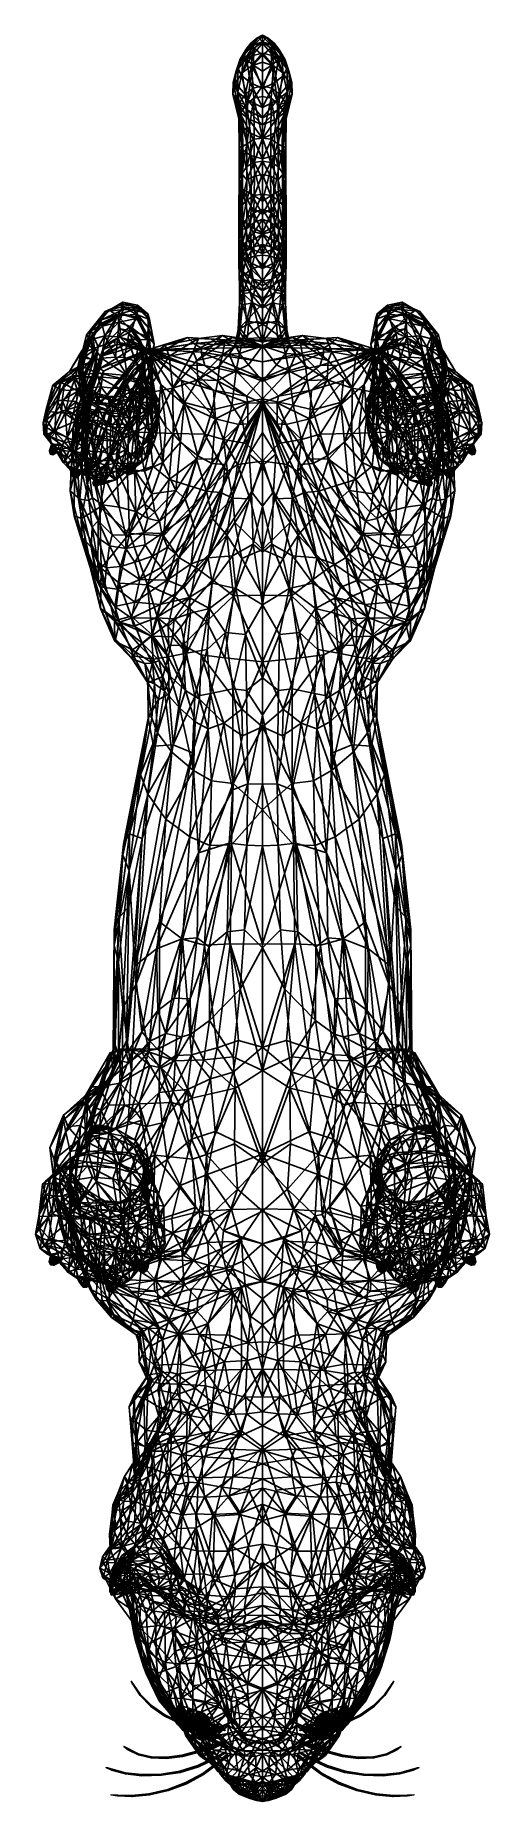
# Model space of a CAD drawing. Extents: x -0.28 to 0.28, y -0.95 to 1.21.
import ezdxf

# ---------------------------------------------------------------- set-up
doc = ezdxf.new("R2010")
doc.units = 0
doc.layers.add('TIGER_S$LWO', color=1, linetype='CONTINUOUS')

msp = doc.modelspace()

# ---------------------------------------------------------------- linework, layer by layer
at = {"layer": 'TIGER_S$LWO'}
for points in [[(-0.0142, 1.2021, 0.1705), (-0.0202, 1.1921, 0.2103), (-0.0068, 1.208, 0.1736)], [(-0.0202, 1.1921, 0.2103), (-0.0105, 1.1994, 0.2137), (-0.0068, 1.208, 0.1736)], [(-0.0123, 1.1996, 0.1357), (-0.0201, 1.1946, 0.1666), (-0.0048, 1.2088, 0.141)], [(-0.0201, 1.1946, 0.1666), (-0.0142, 1.2021, 0.1705), (-0.0048, 1.2088, 0.141)], [(-0.0142, 1.2021, 0.1705), (-0.0068, 1.208, 0.1736), (-0.0048, 1.2088, 0.141)], [(0, 1.2035, 0.1252), (-0.0123, 1.1996, 0.1357), (-0.0048, 1.2088, 0.141)], [(-0.0068, 1.208, 0.1736), (-0.0105, 1.1994, 0.2137), (0, 1.2103, 0.1749)], [(-0.0105, 1.1994, 0.2137), (0, 1.2022, 0.215), (0, 1.2103, 0.1749)], [(-0.0048, 1.2088, 0.141), (-0.0068, 1.208, 0.1736), (0, 1.2116, 0.1424)], [(-0.0068, 1.208, 0.1736), (0, 1.2103, 0.1749), (0, 1.2116, 0.1424)], [(0, 1.2035, 0.1252), (-0.0048, 1.2088, 0.141), (0, 1.2116, 0.1424)], [(0.0048, 1.2088, 0.141), (0, 1.2035, 0.1252), (0, 1.2116, 0.1424)], [(0.0068, 1.208, 0.1736), (0.0048, 1.2088, 0.141), (0, 1.2116, 0.1424)], [(0, 1.2103, 0.1749), (0.0068, 1.208, 0.1736), (0, 1.2116, 0.1424)], [(0.0105, 1.1994, 0.2137), (0.0068, 1.208, 0.1736), (0, 1.2103, 0.1749)], [(0, 1.2022, 0.215), (0.0105, 1.1994, 0.2137), (0, 1.2103, 0.1749)], [(0.0123, 1.1996, 0.1357), (0, 1.2035, 0.1252), (0.0048, 1.2088, 0.141)], [(0.0068, 1.208, 0.1736), (0.0142, 1.2021, 0.1705), (0.0048, 1.2088, 0.141)], [(0.0201, 1.1946, 0.1666), (0.0123, 1.1996, 0.1357), (0.0048, 1.2088, 0.141)], [(0.0142, 1.2021, 0.1705), (0.0201, 1.1946, 0.1666), (0.0048, 1.2088, 0.141)], [(0.0202, 1.1921, 0.2103), (0.0142, 1.2021, 0.1705), (0.0068, 1.208, 0.1736)], [(0.0105, 1.1994, 0.2137), (0.0202, 1.1921, 0.2103), (0.0068, 1.208, 0.1736)], [(-0.0273, 1.1823, 0.2053), (-0.0324, 1.1665, 0.2458), (-0.0202, 1.1921, 0.2103)], [(-0.0324, 1.1665, 0.2458), (-0.0243, 1.1781, 0.2511), (-0.0202, 1.1921, 0.2103)], [(-0.0225, 1.1878, 0.1628), (-0.0302, 1.1719, 0.1993), (-0.0201, 1.1946, 0.1666)], [(-0.0302, 1.1719, 0.1993), (-0.0273, 1.1823, 0.2053), (-0.0201, 1.1946, 0.1666)], [(-0.0256, 1.1625, 0.1913), (-0.0302, 1.1719, 0.1993), (-0.0225, 1.1878, 0.1628)], [(-0.0201, 1.1946, 0.1666), (-0.0273, 1.1823, 0.2053), (-0.0142, 1.2021, 0.1705)], [(-0.0273, 1.1823, 0.2053), (-0.0202, 1.1921, 0.2103), (-0.0142, 1.2021, 0.1705)], [(-0.019, 1.1816, 0.1579), (-0.0256, 1.1625, 0.1913), (-0.0225, 1.1878, 0.1628)], [(-0.0243, 1.1781, 0.2511), (-0.0247, 1.1659, 0.2745), (-0.013, 1.1865, 0.2541)], [(-0.0133, 1.1744, 0.2773), (-0.013, 1.1865, 0.2541), (-0.0247, 1.1659, 0.2745)], [(-0.0202, 1.1921, 0.2103), (-0.0243, 1.1781, 0.2511), (-0.0105, 1.1994, 0.2137)], [(-0.0243, 1.1781, 0.2511), (-0.013, 1.1865, 0.2541), (-0.0105, 1.1994, 0.2137)], [(-0.0225, 1.1878, 0.1628), (-0.0201, 1.1946, 0.1666), (-0.0123, 1.1996, 0.1357)], [(-0.019, 1.1816, 0.1579), (-0.0225, 1.1878, 0.1628), (-0.0123, 1.1996, 0.1357)], [(-0.01, 1.1959, 0.1334), (-0.019, 1.1816, 0.1579), (-0.0123, 1.1996, 0.1357)], [(-0.0113, 1.175, 0.152), (-0.019, 1.1816, 0.1579), (-0.01, 1.1959, 0.1334)], [(-0.013, 1.1865, 0.2541), (-0.0133, 1.1744, 0.2773), (0, 1.1898, 0.255)], [(0, 1.1789, 0.2762), (0, 1.1898, 0.255), (-0.0133, 1.1744, 0.2773)], [(-0.0105, 1.1994, 0.2137), (-0.013, 1.1865, 0.2541), (0, 1.2022, 0.215)], [(-0.013, 1.1865, 0.2541), (0, 1.1898, 0.255), (0, 1.2022, 0.215)], [(0, 1.2035, 0.1252), (-0.01, 1.1959, 0.1334), (-0.0123, 1.1996, 0.1357)], [(-0.01, 1.1959, 0.1334), (0, 1.1875, 0.1274), (-0.0113, 1.175, 0.152)], [(0, 1.168, 0.1444), (-0.0113, 1.175, 0.152), (0, 1.1875, 0.1274)], [(0, 1.2035, 0.1252), (0, 1.1875, 0.1274), (-0.01, 1.1959, 0.1334)], [(0.01, 1.1959, 0.1334), (0, 1.2035, 0.1252), (0.0123, 1.1996, 0.1357)], [(0, 1.1875, 0.1274), (0, 1.2035, 0.1252), (0.01, 1.1959, 0.1334)], [(0.013, 1.1865, 0.2541), (0.0105, 1.1994, 0.2137), (0, 1.2022, 0.215)], [(0, 1.1898, 0.255), (0.013, 1.1865, 0.2541), (0, 1.2022, 0.215)], [(0, 1.1875, 0.1274), (0.01, 1.1959, 0.1334), (0.0113, 1.175, 0.152)], [(0.0133, 1.1744, 0.2773), (0.013, 1.1865, 0.2541), (0, 1.1898, 0.255)], [(0, 1.1898, 0.255), (0, 1.1789, 0.2762), (0.0133, 1.1744, 0.2773)], [(0.0113, 1.175, 0.152), (0, 1.168, 0.1444), (0, 1.1875, 0.1274)], [(0.019, 1.1816, 0.1579), (0.01, 1.1959, 0.1334), (0.0123, 1.1996, 0.1357)], [(0.019, 1.1816, 0.1579), (0.0113, 1.175, 0.152), (0.01, 1.1959, 0.1334)], [(0.0243, 1.1781, 0.2511), (0.0202, 1.1921, 0.2103), (0.0105, 1.1994, 0.2137)], [(0.013, 1.1865, 0.2541), (0.0243, 1.1781, 0.2511), (0.0105, 1.1994, 0.2137)], [(0.0201, 1.1946, 0.1666), (0.0225, 1.1878, 0.1628), (0.0123, 1.1996, 0.1357)], [(0.0225, 1.1878, 0.1628), (0.019, 1.1816, 0.1579), (0.0123, 1.1996, 0.1357)], [(0.0247, 1.1659, 0.2745), (0.0243, 1.1781, 0.2511), (0.013, 1.1865, 0.2541)], [(0.013, 1.1865, 0.2541), (0.0133, 1.1744, 0.2773), (0.0247, 1.1659, 0.2745)], [(0.0273, 1.1823, 0.2053), (0.0201, 1.1946, 0.1666), (0.0142, 1.2021, 0.1705)], [(0.0202, 1.1921, 0.2103), (0.0273, 1.1823, 0.2053), (0.0142, 1.2021, 0.1705)], [(0.0256, 1.1625, 0.1913), (0.019, 1.1816, 0.1579), (0.0225, 1.1878, 0.1628)], [(0.0302, 1.1719, 0.1993), (0.0225, 1.1878, 0.1628), (0.0201, 1.1946, 0.1666)], [(0.0273, 1.1823, 0.2053), (0.0302, 1.1719, 0.1993), (0.0201, 1.1946, 0.1666)], [(0.0324, 1.1665, 0.2458), (0.0273, 1.1823, 0.2053), (0.0202, 1.1921, 0.2103)], [(0.0243, 1.1781, 0.2511), (0.0324, 1.1665, 0.2458), (0.0202, 1.1921, 0.2103)], [(0.0302, 1.1719, 0.1993), (0.0256, 1.1625, 0.1913), (0.0225, 1.1878, 0.1628)], [(-0.0357, 1.1538, 0.238), (-0.0363, 1.1396, 0.2648), (-0.0324, 1.1665, 0.2458)], [(-0.0329, 1.1533, 0.2712), (-0.0324, 1.1665, 0.2458), (-0.0363, 1.1396, 0.2648)], [(-0.0302, 1.1719, 0.1993), (-0.0357, 1.1538, 0.238), (-0.0273, 1.1823, 0.2053)], [(-0.0357, 1.1538, 0.238), (-0.0324, 1.1665, 0.2458), (-0.0273, 1.1823, 0.2053)], [(-0.0303, 1.1423, 0.2279), (-0.0357, 1.1538, 0.238), (-0.0302, 1.1719, 0.1993)], [(-0.0329, 1.1533, 0.2712), (-0.0247, 1.1659, 0.2745), (-0.0324, 1.1665, 0.2458)], [(-0.0213, 1.1393, 0.311), (-0.0247, 1.1659, 0.2745), (-0.0329, 1.1533, 0.2712)], [(-0.0247, 1.1659, 0.2745), (-0.0243, 1.1781, 0.2511), (-0.0324, 1.1665, 0.2458)], [(-0.0256, 1.1625, 0.1913), (-0.0303, 1.1423, 0.2279), (-0.0302, 1.1719, 0.1993)], [(-0.0152, 1.154, 0.1826), (-0.0256, 1.1625, 0.1913), (-0.019, 1.1816, 0.1579)], [(-0.0247, 1.1659, 0.2745), (-0.0213, 1.1393, 0.311), (-0.0133, 1.1744, 0.2773)], [(-0.0114, 1.147, 0.3124), (-0.0133, 1.1744, 0.2773), (-0.0213, 1.1393, 0.311)], [(-0.0113, 1.175, 0.152), (-0.0152, 1.154, 0.1826), (-0.019, 1.1816, 0.1579)], [(0, 1.1467, 0.1707), (-0.0152, 1.154, 0.1826), (-0.0113, 1.175, 0.152)], [(0, 1.1498, 0.3133), (0, 1.1789, 0.2762), (-0.0133, 1.1744, 0.2773)], [(-0.0133, 1.1744, 0.2773), (-0.0114, 1.147, 0.3124), (0, 1.1498, 0.3133)], [(0, 1.168, 0.1444), (0, 1.1467, 0.1707), (-0.0113, 1.175, 0.152)], [(0, 1.1789, 0.2762), (0, 1.1498, 0.3133), (0.0133, 1.1744, 0.2773)], [(0, 1.1467, 0.1707), (0, 1.168, 0.1444), (0.0113, 1.175, 0.152)], [(0.0152, 1.154, 0.1826), (0, 1.1467, 0.1707), (0.0113, 1.175, 0.152)], [(0.0114, 1.147, 0.3124), (0.0133, 1.1744, 0.2773), (0, 1.1498, 0.3133)], [(0.0152, 1.154, 0.1826), (0.0113, 1.175, 0.152), (0.019, 1.1816, 0.1579)], [(0.0133, 1.1744, 0.2773), (0.0114, 1.147, 0.3124), (0.0213, 1.1393, 0.311)], [(0.0213, 1.1393, 0.311), (0.0247, 1.1659, 0.2745), (0.0133, 1.1744, 0.2773)], [(0.0256, 1.1625, 0.1913), (0.0152, 1.154, 0.1826), (0.019, 1.1816, 0.1579)], [(0.0247, 1.1659, 0.2745), (0.0213, 1.1393, 0.311), (0.0329, 1.1533, 0.2712)], [(0.0243, 1.1781, 0.2511), (0.0247, 1.1659, 0.2745), (0.0324, 1.1665, 0.2458)], [(0.0247, 1.1659, 0.2745), (0.0329, 1.1533, 0.2712), (0.0324, 1.1665, 0.2458)], [(0.0303, 1.1423, 0.2279), (0.0256, 1.1625, 0.1913), (0.0302, 1.1719, 0.1993)], [(0.0357, 1.1538, 0.238), (0.0302, 1.1719, 0.1993), (0.0273, 1.1823, 0.2053)], [(0.0324, 1.1665, 0.2458), (0.0357, 1.1538, 0.238), (0.0273, 1.1823, 0.2053)], [(0.0357, 1.1538, 0.238), (0.0303, 1.1423, 0.2279), (0.0302, 1.1719, 0.1993)], [(0.0363, 1.1396, 0.2648), (0.0357, 1.1538, 0.238), (0.0324, 1.1665, 0.2458)], [(0.0324, 1.1665, 0.2458), (0.0329, 1.1533, 0.2712), (0.0363, 1.1396, 0.2648)], [(-0.0363, 1.1396, 0.2648), (-0.0357, 1.1538, 0.238), (-0.0308, 1.1302, 0.2509)], [(-0.0282, 1.129, 0.3081), (-0.0329, 1.1533, 0.2712), (-0.0363, 1.1396, 0.2648)], [(-0.0303, 1.1423, 0.2279), (-0.0308, 1.1302, 0.2509), (-0.0357, 1.1538, 0.238)], [(-0.0282, 1.129, 0.3081), (-0.0213, 1.1393, 0.311), (-0.0329, 1.1533, 0.2712)], [(-0.018, 1.1325, 0.2173), (-0.0303, 1.1423, 0.2279), (-0.0256, 1.1625, 0.1913)], [(-0.0152, 1.154, 0.1826), (-0.018, 1.1325, 0.2173), (-0.0256, 1.1625, 0.1913)], [(-0.0213, 1.1393, 0.311), (-0.0199, 1.1271, 0.3313), (-0.0114, 1.147, 0.3124)], [(-0.0105, 1.1347, 0.3315), (-0.0114, 1.147, 0.3124), (-0.0199, 1.1271, 0.3313)], [(0, 1.1236, 0.2042), (-0.018, 1.1325, 0.2173), (-0.0152, 1.154, 0.1826)], [(0, 1.1467, 0.1707), (0, 1.1236, 0.2042), (-0.0152, 1.154, 0.1826)], [(-0.0114, 1.147, 0.3124), (-0.0105, 1.1347, 0.3315), (0, 1.1498, 0.3133)], [(0, 1.1369, 0.3324), (0, 1.1498, 0.3133), (-0.0105, 1.1347, 0.3315)], [(0, 1.1236, 0.2042), (0, 1.1467, 0.1707), (0.0152, 1.154, 0.1826)], [(0.018, 1.1325, 0.2173), (0, 1.1236, 0.2042), (0.0152, 1.154, 0.1826)], [(0.0105, 1.1347, 0.3315), (0.0114, 1.147, 0.3124), (0, 1.1498, 0.3133)], [(0, 1.1498, 0.3133), (0, 1.1369, 0.3324), (0.0105, 1.1347, 0.3315)], [(0.0114, 1.147, 0.3124), (0.0105, 1.1347, 0.3315), (0.0199, 1.1271, 0.3313)], [(0.0199, 1.1271, 0.3313), (0.0213, 1.1393, 0.311), (0.0114, 1.147, 0.3124)], [(0.018, 1.1325, 0.2173), (0.0152, 1.154, 0.1826), (0.0256, 1.1625, 0.1913)], [(0.0303, 1.1423, 0.2279), (0.018, 1.1325, 0.2173), (0.0256, 1.1625, 0.1913)], [(0.0213, 1.1393, 0.311), (0.0282, 1.129, 0.3081), (0.0329, 1.1533, 0.2712)], [(0.0329, 1.1533, 0.2712), (0.0282, 1.129, 0.3081), (0.0363, 1.1396, 0.2648)], [(0.0308, 1.1302, 0.2509), (0.0303, 1.1423, 0.2279), (0.0357, 1.1538, 0.238)], [(0.0357, 1.1538, 0.238), (0.0363, 1.1396, 0.2648), (0.0308, 1.1302, 0.2509)], [(-0.0308, 1.1302, 0.2509), (-0.0288, 1.1189, 0.2736), (-0.0363, 1.1396, 0.2648)], [(-0.0288, 1.1189, 0.2736), (-0.0243, 1.1, 0.3153), (-0.0363, 1.1396, 0.2648)], [(-0.029, 1.1097, 0.3195), (-0.0363, 1.1396, 0.2648), (-0.0243, 1.1, 0.3153)], [(-0.029, 1.1097, 0.3195), (-0.0282, 1.129, 0.3081), (-0.0363, 1.1396, 0.2648)], [(-0.0308, 1.1302, 0.2509), (-0.0303, 1.1423, 0.2279), (-0.0183, 1.1202, 0.2406)], [(-0.0183, 1.1202, 0.2406), (-0.0171, 1.1098, 0.2645), (-0.0308, 1.1302, 0.2509)], [(-0.0288, 1.1189, 0.2736), (-0.0308, 1.1302, 0.2509), (-0.0171, 1.1098, 0.2645)], [(-0.018, 1.1325, 0.2173), (-0.0183, 1.1202, 0.2406), (-0.0303, 1.1423, 0.2279)], [(-0.0264, 1.1175, 0.329), (-0.0282, 1.129, 0.3081), (-0.029, 1.1097, 0.3195)], [(-0.0199, 1.1271, 0.3313), (-0.0213, 1.1393, 0.311), (-0.0282, 1.129, 0.3081)], [(-0.0264, 1.1175, 0.329), (-0.0199, 1.1271, 0.3313), (-0.0282, 1.129, 0.3081)], [(-0.0193, 1.0789, 0.4341), (-0.0199, 1.1271, 0.3313), (-0.0264, 1.1175, 0.329)], [(-0.0199, 1.1271, 0.3313), (-0.0193, 1.0789, 0.4341), (-0.0105, 1.1347, 0.3315)], [(-0.0102, 1.0849, 0.435), (-0.0105, 1.1347, 0.3315), (-0.0193, 1.0789, 0.4341)], [(-0.0183, 1.1202, 0.2406), (-0.018, 1.1325, 0.2173), (0, 1.111, 0.2279)], [(0, 1.1236, 0.2042), (0, 1.111, 0.2279), (-0.018, 1.1325, 0.2173)], [(0, 1.0859, 0.4381), (0, 1.1369, 0.3324), (-0.0105, 1.1347, 0.3315)], [(-0.0105, 1.1347, 0.3315), (-0.0102, 1.0849, 0.435), (0, 1.0859, 0.4381)], [(0, 1.1369, 0.3324), (0, 1.0859, 0.4381), (0.0105, 1.1347, 0.3315)], [(0.0102, 1.0849, 0.435), (0.0105, 1.1347, 0.3315), (0, 1.0859, 0.4381)], [(0, 1.111, 0.2279), (0, 1.1236, 0.2042), (0.018, 1.1325, 0.2173)], [(0.018, 1.1325, 0.2173), (0.0183, 1.1202, 0.2406), (0, 1.111, 0.2279)], [(0.0105, 1.1347, 0.3315), (0.0102, 1.0849, 0.435), (0.0193, 1.0789, 0.4341)], [(0.0193, 1.0789, 0.4341), (0.0199, 1.1271, 0.3313), (0.0105, 1.1347, 0.3315)], [(0.0171, 1.1098, 0.2645), (0.0183, 1.1202, 0.2406), (0.0308, 1.1302, 0.2509)], [(0.0308, 1.1302, 0.2509), (0.0288, 1.1189, 0.2736), (0.0171, 1.1098, 0.2645)], [(0.0183, 1.1202, 0.2406), (0.018, 1.1325, 0.2173), (0.0303, 1.1423, 0.2279)], [(0.0303, 1.1423, 0.2279), (0.0308, 1.1302, 0.2509), (0.0183, 1.1202, 0.2406)], [(0.0199, 1.1271, 0.3313), (0.0193, 1.0789, 0.4341), (0.0264, 1.1175, 0.329)], [(0.0213, 1.1393, 0.311), (0.0199, 1.1271, 0.3313), (0.0282, 1.129, 0.3081)], [(0.0199, 1.1271, 0.3313), (0.0264, 1.1175, 0.329), (0.0282, 1.129, 0.3081)], [(0.0243, 1.1, 0.3153), (0.0288, 1.1189, 0.2736), (0.0363, 1.1396, 0.2648)], [(0.0363, 1.1396, 0.2648), (0.029, 1.1097, 0.3195), (0.0243, 1.1, 0.3153)], [(0.0282, 1.129, 0.3081), (0.0264, 1.1175, 0.329), (0.029, 1.1097, 0.3195)], [(0.0282, 1.129, 0.3081), (0.029, 1.1097, 0.3195), (0.0363, 1.1396, 0.2648)], [(0.0288, 1.1189, 0.2736), (0.0308, 1.1302, 0.2509), (0.0363, 1.1396, 0.2648)], [(-0.0257, 1.0752, 0.4221), (-0.0264, 1.1175, 0.329), (-0.029, 1.1097, 0.3195)], [(-0.0243, 1.1, 0.3153), (-0.0239, 1.0719, 0.3794), (-0.029, 1.1097, 0.3195)], [(-0.0283, 1.0758, 0.3966), (-0.029, 1.1097, 0.3195), (-0.0239, 1.0719, 0.3794)], [(-0.0283, 1.0758, 0.3966), (-0.0257, 1.0752, 0.4221), (-0.029, 1.1097, 0.3195)], [(-0.0171, 1.1098, 0.2645), (-0.0145, 1.0922, 0.3105), (-0.0288, 1.1189, 0.2736)], [(-0.0243, 1.1, 0.3153), (-0.0288, 1.1189, 0.2736), (-0.0145, 1.0922, 0.3105)], [(-0.0257, 1.0752, 0.4221), (-0.0193, 1.0789, 0.4341), (-0.0264, 1.1175, 0.329)], [(-0.0145, 1.0922, 0.3105), (-0.0144, 1.065, 0.3726), (-0.0243, 1.1, 0.3153)], [(-0.0239, 1.0719, 0.3794), (-0.0243, 1.1, 0.3153), (-0.0144, 1.065, 0.3726)], [(0, 1.111, 0.2279), (0, 1.1023, 0.251), (-0.0183, 1.1202, 0.2406)], [(-0.0171, 1.1098, 0.2645), (-0.0183, 1.1202, 0.2406), (0, 1.1023, 0.251)], [(0, 1.1023, 0.251), (0, 1.0855, 0.3026), (-0.0171, 1.1098, 0.2645)], [(-0.0145, 1.0922, 0.3105), (-0.0171, 1.1098, 0.2645), (0, 1.0855, 0.3026)], [(0, 1.1023, 0.251), (0, 1.111, 0.2279), (0.0183, 1.1202, 0.2406)], [(0.0183, 1.1202, 0.2406), (0.0171, 1.1098, 0.2645), (0, 1.1023, 0.251)], [(0, 1.0855, 0.3026), (0, 1.1023, 0.251), (0.0171, 1.1098, 0.2645)], [(0.0171, 1.1098, 0.2645), (0.0145, 1.0922, 0.3105), (0, 1.0855, 0.3026)], [(0.0144, 1.065, 0.3726), (0.0145, 1.0922, 0.3105), (0.0243, 1.1, 0.3153)], [(0.0243, 1.1, 0.3153), (0.0239, 1.0719, 0.3794), (0.0144, 1.065, 0.3726)], [(0.0145, 1.0922, 0.3105), (0.0171, 1.1098, 0.2645), (0.0288, 1.1189, 0.2736)], [(0.0288, 1.1189, 0.2736), (0.0243, 1.1, 0.3153), (0.0145, 1.0922, 0.3105)], [(0.0193, 1.0789, 0.4341), (0.0257, 1.0752, 0.4221), (0.0264, 1.1175, 0.329)], [(0.0239, 1.0719, 0.3794), (0.0243, 1.1, 0.3153), (0.029, 1.1097, 0.3195)], [(0.029, 1.1097, 0.3195), (0.0283, 1.0758, 0.3966), (0.0239, 1.0719, 0.3794)], [(0.0264, 1.1175, 0.329), (0.0257, 1.0752, 0.4221), (0.029, 1.1097, 0.3195)], [(0.0257, 1.0752, 0.4221), (0.0283, 1.0758, 0.3966), (0.029, 1.1097, 0.3195)], [(-0.0257, 1.0752, 0.4221), (-0.0253, 1.0426, 0.5018), (-0.0193, 1.0789, 0.4341)], [(-0.019, 1.0514, 0.4986), (-0.0193, 1.0789, 0.4341), (-0.0253, 1.0426, 0.5018)], [(-0.0193, 1.0789, 0.4341), (-0.019, 1.0514, 0.4986), (-0.0102, 1.0849, 0.435)], [(-0.0103, 1.0563, 0.501), (-0.0102, 1.0849, 0.435), (-0.019, 1.0514, 0.4986)], [(0, 1.0855, 0.3026), (0, 1.0609, 0.3596), (-0.0145, 1.0922, 0.3105)], [(-0.0144, 1.065, 0.3726), (-0.0145, 1.0922, 0.3105), (0, 1.0609, 0.3596)], [(-0.0102, 1.0849, 0.435), (-0.0103, 1.0563, 0.501), (0, 1.0859, 0.4381)], [(0, 1.0581, 0.5018), (0, 1.0859, 0.4381), (-0.0103, 1.0563, 0.501)], [(0, 1.0609, 0.3596), (0, 1.0855, 0.3026), (0.0145, 1.0922, 0.3105)], [(0.0145, 1.0922, 0.3105), (0.0144, 1.065, 0.3726), (0, 1.0609, 0.3596)], [(0.0103, 1.0563, 0.501), (0.0102, 1.0849, 0.435), (0, 1.0859, 0.4381)], [(0, 1.0859, 0.4381), (0, 1.0581, 0.5018), (0.0103, 1.0563, 0.501)], [(0.019, 1.0514, 0.4986), (0.0193, 1.0789, 0.4341), (0.0102, 1.0849, 0.435)], [(0.0102, 1.0849, 0.435), (0.0103, 1.0563, 0.501), (0.019, 1.0514, 0.4986)], [(0.0193, 1.0789, 0.4341), (0.019, 1.0514, 0.4986), (0.0253, 1.0426, 0.5018)], [(0.0253, 1.0426, 0.5018), (0.0257, 1.0752, 0.4221), (0.0193, 1.0789, 0.4341)], [(-0.0239, 1.0719, 0.3794), (-0.0244, 1.0239, 0.494), (-0.0283, 1.0758, 0.3966)], [(-0.0283, 1.0361, 0.4909), (-0.0283, 1.0758, 0.3966), (-0.0244, 1.0239, 0.494)], [(-0.0283, 1.0758, 0.3966), (-0.0283, 1.0361, 0.4909), (-0.0257, 1.0752, 0.4221)], [(-0.0253, 1.0426, 0.5018), (-0.0257, 1.0752, 0.4221), (-0.0283, 1.0361, 0.4909)], [(-0.0244, 1.0239, 0.494), (-0.0239, 1.0719, 0.3794), (-0.0139, 1.0179, 0.4789)], [(-0.0144, 1.065, 0.3726), (-0.0139, 1.0179, 0.4789), (-0.0239, 1.0719, 0.3794)], [(0, 1.0609, 0.3596), (0, 1.0358, 0.412), (-0.0144, 1.065, 0.3726)], [(0, 1.0358, 0.412), (0, 1.0092, 0.473), (-0.0144, 1.065, 0.3726)], [(-0.0139, 1.0179, 0.4789), (-0.0144, 1.065, 0.3726), (0, 1.0092, 0.473)], [(-0.0103, 1.0563, 0.501), (-0.0099, 1.0397, 0.5476), (0, 1.0581, 0.5018)], [(0, 1.0417, 0.5488), (0, 1.0581, 0.5018), (-0.0099, 1.0397, 0.5476)], [(0, 1.0358, 0.412), (0, 1.0609, 0.3596), (0.0144, 1.065, 0.3726)], [(0, 1.0092, 0.473), (0, 1.0358, 0.412), (0.0144, 1.065, 0.3726)], [(0.0144, 1.065, 0.3726), (0.0139, 1.0179, 0.4789), (0, 1.0092, 0.473)], [(0.0099, 1.0397, 0.5476), (0.0103, 1.0563, 0.501), (0, 1.0581, 0.5018)], [(0, 1.0581, 0.5018), (0, 1.0417, 0.5488), (0.0099, 1.0397, 0.5476)], [(0.0139, 1.0179, 0.4789), (0.0144, 1.065, 0.3726), (0.0239, 1.0719, 0.3794)], [(0.0239, 1.0719, 0.3794), (0.0244, 1.0239, 0.494), (0.0139, 1.0179, 0.4789)], [(0.0244, 1.0239, 0.494), (0.0239, 1.0719, 0.3794), (0.0283, 1.0758, 0.3966)], [(0.0283, 1.0758, 0.3966), (0.0283, 1.0361, 0.4909), (0.0244, 1.0239, 0.494)], [(0.0257, 1.0752, 0.4221), (0.0253, 1.0426, 0.5018), (0.0283, 1.0361, 0.4909)], [(0.0283, 1.0361, 0.4909), (0.0283, 1.0758, 0.3966), (0.0257, 1.0752, 0.4221)], [(-0.0262, 1.0027, 0.6002), (-0.0253, 1.0426, 0.5018), (-0.0288, 0.9977, 0.585)], [(-0.0283, 1.0361, 0.4909), (-0.0288, 0.9977, 0.585), (-0.0253, 1.0426, 0.5018)], [(-0.0288, 0.9977, 0.585), (-0.0283, 1.0361, 0.4909), (-0.0244, 1.0239, 0.494)], [(-0.0253, 1.0426, 0.5018), (-0.0262, 1.0027, 0.6002), (-0.0191, 1.0352, 0.5448)], [(-0.0191, 1.0352, 0.5448), (-0.019, 1.0514, 0.4986), (-0.0253, 1.0426, 0.5018)], [(-0.0191, 1.0352, 0.5448), (-0.0195, 1.0103, 0.6055), (-0.0099, 1.0397, 0.5476)], [(-0.01, 1.0158, 0.6084), (-0.0099, 1.0397, 0.5476), (-0.0195, 1.0103, 0.6055)], [(-0.019, 1.0514, 0.4986), (-0.0191, 1.0352, 0.5448), (-0.0103, 1.0563, 0.501)], [(-0.0099, 1.0397, 0.5476), (-0.0103, 1.0563, 0.501), (-0.0191, 1.0352, 0.5448)], [(-0.0099, 1.0397, 0.5476), (-0.01, 1.0158, 0.6084), (0, 1.0417, 0.5488)], [(0, 1.0177, 0.6111), (0, 1.0417, 0.5488), (-0.01, 1.0158, 0.6084)], [(0.01, 1.0158, 0.6084), (0.0099, 1.0397, 0.5476), (0, 1.0417, 0.5488)], [(0, 1.0417, 0.5488), (0, 1.0177, 0.6111), (0.01, 1.0158, 0.6084)], [(0.0103, 1.0563, 0.501), (0.0099, 1.0397, 0.5476), (0.0191, 1.0352, 0.5448)], [(0.0195, 1.0103, 0.6055), (0.0191, 1.0352, 0.5448), (0.0099, 1.0397, 0.5476)], [(0.0099, 1.0397, 0.5476), (0.01, 1.0158, 0.6084), (0.0195, 1.0103, 0.6055)], [(0.0191, 1.0352, 0.5448), (0.019, 1.0514, 0.4986), (0.0103, 1.0563, 0.501)], [(0.019, 1.0514, 0.4986), (0.0191, 1.0352, 0.5448), (0.0253, 1.0426, 0.5018)], [(0.0262, 1.0027, 0.6002), (0.0253, 1.0426, 0.5018), (0.0191, 1.0352, 0.5448)], [(0.0283, 1.0361, 0.4909), (0.0288, 0.9977, 0.585), (0.0244, 1.0239, 0.494)], [(0.0253, 1.0426, 0.5018), (0.0262, 1.0027, 0.6002), (0.0288, 0.9977, 0.585)], [(0.0288, 0.9977, 0.585), (0.0283, 1.0361, 0.4909), (0.0253, 1.0426, 0.5018)], [(-0.0288, 0.9977, 0.585), (-0.0244, 1.0239, 0.494), (-0.0245, 0.9862, 0.5868)], [(-0.0195, 1.0103, 0.6055), (-0.0191, 1.0352, 0.5448), (-0.0262, 1.0027, 0.6002)], [(-0.0245, 0.9862, 0.5868), (-0.0244, 1.0239, 0.494), (-0.0145, 0.9783, 0.5805)], [(-0.0244, 1.0239, 0.494), (-0.014, 1.0018, 0.5238), (-0.0145, 0.9783, 0.5805)], [(-0.0139, 1.0179, 0.4789), (-0.014, 1.0018, 0.5238), (-0.0244, 1.0239, 0.494)], [(-0.0195, 1.0103, 0.6055), (-0.0193, 0.9883, 0.6643), (-0.01, 1.0158, 0.6084)], [(-0.0104, 0.995, 0.6671), (-0.01, 1.0158, 0.6084), (-0.0193, 0.9883, 0.6643)], [(-0.014, 1.0018, 0.5238), (-0.0139, 1.0179, 0.4789), (0, 0.9933, 0.5181)], [(0, 1.0092, 0.473), (0, 0.9933, 0.5181), (-0.0139, 1.0179, 0.4789)], [(-0.01, 1.0158, 0.6084), (-0.0104, 0.995, 0.6671), (0, 1.0177, 0.6111)], [(0, 0.9993, 0.6687), (0, 1.0177, 0.6111), (-0.0104, 0.995, 0.6671)], [(0, 0.9933, 0.5181), (0, 1.0092, 0.473), (0.0139, 1.0179, 0.4789)], [(0.0139, 1.0179, 0.4789), (0.014, 1.0018, 0.5238), (0, 0.9933, 0.5181)], [(0.0104, 0.995, 0.6671), (0.01, 1.0158, 0.6084), (0, 1.0177, 0.6111)], [(0, 1.0177, 0.6111), (0, 0.9993, 0.6687), (0.0104, 0.995, 0.6671)], [(0.0193, 0.9883, 0.6643), (0.0195, 1.0103, 0.6055), (0.01, 1.0158, 0.6084)], [(0.01, 1.0158, 0.6084), (0.0104, 0.995, 0.6671), (0.0193, 0.9883, 0.6643)], [(0.014, 1.0018, 0.5238), (0.0139, 1.0179, 0.4789), (0.0244, 1.0239, 0.494)], [(0.014, 1.0018, 0.5238), (0.0244, 1.0239, 0.494), (0.0145, 0.9783, 0.5805)], [(0.0244, 1.0239, 0.494), (0.0245, 0.9862, 0.5868), (0.0145, 0.9783, 0.5805)], [(0.0191, 1.0352, 0.5448), (0.0195, 1.0103, 0.6055), (0.0262, 1.0027, 0.6002)], [(0.0244, 1.0239, 0.494), (0.0288, 0.9977, 0.585), (0.0245, 0.9862, 0.5868)], [(-0.0288, 0.9977, 0.585), (-0.0287, 0.9609, 0.6744), (-0.0262, 1.0027, 0.6002)], [(-0.0287, 0.9609, 0.6744), (-0.0288, 0.9977, 0.585), (-0.0245, 0.9589, 0.6493)], [(-0.0288, 0.9977, 0.585), (-0.0245, 0.9862, 0.5868), (-0.0245, 0.9589, 0.6493)], [(-0.0256, 0.9749, 0.672), (-0.0262, 1.0027, 0.6002), (-0.0287, 0.9609, 0.6744)], [(-0.0262, 1.0027, 0.6002), (-0.0256, 0.9749, 0.672), (-0.0195, 1.0103, 0.6055)], [(-0.0193, 0.9883, 0.6643), (-0.0195, 1.0103, 0.6055), (-0.0256, 0.9749, 0.672)], [(-0.0193, 0.9883, 0.6643), (-0.0196, 0.9754, 0.6972), (-0.0104, 0.995, 0.6671)], [(-0.0103, 0.983, 0.7009), (-0.0104, 0.995, 0.6671), (-0.0196, 0.9754, 0.6972)], [(-0.0145, 0.9783, 0.5805), (-0.014, 1.0018, 0.5238), (0, 0.9706, 0.5734)], [(-0.014, 1.0018, 0.5238), (0, 0.9933, 0.5181), (0, 0.9706, 0.5734)], [(-0.0104, 0.995, 0.6671), (-0.0103, 0.983, 0.7009), (0, 0.9993, 0.6687)], [(0, 0.9872, 0.7032), (0, 0.9993, 0.6687), (-0.0103, 0.983, 0.7009)], [(0.014, 1.0018, 0.5238), (0.0145, 0.9783, 0.5805), (0, 0.9706, 0.5734)], [(0, 0.9933, 0.5181), (0.014, 1.0018, 0.5238), (0, 0.9706, 0.5734)], [(0.0103, 0.983, 0.7009), (0.0104, 0.995, 0.6671), (0, 0.9993, 0.6687)], [(0, 0.9993, 0.6687), (0, 0.9872, 0.7032), (0.0103, 0.983, 0.7009)], [(0.0104, 0.995, 0.6671), (0.0103, 0.983, 0.7009), (0.0196, 0.9754, 0.6972)], [(0.0196, 0.9754, 0.6972), (0.0193, 0.9883, 0.6643), (0.0104, 0.995, 0.6671)], [(0.0195, 1.0103, 0.6055), (0.0193, 0.9883, 0.6643), (0.0256, 0.9749, 0.672)], [(0.0256, 0.9749, 0.672), (0.0262, 1.0027, 0.6002), (0.0195, 1.0103, 0.6055)], [(0.0288, 0.9977, 0.585), (0.0287, 0.9609, 0.6744), (0.0245, 0.9589, 0.6493)], [(0.0245, 0.9862, 0.5868), (0.0288, 0.9977, 0.585), (0.0245, 0.9589, 0.6493)], [(0.0262, 1.0027, 0.6002), (0.0256, 0.9749, 0.672), (0.0287, 0.9609, 0.6744)], [(0.0287, 0.9609, 0.6744), (0.0288, 0.9977, 0.585), (0.0262, 1.0027, 0.6002)], [(-0.0268, 0.95, 0.7405), (-0.0256, 0.9749, 0.672), (-0.0287, 0.9609, 0.6744)], [(-0.0197, 0.9597, 0.7497), (-0.0196, 0.9754, 0.6972), (-0.0268, 0.95, 0.7405)], [(-0.0196, 0.9754, 0.6972), (-0.0256, 0.9749, 0.672), (-0.0268, 0.95, 0.7405)], [(-0.0196, 0.9754, 0.6972), (-0.0193, 0.9883, 0.6643), (-0.0256, 0.9749, 0.672)], [(-0.0245, 0.9589, 0.6493), (-0.0245, 0.9862, 0.5868), (-0.014, 0.951, 0.6422)], [(-0.0245, 0.9862, 0.5868), (-0.0145, 0.9783, 0.5805), (-0.014, 0.951, 0.6422)], [(-0.0097, 0.9716, 0.7354), (-0.0103, 0.983, 0.7009), (-0.0197, 0.9597, 0.7497)], [(-0.0103, 0.983, 0.7009), (-0.0196, 0.9754, 0.6972), (-0.0197, 0.9597, 0.7497)], [(-0.0113, 0.962, 0.7718), (-0.0097, 0.9716, 0.7354), (-0.0197, 0.9597, 0.7497)], [(-0.014, 0.951, 0.6422), (-0.0145, 0.9783, 0.5805), (0, 0.9452, 0.6355)], [(-0.0145, 0.9783, 0.5805), (0, 0.9706, 0.5734), (0, 0.9452, 0.6355)], [(0, 0.9689, 0.7643), (-0.0097, 0.9716, 0.7354), (-0.0113, 0.962, 0.7718)], [(0, 0.9872, 0.7032), (-0.0103, 0.983, 0.7009), (-0.0097, 0.9716, 0.7354)], [(0, 0.9689, 0.7643), (0, 0.9872, 0.7032), (-0.0097, 0.9716, 0.7354)], [(0, 0.9872, 0.7032), (0, 0.9689, 0.7643), (0.0097, 0.9716, 0.7354)], [(0.0103, 0.983, 0.7009), (0, 0.9872, 0.7032), (0.0097, 0.9716, 0.7354)], [(0.0145, 0.9783, 0.5805), (0.014, 0.951, 0.6422), (0, 0.9452, 0.6355)], [(0, 0.9706, 0.5734), (0.0145, 0.9783, 0.5805), (0, 0.9452, 0.6355)], [(0.0097, 0.9716, 0.7354), (0, 0.9689, 0.7643), (0.0113, 0.962, 0.7718)], [(0.0103, 0.983, 0.7009), (0.0097, 0.9716, 0.7354), (0.0197, 0.9597, 0.7497)], [(0.0097, 0.9716, 0.7354), (0.0113, 0.962, 0.7718), (0.0197, 0.9597, 0.7497)], [(0.0196, 0.9754, 0.6972), (0.0103, 0.983, 0.7009), (0.0197, 0.9597, 0.7497)], [(0.0245, 0.9862, 0.5868), (0.0245, 0.9589, 0.6493), (0.014, 0.951, 0.6422)], [(0.0145, 0.9783, 0.5805), (0.0245, 0.9862, 0.5868), (0.014, 0.951, 0.6422)], [(0.0193, 0.9883, 0.6643), (0.0196, 0.9754, 0.6972), (0.0256, 0.9749, 0.672)], [(0.0196, 0.9754, 0.6972), (0.0197, 0.9597, 0.7497), (0.0268, 0.95, 0.7405)], [(0.0256, 0.9749, 0.672), (0.0196, 0.9754, 0.6972), (0.0268, 0.95, 0.7405)], [(0.0256, 0.9749, 0.672), (0.0268, 0.95, 0.7405), (0.0287, 0.9609, 0.6744)], [(-0.0268, 0.95, 0.7405), (-0.0287, 0.9609, 0.6744), (-0.0287, 0.9334, 0.7637)], [(-0.0245, 0.9418, 0.6871), (-0.0239, 0.9232, 0.7573), (-0.0287, 0.9609, 0.6744)], [(-0.0287, 0.9334, 0.7637), (-0.0287, 0.9609, 0.6744), (-0.0239, 0.9232, 0.7573)], [(-0.0287, 0.9609, 0.6744), (-0.0245, 0.9589, 0.6493), (-0.0245, 0.9418, 0.6871)], [(-0.0266, 0.9354, 0.8097), (-0.0268, 0.95, 0.7405), (-0.0287, 0.9334, 0.7637)], [(-0.0197, 0.9597, 0.7497), (-0.0268, 0.95, 0.7405), (-0.0266, 0.9354, 0.8097)], [(-0.02, 0.9484, 0.8), (-0.0197, 0.9597, 0.7497), (-0.0266, 0.9354, 0.8097)], [(-0.0245, 0.9418, 0.6871), (-0.0245, 0.9589, 0.6493), (-0.0145, 0.9338, 0.6817)], [(-0.0245, 0.9589, 0.6493), (-0.014, 0.951, 0.6422), (-0.0145, 0.9338, 0.6817)], [(-0.0099, 0.9418, 0.8456), (-0.0107, 0.9535, 0.8089), (-0.0201, 0.9382, 0.8354)], [(-0.0107, 0.9535, 0.8089), (-0.02, 0.9484, 0.8), (-0.0201, 0.9382, 0.8354)], [(-0.0107, 0.9535, 0.8089), (-0.0113, 0.962, 0.7718), (-0.02, 0.9484, 0.8)], [(-0.0113, 0.962, 0.7718), (-0.0197, 0.9597, 0.7497), (-0.02, 0.9484, 0.8)], [(-0.0145, 0.9338, 0.6817), (-0.014, 0.951, 0.6422), (0, 0.9267, 0.6778)], [(-0.014, 0.951, 0.6422), (0, 0.9452, 0.6355), (0, 0.9267, 0.6778)], [(0, 0.9689, 0.7643), (-0.0113, 0.962, 0.7718), (-0.0107, 0.9535, 0.8089)], [(0, 0.9561, 0.8131), (0, 0.9689, 0.7643), (-0.0107, 0.9535, 0.8089)], [(0, 0.9561, 0.8131), (-0.0107, 0.9535, 0.8089), (-0.0099, 0.9418, 0.8456)], [(0, 0.9431, 0.8498), (0, 0.9561, 0.8131), (-0.0099, 0.9418, 0.8456)], [(0, 0.9689, 0.7643), (0, 0.9561, 0.8131), (0.0107, 0.9535, 0.8089)], [(0.0113, 0.962, 0.7718), (0, 0.9689, 0.7643), (0.0107, 0.9535, 0.8089)], [(0, 0.9561, 0.8131), (0, 0.9431, 0.8498), (0.0099, 0.9418, 0.8456)], [(0.0107, 0.9535, 0.8089), (0, 0.9561, 0.8131), (0.0099, 0.9418, 0.8456)], [(0.014, 0.951, 0.6422), (0.0145, 0.9338, 0.6817), (0, 0.9267, 0.6778)], [(0, 0.9452, 0.6355), (0.014, 0.951, 0.6422), (0, 0.9267, 0.6778)], [(0.0107, 0.9535, 0.8089), (0.0099, 0.9418, 0.8456), (0.0201, 0.9382, 0.8354)], [(0.0113, 0.962, 0.7718), (0.0107, 0.9535, 0.8089), (0.02, 0.9484, 0.8)], [(0.02, 0.9484, 0.8), (0.0107, 0.9535, 0.8089), (0.0201, 0.9382, 0.8354)], [(0.0197, 0.9597, 0.7497), (0.0113, 0.962, 0.7718), (0.02, 0.9484, 0.8)], [(0.014, 0.951, 0.6422), (0.0245, 0.9589, 0.6493), (0.0145, 0.9338, 0.6817)], [(0.0245, 0.9589, 0.6493), (0.0245, 0.9418, 0.6871), (0.0145, 0.9338, 0.6817)], [(0.0197, 0.9597, 0.7497), (0.02, 0.9484, 0.8), (0.0266, 0.9354, 0.8097)], [(0.0268, 0.95, 0.7405), (0.0197, 0.9597, 0.7497), (0.0266, 0.9354, 0.8097)], [(0.0239, 0.9232, 0.7573), (0.0245, 0.9418, 0.6871), (0.0287, 0.9609, 0.6744)], [(0.0287, 0.9609, 0.6744), (0.0287, 0.9334, 0.7637), (0.0239, 0.9232, 0.7573)], [(0.0245, 0.9589, 0.6493), (0.0287, 0.9609, 0.6744), (0.0245, 0.9418, 0.6871)], [(0.0268, 0.95, 0.7405), (0.0266, 0.9354, 0.8097), (0.0287, 0.9334, 0.7637)], [(0.0287, 0.9609, 0.6744), (0.0268, 0.95, 0.7405), (0.0287, 0.9334, 0.7637)], [(-0.0266, 0.9354, 0.8097), (-0.0287, 0.9334, 0.7637), (-0.0285, 0.9193, 0.8247)], [(-0.0239, 0.9232, 0.7573), (-0.0236, 0.9147, 0.7957), (-0.0287, 0.9334, 0.7637)], [(-0.0285, 0.9193, 0.8247), (-0.0287, 0.9334, 0.7637), (-0.0236, 0.9147, 0.7957)], [(-0.0285, 0.9193, 0.8247), (-0.0253, 0.9165, 0.8697), (-0.0266, 0.9354, 0.8097)], [(-0.0201, 0.9382, 0.8354), (-0.02, 0.9484, 0.8), (-0.0266, 0.9354, 0.8097)], [(-0.0253, 0.9165, 0.8697), (-0.0201, 0.9382, 0.8354), (-0.0266, 0.9354, 0.8097)], [(-0.0253, 0.9165, 0.8697), (-0.0138, 0.9259, 0.8772), (-0.0201, 0.9382, 0.8354)], [(-0.0145, 0.9338, 0.6817), (-0.0124, 0.9138, 0.7503), (-0.0245, 0.9418, 0.6871)], [(-0.0239, 0.9232, 0.7573), (-0.0245, 0.9418, 0.6871), (-0.0124, 0.9138, 0.7503)], [(-0.0138, 0.9259, 0.8772), (-0.0099, 0.9418, 0.8456), (-0.0201, 0.9382, 0.8354)], [(0, 0.9267, 0.6778), (0, 0.9113, 0.7266), (-0.0145, 0.9338, 0.6817)], [(-0.0124, 0.9138, 0.7503), (-0.0145, 0.9338, 0.6817), (0, 0.9113, 0.7266)], [(-0.0138, 0.9259, 0.8772), (0, 0.9309, 0.8794), (-0.0099, 0.9418, 0.8456)], [(0, 0.9309, 0.8794), (-0.0138, 0.9259, 0.8772), (0, 0.9126, 0.9125)], [(0, 0.9309, 0.8794), (0, 0.9431, 0.8498), (-0.0099, 0.9418, 0.8456)], [(0, 0.9431, 0.8498), (0, 0.9309, 0.8794), (0.0099, 0.9418, 0.8456)], [(0, 0.9309, 0.8794), (0.0138, 0.9259, 0.8772), (0.0099, 0.9418, 0.8456)], [(0, 0.9113, 0.7266), (0, 0.9267, 0.6778), (0.0145, 0.9338, 0.6817)], [(0.0145, 0.9338, 0.6817), (0.0124, 0.9138, 0.7503), (0, 0.9113, 0.7266)], [(0.0138, 0.9259, 0.8772), (0, 0.9309, 0.8794), (0, 0.9126, 0.9125)], [(0.0099, 0.9418, 0.8456), (0.0138, 0.9259, 0.8772), (0.0201, 0.9382, 0.8354)], [(0.0124, 0.9138, 0.7503), (0.0145, 0.9338, 0.6817), (0.0245, 0.9418, 0.6871)], [(0.0245, 0.9418, 0.6871), (0.0239, 0.9232, 0.7573), (0.0124, 0.9138, 0.7503)], [(0.0138, 0.9259, 0.8772), (0.0253, 0.9165, 0.8697), (0.0201, 0.9382, 0.8354)], [(0.02, 0.9484, 0.8), (0.0201, 0.9382, 0.8354), (0.0266, 0.9354, 0.8097)], [(0.0201, 0.9382, 0.8354), (0.0253, 0.9165, 0.8697), (0.0266, 0.9354, 0.8097)], [(0.0236, 0.9147, 0.7957), (0.0239, 0.9232, 0.7573), (0.0287, 0.9334, 0.7637)], [(0.0287, 0.9334, 0.7637), (0.0285, 0.9193, 0.8247), (0.0236, 0.9147, 0.7957)], [(0.0253, 0.9165, 0.8697), (0.0285, 0.9193, 0.8247), (0.0266, 0.9354, 0.8097)], [(0.0287, 0.9334, 0.7637), (0.0266, 0.9354, 0.8097), (0.0285, 0.9193, 0.8247)], [(-0.0242, 0.9058, 0.833), (-0.0281, 0.9046, 0.8631), (-0.0285, 0.9193, 0.8247)], [(-0.0281, 0.9046, 0.8631), (-0.0253, 0.9165, 0.8697), (-0.0285, 0.9193, 0.8247)], [(-0.0236, 0.9147, 0.7957), (-0.0242, 0.9058, 0.833), (-0.0285, 0.9193, 0.8247)], [(-0.0253, 0.9165, 0.8697), (-0.0281, 0.9046, 0.8631), (-0.028, 0.8852, 0.9035)], [(-0.0228, 0.8993, 0.9046), (-0.0253, 0.9165, 0.8697), (-0.028, 0.8852, 0.9035)], [(-0.0138, 0.9259, 0.8772), (-0.0253, 0.9165, 0.8697), (-0.0228, 0.8993, 0.9046)], [(-0.0242, 0.9058, 0.833), (-0.0236, 0.9147, 0.7957), (-0.015, 0.8977, 0.8242)], [(-0.0124, 0.9138, 0.7503), (-0.0138, 0.907, 0.7879), (-0.0239, 0.9232, 0.7573)], [(-0.0236, 0.9147, 0.7957), (-0.0239, 0.9232, 0.7573), (-0.0138, 0.907, 0.7879)], [(-0.0138, 0.907, 0.7879), (-0.015, 0.8977, 0.8242), (-0.0236, 0.9147, 0.7957)], [(-0.0138, 0.9259, 0.8772), (-0.0228, 0.8993, 0.9046), (-0.0091, 0.9023, 0.9219)], [(-0.015, 0.8977, 0.8242), (-0.0138, 0.907, 0.7879), (0, 0.8892, 0.8178)], [(-0.0091, 0.9023, 0.9219), (0, 0.9126, 0.9125), (-0.0138, 0.9259, 0.8772)], [(-0.0138, 0.907, 0.7879), (-0.0124, 0.9138, 0.7503), (0, 0.9, 0.7827)], [(0, 0.9, 0.7827), (0, 0.8892, 0.8178), (-0.0138, 0.907, 0.7879)], [(0, 0.9113, 0.7266), (0, 0.9058, 0.755), (-0.0124, 0.9138, 0.7503)], [(0, 0.9058, 0.755), (0, 0.9, 0.7827), (-0.0124, 0.9138, 0.7503)], [(-0.0091, 0.9023, 0.9219), (0, 0.884, 0.9501), (0, 0.9126, 0.9125)], [(0, 0.9126, 0.9125), (0.0091, 0.9023, 0.9219), (0.0138, 0.9259, 0.8772)], [(0, 0.9058, 0.755), (0, 0.9113, 0.7266), (0.0124, 0.9138, 0.7503)], [(0, 0.9, 0.7827), (0, 0.9058, 0.755), (0.0124, 0.9138, 0.7503)], [(0.0124, 0.9138, 0.7503), (0.0138, 0.907, 0.7879), (0, 0.9, 0.7827)], [(0, 0.884, 0.9501), (0.0091, 0.9023, 0.9219), (0, 0.9126, 0.9125)], [(0, 0.8892, 0.8178), (0, 0.9, 0.7827), (0.0138, 0.907, 0.7879)], [(0.0138, 0.907, 0.7879), (0.015, 0.8977, 0.8242), (0, 0.8892, 0.8178)], [(0.0228, 0.8993, 0.9046), (0.0138, 0.9259, 0.8772), (0.0091, 0.9023, 0.9219)], [(0.0138, 0.907, 0.7879), (0.0124, 0.9138, 0.7503), (0.0239, 0.9232, 0.7573)], [(0.0253, 0.9165, 0.8697), (0.0138, 0.9259, 0.8772), (0.0228, 0.8993, 0.9046)], [(0.0239, 0.9232, 0.7573), (0.0236, 0.9147, 0.7957), (0.0138, 0.907, 0.7879)], [(0.015, 0.8977, 0.8242), (0.0138, 0.907, 0.7879), (0.0236, 0.9147, 0.7957)], [(0.0236, 0.9147, 0.7957), (0.0242, 0.9058, 0.833), (0.015, 0.8977, 0.8242)], [(0.0253, 0.9165, 0.8697), (0.0228, 0.8993, 0.9046), (0.028, 0.8852, 0.9035)], [(0.0242, 0.9058, 0.833), (0.0236, 0.9147, 0.7957), (0.0285, 0.9193, 0.8247)], [(0.0281, 0.9046, 0.8631), (0.0242, 0.9058, 0.833), (0.0285, 0.9193, 0.8247)], [(0.0253, 0.9165, 0.8697), (0.0281, 0.9046, 0.8631), (0.0285, 0.9193, 0.8247)], [(0.0281, 0.9046, 0.8631), (0.0253, 0.9165, 0.8697), (0.028, 0.8852, 0.9035)], [(-0.1873, 0.8761, 0.3461), (-0.1705, 0.8803, 0.3483), (-0.1706, 0.8857, 0.3317)], [(-0.1706, 0.8857, 0.3317), (-0.1724, 0.8828, 0.3229), (-0.1873, 0.8761, 0.3461)], [(-0.1526, 0.8819, 0.3299), (-0.1724, 0.8828, 0.3229), (-0.1706, 0.8857, 0.3317)], [(-0.1526, 0.8819, 0.3299), (-0.1706, 0.8857, 0.3317), (-0.1513, 0.8772, 0.3474)], [(-0.1705, 0.8803, 0.3483), (-0.1513, 0.8772, 0.3474), (-0.1706, 0.8857, 0.3317)], [(-0.028, 0.8852, 0.9035), (-0.0297, 0.8523, 0.9514), (-0.0228, 0.8993, 0.9046)], [(-0.0196, 0.8629, 0.9559), (-0.0228, 0.8993, 0.9046), (-0.0297, 0.8523, 0.9514)], [(-0.0297, 0.8523, 0.9514), (-0.028, 0.8852, 0.9035), (-0.0272, 0.8535, 0.9357)], [(-0.0234, 0.8963, 0.856), (-0.0281, 0.9046, 0.8631), (-0.0242, 0.9058, 0.833)], [(-0.028, 0.8852, 0.9035), (-0.0281, 0.9046, 0.8631), (-0.0243, 0.8826, 0.8847)], [(-0.0234, 0.8963, 0.856), (-0.0243, 0.8826, 0.8847), (-0.0281, 0.9046, 0.8631)], [(-0.0243, 0.8826, 0.8847), (-0.0272, 0.8535, 0.9357), (-0.028, 0.8852, 0.9035)], [(-0.0234, 0.8963, 0.856), (-0.012, 0.8849, 0.8506), (-0.0243, 0.8826, 0.8847)], [(-0.012, 0.8849, 0.8506), (-0.0169, 0.8594, 0.9052), (-0.0243, 0.8826, 0.8847)], [(-0.0234, 0.8963, 0.856), (-0.0242, 0.9058, 0.833), (-0.015, 0.8977, 0.8242)], [(-0.012, 0.8849, 0.8506), (-0.0234, 0.8963, 0.856), (-0.015, 0.8977, 0.8242)], [(-0.0228, 0.8993, 0.9046), (-0.0196, 0.8629, 0.9559), (-0.0091, 0.9023, 0.9219)], [(-0.0091, 0.9023, 0.9219), (-0.0196, 0.8629, 0.9559), (0, 0.884, 0.9501)], [(-0.012, 0.8849, 0.8506), (-0.0065, 0.8622, 0.884), (-0.0169, 0.8594, 0.9052)], [(0, 0.8892, 0.8178), (0, 0.879, 0.8444), (-0.015, 0.8977, 0.8242)], [(0, 0.879, 0.8444), (-0.012, 0.8849, 0.8506), (-0.015, 0.8977, 0.8242)], [(0, 0.879, 0.8444), (0, 0.8603, 0.8795), (-0.012, 0.8849, 0.8506)], [(0, 0.8603, 0.8795), (-0.0065, 0.8622, 0.884), (-0.012, 0.8849, 0.8506)], [(0.0196, 0.8629, 0.9559), (0.0091, 0.9023, 0.9219), (0, 0.884, 0.9501)], [(0, 0.879, 0.8444), (0, 0.8892, 0.8178), (0.015, 0.8977, 0.8242)], [(0.012, 0.8849, 0.8506), (0, 0.879, 0.8444), (0.015, 0.8977, 0.8242)], [(0, 0.8603, 0.8795), (0, 0.879, 0.8444), (0.012, 0.8849, 0.8506)], [(0.0065, 0.8622, 0.884), (0, 0.8603, 0.8795), (0.012, 0.8849, 0.8506)], [(0.0065, 0.8622, 0.884), (0.012, 0.8849, 0.8506), (0.0169, 0.8594, 0.9052)], [(0.0196, 0.8629, 0.9559), (0.0228, 0.8993, 0.9046), (0.0091, 0.9023, 0.9219)], [(0.0234, 0.8963, 0.856), (0.012, 0.8849, 0.8506), (0.015, 0.8977, 0.8242)], [(0.012, 0.8849, 0.8506), (0.0234, 0.8963, 0.856), (0.0243, 0.8826, 0.8847)], [(0.0169, 0.8594, 0.9052), (0.012, 0.8849, 0.8506), (0.0243, 0.8826, 0.8847)], [(0.0242, 0.9058, 0.833), (0.0234, 0.8963, 0.856), (0.015, 0.8977, 0.8242)], [(0.0228, 0.8993, 0.9046), (0.0196, 0.8629, 0.9559), (0.0297, 0.8523, 0.9514)], [(0.0297, 0.8523, 0.9514), (0.028, 0.8852, 0.9035), (0.0228, 0.8993, 0.9046)], [(0.0281, 0.9046, 0.8631), (0.0234, 0.8963, 0.856), (0.0242, 0.9058, 0.833)], [(0.0243, 0.8826, 0.8847), (0.0234, 0.8963, 0.856), (0.0281, 0.9046, 0.8631)], [(0.0281, 0.9046, 0.8631), (0.028, 0.8852, 0.9035), (0.0243, 0.8826, 0.8847)], [(0.0272, 0.8535, 0.9357), (0.0243, 0.8826, 0.8847), (0.028, 0.8852, 0.9035)], [(0.028, 0.8852, 0.9035), (0.0297, 0.8523, 0.9514), (0.0272, 0.8535, 0.9357)], [(0.1706, 0.8857, 0.3317), (0.1526, 0.8819, 0.3299), (0.1513, 0.8772, 0.3474)], [(0.1513, 0.8772, 0.3474), (0.1705, 0.8803, 0.3483), (0.1706, 0.8857, 0.3317)], [(0.1724, 0.8828, 0.3229), (0.1526, 0.8819, 0.3299), (0.1706, 0.8857, 0.3317)], [(0.1705, 0.8803, 0.3483), (0.1873, 0.8761, 0.3461), (0.1706, 0.8857, 0.3317)], [(0.1724, 0.8828, 0.3229), (0.1706, 0.8857, 0.3317), (0.1873, 0.8761, 0.3461)], [(-0.2146, 0.8458, 0.3011), (-0.2092, 0.8507, 0.3345), (-0.1922, 0.8744, 0.3098)], [(-0.2146, 0.8458, 0.3011), (-0.1922, 0.8744, 0.3098), (-0.1964, 0.864, 0.2719)], [(-0.209, 0.8395, 0.2714), (-0.2146, 0.8458, 0.3011), (-0.1964, 0.864, 0.2719)], [(-0.1873, 0.8761, 0.3461), (-0.2092, 0.8507, 0.3345), (-0.1769, 0.8696, 0.3729)], [(-0.2092, 0.8507, 0.3345), (-0.1873, 0.8761, 0.3461), (-0.1922, 0.8744, 0.3098)], [(-0.2007, 0.8311, 0.3604), (-0.1769, 0.8696, 0.3729), (-0.2092, 0.8507, 0.3345)], [(-0.1964, 0.864, 0.2719), (-0.1976, 0.8594, 0.2569), (-0.209, 0.8395, 0.2714)], [(-0.1914, 0.8342, 0.4302), (-0.1769, 0.8696, 0.3729), (-0.2007, 0.8311, 0.3604)], [(-0.1964, 0.864, 0.2719), (-0.1719, 0.8719, 0.2634), (-0.1976, 0.8594, 0.2569)], [(-0.1714, 0.8707, 0.2558), (-0.1976, 0.8594, 0.2569), (-0.1719, 0.8719, 0.2634)], [(-0.1976, 0.8594, 0.2569), (-0.1714, 0.8707, 0.2558), (-0.1953, 0.8564, 0.192)], [(-0.1696, 0.8766, 0.3023), (-0.1719, 0.8719, 0.2634), (-0.1964, 0.864, 0.2719)], [(-0.1922, 0.8744, 0.3098), (-0.1696, 0.8766, 0.3023), (-0.1964, 0.864, 0.2719)], [(-0.1714, 0.8707, 0.2558), (-0.1755, 0.8615, 0.1919), (-0.1953, 0.8564, 0.192)], [(-0.1724, 0.8828, 0.3229), (-0.1922, 0.8744, 0.3098), (-0.1873, 0.8761, 0.3461)], [(-0.1922, 0.8744, 0.3098), (-0.1724, 0.8828, 0.3229), (-0.1696, 0.8766, 0.3023)], [(-0.1914, 0.8342, 0.4302), (-0.1739, 0.853, 0.4345), (-0.1769, 0.8696, 0.3729)], [(-0.1769, 0.8696, 0.3729), (-0.1705, 0.8803, 0.3483), (-0.1873, 0.8761, 0.3461)], [(-0.1769, 0.8696, 0.3729), (-0.1537, 0.8706, 0.3732), (-0.1705, 0.8803, 0.3483)], [(-0.1597, 0.8509, 0.4269), (-0.1537, 0.8706, 0.3732), (-0.1769, 0.8696, 0.3729)], [(-0.1739, 0.853, 0.4345), (-0.1597, 0.8509, 0.4269), (-0.1769, 0.8696, 0.3729)], [(-0.1714, 0.8707, 0.2558), (-0.1533, 0.8659, 0.2558), (-0.1755, 0.8615, 0.1919)], [(-0.1533, 0.8659, 0.2558), (-0.1614, 0.8561, 0.19), (-0.1755, 0.8615, 0.1919)], [(-0.1724, 0.8828, 0.3229), (-0.1526, 0.8819, 0.3299), (-0.1538, 0.8802, 0.3226)], [(-0.1724, 0.8828, 0.3229), (-0.1538, 0.8802, 0.3226), (-0.1696, 0.8766, 0.3023)], [(-0.1696, 0.8766, 0.3023), (-0.1571, 0.8764, 0.304), (-0.1719, 0.8719, 0.2634)], [(-0.1571, 0.8764, 0.304), (-0.1509, 0.8667, 0.2659), (-0.1719, 0.8719, 0.2634)], [(-0.1509, 0.8667, 0.2659), (-0.1533, 0.8659, 0.2558), (-0.1719, 0.8719, 0.2634)], [(-0.1714, 0.8707, 0.2558), (-0.1719, 0.8719, 0.2634), (-0.1533, 0.8659, 0.2558)], [(-0.1513, 0.8772, 0.3474), (-0.1705, 0.8803, 0.3483), (-0.1537, 0.8706, 0.3732)], [(-0.1696, 0.8766, 0.3023), (-0.1538, 0.8802, 0.3226), (-0.1571, 0.8764, 0.304)], [(-0.1533, 0.8659, 0.2558), (-0.1402, 0.8399, 0.2572), (-0.1614, 0.8561, 0.19)], [(-0.1394, 0.8433, 0.3643), (-0.1537, 0.8706, 0.3732), (-0.1597, 0.8509, 0.4269)], [(-0.1538, 0.8802, 0.3226), (-0.1401, 0.8716, 0.3257), (-0.1571, 0.8764, 0.304)], [(-0.1401, 0.8716, 0.3257), (-0.1394, 0.8547, 0.3013), (-0.1571, 0.8764, 0.304)], [(-0.1509, 0.8667, 0.2659), (-0.1571, 0.8764, 0.304), (-0.1394, 0.8547, 0.3013)], [(-0.1401, 0.8716, 0.3257), (-0.1538, 0.8802, 0.3226), (-0.1526, 0.8819, 0.3299)], [(-0.1379, 0.8647, 0.3422), (-0.1513, 0.8772, 0.3474), (-0.1537, 0.8706, 0.3732)], [(-0.1394, 0.8433, 0.3643), (-0.1379, 0.8647, 0.3422), (-0.1537, 0.8706, 0.3732)], [(-0.1402, 0.8399, 0.2572), (-0.1533, 0.8659, 0.2558), (-0.1509, 0.8667, 0.2659)], [(-0.1526, 0.8819, 0.3299), (-0.1379, 0.8647, 0.3422), (-0.1401, 0.8716, 0.3257)], [(-0.1513, 0.8772, 0.3474), (-0.1379, 0.8647, 0.3422), (-0.1526, 0.8819, 0.3299)], [(-0.1509, 0.8667, 0.2659), (-0.1394, 0.8547, 0.3013), (-0.1402, 0.8399, 0.2572)], [(-0.1323, 0.8349, 0.329), (-0.1394, 0.8547, 0.3013), (-0.1401, 0.8716, 0.3257)], [(-0.1379, 0.8647, 0.3422), (-0.1323, 0.8349, 0.329), (-0.1401, 0.8716, 0.3257)], [(-0.1323, 0.8349, 0.329), (-0.1379, 0.8647, 0.3422), (-0.1394, 0.8433, 0.3643)], [(-0.0232, 0.8421, 0.9707), (-0.0196, 0.8629, 0.9559), (-0.0297, 0.8523, 0.9514)], [(-0.0272, 0.8535, 0.9357), (-0.0243, 0.8826, 0.8847), (-0.0169, 0.8594, 0.9052)], [(0, 0.8594, 0.975), (-0.0196, 0.8629, 0.9559), (-0.0232, 0.8421, 0.9707)], [(0, 0.8594, 0.975), (0, 0.884, 0.9501), (-0.0196, 0.8629, 0.9559)], [(0, 0.884, 0.9501), (0, 0.8594, 0.975), (0.0196, 0.8629, 0.9559)], [(0.0196, 0.8629, 0.9559), (0, 0.8594, 0.975), (0.0232, 0.8421, 0.9707)], [(0.0243, 0.8826, 0.8847), (0.0272, 0.8535, 0.9357), (0.0169, 0.8594, 0.9052)], [(0.0196, 0.8629, 0.9559), (0.0232, 0.8421, 0.9707), (0.0297, 0.8523, 0.9514)], [(0.1394, 0.8547, 0.3013), (0.1323, 0.8349, 0.329), (0.1401, 0.8716, 0.3257)], [(0.1323, 0.8349, 0.329), (0.1379, 0.8647, 0.3422), (0.1401, 0.8716, 0.3257)], [(0.1379, 0.8647, 0.3422), (0.1323, 0.8349, 0.329), (0.1394, 0.8433, 0.3643)], [(0.1379, 0.8647, 0.3422), (0.1526, 0.8819, 0.3299), (0.1401, 0.8716, 0.3257)], [(0.1379, 0.8647, 0.3422), (0.1513, 0.8772, 0.3474), (0.1526, 0.8819, 0.3299)], [(0.1513, 0.8772, 0.3474), (0.1379, 0.8647, 0.3422), (0.1537, 0.8706, 0.3732)], [(0.1379, 0.8647, 0.3422), (0.1394, 0.8433, 0.3643), (0.1537, 0.8706, 0.3732)], [(0.1394, 0.8547, 0.3013), (0.1401, 0.8716, 0.3257), (0.1571, 0.8764, 0.304)], [(0.1571, 0.8764, 0.304), (0.1509, 0.8667, 0.2659), (0.1394, 0.8547, 0.3013)], [(0.1537, 0.8706, 0.3732), (0.1394, 0.8433, 0.3643), (0.1597, 0.8509, 0.4269)], [(0.1394, 0.8547, 0.3013), (0.1509, 0.8667, 0.2659), (0.1402, 0.8399, 0.2572)], [(0.1538, 0.8802, 0.3226), (0.1401, 0.8716, 0.3257), (0.1526, 0.8819, 0.3299)], [(0.1401, 0.8716, 0.3257), (0.1538, 0.8802, 0.3226), (0.1571, 0.8764, 0.304)], [(0.1533, 0.8659, 0.2558), (0.1402, 0.8399, 0.2572), (0.1509, 0.8667, 0.2659)], [(0.1402, 0.8399, 0.2572), (0.1533, 0.8659, 0.2558), (0.1614, 0.8561, 0.19)], [(0.1509, 0.8667, 0.2659), (0.1571, 0.8764, 0.304), (0.1719, 0.8719, 0.2634)], [(0.1533, 0.8659, 0.2558), (0.1509, 0.8667, 0.2659), (0.1719, 0.8719, 0.2634)], [(0.1705, 0.8803, 0.3483), (0.1513, 0.8772, 0.3474), (0.1537, 0.8706, 0.3732)], [(0.1526, 0.8819, 0.3299), (0.1724, 0.8828, 0.3229), (0.1538, 0.8802, 0.3226)], [(0.1719, 0.8719, 0.2634), (0.1714, 0.8707, 0.2558), (0.1533, 0.8659, 0.2558)], [(0.1533, 0.8659, 0.2558), (0.1714, 0.8707, 0.2558), (0.1755, 0.8615, 0.1919)], [(0.1614, 0.8561, 0.19), (0.1533, 0.8659, 0.2558), (0.1755, 0.8615, 0.1919)], [(0.1537, 0.8706, 0.3732), (0.1769, 0.8696, 0.3729), (0.1705, 0.8803, 0.3483)], [(0.1537, 0.8706, 0.3732), (0.1597, 0.8509, 0.4269), (0.1769, 0.8696, 0.3729)], [(0.1538, 0.8802, 0.3226), (0.1724, 0.8828, 0.3229), (0.1696, 0.8766, 0.3023)], [(0.1538, 0.8802, 0.3226), (0.1696, 0.8766, 0.3023), (0.1571, 0.8764, 0.304)], [(0.1571, 0.8764, 0.304), (0.1696, 0.8766, 0.3023), (0.1719, 0.8719, 0.2634)], [(0.1597, 0.8509, 0.4269), (0.1739, 0.853, 0.4345), (0.1769, 0.8696, 0.3729)], [(0.1724, 0.8828, 0.3229), (0.1922, 0.8744, 0.3098), (0.1696, 0.8766, 0.3023)], [(0.1719, 0.8719, 0.2634), (0.1696, 0.8766, 0.3023), (0.1964, 0.864, 0.2719)], [(0.1696, 0.8766, 0.3023), (0.1922, 0.8744, 0.3098), (0.1964, 0.864, 0.2719)], [(0.1705, 0.8803, 0.3483), (0.1769, 0.8696, 0.3729), (0.1873, 0.8761, 0.3461)], [(0.1976, 0.8594, 0.2569), (0.1714, 0.8707, 0.2558), (0.1719, 0.8719, 0.2634)], [(0.1714, 0.8707, 0.2558), (0.1976, 0.8594, 0.2569), (0.1953, 0.8564, 0.192)], [(0.1755, 0.8615, 0.1919), (0.1714, 0.8707, 0.2558), (0.1953, 0.8564, 0.192)], [(0.1719, 0.8719, 0.2634), (0.1964, 0.864, 0.2719), (0.1976, 0.8594, 0.2569)], [(0.1922, 0.8744, 0.3098), (0.1724, 0.8828, 0.3229), (0.1873, 0.8761, 0.3461)], [(0.1739, 0.853, 0.4345), (0.1914, 0.8342, 0.4302), (0.1769, 0.8696, 0.3729)], [(0.2092, 0.8507, 0.3345), (0.1873, 0.8761, 0.3461), (0.1769, 0.8696, 0.3729)], [(0.1769, 0.8696, 0.3729), (0.2007, 0.8311, 0.3604), (0.2092, 0.8507, 0.3345)], [(0.1769, 0.8696, 0.3729), (0.1914, 0.8342, 0.4302), (0.2007, 0.8311, 0.3604)], [(0.1873, 0.8761, 0.3461), (0.2092, 0.8507, 0.3345), (0.1922, 0.8744, 0.3098)], [(0.2092, 0.8507, 0.3345), (0.2146, 0.8458, 0.3011), (0.1922, 0.8744, 0.3098)], [(0.1922, 0.8744, 0.3098), (0.2146, 0.8458, 0.3011), (0.1964, 0.864, 0.2719)], [(0.1976, 0.8594, 0.2569), (0.1964, 0.864, 0.2719), (0.209, 0.8395, 0.2714)], [(0.2146, 0.8458, 0.3011), (0.209, 0.8395, 0.2714), (0.1964, 0.864, 0.2719)], [(-0.221, 0.8234, 0.3221), (-0.2092, 0.8507, 0.3345), (-0.2216, 0.8177, 0.3014)], [(-0.2216, 0.8177, 0.3014), (-0.2092, 0.8507, 0.3345), (-0.2146, 0.8458, 0.3011)], [(-0.2216, 0.8177, 0.3014), (-0.2146, 0.8458, 0.3011), (-0.209, 0.8395, 0.2714)], [(-0.2118, 0.8328, 0.1853), (-0.2078, 0.8459, 0.1897), (-0.2215, 0.8251, 0.1102)], [(-0.2078, 0.8459, 0.1897), (-0.2118, 0.8395, 0.1034), (-0.2215, 0.8251, 0.1102)], [(-0.2092, 0.8507, 0.3345), (-0.221, 0.8234, 0.3221), (-0.2007, 0.8311, 0.3604)], [(-0.2078, 0.8459, 0.1897), (-0.1953, 0.8564, 0.192), (-0.2118, 0.8395, 0.1034)], [(-0.1953, 0.8564, 0.192), (-0.1926, 0.8446, 0.1064), (-0.2118, 0.8395, 0.1034)], [(-0.2066, 0.8425, 0.2581), (-0.2078, 0.8459, 0.1897), (-0.2118, 0.8328, 0.1853)], [(-0.2118, 0.8395, 0.1034), (-0.1926, 0.8446, 0.1064), (-0.1963, 0.8175, 0.0472)], [(-0.2051, 0.8281, 0.2573), (-0.2066, 0.8425, 0.2581), (-0.2118, 0.8328, 0.1853)], [(-0.2066, 0.8425, 0.2581), (-0.209, 0.8395, 0.2714), (-0.1976, 0.8594, 0.2569)], [(-0.2066, 0.8425, 0.2581), (-0.2051, 0.8281, 0.2573), (-0.209, 0.8395, 0.2714)], [(-0.2066, 0.8425, 0.2581), (-0.1976, 0.8594, 0.2569), (-0.2078, 0.8459, 0.1897)], [(-0.1976, 0.8594, 0.2569), (-0.1953, 0.8564, 0.192), (-0.2078, 0.8459, 0.1897)], [(-0.1926, 0.8446, 0.1064), (-0.1792, 0.8187, 0.0527), (-0.1963, 0.8175, 0.0472)], [(-0.1953, 0.8564, 0.192), (-0.1755, 0.8615, 0.1919), (-0.1926, 0.8446, 0.1064)], [(-0.1755, 0.8615, 0.1919), (-0.1767, 0.8435, 0.1074), (-0.1926, 0.8446, 0.1064)], [(-0.1926, 0.8446, 0.1064), (-0.1767, 0.8435, 0.1074), (-0.1792, 0.8187, 0.0527)], [(-0.1739, 0.853, 0.4345), (-0.1914, 0.8342, 0.4302), (-0.1742, 0.8436, 0.4699)], [(-0.1824, 0.8377, 0.4732), (-0.1742, 0.8436, 0.4699), (-0.1914, 0.8342, 0.4302)], [(-0.1662, 0.8348, 0.5089), (-0.1742, 0.8436, 0.4699), (-0.1824, 0.8377, 0.4732)], [(-0.1767, 0.8435, 0.1074), (-0.1683, 0.8182, 0.0595), (-0.1792, 0.8187, 0.0527)], [(-0.1755, 0.8615, 0.1919), (-0.1614, 0.8561, 0.19), (-0.1767, 0.8435, 0.1074)], [(-0.1614, 0.8561, 0.19), (-0.1644, 0.8403, 0.1077), (-0.1767, 0.8435, 0.1074)], [(-0.1767, 0.8435, 0.1074), (-0.1644, 0.8403, 0.1077), (-0.1683, 0.8182, 0.0595)], [(-0.163, 0.8481, 0.4596), (-0.1739, 0.853, 0.4345), (-0.1742, 0.8436, 0.4699)], [(-0.1553, 0.834, 0.504), (-0.163, 0.8481, 0.4596), (-0.1742, 0.8436, 0.4699)], [(-0.1662, 0.8348, 0.5089), (-0.1553, 0.834, 0.504), (-0.1742, 0.8436, 0.4699)], [(-0.1597, 0.8509, 0.4269), (-0.1739, 0.853, 0.4345), (-0.163, 0.8481, 0.4596)], [(-0.1614, 0.8561, 0.19), (-0.1495, 0.8403, 0.1839), (-0.1644, 0.8403, 0.1077)], [(-0.1481, 0.8347, 0.4604), (-0.1597, 0.8509, 0.4269), (-0.163, 0.8481, 0.4596)], [(-0.1553, 0.834, 0.504), (-0.1364, 0.8213, 0.5017), (-0.163, 0.8481, 0.4596)], [(-0.1364, 0.8213, 0.5017), (-0.1481, 0.8347, 0.4604), (-0.163, 0.8481, 0.4596)], [(-0.1402, 0.8399, 0.2572), (-0.1495, 0.8403, 0.1839), (-0.1614, 0.8561, 0.19)], [(-0.1394, 0.8433, 0.3643), (-0.1597, 0.8509, 0.4269), (-0.1427, 0.8246, 0.4225)], [(-0.1597, 0.8509, 0.4269), (-0.1481, 0.8347, 0.4604), (-0.1427, 0.8246, 0.4225)], [(-0.0916, 0.8426, 0.8108), (-0.0839, 0.8353, 0.7662), (-0.1479, 0.8251, 0.7646)], [(-0.1445, 0.8142, 0.8032), (-0.0916, 0.8426, 0.8108), (-0.1479, 0.8251, 0.7646)], [(-0.0916, 0.8426, 0.8108), (-0.1445, 0.8142, 0.8032), (-0.1187, 0.8333, 0.8446)], [(-0.1394, 0.8433, 0.3643), (-0.1427, 0.8246, 0.4225), (-0.1352, 0.82, 0.3568)], [(-0.1394, 0.8547, 0.3013), (-0.1349, 0.8123, 0.299), (-0.1402, 0.8399, 0.2572)], [(-0.1394, 0.8547, 0.3013), (-0.1323, 0.8349, 0.329), (-0.1349, 0.8123, 0.299)], [(-0.1352, 0.82, 0.3568), (-0.1323, 0.8349, 0.329), (-0.1394, 0.8433, 0.3643)], [(-0.1187, 0.8333, 0.8446), (-0.078, 0.8414, 0.8534), (-0.0916, 0.8426, 0.8108)], [(-0.078, 0.8414, 0.8534), (-0.1187, 0.8333, 0.8446), (-0.1138, 0.8199, 0.8959)], [(-0.1138, 0.8199, 0.8959), (-0.0846, 0.8253, 0.9081), (-0.078, 0.8414, 0.8534)], [(-0.0839, 0.8353, 0.7662), (-0.0916, 0.8426, 0.8108), (-0.0391, 0.8394, 0.8045)], [(-0.0391, 0.8394, 0.8045), (-0.0916, 0.8426, 0.8108), (-0.078, 0.8414, 0.8534)], [(-0.0846, 0.8253, 0.9081), (-0.0601, 0.8334, 0.914), (-0.0488, 0.8451, 0.8665)], [(-0.0488, 0.8451, 0.8665), (-0.078, 0.8414, 0.8534), (-0.0846, 0.8253, 0.9081)], [(-0.078, 0.8414, 0.8534), (-0.0488, 0.8451, 0.8665), (-0.0391, 0.8394, 0.8045)], [(-0.0601, 0.8334, 0.914), (-0.0218, 0.841, 0.8773), (-0.0488, 0.8451, 0.8665)], [(-0.0601, 0.8334, 0.914), (-0.0366, 0.8426, 0.9176), (-0.0218, 0.841, 0.8773)], [(-0.0461, 0.8367, 0.9406), (-0.0366, 0.8426, 0.9176), (-0.0601, 0.8334, 0.914)], [(-0.0488, 0.8451, 0.8665), (-0.0218, 0.841, 0.8773), (0, 0.8383, 0.7995)], [(0, 0.8383, 0.7995), (-0.0391, 0.8394, 0.8045), (-0.0488, 0.8451, 0.8665)], [(-0.0461, 0.8367, 0.9406), (0, 0.8317, 0.922), (-0.0366, 0.8426, 0.9176)], [(-0.0366, 0.8426, 0.9176), (0, 0.8317, 0.922), (-0.0218, 0.841, 0.8773)], [(-0.0334, 0.8339, 0.9659), (-0.0297, 0.8523, 0.9514), (-0.0292, 0.8396, 0.9515)], [(-0.0232, 0.8421, 0.9707), (-0.0297, 0.8523, 0.9514), (-0.0334, 0.8339, 0.9659)], [(-0.0282, 0.823, 0.9803), (-0.0232, 0.8421, 0.9707), (-0.0334, 0.8339, 0.9659)], [(-0.0272, 0.8535, 0.9357), (-0.0292, 0.8396, 0.9515), (-0.0297, 0.8523, 0.9514)], [(-0.0292, 0.8396, 0.9515), (-0.0272, 0.8535, 0.9357), (-0.0183, 0.8412, 0.9341)], [(-0.0183, 0.8412, 0.9341), (-0.019, 0.8341, 0.9383), (-0.0292, 0.8396, 0.9515)], [(0, 0.8325, 0.9929), (-0.0232, 0.8421, 0.9707), (-0.0282, 0.823, 0.9803)], [(-0.0169, 0.8594, 0.9052), (-0.0183, 0.8412, 0.9341), (-0.0272, 0.8535, 0.9357)], [(0, 0.8325, 0.9929), (0, 0.8594, 0.975), (-0.0232, 0.8421, 0.9707)], [(0, 0.8383, 0.7995), (-0.0218, 0.841, 0.8773), (0, 0.8427, 0.8392)], [(0, 0.8389, 0.8845), (0, 0.8427, 0.8392), (-0.0218, 0.841, 0.8773)], [(-0.019, 0.8341, 0.9383), (-0.0183, 0.8412, 0.9341), (0, 0.8317, 0.922)], [(-0.0183, 0.8412, 0.9341), (-0.0169, 0.8594, 0.9052), (0, 0.8368, 0.921)], [(0, 0.8368, 0.921), (0, 0.8317, 0.922), (-0.0183, 0.8412, 0.9341)], [(-0.0065, 0.8622, 0.884), (0, 0.8368, 0.921), (-0.0169, 0.8594, 0.9052)], [(-0.0065, 0.8622, 0.884), (0, 0.8603, 0.8795), (0, 0.8368, 0.921)], [(0, 0.8603, 0.8795), (0.0065, 0.8622, 0.884), (0, 0.8368, 0.921)], [(0, 0.8368, 0.921), (0.0065, 0.8622, 0.884), (0.0169, 0.8594, 0.9052)], [(0.0169, 0.8594, 0.9052), (0.0183, 0.8412, 0.9341), (0, 0.8368, 0.921)], [(0, 0.8594, 0.975), (0, 0.8325, 0.9929), (0.0232, 0.8421, 0.9707)], [(0.0218, 0.841, 0.8773), (0.0488, 0.8451, 0.8665), (0, 0.8383, 0.7995)], [(0.0391, 0.8394, 0.8045), (0, 0.8383, 0.7995), (0.0488, 0.8451, 0.8665)], [(0.0218, 0.841, 0.8773), (0, 0.8383, 0.7995), (0, 0.8427, 0.8392)], [(0, 0.8427, 0.8392), (0, 0.8389, 0.8845), (0.0218, 0.841, 0.8773)], [(0, 0.8317, 0.922), (0.0366, 0.8426, 0.9176), (0.0218, 0.841, 0.8773)], [(0, 0.8317, 0.922), (0.0461, 0.8367, 0.9406), (0.0366, 0.8426, 0.9176)], [(0.0232, 0.8421, 0.9707), (0, 0.8325, 0.9929), (0.0282, 0.823, 0.9803)], [(0, 0.8317, 0.922), (0, 0.8368, 0.921), (0.0183, 0.8412, 0.9341)], [(0.0183, 0.8412, 0.9341), (0.019, 0.8341, 0.9383), (0, 0.8317, 0.922)], [(0.0183, 0.8412, 0.9341), (0.0169, 0.8594, 0.9052), (0.0272, 0.8535, 0.9357)], [(0.0272, 0.8535, 0.9357), (0.0292, 0.8396, 0.9515), (0.0183, 0.8412, 0.9341)], [(0.019, 0.8341, 0.9383), (0.0183, 0.8412, 0.9341), (0.0292, 0.8396, 0.9515)], [(0.0218, 0.841, 0.8773), (0.0601, 0.8334, 0.914), (0.0488, 0.8451, 0.8665)], [(0.0366, 0.8426, 0.9176), (0.0601, 0.8334, 0.914), (0.0218, 0.841, 0.8773)], [(0.0297, 0.8523, 0.9514), (0.0232, 0.8421, 0.9707), (0.0334, 0.8339, 0.9659)], [(0.0232, 0.8421, 0.9707), (0.0282, 0.823, 0.9803), (0.0334, 0.8339, 0.9659)], [(0.0292, 0.8396, 0.9515), (0.0272, 0.8535, 0.9357), (0.0297, 0.8523, 0.9514)], [(0.0297, 0.8523, 0.9514), (0.0334, 0.8339, 0.9659), (0.0292, 0.8396, 0.9515)], [(0.0366, 0.8426, 0.9176), (0.0461, 0.8367, 0.9406), (0.0601, 0.8334, 0.914)], [(0.0488, 0.8451, 0.8665), (0.078, 0.8414, 0.8534), (0.0391, 0.8394, 0.8045)], [(0.0916, 0.8426, 0.8108), (0.0839, 0.8353, 0.7662), (0.0391, 0.8394, 0.8045)], [(0.0916, 0.8426, 0.8108), (0.0391, 0.8394, 0.8045), (0.078, 0.8414, 0.8534)], [(0.0601, 0.8334, 0.914), (0.0846, 0.8253, 0.9081), (0.0488, 0.8451, 0.8665)], [(0.078, 0.8414, 0.8534), (0.0488, 0.8451, 0.8665), (0.0846, 0.8253, 0.9081)], [(0.078, 0.8414, 0.8534), (0.1187, 0.8333, 0.8446), (0.0916, 0.8426, 0.8108)], [(0.1187, 0.8333, 0.8446), (0.078, 0.8414, 0.8534), (0.1138, 0.8199, 0.8959)], [(0.0846, 0.8253, 0.9081), (0.1138, 0.8199, 0.8959), (0.078, 0.8414, 0.8534)], [(0.0839, 0.8353, 0.7662), (0.0916, 0.8426, 0.8108), (0.1479, 0.8251, 0.7646)], [(0.1445, 0.8142, 0.8032), (0.0916, 0.8426, 0.8108), (0.1187, 0.8333, 0.8446)], [(0.0916, 0.8426, 0.8108), (0.1445, 0.8142, 0.8032), (0.1479, 0.8251, 0.7646)], [(0.1323, 0.8349, 0.329), (0.1394, 0.8547, 0.3013), (0.1349, 0.8123, 0.299)], [(0.1323, 0.8349, 0.329), (0.1352, 0.82, 0.3568), (0.1394, 0.8433, 0.3643)], [(0.1349, 0.8123, 0.299), (0.1394, 0.8547, 0.3013), (0.1402, 0.8399, 0.2572)], [(0.1427, 0.8246, 0.4225), (0.1394, 0.8433, 0.3643), (0.1352, 0.82, 0.3568)], [(0.1364, 0.8213, 0.5017), (0.1553, 0.834, 0.504), (0.163, 0.8481, 0.4596)], [(0.1481, 0.8347, 0.4604), (0.1364, 0.8213, 0.5017), (0.163, 0.8481, 0.4596)], [(0.1597, 0.8509, 0.4269), (0.1394, 0.8433, 0.3643), (0.1427, 0.8246, 0.4225)], [(0.1495, 0.8403, 0.1839), (0.1402, 0.8399, 0.2572), (0.1614, 0.8561, 0.19)], [(0.1481, 0.8347, 0.4604), (0.1597, 0.8509, 0.4269), (0.1427, 0.8246, 0.4225)], [(0.1597, 0.8509, 0.4269), (0.1481, 0.8347, 0.4604), (0.163, 0.8481, 0.4596)], [(0.1495, 0.8403, 0.1839), (0.1614, 0.8561, 0.19), (0.1644, 0.8403, 0.1077)], [(0.163, 0.8481, 0.4596), (0.1553, 0.834, 0.504), (0.1742, 0.8436, 0.4699)], [(0.1553, 0.834, 0.504), (0.1662, 0.8348, 0.5089), (0.1742, 0.8436, 0.4699)], [(0.1739, 0.853, 0.4345), (0.1597, 0.8509, 0.4269), (0.163, 0.8481, 0.4596)], [(0.1614, 0.8561, 0.19), (0.1755, 0.8615, 0.1919), (0.1767, 0.8435, 0.1074)], [(0.1644, 0.8403, 0.1077), (0.1614, 0.8561, 0.19), (0.1767, 0.8435, 0.1074)], [(0.1739, 0.853, 0.4345), (0.163, 0.8481, 0.4596), (0.1742, 0.8436, 0.4699)], [(0.1644, 0.8403, 0.1077), (0.1767, 0.8435, 0.1074), (0.1683, 0.8182, 0.0595)], [(0.1742, 0.8436, 0.4699), (0.1662, 0.8348, 0.5089), (0.1824, 0.8377, 0.4732)], [(0.1683, 0.8182, 0.0595), (0.1767, 0.8435, 0.1074), (0.1792, 0.8187, 0.0527)], [(0.1914, 0.8342, 0.4302), (0.1739, 0.853, 0.4345), (0.1742, 0.8436, 0.4699)], [(0.1742, 0.8436, 0.4699), (0.1824, 0.8377, 0.4732), (0.1914, 0.8342, 0.4302)], [(0.1755, 0.8615, 0.1919), (0.1953, 0.8564, 0.192), (0.1926, 0.8446, 0.1064)], [(0.1767, 0.8435, 0.1074), (0.1755, 0.8615, 0.1919), (0.1926, 0.8446, 0.1064)], [(0.1767, 0.8435, 0.1074), (0.1926, 0.8446, 0.1064), (0.1792, 0.8187, 0.0527)], [(0.1792, 0.8187, 0.0527), (0.1926, 0.8446, 0.1064), (0.1963, 0.8175, 0.0472)], [(0.1926, 0.8446, 0.1064), (0.1953, 0.8564, 0.192), (0.2118, 0.8395, 0.1034)], [(0.1926, 0.8446, 0.1064), (0.2118, 0.8395, 0.1034), (0.1963, 0.8175, 0.0472)], [(0.1953, 0.8564, 0.192), (0.1976, 0.8594, 0.2569), (0.2078, 0.8459, 0.1897)], [(0.1953, 0.8564, 0.192), (0.2078, 0.8459, 0.1897), (0.2118, 0.8395, 0.1034)], [(0.1976, 0.8594, 0.2569), (0.2066, 0.8425, 0.2581), (0.2078, 0.8459, 0.1897)], [(0.209, 0.8395, 0.2714), (0.2066, 0.8425, 0.2581), (0.1976, 0.8594, 0.2569)], [(0.221, 0.8234, 0.3221), (0.2092, 0.8507, 0.3345), (0.2007, 0.8311, 0.3604)], [(0.2066, 0.8425, 0.2581), (0.2051, 0.8281, 0.2573), (0.2118, 0.8328, 0.1853)], [(0.2051, 0.8281, 0.2573), (0.2066, 0.8425, 0.2581), (0.209, 0.8395, 0.2714)], [(0.2078, 0.8459, 0.1897), (0.2066, 0.8425, 0.2581), (0.2118, 0.8328, 0.1853)], [(0.2078, 0.8459, 0.1897), (0.2118, 0.8328, 0.1853), (0.2215, 0.8251, 0.1102)], [(0.2118, 0.8395, 0.1034), (0.2078, 0.8459, 0.1897), (0.2215, 0.8251, 0.1102)], [(0.2146, 0.8458, 0.3011), (0.2216, 0.8177, 0.3014), (0.209, 0.8395, 0.2714)], [(0.2092, 0.8507, 0.3345), (0.221, 0.8234, 0.3221), (0.2216, 0.8177, 0.3014)], [(0.2092, 0.8507, 0.3345), (0.2216, 0.8177, 0.3014), (0.2146, 0.8458, 0.3011)], [(-0.222, 0.8082, 0.0391), (-0.2355, 0.8009, 0.0544), (-0.2118, 0.8395, 0.1034)], [(-0.2215, 0.8251, 0.1102), (-0.2118, 0.8395, 0.1034), (-0.2355, 0.8009, 0.0544)], [(-0.2355, 0.8009, 0.0544), (-0.2283, 0.7941, 0.0848), (-0.2215, 0.8251, 0.1102)], [(-0.2247, 0.8083, 0.1141), (-0.2215, 0.8251, 0.1102), (-0.2283, 0.7941, 0.0848)], [(-0.2159, 0.8195, 0.1804), (-0.2118, 0.8328, 0.1853), (-0.2247, 0.8083, 0.1141)], [(-0.2118, 0.8328, 0.1853), (-0.2215, 0.8251, 0.1102), (-0.2247, 0.8083, 0.1141)], [(-0.2241, 0.7783, 0.3095), (-0.2201, 0.772, 0.3412), (-0.221, 0.8234, 0.3221)], [(-0.2241, 0.7783, 0.3095), (-0.221, 0.8234, 0.3221), (-0.2216, 0.8177, 0.3014)], [(-0.2164, 0.7787, 0.5645), (-0.2233, 0.7629, 0.601), (-0.1943, 0.8206, 0.574)], [(-0.1987, 0.8046, 0.628), (-0.1943, 0.8206, 0.574), (-0.2233, 0.7629, 0.601)], [(-0.2118, 0.8395, 0.1034), (-0.1963, 0.8175, 0.0472), (-0.222, 0.8082, 0.0391)], [(-0.2216, 0.8177, 0.3014), (-0.209, 0.8395, 0.2714), (-0.2071, 0.8163, 0.2776)], [(-0.2007, 0.8311, 0.3604), (-0.221, 0.8234, 0.3221), (-0.2201, 0.772, 0.3412)], [(-0.2134, 0.7615, 0.4049), (-0.2007, 0.8311, 0.3604), (-0.2201, 0.772, 0.3412)], [(-0.2103, 0.7831, 0.5178), (-0.2164, 0.7787, 0.5645), (-0.1941, 0.8225, 0.529)], [(-0.1943, 0.8206, 0.574), (-0.1941, 0.8225, 0.529), (-0.2164, 0.7787, 0.5645)], [(-0.2051, 0.8281, 0.2573), (-0.2118, 0.8328, 0.1853), (-0.2159, 0.8195, 0.1804)], [(-0.2089, 0.8158, 0.2561), (-0.2051, 0.8281, 0.2573), (-0.2159, 0.8195, 0.1804)], [(-0.2007, 0.8311, 0.3604), (-0.2134, 0.7615, 0.4049), (-0.2047, 0.7989, 0.4217)], [(-0.1941, 0.8225, 0.529), (-0.1948, 0.8279, 0.4684), (-0.2103, 0.7831, 0.5178)], [(-0.1948, 0.8279, 0.4684), (-0.2049, 0.7969, 0.4578), (-0.2103, 0.7831, 0.5178)], [(-0.2071, 0.8163, 0.2776), (-0.209, 0.8395, 0.2714), (-0.2051, 0.8281, 0.2573)], [(-0.2051, 0.8281, 0.2573), (-0.2089, 0.8158, 0.2561), (-0.2071, 0.8163, 0.2776)], [(-0.1948, 0.8279, 0.4684), (-0.1914, 0.8342, 0.4302), (-0.2049, 0.7969, 0.4578)], [(-0.1914, 0.8342, 0.4302), (-0.2047, 0.7989, 0.4217), (-0.2049, 0.7969, 0.4578)], [(-0.2047, 0.7989, 0.4217), (-0.1914, 0.8342, 0.4302), (-0.2007, 0.8311, 0.3604)], [(-0.14, 0.8261, 0.7332), (-0.1413, 0.8283, 0.6962), (-0.2011, 0.7589, 0.7136)], [(-0.1941, 0.8013, 0.684), (-0.2011, 0.7589, 0.7136), (-0.1413, 0.8283, 0.6962)], [(-0.1479, 0.8251, 0.7646), (-0.14, 0.8261, 0.7332), (-0.2011, 0.7589, 0.7136)], [(-0.2011, 0.7589, 0.7136), (-0.1905, 0.7546, 0.7738), (-0.1479, 0.8251, 0.7646)], [(-0.1374, 0.8283, 0.6506), (-0.154, 0.832, 0.5964), (-0.1987, 0.8046, 0.628)], [(-0.154, 0.832, 0.5964), (-0.1943, 0.8206, 0.574), (-0.1987, 0.8046, 0.628)], [(-0.1987, 0.8046, 0.628), (-0.1941, 0.8013, 0.684), (-0.1374, 0.8283, 0.6506)], [(-0.1824, 0.8377, 0.4732), (-0.1914, 0.8342, 0.4302), (-0.1948, 0.8279, 0.4684)], [(-0.1791, 0.8342, 0.5076), (-0.1824, 0.8377, 0.4732), (-0.1948, 0.8279, 0.4684)], [(-0.1941, 0.8225, 0.529), (-0.1791, 0.8342, 0.5076), (-0.1948, 0.8279, 0.4684)], [(-0.154, 0.832, 0.5964), (-0.1691, 0.8331, 0.5431), (-0.1943, 0.8206, 0.574)], [(-0.1691, 0.8331, 0.5431), (-0.1941, 0.8225, 0.529), (-0.1943, 0.8206, 0.574)], [(-0.1691, 0.8331, 0.5431), (-0.1791, 0.8342, 0.5076), (-0.1941, 0.8225, 0.529)], [(-0.1413, 0.8283, 0.6962), (-0.1374, 0.8283, 0.6506), (-0.1941, 0.8013, 0.684)], [(-0.1445, 0.8142, 0.8032), (-0.1479, 0.8251, 0.7646), (-0.1905, 0.7546, 0.7738)], [(-0.1791, 0.8342, 0.5076), (-0.1662, 0.8348, 0.5089), (-0.1824, 0.8377, 0.4732)], [(-0.1662, 0.8348, 0.5089), (-0.1791, 0.8342, 0.5076), (-0.1691, 0.8331, 0.5431)], [(-0.1325, 0.8214, 0.5475), (-0.1662, 0.8348, 0.5089), (-0.1691, 0.8331, 0.5431)], [(-0.1325, 0.8214, 0.5475), (-0.1691, 0.8331, 0.5431), (-0.154, 0.832, 0.5964)], [(-0.1683, 0.8182, 0.0595), (-0.1644, 0.8403, 0.1077), (-0.1551, 0.8135, 0.0567)], [(-0.1553, 0.834, 0.504), (-0.1662, 0.8348, 0.5089), (-0.1325, 0.8214, 0.5475)], [(-0.1495, 0.8403, 0.1839), (-0.1514, 0.8343, 0.1057), (-0.1644, 0.8403, 0.1077)], [(-0.1644, 0.8403, 0.1077), (-0.1514, 0.8343, 0.1057), (-0.1551, 0.8135, 0.0567)], [(-0.1187, 0.8333, 0.8446), (-0.1573, 0.8027, 0.8338), (-0.1442, 0.8103, 0.8725)], [(-0.1573, 0.8027, 0.8338), (-0.1187, 0.8333, 0.8446), (-0.1445, 0.8142, 0.8032)], [(-0.1364, 0.8213, 0.5017), (-0.1553, 0.834, 0.504), (-0.1325, 0.8214, 0.5475)], [(-0.1551, 0.8135, 0.0567), (-0.1514, 0.8343, 0.1057), (-0.1429, 0.7953, 0.0506)], [(-0.0916, 0.8087, 0.6172), (-0.154, 0.832, 0.5964), (-0.1374, 0.8283, 0.6506)], [(-0.0916, 0.8087, 0.6172), (-0.1325, 0.8214, 0.5475), (-0.154, 0.832, 0.5964)], [(-0.1495, 0.8403, 0.1839), (-0.1452, 0.8232, 0.1774), (-0.1514, 0.8343, 0.1057)], [(-0.1452, 0.8232, 0.1774), (-0.1458, 0.8175, 0.1093), (-0.1514, 0.8343, 0.1057)], [(-0.1514, 0.8343, 0.1057), (-0.1458, 0.8175, 0.1093), (-0.1429, 0.7953, 0.0506)], [(-0.1402, 0.8399, 0.2572), (-0.142, 0.8212, 0.2577), (-0.1495, 0.8403, 0.1839)], [(-0.142, 0.8212, 0.2577), (-0.1452, 0.8232, 0.1774), (-0.1495, 0.8403, 0.1839)], [(-0.1442, 0.8057, 0.2566), (-0.142, 0.8212, 0.2577), (-0.1482, 0.7933, 0.2822)], [(-0.1482, 0.7933, 0.2822), (-0.142, 0.8212, 0.2577), (-0.1349, 0.8123, 0.299)], [(-0.136, 0.8041, 0.4533), (-0.1427, 0.8246, 0.4225), (-0.1481, 0.8347, 0.4604)], [(-0.1364, 0.8213, 0.5017), (-0.1242, 0.7851, 0.489), (-0.1481, 0.8347, 0.4604)], [(-0.1242, 0.7851, 0.489), (-0.136, 0.8041, 0.4533), (-0.1481, 0.8347, 0.4604)], [(-0.14, 0.8261, 0.7332), (-0.1479, 0.8251, 0.7646), (-0.0839, 0.8353, 0.7662)], [(-0.1452, 0.8232, 0.1774), (-0.1458, 0.8071, 0.1716), (-0.1458, 0.8175, 0.1093)], [(-0.1442, 0.8057, 0.2566), (-0.1458, 0.8071, 0.1716), (-0.1452, 0.8232, 0.1774)], [(-0.142, 0.8212, 0.2577), (-0.1442, 0.8057, 0.2566), (-0.1452, 0.8232, 0.1774)], [(-0.1442, 0.8103, 0.8725), (-0.1138, 0.8199, 0.8959), (-0.1187, 0.8333, 0.8446)], [(-0.1138, 0.8199, 0.8959), (-0.1442, 0.8103, 0.8725), (-0.1421, 0.7748, 0.914)], [(-0.1339, 0.7739, 0.4142), (-0.1352, 0.82, 0.3568), (-0.1427, 0.8246, 0.4225)], [(-0.1427, 0.8246, 0.4225), (-0.136, 0.8041, 0.4533), (-0.1339, 0.7739, 0.4142)], [(-0.1421, 0.7748, 0.914), (-0.1095, 0.7806, 0.9465), (-0.1138, 0.8199, 0.8959)], [(-0.1402, 0.8399, 0.2572), (-0.1349, 0.8123, 0.299), (-0.142, 0.8212, 0.2577)], [(-0.075, 0.8247, 0.6831), (-0.1413, 0.8283, 0.6962), (-0.0742, 0.8291, 0.7228)], [(-0.1413, 0.8283, 0.6962), (-0.14, 0.8261, 0.7332), (-0.0742, 0.8291, 0.7228)], [(-0.1374, 0.8283, 0.6506), (-0.1413, 0.8283, 0.6962), (-0.075, 0.8247, 0.6831)], [(-0.0742, 0.8291, 0.7228), (-0.14, 0.8261, 0.7332), (-0.0839, 0.8353, 0.7662)], [(-0.0704, 0.8084, 0.6506), (-0.1374, 0.8283, 0.6506), (-0.075, 0.8247, 0.6831)], [(-0.0704, 0.8084, 0.6506), (-0.0916, 0.8087, 0.6172), (-0.1374, 0.8283, 0.6506)], [(-0.0989, 0.7899, 0.5437), (-0.1364, 0.8213, 0.5017), (-0.1325, 0.8214, 0.5475)], [(-0.0989, 0.7899, 0.5437), (-0.0954, 0.7606, 0.529), (-0.1364, 0.8213, 0.5017)], [(-0.0954, 0.7606, 0.529), (-0.1242, 0.7851, 0.489), (-0.1364, 0.8213, 0.5017)], [(-0.1359, 0.8018, 0.3149), (-0.1352, 0.82, 0.3568), (-0.1361, 0.7631, 0.3383)], [(-0.1361, 0.7631, 0.3383), (-0.1352, 0.82, 0.3568), (-0.1339, 0.7739, 0.4142)], [(-0.1359, 0.8018, 0.3149), (-0.1323, 0.8349, 0.329), (-0.1352, 0.82, 0.3568)], [(-0.1323, 0.8349, 0.329), (-0.1359, 0.8018, 0.3149), (-0.1349, 0.8123, 0.299)], [(-0.0596, 0.7783, 0.5949), (-0.1325, 0.8214, 0.5475), (-0.0916, 0.8087, 0.6172)], [(-0.0989, 0.7899, 0.5437), (-0.1325, 0.8214, 0.5475), (-0.0596, 0.7783, 0.5949)], [(-0.0846, 0.8253, 0.9081), (-0.1138, 0.8199, 0.8959), (-0.1095, 0.7806, 0.9465)], [(-0.1095, 0.7806, 0.9465), (-0.0802, 0.8144, 0.942), (-0.0846, 0.8253, 0.9081)], [(-0.0802, 0.8144, 0.942), (-0.0601, 0.8334, 0.914), (-0.0846, 0.8253, 0.9081)], [(0, 0.8307, 0.7693), (-0.0839, 0.8353, 0.7662), (-0.0391, 0.8394, 0.8045)], [(-0.0742, 0.8291, 0.7228), (-0.0839, 0.8353, 0.7662), (0, 0.8307, 0.7693)], [(-0.0802, 0.8144, 0.942), (-0.0461, 0.8367, 0.9406), (-0.0601, 0.8334, 0.914)], [(-0.0461, 0.8367, 0.9406), (-0.0802, 0.8144, 0.942), (-0.0488, 0.8215, 0.9609)], [(-0.0802, 0.8144, 0.942), (-0.0789, 0.7909, 0.9741), (-0.0488, 0.8215, 0.9609)], [(-0.0488, 0.8215, 0.9609), (-0.0789, 0.7909, 0.9741), (-0.0523, 0.8082, 0.9782)], [(-0.075, 0.8247, 0.6831), (-0.0742, 0.8291, 0.7228), (0, 0.813, 0.7204)], [(0, 0.7924, 0.6808), (-0.075, 0.8247, 0.6831), (0, 0.813, 0.7204)], [(-0.0704, 0.8084, 0.6506), (-0.075, 0.8247, 0.6831), (0, 0.7924, 0.6808)], [(0, 0.813, 0.7204), (-0.0742, 0.8291, 0.7228), (0, 0.8307, 0.7693)], [(-0.0488, 0.8215, 0.9609), (-0.0523, 0.8082, 0.9782), (-0.0408, 0.8223, 0.9737)], [(-0.0321, 0.802, 0.9917), (-0.0408, 0.8223, 0.9737), (-0.0523, 0.8082, 0.9782)], [(-0.0461, 0.8367, 0.9406), (-0.0488, 0.8215, 0.9609), (-0.0347, 0.8314, 0.9498)], [(-0.0347, 0.8314, 0.9498), (-0.0488, 0.8215, 0.9609), (-0.0345, 0.8306, 0.9579)], [(-0.0345, 0.8306, 0.9579), (-0.0488, 0.8215, 0.9609), (-0.0408, 0.8223, 0.9737)], [(-0.019, 0.8341, 0.9383), (-0.0461, 0.8367, 0.9406), (-0.0347, 0.8314, 0.9498)], [(0, 0.8317, 0.922), (-0.0461, 0.8367, 0.9406), (-0.019, 0.8341, 0.9383)], [(-0.0408, 0.8223, 0.9737), (-0.0334, 0.8339, 0.9659), (-0.0345, 0.8306, 0.9579)], [(-0.0282, 0.823, 0.9803), (-0.0334, 0.8339, 0.9659), (-0.0408, 0.8223, 0.9737)], [(-0.0321, 0.802, 0.9917), (-0.0282, 0.823, 0.9803), (-0.0408, 0.8223, 0.9737)], [(0, 0.8307, 0.7693), (-0.0391, 0.8394, 0.8045), (0, 0.8383, 0.7995)], [(-0.019, 0.8341, 0.9383), (-0.0347, 0.8314, 0.9498), (-0.0345, 0.8306, 0.9579)], [(-0.0345, 0.8306, 0.9579), (-0.0292, 0.8396, 0.9515), (-0.019, 0.8341, 0.9383)], [(-0.0292, 0.8396, 0.9515), (-0.0345, 0.8306, 0.9579), (-0.0334, 0.8339, 0.9659)], [(-0.017, 0.8091, 0.9917), (-0.0282, 0.823, 0.9803), (-0.0321, 0.802, 0.9917)], [(0, 0.8325, 0.9929), (-0.0282, 0.823, 0.9803), (-0.017, 0.8091, 0.9917)], [(0, 0.8317, 0.922), (0, 0.8389, 0.8845), (-0.0218, 0.841, 0.8773)], [(0, 0.7894, 1.0101), (0, 0.8325, 0.9929), (-0.017, 0.8091, 0.9917)], [(0, 0.8389, 0.8845), (0, 0.8317, 0.922), (0.0218, 0.841, 0.8773)], [(0.0391, 0.8394, 0.8045), (0, 0.8307, 0.7693), (0, 0.8383, 0.7995)], [(0.0839, 0.8353, 0.7662), (0, 0.8307, 0.7693), (0.0391, 0.8394, 0.8045)], [(0.0461, 0.8367, 0.9406), (0, 0.8317, 0.922), (0.019, 0.8341, 0.9383)], [(0.0839, 0.8353, 0.7662), (0.0742, 0.8291, 0.7228), (0, 0.8307, 0.7693)], [(0, 0.8325, 0.9929), (0, 0.7894, 1.0101), (0.017, 0.8091, 0.9917)], [(0.0282, 0.823, 0.9803), (0, 0.8325, 0.9929), (0.017, 0.8091, 0.9917)], [(0.0742, 0.8291, 0.7228), (0, 0.813, 0.7204), (0, 0.8307, 0.7693)], [(0.0742, 0.8291, 0.7228), (0.075, 0.8247, 0.6831), (0, 0.813, 0.7204)], [(0.075, 0.8247, 0.6831), (0, 0.7924, 0.6808), (0, 0.813, 0.7204)], [(0.075, 0.8247, 0.6831), (0.0704, 0.8084, 0.6506), (0, 0.7924, 0.6808)], [(0.0282, 0.823, 0.9803), (0.017, 0.8091, 0.9917), (0.0321, 0.802, 0.9917)], [(0.0292, 0.8396, 0.9515), (0.0345, 0.8306, 0.9579), (0.019, 0.8341, 0.9383)], [(0.0461, 0.8367, 0.9406), (0.019, 0.8341, 0.9383), (0.0347, 0.8314, 0.9498)], [(0.0347, 0.8314, 0.9498), (0.019, 0.8341, 0.9383), (0.0345, 0.8306, 0.9579)], [(0.0334, 0.8339, 0.9659), (0.0282, 0.823, 0.9803), (0.0408, 0.8223, 0.9737)], [(0.0282, 0.823, 0.9803), (0.0321, 0.802, 0.9917), (0.0408, 0.8223, 0.9737)], [(0.0345, 0.8306, 0.9579), (0.0292, 0.8396, 0.9515), (0.0334, 0.8339, 0.9659)], [(0.0408, 0.8223, 0.9737), (0.0321, 0.802, 0.9917), (0.0523, 0.8082, 0.9782)], [(0.0334, 0.8339, 0.9659), (0.0408, 0.8223, 0.9737), (0.0345, 0.8306, 0.9579)], [(0.0488, 0.8215, 0.9609), (0.0347, 0.8314, 0.9498), (0.0345, 0.8306, 0.9579)], [(0.0488, 0.8215, 0.9609), (0.0345, 0.8306, 0.9579), (0.0408, 0.8223, 0.9737)], [(0.0488, 0.8215, 0.9609), (0.0461, 0.8367, 0.9406), (0.0347, 0.8314, 0.9498)], [(0.0523, 0.8082, 0.9782), (0.0488, 0.8215, 0.9609), (0.0408, 0.8223, 0.9737)], [(0.0461, 0.8367, 0.9406), (0.0802, 0.8144, 0.942), (0.0601, 0.8334, 0.914)], [(0.0802, 0.8144, 0.942), (0.0461, 0.8367, 0.9406), (0.0488, 0.8215, 0.9609)], [(0.0789, 0.7909, 0.9741), (0.0488, 0.8215, 0.9609), (0.0523, 0.8082, 0.9782)], [(0.0789, 0.7909, 0.9741), (0.0802, 0.8144, 0.942), (0.0488, 0.8215, 0.9609)], [(0.1325, 0.8214, 0.5475), (0.0596, 0.7783, 0.5949), (0.0916, 0.8087, 0.6172)], [(0.1325, 0.8214, 0.5475), (0.0989, 0.7899, 0.5437), (0.0596, 0.7783, 0.5949)], [(0.0601, 0.8334, 0.914), (0.0802, 0.8144, 0.942), (0.0846, 0.8253, 0.9081)], [(0.1374, 0.8283, 0.6506), (0.0704, 0.8084, 0.6506), (0.075, 0.8247, 0.6831)], [(0.0916, 0.8087, 0.6172), (0.0704, 0.8084, 0.6506), (0.1374, 0.8283, 0.6506)], [(0.14, 0.8261, 0.7332), (0.0742, 0.8291, 0.7228), (0.0839, 0.8353, 0.7662)], [(0.1413, 0.8283, 0.6962), (0.075, 0.8247, 0.6831), (0.0742, 0.8291, 0.7228)], [(0.14, 0.8261, 0.7332), (0.1413, 0.8283, 0.6962), (0.0742, 0.8291, 0.7228)], [(0.1413, 0.8283, 0.6962), (0.1374, 0.8283, 0.6506), (0.075, 0.8247, 0.6831)], [(0.0802, 0.8144, 0.942), (0.1095, 0.7806, 0.9465), (0.0846, 0.8253, 0.9081)], [(0.1479, 0.8251, 0.7646), (0.14, 0.8261, 0.7332), (0.0839, 0.8353, 0.7662)], [(0.1138, 0.8199, 0.8959), (0.0846, 0.8253, 0.9081), (0.1095, 0.7806, 0.9465)], [(0.154, 0.832, 0.5964), (0.0916, 0.8087, 0.6172), (0.1374, 0.8283, 0.6506)], [(0.1325, 0.8214, 0.5475), (0.0916, 0.8087, 0.6172), (0.154, 0.832, 0.5964)], [(0.0954, 0.7606, 0.529), (0.0989, 0.7899, 0.5437), (0.1364, 0.8213, 0.5017)], [(0.1242, 0.7851, 0.489), (0.0954, 0.7606, 0.529), (0.1364, 0.8213, 0.5017)], [(0.1364, 0.8213, 0.5017), (0.0989, 0.7899, 0.5437), (0.1325, 0.8214, 0.5475)], [(0.1095, 0.7806, 0.9465), (0.1421, 0.7748, 0.914), (0.1138, 0.8199, 0.8959)], [(0.1138, 0.8199, 0.8959), (0.1442, 0.8103, 0.8725), (0.1187, 0.8333, 0.8446)], [(0.1442, 0.8103, 0.8725), (0.1138, 0.8199, 0.8959), (0.1421, 0.7748, 0.914)], [(0.1573, 0.8027, 0.8338), (0.1187, 0.8333, 0.8446), (0.1442, 0.8103, 0.8725)], [(0.1187, 0.8333, 0.8446), (0.1573, 0.8027, 0.8338), (0.1445, 0.8142, 0.8032)], [(0.1242, 0.7851, 0.489), (0.1364, 0.8213, 0.5017), (0.1481, 0.8347, 0.4604)], [(0.136, 0.8041, 0.4533), (0.1242, 0.7851, 0.489), (0.1481, 0.8347, 0.4604)], [(0.1323, 0.8349, 0.329), (0.1359, 0.8018, 0.3149), (0.1352, 0.82, 0.3568)], [(0.1359, 0.8018, 0.3149), (0.1323, 0.8349, 0.329), (0.1349, 0.8123, 0.299)], [(0.1662, 0.8348, 0.5089), (0.1325, 0.8214, 0.5475), (0.1691, 0.8331, 0.5431)], [(0.1662, 0.8348, 0.5089), (0.1553, 0.834, 0.504), (0.1325, 0.8214, 0.5475)], [(0.1553, 0.834, 0.504), (0.1364, 0.8213, 0.5017), (0.1325, 0.8214, 0.5475)], [(0.1691, 0.8331, 0.5431), (0.1325, 0.8214, 0.5475), (0.154, 0.832, 0.5964)], [(0.1352, 0.82, 0.3568), (0.1339, 0.7739, 0.4142), (0.1427, 0.8246, 0.4225)], [(0.136, 0.8041, 0.4533), (0.1427, 0.8246, 0.4225), (0.1339, 0.7739, 0.4142)], [(0.1352, 0.82, 0.3568), (0.1361, 0.7631, 0.3383), (0.1339, 0.7739, 0.4142)], [(0.1349, 0.8123, 0.299), (0.1402, 0.8399, 0.2572), (0.142, 0.8212, 0.2577)], [(0.142, 0.8212, 0.2577), (0.1482, 0.7933, 0.2822), (0.1349, 0.8123, 0.299)], [(0.1352, 0.82, 0.3568), (0.1359, 0.8018, 0.3149), (0.1361, 0.7631, 0.3383)], [(0.1427, 0.8246, 0.4225), (0.136, 0.8041, 0.4533), (0.1481, 0.8347, 0.4604)], [(0.154, 0.832, 0.5964), (0.1374, 0.8283, 0.6506), (0.1987, 0.8046, 0.628)], [(0.1374, 0.8283, 0.6506), (0.1413, 0.8283, 0.6962), (0.1941, 0.8013, 0.684)], [(0.1941, 0.8013, 0.684), (0.1987, 0.8046, 0.628), (0.1374, 0.8283, 0.6506)], [(0.1413, 0.8283, 0.6962), (0.14, 0.8261, 0.7332), (0.2011, 0.7589, 0.7136)], [(0.14, 0.8261, 0.7332), (0.1479, 0.8251, 0.7646), (0.2011, 0.7589, 0.7136)], [(0.142, 0.8212, 0.2577), (0.1402, 0.8399, 0.2572), (0.1495, 0.8403, 0.1839)], [(0.2011, 0.7589, 0.7136), (0.1941, 0.8013, 0.684), (0.1413, 0.8283, 0.6962)], [(0.1452, 0.8232, 0.1774), (0.142, 0.8212, 0.2577), (0.1495, 0.8403, 0.1839)], [(0.1442, 0.8057, 0.2566), (0.142, 0.8212, 0.2577), (0.1452, 0.8232, 0.1774)], [(0.142, 0.8212, 0.2577), (0.1442, 0.8057, 0.2566), (0.1482, 0.7933, 0.2822)], [(0.1458, 0.8175, 0.1093), (0.1514, 0.8343, 0.1057), (0.1429, 0.7953, 0.0506)], [(0.1514, 0.8343, 0.1057), (0.1551, 0.8135, 0.0567), (0.1429, 0.7953, 0.0506)], [(0.1458, 0.8071, 0.1716), (0.1442, 0.8057, 0.2566), (0.1452, 0.8232, 0.1774)], [(0.1479, 0.8251, 0.7646), (0.1445, 0.8142, 0.8032), (0.1905, 0.7546, 0.7738)], [(0.1452, 0.8232, 0.1774), (0.1495, 0.8403, 0.1839), (0.1514, 0.8343, 0.1057)], [(0.1458, 0.8175, 0.1093), (0.1452, 0.8232, 0.1774), (0.1514, 0.8343, 0.1057)], [(0.1458, 0.8071, 0.1716), (0.1452, 0.8232, 0.1774), (0.1458, 0.8175, 0.1093)], [(0.1905, 0.7546, 0.7738), (0.2011, 0.7589, 0.7136), (0.1479, 0.8251, 0.7646)], [(0.1514, 0.8343, 0.1057), (0.1495, 0.8403, 0.1839), (0.1644, 0.8403, 0.1077)], [(0.1514, 0.8343, 0.1057), (0.1644, 0.8403, 0.1077), (0.1551, 0.8135, 0.0567)], [(0.1691, 0.8331, 0.5431), (0.154, 0.832, 0.5964), (0.1943, 0.8206, 0.574)], [(0.1943, 0.8206, 0.574), (0.154, 0.832, 0.5964), (0.1987, 0.8046, 0.628)], [(0.1644, 0.8403, 0.1077), (0.1683, 0.8182, 0.0595), (0.1551, 0.8135, 0.0567)], [(0.1662, 0.8348, 0.5089), (0.1791, 0.8342, 0.5076), (0.1824, 0.8377, 0.4732)], [(0.1791, 0.8342, 0.5076), (0.1662, 0.8348, 0.5089), (0.1691, 0.8331, 0.5431)], [(0.1791, 0.8342, 0.5076), (0.1691, 0.8331, 0.5431), (0.1941, 0.8225, 0.529)], [(0.1941, 0.8225, 0.529), (0.1691, 0.8331, 0.5431), (0.1943, 0.8206, 0.574)], [(0.1824, 0.8377, 0.4732), (0.1791, 0.8342, 0.5076), (0.1948, 0.8279, 0.4684)], [(0.1791, 0.8342, 0.5076), (0.1941, 0.8225, 0.529), (0.1948, 0.8279, 0.4684)], [(0.1914, 0.8342, 0.4302), (0.1824, 0.8377, 0.4732), (0.1948, 0.8279, 0.4684)], [(0.1914, 0.8342, 0.4302), (0.1948, 0.8279, 0.4684), (0.2049, 0.7969, 0.4578)], [(0.2047, 0.7989, 0.4217), (0.1914, 0.8342, 0.4302), (0.2049, 0.7969, 0.4578)], [(0.1914, 0.8342, 0.4302), (0.2047, 0.7989, 0.4217), (0.2007, 0.8311, 0.3604)], [(0.1948, 0.8279, 0.4684), (0.1941, 0.8225, 0.529), (0.2103, 0.7831, 0.5178)], [(0.2164, 0.7787, 0.5645), (0.2103, 0.7831, 0.5178), (0.1941, 0.8225, 0.529)], [(0.1941, 0.8225, 0.529), (0.1943, 0.8206, 0.574), (0.2164, 0.7787, 0.5645)], [(0.2233, 0.7629, 0.601), (0.2164, 0.7787, 0.5645), (0.1943, 0.8206, 0.574)], [(0.1943, 0.8206, 0.574), (0.1987, 0.8046, 0.628), (0.2233, 0.7629, 0.601)], [(0.2049, 0.7969, 0.4578), (0.1948, 0.8279, 0.4684), (0.2103, 0.7831, 0.5178)], [(0.1963, 0.8175, 0.0472), (0.2118, 0.8395, 0.1034), (0.222, 0.8082, 0.0391)], [(0.221, 0.8234, 0.3221), (0.2007, 0.8311, 0.3604), (0.2201, 0.772, 0.3412)], [(0.2134, 0.7615, 0.4049), (0.2007, 0.8311, 0.3604), (0.2047, 0.7989, 0.4217)], [(0.2007, 0.8311, 0.3604), (0.2134, 0.7615, 0.4049), (0.2201, 0.772, 0.3412)], [(0.209, 0.8395, 0.2714), (0.2071, 0.8163, 0.2776), (0.2051, 0.8281, 0.2573)], [(0.2118, 0.8328, 0.1853), (0.2051, 0.8281, 0.2573), (0.2159, 0.8195, 0.1804)], [(0.2051, 0.8281, 0.2573), (0.2089, 0.8158, 0.2561), (0.2159, 0.8195, 0.1804)], [(0.2089, 0.8158, 0.2561), (0.2051, 0.8281, 0.2573), (0.2071, 0.8163, 0.2776)], [(0.209, 0.8395, 0.2714), (0.2216, 0.8177, 0.3014), (0.2071, 0.8163, 0.2776)], [(0.2355, 0.8009, 0.0544), (0.222, 0.8082, 0.0391), (0.2118, 0.8395, 0.1034)], [(0.2118, 0.8395, 0.1034), (0.2215, 0.8251, 0.1102), (0.2355, 0.8009, 0.0544)], [(0.2118, 0.8328, 0.1853), (0.2159, 0.8195, 0.1804), (0.2247, 0.8083, 0.1141)], [(0.2215, 0.8251, 0.1102), (0.2118, 0.8328, 0.1853), (0.2247, 0.8083, 0.1141)], [(0.2201, 0.772, 0.3412), (0.2241, 0.7783, 0.3095), (0.221, 0.8234, 0.3221)], [(0.221, 0.8234, 0.3221), (0.2241, 0.7783, 0.3095), (0.2216, 0.8177, 0.3014)], [(0.2283, 0.7941, 0.0848), (0.2355, 0.8009, 0.0544), (0.2215, 0.8251, 0.1102)], [(0.2215, 0.8251, 0.1102), (0.2247, 0.8083, 0.1141), (0.2283, 0.7941, 0.0848)], [(-0.2516, 0.7858, 0.0337), (-0.2558, 0.7843, 0.0445), (-0.2355, 0.8009, 0.0544)], [(-0.2355, 0.8009, 0.0544), (-0.2558, 0.7843, 0.0445), (-0.2283, 0.7941, 0.0848)], [(-0.222, 0.8082, 0.0391), (-0.2325, 0.7955, 0.0181), (-0.2516, 0.7858, 0.0337)], [(-0.222, 0.8082, 0.0391), (-0.2516, 0.7858, 0.0337), (-0.2355, 0.8009, 0.0544)], [(-0.2325, 0.7955, 0.0181), (-0.222, 0.8082, 0.0391), (-0.2016, 0.7996, 0.0175)], [(-0.2016, 0.7996, 0.0175), (-0.2005, 0.7947, 0.0132), (-0.2325, 0.7955, 0.0181)], [(-0.2309, 0.733, 0.6392), (-0.2315, 0.7107, 0.6892), (-0.1987, 0.8046, 0.628)], [(-0.2315, 0.7107, 0.6892), (-0.1941, 0.8013, 0.684), (-0.1987, 0.8046, 0.628)], [(-0.2315, 0.7107, 0.6892), (-0.2011, 0.7589, 0.7136), (-0.1941, 0.8013, 0.684)], [(-0.2233, 0.7629, 0.601), (-0.2309, 0.733, 0.6392), (-0.1987, 0.8046, 0.628)], [(-0.2283, 0.7941, 0.0848), (-0.223, 0.7813, 0.0933), (-0.2247, 0.8083, 0.1141)], [(-0.2159, 0.8195, 0.1804), (-0.2247, 0.8083, 0.1141), (-0.2239, 0.796, 0.1178)], [(-0.2239, 0.796, 0.1178), (-0.2247, 0.8083, 0.1141), (-0.223, 0.7813, 0.0933)], [(-0.2241, 0.7783, 0.3095), (-0.2216, 0.8177, 0.3014), (-0.2071, 0.8163, 0.2776)], [(-0.2188, 0.7935, 0.2725), (-0.2241, 0.7783, 0.3095), (-0.2071, 0.8163, 0.2776)], [(-0.2195, 0.8037, 0.1753), (-0.2159, 0.8195, 0.1804), (-0.2239, 0.796, 0.1178)], [(-0.2195, 0.8037, 0.1753), (-0.2239, 0.796, 0.1178), (-0.2182, 0.7832, 0.1189)], [(-0.222, 0.8082, 0.0391), (-0.1963, 0.8175, 0.0472), (-0.2016, 0.7996, 0.0175)], [(-0.2089, 0.8158, 0.2561), (-0.2159, 0.8195, 0.1804), (-0.2195, 0.8037, 0.1753)], [(-0.2182, 0.798, 0.2561), (-0.2089, 0.8158, 0.2561), (-0.2195, 0.8037, 0.1753)], [(-0.2149, 0.7842, 0.1686), (-0.2195, 0.8037, 0.1753), (-0.2182, 0.7832, 0.1189)], [(-0.2182, 0.798, 0.2561), (-0.2195, 0.8037, 0.1753), (-0.2149, 0.7842, 0.1686)], [(-0.2071, 0.8163, 0.2776), (-0.2089, 0.8158, 0.2561), (-0.2188, 0.7935, 0.2725)], [(-0.2182, 0.798, 0.2561), (-0.2188, 0.7935, 0.2725), (-0.2089, 0.8158, 0.2561)], [(-0.2047, 0.7989, 0.4217), (-0.2134, 0.7615, 0.4049), (-0.2127, 0.7484, 0.4471)], [(-0.2049, 0.7969, 0.4578), (-0.2047, 0.7989, 0.4217), (-0.2127, 0.7484, 0.4471)], [(-0.2016, 0.7996, 0.0175), (-0.1963, 0.8175, 0.0472), (-0.1651, 0.7963, 0.0219)], [(-0.1651, 0.7963, 0.0219), (-0.1678, 0.7917, 0.0102), (-0.2016, 0.7996, 0.0175)], [(-0.1678, 0.7917, 0.0102), (-0.2005, 0.7947, 0.0132), (-0.2016, 0.7996, 0.0175)], [(-0.1963, 0.8175, 0.0472), (-0.1792, 0.8187, 0.0527), (-0.1651, 0.7963, 0.0219)], [(-0.1573, 0.8027, 0.8338), (-0.1445, 0.8142, 0.8032), (-0.1905, 0.7546, 0.7738)], [(-0.1573, 0.8027, 0.8338), (-0.1905, 0.7546, 0.7738), (-0.1846, 0.746, 0.8272)], [(-0.1653, 0.7861, 0.8548), (-0.1573, 0.8027, 0.8338), (-0.1846, 0.746, 0.8272)], [(-0.1683, 0.8182, 0.0595), (-0.1651, 0.7963, 0.0219), (-0.1792, 0.8187, 0.0527)], [(-0.1551, 0.8135, 0.0567), (-0.1651, 0.7963, 0.0219), (-0.1683, 0.8182, 0.0595)], [(-0.1442, 0.8103, 0.8725), (-0.1653, 0.7861, 0.8548), (-0.1605, 0.7748, 0.8817)], [(-0.1653, 0.7861, 0.8548), (-0.1442, 0.8103, 0.8725), (-0.1573, 0.8027, 0.8338)], [(-0.1449, 0.7888, 0.0246), (-0.1651, 0.7963, 0.0219), (-0.1551, 0.8135, 0.0567)], [(-0.1421, 0.7748, 0.914), (-0.1442, 0.8103, 0.8725), (-0.1605, 0.7748, 0.8817)], [(-0.1551, 0.8135, 0.0567), (-0.1429, 0.7953, 0.0506), (-0.1449, 0.7888, 0.0246)], [(-0.1458, 0.8071, 0.1716), (-0.1508, 0.7909, 0.1678), (-0.1458, 0.7968, 0.1155)], [(-0.1472, 0.7906, 0.2559), (-0.1508, 0.7909, 0.1678), (-0.1458, 0.8071, 0.1716)], [(-0.1444, 0.7779, 0.3095), (-0.1482, 0.7933, 0.2822), (-0.1349, 0.8123, 0.299)], [(-0.1442, 0.8057, 0.2566), (-0.1482, 0.7933, 0.2822), (-0.1472, 0.7906, 0.2559)], [(-0.1442, 0.8057, 0.2566), (-0.1472, 0.7906, 0.2559), (-0.1458, 0.8071, 0.1716)], [(-0.1458, 0.8071, 0.1716), (-0.1458, 0.7968, 0.1155), (-0.1458, 0.8175, 0.1093)], [(-0.1429, 0.7953, 0.0506), (-0.1458, 0.8175, 0.1093), (-0.1428, 0.7841, 0.0823)], [(-0.1458, 0.7968, 0.1155), (-0.1428, 0.7841, 0.0823), (-0.1458, 0.8175, 0.1093)], [(-0.1444, 0.7779, 0.3095), (-0.1349, 0.8123, 0.299), (-0.1359, 0.8018, 0.3149)], [(-0.1444, 0.7779, 0.3095), (-0.1359, 0.8018, 0.3149), (-0.1361, 0.7631, 0.3383)], [(-0.1272, 0.7495, 0.455), (-0.1339, 0.7739, 0.4142), (-0.136, 0.8041, 0.4533)], [(-0.136, 0.8041, 0.4533), (-0.1242, 0.7851, 0.489), (-0.1272, 0.7495, 0.455)], [(-0.0802, 0.8144, 0.942), (-0.1095, 0.7806, 0.9465), (-0.0789, 0.7909, 0.9741)], [(-0.0196, 0.771, 0.6405), (-0.0916, 0.8087, 0.6172), (-0.0704, 0.8084, 0.6506)], [(-0.0196, 0.771, 0.6405), (-0.0596, 0.7783, 0.5949), (-0.0916, 0.8087, 0.6172)], [(-0.0523, 0.8082, 0.9782), (-0.0789, 0.7909, 0.9741), (-0.0545, 0.79, 0.9912)], [(-0.0196, 0.771, 0.6405), (-0.0704, 0.8084, 0.6506), (0, 0.7924, 0.6808)], [(-0.0321, 0.802, 0.9917), (-0.0523, 0.8082, 0.9782), (-0.0545, 0.79, 0.9912)], [(-0.0545, 0.79, 0.9912), (-0.0376, 0.7599, 1.0141), (-0.0321, 0.802, 0.9917)], [(0, 0.7676, 1.0182), (-0.0321, 0.802, 0.9917), (-0.0376, 0.7599, 1.0141)], [(0, 0.7894, 1.0101), (-0.017, 0.8091, 0.9917), (-0.0321, 0.802, 0.9917)], [(0, 0.7676, 1.0182), (0, 0.7894, 1.0101), (-0.0321, 0.802, 0.9917)], [(0.017, 0.8091, 0.9917), (0, 0.7894, 1.0101), (0.0321, 0.802, 0.9917)], [(0.0704, 0.8084, 0.6506), (0.0196, 0.771, 0.6405), (0, 0.7924, 0.6808)], [(0.0321, 0.802, 0.9917), (0, 0.7676, 1.0182), (0.0376, 0.7599, 1.0141)], [(0, 0.7894, 1.0101), (0, 0.7676, 1.0182), (0.0321, 0.802, 0.9917)], [(0.0916, 0.8087, 0.6172), (0.0196, 0.771, 0.6405), (0.0704, 0.8084, 0.6506)], [(0.0596, 0.7783, 0.5949), (0.0196, 0.771, 0.6405), (0.0916, 0.8087, 0.6172)], [(0.0523, 0.8082, 0.9782), (0.0321, 0.802, 0.9917), (0.0545, 0.79, 0.9912)], [(0.0376, 0.7599, 1.0141), (0.0545, 0.79, 0.9912), (0.0321, 0.802, 0.9917)], [(0.0789, 0.7909, 0.9741), (0.0523, 0.8082, 0.9782), (0.0545, 0.79, 0.9912)], [(0.1095, 0.7806, 0.9465), (0.0802, 0.8144, 0.942), (0.0789, 0.7909, 0.9741)], [(0.1242, 0.7851, 0.489), (0.136, 0.8041, 0.4533), (0.1272, 0.7495, 0.455)], [(0.1339, 0.7739, 0.4142), (0.1272, 0.7495, 0.455), (0.136, 0.8041, 0.4533)], [(0.1349, 0.8123, 0.299), (0.1444, 0.7779, 0.3095), (0.1359, 0.8018, 0.3149)], [(0.1482, 0.7933, 0.2822), (0.1444, 0.7779, 0.3095), (0.1349, 0.8123, 0.299)], [(0.1359, 0.8018, 0.3149), (0.1444, 0.7779, 0.3095), (0.1361, 0.7631, 0.3383)], [(0.1442, 0.8103, 0.8725), (0.1421, 0.7748, 0.914), (0.1605, 0.7748, 0.8817)], [(0.1458, 0.8175, 0.1093), (0.1429, 0.7953, 0.0506), (0.1428, 0.7841, 0.0823)], [(0.1428, 0.7841, 0.0823), (0.1458, 0.7968, 0.1155), (0.1458, 0.8175, 0.1093)], [(0.1429, 0.7953, 0.0506), (0.1551, 0.8135, 0.0567), (0.1449, 0.7888, 0.0246)], [(0.1653, 0.7861, 0.8548), (0.1442, 0.8103, 0.8725), (0.1605, 0.7748, 0.8817)], [(0.1442, 0.8103, 0.8725), (0.1653, 0.7861, 0.8548), (0.1573, 0.8027, 0.8338)], [(0.1472, 0.7906, 0.2559), (0.1442, 0.8057, 0.2566), (0.1458, 0.8071, 0.1716)], [(0.1482, 0.7933, 0.2822), (0.1442, 0.8057, 0.2566), (0.1472, 0.7906, 0.2559)], [(0.1445, 0.8142, 0.8032), (0.1573, 0.8027, 0.8338), (0.1905, 0.7546, 0.7738)], [(0.1651, 0.7963, 0.0219), (0.1449, 0.7888, 0.0246), (0.1551, 0.8135, 0.0567)], [(0.1458, 0.7968, 0.1155), (0.1458, 0.8071, 0.1716), (0.1458, 0.8175, 0.1093)], [(0.1508, 0.7909, 0.1678), (0.1458, 0.8071, 0.1716), (0.1458, 0.7968, 0.1155)], [(0.1508, 0.7909, 0.1678), (0.1472, 0.7906, 0.2559), (0.1458, 0.8071, 0.1716)], [(0.1651, 0.7963, 0.0219), (0.1551, 0.8135, 0.0567), (0.1683, 0.8182, 0.0595)], [(0.1573, 0.8027, 0.8338), (0.1653, 0.7861, 0.8548), (0.1846, 0.746, 0.8272)], [(0.1905, 0.7546, 0.7738), (0.1573, 0.8027, 0.8338), (0.1846, 0.746, 0.8272)], [(0.1792, 0.8187, 0.0527), (0.1963, 0.8175, 0.0472), (0.1651, 0.7963, 0.0219)], [(0.1651, 0.7963, 0.0219), (0.1683, 0.8182, 0.0595), (0.1792, 0.8187, 0.0527)], [(0.1963, 0.8175, 0.0472), (0.2016, 0.7996, 0.0175), (0.1651, 0.7963, 0.0219)], [(0.1678, 0.7917, 0.0102), (0.1651, 0.7963, 0.0219), (0.2016, 0.7996, 0.0175)], [(0.2005, 0.7947, 0.0132), (0.1678, 0.7917, 0.0102), (0.2016, 0.7996, 0.0175)], [(0.1941, 0.8013, 0.684), (0.2315, 0.7107, 0.6892), (0.1987, 0.8046, 0.628)], [(0.2011, 0.7589, 0.7136), (0.2315, 0.7107, 0.6892), (0.1941, 0.8013, 0.684)], [(0.1963, 0.8175, 0.0472), (0.222, 0.8082, 0.0391), (0.2016, 0.7996, 0.0175)], [(0.2309, 0.733, 0.6392), (0.2233, 0.7629, 0.601), (0.1987, 0.8046, 0.628)], [(0.2315, 0.7107, 0.6892), (0.2309, 0.733, 0.6392), (0.1987, 0.8046, 0.628)], [(0.2005, 0.7947, 0.0132), (0.2016, 0.7996, 0.0175), (0.2325, 0.7955, 0.0181)], [(0.222, 0.8082, 0.0391), (0.2325, 0.7955, 0.0181), (0.2016, 0.7996, 0.0175)], [(0.2047, 0.7989, 0.4217), (0.2049, 0.7969, 0.4578), (0.2127, 0.7484, 0.4471)], [(0.2134, 0.7615, 0.4049), (0.2047, 0.7989, 0.4217), (0.2127, 0.7484, 0.4471)], [(0.2216, 0.8177, 0.3014), (0.2241, 0.7783, 0.3095), (0.2071, 0.8163, 0.2776)], [(0.2241, 0.7783, 0.3095), (0.2188, 0.7935, 0.2725), (0.2071, 0.8163, 0.2776)], [(0.2089, 0.8158, 0.2561), (0.2071, 0.8163, 0.2776), (0.2188, 0.7935, 0.2725)], [(0.2159, 0.8195, 0.1804), (0.2089, 0.8158, 0.2561), (0.2195, 0.8037, 0.1753)], [(0.2089, 0.8158, 0.2561), (0.2182, 0.798, 0.2561), (0.2195, 0.8037, 0.1753)], [(0.2188, 0.7935, 0.2725), (0.2182, 0.798, 0.2561), (0.2089, 0.8158, 0.2561)], [(0.2195, 0.8037, 0.1753), (0.2149, 0.7842, 0.1686), (0.2182, 0.7832, 0.1189)], [(0.2195, 0.8037, 0.1753), (0.2182, 0.798, 0.2561), (0.2149, 0.7842, 0.1686)], [(0.2159, 0.8195, 0.1804), (0.2195, 0.8037, 0.1753), (0.2239, 0.796, 0.1178)], [(0.2247, 0.8083, 0.1141), (0.2159, 0.8195, 0.1804), (0.2239, 0.796, 0.1178)], [(0.2239, 0.796, 0.1178), (0.2195, 0.8037, 0.1753), (0.2182, 0.7832, 0.1189)], [(0.2325, 0.7955, 0.0181), (0.222, 0.8082, 0.0391), (0.2516, 0.7858, 0.0337)], [(0.2516, 0.7858, 0.0337), (0.222, 0.8082, 0.0391), (0.2355, 0.8009, 0.0544)], [(0.223, 0.7813, 0.0933), (0.2283, 0.7941, 0.0848), (0.2247, 0.8083, 0.1141)], [(0.2247, 0.8083, 0.1141), (0.2239, 0.796, 0.1178), (0.223, 0.7813, 0.0933)], [(0.2558, 0.7843, 0.0445), (0.2355, 0.8009, 0.0544), (0.2283, 0.7941, 0.0848)], [(0.2558, 0.7843, 0.0445), (0.2516, 0.7858, 0.0337), (0.2355, 0.8009, 0.0544)], [(-0.2645, 0.7532, 0.0411), (-0.2463, 0.7874, 0.0296), (-0.2505, 0.7657, 0.0261)], [(-0.2645, 0.7532, 0.0411), (-0.2516, 0.7858, 0.0337), (-0.2463, 0.7874, 0.0296)], [(-0.2516, 0.7858, 0.0337), (-0.2645, 0.7532, 0.0411), (-0.2558, 0.7843, 0.0445)], [(-0.2645, 0.7532, 0.0411), (-0.2618, 0.7524, 0.0541), (-0.2558, 0.7843, 0.0445)], [(-0.2558, 0.7843, 0.0445), (-0.2618, 0.7524, 0.0541), (-0.2462, 0.7785, 0.0666)], [(-0.2618, 0.7524, 0.0541), (-0.2527, 0.7513, 0.0686), (-0.2462, 0.7785, 0.0666)], [(-0.2558, 0.7843, 0.0445), (-0.2462, 0.7785, 0.0666), (-0.2283, 0.7941, 0.0848)], [(-0.2462, 0.7785, 0.0666), (-0.2527, 0.7513, 0.0686), (-0.2345, 0.7778, 0.0795)], [(-0.2408, 0.7501, 0.0722), (-0.2345, 0.7778, 0.0795), (-0.2527, 0.7513, 0.0686)], [(-0.2463, 0.7874, 0.0296), (-0.2516, 0.7858, 0.0337), (-0.2325, 0.7955, 0.0181)], [(-0.2463, 0.7874, 0.0296), (-0.2418, 0.786, 0.0143), (-0.2505, 0.7657, 0.0261)], [(-0.2418, 0.786, 0.0143), (-0.2445, 0.7655, 0.013), (-0.2505, 0.7657, 0.0261)], [(-0.2463, 0.7874, 0.0296), (-0.2325, 0.7955, 0.0181), (-0.2418, 0.786, 0.0143)], [(-0.2345, 0.7778, 0.0795), (-0.2283, 0.7941, 0.0848), (-0.2462, 0.7785, 0.0666)], [(-0.2418, 0.786, 0.0143), (-0.2252, 0.7769, 0.0099), (-0.2445, 0.7655, 0.013)], [(-0.2252, 0.7769, 0.0099), (-0.2271, 0.7644, 0.0091), (-0.2445, 0.7655, 0.013)], [(-0.2305, 0.7922, 0.0146), (-0.2418, 0.786, 0.0143), (-0.2325, 0.7955, 0.0181)], [(-0.2418, 0.786, 0.0143), (-0.2305, 0.7922, 0.0146), (-0.2252, 0.7769, 0.0099)], [(-0.2345, 0.7778, 0.0795), (-0.2408, 0.7501, 0.0722), (-0.223, 0.7813, 0.0933)], [(-0.2309, 0.7493, 0.0774), (-0.223, 0.7813, 0.0933), (-0.2408, 0.7501, 0.0722)], [(-0.223, 0.7813, 0.0933), (-0.2283, 0.7941, 0.0848), (-0.2345, 0.7778, 0.0795)], [(-0.2005, 0.7947, 0.0132), (-0.2305, 0.7922, 0.0146), (-0.2325, 0.7955, 0.0181)], [(-0.223, 0.7813, 0.0933), (-0.2309, 0.7493, 0.0774), (-0.217, 0.767, 0.0934)], [(-0.2305, 0.7922, 0.0146), (-0.2005, 0.7947, 0.0132), (-0.2186, 0.7803, 0.0099)], [(-0.2186, 0.7803, 0.0099), (-0.2252, 0.7769, 0.0099), (-0.2305, 0.7922, 0.0146)], [(-0.2206, 0.7265, 0.551), (-0.2279, 0.7073, 0.5864), (-0.2164, 0.7787, 0.5645)], [(-0.2233, 0.7629, 0.601), (-0.2164, 0.7787, 0.5645), (-0.2279, 0.7073, 0.5864)], [(-0.2252, 0.7769, 0.0099), (-0.2142, 0.7526, 0.0081), (-0.2271, 0.7644, 0.0091)], [(-0.2142, 0.7526, 0.0081), (-0.2252, 0.7769, 0.0099), (-0.2186, 0.7803, 0.0099)], [(-0.2069, 0.763, 0.2874), (-0.2241, 0.7783, 0.3095), (-0.2188, 0.7935, 0.2725)], [(-0.2201, 0.772, 0.3412), (-0.2241, 0.7783, 0.3095), (-0.2129, 0.7384, 0.3303)], [(-0.2144, 0.7563, 0.3029), (-0.2129, 0.7384, 0.3303), (-0.2241, 0.7783, 0.3095)], [(-0.2144, 0.7563, 0.3029), (-0.2241, 0.7783, 0.3095), (-0.2069, 0.763, 0.2874)], [(-0.2239, 0.796, 0.1178), (-0.223, 0.7813, 0.0933), (-0.2182, 0.7832, 0.1189)], [(-0.217, 0.767, 0.0934), (-0.2182, 0.7832, 0.1189), (-0.223, 0.7813, 0.0933)], [(-0.2146, 0.7317, 0.5244), (-0.2206, 0.7265, 0.551), (-0.2103, 0.7831, 0.5178)], [(-0.2164, 0.7787, 0.5645), (-0.2103, 0.7831, 0.5178), (-0.2206, 0.7265, 0.551)], [(-0.2182, 0.798, 0.2561), (-0.2144, 0.7721, 0.257), (-0.2188, 0.7935, 0.2725)], [(-0.2069, 0.763, 0.2874), (-0.2188, 0.7935, 0.2725), (-0.2144, 0.7721, 0.257)], [(-0.1971, 0.7823, 0.0085), (-0.2186, 0.7803, 0.0099), (-0.2005, 0.7947, 0.0132)], [(-0.1971, 0.7823, 0.0085), (-0.2142, 0.7526, 0.0081), (-0.2186, 0.7803, 0.0099)], [(-0.2144, 0.7721, 0.257), (-0.2182, 0.798, 0.2561), (-0.2149, 0.7842, 0.1686)], [(-0.2149, 0.7842, 0.1686), (-0.2182, 0.7832, 0.1189), (-0.2033, 0.7715, 0.1209)], [(-0.217, 0.767, 0.0934), (-0.2089, 0.7617, 0.0975), (-0.2182, 0.7832, 0.1189)], [(-0.2033, 0.7715, 0.1209), (-0.2182, 0.7832, 0.1189), (-0.2089, 0.7617, 0.0975)], [(-0.2017, 0.7742, 0.1632), (-0.2149, 0.7842, 0.1686), (-0.2033, 0.7715, 0.1209)], [(-0.2144, 0.7721, 0.257), (-0.2149, 0.7842, 0.1686), (-0.2017, 0.7742, 0.1632)], [(-0.2119, 0.7442, 0.4899), (-0.2146, 0.7317, 0.5244), (-0.2103, 0.7831, 0.5178)], [(-0.1712, 0.7494, 0.0061), (-0.2142, 0.7526, 0.0081), (-0.1971, 0.7823, 0.0085)], [(-0.2049, 0.7969, 0.4578), (-0.2127, 0.7484, 0.4471), (-0.2119, 0.7442, 0.4899)], [(-0.2103, 0.7831, 0.5178), (-0.2049, 0.7969, 0.4578), (-0.2119, 0.7442, 0.4899)], [(-0.1678, 0.7917, 0.0102), (-0.1742, 0.7799, 0.0069), (-0.2005, 0.7947, 0.0132)], [(-0.1742, 0.7799, 0.0069), (-0.1971, 0.7823, 0.0085), (-0.2005, 0.7947, 0.0132)], [(-0.1742, 0.7799, 0.0069), (-0.1712, 0.7494, 0.0061), (-0.1971, 0.7823, 0.0085)], [(-0.1653, 0.7861, 0.8548), (-0.1846, 0.746, 0.8272), (-0.1752, 0.7458, 0.8585)], [(-0.1605, 0.7748, 0.8817), (-0.1653, 0.7861, 0.8548), (-0.1752, 0.7458, 0.8585)], [(-0.1632, 0.7774, 0.006), (-0.1742, 0.7799, 0.0069), (-0.1678, 0.7917, 0.0102)], [(-0.1632, 0.7774, 0.006), (-0.158, 0.7592, 0.0056), (-0.1742, 0.7799, 0.0069)], [(-0.158, 0.7592, 0.0056), (-0.1712, 0.7494, 0.0061), (-0.1742, 0.7799, 0.0069)], [(-0.1586, 0.778, 0.1652), (-0.1712, 0.7706, 0.1626), (-0.1585, 0.768, 0.1213)], [(-0.1665, 0.7621, 0.2567), (-0.1712, 0.7706, 0.1626), (-0.1586, 0.778, 0.1652)], [(-0.1502, 0.7867, 0.0107), (-0.1678, 0.7917, 0.0102), (-0.1651, 0.7963, 0.0219)], [(-0.1502, 0.7867, 0.0107), (-0.1632, 0.7774, 0.006), (-0.1678, 0.7917, 0.0102)], [(-0.1561, 0.7737, 0.2554), (-0.1665, 0.7621, 0.2567), (-0.1586, 0.778, 0.1652)], [(-0.1449, 0.7888, 0.0246), (-0.1502, 0.7867, 0.0107), (-0.1651, 0.7963, 0.0219)], [(-0.1502, 0.7867, 0.0107), (-0.1413, 0.7699, 0.0105), (-0.1632, 0.7774, 0.006)], [(-0.1577, 0.7678, 0.0056), (-0.158, 0.7592, 0.0056), (-0.1632, 0.7774, 0.006)], [(-0.1577, 0.7678, 0.0056), (-0.1632, 0.7774, 0.006), (-0.1413, 0.7699, 0.0105)], [(-0.1508, 0.7909, 0.1678), (-0.1586, 0.778, 0.1652), (-0.1506, 0.7758, 0.1196)], [(-0.1561, 0.7737, 0.2554), (-0.1586, 0.778, 0.1652), (-0.1508, 0.7909, 0.1678)], [(-0.1586, 0.778, 0.1652), (-0.1585, 0.768, 0.1213), (-0.1506, 0.7758, 0.1196)], [(-0.1472, 0.7906, 0.2559), (-0.1561, 0.7737, 0.2554), (-0.1508, 0.7909, 0.1678)], [(-0.1503, 0.7631, 0.306), (-0.1561, 0.7737, 0.2554), (-0.1472, 0.7906, 0.2559)], [(-0.1508, 0.7909, 0.1678), (-0.1506, 0.7758, 0.1196), (-0.1458, 0.7968, 0.1155)], [(-0.1506, 0.7758, 0.1196), (-0.148, 0.7627, 0.0902), (-0.1458, 0.7968, 0.1155)], [(-0.1482, 0.7933, 0.2822), (-0.1503, 0.7631, 0.306), (-0.1472, 0.7906, 0.2559)], [(-0.1482, 0.7933, 0.2822), (-0.1444, 0.7779, 0.3095), (-0.1503, 0.7631, 0.306)], [(-0.1503, 0.7631, 0.306), (-0.1444, 0.7779, 0.3095), (-0.1361, 0.7631, 0.3383)], [(-0.1449, 0.7888, 0.0246), (-0.1353, 0.7684, 0.0233), (-0.1502, 0.7867, 0.0107)], [(-0.1413, 0.7699, 0.0105), (-0.1502, 0.7867, 0.0107), (-0.1353, 0.7684, 0.0233)], [(-0.1428, 0.7841, 0.0823), (-0.1458, 0.7968, 0.1155), (-0.148, 0.7627, 0.0902)], [(-0.1428, 0.7841, 0.0823), (-0.148, 0.7627, 0.0902), (-0.126, 0.7477, 0.0559)], [(-0.1429, 0.7953, 0.0506), (-0.1353, 0.7684, 0.0233), (-0.1449, 0.7888, 0.0246)], [(-0.1429, 0.7953, 0.0506), (-0.1258, 0.7635, 0.0356), (-0.1353, 0.7684, 0.0233)], [(-0.1429, 0.7953, 0.0506), (-0.1428, 0.7841, 0.0823), (-0.1258, 0.7635, 0.0356)], [(-0.126, 0.7477, 0.0559), (-0.1258, 0.7635, 0.0356), (-0.1428, 0.7841, 0.0823)], [(-0.1421, 0.7748, 0.914), (-0.1384, 0.7264, 0.9357), (-0.1095, 0.7806, 0.9465)], [(-0.1095, 0.7806, 0.9465), (-0.1384, 0.7264, 0.9357), (-0.1092, 0.7253, 0.976)], [(-0.1178, 0.7335, 0.4828), (-0.1272, 0.7495, 0.455), (-0.1242, 0.7851, 0.489)], [(-0.0954, 0.7606, 0.529), (-0.1002, 0.7146, 0.5112), (-0.1242, 0.7851, 0.489)], [(-0.1002, 0.7146, 0.5112), (-0.1178, 0.7335, 0.4828), (-0.1242, 0.7851, 0.489)], [(-0.1095, 0.7806, 0.9465), (-0.0952, 0.7631, 0.981), (-0.0789, 0.7909, 0.9741)], [(-0.1095, 0.7806, 0.9465), (-0.1092, 0.7253, 0.976), (-0.0952, 0.7631, 0.981)], [(-0.0596, 0.7783, 0.5949), (-0.0575, 0.7432, 0.5676), (-0.0989, 0.7899, 0.5437)], [(-0.0575, 0.7432, 0.5676), (-0.0954, 0.7606, 0.529), (-0.0989, 0.7899, 0.5437)], [(-0.0613, 0.7543, 1.0077), (-0.0789, 0.7909, 0.9741), (-0.0952, 0.7631, 0.981)], [(-0.0789, 0.7909, 0.9741), (-0.0613, 0.7543, 1.0077), (-0.0545, 0.79, 0.9912)], [(-0.0376, 0.7599, 1.0141), (-0.0545, 0.79, 0.9912), (-0.0613, 0.7543, 1.0077)], [(-0.0177, 0.763, 0.6248), (-0.0596, 0.7783, 0.5949), (-0.0196, 0.771, 0.6405)], [(-0.0596, 0.7783, 0.5949), (-0.0177, 0.763, 0.6248), (-0.0575, 0.7432, 0.5676)], [(0, 0.7624, 0.6391), (-0.0196, 0.771, 0.6405), (0, 0.7924, 0.6808)], [(0.0196, 0.771, 0.6405), (0, 0.7624, 0.6391), (0, 0.7924, 0.6808)], [(0.0596, 0.7783, 0.5949), (0.0177, 0.763, 0.6248), (0.0196, 0.771, 0.6405)], [(0.0177, 0.763, 0.6248), (0.0596, 0.7783, 0.5949), (0.0575, 0.7432, 0.5676)], [(0.0545, 0.79, 0.9912), (0.0376, 0.7599, 1.0141), (0.0613, 0.7543, 1.0077)], [(0.0613, 0.7543, 1.0077), (0.0789, 0.7909, 0.9741), (0.0545, 0.79, 0.9912)], [(0.0575, 0.7432, 0.5676), (0.0596, 0.7783, 0.5949), (0.0989, 0.7899, 0.5437)], [(0.0954, 0.7606, 0.529), (0.0575, 0.7432, 0.5676), (0.0989, 0.7899, 0.5437)], [(0.0789, 0.7909, 0.9741), (0.0613, 0.7543, 1.0077), (0.0952, 0.7631, 0.981)], [(0.0952, 0.7631, 0.981), (0.1095, 0.7806, 0.9465), (0.0789, 0.7909, 0.9741)], [(0.1092, 0.7253, 0.976), (0.1095, 0.7806, 0.9465), (0.0952, 0.7631, 0.981)], [(0.1002, 0.7146, 0.5112), (0.0954, 0.7606, 0.529), (0.1242, 0.7851, 0.489)], [(0.1178, 0.7335, 0.4828), (0.1002, 0.7146, 0.5112), (0.1242, 0.7851, 0.489)], [(0.1384, 0.7264, 0.9357), (0.1095, 0.7806, 0.9465), (0.1092, 0.7253, 0.976)], [(0.1384, 0.7264, 0.9357), (0.1421, 0.7748, 0.914), (0.1095, 0.7806, 0.9465)], [(0.1272, 0.7495, 0.455), (0.1178, 0.7335, 0.4828), (0.1242, 0.7851, 0.489)], [(0.1258, 0.7635, 0.0356), (0.1429, 0.7953, 0.0506), (0.1353, 0.7684, 0.0233)], [(0.1428, 0.7841, 0.0823), (0.1429, 0.7953, 0.0506), (0.1258, 0.7635, 0.0356)], [(0.1258, 0.7635, 0.0356), (0.126, 0.7477, 0.0559), (0.1428, 0.7841, 0.0823)], [(0.148, 0.7627, 0.0902), (0.1428, 0.7841, 0.0823), (0.126, 0.7477, 0.0559)], [(0.1353, 0.7684, 0.0233), (0.1429, 0.7953, 0.0506), (0.1449, 0.7888, 0.0246)], [(0.1353, 0.7684, 0.0233), (0.1449, 0.7888, 0.0246), (0.1502, 0.7867, 0.0107)], [(0.1502, 0.7867, 0.0107), (0.1413, 0.7699, 0.0105), (0.1353, 0.7684, 0.0233)], [(0.1444, 0.7779, 0.3095), (0.1503, 0.7631, 0.306), (0.1361, 0.7631, 0.3383)], [(0.1413, 0.7699, 0.0105), (0.1502, 0.7867, 0.0107), (0.1632, 0.7774, 0.006)], [(0.1632, 0.7774, 0.006), (0.1577, 0.7678, 0.0056), (0.1413, 0.7699, 0.0105)], [(0.1458, 0.7968, 0.1155), (0.1428, 0.7841, 0.0823), (0.148, 0.7627, 0.0902)], [(0.1444, 0.7779, 0.3095), (0.1482, 0.7933, 0.2822), (0.1503, 0.7631, 0.306)], [(0.1502, 0.7867, 0.0107), (0.1449, 0.7888, 0.0246), (0.1651, 0.7963, 0.0219)], [(0.1506, 0.7758, 0.1196), (0.1508, 0.7909, 0.1678), (0.1458, 0.7968, 0.1155)], [(0.148, 0.7627, 0.0902), (0.1506, 0.7758, 0.1196), (0.1458, 0.7968, 0.1155)], [(0.1503, 0.7631, 0.306), (0.1482, 0.7933, 0.2822), (0.1472, 0.7906, 0.2559)], [(0.1561, 0.7737, 0.2554), (0.1472, 0.7906, 0.2559), (0.1508, 0.7909, 0.1678)], [(0.1561, 0.7737, 0.2554), (0.1503, 0.7631, 0.306), (0.1472, 0.7906, 0.2559)], [(0.1678, 0.7917, 0.0102), (0.1502, 0.7867, 0.0107), (0.1651, 0.7963, 0.0219)], [(0.1632, 0.7774, 0.006), (0.1502, 0.7867, 0.0107), (0.1678, 0.7917, 0.0102)], [(0.1586, 0.778, 0.1652), (0.1508, 0.7909, 0.1678), (0.1506, 0.7758, 0.1196)], [(0.1585, 0.768, 0.1213), (0.1586, 0.778, 0.1652), (0.1506, 0.7758, 0.1196)], [(0.1586, 0.778, 0.1652), (0.1561, 0.7737, 0.2554), (0.1508, 0.7909, 0.1678)], [(0.1665, 0.7621, 0.2567), (0.1561, 0.7737, 0.2554), (0.1586, 0.778, 0.1652)], [(0.158, 0.7592, 0.0056), (0.1577, 0.7678, 0.0056), (0.1632, 0.7774, 0.006)], [(0.158, 0.7592, 0.0056), (0.1632, 0.7774, 0.006), (0.1742, 0.7799, 0.0069)], [(0.1712, 0.7494, 0.0061), (0.158, 0.7592, 0.0056), (0.1742, 0.7799, 0.0069)], [(0.1712, 0.7706, 0.1626), (0.1586, 0.778, 0.1652), (0.1585, 0.768, 0.1213)], [(0.1712, 0.7706, 0.1626), (0.1665, 0.7621, 0.2567), (0.1586, 0.778, 0.1652)], [(0.1653, 0.7861, 0.8548), (0.1605, 0.7748, 0.8817), (0.1752, 0.7458, 0.8585)], [(0.1742, 0.7799, 0.0069), (0.1632, 0.7774, 0.006), (0.1678, 0.7917, 0.0102)], [(0.1846, 0.746, 0.8272), (0.1653, 0.7861, 0.8548), (0.1752, 0.7458, 0.8585)], [(0.1742, 0.7799, 0.0069), (0.1678, 0.7917, 0.0102), (0.2005, 0.7947, 0.0132)], [(0.1712, 0.7494, 0.0061), (0.1742, 0.7799, 0.0069), (0.1971, 0.7823, 0.0085)], [(0.2142, 0.7526, 0.0081), (0.1712, 0.7494, 0.0061), (0.1971, 0.7823, 0.0085)], [(0.1971, 0.7823, 0.0085), (0.1742, 0.7799, 0.0069), (0.2005, 0.7947, 0.0132)], [(0.2186, 0.7803, 0.0099), (0.1971, 0.7823, 0.0085), (0.2005, 0.7947, 0.0132)], [(0.2142, 0.7526, 0.0081), (0.1971, 0.7823, 0.0085), (0.2186, 0.7803, 0.0099)], [(0.2305, 0.7922, 0.0146), (0.2005, 0.7947, 0.0132), (0.2325, 0.7955, 0.0181)], [(0.2005, 0.7947, 0.0132), (0.2305, 0.7922, 0.0146), (0.2186, 0.7803, 0.0099)], [(0.2149, 0.7842, 0.1686), (0.2017, 0.7742, 0.1632), (0.2033, 0.7715, 0.1209)], [(0.2149, 0.7842, 0.1686), (0.2144, 0.7721, 0.257), (0.2017, 0.7742, 0.1632)], [(0.2182, 0.7832, 0.1189), (0.2149, 0.7842, 0.1686), (0.2033, 0.7715, 0.1209)], [(0.2182, 0.7832, 0.1189), (0.2033, 0.7715, 0.1209), (0.2089, 0.7617, 0.0975)], [(0.2049, 0.7969, 0.4578), (0.2103, 0.7831, 0.5178), (0.2119, 0.7442, 0.4899)], [(0.2127, 0.7484, 0.4471), (0.2049, 0.7969, 0.4578), (0.2119, 0.7442, 0.4899)], [(0.2241, 0.7783, 0.3095), (0.2069, 0.763, 0.2874), (0.2188, 0.7935, 0.2725)], [(0.2188, 0.7935, 0.2725), (0.2069, 0.763, 0.2874), (0.2144, 0.7721, 0.257)], [(0.2241, 0.7783, 0.3095), (0.2144, 0.7563, 0.3029), (0.2069, 0.763, 0.2874)], [(0.2089, 0.7617, 0.0975), (0.217, 0.767, 0.0934), (0.2182, 0.7832, 0.1189)], [(0.2146, 0.7317, 0.5244), (0.2119, 0.7442, 0.4899), (0.2103, 0.7831, 0.5178)], [(0.2206, 0.7265, 0.551), (0.2146, 0.7317, 0.5244), (0.2103, 0.7831, 0.5178)], [(0.2103, 0.7831, 0.5178), (0.2164, 0.7787, 0.5645), (0.2206, 0.7265, 0.551)], [(0.2241, 0.7783, 0.3095), (0.2201, 0.772, 0.3412), (0.2129, 0.7384, 0.3303)], [(0.2129, 0.7384, 0.3303), (0.2144, 0.7563, 0.3029), (0.2241, 0.7783, 0.3095)], [(0.2252, 0.7769, 0.0099), (0.2142, 0.7526, 0.0081), (0.2186, 0.7803, 0.0099)], [(0.2142, 0.7526, 0.0081), (0.2252, 0.7769, 0.0099), (0.2271, 0.7644, 0.0091)], [(0.2182, 0.798, 0.2561), (0.2144, 0.7721, 0.257), (0.2149, 0.7842, 0.1686)], [(0.2144, 0.7721, 0.257), (0.2182, 0.798, 0.2561), (0.2188, 0.7935, 0.2725)], [(0.2279, 0.7073, 0.5864), (0.2206, 0.7265, 0.551), (0.2164, 0.7787, 0.5645)], [(0.2164, 0.7787, 0.5645), (0.2233, 0.7629, 0.601), (0.2279, 0.7073, 0.5864)], [(0.2182, 0.7832, 0.1189), (0.217, 0.767, 0.0934), (0.223, 0.7813, 0.0933)], [(0.2309, 0.7493, 0.0774), (0.223, 0.7813, 0.0933), (0.217, 0.767, 0.0934)], [(0.223, 0.7813, 0.0933), (0.2239, 0.796, 0.1178), (0.2182, 0.7832, 0.1189)], [(0.2252, 0.7769, 0.0099), (0.2186, 0.7803, 0.0099), (0.2305, 0.7922, 0.0146)], [(0.2283, 0.7941, 0.0848), (0.223, 0.7813, 0.0933), (0.2345, 0.7778, 0.0795)], [(0.2408, 0.7501, 0.0722), (0.2345, 0.7778, 0.0795), (0.223, 0.7813, 0.0933)], [(0.223, 0.7813, 0.0933), (0.2309, 0.7493, 0.0774), (0.2408, 0.7501, 0.0722)], [(0.2305, 0.7922, 0.0146), (0.2418, 0.786, 0.0143), (0.2252, 0.7769, 0.0099)], [(0.2252, 0.7769, 0.0099), (0.2418, 0.786, 0.0143), (0.2445, 0.7655, 0.013)], [(0.2271, 0.7644, 0.0091), (0.2252, 0.7769, 0.0099), (0.2445, 0.7655, 0.013)], [(0.2283, 0.7941, 0.0848), (0.2345, 0.7778, 0.0795), (0.2462, 0.7785, 0.0666)], [(0.2462, 0.7785, 0.0666), (0.2558, 0.7843, 0.0445), (0.2283, 0.7941, 0.0848)], [(0.2418, 0.786, 0.0143), (0.2305, 0.7922, 0.0146), (0.2325, 0.7955, 0.0181)], [(0.2325, 0.7955, 0.0181), (0.2463, 0.7874, 0.0296), (0.2418, 0.786, 0.0143)], [(0.2516, 0.7858, 0.0337), (0.2463, 0.7874, 0.0296), (0.2325, 0.7955, 0.0181)], [(0.2527, 0.7513, 0.0686), (0.2462, 0.7785, 0.0666), (0.2345, 0.7778, 0.0795)], [(0.2345, 0.7778, 0.0795), (0.2408, 0.7501, 0.0722), (0.2527, 0.7513, 0.0686)], [(0.2418, 0.786, 0.0143), (0.2463, 0.7874, 0.0296), (0.2505, 0.7657, 0.0261)], [(0.2445, 0.7655, 0.013), (0.2418, 0.786, 0.0143), (0.2505, 0.7657, 0.0261)], [(0.2618, 0.7524, 0.0541), (0.2558, 0.7843, 0.0445), (0.2462, 0.7785, 0.0666)], [(0.2527, 0.7513, 0.0686), (0.2618, 0.7524, 0.0541), (0.2462, 0.7785, 0.0666)], [(0.2463, 0.7874, 0.0296), (0.2645, 0.7532, 0.0411), (0.2505, 0.7657, 0.0261)], [(0.2516, 0.7858, 0.0337), (0.2645, 0.7532, 0.0411), (0.2463, 0.7874, 0.0296)], [(0.2645, 0.7532, 0.0411), (0.2516, 0.7858, 0.0337), (0.2558, 0.7843, 0.0445)], [(0.2618, 0.7524, 0.0541), (0.2645, 0.7532, 0.0411), (0.2558, 0.7843, 0.0445)], [(-0.2645, 0.7532, 0.0411), (-0.2505, 0.7657, 0.0261), (-0.2644, 0.7434, 0.0284)], [(-0.2644, 0.7434, 0.0284), (-0.2505, 0.7657, 0.0261), (-0.2449, 0.7525, 0.016)], [(-0.2505, 0.7657, 0.0261), (-0.2445, 0.7655, 0.013), (-0.2449, 0.7525, 0.016)], [(-0.2445, 0.7655, 0.013), (-0.2398, 0.7541, 0.0121), (-0.2449, 0.7525, 0.016)], [(-0.2445, 0.7655, 0.013), (-0.2271, 0.7644, 0.0091), (-0.2398, 0.7541, 0.0121)], [(-0.2271, 0.7644, 0.0091), (-0.2246, 0.7584, 0.0086), (-0.2398, 0.7541, 0.0121)], [(-0.2398, 0.7541, 0.0121), (-0.2246, 0.7584, 0.0086), (-0.2247, 0.746, 0.0118)], [(-0.2279, 0.7073, 0.5864), (-0.2332, 0.6863, 0.6247), (-0.2233, 0.7629, 0.601)], [(-0.2309, 0.733, 0.6392), (-0.2233, 0.7629, 0.601), (-0.2332, 0.6863, 0.6247)], [(-0.2315, 0.7107, 0.6892), (-0.2296, 0.6756, 0.7439), (-0.2011, 0.7589, 0.7136)], [(-0.2245, 0.7434, 0.0859), (-0.217, 0.767, 0.0934), (-0.2309, 0.7493, 0.0774)], [(-0.2296, 0.6756, 0.7439), (-0.1905, 0.7546, 0.7738), (-0.2011, 0.7589, 0.7136)], [(-0.2246, 0.7584, 0.0086), (-0.2271, 0.7644, 0.0091), (-0.2142, 0.7526, 0.0081)], [(-0.2246, 0.7584, 0.0086), (-0.2142, 0.7526, 0.0081), (-0.2247, 0.746, 0.0118)], [(-0.217, 0.767, 0.0934), (-0.2245, 0.7434, 0.0859), (-0.2089, 0.7617, 0.0975)], [(-0.2139, 0.7437, 0.089), (-0.2089, 0.7617, 0.0975), (-0.2245, 0.7434, 0.0859)], [(-0.214, 0.6963, 0.399), (-0.2201, 0.772, 0.3412), (-0.2129, 0.7384, 0.3303)], [(-0.2187, 0.7241, 0.4104), (-0.2201, 0.772, 0.3412), (-0.214, 0.6963, 0.399)], [(-0.2187, 0.7241, 0.4104), (-0.2134, 0.7615, 0.4049), (-0.2201, 0.772, 0.3412)], [(-0.2134, 0.7615, 0.4049), (-0.2187, 0.7241, 0.4104), (-0.2127, 0.7484, 0.4471)], [(-0.2016, 0.7638, 0.2563), (-0.2144, 0.7721, 0.257), (-0.2017, 0.7742, 0.1632)], [(-0.2144, 0.7721, 0.257), (-0.2016, 0.7638, 0.2563), (-0.2069, 0.763, 0.2874)], [(-0.1828, 0.7475, 0.3006), (-0.2144, 0.7563, 0.3029), (-0.2069, 0.763, 0.2874)], [(-0.2129, 0.7384, 0.3303), (-0.2144, 0.7563, 0.3029), (-0.1709, 0.724, 0.3257)], [(-0.1828, 0.7475, 0.3006), (-0.1709, 0.724, 0.3257), (-0.2144, 0.7563, 0.3029)], [(-0.2089, 0.7617, 0.0975), (-0.2139, 0.7437, 0.089), (-0.1995, 0.755, 0.0962)], [(-0.2139, 0.7437, 0.089), (-0.2077, 0.7411, 0.0862), (-0.1995, 0.755, 0.0962)], [(-0.2033, 0.7715, 0.1209), (-0.2089, 0.7617, 0.0975), (-0.1995, 0.755, 0.0962)], [(-0.2077, 0.7411, 0.0862), (-0.2008, 0.7416, 0.0862), (-0.1995, 0.755, 0.0962)], [(-0.2016, 0.7638, 0.2563), (-0.1835, 0.7582, 0.2792), (-0.2069, 0.763, 0.2874)], [(-0.1828, 0.7475, 0.3006), (-0.2069, 0.763, 0.2874), (-0.1835, 0.7582, 0.2792)], [(-0.2017, 0.7742, 0.1632), (-0.2033, 0.7715, 0.1209), (-0.1878, 0.767, 0.1217)], [(-0.1878, 0.767, 0.1217), (-0.2033, 0.7715, 0.1209), (-0.1853, 0.7529, 0.0981)], [(-0.2033, 0.7715, 0.1209), (-0.1995, 0.755, 0.0962), (-0.1853, 0.7529, 0.0981)], [(-0.1862, 0.7707, 0.1602), (-0.2017, 0.7742, 0.1632), (-0.1878, 0.767, 0.1217)], [(-0.2016, 0.7638, 0.2563), (-0.2017, 0.7742, 0.1632), (-0.1862, 0.7707, 0.1602)], [(-0.1842, 0.7615, 0.2555), (-0.2016, 0.7638, 0.2563), (-0.1862, 0.7707, 0.1602)], [(-0.2016, 0.7638, 0.2563), (-0.1842, 0.7615, 0.2555), (-0.1835, 0.7582, 0.2792)], [(-0.1995, 0.755, 0.0962), (-0.2008, 0.7416, 0.0862), (-0.1902, 0.7344, 0.089)], [(-0.1853, 0.7529, 0.0981), (-0.1995, 0.755, 0.0962), (-0.1902, 0.7344, 0.089)], [(-0.1862, 0.7707, 0.1602), (-0.1878, 0.767, 0.1217), (-0.1745, 0.7654, 0.1219)], [(-0.1745, 0.7654, 0.1219), (-0.1878, 0.767, 0.1217), (-0.1766, 0.7524, 0.0989)], [(-0.1766, 0.7524, 0.0989), (-0.1878, 0.767, 0.1217), (-0.1853, 0.7529, 0.0981)], [(-0.1712, 0.7706, 0.1626), (-0.1862, 0.7707, 0.1602), (-0.1745, 0.7654, 0.1219)], [(-0.1842, 0.7615, 0.2555), (-0.1862, 0.7707, 0.1602), (-0.1712, 0.7706, 0.1626)], [(-0.1665, 0.7621, 0.2567), (-0.1842, 0.7615, 0.2555), (-0.1712, 0.7706, 0.1626)], [(-0.1842, 0.7615, 0.2555), (-0.1665, 0.7621, 0.2567), (-0.1835, 0.7582, 0.2792)], [(-0.1835, 0.7582, 0.2792), (-0.1665, 0.7621, 0.2567), (-0.1655, 0.7556, 0.2805)], [(-0.1655, 0.7556, 0.2805), (-0.1609, 0.7442, 0.3004), (-0.1835, 0.7582, 0.2792)], [(-0.1609, 0.7442, 0.3004), (-0.1828, 0.7475, 0.3006), (-0.1835, 0.7582, 0.2792)], [(-0.1745, 0.7654, 0.1219), (-0.1766, 0.7524, 0.0989), (-0.1672, 0.7513, 0.0969)], [(-0.1752, 0.7458, 0.8585), (-0.1637, 0.7276, 0.8917), (-0.1605, 0.7748, 0.8817)], [(-0.1712, 0.7706, 0.1626), (-0.1745, 0.7654, 0.1219), (-0.1585, 0.768, 0.1213)], [(-0.1585, 0.768, 0.1213), (-0.1745, 0.7654, 0.1219), (-0.1672, 0.7513, 0.0969)], [(-0.1712, 0.7494, 0.0061), (-0.158, 0.7592, 0.0056), (-0.1649, 0.7369, 0.009)], [(-0.1563, 0.7555, 0.0955), (-0.1585, 0.768, 0.1213), (-0.1672, 0.7513, 0.0969)], [(-0.1563, 0.7555, 0.0955), (-0.1672, 0.7513, 0.0969), (-0.1592, 0.7336, 0.0826)], [(-0.1665, 0.7621, 0.2567), (-0.1561, 0.7737, 0.2554), (-0.1655, 0.7556, 0.2805)], [(-0.1655, 0.7556, 0.2805), (-0.1561, 0.7737, 0.2554), (-0.1524, 0.7489, 0.3026)], [(-0.1524, 0.7489, 0.3026), (-0.1609, 0.7442, 0.3004), (-0.1655, 0.7556, 0.2805)], [(-0.1418, 0.7548, 0.0104), (-0.1649, 0.7369, 0.009), (-0.158, 0.7592, 0.0056)], [(-0.1421, 0.7748, 0.914), (-0.1637, 0.7276, 0.8917), (-0.1384, 0.7264, 0.9357)], [(-0.1421, 0.7748, 0.914), (-0.1605, 0.7748, 0.8817), (-0.1637, 0.7276, 0.8917)], [(-0.1563, 0.7555, 0.0955), (-0.1592, 0.7336, 0.0826), (-0.1502, 0.7458, 0.0865)], [(-0.1585, 0.768, 0.1213), (-0.1563, 0.7555, 0.0955), (-0.1506, 0.7758, 0.1196)], [(-0.158, 0.7592, 0.0056), (-0.1577, 0.7678, 0.0056), (-0.1418, 0.7548, 0.0104)], [(-0.1413, 0.7699, 0.0105), (-0.1418, 0.7548, 0.0104), (-0.1577, 0.7678, 0.0056)], [(-0.148, 0.7627, 0.0902), (-0.1506, 0.7758, 0.1196), (-0.1563, 0.7555, 0.0955)], [(-0.1502, 0.7458, 0.0865), (-0.148, 0.7627, 0.0902), (-0.1563, 0.7555, 0.0955)], [(-0.1503, 0.7631, 0.306), (-0.1524, 0.7489, 0.3026), (-0.1561, 0.7737, 0.2554)], [(-0.1524, 0.7489, 0.3026), (-0.1503, 0.7631, 0.306), (-0.1538, 0.7292, 0.3273)], [(-0.1538, 0.7292, 0.3273), (-0.1503, 0.7631, 0.306), (-0.1361, 0.7631, 0.3383)], [(-0.1538, 0.7292, 0.3273), (-0.1361, 0.7631, 0.3383), (-0.1485, 0.7024, 0.3805)], [(-0.1361, 0.7249, 0.0689), (-0.148, 0.7627, 0.0902), (-0.1502, 0.7458, 0.0865)], [(-0.1485, 0.7024, 0.3805), (-0.1361, 0.7631, 0.3383), (-0.135, 0.7167, 0.4119)], [(-0.1361, 0.7249, 0.0689), (-0.126, 0.7477, 0.0559), (-0.148, 0.7627, 0.0902)], [(-0.1418, 0.7548, 0.0104), (-0.1413, 0.7699, 0.0105), (-0.1379, 0.7518, 0.0179)], [(-0.1353, 0.7684, 0.0233), (-0.1379, 0.7518, 0.0179), (-0.1413, 0.7699, 0.0105)], [(-0.1353, 0.7684, 0.0233), (-0.1297, 0.7498, 0.0291), (-0.1379, 0.7518, 0.0179)], [(-0.1361, 0.7631, 0.3383), (-0.1339, 0.7739, 0.4142), (-0.135, 0.7167, 0.4119)], [(-0.1297, 0.7498, 0.0291), (-0.1353, 0.7684, 0.0233), (-0.1258, 0.7635, 0.0356)], [(-0.1339, 0.7739, 0.4142), (-0.1272, 0.7495, 0.455), (-0.135, 0.7167, 0.4119)], [(-0.1258, 0.7635, 0.0356), (-0.1295, 0.7243, 0.0424), (-0.1297, 0.7498, 0.0291)], [(-0.1258, 0.7635, 0.0356), (-0.126, 0.7477, 0.0559), (-0.1295, 0.7243, 0.0424)], [(-0.0952, 0.7631, 0.981), (-0.1092, 0.7253, 0.976), (-0.0705, 0.7244, 1.0147)], [(-0.0789, 0.698, 0.5343), (-0.1002, 0.7146, 0.5112), (-0.0954, 0.7606, 0.529)], [(-0.0575, 0.7432, 0.5676), (-0.0789, 0.698, 0.5343), (-0.0954, 0.7606, 0.529)], [(-0.0705, 0.7244, 1.0147), (-0.0613, 0.7543, 1.0077), (-0.0952, 0.7631, 0.981)], [(0, 0.7624, 0.6391), (-0.0163, 0.7002, 0.6082), (-0.0663, 0.5735, 0.5935)], [(-0.0663, 0.5735, 0.5935), (-0.0481, 0.6612, 0.5843), (0, 0.7624, 0.6391)], [(-0.0613, 0.7543, 1.0077), (-0.0477, 0.718, 1.0312), (-0.0376, 0.7599, 1.0141)], [(-0.0289, 0.7362, 0.5968), (-0.0575, 0.7432, 0.5676), (-0.0177, 0.763, 0.6248)], [(-0.0481, 0.6612, 0.5843), (-0.0458, 0.6874, 0.5752), (0, 0.7624, 0.6391)], [(-0.0243, 0.7401, 1.0237), (-0.0376, 0.7599, 1.0141), (-0.0477, 0.718, 1.0312)], [(-0.0458, 0.6874, 0.5752), (-0.0181, 0.737, 0.6125), (0, 0.7624, 0.6391)], [(-0.0376, 0.7599, 1.0141), (-0.0243, 0.7401, 1.0237), (0, 0.7676, 1.0182)], [(-0.0181, 0.737, 0.6125), (-0.0289, 0.7362, 0.5968), (-0.0177, 0.763, 0.6248)], [(-0.0197, 0.7131, 1.0306), (0, 0.7676, 1.0182), (-0.0243, 0.7401, 1.0237)], [(0, 0.7676, 1.0182), (-0.0197, 0.7131, 1.0306), (0, 0.6914, 1.0431)], [(0, 0.7624, 0.6391), (-0.0177, 0.763, 0.6248), (-0.0196, 0.771, 0.6405)], [(0, 0.7624, 0.6391), (-0.0181, 0.737, 0.6125), (-0.0177, 0.763, 0.6248)], [(0, 0.7267, 0.6105), (-0.0163, 0.7002, 0.6082), (0, 0.7624, 0.6391)], [(0.0177, 0.763, 0.6248), (0, 0.7624, 0.6391), (0.0196, 0.771, 0.6405)], [(0.0197, 0.7131, 1.0306), (0, 0.7676, 1.0182), (0, 0.6914, 1.0431)], [(0, 0.7676, 1.0182), (0.0197, 0.7131, 1.0306), (0.0243, 0.7401, 1.0237)], [(0.0243, 0.7401, 1.0237), (0.0376, 0.7599, 1.0141), (0, 0.7676, 1.0182)], [(0.0181, 0.737, 0.6125), (0, 0.7624, 0.6391), (0.0177, 0.763, 0.6248)], [(0.0163, 0.7002, 0.6082), (0, 0.7624, 0.6391), (0.0663, 0.5735, 0.5935)], [(0.0163, 0.7002, 0.6082), (0, 0.7267, 0.6105), (0, 0.7624, 0.6391)], [(0.0481, 0.6612, 0.5843), (0.0663, 0.5735, 0.5935), (0, 0.7624, 0.6391)], [(0.0458, 0.6874, 0.5752), (0.0481, 0.6612, 0.5843), (0, 0.7624, 0.6391)], [(0.0181, 0.737, 0.6125), (0.0458, 0.6874, 0.5752), (0, 0.7624, 0.6391)], [(0.0575, 0.7432, 0.5676), (0.0289, 0.7362, 0.5968), (0.0177, 0.763, 0.6248)], [(0.0289, 0.7362, 0.5968), (0.0181, 0.737, 0.6125), (0.0177, 0.763, 0.6248)], [(0.0376, 0.7599, 1.0141), (0.0243, 0.7401, 1.0237), (0.0477, 0.718, 1.0312)], [(0.0477, 0.718, 1.0312), (0.0613, 0.7543, 1.0077), (0.0376, 0.7599, 1.0141)], [(0.0789, 0.698, 0.5343), (0.0575, 0.7432, 0.5676), (0.0954, 0.7606, 0.529)], [(0.0613, 0.7543, 1.0077), (0.0705, 0.7244, 1.0147), (0.0952, 0.7631, 0.981)], [(0.1092, 0.7253, 0.976), (0.0952, 0.7631, 0.981), (0.0705, 0.7244, 1.0147)], [(0.1002, 0.7146, 0.5112), (0.0789, 0.698, 0.5343), (0.0954, 0.7606, 0.529)], [(0.1353, 0.7684, 0.0233), (0.1297, 0.7498, 0.0291), (0.1258, 0.7635, 0.0356)], [(0.1295, 0.7243, 0.0424), (0.1258, 0.7635, 0.0356), (0.1297, 0.7498, 0.0291)], [(0.126, 0.7477, 0.0559), (0.1258, 0.7635, 0.0356), (0.1295, 0.7243, 0.0424)], [(0.126, 0.7477, 0.0559), (0.1361, 0.7249, 0.0689), (0.148, 0.7627, 0.0902)], [(0.1272, 0.7495, 0.455), (0.1339, 0.7739, 0.4142), (0.135, 0.7167, 0.4119)], [(0.1297, 0.7498, 0.0291), (0.1353, 0.7684, 0.0233), (0.1379, 0.7518, 0.0179)], [(0.1339, 0.7739, 0.4142), (0.1361, 0.7631, 0.3383), (0.135, 0.7167, 0.4119)], [(0.1361, 0.7631, 0.3383), (0.1485, 0.7024, 0.3805), (0.135, 0.7167, 0.4119)], [(0.1379, 0.7518, 0.0179), (0.1353, 0.7684, 0.0233), (0.1413, 0.7699, 0.0105)], [(0.1503, 0.7631, 0.306), (0.1538, 0.7292, 0.3273), (0.1361, 0.7631, 0.3383)], [(0.1361, 0.7631, 0.3383), (0.1538, 0.7292, 0.3273), (0.1485, 0.7024, 0.3805)], [(0.148, 0.7627, 0.0902), (0.1361, 0.7249, 0.0689), (0.1502, 0.7458, 0.0865)], [(0.1413, 0.7699, 0.0105), (0.1418, 0.7548, 0.0104), (0.1379, 0.7518, 0.0179)], [(0.1637, 0.7276, 0.8917), (0.1421, 0.7748, 0.914), (0.1384, 0.7264, 0.9357)], [(0.1418, 0.7548, 0.0104), (0.1413, 0.7699, 0.0105), (0.1577, 0.7678, 0.0056)], [(0.1577, 0.7678, 0.0056), (0.158, 0.7592, 0.0056), (0.1418, 0.7548, 0.0104)], [(0.1649, 0.7369, 0.009), (0.1418, 0.7548, 0.0104), (0.158, 0.7592, 0.0056)], [(0.1605, 0.7748, 0.8817), (0.1421, 0.7748, 0.914), (0.1637, 0.7276, 0.8917)], [(0.1506, 0.7758, 0.1196), (0.148, 0.7627, 0.0902), (0.1563, 0.7555, 0.0955)], [(0.148, 0.7627, 0.0902), (0.1502, 0.7458, 0.0865), (0.1563, 0.7555, 0.0955)], [(0.1592, 0.7336, 0.0826), (0.1563, 0.7555, 0.0955), (0.1502, 0.7458, 0.0865)], [(0.1524, 0.7489, 0.3026), (0.1503, 0.7631, 0.306), (0.1561, 0.7737, 0.2554)], [(0.1503, 0.7631, 0.306), (0.1524, 0.7489, 0.3026), (0.1538, 0.7292, 0.3273)], [(0.1563, 0.7555, 0.0955), (0.1585, 0.768, 0.1213), (0.1506, 0.7758, 0.1196)], [(0.1561, 0.7737, 0.2554), (0.1655, 0.7556, 0.2805), (0.1524, 0.7489, 0.3026)], [(0.1609, 0.7442, 0.3004), (0.1524, 0.7489, 0.3026), (0.1655, 0.7556, 0.2805)], [(0.1561, 0.7737, 0.2554), (0.1665, 0.7621, 0.2567), (0.1655, 0.7556, 0.2805)], [(0.1585, 0.768, 0.1213), (0.1563, 0.7555, 0.0955), (0.1672, 0.7513, 0.0969)], [(0.1672, 0.7513, 0.0969), (0.1563, 0.7555, 0.0955), (0.1592, 0.7336, 0.0826)], [(0.158, 0.7592, 0.0056), (0.1712, 0.7494, 0.0061), (0.1649, 0.7369, 0.009)], [(0.1745, 0.7654, 0.1219), (0.1712, 0.7706, 0.1626), (0.1585, 0.768, 0.1213)], [(0.1745, 0.7654, 0.1219), (0.1585, 0.768, 0.1213), (0.1672, 0.7513, 0.0969)], [(0.1637, 0.7276, 0.8917), (0.1752, 0.7458, 0.8585), (0.1605, 0.7748, 0.8817)], [(0.1609, 0.7442, 0.3004), (0.1655, 0.7556, 0.2805), (0.1835, 0.7582, 0.2792)], [(0.1828, 0.7475, 0.3006), (0.1609, 0.7442, 0.3004), (0.1835, 0.7582, 0.2792)], [(0.1665, 0.7621, 0.2567), (0.1835, 0.7582, 0.2792), (0.1655, 0.7556, 0.2805)], [(0.1842, 0.7615, 0.2555), (0.1665, 0.7621, 0.2567), (0.1712, 0.7706, 0.1626)], [(0.1665, 0.7621, 0.2567), (0.1842, 0.7615, 0.2555), (0.1835, 0.7582, 0.2792)], [(0.1766, 0.7524, 0.0989), (0.1745, 0.7654, 0.1219), (0.1672, 0.7513, 0.0969)], [(0.2144, 0.7563, 0.3029), (0.2129, 0.7384, 0.3303), (0.1709, 0.724, 0.3257)], [(0.1709, 0.724, 0.3257), (0.1828, 0.7475, 0.3006), (0.2144, 0.7563, 0.3029)], [(0.1862, 0.7707, 0.1602), (0.1712, 0.7706, 0.1626), (0.1745, 0.7654, 0.1219)], [(0.1862, 0.7707, 0.1602), (0.1842, 0.7615, 0.2555), (0.1712, 0.7706, 0.1626)], [(0.1878, 0.767, 0.1217), (0.1862, 0.7707, 0.1602), (0.1745, 0.7654, 0.1219)], [(0.1878, 0.767, 0.1217), (0.1745, 0.7654, 0.1219), (0.1766, 0.7524, 0.0989)], [(0.1878, 0.767, 0.1217), (0.1766, 0.7524, 0.0989), (0.1853, 0.7529, 0.0981)], [(0.2144, 0.7563, 0.3029), (0.1828, 0.7475, 0.3006), (0.2069, 0.763, 0.2874)], [(0.2069, 0.763, 0.2874), (0.1828, 0.7475, 0.3006), (0.1835, 0.7582, 0.2792)], [(0.1842, 0.7615, 0.2555), (0.2016, 0.7638, 0.2563), (0.1835, 0.7582, 0.2792)], [(0.1835, 0.7582, 0.2792), (0.2016, 0.7638, 0.2563), (0.2069, 0.763, 0.2874)], [(0.2016, 0.7638, 0.2563), (0.1842, 0.7615, 0.2555), (0.1862, 0.7707, 0.1602)], [(0.2033, 0.7715, 0.1209), (0.1878, 0.767, 0.1217), (0.1853, 0.7529, 0.0981)], [(0.1995, 0.755, 0.0962), (0.2033, 0.7715, 0.1209), (0.1853, 0.7529, 0.0981)], [(0.1995, 0.755, 0.0962), (0.1853, 0.7529, 0.0981), (0.1902, 0.7344, 0.089)], [(0.2017, 0.7742, 0.1632), (0.1862, 0.7707, 0.1602), (0.1878, 0.767, 0.1217)], [(0.2017, 0.7742, 0.1632), (0.2016, 0.7638, 0.2563), (0.1862, 0.7707, 0.1602)], [(0.2033, 0.7715, 0.1209), (0.2017, 0.7742, 0.1632), (0.1878, 0.767, 0.1217)], [(0.2008, 0.7416, 0.0862), (0.1995, 0.755, 0.0962), (0.1902, 0.7344, 0.089)], [(0.1905, 0.7546, 0.7738), (0.2296, 0.6756, 0.7439), (0.2011, 0.7589, 0.7136)], [(0.2089, 0.7617, 0.0975), (0.2033, 0.7715, 0.1209), (0.1995, 0.755, 0.0962)], [(0.2139, 0.7437, 0.089), (0.2089, 0.7617, 0.0975), (0.1995, 0.755, 0.0962)], [(0.2008, 0.7416, 0.0862), (0.2077, 0.7411, 0.0862), (0.1995, 0.755, 0.0962)], [(0.2077, 0.7411, 0.0862), (0.2139, 0.7437, 0.089), (0.1995, 0.755, 0.0962)], [(0.2296, 0.6756, 0.7439), (0.2315, 0.7107, 0.6892), (0.2011, 0.7589, 0.7136)], [(0.2144, 0.7721, 0.257), (0.2016, 0.7638, 0.2563), (0.2017, 0.7742, 0.1632)], [(0.2016, 0.7638, 0.2563), (0.2144, 0.7721, 0.257), (0.2069, 0.763, 0.2874)], [(0.2245, 0.7434, 0.0859), (0.217, 0.767, 0.0934), (0.2089, 0.7617, 0.0975)], [(0.2089, 0.7617, 0.0975), (0.2139, 0.7437, 0.089), (0.2245, 0.7434, 0.0859)], [(0.2187, 0.7241, 0.4104), (0.2134, 0.7615, 0.4049), (0.2127, 0.7484, 0.4471)], [(0.2201, 0.772, 0.3412), (0.214, 0.6963, 0.399), (0.2129, 0.7384, 0.3303)], [(0.2134, 0.7615, 0.4049), (0.2187, 0.7241, 0.4104), (0.2201, 0.772, 0.3412)], [(0.2201, 0.772, 0.3412), (0.2187, 0.7241, 0.4104), (0.214, 0.6963, 0.399)], [(0.2271, 0.7644, 0.0091), (0.2246, 0.7584, 0.0086), (0.2142, 0.7526, 0.0081)], [(0.2142, 0.7526, 0.0081), (0.2246, 0.7584, 0.0086), (0.2247, 0.746, 0.0118)], [(0.217, 0.767, 0.0934), (0.2245, 0.7434, 0.0859), (0.2309, 0.7493, 0.0774)], [(0.2332, 0.6863, 0.6247), (0.2279, 0.7073, 0.5864), (0.2233, 0.7629, 0.601)], [(0.2233, 0.7629, 0.601), (0.2309, 0.733, 0.6392), (0.2332, 0.6863, 0.6247)], [(0.2246, 0.7584, 0.0086), (0.2271, 0.7644, 0.0091), (0.2398, 0.7541, 0.0121)], [(0.2246, 0.7584, 0.0086), (0.2398, 0.7541, 0.0121), (0.2247, 0.746, 0.0118)], [(0.2271, 0.7644, 0.0091), (0.2445, 0.7655, 0.013), (0.2398, 0.7541, 0.0121)], [(0.2398, 0.7541, 0.0121), (0.2445, 0.7655, 0.013), (0.2449, 0.7525, 0.016)], [(0.2445, 0.7655, 0.013), (0.2505, 0.7657, 0.0261), (0.2449, 0.7525, 0.016)], [(0.2505, 0.7657, 0.0261), (0.2644, 0.7434, 0.0284), (0.2449, 0.7525, 0.016)], [(0.2505, 0.7657, 0.0261), (0.2645, 0.7532, 0.0411), (0.2644, 0.7434, 0.0284)], [(-0.2645, 0.7532, 0.0411), (-0.2677, 0.7382, 0.0497), (-0.2618, 0.7524, 0.0541)], [(-0.2677, 0.7382, 0.0497), (-0.2645, 0.7532, 0.0411), (-0.2644, 0.7434, 0.0284)], [(-0.2618, 0.7524, 0.0541), (-0.2677, 0.7382, 0.0497), (-0.2527, 0.7513, 0.0686)], [(-0.2635, 0.7329, 0.0649), (-0.2527, 0.7513, 0.0686), (-0.2677, 0.7382, 0.0497)], [(-0.2677, 0.7382, 0.0497), (-0.2644, 0.7434, 0.0284), (-0.2627, 0.7231, 0.0285)], [(-0.2668, 0.7246, 0.0543), (-0.2635, 0.7329, 0.0649), (-0.2677, 0.7382, 0.0497)], [(-0.2668, 0.7246, 0.0543), (-0.2677, 0.7382, 0.0497), (-0.2627, 0.7231, 0.0285)], [(-0.2644, 0.7434, 0.0284), (-0.2449, 0.7525, 0.016), (-0.255, 0.729, 0.0225)], [(-0.2627, 0.7231, 0.0285), (-0.2644, 0.7434, 0.0284), (-0.255, 0.729, 0.0225)], [(-0.2527, 0.7513, 0.0686), (-0.2635, 0.7329, 0.0649), (-0.253, 0.7268, 0.0726)], [(-0.255, 0.729, 0.0225), (-0.2449, 0.7525, 0.016), (-0.2279, 0.7405, 0.0188)], [(-0.2293, 0.7162, 0.0095), (-0.255, 0.729, 0.0225), (-0.2279, 0.7405, 0.0188)], [(-0.2408, 0.7501, 0.0722), (-0.2527, 0.7513, 0.0686), (-0.253, 0.7268, 0.0726)], [(-0.2408, 0.7501, 0.0722), (-0.253, 0.7268, 0.0726), (-0.2383, 0.721, 0.0779)], [(-0.2449, 0.7525, 0.016), (-0.2398, 0.7541, 0.0121), (-0.2279, 0.7405, 0.0188)], [(-0.2309, 0.7493, 0.0774), (-0.2408, 0.7501, 0.0722), (-0.2383, 0.721, 0.0779)], [(-0.2398, 0.7541, 0.0121), (-0.2247, 0.746, 0.0118), (-0.2279, 0.7405, 0.0188)], [(-0.2309, 0.7493, 0.0774), (-0.2383, 0.721, 0.0779), (-0.2245, 0.7434, 0.0859)], [(-0.2383, 0.721, 0.0779), (-0.234, 0.7091, 0.0824), (-0.2245, 0.7434, 0.0859)], [(-0.234, 0.7091, 0.0824), (-0.2283, 0.7033, 0.0868), (-0.2245, 0.7434, 0.0859)], [(-0.2096, 0.6854, 0.8021), (-0.1905, 0.7546, 0.7738), (-0.2296, 0.6756, 0.7439)], [(-0.2279, 0.7405, 0.0188), (-0.2191, 0.71, 0.0085), (-0.2293, 0.7162, 0.0095)], [(-0.2139, 0.7437, 0.089), (-0.2245, 0.7434, 0.0859), (-0.2283, 0.7033, 0.0868)], [(-0.2139, 0.7437, 0.089), (-0.2283, 0.7033, 0.0868), (-0.218, 0.7006, 0.0831)], [(-0.2247, 0.746, 0.0118), (-0.2078, 0.7233, 0.0099), (-0.2279, 0.7405, 0.0188)], [(-0.2099, 0.7185, 0.0208), (-0.2279, 0.7405, 0.0188), (-0.2078, 0.7233, 0.0099)], [(-0.2191, 0.71, 0.0085), (-0.2279, 0.7405, 0.0188), (-0.2099, 0.7185, 0.0208)], [(-0.2142, 0.7526, 0.0081), (-0.2022, 0.737, 0.0065), (-0.2247, 0.746, 0.0118)], [(-0.2078, 0.7233, 0.0099), (-0.2247, 0.746, 0.0118), (-0.2022, 0.737, 0.0065)], [(-0.2166, 0.7025, 0.4565), (-0.2127, 0.7484, 0.4471), (-0.2187, 0.7241, 0.4104)], [(-0.2077, 0.7411, 0.0862), (-0.2139, 0.7437, 0.089), (-0.218, 0.7006, 0.0831)], [(-0.2077, 0.7411, 0.0862), (-0.218, 0.7006, 0.0831), (-0.2065, 0.7002, 0.0824)], [(-0.2119, 0.7442, 0.4899), (-0.2127, 0.7484, 0.4471), (-0.2166, 0.7025, 0.4565)], [(-0.2119, 0.7442, 0.4899), (-0.2166, 0.7025, 0.4565), (-0.2146, 0.6944, 0.489)], [(-0.2146, 0.7317, 0.5244), (-0.2119, 0.7442, 0.4899), (-0.2146, 0.6944, 0.489)], [(-0.1827, 0.7363, 0.0055), (-0.2022, 0.737, 0.0065), (-0.2142, 0.7526, 0.0081)], [(-0.1712, 0.7494, 0.0061), (-0.1827, 0.7363, 0.0055), (-0.2142, 0.7526, 0.0081)], [(-0.1989, 0.6838, 0.388), (-0.214, 0.6963, 0.399), (-0.2129, 0.7384, 0.3303)], [(-0.1709, 0.724, 0.3257), (-0.1785, 0.683, 0.3849), (-0.2129, 0.7384, 0.3303)], [(-0.1989, 0.6838, 0.388), (-0.2129, 0.7384, 0.3303), (-0.1785, 0.683, 0.3849)], [(-0.1905, 0.7546, 0.7738), (-0.2096, 0.6854, 0.8021), (-0.1846, 0.746, 0.8272)], [(-0.1864, 0.6966, 0.8509), (-0.1846, 0.746, 0.8272), (-0.2096, 0.6854, 0.8021)], [(-0.2078, 0.7233, 0.0099), (-0.2022, 0.737, 0.0065), (-0.1826, 0.7211, 0.0089)], [(-0.2008, 0.7416, 0.0862), (-0.2077, 0.7411, 0.0862), (-0.2065, 0.7002, 0.0824)], [(-0.2008, 0.7416, 0.0862), (-0.2065, 0.7002, 0.0824), (-0.1902, 0.7344, 0.089)], [(-0.2065, 0.7002, 0.0824), (-0.1998, 0.693, 0.0853), (-0.1902, 0.7344, 0.089)], [(-0.2022, 0.737, 0.0065), (-0.1827, 0.7363, 0.0055), (-0.1826, 0.7211, 0.0089)], [(-0.1998, 0.693, 0.0853), (-0.1888, 0.6919, 0.087), (-0.1902, 0.7344, 0.089)], [(-0.1853, 0.7529, 0.0981), (-0.1902, 0.7344, 0.089), (-0.1747, 0.7322, 0.0893)], [(-0.1747, 0.7322, 0.0893), (-0.1902, 0.7344, 0.089), (-0.1888, 0.6919, 0.087)], [(-0.1846, 0.746, 0.8272), (-0.1864, 0.6966, 0.8509), (-0.1752, 0.7458, 0.8585)], [(-0.1752, 0.7458, 0.8585), (-0.1864, 0.6966, 0.8509), (-0.1637, 0.7276, 0.8917)], [(-0.1766, 0.7524, 0.0989), (-0.1853, 0.7529, 0.0981), (-0.1747, 0.7322, 0.0893)], [(-0.1828, 0.7475, 0.3006), (-0.1609, 0.7442, 0.3004), (-0.1709, 0.724, 0.3257)], [(-0.1827, 0.7363, 0.0055), (-0.1712, 0.7494, 0.0061), (-0.1649, 0.7369, 0.009)], [(-0.1826, 0.7211, 0.0089), (-0.1827, 0.7363, 0.0055), (-0.1649, 0.7369, 0.009)], [(-0.1826, 0.7211, 0.0089), (-0.1649, 0.7369, 0.009), (-0.1772, 0.7157, 0.0197)], [(-0.157, 0.7255, 0.0162), (-0.1772, 0.7157, 0.0197), (-0.1649, 0.7369, 0.009)], [(-0.1672, 0.7513, 0.0969), (-0.1766, 0.7524, 0.0989), (-0.1747, 0.7322, 0.0893)], [(-0.1747, 0.7322, 0.0893), (-0.1592, 0.7336, 0.0826), (-0.1672, 0.7513, 0.0969)], [(-0.1592, 0.7336, 0.0826), (-0.1747, 0.7322, 0.0893), (-0.1669, 0.7, 0.0767)], [(-0.1538, 0.7292, 0.3273), (-0.1709, 0.724, 0.3257), (-0.1524, 0.7489, 0.3026)], [(-0.1609, 0.7442, 0.3004), (-0.1524, 0.7489, 0.3026), (-0.1709, 0.724, 0.3257)], [(-0.153, 0.7005, 0.0696), (-0.1592, 0.7336, 0.0826), (-0.1669, 0.7, 0.0767)], [(-0.1649, 0.7369, 0.009), (-0.1418, 0.7548, 0.0104), (-0.1379, 0.7518, 0.0179)], [(-0.157, 0.7255, 0.0162), (-0.1649, 0.7369, 0.009), (-0.1379, 0.7518, 0.0179)], [(-0.153, 0.7005, 0.0696), (-0.1502, 0.7458, 0.0865), (-0.1592, 0.7336, 0.0826)], [(-0.1379, 0.7518, 0.0179), (-0.1352, 0.7379, 0.0255), (-0.157, 0.7255, 0.0162)], [(-0.1392, 0.7166, 0.0265), (-0.157, 0.7255, 0.0162), (-0.1352, 0.7379, 0.0255)], [(-0.1502, 0.7458, 0.0865), (-0.153, 0.7005, 0.0696), (-0.1361, 0.7249, 0.0689)], [(-0.1352, 0.7379, 0.0255), (-0.1295, 0.7243, 0.0424), (-0.1392, 0.7166, 0.0265)], [(-0.1352, 0.7379, 0.0255), (-0.1379, 0.7518, 0.0179), (-0.1297, 0.7498, 0.0291)], [(-0.1361, 0.7249, 0.0689), (-0.1314, 0.718, 0.0581), (-0.126, 0.7477, 0.0559)], [(-0.1297, 0.7498, 0.0291), (-0.1295, 0.7243, 0.0424), (-0.1352, 0.7379, 0.0255)], [(-0.1217, 0.69, 0.462), (-0.135, 0.7167, 0.4119), (-0.1272, 0.7495, 0.455)], [(-0.1314, 0.718, 0.0581), (-0.1295, 0.7243, 0.0424), (-0.126, 0.7477, 0.0559)], [(-0.1272, 0.7495, 0.455), (-0.1178, 0.7335, 0.4828), (-0.1217, 0.69, 0.462)], [(-0.1178, 0.7335, 0.4828), (-0.1002, 0.7146, 0.5112), (-0.1217, 0.69, 0.462)], [(-0.0619, 0.6886, 0.5526), (-0.0789, 0.698, 0.5343), (-0.0575, 0.7432, 0.5676)], [(-0.0477, 0.718, 1.0312), (-0.0613, 0.7543, 1.0077), (-0.0705, 0.7244, 1.0147)], [(-0.0289, 0.7362, 0.5968), (-0.0619, 0.6886, 0.5526), (-0.0575, 0.7432, 0.5676)], [(-0.0458, 0.6874, 0.5752), (-0.0619, 0.6886, 0.5526), (-0.0289, 0.7362, 0.5968)], [(-0.0243, 0.7401, 1.0237), (-0.0477, 0.718, 1.0312), (-0.0197, 0.7131, 1.0306)], [(-0.0181, 0.737, 0.6125), (-0.0458, 0.6874, 0.5752), (-0.0289, 0.7362, 0.5968)], [(0.0458, 0.6874, 0.5752), (0.0181, 0.737, 0.6125), (0.0289, 0.7362, 0.5968)], [(0.0477, 0.718, 1.0312), (0.0243, 0.7401, 1.0237), (0.0197, 0.7131, 1.0306)], [(0.0619, 0.6886, 0.5526), (0.0289, 0.7362, 0.5968), (0.0575, 0.7432, 0.5676)], [(0.0619, 0.6886, 0.5526), (0.0458, 0.6874, 0.5752), (0.0289, 0.7362, 0.5968)], [(0.0613, 0.7543, 1.0077), (0.0477, 0.718, 1.0312), (0.0705, 0.7244, 1.0147)], [(0.0789, 0.698, 0.5343), (0.0619, 0.6886, 0.5526), (0.0575, 0.7432, 0.5676)], [(0.1002, 0.7146, 0.5112), (0.1178, 0.7335, 0.4828), (0.1217, 0.69, 0.462)], [(0.1178, 0.7335, 0.4828), (0.1272, 0.7495, 0.455), (0.1217, 0.69, 0.462)], [(0.135, 0.7167, 0.4119), (0.1217, 0.69, 0.462), (0.1272, 0.7495, 0.455)], [(0.1295, 0.7243, 0.0424), (0.1314, 0.718, 0.0581), (0.126, 0.7477, 0.0559)], [(0.1314, 0.718, 0.0581), (0.1361, 0.7249, 0.0689), (0.126, 0.7477, 0.0559)], [(0.1295, 0.7243, 0.0424), (0.1297, 0.7498, 0.0291), (0.1352, 0.7379, 0.0255)], [(0.1295, 0.7243, 0.0424), (0.1352, 0.7379, 0.0255), (0.1392, 0.7166, 0.0265)], [(0.1379, 0.7518, 0.0179), (0.1352, 0.7379, 0.0255), (0.1297, 0.7498, 0.0291)], [(0.1352, 0.7379, 0.0255), (0.1379, 0.7518, 0.0179), (0.157, 0.7255, 0.0162)], [(0.157, 0.7255, 0.0162), (0.1392, 0.7166, 0.0265), (0.1352, 0.7379, 0.0255)], [(0.153, 0.7005, 0.0696), (0.1502, 0.7458, 0.0865), (0.1361, 0.7249, 0.0689)], [(0.1418, 0.7548, 0.0104), (0.1649, 0.7369, 0.009), (0.1379, 0.7518, 0.0179)], [(0.1649, 0.7369, 0.009), (0.157, 0.7255, 0.0162), (0.1379, 0.7518, 0.0179)], [(0.1502, 0.7458, 0.0865), (0.153, 0.7005, 0.0696), (0.1592, 0.7336, 0.0826)], [(0.1709, 0.724, 0.3257), (0.1538, 0.7292, 0.3273), (0.1524, 0.7489, 0.3026)], [(0.1524, 0.7489, 0.3026), (0.1609, 0.7442, 0.3004), (0.1709, 0.724, 0.3257)], [(0.1592, 0.7336, 0.0826), (0.153, 0.7005, 0.0696), (0.1669, 0.7, 0.0767)], [(0.1772, 0.7157, 0.0197), (0.157, 0.7255, 0.0162), (0.1649, 0.7369, 0.009)], [(0.1592, 0.7336, 0.0826), (0.1747, 0.7322, 0.0893), (0.1672, 0.7513, 0.0969)], [(0.1747, 0.7322, 0.0893), (0.1592, 0.7336, 0.0826), (0.1669, 0.7, 0.0767)], [(0.1609, 0.7442, 0.3004), (0.1828, 0.7475, 0.3006), (0.1709, 0.724, 0.3257)], [(0.1864, 0.6966, 0.8509), (0.1752, 0.7458, 0.8585), (0.1637, 0.7276, 0.8917)], [(0.1712, 0.7494, 0.0061), (0.1827, 0.7363, 0.0055), (0.1649, 0.7369, 0.009)], [(0.1827, 0.7363, 0.0055), (0.1826, 0.7211, 0.0089), (0.1649, 0.7369, 0.009)], [(0.1649, 0.7369, 0.009), (0.1826, 0.7211, 0.0089), (0.1772, 0.7157, 0.0197)], [(0.1766, 0.7524, 0.0989), (0.1672, 0.7513, 0.0969), (0.1747, 0.7322, 0.0893)], [(0.1785, 0.683, 0.3849), (0.1709, 0.724, 0.3257), (0.2129, 0.7384, 0.3303)], [(0.1827, 0.7363, 0.0055), (0.1712, 0.7494, 0.0061), (0.2142, 0.7526, 0.0081)], [(0.1853, 0.7529, 0.0981), (0.1766, 0.7524, 0.0989), (0.1747, 0.7322, 0.0893)], [(0.1902, 0.7344, 0.089), (0.1853, 0.7529, 0.0981), (0.1747, 0.7322, 0.0893)], [(0.1902, 0.7344, 0.089), (0.1747, 0.7322, 0.0893), (0.1888, 0.6919, 0.087)], [(0.1864, 0.6966, 0.8509), (0.1846, 0.746, 0.8272), (0.1752, 0.7458, 0.8585)], [(0.2129, 0.7384, 0.3303), (0.1989, 0.6838, 0.388), (0.1785, 0.683, 0.3849)], [(0.2022, 0.737, 0.0065), (0.2078, 0.7233, 0.0099), (0.1826, 0.7211, 0.0089)], [(0.1827, 0.7363, 0.0055), (0.2022, 0.737, 0.0065), (0.1826, 0.7211, 0.0089)], [(0.2022, 0.737, 0.0065), (0.1827, 0.7363, 0.0055), (0.2142, 0.7526, 0.0081)], [(0.2096, 0.6854, 0.8021), (0.1905, 0.7546, 0.7738), (0.1846, 0.746, 0.8272)], [(0.1846, 0.746, 0.8272), (0.1864, 0.6966, 0.8509), (0.2096, 0.6854, 0.8021)], [(0.1888, 0.6919, 0.087), (0.1998, 0.693, 0.0853), (0.1902, 0.7344, 0.089)], [(0.2065, 0.7002, 0.0824), (0.2008, 0.7416, 0.0862), (0.1902, 0.7344, 0.089)], [(0.1998, 0.693, 0.0853), (0.2065, 0.7002, 0.0824), (0.1902, 0.7344, 0.089)], [(0.1905, 0.7546, 0.7738), (0.2096, 0.6854, 0.8021), (0.2296, 0.6756, 0.7439)], [(0.214, 0.6963, 0.399), (0.1989, 0.6838, 0.388), (0.2129, 0.7384, 0.3303)], [(0.2077, 0.7411, 0.0862), (0.2008, 0.7416, 0.0862), (0.2065, 0.7002, 0.0824)], [(0.2022, 0.737, 0.0065), (0.2142, 0.7526, 0.0081), (0.2247, 0.746, 0.0118)], [(0.2247, 0.746, 0.0118), (0.2078, 0.7233, 0.0099), (0.2022, 0.737, 0.0065)], [(0.218, 0.7006, 0.0831), (0.2077, 0.7411, 0.0862), (0.2065, 0.7002, 0.0824)], [(0.2139, 0.7437, 0.089), (0.2077, 0.7411, 0.0862), (0.218, 0.7006, 0.0831)], [(0.2078, 0.7233, 0.0099), (0.2247, 0.746, 0.0118), (0.2279, 0.7405, 0.0188)], [(0.2279, 0.7405, 0.0188), (0.2099, 0.7185, 0.0208), (0.2078, 0.7233, 0.0099)], [(0.2279, 0.7405, 0.0188), (0.2191, 0.71, 0.0085), (0.2099, 0.7185, 0.0208)], [(0.2127, 0.7484, 0.4471), (0.2119, 0.7442, 0.4899), (0.2166, 0.7025, 0.4565)], [(0.2119, 0.7442, 0.4899), (0.2146, 0.7317, 0.5244), (0.2146, 0.6944, 0.489)], [(0.2166, 0.7025, 0.4565), (0.2119, 0.7442, 0.4899), (0.2146, 0.6944, 0.489)], [(0.2127, 0.7484, 0.4471), (0.2166, 0.7025, 0.4565), (0.2187, 0.7241, 0.4104)], [(0.2245, 0.7434, 0.0859), (0.2139, 0.7437, 0.089), (0.2283, 0.7033, 0.0868)], [(0.2283, 0.7033, 0.0868), (0.2139, 0.7437, 0.089), (0.218, 0.7006, 0.0831)], [(0.2191, 0.71, 0.0085), (0.2279, 0.7405, 0.0188), (0.2293, 0.7162, 0.0095)], [(0.2383, 0.721, 0.0779), (0.2309, 0.7493, 0.0774), (0.2245, 0.7434, 0.0859)], [(0.2283, 0.7033, 0.0868), (0.234, 0.7091, 0.0824), (0.2245, 0.7434, 0.0859)], [(0.234, 0.7091, 0.0824), (0.2383, 0.721, 0.0779), (0.2245, 0.7434, 0.0859)], [(0.2247, 0.746, 0.0118), (0.2398, 0.7541, 0.0121), (0.2279, 0.7405, 0.0188)], [(0.2398, 0.7541, 0.0121), (0.2449, 0.7525, 0.016), (0.2279, 0.7405, 0.0188)], [(0.2449, 0.7525, 0.016), (0.255, 0.729, 0.0225), (0.2279, 0.7405, 0.0188)], [(0.255, 0.729, 0.0225), (0.2293, 0.7162, 0.0095), (0.2279, 0.7405, 0.0188)], [(0.2408, 0.7501, 0.0722), (0.2309, 0.7493, 0.0774), (0.2383, 0.721, 0.0779)], [(0.253, 0.7268, 0.0726), (0.2408, 0.7501, 0.0722), (0.2383, 0.721, 0.0779)], [(0.2527, 0.7513, 0.0686), (0.2408, 0.7501, 0.0722), (0.253, 0.7268, 0.0726)], [(0.2449, 0.7525, 0.016), (0.2644, 0.7434, 0.0284), (0.255, 0.729, 0.0225)], [(0.2677, 0.7382, 0.0497), (0.2618, 0.7524, 0.0541), (0.2527, 0.7513, 0.0686)], [(0.2527, 0.7513, 0.0686), (0.2635, 0.7329, 0.0649), (0.2677, 0.7382, 0.0497)], [(0.2635, 0.7329, 0.0649), (0.2527, 0.7513, 0.0686), (0.253, 0.7268, 0.0726)], [(0.2644, 0.7434, 0.0284), (0.2627, 0.7231, 0.0285), (0.255, 0.729, 0.0225)], [(0.2677, 0.7382, 0.0497), (0.2645, 0.7532, 0.0411), (0.2618, 0.7524, 0.0541)], [(0.2644, 0.7434, 0.0284), (0.2677, 0.7382, 0.0497), (0.2627, 0.7231, 0.0285)], [(0.2677, 0.7382, 0.0497), (0.2668, 0.7246, 0.0543), (0.2627, 0.7231, 0.0285)], [(0.2635, 0.7329, 0.0649), (0.2668, 0.7246, 0.0543), (0.2677, 0.7382, 0.0497)], [(0.2645, 0.7532, 0.0411), (0.2677, 0.7382, 0.0497), (0.2644, 0.7434, 0.0284)], [(-0.2635, 0.7329, 0.0649), (-0.2668, 0.7246, 0.0543), (-0.253, 0.7268, 0.0726)], [(-0.2611, 0.7176, 0.0559), (-0.253, 0.7268, 0.0726), (-0.2668, 0.7246, 0.0543)], [(-0.2611, 0.7176, 0.0559), (-0.2668, 0.7246, 0.0543), (-0.2575, 0.7128, 0.0259)], [(-0.2627, 0.7231, 0.0285), (-0.2575, 0.7128, 0.0259), (-0.2668, 0.7246, 0.0543)], [(-0.255, 0.729, 0.0225), (-0.2599, 0.7222, 0.0234), (-0.2627, 0.7231, 0.0285)], [(-0.2575, 0.7128, 0.0259), (-0.2627, 0.7231, 0.0285), (-0.2599, 0.7222, 0.0234)], [(-0.253, 0.7268, 0.0726), (-0.2611, 0.7176, 0.0559), (-0.2477, 0.7056, 0.0617)], [(-0.2477, 0.7056, 0.0617), (-0.2611, 0.7176, 0.0559), (-0.253, 0.7083, 0.0407)], [(-0.2573, 0.7118, 0.0366), (-0.253, 0.7083, 0.0407), (-0.2611, 0.7176, 0.0559)], [(-0.2611, 0.7176, 0.0559), (-0.2575, 0.7128, 0.0259), (-0.2573, 0.7118, 0.0366)], [(-0.2414, 0.7145, 0.0127), (-0.2599, 0.7222, 0.0234), (-0.255, 0.729, 0.0225)], [(-0.2446, 0.7112, 0.0145), (-0.2599, 0.7222, 0.0234), (-0.2414, 0.7145, 0.0127)], [(-0.2446, 0.7112, 0.0145), (-0.2575, 0.7128, 0.0259), (-0.2599, 0.7222, 0.0234)], [(-0.2573, 0.7118, 0.0366), (-0.2575, 0.7128, 0.0259), (-0.2588, 0.708, 0.0269)], [(-0.2576, 0.7076, 0.0223), (-0.2588, 0.708, 0.0269), (-0.2575, 0.7128, 0.0259)], [(-0.2588, 0.708, 0.0269), (-0.258, 0.7071, 0.0317), (-0.2573, 0.7118, 0.0366)], [(-0.2563, 0.7051, 0.0335), (-0.2573, 0.7118, 0.0366), (-0.258, 0.7071, 0.0317)], [(-0.2575, 0.7128, 0.0259), (-0.2528, 0.7067, 0.0253), (-0.2576, 0.7076, 0.0223)], [(-0.2446, 0.7112, 0.0145), (-0.2566, 0.7109, 0.0254), (-0.2575, 0.7128, 0.0259)], [(-0.253, 0.7083, 0.0407), (-0.2573, 0.7118, 0.0366), (-0.2563, 0.7051, 0.0335)], [(-0.2414, 0.7145, 0.0127), (-0.255, 0.729, 0.0225), (-0.2293, 0.7162, 0.0095)], [(-0.2383, 0.721, 0.0779), (-0.253, 0.7268, 0.0726), (-0.2477, 0.7056, 0.0617)], [(-0.2383, 0.721, 0.0779), (-0.2477, 0.7056, 0.0617), (-0.234, 0.7091, 0.0824)], [(-0.2446, 0.7112, 0.0145), (-0.2414, 0.7145, 0.0127), (-0.2313, 0.7031, 0.01)], [(-0.2414, 0.7145, 0.0127), (-0.2293, 0.7162, 0.0095), (-0.2313, 0.7031, 0.01)], [(-0.2332, 0.6863, 0.6247), (-0.2346, 0.6552, 0.6832), (-0.2309, 0.733, 0.6392)], [(-0.2346, 0.6552, 0.6832), (-0.2315, 0.7107, 0.6892), (-0.2309, 0.733, 0.6392)], [(-0.2293, 0.7162, 0.0095), (-0.2191, 0.71, 0.0085), (-0.2313, 0.7031, 0.01)], [(-0.2279, 0.7073, 0.5864), (-0.2206, 0.7265, 0.551), (-0.2202, 0.6769, 0.5456)], [(-0.2206, 0.7265, 0.551), (-0.2146, 0.7317, 0.5244), (-0.2159, 0.6802, 0.5112)], [(-0.2202, 0.6769, 0.5456), (-0.2206, 0.7265, 0.551), (-0.2159, 0.6802, 0.5112)], [(-0.2124, 0.7047, 0.0082), (-0.2191, 0.71, 0.0085), (-0.2099, 0.7185, 0.0208)], [(-0.2187, 0.7241, 0.4104), (-0.214, 0.6963, 0.399), (-0.2166, 0.7025, 0.4565)], [(-0.2159, 0.6802, 0.5112), (-0.2146, 0.7317, 0.5244), (-0.2146, 0.6944, 0.489)], [(-0.206, 0.7025, 0.0112), (-0.2124, 0.7047, 0.0082), (-0.2099, 0.7185, 0.0208)], [(-0.2099, 0.7185, 0.0208), (-0.2078, 0.7233, 0.0099), (-0.1772, 0.7157, 0.0197)], [(-0.1956, 0.7034, 0.0119), (-0.2099, 0.7185, 0.0208), (-0.1772, 0.7157, 0.0197)], [(-0.2099, 0.7185, 0.0208), (-0.1956, 0.7034, 0.0119), (-0.206, 0.7025, 0.0112)], [(-0.2078, 0.7233, 0.0099), (-0.1826, 0.7211, 0.0089), (-0.1772, 0.7157, 0.0197)], [(-0.1846, 0.6999, 0.0072), (-0.1956, 0.7034, 0.0119), (-0.1772, 0.7157, 0.0197)], [(-0.1747, 0.7322, 0.0893), (-0.1888, 0.6919, 0.087), (-0.1784, 0.6931, 0.083)], [(-0.1648, 0.6747, 0.901), (-0.1637, 0.7276, 0.8917), (-0.1864, 0.6966, 0.8509)], [(-0.1758, 0.7009, 0.0066), (-0.1846, 0.6999, 0.0072), (-0.1772, 0.7157, 0.0197)], [(-0.1785, 0.683, 0.3849), (-0.1709, 0.724, 0.3257), (-0.1564, 0.6806, 0.3881)], [(-0.1747, 0.7322, 0.0893), (-0.1784, 0.6931, 0.083), (-0.1669, 0.7, 0.0767)], [(-0.1678, 0.7055, 0.0072), (-0.1772, 0.7157, 0.0197), (-0.157, 0.7255, 0.0162)], [(-0.1678, 0.7055, 0.0072), (-0.1758, 0.7009, 0.0066), (-0.1772, 0.7157, 0.0197)], [(-0.1709, 0.724, 0.3257), (-0.1538, 0.7292, 0.3273), (-0.1564, 0.6806, 0.3881)], [(-0.157, 0.7255, 0.0162), (-0.1594, 0.6996, 0.0111), (-0.1678, 0.7055, 0.0072)], [(-0.1637, 0.7276, 0.8917), (-0.1648, 0.6747, 0.901), (-0.1384, 0.7264, 0.9357)], [(-0.1337, 0.6854, 0.9494), (-0.1384, 0.7264, 0.9357), (-0.1648, 0.6747, 0.901)], [(-0.1594, 0.6996, 0.0111), (-0.157, 0.7255, 0.0162), (-0.1466, 0.7109, 0.0169)], [(-0.157, 0.7255, 0.0162), (-0.1392, 0.7166, 0.0265), (-0.1466, 0.7109, 0.0169)], [(-0.1538, 0.7292, 0.3273), (-0.1485, 0.7024, 0.3805), (-0.1564, 0.6806, 0.3881)], [(-0.1421, 0.7, 0.0645), (-0.1361, 0.7249, 0.0689), (-0.153, 0.7005, 0.0696)], [(-0.1439, 0.6792, 0.4046), (-0.1485, 0.7024, 0.3805), (-0.135, 0.7167, 0.4119)], [(-0.1424, 0.696, 0.0255), (-0.1466, 0.7109, 0.0169), (-0.1392, 0.7166, 0.0265)], [(-0.135, 0.7167, 0.4119), (-0.1217, 0.69, 0.462), (-0.1439, 0.6792, 0.4046)], [(-0.1392, 0.7166, 0.0265), (-0.1371, 0.7019, 0.0506), (-0.1424, 0.696, 0.0255)], [(-0.1361, 0.7249, 0.0689), (-0.1421, 0.7, 0.0645), (-0.1314, 0.718, 0.0581)], [(-0.1371, 0.7019, 0.0506), (-0.1314, 0.718, 0.0581), (-0.1421, 0.7, 0.0645)], [(-0.1371, 0.7019, 0.0506), (-0.1392, 0.7166, 0.0265), (-0.1295, 0.7243, 0.0424)], [(-0.1384, 0.7264, 0.9357), (-0.1337, 0.6854, 0.9494), (-0.1092, 0.7253, 0.976)], [(-0.1314, 0.718, 0.0581), (-0.1371, 0.7019, 0.0506), (-0.1295, 0.7243, 0.0424)], [(-0.1092, 0.7253, 0.976), (-0.1337, 0.6854, 0.9494), (-0.1139, 0.6692, 0.9844)], [(-0.1056, 0.6559, 0.5036), (-0.1217, 0.69, 0.462), (-0.1002, 0.7146, 0.5112)], [(-0.1092, 0.7253, 0.976), (-0.1139, 0.6692, 0.9844), (-0.0804, 0.6941, 1.0157)], [(-0.0804, 0.6941, 1.0157), (-0.0705, 0.7244, 1.0147), (-0.1092, 0.7253, 0.976)], [(-0.0789, 0.698, 0.5343), (-0.1056, 0.6559, 0.5036), (-0.1002, 0.7146, 0.5112)], [(-0.0705, 0.7244, 1.0147), (-0.0804, 0.6941, 1.0157), (-0.0545, 0.6946, 1.0354)], [(-0.0545, 0.6946, 1.0354), (-0.0477, 0.718, 1.0312), (-0.0705, 0.7244, 1.0147)], [(-0.0545, 0.6946, 1.0354), (-0.0429, 0.6791, 1.0437), (-0.0477, 0.718, 1.0312)], [(-0.0477, 0.718, 1.0312), (-0.0429, 0.6791, 1.0437), (-0.0305, 0.6874, 1.0399)], [(-0.0305, 0.6874, 1.0399), (-0.0197, 0.7131, 1.0306), (-0.0477, 0.718, 1.0312)], [(-0.0197, 0.7131, 1.0306), (-0.0305, 0.6874, 1.0399), (0, 0.6914, 1.0431)], [(0, 0.7267, 0.6105), (0, 0.6861, 0.5945), (-0.0163, 0.7002, 0.6082)], [(0, 0.6861, 0.5945), (0, 0.7267, 0.6105), (0.0163, 0.7002, 0.6082)], [(0.0305, 0.6874, 1.0399), (0.0197, 0.7131, 1.0306), (0, 0.6914, 1.0431)], [(0.0197, 0.7131, 1.0306), (0.0305, 0.6874, 1.0399), (0.0477, 0.718, 1.0312)], [(0.0429, 0.6791, 1.0437), (0.0477, 0.718, 1.0312), (0.0305, 0.6874, 1.0399)], [(0.0429, 0.6791, 1.0437), (0.0545, 0.6946, 1.0354), (0.0477, 0.718, 1.0312)], [(0.0477, 0.718, 1.0312), (0.0545, 0.6946, 1.0354), (0.0705, 0.7244, 1.0147)], [(0.0804, 0.6941, 1.0157), (0.0705, 0.7244, 1.0147), (0.0545, 0.6946, 1.0354)], [(0.0705, 0.7244, 1.0147), (0.0804, 0.6941, 1.0157), (0.1092, 0.7253, 0.976)], [(0.1056, 0.6559, 0.5036), (0.0789, 0.698, 0.5343), (0.1002, 0.7146, 0.5112)], [(0.1139, 0.6692, 0.9844), (0.1092, 0.7253, 0.976), (0.0804, 0.6941, 1.0157)], [(0.1217, 0.69, 0.462), (0.1056, 0.6559, 0.5036), (0.1002, 0.7146, 0.5112)], [(0.1337, 0.6854, 0.9494), (0.1384, 0.7264, 0.9357), (0.1092, 0.7253, 0.976)], [(0.1337, 0.6854, 0.9494), (0.1092, 0.7253, 0.976), (0.1139, 0.6692, 0.9844)], [(0.1217, 0.69, 0.462), (0.135, 0.7167, 0.4119), (0.1439, 0.6792, 0.4046)], [(0.1371, 0.7019, 0.0506), (0.1314, 0.718, 0.0581), (0.1295, 0.7243, 0.0424)], [(0.1392, 0.7166, 0.0265), (0.1371, 0.7019, 0.0506), (0.1295, 0.7243, 0.0424)], [(0.1421, 0.7, 0.0645), (0.1361, 0.7249, 0.0689), (0.1314, 0.718, 0.0581)], [(0.1314, 0.718, 0.0581), (0.1371, 0.7019, 0.0506), (0.1421, 0.7, 0.0645)], [(0.1384, 0.7264, 0.9357), (0.1337, 0.6854, 0.9494), (0.1648, 0.6747, 0.901)], [(0.1485, 0.7024, 0.3805), (0.1439, 0.6792, 0.4046), (0.135, 0.7167, 0.4119)], [(0.1361, 0.7249, 0.0689), (0.1421, 0.7, 0.0645), (0.153, 0.7005, 0.0696)], [(0.1371, 0.7019, 0.0506), (0.1392, 0.7166, 0.0265), (0.1424, 0.696, 0.0255)], [(0.1648, 0.6747, 0.901), (0.1637, 0.7276, 0.8917), (0.1384, 0.7264, 0.9357)], [(0.1392, 0.7166, 0.0265), (0.157, 0.7255, 0.0162), (0.1466, 0.7109, 0.0169)], [(0.1466, 0.7109, 0.0169), (0.1424, 0.696, 0.0255), (0.1392, 0.7166, 0.0265)], [(0.157, 0.7255, 0.0162), (0.1594, 0.6996, 0.0111), (0.1466, 0.7109, 0.0169)], [(0.1485, 0.7024, 0.3805), (0.1538, 0.7292, 0.3273), (0.1564, 0.6806, 0.3881)], [(0.1538, 0.7292, 0.3273), (0.1709, 0.724, 0.3257), (0.1564, 0.6806, 0.3881)], [(0.1709, 0.724, 0.3257), (0.1785, 0.683, 0.3849), (0.1564, 0.6806, 0.3881)], [(0.1594, 0.6996, 0.0111), (0.157, 0.7255, 0.0162), (0.1678, 0.7055, 0.0072)], [(0.1772, 0.7157, 0.0197), (0.1678, 0.7055, 0.0072), (0.157, 0.7255, 0.0162)], [(0.1637, 0.7276, 0.8917), (0.1648, 0.6747, 0.901), (0.1864, 0.6966, 0.8509)], [(0.1784, 0.6931, 0.083), (0.1747, 0.7322, 0.0893), (0.1669, 0.7, 0.0767)], [(0.1758, 0.7009, 0.0066), (0.1678, 0.7055, 0.0072), (0.1772, 0.7157, 0.0197)], [(0.1888, 0.6919, 0.087), (0.1747, 0.7322, 0.0893), (0.1784, 0.6931, 0.083)], [(0.1846, 0.6999, 0.0072), (0.1758, 0.7009, 0.0066), (0.1772, 0.7157, 0.0197)], [(0.2078, 0.7233, 0.0099), (0.2099, 0.7185, 0.0208), (0.1772, 0.7157, 0.0197)], [(0.1826, 0.7211, 0.0089), (0.2078, 0.7233, 0.0099), (0.1772, 0.7157, 0.0197)], [(0.2099, 0.7185, 0.0208), (0.1956, 0.7034, 0.0119), (0.1772, 0.7157, 0.0197)], [(0.1956, 0.7034, 0.0119), (0.1846, 0.6999, 0.0072), (0.1772, 0.7157, 0.0197)], [(0.1956, 0.7034, 0.0119), (0.2099, 0.7185, 0.0208), (0.206, 0.7025, 0.0112)], [(0.2124, 0.7047, 0.0082), (0.206, 0.7025, 0.0112), (0.2099, 0.7185, 0.0208)], [(0.2191, 0.71, 0.0085), (0.2124, 0.7047, 0.0082), (0.2099, 0.7185, 0.0208)], [(0.214, 0.6963, 0.399), (0.2187, 0.7241, 0.4104), (0.2166, 0.7025, 0.4565)], [(0.2146, 0.7317, 0.5244), (0.2159, 0.6802, 0.5112), (0.2146, 0.6944, 0.489)], [(0.2146, 0.7317, 0.5244), (0.2206, 0.7265, 0.551), (0.2159, 0.6802, 0.5112)], [(0.2206, 0.7265, 0.551), (0.2202, 0.6769, 0.5456), (0.2159, 0.6802, 0.5112)], [(0.2191, 0.71, 0.0085), (0.2293, 0.7162, 0.0095), (0.2313, 0.7031, 0.01)], [(0.2206, 0.7265, 0.551), (0.2279, 0.7073, 0.5864), (0.2202, 0.6769, 0.5456)], [(0.255, 0.729, 0.0225), (0.2414, 0.7145, 0.0127), (0.2293, 0.7162, 0.0095)], [(0.2293, 0.7162, 0.0095), (0.2414, 0.7145, 0.0127), (0.2313, 0.7031, 0.01)], [(0.2346, 0.6552, 0.6832), (0.2332, 0.6863, 0.6247), (0.2309, 0.733, 0.6392)], [(0.2315, 0.7107, 0.6892), (0.2346, 0.6552, 0.6832), (0.2309, 0.733, 0.6392)], [(0.2414, 0.7145, 0.0127), (0.2446, 0.7112, 0.0145), (0.2313, 0.7031, 0.01)], [(0.2477, 0.7056, 0.0617), (0.2383, 0.721, 0.0779), (0.234, 0.7091, 0.0824)], [(0.253, 0.7268, 0.0726), (0.2383, 0.721, 0.0779), (0.2477, 0.7056, 0.0617)], [(0.2599, 0.7222, 0.0234), (0.2414, 0.7145, 0.0127), (0.255, 0.729, 0.0225)], [(0.2599, 0.7222, 0.0234), (0.2446, 0.7112, 0.0145), (0.2414, 0.7145, 0.0127)], [(0.2575, 0.7128, 0.0259), (0.2446, 0.7112, 0.0145), (0.2599, 0.7222, 0.0234)], [(0.2566, 0.7109, 0.0254), (0.2446, 0.7112, 0.0145), (0.2575, 0.7128, 0.0259)], [(0.2611, 0.7176, 0.0559), (0.253, 0.7268, 0.0726), (0.2477, 0.7056, 0.0617)], [(0.2611, 0.7176, 0.0559), (0.2477, 0.7056, 0.0617), (0.253, 0.7083, 0.0407)], [(0.2528, 0.7067, 0.0253), (0.2575, 0.7128, 0.0259), (0.2576, 0.7076, 0.0223)], [(0.2668, 0.7246, 0.0543), (0.2635, 0.7329, 0.0649), (0.253, 0.7268, 0.0726)], [(0.253, 0.7268, 0.0726), (0.2611, 0.7176, 0.0559), (0.2668, 0.7246, 0.0543)], [(0.253, 0.7083, 0.0407), (0.2573, 0.7118, 0.0366), (0.2611, 0.7176, 0.0559)], [(0.2573, 0.7118, 0.0366), (0.253, 0.7083, 0.0407), (0.2563, 0.7051, 0.0335)], [(0.2599, 0.7222, 0.0234), (0.255, 0.729, 0.0225), (0.2627, 0.7231, 0.0285)], [(0.2573, 0.7118, 0.0366), (0.2563, 0.7051, 0.0335), (0.258, 0.7071, 0.0317)], [(0.2575, 0.7128, 0.0259), (0.2611, 0.7176, 0.0559), (0.2573, 0.7118, 0.0366)], [(0.2575, 0.7128, 0.0259), (0.2573, 0.7118, 0.0366), (0.2588, 0.708, 0.0269)], [(0.258, 0.7071, 0.0317), (0.2588, 0.708, 0.0269), (0.2573, 0.7118, 0.0366)], [(0.2668, 0.7246, 0.0543), (0.2611, 0.7176, 0.0559), (0.2575, 0.7128, 0.0259)], [(0.2575, 0.7128, 0.0259), (0.2627, 0.7231, 0.0285), (0.2668, 0.7246, 0.0543)], [(0.2627, 0.7231, 0.0285), (0.2575, 0.7128, 0.0259), (0.2599, 0.7222, 0.0234)], [(0.2588, 0.708, 0.0269), (0.2576, 0.7076, 0.0223), (0.2575, 0.7128, 0.0259)], [(-0.26, 0.7043, 0.0229), (-0.259, 0.704, 0.0271), (-0.2588, 0.708, 0.0269)], [(-0.26, 0.7043, 0.0229), (-0.2588, 0.708, 0.0269), (-0.2576, 0.7076, 0.0223)], [(-0.2586, 0.7048, 0.0209), (-0.26, 0.7043, 0.0229), (-0.2576, 0.7076, 0.0223)], [(-0.2588, 0.7003, 0.02), (-0.26, 0.7043, 0.0229), (-0.2586, 0.7048, 0.0209)], [(-0.2586, 0.7011, 0.0249), (-0.259, 0.704, 0.0271), (-0.26, 0.7043, 0.0229)], [(-0.2588, 0.7003, 0.02), (-0.2586, 0.7011, 0.0249), (-0.26, 0.7043, 0.0229)], [(-0.259, 0.704, 0.0271), (-0.258, 0.7071, 0.0317), (-0.2588, 0.708, 0.0269)], [(-0.259, 0.704, 0.0271), (-0.2563, 0.7051, 0.0335), (-0.258, 0.7071, 0.0317)], [(-0.2556, 0.7026, 0.0309), (-0.2563, 0.7051, 0.0335), (-0.259, 0.704, 0.0271)], [(-0.2586, 0.7011, 0.0249), (-0.2556, 0.7026, 0.0309), (-0.259, 0.704, 0.0271)], [(-0.2588, 0.7003, 0.02), (-0.2586, 0.7048, 0.0209), (-0.2528, 0.7067, 0.0253)], [(-0.2558, 0.6995, 0.0197), (-0.2588, 0.7003, 0.02), (-0.2528, 0.7067, 0.0253)], [(-0.256, 0.7001, 0.0246), (-0.2586, 0.7011, 0.0249), (-0.2588, 0.7003, 0.02)], [(-0.256, 0.7001, 0.0246), (-0.2588, 0.7003, 0.02), (-0.2558, 0.6995, 0.0197)], [(-0.2586, 0.7048, 0.0209), (-0.2576, 0.7076, 0.0223), (-0.2528, 0.7067, 0.0253)], [(-0.256, 0.7001, 0.0246), (-0.2556, 0.7026, 0.0309), (-0.2586, 0.7011, 0.0249)], [(-0.2566, 0.7109, 0.0254), (-0.2446, 0.7112, 0.0145), (-0.2431, 0.7047, 0.0174)], [(-0.2566, 0.7109, 0.0254), (-0.2431, 0.7047, 0.0174), (-0.2528, 0.7067, 0.0253)], [(-0.2556, 0.7026, 0.0309), (-0.253, 0.7083, 0.0407), (-0.2563, 0.7051, 0.0335)], [(-0.2556, 0.7026, 0.0309), (-0.256, 0.7001, 0.0246), (-0.2526, 0.7018, 0.0271)], [(-0.2518, 0.7017, 0.0239), (-0.2526, 0.7018, 0.0271), (-0.256, 0.7001, 0.0246)], [(-0.256, 0.7001, 0.0246), (-0.2558, 0.6995, 0.0197), (-0.2518, 0.7017, 0.0239)], [(-0.2528, 0.7067, 0.0253), (-0.2518, 0.7017, 0.0239), (-0.2558, 0.6995, 0.0197)], [(-0.2556, 0.7026, 0.0309), (-0.2527, 0.7037, 0.0334), (-0.253, 0.7083, 0.0407)], [(-0.2526, 0.7018, 0.0271), (-0.2527, 0.7037, 0.0334), (-0.2556, 0.7026, 0.0309)], [(-0.2504, 0.702, 0.0268), (-0.253, 0.7083, 0.0407), (-0.2527, 0.7037, 0.0334)], [(-0.2477, 0.7056, 0.0617), (-0.253, 0.7083, 0.0407), (-0.2434, 0.69, 0.027)], [(-0.253, 0.7083, 0.0407), (-0.2504, 0.702, 0.0268), (-0.2434, 0.69, 0.027)], [(-0.2528, 0.7067, 0.0253), (-0.2504, 0.702, 0.0268), (-0.2518, 0.7017, 0.0239)], [(-0.2431, 0.7047, 0.0174), (-0.2504, 0.702, 0.0268), (-0.2528, 0.7067, 0.0253)], [(-0.2526, 0.7018, 0.0271), (-0.2504, 0.702, 0.0268), (-0.2527, 0.7037, 0.0334)], [(-0.2518, 0.7017, 0.0239), (-0.2504, 0.702, 0.0268), (-0.2526, 0.7018, 0.0271)], [(-0.2504, 0.702, 0.0268), (-0.2431, 0.7047, 0.0174), (-0.2377, 0.6966, 0.0179)], [(-0.2504, 0.702, 0.0268), (-0.2377, 0.6966, 0.0179), (-0.2434, 0.69, 0.027)], [(-0.2477, 0.7056, 0.0617), (-0.2407, 0.6935, 0.0649), (-0.234, 0.7091, 0.0824)], [(-0.2434, 0.69, 0.027), (-0.2407, 0.6935, 0.0649), (-0.2477, 0.7056, 0.0617)], [(-0.2431, 0.7047, 0.0174), (-0.2446, 0.7112, 0.0145), (-0.2313, 0.7031, 0.01)], [(-0.2377, 0.6966, 0.0179), (-0.2323, 0.6907, 0.0176), (-0.2434, 0.69, 0.027)], [(-0.2434, 0.69, 0.027), (-0.2345, 0.6807, 0.0288), (-0.2407, 0.6935, 0.0649)], [(-0.2434, 0.69, 0.027), (-0.2323, 0.6907, 0.0176), (-0.2345, 0.6807, 0.0288)], [(-0.2377, 0.6966, 0.0179), (-0.2431, 0.7047, 0.0174), (-0.2313, 0.7031, 0.01)], [(-0.234, 0.7091, 0.0824), (-0.2407, 0.6935, 0.0649), (-0.2283, 0.7033, 0.0868)], [(-0.2407, 0.6935, 0.0649), (-0.238, 0.686, 0.0721), (-0.2283, 0.7033, 0.0868)], [(-0.2345, 0.6807, 0.0288), (-0.238, 0.686, 0.0721), (-0.2407, 0.6935, 0.0649)], [(-0.2283, 0.7033, 0.0868), (-0.238, 0.686, 0.0721), (-0.2264, 0.6818, 0.0687)], [(-0.2323, 0.6907, 0.0176), (-0.2377, 0.6966, 0.0179), (-0.2313, 0.7031, 0.01)], [(-0.2315, 0.7107, 0.6892), (-0.2346, 0.6552, 0.6832), (-0.2296, 0.6756, 0.7439)], [(-0.2345, 0.6807, 0.0288), (-0.2323, 0.6907, 0.0176), (-0.2333, 0.6819, 0.0245)], [(-0.2333, 0.6819, 0.0245), (-0.2323, 0.6907, 0.0176), (-0.2222, 0.6879, 0.0155)], [(-0.2332, 0.6863, 0.6247), (-0.2279, 0.7073, 0.5864), (-0.2229, 0.6451, 0.6013)], [(-0.222, 0.6992, 0.0073), (-0.2323, 0.6907, 0.0176), (-0.2313, 0.7031, 0.01)], [(-0.2323, 0.6907, 0.0176), (-0.222, 0.6992, 0.0073), (-0.2169, 0.695, 0.0074)], [(-0.2222, 0.6879, 0.0155), (-0.2323, 0.6907, 0.0176), (-0.2169, 0.695, 0.0074)], [(-0.2191, 0.71, 0.0085), (-0.222, 0.6992, 0.0073), (-0.2313, 0.7031, 0.01)], [(-0.218, 0.7006, 0.0831), (-0.2283, 0.7033, 0.0868), (-0.2264, 0.6818, 0.0687)], [(-0.2229, 0.6451, 0.6013), (-0.2279, 0.7073, 0.5864), (-0.2202, 0.6769, 0.5456)], [(-0.218, 0.7006, 0.0831), (-0.2264, 0.6818, 0.0687), (-0.2132, 0.6781, 0.0552)], [(-0.2139, 0.6842, 0.0144), (-0.2222, 0.6879, 0.0155), (-0.2169, 0.695, 0.0074)], [(-0.222, 0.6992, 0.0073), (-0.2191, 0.71, 0.0085), (-0.2124, 0.7047, 0.0082)], [(-0.222, 0.6992, 0.0073), (-0.2124, 0.7047, 0.0082), (-0.2169, 0.695, 0.0074)], [(-0.2065, 0.7002, 0.0824), (-0.218, 0.7006, 0.0831), (-0.2132, 0.6781, 0.0552)], [(-0.2124, 0.7047, 0.0082), (-0.2091, 0.6925, 0.0088), (-0.2169, 0.695, 0.0074)], [(-0.2091, 0.6925, 0.0088), (-0.2139, 0.6842, 0.0144), (-0.2169, 0.695, 0.0074)], [(-0.2166, 0.7025, 0.4565), (-0.214, 0.6643, 0.4643), (-0.2146, 0.6944, 0.489)], [(-0.214, 0.6643, 0.4643), (-0.2166, 0.7025, 0.4565), (-0.214, 0.6963, 0.399)], [(-0.2159, 0.6802, 0.5112), (-0.2146, 0.6944, 0.489), (-0.214, 0.6643, 0.4643)], [(-0.1989, 0.6838, 0.388), (-0.1953, 0.6382, 0.4423), (-0.214, 0.6963, 0.399)], [(-0.2076, 0.6468, 0.4544), (-0.214, 0.6963, 0.399), (-0.1953, 0.6382, 0.4423)], [(-0.2076, 0.6468, 0.4544), (-0.214, 0.6643, 0.4643), (-0.214, 0.6963, 0.399)], [(-0.2091, 0.6925, 0.0088), (-0.2079, 0.6819, 0.0135), (-0.2139, 0.6842, 0.0144)], [(-0.2065, 0.7002, 0.0824), (-0.2132, 0.6781, 0.0552), (-0.1998, 0.693, 0.0853)], [(-0.2132, 0.6781, 0.0552), (-0.2035, 0.672, 0.0581), (-0.1998, 0.693, 0.0853)], [(-0.2124, 0.7047, 0.0082), (-0.206, 0.7025, 0.0112), (-0.2091, 0.6925, 0.0088)], [(-0.1987, 0.6353, 0.8575), (-0.1864, 0.6966, 0.8509), (-0.2096, 0.6854, 0.8021)], [(-0.2091, 0.6925, 0.0088), (-0.206, 0.7025, 0.0112), (-0.2031, 0.6899, 0.0099)], [(-0.2079, 0.6819, 0.0135), (-0.2091, 0.6925, 0.0088), (-0.2031, 0.6899, 0.0099)], [(-0.206, 0.7025, 0.0112), (-0.1956, 0.7034, 0.0119), (-0.2031, 0.6899, 0.0099)], [(-0.1998, 0.693, 0.0853), (-0.2035, 0.672, 0.0581), (-0.1888, 0.6919, 0.087)], [(-0.2035, 0.672, 0.0581), (-0.1955, 0.6716, 0.0614), (-0.1888, 0.6919, 0.087)], [(-0.1956, 0.7034, 0.0119), (-0.1992, 0.6892, 0.0092), (-0.2031, 0.6899, 0.0099)], [(-0.1846, 0.6999, 0.0072), (-0.1992, 0.6892, 0.0092), (-0.1956, 0.7034, 0.0119)], [(-0.1992, 0.6892, 0.0092), (-0.1846, 0.6999, 0.0072), (-0.1918, 0.6868, 0.0094)], [(-0.1864, 0.6966, 0.8509), (-0.1987, 0.6353, 0.8575), (-0.1648, 0.6747, 0.901)], [(-0.1888, 0.6919, 0.087), (-0.1955, 0.6716, 0.0614), (-0.1864, 0.6761, 0.0571)], [(-0.1846, 0.6999, 0.0072), (-0.1812, 0.6886, 0.0074), (-0.1918, 0.6868, 0.0094)], [(-0.1784, 0.6931, 0.083), (-0.1888, 0.6919, 0.087), (-0.1864, 0.6761, 0.0571)], [(-0.1784, 0.6931, 0.083), (-0.1864, 0.6761, 0.0571), (-0.1694, 0.6835, 0.0558)], [(-0.1812, 0.6886, 0.0074), (-0.1846, 0.6999, 0.0072), (-0.1758, 0.7009, 0.0066)], [(-0.1812, 0.6886, 0.0074), (-0.1758, 0.7009, 0.0066), (-0.1717, 0.6893, 0.0094)], [(-0.1669, 0.7, 0.0767), (-0.1784, 0.6931, 0.083), (-0.1694, 0.6835, 0.0558)], [(-0.1758, 0.7009, 0.0066), (-0.1678, 0.7055, 0.0072), (-0.1717, 0.6893, 0.0094)], [(-0.1678, 0.7055, 0.0072), (-0.1594, 0.6996, 0.0111), (-0.1717, 0.6893, 0.0094)], [(-0.1594, 0.6996, 0.0111), (-0.161, 0.6885, 0.0151), (-0.1717, 0.6893, 0.0094)], [(-0.152, 0.6889, 0.055), (-0.153, 0.7005, 0.0696), (-0.1694, 0.6835, 0.0558)], [(-0.153, 0.7005, 0.0696), (-0.1669, 0.7, 0.0767), (-0.1694, 0.6835, 0.0558)], [(-0.1477, 0.69, 0.0269), (-0.161, 0.6885, 0.0151), (-0.1594, 0.6996, 0.0111)], [(-0.1477, 0.69, 0.0269), (-0.1594, 0.6996, 0.0111), (-0.1466, 0.7109, 0.0169)], [(-0.1485, 0.7024, 0.3805), (-0.1439, 0.6792, 0.4046), (-0.1564, 0.6806, 0.3881)], [(-0.152, 0.6889, 0.055), (-0.1446, 0.6927, 0.0552), (-0.153, 0.7005, 0.0696)], [(-0.1421, 0.7, 0.0645), (-0.153, 0.7005, 0.0696), (-0.1446, 0.6927, 0.0552)], [(-0.152, 0.6889, 0.055), (-0.1477, 0.69, 0.0269), (-0.1446, 0.6927, 0.0552)], [(-0.1477, 0.69, 0.0269), (-0.1466, 0.7109, 0.0169), (-0.1424, 0.696, 0.0255)], [(-0.1424, 0.696, 0.0255), (-0.1446, 0.6927, 0.0552), (-0.1477, 0.69, 0.0269)], [(-0.1421, 0.7, 0.0645), (-0.1446, 0.6927, 0.0552), (-0.1371, 0.7019, 0.0506)], [(-0.1446, 0.6927, 0.0552), (-0.1424, 0.696, 0.0255), (-0.1371, 0.7019, 0.0506)], [(-0.0902, 0.6618, 1.017), (-0.0804, 0.6941, 1.0157), (-0.1139, 0.6692, 0.9844)], [(-0.0942, 0.6455, 0.525), (-0.1056, 0.6559, 0.5036), (-0.0789, 0.698, 0.5343)], [(-0.0619, 0.6886, 0.5526), (-0.0942, 0.6455, 0.525), (-0.0789, 0.698, 0.5343)], [(-0.0804, 0.6941, 1.0157), (-0.0902, 0.6618, 1.017), (-0.0684, 0.6551, 1.0394)], [(-0.0684, 0.6551, 1.0394), (-0.0545, 0.6946, 1.0354), (-0.0804, 0.6941, 1.0157)], [(-0.0545, 0.6946, 1.0354), (-0.0684, 0.6551, 1.0394), (-0.0429, 0.6791, 1.0437)], [(-0.0163, 0.7002, 0.6082), (-0.0135, 0.6542, 0.5875), (-0.0663, 0.5735, 0.5935)], [(-0.0152, 0.6455, 1.0435), (0, 0.6914, 1.0431), (-0.0305, 0.6874, 1.0399)], [(0, 0.6861, 0.5945), (-0.0135, 0.6542, 0.5875), (-0.0163, 0.7002, 0.6082)], [(0, 0.5838, 1.0613), (0, 0.6914, 1.0431), (-0.0152, 0.6455, 1.0435)], [(0.0135, 0.6542, 0.5875), (0, 0.6861, 0.5945), (0.0163, 0.7002, 0.6082)], [(0, 0.6914, 1.0431), (0.0152, 0.6455, 1.0435), (0.0305, 0.6874, 1.0399)], [(0, 0.6914, 1.0431), (0, 0.5838, 1.0613), (0.0152, 0.6455, 1.0435)], [(0.0135, 0.6542, 0.5875), (0.0163, 0.7002, 0.6082), (0.0663, 0.5735, 0.5935)], [(0.0684, 0.6551, 1.0394), (0.0545, 0.6946, 1.0354), (0.0429, 0.6791, 1.0437)], [(0.0545, 0.6946, 1.0354), (0.0684, 0.6551, 1.0394), (0.0804, 0.6941, 1.0157)], [(0.0942, 0.6455, 0.525), (0.0619, 0.6886, 0.5526), (0.0789, 0.698, 0.5343)], [(0.0902, 0.6618, 1.017), (0.0804, 0.6941, 1.0157), (0.0684, 0.6551, 1.0394)], [(0.1056, 0.6559, 0.5036), (0.0942, 0.6455, 0.525), (0.0789, 0.698, 0.5343)], [(0.0804, 0.6941, 1.0157), (0.0902, 0.6618, 1.017), (0.1139, 0.6692, 0.9844)], [(0.1446, 0.6927, 0.0552), (0.1421, 0.7, 0.0645), (0.1371, 0.7019, 0.0506)], [(0.1424, 0.696, 0.0255), (0.1446, 0.6927, 0.0552), (0.1371, 0.7019, 0.0506)], [(0.153, 0.7005, 0.0696), (0.1421, 0.7, 0.0645), (0.1446, 0.6927, 0.0552)], [(0.1466, 0.7109, 0.0169), (0.1477, 0.69, 0.0269), (0.1424, 0.696, 0.0255)], [(0.1446, 0.6927, 0.0552), (0.1424, 0.696, 0.0255), (0.1477, 0.69, 0.0269)], [(0.1439, 0.6792, 0.4046), (0.1485, 0.7024, 0.3805), (0.1564, 0.6806, 0.3881)], [(0.1446, 0.6927, 0.0552), (0.152, 0.6889, 0.055), (0.153, 0.7005, 0.0696)], [(0.1477, 0.69, 0.0269), (0.152, 0.6889, 0.055), (0.1446, 0.6927, 0.0552)], [(0.1594, 0.6996, 0.0111), (0.1477, 0.69, 0.0269), (0.1466, 0.7109, 0.0169)], [(0.161, 0.6885, 0.0151), (0.1477, 0.69, 0.0269), (0.1594, 0.6996, 0.0111)], [(0.153, 0.7005, 0.0696), (0.152, 0.6889, 0.055), (0.1694, 0.6835, 0.0558)], [(0.1669, 0.7, 0.0767), (0.153, 0.7005, 0.0696), (0.1694, 0.6835, 0.0558)], [(0.1594, 0.6996, 0.0111), (0.1678, 0.7055, 0.0072), (0.1717, 0.6893, 0.0094)], [(0.161, 0.6885, 0.0151), (0.1594, 0.6996, 0.0111), (0.1717, 0.6893, 0.0094)], [(0.1987, 0.6353, 0.8575), (0.1864, 0.6966, 0.8509), (0.1648, 0.6747, 0.901)], [(0.1784, 0.6931, 0.083), (0.1669, 0.7, 0.0767), (0.1694, 0.6835, 0.0558)], [(0.1678, 0.7055, 0.0072), (0.1758, 0.7009, 0.0066), (0.1717, 0.6893, 0.0094)], [(0.1864, 0.6761, 0.0571), (0.1784, 0.6931, 0.083), (0.1694, 0.6835, 0.0558)], [(0.1758, 0.7009, 0.0066), (0.1812, 0.6886, 0.0074), (0.1717, 0.6893, 0.0094)], [(0.1846, 0.6999, 0.0072), (0.1812, 0.6886, 0.0074), (0.1758, 0.7009, 0.0066)], [(0.1888, 0.6919, 0.087), (0.1784, 0.6931, 0.083), (0.1864, 0.6761, 0.0571)], [(0.1812, 0.6886, 0.0074), (0.1846, 0.6999, 0.0072), (0.1918, 0.6868, 0.0094)], [(0.1992, 0.6892, 0.0092), (0.1846, 0.6999, 0.0072), (0.1956, 0.7034, 0.0119)], [(0.1846, 0.6999, 0.0072), (0.1992, 0.6892, 0.0092), (0.1918, 0.6868, 0.0094)], [(0.1864, 0.6966, 0.8509), (0.1987, 0.6353, 0.8575), (0.2096, 0.6854, 0.8021)], [(0.1955, 0.6716, 0.0614), (0.1888, 0.6919, 0.087), (0.1864, 0.6761, 0.0571)], [(0.2035, 0.672, 0.0581), (0.1998, 0.693, 0.0853), (0.1888, 0.6919, 0.087)], [(0.1955, 0.6716, 0.0614), (0.2035, 0.672, 0.0581), (0.1888, 0.6919, 0.087)], [(0.1953, 0.6382, 0.4423), (0.1989, 0.6838, 0.388), (0.214, 0.6963, 0.399)], [(0.214, 0.6963, 0.399), (0.2076, 0.6468, 0.4544), (0.1953, 0.6382, 0.4423)], [(0.1956, 0.7034, 0.0119), (0.206, 0.7025, 0.0112), (0.2031, 0.6899, 0.0099)], [(0.1992, 0.6892, 0.0092), (0.1956, 0.7034, 0.0119), (0.2031, 0.6899, 0.0099)], [(0.2132, 0.6781, 0.0552), (0.2065, 0.7002, 0.0824), (0.1998, 0.693, 0.0853)], [(0.2035, 0.672, 0.0581), (0.2132, 0.6781, 0.0552), (0.1998, 0.693, 0.0853)], [(0.206, 0.7025, 0.0112), (0.2091, 0.6925, 0.0088), (0.2031, 0.6899, 0.0099)], [(0.2091, 0.6925, 0.0088), (0.2079, 0.6819, 0.0135), (0.2031, 0.6899, 0.0099)], [(0.206, 0.7025, 0.0112), (0.2124, 0.7047, 0.0082), (0.2091, 0.6925, 0.0088)], [(0.218, 0.7006, 0.0831), (0.2065, 0.7002, 0.0824), (0.2132, 0.6781, 0.0552)], [(0.214, 0.6643, 0.4643), (0.2076, 0.6468, 0.4544), (0.214, 0.6963, 0.399)], [(0.2079, 0.6819, 0.0135), (0.2091, 0.6925, 0.0088), (0.2139, 0.6842, 0.0144)], [(0.2091, 0.6925, 0.0088), (0.2124, 0.7047, 0.0082), (0.2169, 0.695, 0.0074)], [(0.2139, 0.6842, 0.0144), (0.2091, 0.6925, 0.0088), (0.2169, 0.695, 0.0074)], [(0.2191, 0.71, 0.0085), (0.222, 0.6992, 0.0073), (0.2124, 0.7047, 0.0082)], [(0.2124, 0.7047, 0.0082), (0.222, 0.6992, 0.0073), (0.2169, 0.695, 0.0074)], [(0.2264, 0.6818, 0.0687), (0.218, 0.7006, 0.0831), (0.2132, 0.6781, 0.0552)], [(0.2222, 0.6879, 0.0155), (0.2139, 0.6842, 0.0144), (0.2169, 0.695, 0.0074)], [(0.214, 0.6643, 0.4643), (0.2166, 0.7025, 0.4565), (0.2146, 0.6944, 0.489)], [(0.2166, 0.7025, 0.4565), (0.214, 0.6643, 0.4643), (0.214, 0.6963, 0.399)], [(0.2146, 0.6944, 0.489), (0.2159, 0.6802, 0.5112), (0.214, 0.6643, 0.4643)], [(0.222, 0.6992, 0.0073), (0.2323, 0.6907, 0.0176), (0.2169, 0.695, 0.0074)], [(0.2323, 0.6907, 0.0176), (0.2222, 0.6879, 0.0155), (0.2169, 0.695, 0.0074)], [(0.2283, 0.7033, 0.0868), (0.218, 0.7006, 0.0831), (0.2264, 0.6818, 0.0687)], [(0.222, 0.6992, 0.0073), (0.2191, 0.71, 0.0085), (0.2313, 0.7031, 0.01)], [(0.2279, 0.7073, 0.5864), (0.2229, 0.6451, 0.6013), (0.2202, 0.6769, 0.5456)], [(0.2323, 0.6907, 0.0176), (0.222, 0.6992, 0.0073), (0.2313, 0.7031, 0.01)], [(0.2323, 0.6907, 0.0176), (0.2333, 0.6819, 0.0245), (0.2222, 0.6879, 0.0155)], [(0.2279, 0.7073, 0.5864), (0.2332, 0.6863, 0.6247), (0.2229, 0.6451, 0.6013)], [(0.238, 0.686, 0.0721), (0.2283, 0.7033, 0.0868), (0.2264, 0.6818, 0.0687)], [(0.2407, 0.6935, 0.0649), (0.234, 0.7091, 0.0824), (0.2283, 0.7033, 0.0868)], [(0.238, 0.686, 0.0721), (0.2407, 0.6935, 0.0649), (0.2283, 0.7033, 0.0868)], [(0.2346, 0.6552, 0.6832), (0.2315, 0.7107, 0.6892), (0.2296, 0.6756, 0.7439)], [(0.2446, 0.7112, 0.0145), (0.2431, 0.7047, 0.0174), (0.2313, 0.7031, 0.01)], [(0.2431, 0.7047, 0.0174), (0.2377, 0.6966, 0.0179), (0.2313, 0.7031, 0.01)], [(0.2377, 0.6966, 0.0179), (0.2323, 0.6907, 0.0176), (0.2313, 0.7031, 0.01)], [(0.2323, 0.6907, 0.0176), (0.2377, 0.6966, 0.0179), (0.2434, 0.69, 0.027)], [(0.2323, 0.6907, 0.0176), (0.2345, 0.6807, 0.0288), (0.2333, 0.6819, 0.0245)], [(0.2323, 0.6907, 0.0176), (0.2434, 0.69, 0.027), (0.2345, 0.6807, 0.0288)], [(0.2407, 0.6935, 0.0649), (0.2477, 0.7056, 0.0617), (0.234, 0.7091, 0.0824)], [(0.2345, 0.6807, 0.0288), (0.2434, 0.69, 0.027), (0.2407, 0.6935, 0.0649)], [(0.238, 0.686, 0.0721), (0.2345, 0.6807, 0.0288), (0.2407, 0.6935, 0.0649)], [(0.2431, 0.7047, 0.0174), (0.2504, 0.702, 0.0268), (0.2377, 0.6966, 0.0179)], [(0.2377, 0.6966, 0.0179), (0.2504, 0.702, 0.0268), (0.2434, 0.69, 0.027)], [(0.2407, 0.6935, 0.0649), (0.2434, 0.69, 0.027), (0.2477, 0.7056, 0.0617)], [(0.2446, 0.7112, 0.0145), (0.2566, 0.7109, 0.0254), (0.2431, 0.7047, 0.0174)], [(0.2431, 0.7047, 0.0174), (0.2566, 0.7109, 0.0254), (0.2528, 0.7067, 0.0253)], [(0.2504, 0.702, 0.0268), (0.2431, 0.7047, 0.0174), (0.2528, 0.7067, 0.0253)], [(0.253, 0.7083, 0.0407), (0.2477, 0.7056, 0.0617), (0.2434, 0.69, 0.027)], [(0.2504, 0.702, 0.0268), (0.253, 0.7083, 0.0407), (0.2434, 0.69, 0.027)], [(0.253, 0.7083, 0.0407), (0.2504, 0.702, 0.0268), (0.2527, 0.7037, 0.0334)], [(0.2504, 0.702, 0.0268), (0.2528, 0.7067, 0.0253), (0.2518, 0.7017, 0.0239)], [(0.2504, 0.702, 0.0268), (0.2526, 0.7018, 0.0271), (0.2527, 0.7037, 0.0334)], [(0.2504, 0.702, 0.0268), (0.2518, 0.7017, 0.0239), (0.2526, 0.7018, 0.0271)], [(0.2518, 0.7017, 0.0239), (0.2528, 0.7067, 0.0253), (0.2558, 0.6995, 0.0197)], [(0.2526, 0.7018, 0.0271), (0.2518, 0.7017, 0.0239), (0.256, 0.7001, 0.0246)], [(0.2558, 0.6995, 0.0197), (0.256, 0.7001, 0.0246), (0.2518, 0.7017, 0.0239)], [(0.2527, 0.7037, 0.0334), (0.2526, 0.7018, 0.0271), (0.2556, 0.7026, 0.0309)], [(0.256, 0.7001, 0.0246), (0.2556, 0.7026, 0.0309), (0.2526, 0.7018, 0.0271)], [(0.2527, 0.7037, 0.0334), (0.2556, 0.7026, 0.0309), (0.253, 0.7083, 0.0407)], [(0.2576, 0.7076, 0.0223), (0.2586, 0.7048, 0.0209), (0.2528, 0.7067, 0.0253)], [(0.2586, 0.7048, 0.0209), (0.2588, 0.7003, 0.02), (0.2528, 0.7067, 0.0253)], [(0.2588, 0.7003, 0.02), (0.2558, 0.6995, 0.0197), (0.2528, 0.7067, 0.0253)], [(0.253, 0.7083, 0.0407), (0.2556, 0.7026, 0.0309), (0.2563, 0.7051, 0.0335)], [(0.2563, 0.7051, 0.0335), (0.2556, 0.7026, 0.0309), (0.259, 0.704, 0.0271)], [(0.2556, 0.7026, 0.0309), (0.2586, 0.7011, 0.0249), (0.259, 0.704, 0.0271)], [(0.2556, 0.7026, 0.0309), (0.256, 0.7001, 0.0246), (0.2586, 0.7011, 0.0249)], [(0.2588, 0.7003, 0.02), (0.256, 0.7001, 0.0246), (0.2558, 0.6995, 0.0197)], [(0.2586, 0.7011, 0.0249), (0.256, 0.7001, 0.0246), (0.2588, 0.7003, 0.02)], [(0.2563, 0.7051, 0.0335), (0.259, 0.704, 0.0271), (0.258, 0.7071, 0.0317)], [(0.2588, 0.708, 0.0269), (0.26, 0.7043, 0.0229), (0.2576, 0.7076, 0.0223)], [(0.26, 0.7043, 0.0229), (0.2586, 0.7048, 0.0209), (0.2576, 0.7076, 0.0223)], [(0.258, 0.7071, 0.0317), (0.259, 0.704, 0.0271), (0.2588, 0.708, 0.0269)], [(0.26, 0.7043, 0.0229), (0.2588, 0.7003, 0.02), (0.2586, 0.7048, 0.0209)], [(0.259, 0.704, 0.0271), (0.2586, 0.7011, 0.0249), (0.26, 0.7043, 0.0229)], [(0.2586, 0.7011, 0.0249), (0.2588, 0.7003, 0.02), (0.26, 0.7043, 0.0229)], [(0.259, 0.704, 0.0271), (0.26, 0.7043, 0.0229), (0.2588, 0.708, 0.0269)], [(-0.238, 0.686, 0.0721), (-0.2345, 0.6807, 0.0288), (-0.2264, 0.6818, 0.0687)], [(-0.2332, 0.6863, 0.6247), (-0.2229, 0.6451, 0.6013), (-0.2346, 0.6552, 0.6832)], [(-0.2297, 0.6249, 0.7425), (-0.2296, 0.6756, 0.7439), (-0.2346, 0.6552, 0.6832)], [(-0.2341, 0.678, 0.0273), (-0.2345, 0.6807, 0.0288), (-0.2333, 0.6819, 0.0245)], [(-0.2345, 0.6807, 0.0288), (-0.2271, 0.6807, 0.041), (-0.2264, 0.6818, 0.0687)], [(-0.2271, 0.6807, 0.041), (-0.2345, 0.6807, 0.0288), (-0.2321, 0.6784, 0.0322)], [(-0.2321, 0.6784, 0.0322), (-0.2345, 0.6807, 0.0288), (-0.2341, 0.678, 0.0273)], [(-0.2341, 0.678, 0.0273), (-0.2333, 0.6819, 0.0245), (-0.2326, 0.6753, 0.0237)], [(-0.2321, 0.6784, 0.0322), (-0.2341, 0.678, 0.0273), (-0.232, 0.6747, 0.0273)], [(-0.2326, 0.6753, 0.0237), (-0.232, 0.6747, 0.0273), (-0.2341, 0.678, 0.0273)], [(-0.2333, 0.6819, 0.0245), (-0.2222, 0.6879, 0.0155), (-0.2208, 0.6796, 0.0235)], [(-0.2208, 0.6796, 0.0235), (-0.2239, 0.6762, 0.022), (-0.2333, 0.6819, 0.0245)], [(-0.2333, 0.6819, 0.0245), (-0.2239, 0.6762, 0.022), (-0.2316, 0.677, 0.0219)], [(-0.2316, 0.677, 0.0219), (-0.2326, 0.6753, 0.0237), (-0.2333, 0.6819, 0.0245)], [(-0.2326, 0.6753, 0.0237), (-0.2316, 0.677, 0.0219), (-0.2308, 0.6718, 0.0205)], [(-0.2308, 0.6718, 0.0205), (-0.2305, 0.6718, 0.0248), (-0.2326, 0.6753, 0.0237)], [(-0.232, 0.6747, 0.0273), (-0.2326, 0.6753, 0.0237), (-0.2305, 0.6718, 0.0248)], [(-0.2271, 0.6807, 0.041), (-0.2321, 0.6784, 0.0322), (-0.2299, 0.6763, 0.034)], [(-0.232, 0.6747, 0.0273), (-0.2299, 0.6763, 0.034), (-0.2321, 0.6784, 0.0322)], [(-0.2299, 0.6763, 0.034), (-0.232, 0.6747, 0.0273), (-0.2289, 0.6732, 0.0303)], [(-0.2305, 0.6718, 0.0248), (-0.2289, 0.6732, 0.0303), (-0.232, 0.6747, 0.0273)], [(-0.2239, 0.6762, 0.022), (-0.2266, 0.6713, 0.0206), (-0.2316, 0.677, 0.0219)], [(-0.2308, 0.6718, 0.0205), (-0.2316, 0.677, 0.0219), (-0.2266, 0.6713, 0.0206)], [(-0.2305, 0.6718, 0.0248), (-0.2308, 0.6718, 0.0205), (-0.2266, 0.6713, 0.0206)], [(-0.2289, 0.6732, 0.0303), (-0.2305, 0.6718, 0.0248), (-0.2272, 0.6715, 0.0249)], [(-0.2272, 0.6715, 0.0249), (-0.2305, 0.6718, 0.0248), (-0.2266, 0.6713, 0.0206)], [(-0.2299, 0.6763, 0.034), (-0.2268, 0.676, 0.034), (-0.2271, 0.6807, 0.041)], [(-0.2299, 0.6763, 0.034), (-0.2289, 0.6732, 0.0303), (-0.2268, 0.676, 0.034)], [(-0.2297, 0.6249, 0.7425), (-0.2208, 0.6216, 0.7957), (-0.2296, 0.6756, 0.7439)], [(-0.2208, 0.6216, 0.7957), (-0.2096, 0.6854, 0.8021), (-0.2296, 0.6756, 0.7439)], [(-0.2268, 0.676, 0.034), (-0.2289, 0.6732, 0.0303), (-0.2252, 0.6738, 0.0272)], [(-0.2289, 0.6732, 0.0303), (-0.2272, 0.6715, 0.0249), (-0.2252, 0.6738, 0.0272)], [(-0.2252, 0.6738, 0.0272), (-0.2272, 0.6715, 0.0249), (-0.2238, 0.6741, 0.0232)], [(-0.2272, 0.6715, 0.0249), (-0.2266, 0.6713, 0.0206), (-0.2238, 0.6741, 0.0232)], [(-0.2271, 0.6807, 0.041), (-0.2241, 0.6796, 0.0397), (-0.2264, 0.6818, 0.0687)], [(-0.2241, 0.6796, 0.0397), (-0.2271, 0.6807, 0.041), (-0.2268, 0.676, 0.034)], [(-0.2228, 0.678, 0.0333), (-0.2241, 0.6796, 0.0397), (-0.2268, 0.676, 0.034)], [(-0.2268, 0.676, 0.034), (-0.2252, 0.6738, 0.0272), (-0.2228, 0.678, 0.0333)], [(-0.2238, 0.6741, 0.0232), (-0.2266, 0.6713, 0.0206), (-0.2239, 0.6762, 0.022)], [(-0.2132, 0.6781, 0.0552), (-0.2264, 0.6818, 0.0687), (-0.2241, 0.6796, 0.0397)], [(-0.2228, 0.678, 0.0333), (-0.2252, 0.6738, 0.0272), (-0.2211, 0.6767, 0.0266)], [(-0.2252, 0.6738, 0.0272), (-0.2238, 0.6741, 0.0232), (-0.2211, 0.6767, 0.0266)], [(-0.2132, 0.6781, 0.0552), (-0.2241, 0.6796, 0.0397), (-0.2129, 0.6727, 0.0229)], [(-0.2228, 0.678, 0.0333), (-0.2129, 0.6727, 0.0229), (-0.2241, 0.6796, 0.0397)], [(-0.2238, 0.6741, 0.0232), (-0.2239, 0.6762, 0.022), (-0.2208, 0.6796, 0.0235)], [(-0.2211, 0.6767, 0.0266), (-0.2238, 0.6741, 0.0232), (-0.2208, 0.6796, 0.0235)], [(-0.2229, 0.6451, 0.6013), (-0.2202, 0.6769, 0.5456), (-0.2118, 0.6435, 0.5009)], [(-0.2211, 0.6767, 0.0266), (-0.2129, 0.6727, 0.0229), (-0.2228, 0.678, 0.0333)], [(-0.2208, 0.6796, 0.0235), (-0.2222, 0.6879, 0.0155), (-0.2139, 0.6842, 0.0144)], [(-0.2211, 0.6767, 0.0266), (-0.2208, 0.6796, 0.0235), (-0.2129, 0.6727, 0.0229)], [(-0.2208, 0.6216, 0.7957), (-0.1987, 0.6353, 0.8575), (-0.2096, 0.6854, 0.8021)], [(-0.2208, 0.6796, 0.0235), (-0.2139, 0.6842, 0.0144), (-0.2129, 0.6727, 0.0229)], [(-0.2202, 0.6769, 0.5456), (-0.2159, 0.6802, 0.5112), (-0.2118, 0.6435, 0.5009)], [(-0.2118, 0.6435, 0.5009), (-0.2159, 0.6802, 0.5112), (-0.214, 0.6643, 0.4643)], [(-0.2139, 0.6842, 0.0144), (-0.2079, 0.6819, 0.0135), (-0.2129, 0.6727, 0.0229)], [(-0.2132, 0.6781, 0.0552), (-0.2129, 0.6727, 0.0229), (-0.2051, 0.67, 0.037)], [(-0.2132, 0.6781, 0.0552), (-0.2051, 0.67, 0.037), (-0.2035, 0.672, 0.0581)], [(-0.2079, 0.6819, 0.0135), (-0.2038, 0.6805, 0.014), (-0.2129, 0.6727, 0.0229)], [(-0.2038, 0.6805, 0.014), (-0.2051, 0.669, 0.0237), (-0.2129, 0.6727, 0.0229)], [(-0.2051, 0.669, 0.0237), (-0.206, 0.6697, 0.031), (-0.2129, 0.6727, 0.0229)], [(-0.206, 0.6697, 0.031), (-0.2051, 0.67, 0.037), (-0.2129, 0.6727, 0.0229)], [(-0.1992, 0.6892, 0.0092), (-0.2079, 0.6819, 0.0135), (-0.2031, 0.6899, 0.0099)], [(-0.1992, 0.6892, 0.0092), (-0.2038, 0.6805, 0.014), (-0.2079, 0.6819, 0.0135)], [(-0.2069, 0.6651, 0.0244), (-0.2051, 0.669, 0.0237), (-0.2056, 0.6668, 0.0234)], [(-0.2069, 0.6651, 0.0244), (-0.2059, 0.6646, 0.0283), (-0.2051, 0.669, 0.0237)], [(-0.2051, 0.67, 0.037), (-0.206, 0.6697, 0.031), (-0.2052, 0.6681, 0.0334)], [(-0.206, 0.6697, 0.031), (-0.2051, 0.669, 0.0237), (-0.2052, 0.6681, 0.0334)], [(-0.2059, 0.6646, 0.0283), (-0.2052, 0.6681, 0.0334), (-0.2051, 0.669, 0.0237)], [(-0.2051, 0.669, 0.0237), (-0.1939, 0.6668, 0.023), (-0.2056, 0.6668, 0.0234)], [(-0.2029, 0.6697, 0.0416), (-0.2051, 0.67, 0.037), (-0.2052, 0.6681, 0.0334)], [(-0.2029, 0.6697, 0.0416), (-0.2052, 0.6681, 0.0334), (-0.2035, 0.6658, 0.0351)], [(-0.1973, 0.6781, 0.0146), (-0.2051, 0.669, 0.0237), (-0.2038, 0.6805, 0.014)], [(-0.1973, 0.6781, 0.0146), (-0.1939, 0.6668, 0.023), (-0.2051, 0.669, 0.0237)], [(-0.2051, 0.67, 0.037), (-0.2029, 0.6697, 0.0416), (-0.2035, 0.672, 0.0581)], [(-0.2038, 0.6805, 0.014), (-0.1992, 0.6892, 0.0092), (-0.1918, 0.6868, 0.0094)], [(-0.1973, 0.6781, 0.0146), (-0.2038, 0.6805, 0.014), (-0.1918, 0.6868, 0.0094)], [(-0.2029, 0.6697, 0.0416), (-0.2004, 0.6686, 0.043), (-0.2035, 0.672, 0.0581)], [(-0.2035, 0.672, 0.0581), (-0.2004, 0.6686, 0.043), (-0.1955, 0.6716, 0.0614)], [(-0.2004, 0.6686, 0.043), (-0.2029, 0.6697, 0.0416), (-0.2035, 0.6658, 0.0351)], [(-0.2004, 0.6686, 0.043), (-0.1978, 0.6679, 0.0414), (-0.1955, 0.6716, 0.0614)], [(-0.1749, 0.6356, 0.4314), (-0.1989, 0.6838, 0.388), (-0.1785, 0.683, 0.3849)], [(-0.1989, 0.6838, 0.388), (-0.1749, 0.6356, 0.4314), (-0.1953, 0.6382, 0.4423)], [(-0.1624, 0.6034, 0.9366), (-0.1648, 0.6747, 0.901), (-0.1987, 0.6353, 0.8575)], [(-0.1978, 0.6679, 0.0414), (-0.1956, 0.6656, 0.0336), (-0.1955, 0.6716, 0.0614)], [(-0.1908, 0.6773, 0.0146), (-0.1973, 0.6781, 0.0146), (-0.1918, 0.6868, 0.0094)], [(-0.1939, 0.6668, 0.023), (-0.1973, 0.6781, 0.0146), (-0.1908, 0.6773, 0.0146)], [(-0.1955, 0.6716, 0.0614), (-0.1956, 0.6656, 0.0336), (-0.1864, 0.6761, 0.0571)], [(-0.1956, 0.6656, 0.0336), (-0.1949, 0.6637, 0.0267), (-0.1864, 0.6761, 0.0571)], [(-0.1864, 0.6761, 0.0571), (-0.1949, 0.6637, 0.0267), (-0.1794, 0.6686, 0.0236)], [(-0.1908, 0.6773, 0.0146), (-0.1794, 0.6686, 0.0236), (-0.1939, 0.6668, 0.023)], [(-0.1812, 0.6886, 0.0074), (-0.184, 0.6788, 0.0129), (-0.1918, 0.6868, 0.0094)], [(-0.184, 0.6788, 0.0129), (-0.1908, 0.6773, 0.0146), (-0.1918, 0.6868, 0.0094)], [(-0.184, 0.6788, 0.0129), (-0.1794, 0.6686, 0.0236), (-0.1908, 0.6773, 0.0146)], [(-0.1694, 0.6835, 0.0558), (-0.1864, 0.6761, 0.0571), (-0.1794, 0.6686, 0.0236)], [(-0.177, 0.679, 0.0146), (-0.184, 0.6788, 0.0129), (-0.1812, 0.6886, 0.0074)], [(-0.184, 0.6788, 0.0129), (-0.177, 0.679, 0.0146), (-0.1794, 0.6686, 0.0236)], [(-0.177, 0.679, 0.0146), (-0.1812, 0.6886, 0.0074), (-0.1717, 0.6893, 0.0094)], [(-0.1694, 0.6835, 0.0558), (-0.1794, 0.6686, 0.0236), (-0.1611, 0.6841, 0.0418)], [(-0.1655, 0.6796, 0.0326), (-0.1611, 0.6841, 0.0418), (-0.1794, 0.6686, 0.0236)], [(-0.1678, 0.6777, 0.0259), (-0.1655, 0.6796, 0.0326), (-0.1794, 0.6686, 0.0236)], [(-0.177, 0.679, 0.0146), (-0.1678, 0.6777, 0.0259), (-0.1794, 0.6686, 0.0236)], [(-0.1546, 0.6301, 0.4416), (-0.1785, 0.683, 0.3849), (-0.1564, 0.6806, 0.3881)], [(-0.1749, 0.6356, 0.4314), (-0.1785, 0.683, 0.3849), (-0.1546, 0.6301, 0.4416)], [(-0.1709, 0.682, 0.0166), (-0.177, 0.679, 0.0146), (-0.1717, 0.6893, 0.0094)], [(-0.177, 0.679, 0.0146), (-0.1709, 0.682, 0.0166), (-0.1678, 0.6777, 0.0259)], [(-0.169, 0.6845, 0.0153), (-0.1709, 0.682, 0.0166), (-0.1717, 0.6893, 0.0094)], [(-0.167, 0.6859, 0.0146), (-0.169, 0.6845, 0.0153), (-0.1717, 0.6893, 0.0094)], [(-0.161, 0.6885, 0.0151), (-0.167, 0.6859, 0.0146), (-0.1717, 0.6893, 0.0094)], [(-0.1709, 0.682, 0.0166), (-0.169, 0.6845, 0.0153), (-0.1652, 0.6813, 0.0225)], [(-0.1709, 0.682, 0.0166), (-0.1652, 0.6813, 0.0225), (-0.1678, 0.6777, 0.0259)], [(-0.1694, 0.6835, 0.0558), (-0.1611, 0.6841, 0.0418), (-0.152, 0.6889, 0.055)], [(-0.161, 0.6839, 0.022), (-0.169, 0.6845, 0.0153), (-0.167, 0.6859, 0.0146)], [(-0.169, 0.6845, 0.0153), (-0.161, 0.6839, 0.022), (-0.1652, 0.6813, 0.0225)], [(-0.1678, 0.6777, 0.0259), (-0.1652, 0.6813, 0.0225), (-0.1652, 0.6761, 0.0189)], [(-0.1655, 0.6796, 0.0326), (-0.1678, 0.6777, 0.0259), (-0.1635, 0.6775, 0.0294)], [(-0.1651, 0.6759, 0.0235), (-0.1635, 0.6775, 0.0294), (-0.1678, 0.6777, 0.0259)], [(-0.1652, 0.6761, 0.0189), (-0.1651, 0.6759, 0.0235), (-0.1678, 0.6777, 0.0259)], [(-0.161, 0.6885, 0.0151), (-0.161, 0.6839, 0.022), (-0.167, 0.6859, 0.0146)], [(-0.1635, 0.6775, 0.0294), (-0.1611, 0.6841, 0.0418), (-0.1655, 0.6796, 0.0326)], [(-0.1652, 0.6813, 0.0225), (-0.161, 0.6839, 0.022), (-0.1594, 0.6802, 0.0205)], [(-0.1594, 0.6802, 0.0205), (-0.1652, 0.6761, 0.0189), (-0.1652, 0.6813, 0.0225)], [(-0.1623, 0.6754, 0.0183), (-0.1652, 0.6761, 0.0189), (-0.1594, 0.6802, 0.0205)], [(-0.1651, 0.6759, 0.0235), (-0.1652, 0.6761, 0.0189), (-0.1623, 0.6754, 0.0183)], [(-0.1635, 0.6775, 0.0294), (-0.1651, 0.6759, 0.0235), (-0.1624, 0.6757, 0.0232)], [(-0.1624, 0.6757, 0.0232), (-0.1651, 0.6759, 0.0235), (-0.1623, 0.6754, 0.0183)], [(-0.1648, 0.6747, 0.901), (-0.1624, 0.6034, 0.9366), (-0.1337, 0.6854, 0.9494)], [(-0.1635, 0.6775, 0.0294), (-0.1613, 0.679, 0.0329), (-0.1611, 0.6841, 0.0418)], [(-0.1613, 0.679, 0.0329), (-0.1635, 0.6775, 0.0294), (-0.1602, 0.6774, 0.0256)], [(-0.1635, 0.6775, 0.0294), (-0.1624, 0.6757, 0.0232), (-0.1602, 0.6774, 0.0256)], [(-0.1337, 0.6854, 0.9494), (-0.1624, 0.6034, 0.9366), (-0.1139, 0.6692, 0.9844)], [(-0.1602, 0.6774, 0.0256), (-0.1624, 0.6757, 0.0232), (-0.1594, 0.6778, 0.0213)], [(-0.1624, 0.6757, 0.0232), (-0.1623, 0.6754, 0.0183), (-0.1594, 0.6778, 0.0213)], [(-0.1208, 0.6004, 1.0036), (-0.1139, 0.6692, 0.9844), (-0.1624, 0.6034, 0.9366)], [(-0.1594, 0.6778, 0.0213), (-0.1623, 0.6754, 0.0183), (-0.1594, 0.6802, 0.0205)], [(-0.1613, 0.679, 0.0329), (-0.1584, 0.6845, 0.0411), (-0.1611, 0.6841, 0.0418)], [(-0.1584, 0.6845, 0.0411), (-0.1613, 0.679, 0.0329), (-0.1585, 0.6803, 0.0309)], [(-0.1613, 0.679, 0.0329), (-0.1602, 0.6774, 0.0256), (-0.1585, 0.6803, 0.0309)], [(-0.1584, 0.6845, 0.0411), (-0.152, 0.6889, 0.055), (-0.1611, 0.6841, 0.0418)], [(-0.1548, 0.6846, 0.0257), (-0.161, 0.6839, 0.022), (-0.1477, 0.69, 0.0269)], [(-0.161, 0.6839, 0.022), (-0.161, 0.6885, 0.0151), (-0.1477, 0.69, 0.0269)], [(-0.161, 0.6839, 0.022), (-0.1548, 0.6846, 0.0257), (-0.1594, 0.6802, 0.0205)], [(-0.1585, 0.6803, 0.0309), (-0.1602, 0.6774, 0.0256), (-0.1571, 0.6808, 0.0254)], [(-0.1602, 0.6774, 0.0256), (-0.1594, 0.6778, 0.0213), (-0.1571, 0.6808, 0.0254)], [(-0.1594, 0.6802, 0.0205), (-0.1548, 0.6846, 0.0257), (-0.1571, 0.6808, 0.0254)], [(-0.1571, 0.6808, 0.0254), (-0.1594, 0.6778, 0.0213), (-0.1594, 0.6802, 0.0205)], [(-0.1547, 0.6856, 0.0335), (-0.156, 0.685, 0.0376), (-0.1585, 0.6803, 0.0309)], [(-0.1571, 0.6808, 0.0254), (-0.1547, 0.6856, 0.0335), (-0.1585, 0.6803, 0.0309)], [(-0.156, 0.685, 0.0376), (-0.1584, 0.6845, 0.0411), (-0.1585, 0.6803, 0.0309)], [(-0.156, 0.685, 0.0376), (-0.152, 0.6889, 0.055), (-0.1584, 0.6845, 0.0411)], [(-0.1548, 0.6846, 0.0257), (-0.1547, 0.6856, 0.0335), (-0.1571, 0.6808, 0.0254)], [(-0.1439, 0.6792, 0.4046), (-0.1351, 0.6516, 0.4411), (-0.1564, 0.6806, 0.3881)], [(-0.1438, 0.6392, 0.4381), (-0.1564, 0.6806, 0.3881), (-0.1351, 0.6516, 0.4411)], [(-0.1564, 0.6806, 0.3881), (-0.1438, 0.6392, 0.4381), (-0.1546, 0.6301, 0.4416)], [(-0.156, 0.685, 0.0376), (-0.1547, 0.6856, 0.0335), (-0.152, 0.6889, 0.055)], [(-0.1548, 0.6846, 0.0257), (-0.1477, 0.69, 0.0269), (-0.1547, 0.6856, 0.0335)], [(-0.1477, 0.69, 0.0269), (-0.152, 0.6889, 0.055), (-0.1547, 0.6856, 0.0335)], [(-0.1351, 0.6516, 0.4411), (-0.1439, 0.6792, 0.4046), (-0.1217, 0.69, 0.462)], [(-0.1217, 0.69, 0.462), (-0.1056, 0.6559, 0.5036), (-0.1351, 0.6516, 0.4411)], [(-0.1208, 0.6004, 1.0036), (-0.0902, 0.6618, 1.017), (-0.1139, 0.6692, 0.9844)], [(-0.0883, 0.6278, 0.5422), (-0.0942, 0.6455, 0.525), (-0.0619, 0.6886, 0.5526)], [(-0.0458, 0.6874, 0.5752), (-0.0883, 0.6278, 0.5422), (-0.0619, 0.6886, 0.5526)], [(-0.0883, 0.6278, 0.5422), (-0.0458, 0.6874, 0.5752), (-0.0825, 0.6083, 0.5662)], [(-0.0825, 0.6083, 0.5662), (-0.0458, 0.6874, 0.5752), (-0.0481, 0.6612, 0.5843)], [(-0.0513, 0.6532, 1.0484), (-0.0429, 0.6791, 1.0437), (-0.0684, 0.6551, 1.0394)], [(-0.0513, 0.6532, 1.0484), (-0.0364, 0.6465, 1.0495), (-0.0429, 0.6791, 1.0437)], [(-0.0364, 0.6465, 1.0495), (-0.0305, 0.6874, 1.0399), (-0.0429, 0.6791, 1.0437)], [(-0.0364, 0.6465, 1.0495), (-0.0152, 0.6455, 1.0435), (-0.0305, 0.6874, 1.0399)], [(0, 0.6861, 0.5945), (0, 0.6365, 0.5845), (-0.0135, 0.6542, 0.5875)], [(0, 0.6365, 0.5845), (0, 0.6861, 0.5945), (0.0135, 0.6542, 0.5875)], [(0.0152, 0.6455, 1.0435), (0.0364, 0.6465, 1.0495), (0.0305, 0.6874, 1.0399)], [(0.0305, 0.6874, 1.0399), (0.0364, 0.6465, 1.0495), (0.0429, 0.6791, 1.0437)], [(0.0364, 0.6465, 1.0495), (0.0513, 0.6532, 1.0484), (0.0429, 0.6791, 1.0437)], [(0.0429, 0.6791, 1.0437), (0.0513, 0.6532, 1.0484), (0.0684, 0.6551, 1.0394)], [(0.0883, 0.6278, 0.5422), (0.0458, 0.6874, 0.5752), (0.0619, 0.6886, 0.5526)], [(0.0458, 0.6874, 0.5752), (0.0825, 0.6083, 0.5662), (0.0481, 0.6612, 0.5843)], [(0.0458, 0.6874, 0.5752), (0.0883, 0.6278, 0.5422), (0.0825, 0.6083, 0.5662)], [(0.0942, 0.6455, 0.525), (0.0883, 0.6278, 0.5422), (0.0619, 0.6886, 0.5526)], [(0.0902, 0.6618, 1.017), (0.1208, 0.6004, 1.0036), (0.1139, 0.6692, 0.9844)], [(0.1056, 0.6559, 0.5036), (0.1217, 0.69, 0.462), (0.1351, 0.6516, 0.4411)], [(0.1624, 0.6034, 0.9366), (0.1337, 0.6854, 0.9494), (0.1139, 0.6692, 0.9844)], [(0.1139, 0.6692, 0.9844), (0.1208, 0.6004, 1.0036), (0.1624, 0.6034, 0.9366)], [(0.1439, 0.6792, 0.4046), (0.1351, 0.6516, 0.4411), (0.1217, 0.69, 0.462)], [(0.1624, 0.6034, 0.9366), (0.1648, 0.6747, 0.901), (0.1337, 0.6854, 0.9494)], [(0.1351, 0.6516, 0.4411), (0.1439, 0.6792, 0.4046), (0.1564, 0.6806, 0.3881)], [(0.1564, 0.6806, 0.3881), (0.1438, 0.6392, 0.4381), (0.1351, 0.6516, 0.4411)], [(0.1438, 0.6392, 0.4381), (0.1564, 0.6806, 0.3881), (0.1546, 0.6301, 0.4416)], [(0.1477, 0.69, 0.0269), (0.1548, 0.6846, 0.0257), (0.1547, 0.6856, 0.0335)], [(0.152, 0.6889, 0.055), (0.1477, 0.69, 0.0269), (0.1547, 0.6856, 0.0335)], [(0.161, 0.6839, 0.022), (0.1548, 0.6846, 0.0257), (0.1477, 0.69, 0.0269)], [(0.161, 0.6885, 0.0151), (0.161, 0.6839, 0.022), (0.1477, 0.69, 0.0269)], [(0.1611, 0.6841, 0.0418), (0.1694, 0.6835, 0.0558), (0.152, 0.6889, 0.055)], [(0.152, 0.6889, 0.055), (0.156, 0.685, 0.0376), (0.1584, 0.6845, 0.0411)], [(0.152, 0.6889, 0.055), (0.1584, 0.6845, 0.0411), (0.1611, 0.6841, 0.0418)], [(0.1547, 0.6856, 0.0335), (0.156, 0.685, 0.0376), (0.152, 0.6889, 0.055)], [(0.1785, 0.683, 0.3849), (0.1546, 0.6301, 0.4416), (0.1564, 0.6806, 0.3881)], [(0.1785, 0.683, 0.3849), (0.1749, 0.6356, 0.4314), (0.1546, 0.6301, 0.4416)], [(0.156, 0.685, 0.0376), (0.1547, 0.6856, 0.0335), (0.1585, 0.6803, 0.0309)], [(0.1547, 0.6856, 0.0335), (0.1571, 0.6808, 0.0254), (0.1585, 0.6803, 0.0309)], [(0.1547, 0.6856, 0.0335), (0.1548, 0.6846, 0.0257), (0.1571, 0.6808, 0.0254)], [(0.1548, 0.6846, 0.0257), (0.161, 0.6839, 0.022), (0.1594, 0.6802, 0.0205)], [(0.1548, 0.6846, 0.0257), (0.1594, 0.6802, 0.0205), (0.1571, 0.6808, 0.0254)], [(0.1584, 0.6845, 0.0411), (0.156, 0.685, 0.0376), (0.1585, 0.6803, 0.0309)], [(0.1602, 0.6774, 0.0256), (0.1585, 0.6803, 0.0309), (0.1571, 0.6808, 0.0254)], [(0.1594, 0.6778, 0.0213), (0.1602, 0.6774, 0.0256), (0.1571, 0.6808, 0.0254)], [(0.1594, 0.6778, 0.0213), (0.1571, 0.6808, 0.0254), (0.1594, 0.6802, 0.0205)], [(0.1584, 0.6845, 0.0411), (0.1613, 0.679, 0.0329), (0.1611, 0.6841, 0.0418)], [(0.1613, 0.679, 0.0329), (0.1584, 0.6845, 0.0411), (0.1585, 0.6803, 0.0309)], [(0.1602, 0.6774, 0.0256), (0.1613, 0.679, 0.0329), (0.1585, 0.6803, 0.0309)], [(0.161, 0.6839, 0.022), (0.1652, 0.6813, 0.0225), (0.1594, 0.6802, 0.0205)], [(0.1652, 0.6761, 0.0189), (0.1594, 0.6802, 0.0205), (0.1652, 0.6813, 0.0225)], [(0.1623, 0.6754, 0.0183), (0.1594, 0.6778, 0.0213), (0.1594, 0.6802, 0.0205)], [(0.1652, 0.6761, 0.0189), (0.1623, 0.6754, 0.0183), (0.1594, 0.6802, 0.0205)], [(0.1624, 0.6757, 0.0232), (0.1602, 0.6774, 0.0256), (0.1594, 0.6778, 0.0213)], [(0.1623, 0.6754, 0.0183), (0.1624, 0.6757, 0.0232), (0.1594, 0.6778, 0.0213)], [(0.1635, 0.6775, 0.0294), (0.1613, 0.679, 0.0329), (0.1602, 0.6774, 0.0256)], [(0.1624, 0.6757, 0.0232), (0.1635, 0.6775, 0.0294), (0.1602, 0.6774, 0.0256)], [(0.167, 0.6859, 0.0146), (0.161, 0.6885, 0.0151), (0.1717, 0.6893, 0.0094)], [(0.161, 0.6839, 0.022), (0.161, 0.6885, 0.0151), (0.167, 0.6859, 0.0146)], [(0.169, 0.6845, 0.0153), (0.161, 0.6839, 0.022), (0.167, 0.6859, 0.0146)], [(0.161, 0.6839, 0.022), (0.169, 0.6845, 0.0153), (0.1652, 0.6813, 0.0225)], [(0.1613, 0.679, 0.0329), (0.1635, 0.6775, 0.0294), (0.1611, 0.6841, 0.0418)], [(0.1611, 0.6841, 0.0418), (0.1635, 0.6775, 0.0294), (0.1655, 0.6796, 0.0326)], [(0.1794, 0.6686, 0.0236), (0.1694, 0.6835, 0.0558), (0.1611, 0.6841, 0.0418)], [(0.1611, 0.6841, 0.0418), (0.1655, 0.6796, 0.0326), (0.1794, 0.6686, 0.0236)], [(0.1652, 0.6761, 0.0189), (0.1651, 0.6759, 0.0235), (0.1623, 0.6754, 0.0183)], [(0.1651, 0.6759, 0.0235), (0.1624, 0.6757, 0.0232), (0.1623, 0.6754, 0.0183)], [(0.1651, 0.6759, 0.0235), (0.1635, 0.6775, 0.0294), (0.1624, 0.6757, 0.0232)], [(0.1648, 0.6747, 0.901), (0.1624, 0.6034, 0.9366), (0.1987, 0.6353, 0.8575)], [(0.1678, 0.6777, 0.0259), (0.1655, 0.6796, 0.0326), (0.1635, 0.6775, 0.0294)], [(0.1635, 0.6775, 0.0294), (0.1651, 0.6759, 0.0235), (0.1678, 0.6777, 0.0259)], [(0.1651, 0.6759, 0.0235), (0.1652, 0.6761, 0.0189), (0.1678, 0.6777, 0.0259)], [(0.169, 0.6845, 0.0153), (0.1709, 0.682, 0.0166), (0.1652, 0.6813, 0.0225)], [(0.1652, 0.6813, 0.0225), (0.1709, 0.682, 0.0166), (0.1678, 0.6777, 0.0259)], [(0.1652, 0.6813, 0.0225), (0.1678, 0.6777, 0.0259), (0.1652, 0.6761, 0.0189)], [(0.1655, 0.6796, 0.0326), (0.1678, 0.6777, 0.0259), (0.1794, 0.6686, 0.0236)], [(0.169, 0.6845, 0.0153), (0.167, 0.6859, 0.0146), (0.1717, 0.6893, 0.0094)], [(0.1709, 0.682, 0.0166), (0.177, 0.679, 0.0146), (0.1678, 0.6777, 0.0259)], [(0.1678, 0.6777, 0.0259), (0.177, 0.679, 0.0146), (0.1794, 0.6686, 0.0236)], [(0.1709, 0.682, 0.0166), (0.169, 0.6845, 0.0153), (0.1717, 0.6893, 0.0094)], [(0.1864, 0.6761, 0.0571), (0.1694, 0.6835, 0.0558), (0.1794, 0.6686, 0.0236)], [(0.177, 0.679, 0.0146), (0.1709, 0.682, 0.0166), (0.1717, 0.6893, 0.0094)], [(0.1812, 0.6886, 0.0074), (0.177, 0.679, 0.0146), (0.1717, 0.6893, 0.0094)], [(0.1989, 0.6838, 0.388), (0.1749, 0.6356, 0.4314), (0.1785, 0.683, 0.3849)], [(0.1749, 0.6356, 0.4314), (0.1989, 0.6838, 0.388), (0.1953, 0.6382, 0.4423)], [(0.184, 0.6788, 0.0129), (0.177, 0.679, 0.0146), (0.1812, 0.6886, 0.0074)], [(0.177, 0.679, 0.0146), (0.184, 0.6788, 0.0129), (0.1794, 0.6686, 0.0236)], [(0.1794, 0.6686, 0.0236), (0.184, 0.6788, 0.0129), (0.1908, 0.6773, 0.0146)], [(0.1794, 0.6686, 0.0236), (0.1908, 0.6773, 0.0146), (0.1939, 0.6668, 0.023)], [(0.1949, 0.6637, 0.0267), (0.1864, 0.6761, 0.0571), (0.1794, 0.6686, 0.0236)], [(0.184, 0.6788, 0.0129), (0.1812, 0.6886, 0.0074), (0.1918, 0.6868, 0.0094)], [(0.1908, 0.6773, 0.0146), (0.184, 0.6788, 0.0129), (0.1918, 0.6868, 0.0094)], [(0.1956, 0.6656, 0.0336), (0.1955, 0.6716, 0.0614), (0.1864, 0.6761, 0.0571)], [(0.1949, 0.6637, 0.0267), (0.1956, 0.6656, 0.0336), (0.1864, 0.6761, 0.0571)], [(0.1973, 0.6781, 0.0146), (0.1908, 0.6773, 0.0146), (0.1918, 0.6868, 0.0094)], [(0.1973, 0.6781, 0.0146), (0.1939, 0.6668, 0.023), (0.1908, 0.6773, 0.0146)], [(0.1992, 0.6892, 0.0092), (0.2038, 0.6805, 0.014), (0.1918, 0.6868, 0.0094)], [(0.2038, 0.6805, 0.014), (0.1973, 0.6781, 0.0146), (0.1918, 0.6868, 0.0094)], [(0.1939, 0.6668, 0.023), (0.1973, 0.6781, 0.0146), (0.2051, 0.669, 0.0237)], [(0.1939, 0.6668, 0.023), (0.2051, 0.669, 0.0237), (0.2056, 0.6668, 0.0234)], [(0.2004, 0.6686, 0.043), (0.2035, 0.672, 0.0581), (0.1955, 0.6716, 0.0614)], [(0.1978, 0.6679, 0.0414), (0.2004, 0.6686, 0.043), (0.1955, 0.6716, 0.0614)], [(0.1956, 0.6656, 0.0336), (0.1978, 0.6679, 0.0414), (0.1955, 0.6716, 0.0614)], [(0.2051, 0.669, 0.0237), (0.1973, 0.6781, 0.0146), (0.2038, 0.6805, 0.014)], [(0.1987, 0.6353, 0.8575), (0.2208, 0.6216, 0.7957), (0.2096, 0.6854, 0.8021)], [(0.2079, 0.6819, 0.0135), (0.1992, 0.6892, 0.0092), (0.2031, 0.6899, 0.0099)], [(0.2038, 0.6805, 0.014), (0.1992, 0.6892, 0.0092), (0.2079, 0.6819, 0.0135)], [(0.2004, 0.6686, 0.043), (0.2029, 0.6697, 0.0416), (0.2035, 0.672, 0.0581)], [(0.2029, 0.6697, 0.0416), (0.2004, 0.6686, 0.043), (0.2035, 0.6658, 0.0351)], [(0.2029, 0.6697, 0.0416), (0.2051, 0.67, 0.037), (0.2035, 0.672, 0.0581)], [(0.2051, 0.67, 0.037), (0.2029, 0.6697, 0.0416), (0.2052, 0.6681, 0.0334)], [(0.2052, 0.6681, 0.0334), (0.2029, 0.6697, 0.0416), (0.2035, 0.6658, 0.0351)], [(0.2051, 0.67, 0.037), (0.2132, 0.6781, 0.0552), (0.2035, 0.672, 0.0581)], [(0.2038, 0.6805, 0.014), (0.2079, 0.6819, 0.0135), (0.2129, 0.6727, 0.0229)], [(0.2051, 0.669, 0.0237), (0.2038, 0.6805, 0.014), (0.2129, 0.6727, 0.0229)], [(0.2129, 0.6727, 0.0229), (0.2132, 0.6781, 0.0552), (0.2051, 0.67, 0.037)], [(0.206, 0.6697, 0.031), (0.2051, 0.669, 0.0237), (0.2129, 0.6727, 0.0229)], [(0.2051, 0.67, 0.037), (0.206, 0.6697, 0.031), (0.2129, 0.6727, 0.0229)], [(0.206, 0.6697, 0.031), (0.2051, 0.67, 0.037), (0.2052, 0.6681, 0.0334)], [(0.2051, 0.669, 0.0237), (0.206, 0.6697, 0.031), (0.2052, 0.6681, 0.0334)], [(0.2051, 0.669, 0.0237), (0.2069, 0.6651, 0.0244), (0.2056, 0.6668, 0.0234)], [(0.2052, 0.6681, 0.0334), (0.2059, 0.6646, 0.0283), (0.2051, 0.669, 0.0237)], [(0.2059, 0.6646, 0.0283), (0.2069, 0.6651, 0.0244), (0.2051, 0.669, 0.0237)], [(0.2079, 0.6819, 0.0135), (0.2139, 0.6842, 0.0144), (0.2129, 0.6727, 0.0229)], [(0.2096, 0.6854, 0.8021), (0.2208, 0.6216, 0.7957), (0.2296, 0.6756, 0.7439)], [(0.2159, 0.6802, 0.5112), (0.2118, 0.6435, 0.5009), (0.214, 0.6643, 0.4643)], [(0.2159, 0.6802, 0.5112), (0.2202, 0.6769, 0.5456), (0.2118, 0.6435, 0.5009)], [(0.2202, 0.6769, 0.5456), (0.2229, 0.6451, 0.6013), (0.2118, 0.6435, 0.5009)], [(0.2139, 0.6842, 0.0144), (0.2208, 0.6796, 0.0235), (0.2129, 0.6727, 0.0229)], [(0.2241, 0.6796, 0.0397), (0.2132, 0.6781, 0.0552), (0.2129, 0.6727, 0.0229)], [(0.2129, 0.6727, 0.0229), (0.2228, 0.678, 0.0333), (0.2241, 0.6796, 0.0397)], [(0.2208, 0.6796, 0.0235), (0.2211, 0.6767, 0.0266), (0.2129, 0.6727, 0.0229)], [(0.2129, 0.6727, 0.0229), (0.2211, 0.6767, 0.0266), (0.2228, 0.678, 0.0333)], [(0.2264, 0.6818, 0.0687), (0.2132, 0.6781, 0.0552), (0.2241, 0.6796, 0.0397)], [(0.2222, 0.6879, 0.0155), (0.2208, 0.6796, 0.0235), (0.2139, 0.6842, 0.0144)], [(0.2222, 0.6879, 0.0155), (0.2333, 0.6819, 0.0245), (0.2208, 0.6796, 0.0235)], [(0.2239, 0.6762, 0.022), (0.2208, 0.6796, 0.0235), (0.2333, 0.6819, 0.0245)], [(0.2238, 0.6741, 0.0232), (0.2211, 0.6767, 0.0266), (0.2208, 0.6796, 0.0235)], [(0.2239, 0.6762, 0.022), (0.2238, 0.6741, 0.0232), (0.2208, 0.6796, 0.0235)], [(0.2208, 0.6216, 0.7957), (0.2297, 0.6249, 0.7425), (0.2296, 0.6756, 0.7439)], [(0.2252, 0.6738, 0.0272), (0.2228, 0.678, 0.0333), (0.2211, 0.6767, 0.0266)], [(0.2238, 0.6741, 0.0232), (0.2252, 0.6738, 0.0272), (0.2211, 0.6767, 0.0266)], [(0.2241, 0.6796, 0.0397), (0.2228, 0.678, 0.0333), (0.2268, 0.676, 0.034)], [(0.2252, 0.6738, 0.0272), (0.2268, 0.676, 0.034), (0.2228, 0.678, 0.0333)], [(0.2229, 0.6451, 0.6013), (0.2332, 0.6863, 0.6247), (0.2346, 0.6552, 0.6832)], [(0.2266, 0.6713, 0.0206), (0.2238, 0.6741, 0.0232), (0.2239, 0.6762, 0.022)], [(0.2272, 0.6715, 0.0249), (0.2252, 0.6738, 0.0272), (0.2238, 0.6741, 0.0232)], [(0.2266, 0.6713, 0.0206), (0.2272, 0.6715, 0.0249), (0.2238, 0.6741, 0.0232)], [(0.2239, 0.6762, 0.022), (0.2333, 0.6819, 0.0245), (0.2316, 0.677, 0.0219)], [(0.2266, 0.6713, 0.0206), (0.2239, 0.6762, 0.022), (0.2316, 0.677, 0.0219)], [(0.2241, 0.6796, 0.0397), (0.2271, 0.6807, 0.041), (0.2264, 0.6818, 0.0687)], [(0.2271, 0.6807, 0.041), (0.2241, 0.6796, 0.0397), (0.2268, 0.676, 0.034)], [(0.2289, 0.6732, 0.0303), (0.2268, 0.676, 0.034), (0.2252, 0.6738, 0.0272)], [(0.2272, 0.6715, 0.0249), (0.2289, 0.6732, 0.0303), (0.2252, 0.6738, 0.0272)], [(0.2345, 0.6807, 0.0288), (0.238, 0.686, 0.0721), (0.2264, 0.6818, 0.0687)], [(0.2271, 0.6807, 0.041), (0.2345, 0.6807, 0.0288), (0.2264, 0.6818, 0.0687)], [(0.2316, 0.677, 0.0219), (0.2308, 0.6718, 0.0205), (0.2266, 0.6713, 0.0206)], [(0.2305, 0.6718, 0.0248), (0.2272, 0.6715, 0.0249), (0.2266, 0.6713, 0.0206)], [(0.2308, 0.6718, 0.0205), (0.2305, 0.6718, 0.0248), (0.2266, 0.6713, 0.0206)], [(0.2268, 0.676, 0.034), (0.2299, 0.6763, 0.034), (0.2271, 0.6807, 0.041)], [(0.2289, 0.6732, 0.0303), (0.2299, 0.6763, 0.034), (0.2268, 0.676, 0.034)], [(0.2321, 0.6784, 0.0322), (0.2271, 0.6807, 0.041), (0.2299, 0.6763, 0.034)], [(0.2345, 0.6807, 0.0288), (0.2271, 0.6807, 0.041), (0.2321, 0.6784, 0.0322)], [(0.2305, 0.6718, 0.0248), (0.2289, 0.6732, 0.0303), (0.2272, 0.6715, 0.0249)], [(0.232, 0.6747, 0.0273), (0.2299, 0.6763, 0.034), (0.2289, 0.6732, 0.0303)], [(0.2289, 0.6732, 0.0303), (0.2305, 0.6718, 0.0248), (0.232, 0.6747, 0.0273)], [(0.2296, 0.6756, 0.7439), (0.2297, 0.6249, 0.7425), (0.2346, 0.6552, 0.6832)], [(0.2299, 0.6763, 0.034), (0.232, 0.6747, 0.0273), (0.2321, 0.6784, 0.0322)], [(0.2305, 0.6718, 0.0248), (0.2308, 0.6718, 0.0205), (0.2326, 0.6753, 0.0237)], [(0.2326, 0.6753, 0.0237), (0.232, 0.6747, 0.0273), (0.2305, 0.6718, 0.0248)], [(0.2316, 0.677, 0.0219), (0.2326, 0.6753, 0.0237), (0.2308, 0.6718, 0.0205)], [(0.2326, 0.6753, 0.0237), (0.2316, 0.677, 0.0219), (0.2333, 0.6819, 0.0245)], [(0.2341, 0.678, 0.0273), (0.2321, 0.6784, 0.0322), (0.232, 0.6747, 0.0273)], [(0.232, 0.6747, 0.0273), (0.2326, 0.6753, 0.0237), (0.2341, 0.678, 0.0273)], [(0.2345, 0.6807, 0.0288), (0.2321, 0.6784, 0.0322), (0.2341, 0.678, 0.0273)], [(0.2333, 0.6819, 0.0245), (0.2341, 0.678, 0.0273), (0.2326, 0.6753, 0.0237)], [(0.2345, 0.6807, 0.0288), (0.2341, 0.678, 0.0273), (0.2333, 0.6819, 0.0245)], [(-0.22, 0.5982, 0.684), (-0.2346, 0.6552, 0.6832), (-0.2229, 0.6451, 0.6013)], [(-0.2346, 0.6552, 0.6832), (-0.22, 0.5982, 0.684), (-0.2297, 0.6249, 0.7425)], [(-0.2118, 0.6435, 0.5009), (-0.214, 0.6643, 0.4643), (-0.2076, 0.6468, 0.4544)], [(-0.2058, 0.662, 0.0224), (-0.2069, 0.6651, 0.0244), (-0.2056, 0.6668, 0.0234)], [(-0.2056, 0.6619, 0.0263), (-0.2059, 0.6646, 0.0283), (-0.2069, 0.6651, 0.0244)], [(-0.2058, 0.662, 0.0224), (-0.2056, 0.6619, 0.0263), (-0.2069, 0.6651, 0.0244)], [(-0.2059, 0.6646, 0.0283), (-0.2035, 0.6658, 0.0351), (-0.2052, 0.6681, 0.0334)], [(-0.2031, 0.6627, 0.0312), (-0.2035, 0.6658, 0.0351), (-0.2059, 0.6646, 0.0283)], [(-0.2056, 0.6619, 0.0263), (-0.2031, 0.6627, 0.0312), (-0.2059, 0.6646, 0.0283)], [(-0.2058, 0.662, 0.0224), (-0.2056, 0.6668, 0.0234), (-0.1983, 0.6652, 0.0226)], [(-0.1983, 0.6652, 0.0226), (-0.2021, 0.661, 0.0218), (-0.2058, 0.662, 0.0224)], [(-0.2028, 0.661, 0.0257), (-0.2056, 0.6619, 0.0263), (-0.2058, 0.662, 0.0224)], [(-0.2028, 0.661, 0.0257), (-0.2058, 0.662, 0.0224), (-0.2021, 0.661, 0.0218)], [(-0.2056, 0.6668, 0.0234), (-0.1939, 0.6668, 0.023), (-0.1983, 0.6652, 0.0226)], [(-0.2028, 0.661, 0.0257), (-0.2031, 0.6627, 0.0312), (-0.2056, 0.6619, 0.0263)], [(-0.2035, 0.6658, 0.0351), (-0.2006, 0.665, 0.0348), (-0.2004, 0.6686, 0.043)], [(-0.2031, 0.6627, 0.0312), (-0.2006, 0.665, 0.0348), (-0.2035, 0.6658, 0.0351)], [(-0.1999, 0.6629, 0.028), (-0.2006, 0.665, 0.0348), (-0.2031, 0.6627, 0.0312)], [(-0.2031, 0.6627, 0.0312), (-0.2028, 0.661, 0.0257), (-0.1999, 0.6629, 0.028)], [(-0.2028, 0.661, 0.0257), (-0.2021, 0.661, 0.0218), (-0.1989, 0.6632, 0.0242)], [(-0.1989, 0.6632, 0.0242), (-0.1999, 0.6629, 0.028), (-0.2028, 0.661, 0.0257)], [(-0.1983, 0.6652, 0.0226), (-0.1989, 0.6632, 0.0242), (-0.2021, 0.661, 0.0218)], [(-0.1978, 0.6679, 0.0414), (-0.2004, 0.6686, 0.043), (-0.2006, 0.665, 0.0348)], [(-0.1956, 0.6656, 0.0336), (-0.1978, 0.6679, 0.0414), (-0.2006, 0.665, 0.0348)], [(-0.2006, 0.665, 0.0348), (-0.1999, 0.6629, 0.028), (-0.1956, 0.6656, 0.0336)], [(-0.1999, 0.6629, 0.028), (-0.1949, 0.6637, 0.0267), (-0.1956, 0.6656, 0.0336)], [(-0.1989, 0.6632, 0.0242), (-0.1949, 0.6637, 0.0267), (-0.1999, 0.6629, 0.028)], [(-0.1939, 0.6668, 0.023), (-0.1989, 0.6632, 0.0242), (-0.1983, 0.6652, 0.0226)], [(-0.1939, 0.6668, 0.023), (-0.1949, 0.6637, 0.0267), (-0.1989, 0.6632, 0.0242)], [(-0.1949, 0.6637, 0.0267), (-0.1939, 0.6668, 0.023), (-0.1794, 0.6686, 0.0236)], [(-0.1351, 0.6516, 0.4411), (-0.1313, 0.6295, 0.4681), (-0.1438, 0.6392, 0.4381)], [(-0.1313, 0.6295, 0.4681), (-0.1351, 0.6516, 0.4411), (-0.1056, 0.6559, 0.5036)], [(-0.1255, 0.6184, 0.4951), (-0.1313, 0.6295, 0.4681), (-0.1056, 0.6559, 0.5036)], [(-0.1056, 0.6559, 0.5036), (-0.0942, 0.6455, 0.525), (-0.1255, 0.6184, 0.4951)], [(-0.0902, 0.6618, 1.017), (-0.1208, 0.6004, 1.0036), (-0.0684, 0.6551, 1.0394)], [(-0.102, 0.5739, 1.0293), (-0.0684, 0.6551, 1.0394), (-0.1208, 0.6004, 1.0036)], [(-0.0684, 0.6551, 1.0394), (-0.102, 0.5739, 1.0293), (-0.0612, 0.6215, 1.0495)], [(-0.0869, 0.5663, 0.5873), (-0.0481, 0.6612, 0.5843), (-0.0663, 0.5735, 0.5935)], [(-0.0869, 0.5663, 0.5873), (-0.0825, 0.6083, 0.5662), (-0.0481, 0.6612, 0.5843)], [(-0.0612, 0.6215, 1.0495), (-0.0513, 0.6532, 1.0484), (-0.0684, 0.6551, 1.0394)], [(-0.0135, 0.6542, 0.5875), (-0.0367, 0.5761, 0.5824), (-0.0663, 0.5735, 0.5935)], [(-0.0513, 0.6532, 1.0484), (-0.0612, 0.6215, 1.0495), (-0.0364, 0.6465, 1.0495)], [(-0.0114, 0.5904, 0.5758), (-0.0367, 0.5761, 0.5824), (-0.0135, 0.6542, 0.5875)], [(0, 0.6365, 0.5845), (-0.0114, 0.5904, 0.5758), (-0.0135, 0.6542, 0.5875)], [(0.0114, 0.5904, 0.5758), (0, 0.6365, 0.5845), (0.0135, 0.6542, 0.5875)], [(0.0367, 0.5761, 0.5824), (0.0114, 0.5904, 0.5758), (0.0135, 0.6542, 0.5875)], [(0.0367, 0.5761, 0.5824), (0.0135, 0.6542, 0.5875), (0.0663, 0.5735, 0.5935)], [(0.0612, 0.6215, 1.0495), (0.0513, 0.6532, 1.0484), (0.0364, 0.6465, 1.0495)], [(0.0481, 0.6612, 0.5843), (0.0869, 0.5663, 0.5873), (0.0663, 0.5735, 0.5935)], [(0.0825, 0.6083, 0.5662), (0.0869, 0.5663, 0.5873), (0.0481, 0.6612, 0.5843)], [(0.0513, 0.6532, 1.0484), (0.0612, 0.6215, 1.0495), (0.0684, 0.6551, 1.0394)], [(0.102, 0.5739, 1.0293), (0.0684, 0.6551, 1.0394), (0.0612, 0.6215, 1.0495)], [(0.1208, 0.6004, 1.0036), (0.0902, 0.6618, 1.017), (0.0684, 0.6551, 1.0394)], [(0.0684, 0.6551, 1.0394), (0.102, 0.5739, 1.0293), (0.1208, 0.6004, 1.0036)], [(0.0942, 0.6455, 0.525), (0.1056, 0.6559, 0.5036), (0.1255, 0.6184, 0.4951)], [(0.1351, 0.6516, 0.4411), (0.1313, 0.6295, 0.4681), (0.1056, 0.6559, 0.5036)], [(0.1313, 0.6295, 0.4681), (0.1255, 0.6184, 0.4951), (0.1056, 0.6559, 0.5036)], [(0.1313, 0.6295, 0.4681), (0.1351, 0.6516, 0.4411), (0.1438, 0.6392, 0.4381)], [(0.1939, 0.6668, 0.023), (0.1949, 0.6637, 0.0267), (0.1794, 0.6686, 0.0236)], [(0.1939, 0.6668, 0.023), (0.2056, 0.6668, 0.0234), (0.1983, 0.6652, 0.0226)], [(0.1989, 0.6632, 0.0242), (0.1939, 0.6668, 0.023), (0.1983, 0.6652, 0.0226)], [(0.1949, 0.6637, 0.0267), (0.1939, 0.6668, 0.023), (0.1989, 0.6632, 0.0242)], [(0.1949, 0.6637, 0.0267), (0.1999, 0.6629, 0.028), (0.1956, 0.6656, 0.0336)], [(0.1949, 0.6637, 0.0267), (0.1989, 0.6632, 0.0242), (0.1999, 0.6629, 0.028)], [(0.1978, 0.6679, 0.0414), (0.1956, 0.6656, 0.0336), (0.2006, 0.665, 0.0348)], [(0.1999, 0.6629, 0.028), (0.2006, 0.665, 0.0348), (0.1956, 0.6656, 0.0336)], [(0.2004, 0.6686, 0.043), (0.1978, 0.6679, 0.0414), (0.2006, 0.665, 0.0348)], [(0.2056, 0.6668, 0.0234), (0.2058, 0.662, 0.0224), (0.1983, 0.6652, 0.0226)], [(0.2021, 0.661, 0.0218), (0.1983, 0.6652, 0.0226), (0.2058, 0.662, 0.0224)], [(0.1989, 0.6632, 0.0242), (0.1983, 0.6652, 0.0226), (0.2021, 0.661, 0.0218)], [(0.2021, 0.661, 0.0218), (0.2028, 0.661, 0.0257), (0.1989, 0.6632, 0.0242)], [(0.1999, 0.6629, 0.028), (0.1989, 0.6632, 0.0242), (0.2028, 0.661, 0.0257)], [(0.2006, 0.665, 0.0348), (0.1999, 0.6629, 0.028), (0.2031, 0.6627, 0.0312)], [(0.2028, 0.661, 0.0257), (0.2031, 0.6627, 0.0312), (0.1999, 0.6629, 0.028)], [(0.2006, 0.665, 0.0348), (0.2035, 0.6658, 0.0351), (0.2004, 0.6686, 0.043)], [(0.2006, 0.665, 0.0348), (0.2031, 0.6627, 0.0312), (0.2035, 0.6658, 0.0351)], [(0.2058, 0.662, 0.0224), (0.2028, 0.661, 0.0257), (0.2021, 0.661, 0.0218)], [(0.2031, 0.6627, 0.0312), (0.2028, 0.661, 0.0257), (0.2056, 0.6619, 0.0263)], [(0.2056, 0.6619, 0.0263), (0.2028, 0.661, 0.0257), (0.2058, 0.662, 0.0224)], [(0.2035, 0.6658, 0.0351), (0.2031, 0.6627, 0.0312), (0.2059, 0.6646, 0.0283)], [(0.2031, 0.6627, 0.0312), (0.2056, 0.6619, 0.0263), (0.2059, 0.6646, 0.0283)], [(0.2035, 0.6658, 0.0351), (0.2059, 0.6646, 0.0283), (0.2052, 0.6681, 0.0334)], [(0.2069, 0.6651, 0.0244), (0.2058, 0.662, 0.0224), (0.2056, 0.6668, 0.0234)], [(0.2059, 0.6646, 0.0283), (0.2056, 0.6619, 0.0263), (0.2069, 0.6651, 0.0244)], [(0.2056, 0.6619, 0.0263), (0.2058, 0.662, 0.0224), (0.2069, 0.6651, 0.0244)], [(0.214, 0.6643, 0.4643), (0.2118, 0.6435, 0.5009), (0.2076, 0.6468, 0.4544)], [(0.2346, 0.6552, 0.6832), (0.22, 0.5982, 0.684), (0.2229, 0.6451, 0.6013)], [(0.22, 0.5982, 0.684), (0.2346, 0.6552, 0.6832), (0.2297, 0.6249, 0.7425)], [(-0.2077, 0.6112, 0.5421), (-0.2229, 0.6451, 0.6013), (-0.2118, 0.6435, 0.5009)], [(-0.2092, 0.5866, 0.6134), (-0.2229, 0.6451, 0.6013), (-0.2077, 0.6112, 0.5421)], [(-0.2229, 0.6451, 0.6013), (-0.2092, 0.5866, 0.6134), (-0.22, 0.5982, 0.684)], [(-0.1967, 0.561, 0.8767), (-0.1987, 0.6353, 0.8575), (-0.2208, 0.6216, 0.7957)], [(-0.2007, 0.6186, 0.4941), (-0.2118, 0.6435, 0.5009), (-0.2076, 0.6468, 0.4544)], [(-0.2077, 0.6112, 0.5421), (-0.2118, 0.6435, 0.5009), (-0.2007, 0.6186, 0.4941)], [(-0.2007, 0.6186, 0.4941), (-0.2076, 0.6468, 0.4544), (-0.1953, 0.6382, 0.4423)], [(-0.1953, 0.6382, 0.4423), (-0.1835, 0.6016, 0.4908), (-0.2007, 0.6186, 0.4941)], [(-0.1987, 0.6353, 0.8575), (-0.1967, 0.561, 0.8767), (-0.1624, 0.6034, 0.9366)], [(-0.1749, 0.6356, 0.4314), (-0.1667, 0.6012, 0.4798), (-0.1953, 0.6382, 0.4423)], [(-0.1835, 0.6016, 0.4908), (-0.1953, 0.6382, 0.4423), (-0.1667, 0.6012, 0.4798)], [(-0.1667, 0.6012, 0.4798), (-0.1749, 0.6356, 0.4314), (-0.1546, 0.6301, 0.4416)], [(-0.1447, 0.6042, 0.4879), (-0.1667, 0.6012, 0.4798), (-0.1546, 0.6301, 0.4416)], [(-0.14, 0.6217, 0.4642), (-0.1546, 0.6301, 0.4416), (-0.1438, 0.6392, 0.4381)], [(-0.1447, 0.6042, 0.4879), (-0.1546, 0.6301, 0.4416), (-0.14, 0.6217, 0.4642)], [(-0.14, 0.6217, 0.4642), (-0.1438, 0.6392, 0.4381), (-0.1313, 0.6295, 0.4681)], [(-0.1313, 0.6295, 0.4681), (-0.1255, 0.6184, 0.4951), (-0.14, 0.6217, 0.4642)], [(-0.1227, 0.6032, 0.5179), (-0.1255, 0.6184, 0.4951), (-0.0942, 0.6455, 0.525)], [(-0.0942, 0.6455, 0.525), (-0.0883, 0.6278, 0.5422), (-0.1227, 0.6032, 0.5179)], [(-0.116, 0.5865, 0.5414), (-0.1227, 0.6032, 0.5179), (-0.0883, 0.6278, 0.5422)], [(-0.116, 0.5865, 0.5414), (-0.0883, 0.6278, 0.5422), (-0.1063, 0.579, 0.5585)], [(-0.0825, 0.6083, 0.5662), (-0.1063, 0.579, 0.5585), (-0.0883, 0.6278, 0.5422)], [(-0.0434, 0.6013, 1.0546), (-0.0364, 0.6465, 1.0495), (-0.0612, 0.6215, 1.0495)], [(-0.0434, 0.6013, 1.0546), (-0.0336, 0.6168, 1.053), (-0.0364, 0.6465, 1.0495)], [(-0.0336, 0.6168, 1.053), (-0.0152, 0.6455, 1.0435), (-0.0364, 0.6465, 1.0495)], [(-0.0336, 0.6168, 1.053), (0, 0.5838, 1.0613), (-0.0152, 0.6455, 1.0435)], [(0, 0.6365, 0.5845), (0, 0.5805, 0.5747), (-0.0114, 0.5904, 0.5758)], [(0, 0.5838, 1.0613), (0.0336, 0.6168, 1.053), (0.0152, 0.6455, 1.0435)], [(0, 0.5805, 0.5747), (0, 0.6365, 0.5845), (0.0114, 0.5904, 0.5758)], [(0.0152, 0.6455, 1.0435), (0.0336, 0.6168, 1.053), (0.0364, 0.6465, 1.0495)], [(0.0336, 0.6168, 1.053), (0.0434, 0.6013, 1.0546), (0.0364, 0.6465, 1.0495)], [(0.0364, 0.6465, 1.0495), (0.0434, 0.6013, 1.0546), (0.0612, 0.6215, 1.0495)], [(0.1063, 0.579, 0.5585), (0.0825, 0.6083, 0.5662), (0.0883, 0.6278, 0.5422)], [(0.0883, 0.6278, 0.5422), (0.0942, 0.6455, 0.525), (0.1227, 0.6032, 0.5179)], [(0.0883, 0.6278, 0.5422), (0.116, 0.5865, 0.5414), (0.1063, 0.579, 0.5585)], [(0.1227, 0.6032, 0.5179), (0.116, 0.5865, 0.5414), (0.0883, 0.6278, 0.5422)], [(0.1255, 0.6184, 0.4951), (0.1227, 0.6032, 0.5179), (0.0942, 0.6455, 0.525)], [(0.1255, 0.6184, 0.4951), (0.1313, 0.6295, 0.4681), (0.14, 0.6217, 0.4642)], [(0.1438, 0.6392, 0.4381), (0.14, 0.6217, 0.4642), (0.1313, 0.6295, 0.4681)], [(0.1546, 0.6301, 0.4416), (0.14, 0.6217, 0.4642), (0.1438, 0.6392, 0.4381)], [(0.1546, 0.6301, 0.4416), (0.1447, 0.6042, 0.4879), (0.14, 0.6217, 0.4642)], [(0.1667, 0.6012, 0.4798), (0.1447, 0.6042, 0.4879), (0.1546, 0.6301, 0.4416)], [(0.1749, 0.6356, 0.4314), (0.1667, 0.6012, 0.4798), (0.1546, 0.6301, 0.4416)], [(0.1967, 0.561, 0.8767), (0.1987, 0.6353, 0.8575), (0.1624, 0.6034, 0.9366)], [(0.1667, 0.6012, 0.4798), (0.1749, 0.6356, 0.4314), (0.1953, 0.6382, 0.4423)], [(0.1953, 0.6382, 0.4423), (0.1835, 0.6016, 0.4908), (0.1667, 0.6012, 0.4798)], [(0.1835, 0.6016, 0.4908), (0.1953, 0.6382, 0.4423), (0.2007, 0.6186, 0.4941)], [(0.2076, 0.6468, 0.4544), (0.2007, 0.6186, 0.4941), (0.1953, 0.6382, 0.4423)], [(0.1987, 0.6353, 0.8575), (0.1967, 0.561, 0.8767), (0.2208, 0.6216, 0.7957)], [(0.2118, 0.6435, 0.5009), (0.2007, 0.6186, 0.4941), (0.2076, 0.6468, 0.4544)], [(0.2118, 0.6435, 0.5009), (0.2077, 0.6112, 0.5421), (0.2007, 0.6186, 0.4941)], [(0.2229, 0.6451, 0.6013), (0.2077, 0.6112, 0.5421), (0.2118, 0.6435, 0.5009)], [(0.2229, 0.6451, 0.6013), (0.2092, 0.5866, 0.6134), (0.2077, 0.6112, 0.5421)], [(0.2092, 0.5866, 0.6134), (0.2229, 0.6451, 0.6013), (0.22, 0.5982, 0.684)], [(-0.2108, 0.5633, 0.7605), (-0.2297, 0.6249, 0.7425), (-0.22, 0.5982, 0.684)], [(-0.2108, 0.5633, 0.7605), (-0.2208, 0.6216, 0.7957), (-0.2297, 0.6249, 0.7425)], [(-0.2108, 0.5633, 0.7605), (-0.2098, 0.5659, 0.8195), (-0.2208, 0.6216, 0.7957)], [(-0.2098, 0.5659, 0.8195), (-0.1967, 0.561, 0.8767), (-0.2208, 0.6216, 0.7957)], [(-0.2092, 0.5866, 0.6134), (-0.2077, 0.6112, 0.5421), (-0.2011, 0.568, 0.5827)], [(-0.2006, 0.5981, 0.5313), (-0.2077, 0.6112, 0.5421), (-0.2007, 0.6186, 0.4941)], [(-0.2006, 0.5981, 0.5313), (-0.2011, 0.568, 0.5827), (-0.2077, 0.6112, 0.5421)], [(-0.1835, 0.6016, 0.4908), (-0.1866, 0.5883, 0.5178), (-0.2007, 0.6186, 0.4941)], [(-0.2006, 0.5981, 0.5313), (-0.2007, 0.6186, 0.4941), (-0.1866, 0.5883, 0.5178)], [(-0.1666, 0.585, 0.5087), (-0.1667, 0.6012, 0.4798), (-0.1447, 0.6042, 0.4879)], [(-0.1431, 0.5895, 0.5132), (-0.1666, 0.585, 0.5087), (-0.1447, 0.6042, 0.4879)], [(-0.1447, 0.6042, 0.4879), (-0.14, 0.6217, 0.4642), (-0.1255, 0.6184, 0.4951)], [(-0.1255, 0.6184, 0.4951), (-0.1227, 0.6032, 0.5179), (-0.1447, 0.6042, 0.4879)], [(-0.1431, 0.5895, 0.5132), (-0.1447, 0.6042, 0.4879), (-0.1227, 0.6032, 0.5179)], [(-0.0869, 0.5663, 0.5873), (-0.1165, 0.5462, 0.5834), (-0.0825, 0.6083, 0.5662)], [(-0.1063, 0.579, 0.5585), (-0.0825, 0.6083, 0.5662), (-0.1165, 0.5462, 0.5834)], [(-0.0808, 0.5614, 1.0455), (-0.0612, 0.6215, 1.0495), (-0.102, 0.5739, 1.0293)], [(-0.0612, 0.6215, 1.0495), (-0.0808, 0.5614, 1.0455), (-0.0434, 0.6013, 1.0546)], [(-0.0253, 0.5727, 1.0581), (-0.0336, 0.6168, 1.053), (-0.0434, 0.6013, 1.0546)], [(-0.0253, 0.5727, 1.0581), (0, 0.5838, 1.0613), (-0.0336, 0.6168, 1.053)], [(0, 0.5838, 1.0613), (0.0253, 0.5727, 1.0581), (0.0336, 0.6168, 1.053)], [(0.0336, 0.6168, 1.053), (0.0253, 0.5727, 1.0581), (0.0434, 0.6013, 1.0546)], [(0.0808, 0.5614, 1.0455), (0.0612, 0.6215, 1.0495), (0.0434, 0.6013, 1.0546)], [(0.0612, 0.6215, 1.0495), (0.0808, 0.5614, 1.0455), (0.102, 0.5739, 1.0293)], [(0.1165, 0.5462, 0.5834), (0.0869, 0.5663, 0.5873), (0.0825, 0.6083, 0.5662)], [(0.0825, 0.6083, 0.5662), (0.1063, 0.579, 0.5585), (0.1165, 0.5462, 0.5834)], [(0.1227, 0.6032, 0.5179), (0.1255, 0.6184, 0.4951), (0.1447, 0.6042, 0.4879)], [(0.1447, 0.6042, 0.4879), (0.1431, 0.5895, 0.5132), (0.1227, 0.6032, 0.5179)], [(0.14, 0.6217, 0.4642), (0.1447, 0.6042, 0.4879), (0.1255, 0.6184, 0.4951)], [(0.1666, 0.585, 0.5087), (0.1431, 0.5895, 0.5132), (0.1447, 0.6042, 0.4879)], [(0.1667, 0.6012, 0.4798), (0.1666, 0.585, 0.5087), (0.1447, 0.6042, 0.4879)], [(0.1866, 0.5883, 0.5178), (0.1835, 0.6016, 0.4908), (0.2007, 0.6186, 0.4941)], [(0.2007, 0.6186, 0.4941), (0.2006, 0.5981, 0.5313), (0.1866, 0.5883, 0.5178)], [(0.1967, 0.561, 0.8767), (0.2098, 0.5659, 0.8195), (0.2208, 0.6216, 0.7957)], [(0.2077, 0.6112, 0.5421), (0.2006, 0.5981, 0.5313), (0.2007, 0.6186, 0.4941)], [(0.2011, 0.568, 0.5827), (0.2006, 0.5981, 0.5313), (0.2077, 0.6112, 0.5421)], [(0.2077, 0.6112, 0.5421), (0.2092, 0.5866, 0.6134), (0.2011, 0.568, 0.5827)], [(0.2098, 0.5659, 0.8195), (0.2108, 0.5633, 0.7605), (0.2208, 0.6216, 0.7957)], [(0.2297, 0.6249, 0.7425), (0.2108, 0.5633, 0.7605), (0.22, 0.5982, 0.684)], [(0.2208, 0.6216, 0.7957), (0.2108, 0.5633, 0.7605), (0.2297, 0.6249, 0.7425)], [(-0.2038, 0.5559, 0.6551), (-0.22, 0.5982, 0.684), (-0.2092, 0.5866, 0.6134)], [(-0.1986, 0.5387, 0.6776), (-0.22, 0.5982, 0.684), (-0.2038, 0.5559, 0.6551)], [(-0.22, 0.5982, 0.684), (-0.1986, 0.5387, 0.6776), (-0.2108, 0.5633, 0.7605)], [(-0.2038, 0.5559, 0.6551), (-0.2092, 0.5866, 0.6134), (-0.2, 0.5466, 0.6316)], [(-0.2092, 0.5866, 0.6134), (-0.2011, 0.568, 0.5827), (-0.2, 0.5466, 0.6316)], [(-0.2011, 0.568, 0.5827), (-0.2006, 0.5981, 0.5313), (-0.1904, 0.5613, 0.5632)], [(-0.1866, 0.5883, 0.5178), (-0.1904, 0.5613, 0.5632), (-0.2006, 0.5981, 0.5313)], [(-0.175, 0.5428, 0.93), (-0.1624, 0.6034, 0.9366), (-0.1967, 0.561, 0.8767)], [(-0.1904, 0.5613, 0.5632), (-0.1866, 0.5883, 0.5178), (-0.1732, 0.563, 0.5432)], [(-0.1866, 0.5883, 0.5178), (-0.1835, 0.6016, 0.4908), (-0.1666, 0.585, 0.5087)], [(-0.1666, 0.585, 0.5087), (-0.1732, 0.563, 0.5432), (-0.1866, 0.5883, 0.5178)], [(-0.1667, 0.6012, 0.4798), (-0.1666, 0.585, 0.5087), (-0.1835, 0.6016, 0.4908)], [(-0.175, 0.5428, 0.93), (-0.1405, 0.5405, 0.9856), (-0.1624, 0.6034, 0.9366)], [(-0.1558, 0.5683, 0.5365), (-0.1732, 0.563, 0.5432), (-0.1666, 0.585, 0.5087)], [(-0.1558, 0.5683, 0.5365), (-0.1666, 0.585, 0.5087), (-0.1431, 0.5895, 0.5132)], [(-0.1405, 0.5405, 0.9856), (-0.1208, 0.6004, 1.0036), (-0.1624, 0.6034, 0.9366)], [(-0.1343, 0.5756, 0.538), (-0.1558, 0.5683, 0.5365), (-0.1431, 0.5895, 0.5132)], [(-0.1343, 0.5756, 0.538), (-0.1431, 0.5895, 0.5132), (-0.1227, 0.6032, 0.5179)], [(-0.1208, 0.6004, 1.0036), (-0.1405, 0.5405, 0.9856), (-0.102, 0.5739, 1.0293)], [(-0.116, 0.5865, 0.5414), (-0.1343, 0.5756, 0.538), (-0.1227, 0.6032, 0.5179)], [(-0.1343, 0.5756, 0.538), (-0.116, 0.5865, 0.5414), (-0.1237, 0.5618, 0.5598)], [(-0.1063, 0.579, 0.5585), (-0.1237, 0.5618, 0.5598), (-0.116, 0.5865, 0.5414)], [(-0.0611, 0.5465, 1.0534), (-0.0434, 0.6013, 1.0546), (-0.0808, 0.5614, 1.0455)], [(-0.0611, 0.5465, 1.0534), (-0.0355, 0.527, 1.0575), (-0.0434, 0.6013, 1.0546)], [(-0.0355, 0.527, 1.0575), (-0.0253, 0.5727, 1.0581), (-0.0434, 0.6013, 1.0546)], [(-0.0114, 0.5904, 0.5758), (-0.0325, 0.5363, 0.5696), (-0.0367, 0.5761, 0.5824)], [(-0.0325, 0.5363, 0.5696), (-0.0114, 0.5904, 0.5758), (0, 0.5162, 0.5574)], [(0, 0.5278, 1.0624), (0, 0.5838, 1.0613), (-0.0253, 0.5727, 1.0581)], [(0, 0.5805, 0.5747), (0, 0.5162, 0.5574), (-0.0114, 0.5904, 0.5758)], [(0, 0.5162, 0.5574), (0, 0.5805, 0.5747), (0.0114, 0.5904, 0.5758)], [(0.0114, 0.5904, 0.5758), (0.0325, 0.5363, 0.5696), (0, 0.5162, 0.5574)], [(0, 0.5838, 1.0613), (0, 0.5278, 1.0624), (0.0253, 0.5727, 1.0581)], [(0.0325, 0.5363, 0.5696), (0.0114, 0.5904, 0.5758), (0.0367, 0.5761, 0.5824)], [(0.0253, 0.5727, 1.0581), (0.0355, 0.527, 1.0575), (0.0434, 0.6013, 1.0546)], [(0.0355, 0.527, 1.0575), (0.0611, 0.5465, 1.0534), (0.0434, 0.6013, 1.0546)], [(0.0434, 0.6013, 1.0546), (0.0611, 0.5465, 1.0534), (0.0808, 0.5614, 1.0455)], [(0.1405, 0.5405, 0.9856), (0.1208, 0.6004, 1.0036), (0.102, 0.5739, 1.0293)], [(0.1237, 0.5618, 0.5598), (0.1063, 0.579, 0.5585), (0.116, 0.5865, 0.5414)], [(0.1343, 0.5756, 0.538), (0.116, 0.5865, 0.5414), (0.1227, 0.6032, 0.5179)], [(0.116, 0.5865, 0.5414), (0.1343, 0.5756, 0.538), (0.1237, 0.5618, 0.5598)], [(0.1208, 0.6004, 1.0036), (0.1405, 0.5405, 0.9856), (0.1624, 0.6034, 0.9366)], [(0.1431, 0.5895, 0.5132), (0.1343, 0.5756, 0.538), (0.1227, 0.6032, 0.5179)], [(0.1558, 0.5683, 0.5365), (0.1343, 0.5756, 0.538), (0.1431, 0.5895, 0.5132)], [(0.1405, 0.5405, 0.9856), (0.175, 0.5428, 0.93), (0.1624, 0.6034, 0.9366)], [(0.1666, 0.585, 0.5087), (0.1558, 0.5683, 0.5365), (0.1431, 0.5895, 0.5132)], [(0.1732, 0.563, 0.5432), (0.1558, 0.5683, 0.5365), (0.1666, 0.585, 0.5087)], [(0.1624, 0.6034, 0.9366), (0.175, 0.5428, 0.93), (0.1967, 0.561, 0.8767)], [(0.1666, 0.585, 0.5087), (0.1667, 0.6012, 0.4798), (0.1835, 0.6016, 0.4908)], [(0.1835, 0.6016, 0.4908), (0.1866, 0.5883, 0.5178), (0.1666, 0.585, 0.5087)], [(0.1732, 0.563, 0.5432), (0.1666, 0.585, 0.5087), (0.1866, 0.5883, 0.5178)], [(0.1866, 0.5883, 0.5178), (0.1904, 0.5613, 0.5632), (0.1732, 0.563, 0.5432)], [(0.1904, 0.5613, 0.5632), (0.1866, 0.5883, 0.5178), (0.2006, 0.5981, 0.5313)], [(0.2006, 0.5981, 0.5313), (0.2011, 0.568, 0.5827), (0.1904, 0.5613, 0.5632)], [(0.22, 0.5982, 0.684), (0.1986, 0.5387, 0.6776), (0.2038, 0.5559, 0.6551)], [(0.1986, 0.5387, 0.6776), (0.22, 0.5982, 0.684), (0.2108, 0.5633, 0.7605)], [(0.2092, 0.5866, 0.6134), (0.2038, 0.5559, 0.6551), (0.2, 0.5466, 0.6316)], [(0.2011, 0.568, 0.5827), (0.2092, 0.5866, 0.6134), (0.2, 0.5466, 0.6316)], [(0.22, 0.5982, 0.684), (0.2038, 0.5559, 0.6551), (0.2092, 0.5866, 0.6134)], [(-0.1977, 0.5117, 0.8427), (-0.2098, 0.5659, 0.8195), (-0.2108, 0.5633, 0.7605)], [(-0.1744, 0.495, 0.7209), (-0.2108, 0.5633, 0.7605), (-0.1986, 0.5387, 0.6776)], [(-0.1744, 0.495, 0.7209), (-0.1919, 0.5082, 0.7878), (-0.2108, 0.5633, 0.7605)], [(-0.1919, 0.5082, 0.7878), (-0.1977, 0.5117, 0.8427), (-0.2108, 0.5633, 0.7605)], [(-0.1977, 0.5117, 0.8427), (-0.1967, 0.561, 0.8767), (-0.2098, 0.5659, 0.8195)], [(-0.2, 0.5466, 0.6316), (-0.2011, 0.568, 0.5827), (-0.1928, 0.5373, 0.6165)], [(-0.2011, 0.568, 0.5827), (-0.1904, 0.5613, 0.5632), (-0.1928, 0.5373, 0.6165)], [(-0.1977, 0.5117, 0.8427), (-0.1808, 0.4966, 0.9038), (-0.1967, 0.561, 0.8767)], [(-0.1808, 0.4966, 0.9038), (-0.175, 0.5428, 0.93), (-0.1967, 0.561, 0.8767)], [(-0.1928, 0.5373, 0.6165), (-0.1904, 0.5613, 0.5632), (-0.177, 0.5351, 0.592)], [(-0.1904, 0.5613, 0.5632), (-0.1732, 0.563, 0.5432), (-0.177, 0.5351, 0.592)], [(-0.1498, 0.5473, 0.5683), (-0.177, 0.5351, 0.592), (-0.1732, 0.563, 0.5432)], [(-0.1558, 0.5683, 0.5365), (-0.1498, 0.5473, 0.5683), (-0.1732, 0.563, 0.5432)], [(-0.1558, 0.5683, 0.5365), (-0.1343, 0.5756, 0.538), (-0.1498, 0.5473, 0.5683)], [(-0.1237, 0.5618, 0.5598), (-0.1498, 0.5473, 0.5683), (-0.1343, 0.5756, 0.538)], [(-0.1237, 0.5618, 0.5598), (-0.1165, 0.5462, 0.5834), (-0.1498, 0.5473, 0.5683)], [(-0.1211, 0.5318, 1.0142), (-0.102, 0.5739, 1.0293), (-0.1405, 0.5405, 0.9856)], [(-0.1063, 0.579, 0.5585), (-0.1165, 0.5462, 0.5834), (-0.1237, 0.5618, 0.5598)], [(-0.102, 0.5739, 1.0293), (-0.1211, 0.5318, 1.0142), (-0.1072, 0.5259, 1.0289)], [(-0.0958, 0.5376, 0.5969), (-0.1165, 0.5462, 0.5834), (-0.0869, 0.5663, 0.5873)], [(-0.102, 0.5739, 1.0293), (-0.1072, 0.5259, 1.0289), (-0.0808, 0.5614, 1.0455)], [(-0.0905, 0.5124, 1.0411), (-0.0808, 0.5614, 1.0455), (-0.1072, 0.5259, 1.0289)], [(-0.0896, 0.5252, 0.6019), (-0.0958, 0.5376, 0.5969), (-0.0663, 0.5735, 0.5935)], [(-0.0958, 0.5376, 0.5969), (-0.0869, 0.5663, 0.5873), (-0.0663, 0.5735, 0.5935)], [(-0.0808, 0.5614, 1.0455), (-0.0905, 0.5124, 1.0411), (-0.0611, 0.5465, 1.0534)], [(-0.0613, 0.5428, 0.5863), (-0.0896, 0.5252, 0.6019), (-0.0663, 0.5735, 0.5935)], [(-0.0367, 0.5761, 0.5824), (-0.0613, 0.5428, 0.5863), (-0.0663, 0.5735, 0.5935)], [(-0.0367, 0.5761, 0.5824), (-0.0325, 0.5363, 0.5696), (-0.0613, 0.5428, 0.5863)], [(-0.0355, 0.527, 1.0575), (0, 0.5278, 1.0624), (-0.0253, 0.5727, 1.0581)], [(0, 0.5278, 1.0624), (0.0355, 0.527, 1.0575), (0.0253, 0.5727, 1.0581)], [(0.0325, 0.5363, 0.5696), (0.0367, 0.5761, 0.5824), (0.0613, 0.5428, 0.5863)], [(0.0613, 0.5428, 0.5863), (0.0367, 0.5761, 0.5824), (0.0663, 0.5735, 0.5935)], [(0.0905, 0.5124, 1.0411), (0.0808, 0.5614, 1.0455), (0.0611, 0.5465, 1.0534)], [(0.0896, 0.5252, 0.6019), (0.0613, 0.5428, 0.5863), (0.0663, 0.5735, 0.5935)], [(0.0958, 0.5376, 0.5969), (0.0896, 0.5252, 0.6019), (0.0663, 0.5735, 0.5935)], [(0.0869, 0.5663, 0.5873), (0.0958, 0.5376, 0.5969), (0.0663, 0.5735, 0.5935)], [(0.1072, 0.5259, 1.0289), (0.102, 0.5739, 1.0293), (0.0808, 0.5614, 1.0455)], [(0.0808, 0.5614, 1.0455), (0.0905, 0.5124, 1.0411), (0.1072, 0.5259, 1.0289)], [(0.1165, 0.5462, 0.5834), (0.0958, 0.5376, 0.5969), (0.0869, 0.5663, 0.5873)], [(0.102, 0.5739, 1.0293), (0.1211, 0.5318, 1.0142), (0.1405, 0.5405, 0.9856)], [(0.1211, 0.5318, 1.0142), (0.102, 0.5739, 1.0293), (0.1072, 0.5259, 1.0289)], [(0.1165, 0.5462, 0.5834), (0.1063, 0.579, 0.5585), (0.1237, 0.5618, 0.5598)], [(0.1165, 0.5462, 0.5834), (0.1237, 0.5618, 0.5598), (0.1498, 0.5473, 0.5683)], [(0.1498, 0.5473, 0.5683), (0.1237, 0.5618, 0.5598), (0.1343, 0.5756, 0.538)], [(0.1343, 0.5756, 0.538), (0.1558, 0.5683, 0.5365), (0.1498, 0.5473, 0.5683)], [(0.1498, 0.5473, 0.5683), (0.1558, 0.5683, 0.5365), (0.1732, 0.563, 0.5432)], [(0.177, 0.5351, 0.592), (0.1498, 0.5473, 0.5683), (0.1732, 0.563, 0.5432)], [(0.1732, 0.563, 0.5432), (0.1904, 0.5613, 0.5632), (0.177, 0.5351, 0.592)], [(0.2108, 0.5633, 0.7605), (0.1744, 0.495, 0.7209), (0.1986, 0.5387, 0.6776)], [(0.1919, 0.5082, 0.7878), (0.1744, 0.495, 0.7209), (0.2108, 0.5633, 0.7605)], [(0.175, 0.5428, 0.93), (0.1808, 0.4966, 0.9038), (0.1967, 0.561, 0.8767)], [(0.1904, 0.5613, 0.5632), (0.1928, 0.5373, 0.6165), (0.177, 0.5351, 0.592)], [(0.1808, 0.4966, 0.9038), (0.1977, 0.5117, 0.8427), (0.1967, 0.561, 0.8767)], [(0.1904, 0.5613, 0.5632), (0.2011, 0.568, 0.5827), (0.1928, 0.5373, 0.6165)], [(0.1977, 0.5117, 0.8427), (0.1919, 0.5082, 0.7878), (0.2108, 0.5633, 0.7605)], [(0.2011, 0.568, 0.5827), (0.2, 0.5466, 0.6316), (0.1928, 0.5373, 0.6165)], [(0.1967, 0.561, 0.8767), (0.1977, 0.5117, 0.8427), (0.2098, 0.5659, 0.8195)], [(0.2098, 0.5659, 0.8195), (0.1977, 0.5117, 0.8427), (0.2108, 0.5633, 0.7605)], [(-0.2038, 0.5559, 0.6551), (-0.2, 0.5466, 0.6316), (-0.1986, 0.5387, 0.6776)], [(-0.1986, 0.5387, 0.6776), (-0.2, 0.5466, 0.6316), (-0.1928, 0.5373, 0.6165)], [(-0.1808, 0.4966, 0.9038), (-0.1604, 0.5025, 0.954), (-0.175, 0.5428, 0.93)], [(-0.1498, 0.5473, 0.5683), (-0.1557, 0.5195, 0.6128), (-0.177, 0.5351, 0.592)], [(-0.1604, 0.5025, 0.954), (-0.1405, 0.5405, 0.9856), (-0.175, 0.5428, 0.93)], [(-0.1347, 0.4795, 0.979), (-0.1405, 0.5405, 0.9856), (-0.1604, 0.5025, 0.954)], [(-0.1165, 0.5462, 0.5834), (-0.1557, 0.5195, 0.6128), (-0.1498, 0.5473, 0.5683)], [(-0.1165, 0.5462, 0.5834), (-0.1248, 0.5165, 0.6157), (-0.1557, 0.5195, 0.6128)], [(-0.1405, 0.5405, 0.9856), (-0.1347, 0.4795, 0.979), (-0.1283, 0.5008, 1.0071)], [(-0.1283, 0.5008, 1.0071), (-0.1211, 0.5318, 1.0142), (-0.1405, 0.5405, 0.9856)], [(-0.0958, 0.5376, 0.5969), (-0.1248, 0.5165, 0.6157), (-0.1165, 0.5462, 0.5834)], [(-0.0684, 0.496, 1.0496), (-0.0611, 0.5465, 1.0534), (-0.0905, 0.5124, 1.0411)], [(-0.0613, 0.5428, 0.5863), (-0.0647, 0.5118, 0.5831), (-0.0896, 0.5252, 0.6019)], [(-0.0684, 0.496, 1.0496), (-0.0355, 0.527, 1.0575), (-0.0611, 0.5465, 1.0534)], [(-0.0647, 0.5118, 0.5831), (-0.0613, 0.5428, 0.5863), (-0.0325, 0.5363, 0.5696)], [(0.0613, 0.5428, 0.5863), (0.0647, 0.5118, 0.5831), (0.0325, 0.5363, 0.5696)], [(0.0355, 0.527, 1.0575), (0.0684, 0.496, 1.0496), (0.0611, 0.5465, 1.0534)], [(0.0611, 0.5465, 1.0534), (0.0684, 0.496, 1.0496), (0.0905, 0.5124, 1.0411)], [(0.0647, 0.5118, 0.5831), (0.0613, 0.5428, 0.5863), (0.0896, 0.5252, 0.6019)], [(0.1248, 0.5165, 0.6157), (0.0958, 0.5376, 0.5969), (0.1165, 0.5462, 0.5834)], [(0.1557, 0.5195, 0.6128), (0.1165, 0.5462, 0.5834), (0.1498, 0.5473, 0.5683)], [(0.1248, 0.5165, 0.6157), (0.1165, 0.5462, 0.5834), (0.1557, 0.5195, 0.6128)], [(0.1211, 0.5318, 1.0142), (0.1283, 0.5008, 1.0071), (0.1405, 0.5405, 0.9856)], [(0.1347, 0.4795, 0.979), (0.1405, 0.5405, 0.9856), (0.1283, 0.5008, 1.0071)], [(0.1405, 0.5405, 0.9856), (0.1347, 0.4795, 0.979), (0.1604, 0.5025, 0.954)], [(0.1405, 0.5405, 0.9856), (0.1604, 0.5025, 0.954), (0.175, 0.5428, 0.93)], [(0.1557, 0.5195, 0.6128), (0.1498, 0.5473, 0.5683), (0.177, 0.5351, 0.592)], [(0.1604, 0.5025, 0.954), (0.1808, 0.4966, 0.9038), (0.175, 0.5428, 0.93)], [(0.2, 0.5466, 0.6316), (0.1986, 0.5387, 0.6776), (0.1928, 0.5373, 0.6165)], [(0.2, 0.5466, 0.6316), (0.2038, 0.5559, 0.6551), (0.1986, 0.5387, 0.6776)], [(-0.1744, 0.495, 0.7209), (-0.1986, 0.5387, 0.6776), (-0.1803, 0.5142, 0.6475)], [(-0.1986, 0.5387, 0.6776), (-0.1928, 0.5373, 0.6165), (-0.1803, 0.5142, 0.6475)], [(-0.1803, 0.5142, 0.6475), (-0.1928, 0.5373, 0.6165), (-0.177, 0.5351, 0.592)], [(-0.1557, 0.5195, 0.6128), (-0.1803, 0.5142, 0.6475), (-0.177, 0.5351, 0.592)], [(-0.1557, 0.5195, 0.6128), (-0.1599, 0.4997, 0.6596), (-0.1803, 0.5142, 0.6475)], [(-0.1248, 0.5165, 0.6157), (-0.1599, 0.4997, 0.6596), (-0.1557, 0.5195, 0.6128)], [(-0.1076, 0.499, 0.6273), (-0.1299, 0.5001, 0.6434), (-0.0896, 0.5252, 0.6019)], [(-0.0896, 0.5252, 0.6019), (-0.1299, 0.5001, 0.6434), (-0.1248, 0.5165, 0.6157)], [(-0.1211, 0.5318, 1.0142), (-0.1283, 0.5008, 1.0071), (-0.1072, 0.5259, 1.0289)], [(-0.1151, 0.4899, 1.0247), (-0.1072, 0.5259, 1.0289), (-0.1283, 0.5008, 1.0071)], [(-0.0958, 0.5376, 0.5969), (-0.0896, 0.5252, 0.6019), (-0.1248, 0.5165, 0.6157)], [(-0.1072, 0.5259, 1.0289), (-0.1151, 0.4899, 1.0247), (-0.0905, 0.5124, 1.0411)], [(-0.088, 0.5059, 0.6045), (-0.1076, 0.499, 0.6273), (-0.0896, 0.5252, 0.6019)], [(-0.088, 0.5059, 0.6045), (-0.0896, 0.5252, 0.6019), (-0.0647, 0.5118, 0.5831)], [(-0.046, 0.4516, 1.0527), (-0.0355, 0.527, 1.0575), (-0.0684, 0.496, 1.0496)], [(-0.0453, 0.4825, 0.5623), (-0.0647, 0.5118, 0.5831), (-0.0325, 0.5363, 0.5696)], [(-0.046, 0.4516, 1.0527), (0, 0.4467, 1.0539), (-0.0355, 0.527, 1.0575)], [(-0.0209, 0.4798, 0.5507), (-0.0453, 0.4825, 0.5623), (-0.0325, 0.5363, 0.5696)], [(0, 0.4467, 1.0539), (0, 0.5278, 1.0624), (-0.0355, 0.527, 1.0575)], [(-0.0209, 0.4798, 0.5507), (-0.0325, 0.5363, 0.5696), (0, 0.5162, 0.5574)], [(0.0325, 0.5363, 0.5696), (0.0209, 0.4798, 0.5507), (0, 0.5162, 0.5574)], [(0, 0.5278, 1.0624), (0, 0.4467, 1.0539), (0.0355, 0.527, 1.0575)], [(0, 0.4467, 1.0539), (0.046, 0.4516, 1.0527), (0.0355, 0.527, 1.0575)], [(0.0453, 0.4825, 0.5623), (0.0209, 0.4798, 0.5507), (0.0325, 0.5363, 0.5696)], [(0.0647, 0.5118, 0.5831), (0.0453, 0.4825, 0.5623), (0.0325, 0.5363, 0.5696)], [(0.0355, 0.527, 1.0575), (0.046, 0.4516, 1.0527), (0.0684, 0.496, 1.0496)], [(0.0896, 0.5252, 0.6019), (0.088, 0.5059, 0.6045), (0.0647, 0.5118, 0.5831)], [(0.1076, 0.499, 0.6273), (0.088, 0.5059, 0.6045), (0.0896, 0.5252, 0.6019)], [(0.0896, 0.5252, 0.6019), (0.0958, 0.5376, 0.5969), (0.1248, 0.5165, 0.6157)], [(0.1299, 0.5001, 0.6434), (0.1076, 0.499, 0.6273), (0.0896, 0.5252, 0.6019)], [(0.1299, 0.5001, 0.6434), (0.0896, 0.5252, 0.6019), (0.1248, 0.5165, 0.6157)], [(0.1151, 0.4899, 1.0247), (0.1072, 0.5259, 1.0289), (0.0905, 0.5124, 1.0411)], [(0.1283, 0.5008, 1.0071), (0.1211, 0.5318, 1.0142), (0.1072, 0.5259, 1.0289)], [(0.1072, 0.5259, 1.0289), (0.1151, 0.4899, 1.0247), (0.1283, 0.5008, 1.0071)], [(0.1599, 0.4997, 0.6596), (0.1248, 0.5165, 0.6157), (0.1557, 0.5195, 0.6128)], [(0.1803, 0.5142, 0.6475), (0.1557, 0.5195, 0.6128), (0.177, 0.5351, 0.592)], [(0.1599, 0.4997, 0.6596), (0.1557, 0.5195, 0.6128), (0.1803, 0.5142, 0.6475)], [(0.1986, 0.5387, 0.6776), (0.1744, 0.495, 0.7209), (0.1803, 0.5142, 0.6475)], [(0.1928, 0.5373, 0.6165), (0.1803, 0.5142, 0.6475), (0.177, 0.5351, 0.592)], [(0.1928, 0.5373, 0.6165), (0.1986, 0.5387, 0.6776), (0.1803, 0.5142, 0.6475)], [(-0.1795, 0.474, 0.8064), (-0.1977, 0.5117, 0.8427), (-0.1919, 0.5082, 0.7878)], [(-0.1795, 0.474, 0.8064), (-0.1801, 0.472, 0.8551), (-0.1977, 0.5117, 0.8427)], [(-0.1801, 0.472, 0.8551), (-0.1808, 0.4966, 0.9038), (-0.1977, 0.5117, 0.8427)], [(-0.1795, 0.474, 0.8064), (-0.1919, 0.5082, 0.7878), (-0.1744, 0.495, 0.7209)], [(-0.147, 0.4694, 0.9425), (-0.1604, 0.5025, 0.954), (-0.1808, 0.4966, 0.9038)], [(-0.1588, 0.4614, 0.8956), (-0.1808, 0.4966, 0.9038), (-0.1801, 0.472, 0.8551)], [(-0.1588, 0.4614, 0.8956), (-0.147, 0.4694, 0.9425), (-0.1808, 0.4966, 0.9038)], [(-0.1599, 0.4997, 0.6596), (-0.1744, 0.495, 0.7209), (-0.1803, 0.5142, 0.6475)], [(-0.157, 0.4903, 0.6815), (-0.1744, 0.495, 0.7209), (-0.1599, 0.4997, 0.6596)], [(-0.147, 0.4694, 0.9425), (-0.1347, 0.4795, 0.979), (-0.1604, 0.5025, 0.954)], [(-0.1248, 0.5165, 0.6157), (-0.1299, 0.5001, 0.6434), (-0.1599, 0.4997, 0.6596)], [(-0.1299, 0.5001, 0.6434), (-0.157, 0.4903, 0.6815), (-0.1599, 0.4997, 0.6596)], [(-0.1355, 0.478, 0.6792), (-0.157, 0.4903, 0.6815), (-0.1299, 0.5001, 0.6434)], [(-0.1076, 0.499, 0.6273), (-0.1355, 0.478, 0.6792), (-0.1299, 0.5001, 0.6434)], [(-0.1099, 0.4771, 0.6405), (-0.1355, 0.478, 0.6792), (-0.1076, 0.499, 0.6273)], [(-0.1176, 0.4575, 1.0008), (-0.1283, 0.5008, 1.0071), (-0.1347, 0.4795, 0.979)], [(-0.1144, 0.4665, 1.0164), (-0.1151, 0.4899, 1.0247), (-0.1283, 0.5008, 1.0071)], [(-0.1283, 0.5008, 1.0071), (-0.1176, 0.4575, 1.0008), (-0.1144, 0.4665, 1.0164)], [(-0.0973, 0.4669, 1.0334), (-0.0905, 0.5124, 1.0411), (-0.1151, 0.4899, 1.0247)], [(-0.0994, 0.4893, 0.6202), (-0.1099, 0.4771, 0.6405), (-0.1076, 0.499, 0.6273)], [(-0.0994, 0.4893, 0.6202), (-0.1076, 0.499, 0.6273), (-0.088, 0.5059, 0.6045)], [(-0.0926, 0.4572, 0.6213), (-0.0994, 0.4893, 0.6202), (-0.088, 0.5059, 0.6045)], [(-0.0905, 0.5124, 1.0411), (-0.0973, 0.4669, 1.0334), (-0.0684, 0.496, 1.0496)], [(-0.0926, 0.4572, 0.6213), (-0.088, 0.5059, 0.6045), (-0.0647, 0.5118, 0.5831)], [(-0.0675, 0.4618, 0.5826), (-0.0926, 0.4572, 0.6213), (-0.0647, 0.5118, 0.5831)], [(-0.0453, 0.4825, 0.5623), (-0.0675, 0.4618, 0.5826), (-0.0647, 0.5118, 0.5831)], [(0, 0.4272, 0.5376), (-0.0209, 0.4798, 0.5507), (0, 0.5162, 0.5574)], [(0.0209, 0.4798, 0.5507), (0, 0.4272, 0.5376), (0, 0.5162, 0.5574)], [(0.0675, 0.4618, 0.5826), (0.0453, 0.4825, 0.5623), (0.0647, 0.5118, 0.5831)], [(0.088, 0.5059, 0.6045), (0.0926, 0.4572, 0.6213), (0.0647, 0.5118, 0.5831)], [(0.0926, 0.4572, 0.6213), (0.0675, 0.4618, 0.5826), (0.0647, 0.5118, 0.5831)], [(0.0973, 0.4669, 1.0334), (0.0905, 0.5124, 1.0411), (0.0684, 0.496, 1.0496)], [(0.0994, 0.4893, 0.6202), (0.0926, 0.4572, 0.6213), (0.088, 0.5059, 0.6045)], [(0.1076, 0.499, 0.6273), (0.0994, 0.4893, 0.6202), (0.088, 0.5059, 0.6045)], [(0.0905, 0.5124, 1.0411), (0.0973, 0.4669, 1.0334), (0.1151, 0.4899, 1.0247)], [(0.1099, 0.4771, 0.6405), (0.0994, 0.4893, 0.6202), (0.1076, 0.499, 0.6273)], [(0.1355, 0.478, 0.6792), (0.1076, 0.499, 0.6273), (0.1299, 0.5001, 0.6434)], [(0.1355, 0.478, 0.6792), (0.1099, 0.4771, 0.6405), (0.1076, 0.499, 0.6273)], [(0.1151, 0.4899, 1.0247), (0.1144, 0.4665, 1.0164), (0.1283, 0.5008, 1.0071)], [(0.1176, 0.4575, 1.0008), (0.1283, 0.5008, 1.0071), (0.1144, 0.4665, 1.0164)], [(0.1283, 0.5008, 1.0071), (0.1176, 0.4575, 1.0008), (0.1347, 0.4795, 0.979)], [(0.1299, 0.5001, 0.6434), (0.1248, 0.5165, 0.6157), (0.1599, 0.4997, 0.6596)], [(0.157, 0.4903, 0.6815), (0.1355, 0.478, 0.6792), (0.1299, 0.5001, 0.6434)], [(0.157, 0.4903, 0.6815), (0.1299, 0.5001, 0.6434), (0.1599, 0.4997, 0.6596)], [(0.1347, 0.4795, 0.979), (0.147, 0.4694, 0.9425), (0.1604, 0.5025, 0.954)], [(0.1604, 0.5025, 0.954), (0.147, 0.4694, 0.9425), (0.1808, 0.4966, 0.9038)], [(0.147, 0.4694, 0.9425), (0.1588, 0.4614, 0.8956), (0.1808, 0.4966, 0.9038)], [(0.1744, 0.495, 0.7209), (0.157, 0.4903, 0.6815), (0.1599, 0.4997, 0.6596)], [(0.1808, 0.4966, 0.9038), (0.1588, 0.4614, 0.8956), (0.1801, 0.472, 0.8551)], [(0.1744, 0.495, 0.7209), (0.1599, 0.4997, 0.6596), (0.1803, 0.5142, 0.6475)], [(0.1919, 0.5082, 0.7878), (0.1795, 0.474, 0.8064), (0.1744, 0.495, 0.7209)], [(0.1977, 0.5117, 0.8427), (0.1795, 0.474, 0.8064), (0.1919, 0.5082, 0.7878)], [(0.1801, 0.472, 0.8551), (0.1795, 0.474, 0.8064), (0.1977, 0.5117, 0.8427)], [(0.1808, 0.4966, 0.9038), (0.1801, 0.472, 0.8551), (0.1977, 0.5117, 0.8427)], [(-0.1575, 0.454, 0.7784), (-0.1795, 0.474, 0.8064), (-0.1744, 0.495, 0.7209)], [(-0.1355, 0.478, 0.6792), (-0.1744, 0.495, 0.7209), (-0.157, 0.4903, 0.6815)], [(-0.1498, 0.4661, 0.7228), (-0.1744, 0.495, 0.7209), (-0.1355, 0.478, 0.6792)], [(-0.1498, 0.4661, 0.7228), (-0.1575, 0.454, 0.7784), (-0.1744, 0.495, 0.7209)], [(-0.1336, 0.4498, 0.7253), (-0.1498, 0.4661, 0.7228), (-0.1355, 0.478, 0.6792)], [(-0.1263, 0.4482, 0.9617), (-0.1347, 0.4795, 0.979), (-0.147, 0.4694, 0.9425)], [(-0.1152, 0.4528, 0.6729), (-0.1355, 0.478, 0.6792), (-0.1099, 0.4771, 0.6405)], [(-0.1152, 0.4528, 0.6729), (-0.1336, 0.4498, 0.7253), (-0.1355, 0.478, 0.6792)], [(-0.1124, 0.4288, 0.9953), (-0.1347, 0.4795, 0.979), (-0.1263, 0.4482, 0.9617)], [(-0.1347, 0.4795, 0.979), (-0.1124, 0.4288, 0.9953), (-0.1176, 0.4575, 1.0008)], [(-0.0926, 0.4572, 0.6213), (-0.1152, 0.4528, 0.6729), (-0.1099, 0.4771, 0.6405)], [(-0.1151, 0.4899, 1.0247), (-0.1144, 0.4665, 1.0164), (-0.0973, 0.4669, 1.0334)], [(-0.0926, 0.4572, 0.6213), (-0.1099, 0.4771, 0.6405), (-0.0994, 0.4893, 0.6202)], [(-0.0748, 0.455, 1.0441), (-0.0684, 0.496, 1.0496), (-0.0973, 0.4669, 1.0334)], [(-0.046, 0.4516, 1.0527), (-0.0684, 0.496, 1.0496), (-0.0748, 0.455, 1.0441)], [(-0.0634, 0.408, 0.5756), (-0.0675, 0.4618, 0.5826), (-0.0453, 0.4825, 0.5623)], [(-0.0634, 0.408, 0.5756), (-0.0453, 0.4825, 0.5623), (-0.0364, 0.4136, 0.5435)], [(-0.0364, 0.4136, 0.5435), (-0.0453, 0.4825, 0.5623), (-0.0209, 0.4798, 0.5507)], [(-0.0195, 0.4117, 0.5332), (-0.0364, 0.4136, 0.5435), (-0.0209, 0.4798, 0.5507)], [(-0.0195, 0.4117, 0.5332), (-0.0209, 0.4798, 0.5507), (0, 0.4272, 0.5376)], [(0.0209, 0.4798, 0.5507), (0.0195, 0.4117, 0.5332), (0, 0.4272, 0.5376)], [(0.0364, 0.4136, 0.5435), (0.0195, 0.4117, 0.5332), (0.0209, 0.4798, 0.5507)], [(0.0453, 0.4825, 0.5623), (0.0364, 0.4136, 0.5435), (0.0209, 0.4798, 0.5507)], [(0.0453, 0.4825, 0.5623), (0.0634, 0.408, 0.5756), (0.0364, 0.4136, 0.5435)], [(0.0675, 0.4618, 0.5826), (0.0634, 0.408, 0.5756), (0.0453, 0.4825, 0.5623)], [(0.0684, 0.496, 1.0496), (0.046, 0.4516, 1.0527), (0.0748, 0.455, 1.0441)], [(0.0684, 0.496, 1.0496), (0.0748, 0.455, 1.0441), (0.0973, 0.4669, 1.0334)], [(0.1099, 0.4771, 0.6405), (0.0926, 0.4572, 0.6213), (0.0994, 0.4893, 0.6202)], [(0.1152, 0.4528, 0.6729), (0.0926, 0.4572, 0.6213), (0.1099, 0.4771, 0.6405)], [(0.1144, 0.4665, 1.0164), (0.1151, 0.4899, 1.0247), (0.0973, 0.4669, 1.0334)], [(0.1355, 0.478, 0.6792), (0.1152, 0.4528, 0.6729), (0.1099, 0.4771, 0.6405)], [(0.1347, 0.4795, 0.979), (0.1124, 0.4288, 0.9953), (0.1263, 0.4482, 0.9617)], [(0.1124, 0.4288, 0.9953), (0.1347, 0.4795, 0.979), (0.1176, 0.4575, 1.0008)], [(0.1336, 0.4498, 0.7253), (0.1152, 0.4528, 0.6729), (0.1355, 0.478, 0.6792)], [(0.1347, 0.4795, 0.979), (0.1263, 0.4482, 0.9617), (0.147, 0.4694, 0.9425)], [(0.1498, 0.4661, 0.7228), (0.1336, 0.4498, 0.7253), (0.1355, 0.478, 0.6792)], [(0.1744, 0.495, 0.7209), (0.1355, 0.478, 0.6792), (0.157, 0.4903, 0.6815)], [(0.1744, 0.495, 0.7209), (0.1498, 0.4661, 0.7228), (0.1355, 0.478, 0.6792)], [(0.1575, 0.454, 0.7784), (0.1498, 0.4661, 0.7228), (0.1744, 0.495, 0.7209)], [(0.1795, 0.474, 0.8064), (0.1575, 0.454, 0.7784), (0.1744, 0.495, 0.7209)], [(-0.1592, 0.4501, 0.8419), (-0.1801, 0.472, 0.8551), (-0.1795, 0.474, 0.8064)], [(-0.1592, 0.4501, 0.8419), (-0.1588, 0.4614, 0.8956), (-0.1801, 0.472, 0.8551)], [(-0.1575, 0.454, 0.7784), (-0.1592, 0.4501, 0.8419), (-0.1795, 0.474, 0.8064)], [(-0.1436, 0.4447, 0.889), (-0.1588, 0.4614, 0.8956), (-0.1592, 0.4501, 0.8419)], [(-0.1398, 0.4209, 0.8053), (-0.1592, 0.4501, 0.8419), (-0.1575, 0.454, 0.7784)], [(-0.1341, 0.4451, 0.931), (-0.147, 0.4694, 0.9425), (-0.1588, 0.4614, 0.8956)], [(-0.1436, 0.4447, 0.889), (-0.1341, 0.4451, 0.931), (-0.1588, 0.4614, 0.8956)], [(-0.1336, 0.4498, 0.7253), (-0.1575, 0.454, 0.7784), (-0.1498, 0.4661, 0.7228)], [(-0.1398, 0.4209, 0.8053), (-0.1575, 0.454, 0.7784), (-0.1336, 0.4498, 0.7253)], [(-0.1341, 0.4451, 0.931), (-0.1263, 0.4482, 0.9617), (-0.147, 0.4694, 0.9425)], [(-0.094, 0.4116, 1.0153), (-0.1144, 0.4665, 1.0164), (-0.1176, 0.4575, 1.0008)], [(-0.1176, 0.4575, 1.0008), (-0.1124, 0.4288, 0.9953), (-0.094, 0.4116, 1.0153)], [(-0.1138, 0.4076, 0.7044), (-0.1152, 0.4528, 0.6729), (-0.0926, 0.4572, 0.6213)], [(-0.1144, 0.4665, 1.0164), (-0.094, 0.4116, 1.0153), (-0.0973, 0.4669, 1.0334)], [(-0.1089, 0.3451, 0.6842), (-0.1138, 0.4076, 0.7044), (-0.0926, 0.4572, 0.6213)], [(-0.1089, 0.3451, 0.6842), (-0.0926, 0.4572, 0.6213), (-0.0825, 0.4041, 0.6142)], [(-0.0767, 0.4011, 1.0279), (-0.0973, 0.4669, 1.0334), (-0.094, 0.4116, 1.0153)], [(-0.0973, 0.4669, 1.0334), (-0.0767, 0.4011, 1.0279), (-0.0748, 0.455, 1.0441)], [(-0.0825, 0.4041, 0.6142), (-0.0926, 0.4572, 0.6213), (-0.0675, 0.4618, 0.5826)], [(-0.0634, 0.408, 0.5756), (-0.0825, 0.4041, 0.6142), (-0.0675, 0.4618, 0.5826)], [(-0.047, 0.3716, 1.0346), (-0.0748, 0.455, 1.0441), (-0.0767, 0.4011, 1.0279)], [(-0.0253, 0.3889, 1.0424), (-0.046, 0.4516, 1.0527), (-0.0748, 0.455, 1.0441)], [(-0.0748, 0.455, 1.0441), (-0.047, 0.3716, 1.0346), (-0.0253, 0.3889, 1.0424)], [(0.046, 0.4516, 1.0527), (0.0253, 0.3889, 1.0424), (0.0748, 0.455, 1.0441)], [(0.047, 0.3716, 1.0346), (0.0748, 0.455, 1.0441), (0.0253, 0.3889, 1.0424)], [(0.0748, 0.455, 1.0441), (0.047, 0.3716, 1.0346), (0.0767, 0.4011, 1.0279)], [(0.0825, 0.4041, 0.6142), (0.0634, 0.408, 0.5756), (0.0675, 0.4618, 0.5826)], [(0.0926, 0.4572, 0.6213), (0.0825, 0.4041, 0.6142), (0.0675, 0.4618, 0.5826)], [(0.0767, 0.4011, 1.0279), (0.0973, 0.4669, 1.0334), (0.0748, 0.455, 1.0441)], [(0.0973, 0.4669, 1.0334), (0.0767, 0.4011, 1.0279), (0.094, 0.4116, 1.0153)], [(0.0926, 0.4572, 0.6213), (0.1089, 0.3451, 0.6842), (0.0825, 0.4041, 0.6142)], [(0.1152, 0.4528, 0.6729), (0.1138, 0.4076, 0.7044), (0.0926, 0.4572, 0.6213)], [(0.1138, 0.4076, 0.7044), (0.1089, 0.3451, 0.6842), (0.0926, 0.4572, 0.6213)], [(0.094, 0.4116, 1.0153), (0.1144, 0.4665, 1.0164), (0.0973, 0.4669, 1.0334)], [(0.1144, 0.4665, 1.0164), (0.094, 0.4116, 1.0153), (0.1176, 0.4575, 1.0008)], [(0.1124, 0.4288, 0.9953), (0.1176, 0.4575, 1.0008), (0.094, 0.4116, 1.0153)], [(0.1263, 0.4482, 0.9617), (0.1341, 0.4451, 0.931), (0.147, 0.4694, 0.9425)], [(0.1575, 0.454, 0.7784), (0.1336, 0.4498, 0.7253), (0.1498, 0.4661, 0.7228)], [(0.1575, 0.454, 0.7784), (0.1398, 0.4209, 0.8053), (0.1336, 0.4498, 0.7253)], [(0.147, 0.4694, 0.9425), (0.1341, 0.4451, 0.931), (0.1588, 0.4614, 0.8956)], [(0.1341, 0.4451, 0.931), (0.1436, 0.4447, 0.889), (0.1588, 0.4614, 0.8956)], [(0.1592, 0.4501, 0.8419), (0.1398, 0.4209, 0.8053), (0.1575, 0.454, 0.7784)], [(0.1588, 0.4614, 0.8956), (0.1436, 0.4447, 0.889), (0.1592, 0.4501, 0.8419)], [(0.1592, 0.4501, 0.8419), (0.1575, 0.454, 0.7784), (0.1795, 0.474, 0.8064)], [(0.1588, 0.4614, 0.8956), (0.1592, 0.4501, 0.8419), (0.1801, 0.472, 0.8551)], [(0.1801, 0.472, 0.8551), (0.1592, 0.4501, 0.8419), (0.1795, 0.474, 0.8064)], [(-0.1398, 0.4209, 0.8053), (-0.1404, 0.4233, 0.8662), (-0.1592, 0.4501, 0.8419)], [(-0.1404, 0.4233, 0.8662), (-0.1436, 0.4447, 0.889), (-0.1592, 0.4501, 0.8419)], [(-0.1318, 0.4198, 0.9091), (-0.1341, 0.4451, 0.931), (-0.1436, 0.4447, 0.889)], [(-0.1404, 0.4233, 0.8662), (-0.1318, 0.4198, 0.9091), (-0.1436, 0.4447, 0.889)], [(-0.1216, 0.4287, 0.7284), (-0.1398, 0.4209, 0.8053), (-0.1336, 0.4498, 0.7253)], [(-0.1194, 0.4113, 0.9544), (-0.1263, 0.4482, 0.9617), (-0.1341, 0.4451, 0.931)], [(-0.1318, 0.4198, 0.9091), (-0.1194, 0.4113, 0.9544), (-0.1341, 0.4451, 0.931)], [(-0.1216, 0.4287, 0.7284), (-0.1336, 0.4498, 0.7253), (-0.1152, 0.4528, 0.6729)], [(-0.1263, 0.4482, 0.9617), (-0.1194, 0.4113, 0.9544), (-0.1124, 0.4288, 0.9953)], [(-0.1138, 0.4076, 0.7044), (-0.1216, 0.4287, 0.7284), (-0.1152, 0.4528, 0.6729)], [(-0.046, 0.4516, 1.0527), (-0.0253, 0.3889, 1.0424), (0, 0.4467, 1.0539)], [(0, 0.367, 1.0408), (0, 0.4467, 1.0539), (-0.0253, 0.3889, 1.0424)], [(0.0253, 0.3889, 1.0424), (0.046, 0.4516, 1.0527), (0, 0.4467, 1.0539)], [(0, 0.4467, 1.0539), (0, 0.367, 1.0408), (0.0253, 0.3889, 1.0424)], [(0.1194, 0.4113, 0.9544), (0.1263, 0.4482, 0.9617), (0.1124, 0.4288, 0.9953)], [(0.1216, 0.4287, 0.7284), (0.1138, 0.4076, 0.7044), (0.1152, 0.4528, 0.6729)], [(0.1336, 0.4498, 0.7253), (0.1216, 0.4287, 0.7284), (0.1152, 0.4528, 0.6729)], [(0.1263, 0.4482, 0.9617), (0.1194, 0.4113, 0.9544), (0.1341, 0.4451, 0.931)], [(0.1194, 0.4113, 0.9544), (0.1318, 0.4198, 0.9091), (0.1341, 0.4451, 0.931)], [(0.1398, 0.4209, 0.8053), (0.1216, 0.4287, 0.7284), (0.1336, 0.4498, 0.7253)], [(0.1341, 0.4451, 0.931), (0.1318, 0.4198, 0.9091), (0.1436, 0.4447, 0.889)], [(0.1318, 0.4198, 0.9091), (0.1404, 0.4233, 0.8662), (0.1436, 0.4447, 0.889)], [(0.1404, 0.4233, 0.8662), (0.1398, 0.4209, 0.8053), (0.1592, 0.4501, 0.8419)], [(0.1436, 0.4447, 0.889), (0.1404, 0.4233, 0.8662), (0.1592, 0.4501, 0.8419)], [(-0.1386, 0.3809, 0.8602), (-0.1404, 0.4233, 0.8662), (-0.1398, 0.4209, 0.8053)], [(-0.1386, 0.3809, 0.8602), (-0.1352, 0.3777, 0.8885), (-0.1404, 0.4233, 0.8662)], [(-0.1352, 0.3777, 0.8885), (-0.1318, 0.4198, 0.9091), (-0.1404, 0.4233, 0.8662)], [(-0.127, 0.4004, 0.7857), (-0.1398, 0.4209, 0.8053), (-0.1216, 0.4287, 0.7284)], [(-0.127, 0.4004, 0.7857), (-0.1394, 0.3778, 0.8237), (-0.1398, 0.4209, 0.8053)], [(-0.1394, 0.3778, 0.8237), (-0.1386, 0.3809, 0.8602), (-0.1398, 0.4209, 0.8053)], [(-0.1282, 0.3599, 0.9242), (-0.1318, 0.4198, 0.9091), (-0.1352, 0.3777, 0.8885)], [(-0.1318, 0.4198, 0.9091), (-0.1282, 0.3599, 0.9242), (-0.1194, 0.4113, 0.9544)], [(-0.1105, 0.3362, 0.9646), (-0.1194, 0.4113, 0.9544), (-0.1282, 0.3599, 0.9242)], [(-0.1138, 0.4076, 0.7044), (-0.127, 0.4004, 0.7857), (-0.1216, 0.4287, 0.7284)], [(-0.101, 0.39, 0.991), (-0.1124, 0.4288, 0.9953), (-0.1194, 0.4113, 0.9544)], [(-0.1194, 0.4113, 0.9544), (-0.1105, 0.3362, 0.9646), (-0.101, 0.39, 0.991)], [(-0.1124, 0.4288, 0.9953), (-0.101, 0.39, 0.991), (-0.094, 0.4116, 1.0153)], [(-0.0823, 0.3735, 1.0125), (-0.094, 0.4116, 1.0153), (-0.101, 0.39, 0.991)], [(-0.094, 0.4116, 1.0153), (-0.0823, 0.3735, 1.0125), (-0.0767, 0.4011, 1.0279)], [(-0.0361, 0.2904, 0.5346), (-0.0634, 0.408, 0.5756), (-0.0364, 0.4136, 0.5435)], [(-0.0179, 0.2976, 0.5167), (-0.0364, 0.4136, 0.5435), (-0.0195, 0.4117, 0.5332)], [(-0.0361, 0.2904, 0.5346), (-0.0364, 0.4136, 0.5435), (-0.0179, 0.2976, 0.5167)], [(0, 0.3814, 0.5265), (-0.0195, 0.4117, 0.5332), (0, 0.4272, 0.5376)], [(-0.0179, 0.2976, 0.5167), (-0.0195, 0.4117, 0.5332), (0, 0.3814, 0.5265)], [(0.0195, 0.4117, 0.5332), (0, 0.3814, 0.5265), (0, 0.4272, 0.5376)], [(0.0195, 0.4117, 0.5332), (0.0179, 0.2976, 0.5167), (0, 0.3814, 0.5265)], [(0.0364, 0.4136, 0.5435), (0.0179, 0.2976, 0.5167), (0.0195, 0.4117, 0.5332)], [(0.0364, 0.4136, 0.5435), (0.0361, 0.2904, 0.5346), (0.0179, 0.2976, 0.5167)], [(0.0634, 0.408, 0.5756), (0.0361, 0.2904, 0.5346), (0.0364, 0.4136, 0.5435)], [(0.0823, 0.3735, 1.0125), (0.094, 0.4116, 1.0153), (0.0767, 0.4011, 1.0279)], [(0.094, 0.4116, 1.0153), (0.0823, 0.3735, 1.0125), (0.101, 0.39, 0.991)], [(0.101, 0.39, 0.991), (0.1124, 0.4288, 0.9953), (0.094, 0.4116, 1.0153)], [(0.1124, 0.4288, 0.9953), (0.101, 0.39, 0.991), (0.1194, 0.4113, 0.9544)], [(0.1105, 0.3362, 0.9646), (0.1194, 0.4113, 0.9544), (0.101, 0.39, 0.991)], [(0.1194, 0.4113, 0.9544), (0.1105, 0.3362, 0.9646), (0.1282, 0.3599, 0.9242)], [(0.127, 0.4004, 0.7857), (0.1138, 0.4076, 0.7044), (0.1216, 0.4287, 0.7284)], [(0.1282, 0.3599, 0.9242), (0.1318, 0.4198, 0.9091), (0.1194, 0.4113, 0.9544)], [(0.1398, 0.4209, 0.8053), (0.127, 0.4004, 0.7857), (0.1216, 0.4287, 0.7284)], [(0.1394, 0.3778, 0.8237), (0.127, 0.4004, 0.7857), (0.1398, 0.4209, 0.8053)], [(0.1318, 0.4198, 0.9091), (0.1282, 0.3599, 0.9242), (0.1352, 0.3777, 0.8885)], [(0.1318, 0.4198, 0.9091), (0.1352, 0.3777, 0.8885), (0.1404, 0.4233, 0.8662)], [(0.1352, 0.3777, 0.8885), (0.1386, 0.3809, 0.8602), (0.1404, 0.4233, 0.8662)], [(0.1404, 0.4233, 0.8662), (0.1386, 0.3809, 0.8602), (0.1398, 0.4209, 0.8053)], [(0.1386, 0.3809, 0.8602), (0.1394, 0.3778, 0.8237), (0.1398, 0.4209, 0.8053)], [(-0.1332, 0.3434, 0.7681), (-0.1394, 0.3778, 0.8237), (-0.127, 0.4004, 0.7857)], [(-0.1089, 0.3451, 0.6842), (-0.1332, 0.3434, 0.7681), (-0.1138, 0.4076, 0.7044)], [(-0.1332, 0.3434, 0.7681), (-0.127, 0.4004, 0.7857), (-0.1138, 0.4076, 0.7044)], [(-0.0843, 0.314, 1.0029), (-0.101, 0.39, 0.991), (-0.1105, 0.3362, 0.9646)], [(-0.0856, 0.3354, 0.6253), (-0.1089, 0.3451, 0.6842), (-0.0825, 0.4041, 0.6142)], [(-0.101, 0.39, 0.991), (-0.0843, 0.314, 1.0029), (-0.0823, 0.3735, 1.0125)], [(-0.078, 0.2132, 0.5768), (-0.0856, 0.3354, 0.6253), (-0.0634, 0.408, 0.5756)], [(-0.0856, 0.3354, 0.6253), (-0.0825, 0.4041, 0.6142), (-0.0634, 0.408, 0.5756)], [(-0.0663, 0.3647, 1.0248), (-0.0767, 0.4011, 1.0279), (-0.0823, 0.3735, 1.0125)], [(-0.0361, 0.2904, 0.5346), (-0.078, 0.2132, 0.5768), (-0.0634, 0.408, 0.5756)], [(-0.0767, 0.4011, 1.0279), (-0.0663, 0.3647, 1.0248), (-0.047, 0.3716, 1.0346)], [(-0.0243, 0.3563, 1.0378), (-0.0253, 0.3889, 1.0424), (-0.047, 0.3716, 1.0346)], [(0, 0.367, 1.0408), (-0.0253, 0.3889, 1.0424), (-0.0243, 0.3563, 1.0378)], [(0.0253, 0.3889, 1.0424), (0, 0.367, 1.0408), (0.0243, 0.3563, 1.0378)], [(0.0253, 0.3889, 1.0424), (0.0243, 0.3563, 1.0378), (0.047, 0.3716, 1.0346)], [(0.078, 0.2132, 0.5768), (0.0361, 0.2904, 0.5346), (0.0634, 0.408, 0.5756)], [(0.0663, 0.3647, 1.0248), (0.0767, 0.4011, 1.0279), (0.047, 0.3716, 1.0346)], [(0.0856, 0.3354, 0.6253), (0.078, 0.2132, 0.5768), (0.0634, 0.408, 0.5756)], [(0.0825, 0.4041, 0.6142), (0.0856, 0.3354, 0.6253), (0.0634, 0.408, 0.5756)], [(0.0767, 0.4011, 1.0279), (0.0663, 0.3647, 1.0248), (0.0823, 0.3735, 1.0125)], [(0.0843, 0.314, 1.0029), (0.101, 0.39, 0.991), (0.0823, 0.3735, 1.0125)], [(0.1089, 0.3451, 0.6842), (0.0856, 0.3354, 0.6253), (0.0825, 0.4041, 0.6142)], [(0.101, 0.39, 0.991), (0.0843, 0.314, 1.0029), (0.1105, 0.3362, 0.9646)], [(0.1332, 0.3434, 0.7681), (0.1089, 0.3451, 0.6842), (0.1138, 0.4076, 0.7044)], [(0.127, 0.4004, 0.7857), (0.1332, 0.3434, 0.7681), (0.1138, 0.4076, 0.7044)], [(0.1394, 0.3778, 0.8237), (0.1332, 0.3434, 0.7681), (0.127, 0.4004, 0.7857)], [(-0.1705, 0.2105, 0.8429), (-0.1386, 0.3809, 0.8602), (-0.1697, 0.2239, 0.8132)], [(-0.1386, 0.3809, 0.8602), (-0.1705, 0.2105, 0.8429), (-0.1489, 0.309, 0.8817)], [(-0.1394, 0.3778, 0.8237), (-0.1697, 0.2239, 0.8132), (-0.1386, 0.3809, 0.8602)], [(-0.1697, 0.2239, 0.8132), (-0.1394, 0.3778, 0.8237), (-0.1622, 0.2365, 0.7847)], [(-0.1332, 0.3434, 0.7681), (-0.1622, 0.2365, 0.7847), (-0.1394, 0.3778, 0.8237)], [(-0.1489, 0.309, 0.8817), (-0.1352, 0.3777, 0.8885), (-0.1386, 0.3809, 0.8602)], [(-0.1352, 0.3777, 0.8885), (-0.1489, 0.309, 0.8817), (-0.1282, 0.3599, 0.9242)], [(-0.0823, 0.3735, 1.0125), (-0.0843, 0.314, 1.0029), (-0.0663, 0.3647, 1.0248)], [(-0.0663, 0.3647, 1.0248), (-0.0621, 0.3013, 1.0209), (-0.047, 0.3716, 1.0346)], [(-0.036, 0.2982, 1.032), (-0.047, 0.3716, 1.0346), (-0.0621, 0.3013, 1.0209)], [(-0.047, 0.3716, 1.0346), (-0.036, 0.2982, 1.032), (-0.0243, 0.3563, 1.0378)], [(-0.0243, 0.3563, 1.0378), (-0.036, 0.2982, 1.032), (0, 0.367, 1.0408)], [(0, 0.2657, 1.0375), (0, 0.367, 1.0408), (-0.036, 0.2982, 1.032)], [(0, 0.2973, 0.5118), (-0.0179, 0.2976, 0.5167), (0, 0.3814, 0.5265)], [(0.0179, 0.2976, 0.5167), (0, 0.2973, 0.5118), (0, 0.3814, 0.5265)], [(0.036, 0.2982, 1.032), (0.0243, 0.3563, 1.0378), (0, 0.367, 1.0408)], [(0, 0.367, 1.0408), (0, 0.2657, 1.0375), (0.036, 0.2982, 1.032)], [(0.036, 0.2982, 1.032), (0.047, 0.3716, 1.0346), (0.0243, 0.3563, 1.0378)], [(0.047, 0.3716, 1.0346), (0.036, 0.2982, 1.032), (0.0621, 0.3013, 1.0209)], [(0.0621, 0.3013, 1.0209), (0.0663, 0.3647, 1.0248), (0.047, 0.3716, 1.0346)], [(0.0843, 0.314, 1.0029), (0.0823, 0.3735, 1.0125), (0.0663, 0.3647, 1.0248)], [(0.1489, 0.309, 0.8817), (0.1352, 0.3777, 0.8885), (0.1282, 0.3599, 0.9242)], [(0.1622, 0.2365, 0.7847), (0.1332, 0.3434, 0.7681), (0.1394, 0.3778, 0.8237)], [(0.1352, 0.3777, 0.8885), (0.1489, 0.309, 0.8817), (0.1386, 0.3809, 0.8602)], [(0.1697, 0.2239, 0.8132), (0.1394, 0.3778, 0.8237), (0.1386, 0.3809, 0.8602)], [(0.1386, 0.3809, 0.8602), (0.1705, 0.2105, 0.8429), (0.1697, 0.2239, 0.8132)], [(0.1705, 0.2105, 0.8429), (0.1386, 0.3809, 0.8602), (0.1489, 0.309, 0.8817)], [(0.1394, 0.3778, 0.8237), (0.1697, 0.2239, 0.8132), (0.1622, 0.2365, 0.7847)], [(-0.14, 0.285, 0.9146), (-0.1282, 0.3599, 0.9242), (-0.1489, 0.309, 0.8817)], [(-0.1282, 0.3599, 0.9242), (-0.14, 0.285, 0.9146), (-0.1105, 0.3362, 0.9646)], [(-0.0621, 0.3013, 1.0209), (-0.0663, 0.3647, 1.0248), (-0.0843, 0.314, 1.0029)], [(0.0663, 0.3647, 1.0248), (0.0621, 0.3013, 1.0209), (0.0843, 0.314, 1.0029)], [(0.14, 0.285, 0.9146), (0.1282, 0.3599, 0.9242), (0.1105, 0.3362, 0.9646)], [(0.1282, 0.3599, 0.9242), (0.14, 0.285, 0.9146), (0.1489, 0.309, 0.8817)], [(-0.1469, 0.2308, 0.7334), (-0.1622, 0.2365, 0.7847), (-0.1332, 0.3434, 0.7681)], [(-0.1561, 0.0751, 0.6478), (-0.1089, 0.3451, 0.6842), (-0.0856, 0.3354, 0.6253)], [(-0.1561, 0.0751, 0.6478), (-0.1469, 0.2308, 0.7334), (-0.1089, 0.3451, 0.6842)], [(-0.1294, 0.0961, 0.6121), (-0.1561, 0.0751, 0.6478), (-0.0856, 0.3354, 0.6253)], [(-0.1469, 0.2308, 0.7334), (-0.1332, 0.3434, 0.7681), (-0.1089, 0.3451, 0.6842)], [(-0.1178, 0.2544, 0.9605), (-0.1105, 0.3362, 0.9646), (-0.14, 0.285, 0.9146)], [(-0.1294, 0.0961, 0.6121), (-0.0856, 0.3354, 0.6253), (-0.078, 0.2132, 0.5768)], [(-0.1105, 0.3362, 0.9646), (-0.1178, 0.2544, 0.9605), (-0.0843, 0.314, 1.0029)], [(0.0856, 0.3354, 0.6253), (0.1294, 0.0961, 0.6121), (0.078, 0.2132, 0.5768)], [(0.1178, 0.2544, 0.9605), (0.1105, 0.3362, 0.9646), (0.0843, 0.314, 1.0029)], [(0.1089, 0.3451, 0.6842), (0.1561, 0.0751, 0.6478), (0.0856, 0.3354, 0.6253)], [(0.1561, 0.0751, 0.6478), (0.1294, 0.0961, 0.6121), (0.0856, 0.3354, 0.6253)], [(0.1469, 0.2308, 0.7334), (0.1561, 0.0751, 0.6478), (0.1089, 0.3451, 0.6842)], [(0.1332, 0.3434, 0.7681), (0.1469, 0.2308, 0.7334), (0.1089, 0.3451, 0.6842)], [(0.1105, 0.3362, 0.9646), (0.1178, 0.2544, 0.9605), (0.14, 0.285, 0.9146)], [(0.1622, 0.2365, 0.7847), (0.1469, 0.2308, 0.7334), (0.1332, 0.3434, 0.7681)], [(-0.1628, 0.1916, 0.8832), (-0.1489, 0.309, 0.8817), (-0.1705, 0.2105, 0.8429)], [(-0.1489, 0.309, 0.8817), (-0.1628, 0.1916, 0.8832), (-0.14, 0.285, 0.9146)], [(-0.0886, 0.2327, 1.0011), (-0.0843, 0.314, 1.0029), (-0.1178, 0.2544, 0.9605)], [(-0.0843, 0.314, 1.0029), (-0.0886, 0.2327, 1.0011), (-0.0621, 0.3013, 1.0209)], [(0.0886, 0.2327, 1.0011), (0.0843, 0.314, 1.0029), (0.0621, 0.3013, 1.0209)], [(0.0843, 0.314, 1.0029), (0.0886, 0.2327, 1.0011), (0.1178, 0.2544, 0.9605)], [(0.1628, 0.1916, 0.8832), (0.1489, 0.309, 0.8817), (0.14, 0.285, 0.9146)], [(0.1489, 0.309, 0.8817), (0.1628, 0.1916, 0.8832), (0.1705, 0.2105, 0.8429)], [(-0.1546, 0.0521, 0.9182), (-0.14, 0.285, 0.9146), (-0.1628, 0.1916, 0.8832)], [(-0.14, 0.285, 0.9146), (-0.1546, 0.0521, 0.9182), (-0.1178, 0.2544, 0.9605)], [(-0.0642, 0.2225, 1.0209), (-0.0621, 0.3013, 1.0209), (-0.0886, 0.2327, 1.0011)], [(-0.0407, 0.2253, 0.5268), (-0.078, 0.2132, 0.5768), (-0.0361, 0.2904, 0.5346)], [(-0.0621, 0.3013, 1.0209), (-0.0642, 0.2225, 1.0209), (-0.036, 0.2982, 1.032)], [(-0.0378, 0.2232, 1.032), (-0.036, 0.2982, 1.032), (-0.0642, 0.2225, 1.0209)], [(-0.0191, 0.2227, 0.5105), (-0.0407, 0.2253, 0.5268), (-0.0179, 0.2976, 0.5167)], [(-0.0407, 0.2253, 0.5268), (-0.0361, 0.2904, 0.5346), (-0.0179, 0.2976, 0.5167)], [(-0.0378, 0.2232, 1.032), (0, 0.2657, 1.0375), (-0.036, 0.2982, 1.032)], [(-0.0191, 0.2227, 0.5105), (-0.0179, 0.2976, 0.5167), (0, 0.2973, 0.5118)], [(0, 0.2219, 0.5067), (-0.0191, 0.2227, 0.5105), (0, 0.2973, 0.5118)], [(0, 0.2657, 1.0375), (0.0378, 0.2232, 1.032), (0.036, 0.2982, 1.032)], [(0.0179, 0.2976, 0.5167), (0.0191, 0.2227, 0.5105), (0, 0.2973, 0.5118)], [(0.0191, 0.2227, 0.5105), (0, 0.2219, 0.5067), (0, 0.2973, 0.5118)], [(0.0407, 0.2253, 0.5268), (0.0191, 0.2227, 0.5105), (0.0179, 0.2976, 0.5167)], [(0.0361, 0.2904, 0.5346), (0.0407, 0.2253, 0.5268), (0.0179, 0.2976, 0.5167)], [(0.0642, 0.2225, 1.0209), (0.0621, 0.3013, 1.0209), (0.036, 0.2982, 1.032)], [(0.036, 0.2982, 1.032), (0.0378, 0.2232, 1.032), (0.0642, 0.2225, 1.0209)], [(0.078, 0.2132, 0.5768), (0.0407, 0.2253, 0.5268), (0.0361, 0.2904, 0.5346)], [(0.0621, 0.3013, 1.0209), (0.0642, 0.2225, 1.0209), (0.0886, 0.2327, 1.0011)], [(0.1546, 0.0521, 0.9182), (0.14, 0.285, 0.9146), (0.1178, 0.2544, 0.9605)], [(0.14, 0.285, 0.9146), (0.1546, 0.0521, 0.9182), (0.1628, 0.1916, 0.8832)], [(0, 0.1017, 1.0479), (0, 0.2657, 1.0375), (-0.0378, 0.2232, 1.032)], [(0, 0.2657, 1.0375), (0, 0.1017, 1.0479), (0.0378, 0.2232, 1.032)], [(-0.1259, 0.129, 0.9743), (-0.1178, 0.2544, 0.9605), (-0.1546, 0.0521, 0.9182)], [(-0.1178, 0.2544, 0.9605), (-0.1259, 0.129, 0.9743), (-0.0886, 0.2327, 1.0011)], [(0.1259, 0.129, 0.9743), (0.1178, 0.2544, 0.9605), (0.0886, 0.2327, 1.0011)], [(0.1178, 0.2544, 0.9605), (0.1259, 0.129, 0.9743), (0.1546, 0.0521, 0.9182)], [(-0.1812, 0.1195, 0.7949), (-0.1697, 0.2239, 0.8132), (-0.1752, 0.1341, 0.7629)], [(-0.1697, 0.2239, 0.8132), (-0.1812, 0.1195, 0.7949), (-0.1705, 0.2105, 0.8429)], [(-0.1752, 0.1341, 0.7629), (-0.1622, 0.2365, 0.7847), (-0.1633, 0.148, 0.7294)], [(-0.1622, 0.2365, 0.7847), (-0.1752, 0.1341, 0.7629), (-0.1697, 0.2239, 0.8132)], [(-0.1561, 0.0751, 0.6478), (-0.1661, -0.0161, 0.6413), (-0.1469, 0.2308, 0.7334)], [(-0.1661, -0.0161, 0.6413), (-0.1633, 0.148, 0.7294), (-0.1469, 0.2308, 0.7334)], [(-0.1469, 0.2308, 0.7334), (-0.1633, 0.148, 0.7294), (-0.1622, 0.2365, 0.7847)], [(-0.0976, 0.1079, 1.0112), (-0.0886, 0.2327, 1.0011), (-0.1259, 0.129, 0.9743)], [(-0.0886, 0.2327, 1.0011), (-0.0976, 0.1079, 1.0112), (-0.0642, 0.2225, 1.0209)], [(-0.0707, 0.1006, 1.0312), (-0.0642, 0.2225, 1.0209), (-0.0976, 0.1079, 1.0112)], [(-0.0652, 0.0986, 0.5361), (-0.0797, 0.1096, 0.556), (-0.0407, 0.2253, 0.5268)], [(-0.0797, 0.1096, 0.556), (-0.078, 0.2132, 0.5768), (-0.0407, 0.2253, 0.5268)], [(-0.0642, 0.2225, 1.0209), (-0.0707, 0.1006, 1.0312), (-0.0378, 0.2232, 1.032)], [(-0.0393, 0.1022, 1.0433), (-0.0378, 0.2232, 1.032), (-0.0707, 0.1006, 1.0312)], [(-0.0652, 0.0986, 0.5361), (-0.0407, 0.2253, 0.5268), (-0.0431, 0.1169, 0.5222)], [(-0.0431, 0.1169, 0.5222), (-0.0407, 0.2253, 0.5268), (-0.0191, 0.2227, 0.5105)], [(-0.0219, 0.1193, 0.5118), (-0.0431, 0.1169, 0.5222), (-0.0191, 0.2227, 0.5105)], [(-0.0393, 0.1022, 1.0433), (0, 0.1017, 1.0479), (-0.0378, 0.2232, 1.032)], [(-0.0219, 0.1193, 0.5118), (-0.0191, 0.2227, 0.5105), (0, 0.2219, 0.5067)], [(0, 0.0973, 0.5062), (-0.0219, 0.1193, 0.5118), (0, 0.2219, 0.5067)], [(0, 0.1017, 1.0479), (0.0393, 0.1022, 1.0433), (0.0378, 0.2232, 1.032)], [(0.0191, 0.2227, 0.5105), (0.0219, 0.1193, 0.5118), (0, 0.2219, 0.5067)], [(0.0219, 0.1193, 0.5118), (0, 0.0973, 0.5062), (0, 0.2219, 0.5067)], [(0.0407, 0.2253, 0.5268), (0.0431, 0.1169, 0.5222), (0.0191, 0.2227, 0.5105)], [(0.0431, 0.1169, 0.5222), (0.0219, 0.1193, 0.5118), (0.0191, 0.2227, 0.5105)], [(0.0707, 0.1006, 1.0312), (0.0642, 0.2225, 1.0209), (0.0378, 0.2232, 1.032)], [(0.0378, 0.2232, 1.032), (0.0393, 0.1022, 1.0433), (0.0707, 0.1006, 1.0312)], [(0.0407, 0.2253, 0.5268), (0.0652, 0.0986, 0.5361), (0.0431, 0.1169, 0.5222)], [(0.0797, 0.1096, 0.556), (0.0652, 0.0986, 0.5361), (0.0407, 0.2253, 0.5268)], [(0.078, 0.2132, 0.5768), (0.0797, 0.1096, 0.556), (0.0407, 0.2253, 0.5268)], [(0.0976, 0.1079, 1.0112), (0.0886, 0.2327, 1.0011), (0.0642, 0.2225, 1.0209)], [(0.0642, 0.2225, 1.0209), (0.0707, 0.1006, 1.0312), (0.0976, 0.1079, 1.0112)], [(0.0886, 0.2327, 1.0011), (0.0976, 0.1079, 1.0112), (0.1259, 0.129, 0.9743)], [(0.1633, 0.148, 0.7294), (0.1469, 0.2308, 0.7334), (0.1622, 0.2365, 0.7847)], [(0.1661, -0.0161, 0.6413), (0.1561, 0.0751, 0.6478), (0.1469, 0.2308, 0.7334)], [(0.1633, 0.148, 0.7294), (0.1661, -0.0161, 0.6413), (0.1469, 0.2308, 0.7334)], [(0.1622, 0.2365, 0.7847), (0.1752, 0.1341, 0.7629), (0.1633, 0.148, 0.7294)], [(0.1752, 0.1341, 0.7629), (0.1622, 0.2365, 0.7847), (0.1697, 0.2239, 0.8132)], [(0.1697, 0.2239, 0.8132), (0.1812, 0.1195, 0.7949), (0.1752, 0.1341, 0.7629)], [(0.1812, 0.1195, 0.7949), (0.1697, 0.2239, 0.8132), (0.1705, 0.2105, 0.8429)], [(-0.1812, 0.1002, 0.83), (-0.1705, 0.2105, 0.8429), (-0.1812, 0.1195, 0.7949)], [(-0.1705, 0.2105, 0.8429), (-0.1812, 0.1002, 0.83), (-0.1628, 0.1916, 0.8832)], [(-0.0991, 0.1081, 0.5775), (-0.1294, 0.0961, 0.6121), (-0.078, 0.2132, 0.5768)], [(-0.0797, 0.1096, 0.556), (-0.0991, 0.1081, 0.5775), (-0.078, 0.2132, 0.5768)], [(0.0991, 0.1081, 0.5775), (0.0797, 0.1096, 0.556), (0.078, 0.2132, 0.5768)], [(0.1294, 0.0961, 0.6121), (0.0991, 0.1081, 0.5775), (0.078, 0.2132, 0.5768)], [(0.1812, 0.1002, 0.83), (0.1705, 0.2105, 0.8429), (0.1628, 0.1916, 0.8832)], [(0.1705, 0.2105, 0.8429), (0.1812, 0.1002, 0.83), (0.1812, 0.1195, 0.7949)], [(-0.1759, 0.0793, 0.8618), (-0.1628, 0.1916, 0.8832), (-0.1812, 0.1002, 0.83)], [(-0.1706, 0.024, 0.8816), (-0.1628, 0.1916, 0.8832), (-0.1759, 0.0793, 0.8618)], [(-0.1628, 0.1916, 0.8832), (-0.1706, 0.024, 0.8816), (-0.1546, 0.0521, 0.9182)], [(0.1706, 0.024, 0.8816), (0.1628, 0.1916, 0.8832), (0.1546, 0.0521, 0.9182)], [(0.1628, 0.1916, 0.8832), (0.1759, 0.0793, 0.8618), (0.1812, 0.1002, 0.83)], [(0.1628, 0.1916, 0.8832), (0.1706, 0.024, 0.8816), (0.1759, 0.0793, 0.8618)], [(-0.1821, -0.027, 0.7361), (-0.1812, 0.1195, 0.7949), (-0.1752, 0.1341, 0.7629)], [(-0.1805, -0.0499, 0.6612), (-0.1821, -0.027, 0.7361), (-0.1752, 0.1341, 0.7629)], [(-0.1805, -0.0499, 0.6612), (-0.1752, 0.1341, 0.7629), (-0.1661, -0.0161, 0.6413)], [(-0.1661, -0.0161, 0.6413), (-0.1752, 0.1341, 0.7629), (-0.1633, 0.148, 0.7294)], [(0.1752, 0.1341, 0.7629), (0.1661, -0.0161, 0.6413), (0.1633, 0.148, 0.7294)], [(0.1752, 0.1341, 0.7629), (0.1805, -0.0499, 0.6612), (0.1661, -0.0161, 0.6413)], [(0.1812, 0.1195, 0.7949), (0.1821, -0.027, 0.7361), (0.1752, 0.1341, 0.7629)], [(0.1821, -0.027, 0.7361), (0.1805, -0.0499, 0.6612), (0.1752, 0.1341, 0.7629)], [(-0.1812, 0.1195, 0.7949), (-0.1821, -0.027, 0.7361), (-0.1812, 0.1002, 0.83)], [(-0.1387, -0.0288, 0.9177), (-0.1259, 0.129, 0.9743), (-0.1546, 0.0521, 0.9182)], [(-0.1256, -0.0485, 0.9354), (-0.1259, 0.129, 0.9743), (-0.1387, -0.0288, 0.9177)], [(-0.1276, 0.021, 0.5602), (-0.1294, 0.0961, 0.6121), (-0.0991, 0.1081, 0.5775)], [(-0.1076, 0.0358, 0.5487), (-0.1276, 0.021, 0.5602), (-0.0991, 0.1081, 0.5775)], [(-0.1259, 0.129, 0.9743), (-0.1256, -0.0485, 0.9354), (-0.0976, 0.1079, 1.0112)], [(-0.1062, -0.034, 0.9574), (-0.0976, 0.1079, 1.0112), (-0.1256, -0.0485, 0.9354)], [(-0.0881, 0.0352, 0.5343), (-0.1076, 0.0358, 0.5487), (-0.0797, 0.1096, 0.556)], [(-0.1076, 0.0358, 0.5487), (-0.0991, 0.1081, 0.5775), (-0.0797, 0.1096, 0.556)], [(-0.0865, -0.0333, 0.9999), (-0.0976, 0.1079, 1.0112), (-0.1062, -0.034, 0.9574)], [(-0.0976, 0.1079, 1.0112), (-0.0865, -0.0333, 0.9999), (-0.0707, 0.1006, 1.0312)], [(-0.0881, 0.0352, 0.5343), (-0.0797, 0.1096, 0.556), (-0.0652, 0.0986, 0.5361)], [(-0.0431, 0.1169, 0.5222), (-0.0645, 0.0087, 0.502), (-0.0652, 0.0986, 0.5361)], [(-0.0645, 0.0087, 0.502), (-0.0431, 0.1169, 0.5222), (-0.0274, 0.047, 0.5016)], [(-0.0219, 0.1193, 0.5118), (-0.0274, 0.047, 0.5016), (-0.0431, 0.1169, 0.5222)], [(-0.0274, 0.047, 0.5016), (-0.0219, 0.1193, 0.5118), (0, 0.0973, 0.5062)], [(0.0219, 0.1193, 0.5118), (0.0274, 0.047, 0.5016), (0, 0.0973, 0.5062)], [(0.0274, 0.047, 0.5016), (0.0219, 0.1193, 0.5118), (0.0431, 0.1169, 0.5222)], [(0.0431, 0.1169, 0.5222), (0.0645, 0.0087, 0.502), (0.0274, 0.047, 0.5016)], [(0.0645, 0.0087, 0.502), (0.0431, 0.1169, 0.5222), (0.0652, 0.0986, 0.5361)], [(0.0797, 0.1096, 0.556), (0.0881, 0.0352, 0.5343), (0.0652, 0.0986, 0.5361)], [(0.0865, -0.0333, 0.9999), (0.0976, 0.1079, 1.0112), (0.0707, 0.1006, 1.0312)], [(0.1076, 0.0358, 0.5487), (0.0881, 0.0352, 0.5343), (0.0797, 0.1096, 0.556)], [(0.0991, 0.1081, 0.5775), (0.1076, 0.0358, 0.5487), (0.0797, 0.1096, 0.556)], [(0.0976, 0.1079, 1.0112), (0.0865, -0.0333, 0.9999), (0.1062, -0.034, 0.9574)], [(0.1256, -0.0485, 0.9354), (0.1259, 0.129, 0.9743), (0.0976, 0.1079, 1.0112)], [(0.0976, 0.1079, 1.0112), (0.1062, -0.034, 0.9574), (0.1256, -0.0485, 0.9354)], [(0.1276, 0.021, 0.5602), (0.1076, 0.0358, 0.5487), (0.0991, 0.1081, 0.5775)], [(0.1294, 0.0961, 0.6121), (0.1276, 0.021, 0.5602), (0.0991, 0.1081, 0.5775)], [(0.1259, 0.129, 0.9743), (0.1256, -0.0485, 0.9354), (0.1387, -0.0288, 0.9177)], [(0.1259, 0.129, 0.9743), (0.1387, -0.0288, 0.9177), (0.1546, 0.0521, 0.9182)], [(0.1821, -0.027, 0.7361), (0.1812, 0.1195, 0.7949), (0.1812, 0.1002, 0.83)], [(-0.1803, -0.0201, 0.7922), (-0.1812, 0.1002, 0.83), (-0.1821, -0.027, 0.7361)], [(-0.1812, 0.1002, 0.83), (-0.1803, -0.0201, 0.7922), (-0.1759, 0.0793, 0.8618)], [(-0.1294, 0.0961, 0.6121), (-0.1472, -0.0052, 0.57), (-0.1561, 0.0751, 0.6478)], [(-0.1276, 0.021, 0.5602), (-0.1472, -0.0052, 0.57), (-0.1294, 0.0961, 0.6121)], [(-0.0652, 0.0986, 0.5361), (-0.0873, -0.0079, 0.5053), (-0.0881, 0.0352, 0.5343)], [(-0.0873, -0.0079, 0.5053), (-0.0652, 0.0986, 0.5361), (-0.0645, 0.0087, 0.502)], [(-0.0865, -0.0333, 0.9999), (-0.0553, -0.0248, 1.0284), (-0.0707, 0.1006, 1.0312)], [(-0.0553, -0.0248, 1.0284), (-0.0393, 0.1022, 1.0433), (-0.0707, 0.1006, 1.0312)], [(-0.0553, -0.0248, 1.0284), (-0.0292, -0.0157, 1.0404), (-0.0393, 0.1022, 1.0433)], [(-0.0292, -0.0157, 1.0404), (0, -0.024, 1.0452), (-0.0393, 0.1022, 1.0433)], [(0, -0.024, 1.0452), (0, 0.1017, 1.0479), (-0.0393, 0.1022, 1.0433)], [(0, 0.0973, 0.5062), (0, -0.0523, 0.4735), (-0.0274, 0.047, 0.5016)], [(0, -0.024, 1.0452), (0.0292, -0.0157, 1.0404), (0.0393, 0.1022, 1.0433)], [(0, 0.1017, 1.0479), (0, -0.024, 1.0452), (0.0393, 0.1022, 1.0433)], [(0, -0.0523, 0.4735), (0, 0.0973, 0.5062), (0.0274, 0.047, 0.5016)], [(0.0292, -0.0157, 1.0404), (0.0553, -0.0248, 1.0284), (0.0393, 0.1022, 1.0433)], [(0.0393, 0.1022, 1.0433), (0.0553, -0.0248, 1.0284), (0.0707, 0.1006, 1.0312)], [(0.0553, -0.0248, 1.0284), (0.0865, -0.0333, 0.9999), (0.0707, 0.1006, 1.0312)], [(0.0652, 0.0986, 0.5361), (0.0873, -0.0079, 0.5053), (0.0645, 0.0087, 0.502)], [(0.0873, -0.0079, 0.5053), (0.0652, 0.0986, 0.5361), (0.0881, 0.0352, 0.5343)], [(0.1472, -0.0052, 0.57), (0.1276, 0.021, 0.5602), (0.1294, 0.0961, 0.6121)], [(0.1472, -0.0052, 0.57), (0.1294, 0.0961, 0.6121), (0.1561, 0.0751, 0.6478)], [(0.1803, -0.0201, 0.7922), (0.1812, 0.1002, 0.83), (0.1759, 0.0793, 0.8618)], [(0.1812, 0.1002, 0.83), (0.1803, -0.0201, 0.7922), (0.1821, -0.027, 0.7361)], [(-0.1759, -0.034, 0.8286), (-0.1759, 0.0793, 0.8618), (-0.1803, -0.0201, 0.7922)], [(-0.1759, 0.0793, 0.8618), (-0.1759, -0.034, 0.8286), (-0.1706, 0.024, 0.8816)], [(-0.1659, -0.0315, 0.5843), (-0.1661, -0.0161, 0.6413), (-0.1561, 0.0751, 0.6478)], [(-0.1659, -0.0315, 0.5843), (-0.1561, 0.0751, 0.6478), (-0.1472, -0.0052, 0.57)], [(0.1561, 0.0751, 0.6478), (0.1659, -0.0315, 0.5843), (0.1472, -0.0052, 0.57)], [(0.1661, -0.0161, 0.6413), (0.1659, -0.0315, 0.5843), (0.1561, 0.0751, 0.6478)], [(0.1759, -0.034, 0.8286), (0.1759, 0.0793, 0.8618), (0.1706, 0.024, 0.8816)], [(0.1759, 0.0793, 0.8618), (0.1759, -0.034, 0.8286), (0.1803, -0.0201, 0.7922)], [(-0.16, -0.054, 0.8911), (-0.1546, 0.0521, 0.9182), (-0.1706, 0.024, 0.8816)], [(-0.1546, 0.0521, 0.9182), (-0.16, -0.054, 0.8911), (-0.1387, -0.0288, 0.9177)], [(-0.0274, 0.047, 0.5016), (-0.0358, -0.0357, 0.4759), (-0.0645, 0.0087, 0.502)], [(-0.0358, -0.0357, 0.4759), (-0.0274, 0.047, 0.5016), (0, -0.0523, 0.4735)], [(0.0274, 0.047, 0.5016), (0.0358, -0.0357, 0.4759), (0, -0.0523, 0.4735)], [(0.0358, -0.0357, 0.4759), (0.0274, 0.047, 0.5016), (0.0645, 0.0087, 0.502)], [(0.16, -0.054, 0.8911), (0.1546, 0.0521, 0.9182), (0.1387, -0.0288, 0.9177)], [(0.1546, 0.0521, 0.9182), (0.16, -0.054, 0.8911), (0.1706, 0.024, 0.8816)], [(-0.1714, -0.0628, 0.8582), (-0.1706, 0.024, 0.8816), (-0.1759, -0.034, 0.8286)], [(-0.1706, 0.024, 0.8816), (-0.1714, -0.0628, 0.8582), (-0.16, -0.054, 0.8911)], [(-0.1076, 0.0358, 0.5487), (-0.1178, -0.0072, 0.5222), (-0.1276, 0.021, 0.5602)], [(-0.1178, -0.0072, 0.5222), (-0.1076, 0.0358, 0.5487), (-0.0881, 0.0352, 0.5343)], [(-0.0983, -0.0115, 0.5106), (-0.1178, -0.0072, 0.5222), (-0.0881, 0.0352, 0.5343)], [(-0.0983, -0.0115, 0.5106), (-0.0881, 0.0352, 0.5343), (-0.0873, -0.0079, 0.5053)], [(0.0881, 0.0352, 0.5343), (0.0983, -0.0115, 0.5106), (0.0873, -0.0079, 0.5053)], [(0.1076, 0.0358, 0.5487), (0.1178, -0.0072, 0.5222), (0.0881, 0.0352, 0.5343)], [(0.1178, -0.0072, 0.5222), (0.0983, -0.0115, 0.5106), (0.0881, 0.0352, 0.5343)], [(0.1178, -0.0072, 0.5222), (0.1076, 0.0358, 0.5487), (0.1276, 0.021, 0.5602)], [(0.1714, -0.0628, 0.8582), (0.1706, 0.024, 0.8816), (0.16, -0.054, 0.8911)], [(0.1706, 0.024, 0.8816), (0.1714, -0.0628, 0.8582), (0.1759, -0.034, 0.8286)], [(-0.1276, 0.021, 0.5602), (-0.1376, -0.0166, 0.5285), (-0.1472, -0.0052, 0.57)], [(-0.1376, -0.0166, 0.5285), (-0.1276, 0.021, 0.5602), (-0.1178, -0.0072, 0.5222)], [(-0.0645, 0.0087, 0.502), (-0.0715, -0.0393, 0.4794), (-0.0873, -0.0079, 0.5053)], [(-0.0715, -0.0393, 0.4794), (-0.0645, 0.0087, 0.502), (-0.0358, -0.0357, 0.4759)], [(0.0645, 0.0087, 0.502), (0.0715, -0.0393, 0.4794), (0.0358, -0.0357, 0.4759)], [(0.0715, -0.0393, 0.4794), (0.0645, 0.0087, 0.502), (0.0873, -0.0079, 0.5053)], [(0.1276, 0.021, 0.5602), (0.1376, -0.0166, 0.5285), (0.1178, -0.0072, 0.5222)], [(0.1376, -0.0166, 0.5285), (0.1276, 0.021, 0.5602), (0.1472, -0.0052, 0.57)], [(-0.2029, -0.0984, 0.7572), (-0.1803, -0.0201, 0.7922), (-0.1821, -0.027, 0.7361)], [(-0.2029, -0.0984, 0.7572), (-0.1759, -0.034, 0.8286), (-0.1803, -0.0201, 0.7922)], [(-0.1897, -0.0719, 0.5803), (-0.1661, -0.0161, 0.6413), (-0.1659, -0.0315, 0.5843)], [(-0.1897, -0.0719, 0.5803), (-0.1805, -0.0499, 0.6612), (-0.1661, -0.0161, 0.6413)], [(-0.1472, -0.0052, 0.57), (-0.1632, -0.043, 0.5206), (-0.1659, -0.0315, 0.5843)], [(-0.1632, -0.043, 0.5206), (-0.1472, -0.0052, 0.57), (-0.1376, -0.0166, 0.5285)], [(-0.1458, -0.0292, 0.5133), (-0.1632, -0.043, 0.5206), (-0.1376, -0.0166, 0.5285)], [(-0.1458, -0.0292, 0.5133), (-0.1376, -0.0166, 0.5285), (-0.128, -0.0263, 0.5043)], [(-0.1178, -0.0072, 0.5222), (-0.128, -0.0263, 0.5043), (-0.1376, -0.0166, 0.5285)], [(-0.128, -0.0263, 0.5043), (-0.1178, -0.0072, 0.5222), (-0.0983, -0.0115, 0.5106)], [(-0.107, -0.0407, 0.4893), (-0.128, -0.0263, 0.5043), (-0.0983, -0.0115, 0.5106)], [(-0.107, -0.0407, 0.4893), (-0.0873, -0.0079, 0.5053), (-0.0715, -0.0393, 0.4794)], [(-0.0873, -0.0079, 0.5053), (-0.107, -0.0407, 0.4893), (-0.0983, -0.0115, 0.5106)], [(-0.0356, -0.0543, 1.0469), (-0.0292, -0.0157, 1.0404), (-0.0553, -0.0248, 1.0284)], [(-0.0356, -0.0543, 1.0469), (0, -0.024, 1.0452), (-0.0292, -0.0157, 1.0404)], [(0, -0.024, 1.0452), (0.0356, -0.0543, 1.0469), (0.0292, -0.0157, 1.0404)], [(0.0292, -0.0157, 1.0404), (0.0356, -0.0543, 1.0469), (0.0553, -0.0248, 1.0284)], [(0.0873, -0.0079, 0.5053), (0.107, -0.0407, 0.4893), (0.0715, -0.0393, 0.4794)], [(0.107, -0.0407, 0.4893), (0.0873, -0.0079, 0.5053), (0.0983, -0.0115, 0.5106)], [(0.1178, -0.0072, 0.5222), (0.128, -0.0263, 0.5043), (0.0983, -0.0115, 0.5106)], [(0.128, -0.0263, 0.5043), (0.107, -0.0407, 0.4893), (0.0983, -0.0115, 0.5106)], [(0.128, -0.0263, 0.5043), (0.1178, -0.0072, 0.5222), (0.1376, -0.0166, 0.5285)], [(0.1376, -0.0166, 0.5285), (0.1458, -0.0292, 0.5133), (0.128, -0.0263, 0.5043)], [(0.1472, -0.0052, 0.57), (0.1632, -0.043, 0.5206), (0.1376, -0.0166, 0.5285)], [(0.1632, -0.043, 0.5206), (0.1458, -0.0292, 0.5133), (0.1376, -0.0166, 0.5285)], [(0.1632, -0.043, 0.5206), (0.1472, -0.0052, 0.57), (0.1659, -0.0315, 0.5843)], [(0.1661, -0.0161, 0.6413), (0.1897, -0.0719, 0.5803), (0.1659, -0.0315, 0.5843)], [(0.1805, -0.0499, 0.6612), (0.1897, -0.0719, 0.5803), (0.1661, -0.0161, 0.6413)], [(0.1759, -0.034, 0.8286), (0.2029, -0.0984, 0.7572), (0.1803, -0.0201, 0.7922)], [(0.1803, -0.0201, 0.7922), (0.2029, -0.0984, 0.7572), (0.1821, -0.027, 0.7361)], [(-0.2135, -0.0804, 0.4964), (-0.184, -0.0378, 0.4979), (-0.21, -0.0725, 0.4614)], [(-0.1827, -0.0601, 0.5302), (-0.184, -0.0378, 0.4979), (-0.2135, -0.0804, 0.4964)], [(-0.186, -0.031, 0.4718), (-0.1993, -0.0722, 0.3658), (-0.21, -0.0725, 0.4614)], [(-0.184, -0.0378, 0.4979), (-0.186, -0.031, 0.4718), (-0.21, -0.0725, 0.4614)], [(-0.2038, -0.0906, 0.6937), (-0.1821, -0.027, 0.7361), (-0.1805, -0.0499, 0.6612)], [(-0.2038, -0.0906, 0.6937), (-0.2029, -0.0984, 0.7572), (-0.1821, -0.027, 0.7361)], [(-0.1971, -0.1004, 0.8053), (-0.1759, -0.034, 0.8286), (-0.2029, -0.0984, 0.7572)], [(-0.174, -0.0678, 0.3587), (-0.1993, -0.0722, 0.3658), (-0.1732, -0.0262, 0.4723)], [(-0.1993, -0.0722, 0.3658), (-0.186, -0.031, 0.4718), (-0.1732, -0.0262, 0.4723)], [(-0.1759, -0.034, 0.8286), (-0.1971, -0.1004, 0.8053), (-0.1714, -0.0628, 0.8582)], [(-0.1827, -0.0601, 0.5302), (-0.1897, -0.0719, 0.5803), (-0.1659, -0.0315, 0.5843)], [(-0.1732, -0.0262, 0.4723), (-0.186, -0.031, 0.4718), (-0.1678, -0.0266, 0.4954)], [(-0.184, -0.0378, 0.4979), (-0.1678, -0.0266, 0.4954), (-0.186, -0.031, 0.4718)], [(-0.1678, -0.0266, 0.4954), (-0.184, -0.0378, 0.4979), (-0.1632, -0.043, 0.5206)], [(-0.1827, -0.0601, 0.5302), (-0.1632, -0.043, 0.5206), (-0.184, -0.0378, 0.4979)], [(-0.1827, -0.0601, 0.5302), (-0.1659, -0.0315, 0.5843), (-0.1632, -0.043, 0.5206)], [(-0.1591, -0.0285, 0.4707), (-0.174, -0.0678, 0.3587), (-0.1732, -0.0262, 0.4723)], [(-0.1591, -0.0285, 0.4707), (-0.1377, -0.0464, 0.4631), (-0.174, -0.0678, 0.3587)], [(-0.1678, -0.0266, 0.4954), (-0.1498, -0.0259, 0.4911), (-0.1732, -0.0262, 0.4723)], [(-0.1591, -0.0285, 0.4707), (-0.1732, -0.0262, 0.4723), (-0.1498, -0.0259, 0.4911)], [(-0.1498, -0.0259, 0.4911), (-0.1678, -0.0266, 0.4954), (-0.1458, -0.0292, 0.5133)], [(-0.1632, -0.043, 0.5206), (-0.1458, -0.0292, 0.5133), (-0.1678, -0.0266, 0.4954)], [(-0.1639, -0.1146, 0.922), (-0.1387, -0.0288, 0.9177), (-0.16, -0.054, 0.8911)], [(-0.1387, -0.0288, 0.9177), (-0.1639, -0.1146, 0.922), (-0.1256, -0.0485, 0.9354)], [(-0.1377, -0.0464, 0.4631), (-0.1591, -0.0285, 0.4707), (-0.1498, -0.0259, 0.4911)], [(-0.1236, -0.049, 0.4744), (-0.1377, -0.0464, 0.4631), (-0.1498, -0.0259, 0.4911)], [(-0.1458, -0.0292, 0.5133), (-0.128, -0.0263, 0.5043), (-0.1498, -0.0259, 0.4911)], [(-0.128, -0.0263, 0.5043), (-0.107, -0.0407, 0.4893), (-0.1498, -0.0259, 0.4911)], [(-0.1236, -0.049, 0.4744), (-0.1498, -0.0259, 0.4911), (-0.107, -0.0407, 0.4893)], [(-0.1263, -0.0793, 0.9658), (-0.1062, -0.034, 0.9574), (-0.1256, -0.0485, 0.9354)], [(-0.1263, -0.0793, 0.9658), (-0.1087, -0.0772, 0.9957), (-0.1062, -0.034, 0.9574)], [(-0.107, -0.0407, 0.4893), (-0.0861, -0.0862, 0.4667), (-0.1236, -0.049, 0.4744)], [(-0.1087, -0.0772, 0.9957), (-0.0865, -0.0333, 0.9999), (-0.1062, -0.034, 0.9574)], [(-0.1087, -0.0772, 0.9957), (-0.0917, -0.0758, 1.0211), (-0.0865, -0.0333, 0.9999)], [(-0.0861, -0.0862, 0.4667), (-0.107, -0.0407, 0.4893), (-0.0715, -0.0393, 0.4794)], [(-0.0917, -0.0758, 1.0211), (-0.0633, -0.0626, 1.0388), (-0.0865, -0.0333, 0.9999)], [(-0.0633, -0.0626, 1.0388), (-0.0553, -0.0248, 1.0284), (-0.0865, -0.0333, 0.9999)], [(-0.0333, -0.0741, 0.4633), (-0.0861, -0.0862, 0.4667), (-0.0715, -0.0393, 0.4794)], [(-0.0333, -0.0741, 0.4633), (-0.0715, -0.0393, 0.4794), (-0.0358, -0.0357, 0.4759)], [(-0.0633, -0.0626, 1.0388), (-0.0356, -0.0543, 1.0469), (-0.0553, -0.0248, 1.0284)], [(-0.0333, -0.0741, 0.4633), (-0.0358, -0.0357, 0.4759), (0, -0.0523, 0.4735)], [(0, -0.1544, 1.0537), (0, -0.024, 1.0452), (-0.0356, -0.0543, 1.0469)], [(0, -0.024, 1.0452), (0, -0.1544, 1.0537), (0.0356, -0.0543, 1.0469)], [(0.0358, -0.0357, 0.4759), (0.0333, -0.0741, 0.4633), (0, -0.0523, 0.4735)], [(0.0715, -0.0393, 0.4794), (0.0333, -0.0741, 0.4633), (0.0358, -0.0357, 0.4759)], [(0.0861, -0.0862, 0.4667), (0.0333, -0.0741, 0.4633), (0.0715, -0.0393, 0.4794)], [(0.0356, -0.0543, 1.0469), (0.0633, -0.0626, 1.0388), (0.0553, -0.0248, 1.0284)], [(0.0553, -0.0248, 1.0284), (0.0633, -0.0626, 1.0388), (0.0865, -0.0333, 0.9999)], [(0.0633, -0.0626, 1.0388), (0.0917, -0.0758, 1.0211), (0.0865, -0.0333, 0.9999)], [(0.107, -0.0407, 0.4893), (0.0861, -0.0862, 0.4667), (0.0715, -0.0393, 0.4794)], [(0.0861, -0.0862, 0.4667), (0.107, -0.0407, 0.4893), (0.1236, -0.049, 0.4744)], [(0.0865, -0.0333, 0.9999), (0.1087, -0.0772, 0.9957), (0.1062, -0.034, 0.9574)], [(0.0917, -0.0758, 1.0211), (0.1087, -0.0772, 0.9957), (0.0865, -0.0333, 0.9999)], [(0.1062, -0.034, 0.9574), (0.1263, -0.0793, 0.9658), (0.1256, -0.0485, 0.9354)], [(0.1087, -0.0772, 0.9957), (0.1263, -0.0793, 0.9658), (0.1062, -0.034, 0.9574)], [(0.107, -0.0407, 0.4893), (0.128, -0.0263, 0.5043), (0.1498, -0.0259, 0.4911)], [(0.1498, -0.0259, 0.4911), (0.1236, -0.049, 0.4744), (0.107, -0.0407, 0.4893)], [(0.1377, -0.0464, 0.4631), (0.1236, -0.049, 0.4744), (0.1498, -0.0259, 0.4911)], [(0.1639, -0.1146, 0.922), (0.1387, -0.0288, 0.9177), (0.1256, -0.0485, 0.9354)], [(0.128, -0.0263, 0.5043), (0.1458, -0.0292, 0.5133), (0.1498, -0.0259, 0.4911)], [(0.1591, -0.0285, 0.4707), (0.1377, -0.0464, 0.4631), (0.1498, -0.0259, 0.4911)], [(0.1377, -0.0464, 0.4631), (0.1591, -0.0285, 0.4707), (0.174, -0.0678, 0.3587)], [(0.1387, -0.0288, 0.9177), (0.1639, -0.1146, 0.922), (0.16, -0.054, 0.8911)], [(0.1678, -0.0266, 0.4954), (0.1498, -0.0259, 0.4911), (0.1458, -0.0292, 0.5133)], [(0.1458, -0.0292, 0.5133), (0.1632, -0.043, 0.5206), (0.1678, -0.0266, 0.4954)], [(0.1498, -0.0259, 0.4911), (0.1678, -0.0266, 0.4954), (0.1732, -0.0262, 0.4723)], [(0.1732, -0.0262, 0.4723), (0.1591, -0.0285, 0.4707), (0.1498, -0.0259, 0.4911)], [(0.174, -0.0678, 0.3587), (0.1591, -0.0285, 0.4707), (0.1732, -0.0262, 0.4723)], [(0.184, -0.0378, 0.4979), (0.1678, -0.0266, 0.4954), (0.1632, -0.043, 0.5206)], [(0.1659, -0.0315, 0.5843), (0.1827, -0.0601, 0.5302), (0.1632, -0.043, 0.5206)], [(0.1632, -0.043, 0.5206), (0.1827, -0.0601, 0.5302), (0.184, -0.0378, 0.4979)], [(0.1897, -0.0719, 0.5803), (0.1827, -0.0601, 0.5302), (0.1659, -0.0315, 0.5843)], [(0.186, -0.031, 0.4718), (0.1732, -0.0262, 0.4723), (0.1678, -0.0266, 0.4954)], [(0.1678, -0.0266, 0.4954), (0.184, -0.0378, 0.4979), (0.186, -0.031, 0.4718)], [(0.1971, -0.1004, 0.8053), (0.1759, -0.034, 0.8286), (0.1714, -0.0628, 0.8582)], [(0.1993, -0.0722, 0.3658), (0.174, -0.0678, 0.3587), (0.1732, -0.0262, 0.4723)], [(0.186, -0.031, 0.4718), (0.1993, -0.0722, 0.3658), (0.1732, -0.0262, 0.4723)], [(0.1759, -0.034, 0.8286), (0.1971, -0.1004, 0.8053), (0.2029, -0.0984, 0.7572)], [(0.1821, -0.027, 0.7361), (0.2038, -0.0906, 0.6937), (0.1805, -0.0499, 0.6612)], [(0.2029, -0.0984, 0.7572), (0.2038, -0.0906, 0.6937), (0.1821, -0.027, 0.7361)], [(0.184, -0.0378, 0.4979), (0.1827, -0.0601, 0.5302), (0.2135, -0.0804, 0.4964)], [(0.186, -0.031, 0.4718), (0.184, -0.0378, 0.4979), (0.21, -0.0725, 0.4614)], [(0.184, -0.0378, 0.4979), (0.2135, -0.0804, 0.4964), (0.21, -0.0725, 0.4614)], [(0.1993, -0.0722, 0.3658), (0.186, -0.031, 0.4718), (0.21, -0.0725, 0.4614)], [(-0.2149, -0.085, 0.5451), (-0.1827, -0.0601, 0.5302), (-0.2135, -0.0804, 0.4964)], [(-0.1827, -0.0601, 0.5302), (-0.2149, -0.085, 0.5451), (-0.1897, -0.0719, 0.5803)], [(-0.1805, -0.0499, 0.6612), (-0.1976, -0.0777, 0.6374), (-0.2038, -0.0906, 0.6937)], [(-0.1976, -0.0777, 0.6374), (-0.1805, -0.0499, 0.6612), (-0.1897, -0.0719, 0.5803)], [(-0.1858, -0.1259, 0.8627), (-0.1714, -0.0628, 0.8582), (-0.1971, -0.1004, 0.8053)], [(-0.1714, -0.0628, 0.8582), (-0.1858, -0.1259, 0.8627), (-0.16, -0.054, 0.8911)], [(-0.16, -0.054, 0.8911), (-0.1858, -0.1259, 0.8627), (-0.1639, -0.1146, 0.922)], [(-0.1504, -0.0932, 0.3528), (-0.174, -0.0678, 0.3587), (-0.1377, -0.0464, 0.4631)], [(-0.1256, -0.0485, 0.9354), (-0.1639, -0.1146, 0.922), (-0.1263, -0.0793, 0.9658)], [(-0.1106, -0.0917, 0.446), (-0.1504, -0.0932, 0.3528), (-0.1377, -0.0464, 0.4631)], [(-0.1106, -0.0917, 0.446), (-0.1377, -0.0464, 0.4631), (-0.1236, -0.049, 0.4744)], [(-0.1006, -0.0947, 0.452), (-0.1106, -0.0917, 0.446), (-0.1236, -0.049, 0.4744)], [(-0.1006, -0.0947, 0.452), (-0.1236, -0.049, 0.4744), (-0.0861, -0.0862, 0.4667)], [(-0.0866, -0.1364, 1.0418), (-0.0633, -0.0626, 1.0388), (-0.0917, -0.0758, 1.0211)], [(-0.0866, -0.1364, 1.0418), (-0.0578, -0.127, 1.0512), (-0.0633, -0.0626, 1.0388)], [(-0.0578, -0.127, 1.0512), (-0.0356, -0.0543, 1.0469), (-0.0633, -0.0626, 1.0388)], [(-0.0578, -0.127, 1.0512), (0, -0.1544, 1.0537), (-0.0356, -0.0543, 1.0469)], [(0, -0.0523, 0.4735), (0, -0.166, 0.4621), (-0.0333, -0.0741, 0.4633)], [(0, -0.166, 0.4621), (0, -0.0523, 0.4735), (0.0333, -0.0741, 0.4633)], [(0, -0.1544, 1.0537), (0.0578, -0.127, 1.0512), (0.0356, -0.0543, 1.0469)], [(0.0356, -0.0543, 1.0469), (0.0578, -0.127, 1.0512), (0.0633, -0.0626, 1.0388)], [(0.0578, -0.127, 1.0512), (0.0866, -0.1364, 1.0418), (0.0633, -0.0626, 1.0388)], [(0.0633, -0.0626, 1.0388), (0.0866, -0.1364, 1.0418), (0.0917, -0.0758, 1.0211)], [(0.1236, -0.049, 0.4744), (0.1006, -0.0947, 0.452), (0.0861, -0.0862, 0.4667)], [(0.1106, -0.0917, 0.446), (0.1006, -0.0947, 0.452), (0.1236, -0.049, 0.4744)], [(0.1504, -0.0932, 0.3528), (0.1106, -0.0917, 0.446), (0.1377, -0.0464, 0.4631)], [(0.1377, -0.0464, 0.4631), (0.1106, -0.0917, 0.446), (0.1236, -0.049, 0.4744)], [(0.1639, -0.1146, 0.922), (0.1256, -0.0485, 0.9354), (0.1263, -0.0793, 0.9658)], [(0.174, -0.0678, 0.3587), (0.1504, -0.0932, 0.3528), (0.1377, -0.0464, 0.4631)], [(0.1858, -0.1259, 0.8627), (0.1714, -0.0628, 0.8582), (0.16, -0.054, 0.8911)], [(0.1858, -0.1259, 0.8627), (0.16, -0.054, 0.8911), (0.1639, -0.1146, 0.922)], [(0.1714, -0.0628, 0.8582), (0.1858, -0.1259, 0.8627), (0.1971, -0.1004, 0.8053)], [(0.1805, -0.0499, 0.6612), (0.1976, -0.0777, 0.6374), (0.1897, -0.0719, 0.5803)], [(0.1976, -0.0777, 0.6374), (0.1805, -0.0499, 0.6612), (0.2038, -0.0906, 0.6937)], [(0.1827, -0.0601, 0.5302), (0.2149, -0.085, 0.5451), (0.2135, -0.0804, 0.4964)], [(0.2149, -0.085, 0.5451), (0.1827, -0.0601, 0.5302), (0.1897, -0.0719, 0.5803)], [(-0.243, -0.1127, 0.572), (-0.2149, -0.085, 0.5451), (-0.2427, -0.1069, 0.5161)], [(-0.2149, -0.085, 0.5451), (-0.243, -0.1127, 0.572), (-0.216, -0.0904, 0.5961)], [(-0.2427, -0.1069, 0.5161), (-0.2135, -0.0804, 0.4964), (-0.2377, -0.121, 0.452)], [(-0.2149, -0.085, 0.5451), (-0.2135, -0.0804, 0.4964), (-0.2427, -0.1069, 0.5161)], [(-0.2221, -0.1196, 0.3611), (-0.2377, -0.121, 0.452), (-0.21, -0.0725, 0.4614)], [(-0.2135, -0.0804, 0.4964), (-0.21, -0.0725, 0.4614), (-0.2377, -0.121, 0.452)], [(-0.2134, -0.0932, 0.3623), (-0.2221, -0.1196, 0.3611), (-0.21, -0.0725, 0.4614)], [(-0.2167, -0.1049, 0.6488), (-0.1976, -0.0777, 0.6374), (-0.216, -0.0904, 0.5961)], [(-0.1976, -0.0777, 0.6374), (-0.2167, -0.1049, 0.6488), (-0.2038, -0.0906, 0.6937)], [(-0.216, -0.0904, 0.5961), (-0.1897, -0.0719, 0.5803), (-0.2149, -0.085, 0.5451)], [(-0.1897, -0.0719, 0.5803), (-0.216, -0.0904, 0.5961), (-0.1976, -0.0777, 0.6374)], [(-0.2134, -0.0932, 0.3623), (-0.21, -0.0725, 0.4614), (-0.1993, -0.0722, 0.3658)], [(-0.2134, -0.0932, 0.3623), (-0.1993, -0.0722, 0.3658), (-0.208, -0.1114, 0.2448)], [(-0.1878, -0.0945, 0.2512), (-0.208, -0.1114, 0.2448), (-0.1993, -0.0722, 0.3658)], [(-0.1993, -0.0722, 0.3658), (-0.174, -0.0678, 0.3587), (-0.1878, -0.0945, 0.2512)], [(-0.1684, -0.0947, 0.2517), (-0.1878, -0.0945, 0.2512), (-0.174, -0.0678, 0.3587)], [(-0.174, -0.0678, 0.3587), (-0.1504, -0.0932, 0.3528), (-0.1684, -0.0947, 0.2517)], [(-0.1413, -0.121, 0.9686), (-0.1263, -0.0793, 0.9658), (-0.1639, -0.1146, 0.922)], [(-0.1413, -0.121, 0.9686), (-0.1226, -0.1162, 1.0029), (-0.1263, -0.0793, 0.9658)], [(-0.1226, -0.1162, 1.0029), (-0.1087, -0.0772, 0.9957), (-0.1263, -0.0793, 0.9658)], [(-0.1226, -0.1162, 1.0029), (-0.0917, -0.0758, 1.0211), (-0.1087, -0.0772, 0.9957)], [(-0.1165, -0.161, 1.0217), (-0.0917, -0.0758, 1.0211), (-0.1226, -0.1162, 1.0029)], [(-0.1165, -0.161, 1.0217), (-0.0866, -0.1364, 1.0418), (-0.0917, -0.0758, 1.0211)], [(-0.0861, -0.0862, 0.4667), (-0.0683, -0.155, 0.4567), (-0.1006, -0.0947, 0.452)], [(-0.0683, -0.155, 0.4567), (-0.0861, -0.0862, 0.4667), (-0.0333, -0.0741, 0.4633)], [(-0.034, -0.1419, 0.4543), (-0.0683, -0.155, 0.4567), (-0.0333, -0.0741, 0.4633)], [(-0.034, -0.1419, 0.4543), (-0.0333, -0.0741, 0.4633), (0, -0.166, 0.4621)], [(0.0333, -0.0741, 0.4633), (0.034, -0.1419, 0.4543), (0, -0.166, 0.4621)], [(0.0683, -0.155, 0.4567), (0.034, -0.1419, 0.4543), (0.0333, -0.0741, 0.4633)], [(0.0861, -0.0862, 0.4667), (0.0683, -0.155, 0.4567), (0.0333, -0.0741, 0.4633)], [(0.0683, -0.155, 0.4567), (0.0861, -0.0862, 0.4667), (0.1006, -0.0947, 0.452)], [(0.0866, -0.1364, 1.0418), (0.1165, -0.161, 1.0217), (0.0917, -0.0758, 1.0211)], [(0.0917, -0.0758, 1.0211), (0.1226, -0.1162, 1.0029), (0.1087, -0.0772, 0.9957)], [(0.0917, -0.0758, 1.0211), (0.1165, -0.161, 1.0217), (0.1226, -0.1162, 1.0029)], [(0.1087, -0.0772, 0.9957), (0.1226, -0.1162, 1.0029), (0.1263, -0.0793, 0.9658)], [(0.1226, -0.1162, 1.0029), (0.1413, -0.121, 0.9686), (0.1263, -0.0793, 0.9658)], [(0.1263, -0.0793, 0.9658), (0.1413, -0.121, 0.9686), (0.1639, -0.1146, 0.922)], [(0.1504, -0.0932, 0.3528), (0.174, -0.0678, 0.3587), (0.1684, -0.0947, 0.2517)], [(0.1878, -0.0945, 0.2512), (0.1684, -0.0947, 0.2517), (0.174, -0.0678, 0.3587)], [(0.174, -0.0678, 0.3587), (0.1993, -0.0722, 0.3658), (0.1878, -0.0945, 0.2512)], [(0.208, -0.1114, 0.2448), (0.1878, -0.0945, 0.2512), (0.1993, -0.0722, 0.3658)], [(0.1897, -0.0719, 0.5803), (0.216, -0.0904, 0.5961), (0.2149, -0.085, 0.5451)], [(0.216, -0.0904, 0.5961), (0.1897, -0.0719, 0.5803), (0.1976, -0.0777, 0.6374)], [(0.1976, -0.0777, 0.6374), (0.2167, -0.1049, 0.6488), (0.216, -0.0904, 0.5961)], [(0.2167, -0.1049, 0.6488), (0.1976, -0.0777, 0.6374), (0.2038, -0.0906, 0.6937)], [(0.21, -0.0725, 0.4614), (0.2134, -0.0932, 0.3623), (0.1993, -0.0722, 0.3658)], [(0.1993, -0.0722, 0.3658), (0.2134, -0.0932, 0.3623), (0.208, -0.1114, 0.2448)], [(0.2221, -0.1196, 0.3611), (0.2134, -0.0932, 0.3623), (0.21, -0.0725, 0.4614)], [(0.2377, -0.121, 0.452), (0.2221, -0.1196, 0.3611), (0.21, -0.0725, 0.4614)], [(0.21, -0.0725, 0.4614), (0.2135, -0.0804, 0.4964), (0.2377, -0.121, 0.452)], [(0.2135, -0.0804, 0.4964), (0.2427, -0.1069, 0.5161), (0.2377, -0.121, 0.452)], [(0.2135, -0.0804, 0.4964), (0.2149, -0.085, 0.5451), (0.2427, -0.1069, 0.5161)], [(0.2149, -0.085, 0.5451), (0.243, -0.1127, 0.572), (0.2427, -0.1069, 0.5161)], [(0.243, -0.1127, 0.572), (0.2149, -0.085, 0.5451), (0.216, -0.0904, 0.5961)], [(-0.2594, -0.147, 0.5443), (-0.2427, -0.1069, 0.5161), (-0.2543, -0.1611, 0.4493)], [(-0.243, -0.1127, 0.572), (-0.2427, -0.1069, 0.5161), (-0.2594, -0.147, 0.5443)], [(-0.2427, -0.1069, 0.5161), (-0.2377, -0.121, 0.452), (-0.2543, -0.1611, 0.4493)], [(-0.2401, -0.1279, 0.6173), (-0.216, -0.0904, 0.5961), (-0.243, -0.1127, 0.572)], [(-0.216, -0.0904, 0.5961), (-0.2401, -0.1279, 0.6173), (-0.2167, -0.1049, 0.6488)], [(-0.2349, -0.1514, 0.6652), (-0.2167, -0.1049, 0.6488), (-0.2401, -0.1279, 0.6173)], [(-0.2167, -0.1049, 0.6488), (-0.2349, -0.1514, 0.6652), (-0.2165, -0.1274, 0.6993)], [(-0.2221, -0.1196, 0.3611), (-0.2134, -0.0932, 0.3623), (-0.2146, -0.1251, 0.2479)], [(-0.2165, -0.1274, 0.6993), (-0.2038, -0.0906, 0.6937), (-0.2167, -0.1049, 0.6488)], [(-0.2038, -0.0906, 0.6937), (-0.2165, -0.1274, 0.6993), (-0.2029, -0.0984, 0.7572)], [(-0.2144, -0.1471, 0.7448), (-0.2029, -0.0984, 0.7572), (-0.2165, -0.1274, 0.6993)], [(-0.208, -0.1114, 0.2448), (-0.2146, -0.1251, 0.2479), (-0.2134, -0.0932, 0.3623)], [(-0.2029, -0.0984, 0.7572), (-0.2144, -0.1471, 0.7448), (-0.1971, -0.1004, 0.8053)], [(-0.2024, -0.1878, 0.8075), (-0.1971, -0.1004, 0.8053), (-0.2144, -0.1471, 0.7448)], [(-0.2006, -0.1247, 0.1697), (-0.208, -0.1114, 0.2448), (-0.1878, -0.0945, 0.2512)], [(-0.1971, -0.1004, 0.8053), (-0.2024, -0.1878, 0.8075), (-0.1858, -0.1259, 0.8627)], [(-0.1878, -0.0945, 0.2512), (-0.1684, -0.0947, 0.2517), (-0.2006, -0.1247, 0.1697)], [(-0.1928, -0.1232, 0.163), (-0.2006, -0.1247, 0.1697), (-0.1684, -0.0947, 0.2517)], [(-0.1791, -0.1238, 0.1603), (-0.1928, -0.1232, 0.163), (-0.1684, -0.0947, 0.2517)], [(-0.1684, -0.0947, 0.2517), (-0.1567, -0.1001, 0.2529), (-0.1791, -0.1238, 0.1603)], [(-0.1567, -0.1001, 0.2529), (-0.1471, -0.1131, 0.2528), (-0.1791, -0.1238, 0.1603)], [(-0.1567, -0.1001, 0.2529), (-0.1684, -0.0947, 0.2517), (-0.1504, -0.0932, 0.3528)], [(-0.1471, -0.1131, 0.2528), (-0.1567, -0.1001, 0.2529), (-0.1504, -0.0932, 0.3528)], [(-0.1504, -0.0932, 0.3528), (-0.1106, -0.0917, 0.446), (-0.1312, -0.1559, 0.3546)], [(-0.1401, -0.1589, 0.2498), (-0.1471, -0.1131, 0.2528), (-0.1504, -0.0932, 0.3528)], [(-0.1312, -0.1559, 0.3546), (-0.1401, -0.1589, 0.2498), (-0.1504, -0.0932, 0.3528)], [(-0.0854, -0.1609, 0.4317), (-0.1312, -0.1559, 0.3546), (-0.1106, -0.0917, 0.446)], [(-0.0854, -0.1609, 0.4317), (-0.1106, -0.0917, 0.446), (-0.1006, -0.0947, 0.452)], [(-0.0854, -0.1609, 0.4317), (-0.1006, -0.0947, 0.452), (-0.0683, -0.155, 0.4567)], [(0.1006, -0.0947, 0.452), (0.0854, -0.1609, 0.4317), (0.0683, -0.155, 0.4567)], [(0.1312, -0.1559, 0.3546), (0.0854, -0.1609, 0.4317), (0.1106, -0.0917, 0.446)], [(0.1106, -0.0917, 0.446), (0.0854, -0.1609, 0.4317), (0.1006, -0.0947, 0.452)], [(0.1106, -0.0917, 0.446), (0.1504, -0.0932, 0.3528), (0.1312, -0.1559, 0.3546)], [(0.1401, -0.1589, 0.2498), (0.1312, -0.1559, 0.3546), (0.1504, -0.0932, 0.3528)], [(0.1471, -0.1131, 0.2528), (0.1401, -0.1589, 0.2498), (0.1504, -0.0932, 0.3528)], [(0.1567, -0.1001, 0.2529), (0.1471, -0.1131, 0.2528), (0.1504, -0.0932, 0.3528)], [(0.1471, -0.1131, 0.2528), (0.1567, -0.1001, 0.2529), (0.1791, -0.1238, 0.1603)], [(0.1684, -0.0947, 0.2517), (0.1567, -0.1001, 0.2529), (0.1504, -0.0932, 0.3528)], [(0.1567, -0.1001, 0.2529), (0.1684, -0.0947, 0.2517), (0.1791, -0.1238, 0.1603)], [(0.1684, -0.0947, 0.2517), (0.1878, -0.0945, 0.2512), (0.2006, -0.1247, 0.1697)], [(0.1928, -0.1232, 0.163), (0.1791, -0.1238, 0.1603), (0.1684, -0.0947, 0.2517)], [(0.2006, -0.1247, 0.1697), (0.1928, -0.1232, 0.163), (0.1684, -0.0947, 0.2517)], [(0.2024, -0.1878, 0.8075), (0.1971, -0.1004, 0.8053), (0.1858, -0.1259, 0.8627)], [(0.208, -0.1114, 0.2448), (0.2006, -0.1247, 0.1697), (0.1878, -0.0945, 0.2512)], [(0.2144, -0.1471, 0.7448), (0.2029, -0.0984, 0.7572), (0.1971, -0.1004, 0.8053)], [(0.1971, -0.1004, 0.8053), (0.2024, -0.1878, 0.8075), (0.2144, -0.1471, 0.7448)], [(0.2165, -0.1274, 0.6993), (0.2038, -0.0906, 0.6937), (0.2029, -0.0984, 0.7572)], [(0.2029, -0.0984, 0.7572), (0.2144, -0.1471, 0.7448), (0.2165, -0.1274, 0.6993)], [(0.2038, -0.0906, 0.6937), (0.2165, -0.1274, 0.6993), (0.2167, -0.1049, 0.6488)], [(0.2146, -0.1251, 0.2479), (0.208, -0.1114, 0.2448), (0.2134, -0.0932, 0.3623)], [(0.2134, -0.0932, 0.3623), (0.2221, -0.1196, 0.3611), (0.2146, -0.1251, 0.2479)], [(0.216, -0.0904, 0.5961), (0.2401, -0.1279, 0.6173), (0.243, -0.1127, 0.572)], [(0.2401, -0.1279, 0.6173), (0.216, -0.0904, 0.5961), (0.2167, -0.1049, 0.6488)], [(0.2349, -0.1514, 0.6652), (0.2167, -0.1049, 0.6488), (0.2165, -0.1274, 0.6993)], [(0.2167, -0.1049, 0.6488), (0.2349, -0.1514, 0.6652), (0.2401, -0.1279, 0.6173)], [(0.2377, -0.121, 0.452), (0.2427, -0.1069, 0.5161), (0.2543, -0.1611, 0.4493)], [(0.2427, -0.1069, 0.5161), (0.2594, -0.147, 0.5443), (0.2543, -0.1611, 0.4493)], [(0.2427, -0.1069, 0.5161), (0.243, -0.1127, 0.572), (0.2594, -0.147, 0.5443)], [(-0.2553, -0.1794, 0.6131), (-0.243, -0.1127, 0.572), (-0.2594, -0.147, 0.5443)], [(-0.243, -0.1127, 0.572), (-0.2553, -0.1794, 0.6131), (-0.2401, -0.1279, 0.6173)], [(-0.2401, -0.1279, 0.6173), (-0.2553, -0.1794, 0.6131), (-0.2349, -0.1514, 0.6652)], [(-0.2377, -0.121, 0.452), (-0.2239, -0.1367, 0.3543), (-0.2543, -0.1611, 0.4493)], [(-0.2239, -0.1367, 0.3543), (-0.2377, -0.121, 0.452), (-0.2221, -0.1196, 0.3611)], [(-0.2144, -0.1471, 0.7448), (-0.2165, -0.1274, 0.6993), (-0.2349, -0.1514, 0.6652)], [(-0.2241, -0.1564, 0.2474), (-0.2146, -0.1251, 0.2479), (-0.2269, -0.1618, 0.1664)], [(-0.2146, -0.1251, 0.2479), (-0.2166, -0.1424, 0.1515), (-0.2269, -0.1618, 0.1664)], [(-0.2239, -0.1367, 0.3543), (-0.2221, -0.1196, 0.3611), (-0.2241, -0.1564, 0.2474)], [(-0.2221, -0.1196, 0.3611), (-0.2146, -0.1251, 0.2479), (-0.2241, -0.1564, 0.2474)], [(-0.2134, -0.1341, 0.1676), (-0.2166, -0.1424, 0.1515), (-0.2146, -0.1251, 0.2479)], [(-0.2134, -0.1341, 0.1676), (-0.2146, -0.1251, 0.2479), (-0.208, -0.1114, 0.2448)], [(-0.2137, -0.1292, 0.1583), (-0.2055, -0.1195, 0.1538), (-0.2097, -0.1223, 0.153)], [(-0.2055, -0.1195, 0.1538), (-0.2137, -0.1292, 0.1583), (-0.2094, -0.1266, 0.1604)], [(-0.2124, -0.13, 0.1502), (-0.2137, -0.1292, 0.1583), (-0.2097, -0.1223, 0.153)], [(-0.2094, -0.1266, 0.1604), (-0.2137, -0.1292, 0.1583), (-0.2134, -0.1341, 0.1676)], [(-0.2137, -0.1292, 0.1583), (-0.2134, -0.1354, 0.1536), (-0.2134, -0.1341, 0.1676)], [(-0.2137, -0.1292, 0.1583), (-0.2124, -0.13, 0.1502), (-0.2134, -0.1354, 0.1536)], [(-0.2134, -0.1341, 0.1676), (-0.208, -0.1114, 0.2448), (-0.2079, -0.1289, 0.1679)], [(-0.2079, -0.1289, 0.1679), (-0.2094, -0.1266, 0.1604), (-0.2134, -0.1341, 0.1676)], [(-0.2112, -0.1254, 0.1481), (-0.2124, -0.13, 0.1502), (-0.2097, -0.1223, 0.153)], [(-0.2082, -0.1288, 0.1437), (-0.2124, -0.13, 0.1502), (-0.2112, -0.1254, 0.1481)], [(-0.2124, -0.13, 0.1502), (-0.2082, -0.1288, 0.1437), (-0.2066, -0.1326, 0.1424)], [(-0.2043, -0.1198, 0.1493), (-0.2112, -0.1254, 0.1481), (-0.2097, -0.1223, 0.153)], [(-0.2112, -0.1254, 0.1481), (-0.2043, -0.1198, 0.1493), (-0.2053, -0.123, 0.1446)], [(-0.2112, -0.1254, 0.1481), (-0.2053, -0.123, 0.1446), (-0.2082, -0.1288, 0.1437)], [(-0.2055, -0.1195, 0.1538), (-0.2043, -0.1198, 0.1493), (-0.2097, -0.1223, 0.153)], [(-0.2055, -0.1195, 0.1538), (-0.2094, -0.1266, 0.1604), (-0.1997, -0.1202, 0.1537)], [(-0.2094, -0.1266, 0.1604), (-0.2017, -0.1245, 0.1599), (-0.1997, -0.1202, 0.1537)], [(-0.2017, -0.1245, 0.1599), (-0.2094, -0.1266, 0.1604), (-0.2079, -0.1289, 0.1679)], [(-0.2053, -0.123, 0.1446), (-0.1966, -0.1256, 0.141), (-0.2082, -0.1288, 0.1437)], [(-0.2082, -0.1288, 0.1437), (-0.1966, -0.1256, 0.141), (-0.1877, -0.1288, 0.1386)], [(-0.2082, -0.1288, 0.1437), (-0.1877, -0.1288, 0.1386), (-0.2066, -0.1326, 0.1424)], [(-0.2006, -0.1247, 0.1697), (-0.2079, -0.1289, 0.1679), (-0.208, -0.1114, 0.2448)], [(-0.2017, -0.1245, 0.1599), (-0.2079, -0.1289, 0.1679), (-0.2006, -0.1247, 0.1697)], [(-0.2066, -0.1326, 0.1424), (-0.1877, -0.1288, 0.1386), (-0.1888, -0.1363, 0.1159)], [(-0.1979, -0.1187, 0.1496), (-0.2055, -0.1195, 0.1538), (-0.1997, -0.1202, 0.1537)], [(-0.2055, -0.1195, 0.1538), (-0.1979, -0.1187, 0.1496), (-0.2043, -0.1198, 0.1493)], [(-0.2053, -0.123, 0.1446), (-0.2043, -0.1198, 0.1493), (-0.1985, -0.1202, 0.1467)], [(-0.1942, -0.1219, 0.1447), (-0.2053, -0.123, 0.1446), (-0.1985, -0.1202, 0.1467)], [(-0.1966, -0.1256, 0.141), (-0.2053, -0.123, 0.1446), (-0.1942, -0.1219, 0.1447)], [(-0.2043, -0.1198, 0.1493), (-0.1979, -0.1187, 0.1496), (-0.1985, -0.1202, 0.1467)], [(-0.1741, -0.1989, 0.895), (-0.1858, -0.1259, 0.8627), (-0.2024, -0.1878, 0.8075)], [(-0.2017, -0.1245, 0.1599), (-0.1926, -0.1226, 0.1553), (-0.1997, -0.1202, 0.1537)], [(-0.1928, -0.1232, 0.163), (-0.1926, -0.1226, 0.1553), (-0.2017, -0.1245, 0.1599)], [(-0.1928, -0.1232, 0.163), (-0.2017, -0.1245, 0.1599), (-0.2006, -0.1247, 0.1697)], [(-0.1938, -0.1203, 0.1506), (-0.1979, -0.1187, 0.1496), (-0.1997, -0.1202, 0.1537)], [(-0.1926, -0.1226, 0.1553), (-0.1938, -0.1203, 0.1506), (-0.1997, -0.1202, 0.1537)], [(-0.1979, -0.1187, 0.1496), (-0.1938, -0.1203, 0.1506), (-0.1985, -0.1202, 0.1467)], [(-0.1938, -0.1203, 0.1506), (-0.1942, -0.1219, 0.1447), (-0.1985, -0.1202, 0.1467)], [(-0.1966, -0.1256, 0.141), (-0.1942, -0.1219, 0.1447), (-0.1888, -0.1235, 0.1434)], [(-0.1966, -0.1256, 0.141), (-0.1888, -0.1235, 0.1434), (-0.1877, -0.1288, 0.1386)], [(-0.1904, -0.1206, 0.1488), (-0.1942, -0.1219, 0.1447), (-0.1938, -0.1203, 0.1506)], [(-0.1942, -0.1219, 0.1447), (-0.1904, -0.1206, 0.1488), (-0.1888, -0.1235, 0.1434)], [(-0.1938, -0.1203, 0.1506), (-0.1867, -0.1221, 0.1524), (-0.1904, -0.1206, 0.1488)], [(-0.1938, -0.1203, 0.1506), (-0.1926, -0.1226, 0.1553), (-0.1867, -0.1221, 0.1524)], [(-0.1926, -0.1226, 0.1553), (-0.1928, -0.1232, 0.163), (-0.1791, -0.1238, 0.1603)], [(-0.1867, -0.1221, 0.1524), (-0.1926, -0.1226, 0.1553), (-0.1791, -0.1238, 0.1603)], [(-0.1904, -0.1206, 0.1488), (-0.1867, -0.1221, 0.1524), (-0.1888, -0.1235, 0.1434)], [(-0.1888, -0.1235, 0.1434), (-0.1867, -0.1221, 0.1524), (-0.1791, -0.1238, 0.1603)], [(-0.1888, -0.1235, 0.1434), (-0.1791, -0.1238, 0.1603), (-0.1877, -0.1288, 0.1386)], [(-0.1749, -0.1375, 0.1142), (-0.1888, -0.1363, 0.1159), (-0.1877, -0.1288, 0.1386)], [(-0.1699, -0.1325, 0.1385), (-0.1877, -0.1288, 0.1386), (-0.1791, -0.1238, 0.1603)], [(-0.1877, -0.1288, 0.1386), (-0.1699, -0.1325, 0.1385), (-0.1749, -0.1375, 0.1142)], [(-0.1741, -0.1653, 0.9031), (-0.1639, -0.1146, 0.922), (-0.1858, -0.1259, 0.8627)], [(-0.1858, -0.1259, 0.8627), (-0.1741, -0.1989, 0.895), (-0.1741, -0.1653, 0.9031)], [(-0.1559, -0.1373, 0.1678), (-0.1791, -0.1238, 0.1603), (-0.1471, -0.1131, 0.2528)], [(-0.1791, -0.1238, 0.1603), (-0.1559, -0.1373, 0.1678), (-0.1699, -0.1325, 0.1385)], [(-0.1639, -0.1146, 0.922), (-0.1741, -0.1653, 0.9031), (-0.1413, -0.121, 0.9686)], [(-0.161, -0.1755, 0.9335), (-0.1413, -0.121, 0.9686), (-0.1741, -0.1653, 0.9031)], [(-0.1413, -0.121, 0.9686), (-0.161, -0.1755, 0.9335), (-0.1226, -0.1162, 1.0029)], [(-0.1446, -0.1803, 0.9725), (-0.1226, -0.1162, 1.0029), (-0.161, -0.1755, 0.9335)], [(-0.1559, -0.1373, 0.1678), (-0.1471, -0.1131, 0.2528), (-0.1401, -0.1589, 0.2498)], [(-0.1446, -0.1803, 0.9725), (-0.1165, -0.161, 1.0217), (-0.1226, -0.1162, 1.0029)], [(-0.0675, -0.1795, 1.0448), (-0.0578, -0.127, 1.0512), (-0.0866, -0.1364, 1.0418)], [(-0.0675, -0.1795, 1.0448), (0, -0.1544, 1.0537), (-0.0578, -0.127, 1.0512)], [(0, -0.1544, 1.0537), (0.0675, -0.1795, 1.0448), (0.0578, -0.127, 1.0512)], [(0.0578, -0.127, 1.0512), (0.0675, -0.1795, 1.0448), (0.0866, -0.1364, 1.0418)], [(0.1165, -0.161, 1.0217), (0.1446, -0.1803, 0.9725), (0.1226, -0.1162, 1.0029)], [(0.161, -0.1755, 0.9335), (0.1413, -0.121, 0.9686), (0.1226, -0.1162, 1.0029)], [(0.1226, -0.1162, 1.0029), (0.1446, -0.1803, 0.9725), (0.161, -0.1755, 0.9335)], [(0.1471, -0.1131, 0.2528), (0.1559, -0.1373, 0.1678), (0.1401, -0.1589, 0.2498)], [(0.1741, -0.1653, 0.9031), (0.1639, -0.1146, 0.922), (0.1413, -0.121, 0.9686)], [(0.1413, -0.121, 0.9686), (0.161, -0.1755, 0.9335), (0.1741, -0.1653, 0.9031)], [(0.1791, -0.1238, 0.1603), (0.1559, -0.1373, 0.1678), (0.1471, -0.1131, 0.2528)], [(0.1559, -0.1373, 0.1678), (0.1791, -0.1238, 0.1603), (0.1699, -0.1325, 0.1385)], [(0.1639, -0.1146, 0.922), (0.1741, -0.1653, 0.9031), (0.1858, -0.1259, 0.8627)], [(0.1877, -0.1288, 0.1386), (0.1699, -0.1325, 0.1385), (0.1791, -0.1238, 0.1603)], [(0.1699, -0.1325, 0.1385), (0.1877, -0.1288, 0.1386), (0.1749, -0.1375, 0.1142)], [(0.1858, -0.1259, 0.8627), (0.1741, -0.1989, 0.895), (0.2024, -0.1878, 0.8075)], [(0.1741, -0.1989, 0.895), (0.1858, -0.1259, 0.8627), (0.1741, -0.1653, 0.9031)], [(0.1888, -0.1363, 0.1159), (0.1749, -0.1375, 0.1142), (0.1877, -0.1288, 0.1386)], [(0.1926, -0.1226, 0.1553), (0.1867, -0.1221, 0.1524), (0.1791, -0.1238, 0.1603)], [(0.1867, -0.1221, 0.1524), (0.1888, -0.1235, 0.1434), (0.1791, -0.1238, 0.1603)], [(0.1928, -0.1232, 0.163), (0.1926, -0.1226, 0.1553), (0.1791, -0.1238, 0.1603)], [(0.1791, -0.1238, 0.1603), (0.1888, -0.1235, 0.1434), (0.1877, -0.1288, 0.1386)], [(0.1867, -0.1221, 0.1524), (0.1938, -0.1203, 0.1506), (0.1904, -0.1206, 0.1488)], [(0.1926, -0.1226, 0.1553), (0.1938, -0.1203, 0.1506), (0.1867, -0.1221, 0.1524)], [(0.1867, -0.1221, 0.1524), (0.1904, -0.1206, 0.1488), (0.1888, -0.1235, 0.1434)], [(0.1888, -0.1235, 0.1434), (0.1966, -0.1256, 0.141), (0.1877, -0.1288, 0.1386)], [(0.1966, -0.1256, 0.141), (0.2082, -0.1288, 0.1437), (0.1877, -0.1288, 0.1386)], [(0.1877, -0.1288, 0.1386), (0.2082, -0.1288, 0.1437), (0.2066, -0.1326, 0.1424)], [(0.1877, -0.1288, 0.1386), (0.2066, -0.1326, 0.1424), (0.1888, -0.1363, 0.1159)], [(0.1904, -0.1206, 0.1488), (0.1942, -0.1219, 0.1447), (0.1888, -0.1235, 0.1434)], [(0.1942, -0.1219, 0.1447), (0.1966, -0.1256, 0.141), (0.1888, -0.1235, 0.1434)], [(0.1942, -0.1219, 0.1447), (0.1904, -0.1206, 0.1488), (0.1938, -0.1203, 0.1506)], [(0.1926, -0.1226, 0.1553), (0.2017, -0.1245, 0.1599), (0.1997, -0.1202, 0.1537)], [(0.1938, -0.1203, 0.1506), (0.1926, -0.1226, 0.1553), (0.1997, -0.1202, 0.1537)], [(0.1926, -0.1226, 0.1553), (0.1928, -0.1232, 0.163), (0.2017, -0.1245, 0.1599)], [(0.2017, -0.1245, 0.1599), (0.1928, -0.1232, 0.163), (0.2006, -0.1247, 0.1697)], [(0.1938, -0.1203, 0.1506), (0.1979, -0.1187, 0.1496), (0.1985, -0.1202, 0.1467)], [(0.1979, -0.1187, 0.1496), (0.1938, -0.1203, 0.1506), (0.1997, -0.1202, 0.1537)], [(0.1942, -0.1219, 0.1447), (0.1938, -0.1203, 0.1506), (0.1985, -0.1202, 0.1467)], [(0.2053, -0.123, 0.1446), (0.1942, -0.1219, 0.1447), (0.1985, -0.1202, 0.1467)], [(0.2053, -0.123, 0.1446), (0.1966, -0.1256, 0.141), (0.1942, -0.1219, 0.1447)], [(0.1966, -0.1256, 0.141), (0.2053, -0.123, 0.1446), (0.2082, -0.1288, 0.1437)], [(0.1979, -0.1187, 0.1496), (0.2043, -0.1198, 0.1493), (0.1985, -0.1202, 0.1467)], [(0.2055, -0.1195, 0.1538), (0.1979, -0.1187, 0.1496), (0.1997, -0.1202, 0.1537)], [(0.1979, -0.1187, 0.1496), (0.2055, -0.1195, 0.1538), (0.2043, -0.1198, 0.1493)], [(0.2043, -0.1198, 0.1493), (0.2053, -0.123, 0.1446), (0.1985, -0.1202, 0.1467)], [(0.2094, -0.1266, 0.1604), (0.2055, -0.1195, 0.1538), (0.1997, -0.1202, 0.1537)], [(0.2017, -0.1245, 0.1599), (0.2094, -0.1266, 0.1604), (0.1997, -0.1202, 0.1537)], [(0.2079, -0.1289, 0.1679), (0.2006, -0.1247, 0.1697), (0.208, -0.1114, 0.2448)], [(0.2079, -0.1289, 0.1679), (0.2017, -0.1245, 0.1599), (0.2006, -0.1247, 0.1697)], [(0.2094, -0.1266, 0.1604), (0.2017, -0.1245, 0.1599), (0.2079, -0.1289, 0.1679)], [(0.2043, -0.1198, 0.1493), (0.2055, -0.1195, 0.1538), (0.2097, -0.1223, 0.153)], [(0.2112, -0.1254, 0.1481), (0.2043, -0.1198, 0.1493), (0.2097, -0.1223, 0.153)], [(0.2043, -0.1198, 0.1493), (0.2112, -0.1254, 0.1481), (0.2053, -0.123, 0.1446)], [(0.2053, -0.123, 0.1446), (0.2112, -0.1254, 0.1481), (0.2082, -0.1288, 0.1437)], [(0.2055, -0.1195, 0.1538), (0.2137, -0.1292, 0.1583), (0.2097, -0.1223, 0.153)], [(0.2137, -0.1292, 0.1583), (0.2055, -0.1195, 0.1538), (0.2094, -0.1266, 0.1604)], [(0.2082, -0.1288, 0.1437), (0.2124, -0.13, 0.1502), (0.2066, -0.1326, 0.1424)], [(0.208, -0.1114, 0.2448), (0.2134, -0.1341, 0.1676), (0.2079, -0.1289, 0.1679)], [(0.2094, -0.1266, 0.1604), (0.2079, -0.1289, 0.1679), (0.2134, -0.1341, 0.1676)], [(0.2146, -0.1251, 0.2479), (0.2134, -0.1341, 0.1676), (0.208, -0.1114, 0.2448)], [(0.2124, -0.13, 0.1502), (0.2082, -0.1288, 0.1437), (0.2112, -0.1254, 0.1481)], [(0.2137, -0.1292, 0.1583), (0.2094, -0.1266, 0.1604), (0.2134, -0.1341, 0.1676)], [(0.2137, -0.1292, 0.1583), (0.2124, -0.13, 0.1502), (0.2097, -0.1223, 0.153)], [(0.2124, -0.13, 0.1502), (0.2112, -0.1254, 0.1481), (0.2097, -0.1223, 0.153)], [(0.2124, -0.13, 0.1502), (0.2137, -0.1292, 0.1583), (0.2134, -0.1354, 0.1536)], [(0.2166, -0.1424, 0.1515), (0.2134, -0.1341, 0.1676), (0.2146, -0.1251, 0.2479)], [(0.2134, -0.1354, 0.1536), (0.2137, -0.1292, 0.1583), (0.2134, -0.1341, 0.1676)], [(0.2165, -0.1274, 0.6993), (0.2144, -0.1471, 0.7448), (0.2349, -0.1514, 0.6652)], [(0.2146, -0.1251, 0.2479), (0.2221, -0.1196, 0.3611), (0.2241, -0.1564, 0.2474)], [(0.2146, -0.1251, 0.2479), (0.2241, -0.1564, 0.2474), (0.2269, -0.1618, 0.1664)], [(0.2166, -0.1424, 0.1515), (0.2146, -0.1251, 0.2479), (0.2269, -0.1618, 0.1664)], [(0.2377, -0.121, 0.452), (0.2239, -0.1367, 0.3543), (0.2221, -0.1196, 0.3611)], [(0.2221, -0.1196, 0.3611), (0.2239, -0.1367, 0.3543), (0.2241, -0.1564, 0.2474)], [(0.2239, -0.1367, 0.3543), (0.2377, -0.121, 0.452), (0.2543, -0.1611, 0.4493)], [(0.2553, -0.1794, 0.6131), (0.2401, -0.1279, 0.6173), (0.2349, -0.1514, 0.6652)], [(0.2553, -0.1794, 0.6131), (0.243, -0.1127, 0.572), (0.2401, -0.1279, 0.6173)], [(0.243, -0.1127, 0.572), (0.2553, -0.1794, 0.6131), (0.2594, -0.147, 0.5443)], [(-0.2594, -0.147, 0.5443), (-0.2543, -0.1611, 0.4493), (-0.2515, -0.2058, 0.5224)], [(-0.2553, -0.1794, 0.6131), (-0.2594, -0.147, 0.5443), (-0.2515, -0.2058, 0.5224)], [(-0.2363, -0.1869, 0.3441), (-0.2543, -0.1611, 0.4493), (-0.2239, -0.1367, 0.3543)], [(-0.2363, -0.1869, 0.3441), (-0.2239, -0.1367, 0.3543), (-0.2296, -0.1904, 0.2489)], [(-0.2349, -0.1514, 0.6652), (-0.2356, -0.2293, 0.7194), (-0.2144, -0.1471, 0.7448)], [(-0.2144, -0.1471, 0.7448), (-0.2356, -0.2293, 0.7194), (-0.2024, -0.1878, 0.8075)], [(-0.2269, -0.1618, 0.1664), (-0.2166, -0.1424, 0.1515), (-0.2332, -0.1636, 0.1164)], [(-0.227, -0.155, 0.0963), (-0.2332, -0.1636, 0.1164), (-0.2166, -0.1424, 0.1515)], [(-0.2239, -0.1367, 0.3543), (-0.2241, -0.1564, 0.2474), (-0.2296, -0.1904, 0.2489)], [(-0.211, -0.1413, 0.1136), (-0.2114, -0.1513, 0.064), (-0.227, -0.155, 0.0963)], [(-0.227, -0.155, 0.0963), (-0.2166, -0.1424, 0.1515), (-0.211, -0.1413, 0.1136)], [(-0.2066, -0.1326, 0.1424), (-0.2166, -0.1424, 0.1515), (-0.2134, -0.1354, 0.1536)], [(-0.2166, -0.1424, 0.1515), (-0.2066, -0.1326, 0.1424), (-0.2042, -0.1351, 0.1231)], [(-0.2134, -0.1341, 0.1676), (-0.2134, -0.1354, 0.1536), (-0.2166, -0.1424, 0.1515)], [(-0.211, -0.1413, 0.1136), (-0.2166, -0.1424, 0.1515), (-0.2042, -0.1351, 0.1231)], [(-0.2134, -0.1354, 0.1536), (-0.2124, -0.13, 0.1502), (-0.2066, -0.1326, 0.1424)], [(-0.1943, -0.1501, 0.0645), (-0.2114, -0.1513, 0.064), (-0.211, -0.1413, 0.1136)], [(-0.1943, -0.1501, 0.0645), (-0.1946, -0.1529, 0.0488), (-0.2114, -0.1513, 0.064)], [(-0.2042, -0.1351, 0.1231), (-0.1943, -0.1501, 0.0645), (-0.211, -0.1413, 0.1136)], [(-0.1888, -0.1363, 0.1159), (-0.2042, -0.1351, 0.1231), (-0.2066, -0.1326, 0.1424)], [(-0.2042, -0.1351, 0.1231), (-0.1888, -0.1363, 0.1159), (-0.1943, -0.1501, 0.0645)], [(-0.1946, -0.1529, 0.0488), (-0.1943, -0.1501, 0.0645), (-0.1829, -0.1546, 0.0557)], [(-0.1816, -0.1519, 0.0669), (-0.1943, -0.1501, 0.0645), (-0.1888, -0.1363, 0.1159)], [(-0.1816, -0.1519, 0.0669), (-0.1829, -0.1546, 0.0557), (-0.1943, -0.1501, 0.0645)], [(-0.1888, -0.1363, 0.1159), (-0.1749, -0.1375, 0.1142), (-0.1816, -0.1519, 0.0669)], [(-0.1633, -0.1525, 0.0682), (-0.1816, -0.1519, 0.0669), (-0.1749, -0.1375, 0.1142)], [(-0.1699, -0.1325, 0.1385), (-0.1658, -0.1412, 0.1107), (-0.1749, -0.1375, 0.1142)], [(-0.1749, -0.1375, 0.1142), (-0.1658, -0.1412, 0.1107), (-0.1633, -0.1525, 0.0682)], [(-0.1559, -0.1373, 0.1678), (-0.1508, -0.1474, 0.1426), (-0.1699, -0.1325, 0.1385)], [(-0.1658, -0.1412, 0.1107), (-0.1699, -0.1325, 0.1385), (-0.1569, -0.1455, 0.1183)], [(-0.1508, -0.1474, 0.1426), (-0.1569, -0.1455, 0.1183), (-0.1699, -0.1325, 0.1385)], [(-0.1569, -0.1455, 0.1183), (-0.1633, -0.1525, 0.0682), (-0.1658, -0.1412, 0.1107)], [(-0.1526, -0.1564, 0.0715), (-0.1633, -0.1525, 0.0682), (-0.1569, -0.1455, 0.1183)], [(-0.1569, -0.1455, 0.1183), (-0.1473, -0.1625, 0.1066), (-0.1526, -0.1564, 0.0715)], [(-0.1508, -0.1474, 0.1426), (-0.1473, -0.1625, 0.1066), (-0.1569, -0.1455, 0.1183)], [(-0.1401, -0.1589, 0.2498), (-0.1433, -0.1607, 0.1622), (-0.1559, -0.1373, 0.1678)], [(-0.1508, -0.1474, 0.1426), (-0.1559, -0.1373, 0.1678), (-0.1433, -0.1607, 0.1622)], [(-0.1393, -0.16, 0.1339), (-0.1473, -0.1625, 0.1066), (-0.1508, -0.1474, 0.1426)], [(-0.1433, -0.1607, 0.1622), (-0.1399, -0.17, 0.1456), (-0.1508, -0.1474, 0.1426)], [(-0.1399, -0.17, 0.1456), (-0.1393, -0.16, 0.1339), (-0.1508, -0.1474, 0.1426)], [(-0.1006, -0.1927, 1.0309), (-0.0866, -0.1364, 1.0418), (-0.1165, -0.161, 1.0217)], [(-0.1006, -0.1927, 1.0309), (-0.0675, -0.1795, 1.0448), (-0.0866, -0.1364, 1.0418)], [(-0.034, -0.1419, 0.4543), (-0.0306, -0.1975, 0.4661), (-0.0683, -0.155, 0.4567)], [(-0.0306, -0.1975, 0.4661), (-0.034, -0.1419, 0.4543), (0, -0.166, 0.4621)], [(0.034, -0.1419, 0.4543), (0.0306, -0.1975, 0.4661), (0, -0.166, 0.4621)], [(0.0306, -0.1975, 0.4661), (0.034, -0.1419, 0.4543), (0.0683, -0.155, 0.4567)], [(0.0675, -0.1795, 1.0448), (0.1006, -0.1927, 1.0309), (0.0866, -0.1364, 1.0418)], [(0.0866, -0.1364, 1.0418), (0.1006, -0.1927, 1.0309), (0.1165, -0.161, 1.0217)], [(0.1473, -0.1625, 0.1066), (0.1393, -0.16, 0.1339), (0.1508, -0.1474, 0.1426)], [(0.1393, -0.16, 0.1339), (0.1399, -0.17, 0.1456), (0.1508, -0.1474, 0.1426)], [(0.1399, -0.17, 0.1456), (0.1433, -0.1607, 0.1622), (0.1508, -0.1474, 0.1426)], [(0.1433, -0.1607, 0.1622), (0.1401, -0.1589, 0.2498), (0.1559, -0.1373, 0.1678)], [(0.1559, -0.1373, 0.1678), (0.1508, -0.1474, 0.1426), (0.1433, -0.1607, 0.1622)], [(0.1473, -0.1625, 0.1066), (0.1569, -0.1455, 0.1183), (0.1526, -0.1564, 0.0715)], [(0.1473, -0.1625, 0.1066), (0.1508, -0.1474, 0.1426), (0.1569, -0.1455, 0.1183)], [(0.1508, -0.1474, 0.1426), (0.1559, -0.1373, 0.1678), (0.1699, -0.1325, 0.1385)], [(0.1569, -0.1455, 0.1183), (0.1508, -0.1474, 0.1426), (0.1699, -0.1325, 0.1385)], [(0.1633, -0.1525, 0.0682), (0.1526, -0.1564, 0.0715), (0.1569, -0.1455, 0.1183)], [(0.1699, -0.1325, 0.1385), (0.1658, -0.1412, 0.1107), (0.1569, -0.1455, 0.1183)], [(0.1633, -0.1525, 0.0682), (0.1569, -0.1455, 0.1183), (0.1658, -0.1412, 0.1107)], [(0.1816, -0.1519, 0.0669), (0.1633, -0.1525, 0.0682), (0.1749, -0.1375, 0.1142)], [(0.1658, -0.1412, 0.1107), (0.1749, -0.1375, 0.1142), (0.1633, -0.1525, 0.0682)], [(0.1658, -0.1412, 0.1107), (0.1699, -0.1325, 0.1385), (0.1749, -0.1375, 0.1142)], [(0.1749, -0.1375, 0.1142), (0.1888, -0.1363, 0.1159), (0.1816, -0.1519, 0.0669)], [(0.1943, -0.1501, 0.0645), (0.1816, -0.1519, 0.0669), (0.1888, -0.1363, 0.1159)], [(0.1829, -0.1546, 0.0557), (0.1816, -0.1519, 0.0669), (0.1943, -0.1501, 0.0645)], [(0.1943, -0.1501, 0.0645), (0.1946, -0.1529, 0.0488), (0.1829, -0.1546, 0.0557)], [(0.2042, -0.1351, 0.1231), (0.1888, -0.1363, 0.1159), (0.2066, -0.1326, 0.1424)], [(0.1888, -0.1363, 0.1159), (0.2042, -0.1351, 0.1231), (0.1943, -0.1501, 0.0645)], [(0.1943, -0.1501, 0.0645), (0.2042, -0.1351, 0.1231), (0.211, -0.1413, 0.1136)], [(0.2114, -0.1513, 0.064), (0.1943, -0.1501, 0.0645), (0.211, -0.1413, 0.1136)], [(0.1946, -0.1529, 0.0488), (0.1943, -0.1501, 0.0645), (0.2114, -0.1513, 0.064)], [(0.2356, -0.2293, 0.7194), (0.2144, -0.1471, 0.7448), (0.2024, -0.1878, 0.8075)], [(0.2066, -0.1326, 0.1424), (0.2166, -0.1424, 0.1515), (0.2042, -0.1351, 0.1231)], [(0.2166, -0.1424, 0.1515), (0.211, -0.1413, 0.1136), (0.2042, -0.1351, 0.1231)], [(0.2124, -0.13, 0.1502), (0.2134, -0.1354, 0.1536), (0.2066, -0.1326, 0.1424)], [(0.2166, -0.1424, 0.1515), (0.2066, -0.1326, 0.1424), (0.2134, -0.1354, 0.1536)], [(0.2114, -0.1513, 0.064), (0.211, -0.1413, 0.1136), (0.227, -0.155, 0.0963)], [(0.2166, -0.1424, 0.1515), (0.227, -0.155, 0.0963), (0.211, -0.1413, 0.1136)], [(0.2134, -0.1354, 0.1536), (0.2134, -0.1341, 0.1676), (0.2166, -0.1424, 0.1515)], [(0.2356, -0.2293, 0.7194), (0.2349, -0.1514, 0.6652), (0.2144, -0.1471, 0.7448)], [(0.2166, -0.1424, 0.1515), (0.2269, -0.1618, 0.1664), (0.2332, -0.1636, 0.1164)], [(0.2332, -0.1636, 0.1164), (0.227, -0.155, 0.0963), (0.2166, -0.1424, 0.1515)], [(0.2543, -0.1611, 0.4493), (0.2363, -0.1869, 0.3441), (0.2239, -0.1367, 0.3543)], [(0.2239, -0.1367, 0.3543), (0.2363, -0.1869, 0.3441), (0.2296, -0.1904, 0.2489)], [(0.2241, -0.1564, 0.2474), (0.2239, -0.1367, 0.3543), (0.2296, -0.1904, 0.2489)], [(0.2543, -0.1611, 0.4493), (0.2594, -0.147, 0.5443), (0.2515, -0.2058, 0.5224)], [(0.2594, -0.147, 0.5443), (0.2553, -0.1794, 0.6131), (0.2515, -0.2058, 0.5224)], [(-0.236, -0.1605, 0.035), (-0.2464, -0.1712, 0.0125), (-0.2645, -0.187, 0.0293)], [(-0.236, -0.1605, 0.035), (-0.2645, -0.187, 0.0293), (-0.247, -0.176, 0.0487)], [(-0.2593, -0.1836, 0.0246), (-0.2645, -0.187, 0.0293), (-0.2464, -0.1712, 0.0125)], [(-0.2593, -0.1836, 0.0246), (-0.2464, -0.1712, 0.0125), (-0.2548, -0.1827, 0.0079)], [(-0.2356, -0.2293, 0.7194), (-0.2349, -0.1514, 0.6652), (-0.2553, -0.1794, 0.6131)], [(-0.2438, -0.1743, 0.0085), (-0.2548, -0.1827, 0.0079), (-0.2464, -0.1712, 0.0125)], [(-0.2363, -0.1869, 0.3441), (-0.2222, -0.229, 0.351), (-0.2543, -0.1611, 0.4493)], [(-0.2502, -0.2132, 0.4502), (-0.2543, -0.1611, 0.4493), (-0.2222, -0.229, 0.351)], [(-0.2515, -0.2058, 0.5224), (-0.2543, -0.1611, 0.4493), (-0.2502, -0.2132, 0.4502)], [(-0.247, -0.176, 0.0487), (-0.2474, -0.1898, 0.0769), (-0.2367, -0.1707, 0.0771)], [(-0.2464, -0.1876, 0.0858), (-0.2367, -0.1707, 0.0771), (-0.2474, -0.1898, 0.0769)], [(-0.2367, -0.1707, 0.0771), (-0.2301, -0.1573, 0.0661), (-0.247, -0.176, 0.0487)], [(-0.2301, -0.1573, 0.0661), (-0.236, -0.1605, 0.035), (-0.247, -0.176, 0.0487)], [(-0.2464, -0.1712, 0.0125), (-0.236, -0.1605, 0.035), (-0.215, -0.164, 0.0133)], [(-0.233, -0.1772, 0.1344), (-0.2332, -0.1636, 0.1164), (-0.2464, -0.1876, 0.0858)], [(-0.2367, -0.1707, 0.0771), (-0.2464, -0.1876, 0.0858), (-0.2332, -0.1636, 0.1164)], [(-0.215, -0.164, 0.0133), (-0.213, -0.169, 0.0088), (-0.2464, -0.1712, 0.0125)], [(-0.213, -0.169, 0.0088), (-0.2438, -0.1743, 0.0085), (-0.2464, -0.1712, 0.0125)], [(-0.2438, -0.1743, 0.0085), (-0.213, -0.169, 0.0088), (-0.2298, -0.1862, 0.0031)], [(-0.2332, -0.1636, 0.1164), (-0.227, -0.155, 0.0963), (-0.2367, -0.1707, 0.0771)], [(-0.2301, -0.1573, 0.0661), (-0.2367, -0.1707, 0.0771), (-0.227, -0.155, 0.0963)], [(-0.236, -0.1605, 0.035), (-0.2132, -0.1544, 0.044), (-0.215, -0.164, 0.0133)], [(-0.236, -0.1605, 0.035), (-0.2301, -0.1573, 0.0661), (-0.2132, -0.1544, 0.044)], [(-0.2332, -0.1636, 0.1164), (-0.233, -0.1772, 0.1344), (-0.2269, -0.1618, 0.1664)], [(-0.2285, -0.1881, 0.1843), (-0.2269, -0.1618, 0.1664), (-0.233, -0.1772, 0.1344)], [(-0.2301, -0.1573, 0.0661), (-0.227, -0.155, 0.0963), (-0.2114, -0.1513, 0.064)], [(-0.2301, -0.1573, 0.0661), (-0.2114, -0.1513, 0.064), (-0.2132, -0.1544, 0.044)], [(-0.2074, -0.1825, 0.0034), (-0.2298, -0.1862, 0.0031), (-0.213, -0.169, 0.0088)], [(-0.2296, -0.1904, 0.2489), (-0.2241, -0.1564, 0.2474), (-0.2285, -0.1881, 0.1843)], [(-0.2241, -0.1564, 0.2474), (-0.2269, -0.1618, 0.1664), (-0.2285, -0.1881, 0.1843)], [(-0.215, -0.164, 0.0133), (-0.2132, -0.1544, 0.044), (-0.1765, -0.1666, 0.0214)], [(-0.1765, -0.1666, 0.0214), (-0.1781, -0.1716, 0.0088), (-0.215, -0.164, 0.0133)], [(-0.1781, -0.1716, 0.0088), (-0.213, -0.169, 0.0088), (-0.215, -0.164, 0.0133)], [(-0.2132, -0.1544, 0.044), (-0.2114, -0.1513, 0.064), (-0.1946, -0.1529, 0.0488)], [(-0.2132, -0.1544, 0.044), (-0.1946, -0.1529, 0.0488), (-0.1765, -0.1666, 0.0214)], [(-0.1825, -0.1849, 0.0034), (-0.2074, -0.1825, 0.0034), (-0.213, -0.169, 0.0088)], [(-0.1781, -0.1716, 0.0088), (-0.1825, -0.1849, 0.0034), (-0.213, -0.169, 0.0088)], [(-0.1829, -0.1546, 0.0557), (-0.1765, -0.1666, 0.0214), (-0.1946, -0.1529, 0.0488)], [(-0.1829, -0.1546, 0.0557), (-0.1816, -0.1519, 0.0669), (-0.1672, -0.1549, 0.0553)], [(-0.1672, -0.1549, 0.0553), (-0.1765, -0.1666, 0.0214), (-0.1829, -0.1546, 0.0557)], [(-0.1703, -0.188, 0.0034), (-0.1825, -0.1849, 0.0034), (-0.1781, -0.1716, 0.0088)], [(-0.1816, -0.1519, 0.0669), (-0.1633, -0.1525, 0.0682), (-0.1672, -0.1549, 0.0553)], [(-0.1586, -0.1773, 0.0111), (-0.1781, -0.1716, 0.0088), (-0.1765, -0.1666, 0.0214)], [(-0.1586, -0.1773, 0.0111), (-0.1703, -0.188, 0.0034), (-0.1781, -0.1716, 0.0088)], [(-0.1672, -0.1549, 0.0553), (-0.1586, -0.1577, 0.0539), (-0.1765, -0.1666, 0.0214)], [(-0.1541, -0.1745, 0.0266), (-0.1765, -0.1666, 0.0214), (-0.1586, -0.1577, 0.0539)], [(-0.1541, -0.1745, 0.0266), (-0.1586, -0.1773, 0.0111), (-0.1765, -0.1666, 0.0214)], [(-0.1741, -0.1653, 0.9031), (-0.1741, -0.1989, 0.895), (-0.161, -0.1755, 0.9335)], [(-0.1672, -0.1549, 0.0553), (-0.1633, -0.1525, 0.0682), (-0.1586, -0.1577, 0.0539)], [(-0.1633, -0.1525, 0.0682), (-0.1526, -0.1564, 0.0715), (-0.1586, -0.1577, 0.0539)], [(-0.1465, -0.1681, 0.0503), (-0.1586, -0.1577, 0.0539), (-0.1526, -0.1564, 0.0715)], [(-0.1586, -0.1577, 0.0539), (-0.1465, -0.1681, 0.0503), (-0.1541, -0.1745, 0.0266)], [(-0.1465, -0.1681, 0.0503), (-0.1394, -0.1973, 0.0255), (-0.1541, -0.1745, 0.0266)], [(-0.1473, -0.1625, 0.1066), (-0.1458, -0.169, 0.0834), (-0.1526, -0.1564, 0.0715)], [(-0.1526, -0.1564, 0.0715), (-0.1458, -0.169, 0.0834), (-0.1465, -0.1681, 0.0503)], [(-0.1433, -0.1607, 0.1622), (-0.1401, -0.1589, 0.2498), (-0.1473, -0.1912, 0.1626)], [(-0.1447, -0.2051, 0.2608), (-0.1473, -0.1912, 0.1626), (-0.1401, -0.1589, 0.2498)], [(-0.1354, -0.167, 0.1265), (-0.1473, -0.1625, 0.1066), (-0.1393, -0.16, 0.1339)], [(-0.1399, -0.17, 0.1456), (-0.1433, -0.1607, 0.1622), (-0.1473, -0.1912, 0.1626)], [(-0.1473, -0.1625, 0.1066), (-0.1432, -0.1755, 0.093), (-0.1458, -0.169, 0.0834)], [(-0.1473, -0.1625, 0.1066), (-0.1346, -0.1715, 0.1193), (-0.1419, -0.1762, 0.1032)], [(-0.1473, -0.1625, 0.1066), (-0.1419, -0.1762, 0.1032), (-0.1432, -0.1755, 0.093)], [(-0.1346, -0.1715, 0.1193), (-0.1473, -0.1625, 0.1066), (-0.1354, -0.167, 0.1265)], [(-0.1473, -0.1912, 0.1626), (-0.1352, -0.1836, 0.1391), (-0.1399, -0.17, 0.1456)], [(-0.1465, -0.1681, 0.0503), (-0.1286, -0.2018, 0.0396), (-0.1394, -0.1973, 0.0255)], [(-0.1465, -0.1681, 0.0503), (-0.1458, -0.169, 0.0834), (-0.1341, -0.1867, 0.0732)], [(-0.1465, -0.1681, 0.0503), (-0.1341, -0.1867, 0.0732), (-0.1286, -0.2018, 0.0396)], [(-0.1458, -0.169, 0.0834), (-0.1432, -0.1755, 0.093), (-0.1341, -0.1867, 0.0732)], [(-0.1401, -0.1589, 0.2498), (-0.1312, -0.1559, 0.3546), (-0.1447, -0.2051, 0.2608)], [(-0.1336, -0.237, 0.3566), (-0.1447, -0.2051, 0.2608), (-0.1312, -0.1559, 0.3546)], [(-0.1359, -0.2395, 0.9913), (-0.1165, -0.161, 1.0217), (-0.1446, -0.1803, 0.9725)], [(-0.136, -0.1761, 0.1106), (-0.1419, -0.1762, 0.1032), (-0.1346, -0.1715, 0.1193)], [(-0.1393, -0.16, 0.1339), (-0.1399, -0.17, 0.1456), (-0.1354, -0.167, 0.1265)], [(-0.1352, -0.1836, 0.1391), (-0.1354, -0.167, 0.1265), (-0.1399, -0.17, 0.1456)], [(-0.136, -0.1761, 0.1106), (-0.1346, -0.1715, 0.1193), (-0.1348, -0.1801, 0.1183)], [(-0.1359, -0.2395, 0.9913), (-0.1006, -0.1927, 1.0309), (-0.1165, -0.161, 1.0217)], [(-0.1354, -0.167, 0.1265), (-0.1352, -0.1836, 0.1391), (-0.1346, -0.1715, 0.1193)], [(-0.1348, -0.1878, 0.127), (-0.1346, -0.1715, 0.1193), (-0.1352, -0.1836, 0.1391)], [(-0.1346, -0.1715, 0.1193), (-0.1348, -0.1878, 0.127), (-0.1348, -0.1801, 0.1183)], [(-0.1312, -0.1559, 0.3546), (-0.0817, -0.2196, 0.4355), (-0.1336, -0.237, 0.3566)], [(-0.0817, -0.2196, 0.4355), (-0.1312, -0.1559, 0.3546), (-0.0854, -0.1609, 0.4317)], [(-0.0728, -0.2284, 0.4637), (-0.0854, -0.1609, 0.4317), (-0.0683, -0.155, 0.4567)], [(-0.0728, -0.2284, 0.4637), (-0.0817, -0.2196, 0.4355), (-0.0854, -0.1609, 0.4317)], [(-0.0642, -0.2301, 0.4838), (-0.0728, -0.2284, 0.4637), (-0.0683, -0.155, 0.4567)], [(-0.0642, -0.2301, 0.4838), (-0.0683, -0.155, 0.4567), (-0.0306, -0.1975, 0.4661)], [(-0.0377, -0.2221, 1.0449), (0, -0.1544, 1.0537), (-0.0675, -0.1795, 1.0448)], [(0, -0.2212, 1.0493), (0, -0.1544, 1.0537), (-0.0377, -0.2221, 1.0449)], [(0, -0.166, 0.4621), (0, -0.224, 0.4825), (-0.0306, -0.1975, 0.4661)], [(0, -0.1544, 1.0537), (0.0377, -0.2221, 1.0449), (0.0675, -0.1795, 1.0448)], [(0, -0.1544, 1.0537), (0, -0.2212, 1.0493), (0.0377, -0.2221, 1.0449)], [(0, -0.224, 0.4825), (0, -0.166, 0.4621), (0.0306, -0.1975, 0.4661)], [(0.0683, -0.155, 0.4567), (0.0642, -0.2301, 0.4838), (0.0306, -0.1975, 0.4661)], [(0.0728, -0.2284, 0.4637), (0.0642, -0.2301, 0.4838), (0.0683, -0.155, 0.4567)], [(0.0854, -0.1609, 0.4317), (0.0728, -0.2284, 0.4637), (0.0683, -0.155, 0.4567)], [(0.0817, -0.2196, 0.4355), (0.0728, -0.2284, 0.4637), (0.0854, -0.1609, 0.4317)], [(0.0817, -0.2196, 0.4355), (0.1312, -0.1559, 0.3546), (0.1336, -0.237, 0.3566)], [(0.1312, -0.1559, 0.3546), (0.0817, -0.2196, 0.4355), (0.0854, -0.1609, 0.4317)], [(0.1006, -0.1927, 1.0309), (0.1359, -0.2395, 0.9913), (0.1165, -0.161, 1.0217)], [(0.1165, -0.161, 1.0217), (0.1359, -0.2395, 0.9913), (0.1446, -0.1803, 0.9725)], [(0.1286, -0.2018, 0.0396), (0.1465, -0.1681, 0.0503), (0.1394, -0.1973, 0.0255)], [(0.1341, -0.1867, 0.0732), (0.1465, -0.1681, 0.0503), (0.1286, -0.2018, 0.0396)], [(0.1312, -0.1559, 0.3546), (0.1401, -0.1589, 0.2498), (0.1447, -0.2051, 0.2608)], [(0.1447, -0.2051, 0.2608), (0.1336, -0.237, 0.3566), (0.1312, -0.1559, 0.3546)], [(0.1458, -0.169, 0.0834), (0.1465, -0.1681, 0.0503), (0.1341, -0.1867, 0.0732)], [(0.1432, -0.1755, 0.093), (0.1458, -0.169, 0.0834), (0.1341, -0.1867, 0.0732)], [(0.1346, -0.1715, 0.1193), (0.1473, -0.1625, 0.1066), (0.1419, -0.1762, 0.1032)], [(0.1473, -0.1625, 0.1066), (0.1346, -0.1715, 0.1193), (0.1354, -0.167, 0.1265)], [(0.1352, -0.1836, 0.1391), (0.1354, -0.167, 0.1265), (0.1346, -0.1715, 0.1193)], [(0.1346, -0.1715, 0.1193), (0.136, -0.1761, 0.1106), (0.1348, -0.1801, 0.1183)], [(0.1348, -0.1878, 0.127), (0.1346, -0.1715, 0.1193), (0.1348, -0.1801, 0.1183)], [(0.1419, -0.1762, 0.1032), (0.136, -0.1761, 0.1106), (0.1346, -0.1715, 0.1193)], [(0.1346, -0.1715, 0.1193), (0.1348, -0.1878, 0.127), (0.1352, -0.1836, 0.1391)], [(0.1354, -0.167, 0.1265), (0.1352, -0.1836, 0.1391), (0.1399, -0.17, 0.1456)], [(0.1352, -0.1836, 0.1391), (0.1473, -0.1912, 0.1626), (0.1399, -0.17, 0.1456)], [(0.1399, -0.17, 0.1456), (0.1393, -0.16, 0.1339), (0.1354, -0.167, 0.1265)], [(0.1473, -0.1625, 0.1066), (0.1354, -0.167, 0.1265), (0.1393, -0.16, 0.1339)], [(0.1394, -0.1973, 0.0255), (0.1465, -0.1681, 0.0503), (0.1541, -0.1745, 0.0266)], [(0.1433, -0.1607, 0.1622), (0.1399, -0.17, 0.1456), (0.1473, -0.1912, 0.1626)], [(0.1401, -0.1589, 0.2498), (0.1433, -0.1607, 0.1622), (0.1473, -0.1912, 0.1626)], [(0.1473, -0.1912, 0.1626), (0.1447, -0.2051, 0.2608), (0.1401, -0.1589, 0.2498)], [(0.1419, -0.1762, 0.1032), (0.1473, -0.1625, 0.1066), (0.1432, -0.1755, 0.093)], [(0.1432, -0.1755, 0.093), (0.1473, -0.1625, 0.1066), (0.1458, -0.169, 0.0834)], [(0.1458, -0.169, 0.0834), (0.1473, -0.1625, 0.1066), (0.1526, -0.1564, 0.0715)], [(0.1458, -0.169, 0.0834), (0.1526, -0.1564, 0.0715), (0.1465, -0.1681, 0.0503)], [(0.1586, -0.1577, 0.0539), (0.1465, -0.1681, 0.0503), (0.1526, -0.1564, 0.0715)], [(0.1465, -0.1681, 0.0503), (0.1586, -0.1577, 0.0539), (0.1541, -0.1745, 0.0266)], [(0.1526, -0.1564, 0.0715), (0.1633, -0.1525, 0.0682), (0.1586, -0.1577, 0.0539)], [(0.1765, -0.1666, 0.0214), (0.1541, -0.1745, 0.0266), (0.1586, -0.1577, 0.0539)], [(0.1586, -0.1773, 0.0111), (0.1541, -0.1745, 0.0266), (0.1765, -0.1666, 0.0214)], [(0.1633, -0.1525, 0.0682), (0.1672, -0.1549, 0.0553), (0.1586, -0.1577, 0.0539)], [(0.1586, -0.1577, 0.0539), (0.1672, -0.1549, 0.0553), (0.1765, -0.1666, 0.0214)], [(0.1781, -0.1716, 0.0088), (0.1586, -0.1773, 0.0111), (0.1765, -0.1666, 0.0214)], [(0.1703, -0.188, 0.0034), (0.1586, -0.1773, 0.0111), (0.1781, -0.1716, 0.0088)], [(0.1741, -0.1989, 0.895), (0.1741, -0.1653, 0.9031), (0.161, -0.1755, 0.9335)], [(0.1633, -0.1525, 0.0682), (0.1816, -0.1519, 0.0669), (0.1672, -0.1549, 0.0553)], [(0.1816, -0.1519, 0.0669), (0.1829, -0.1546, 0.0557), (0.1672, -0.1549, 0.0553)], [(0.1765, -0.1666, 0.0214), (0.1672, -0.1549, 0.0553), (0.1829, -0.1546, 0.0557)], [(0.1825, -0.1849, 0.0034), (0.1703, -0.188, 0.0034), (0.1781, -0.1716, 0.0088)], [(0.1946, -0.1529, 0.0488), (0.2132, -0.1544, 0.044), (0.1765, -0.1666, 0.0214)], [(0.1765, -0.1666, 0.0214), (0.1829, -0.1546, 0.0557), (0.1946, -0.1529, 0.0488)], [(0.2132, -0.1544, 0.044), (0.215, -0.164, 0.0133), (0.1765, -0.1666, 0.0214)], [(0.1781, -0.1716, 0.0088), (0.1765, -0.1666, 0.0214), (0.215, -0.164, 0.0133)], [(0.213, -0.169, 0.0088), (0.1781, -0.1716, 0.0088), (0.215, -0.164, 0.0133)], [(0.1825, -0.1849, 0.0034), (0.1781, -0.1716, 0.0088), (0.213, -0.169, 0.0088)], [(0.2074, -0.1825, 0.0034), (0.1825, -0.1849, 0.0034), (0.213, -0.169, 0.0088)], [(0.2114, -0.1513, 0.064), (0.2132, -0.1544, 0.044), (0.1946, -0.1529, 0.0488)], [(0.2298, -0.1862, 0.0031), (0.2074, -0.1825, 0.0034), (0.213, -0.169, 0.0088)], [(0.227, -0.155, 0.0963), (0.2301, -0.1573, 0.0661), (0.2114, -0.1513, 0.064)], [(0.2114, -0.1513, 0.064), (0.2301, -0.1573, 0.0661), (0.2132, -0.1544, 0.044)], [(0.213, -0.169, 0.0088), (0.215, -0.164, 0.0133), (0.2464, -0.1712, 0.0125)], [(0.213, -0.169, 0.0088), (0.2438, -0.1743, 0.0085), (0.2298, -0.1862, 0.0031)], [(0.2438, -0.1743, 0.0085), (0.213, -0.169, 0.0088), (0.2464, -0.1712, 0.0125)], [(0.2132, -0.1544, 0.044), (0.236, -0.1605, 0.035), (0.215, -0.164, 0.0133)], [(0.2301, -0.1573, 0.0661), (0.236, -0.1605, 0.035), (0.2132, -0.1544, 0.044)], [(0.236, -0.1605, 0.035), (0.2464, -0.1712, 0.0125), (0.215, -0.164, 0.0133)], [(0.2222, -0.229, 0.351), (0.2363, -0.1869, 0.3441), (0.2543, -0.1611, 0.4493)], [(0.2543, -0.1611, 0.4493), (0.2502, -0.2132, 0.4502), (0.2222, -0.229, 0.351)], [(0.2241, -0.1564, 0.2474), (0.2296, -0.1904, 0.2489), (0.2285, -0.1881, 0.1843)], [(0.2269, -0.1618, 0.1664), (0.2241, -0.1564, 0.2474), (0.2285, -0.1881, 0.1843)], [(0.2269, -0.1618, 0.1664), (0.2285, -0.1881, 0.1843), (0.233, -0.1772, 0.1344)], [(0.233, -0.1772, 0.1344), (0.2332, -0.1636, 0.1164), (0.2269, -0.1618, 0.1664)], [(0.227, -0.155, 0.0963), (0.2332, -0.1636, 0.1164), (0.2367, -0.1707, 0.0771)], [(0.2367, -0.1707, 0.0771), (0.2301, -0.1573, 0.0661), (0.227, -0.155, 0.0963)], [(0.2301, -0.1573, 0.0661), (0.2367, -0.1707, 0.0771), (0.247, -0.176, 0.0487)], [(0.236, -0.1605, 0.035), (0.2301, -0.1573, 0.0661), (0.247, -0.176, 0.0487)], [(0.2332, -0.1636, 0.1164), (0.233, -0.1772, 0.1344), (0.2464, -0.1876, 0.0858)], [(0.2464, -0.1876, 0.0858), (0.2367, -0.1707, 0.0771), (0.2332, -0.1636, 0.1164)], [(0.2349, -0.1514, 0.6652), (0.2356, -0.2293, 0.7194), (0.2553, -0.1794, 0.6131)], [(0.2464, -0.1712, 0.0125), (0.236, -0.1605, 0.035), (0.2645, -0.187, 0.0293)], [(0.2645, -0.187, 0.0293), (0.236, -0.1605, 0.035), (0.247, -0.176, 0.0487)], [(0.2474, -0.1898, 0.0769), (0.247, -0.176, 0.0487), (0.2367, -0.1707, 0.0771)], [(0.2367, -0.1707, 0.0771), (0.2464, -0.1876, 0.0858), (0.2474, -0.1898, 0.0769)], [(0.2548, -0.1827, 0.0079), (0.2438, -0.1743, 0.0085), (0.2464, -0.1712, 0.0125)], [(0.2464, -0.1712, 0.0125), (0.2593, -0.1836, 0.0246), (0.2548, -0.1827, 0.0079)], [(0.2645, -0.187, 0.0293), (0.2593, -0.1836, 0.0246), (0.2464, -0.1712, 0.0125)], [(0.2543, -0.1611, 0.4493), (0.2515, -0.2058, 0.5224), (0.2502, -0.2132, 0.4502)], [(-0.2683, -0.1913, 0.0414), (-0.2731, -0.2303, 0.0535), (-0.264, -0.2045, 0.0692)], [(-0.2727, -0.2283, 0.0379), (-0.2731, -0.2303, 0.0535), (-0.2683, -0.1913, 0.0414)], [(-0.2727, -0.2283, 0.0379), (-0.2593, -0.1836, 0.0246), (-0.2609, -0.2089, 0.0207)], [(-0.2727, -0.2283, 0.0379), (-0.2645, -0.187, 0.0293), (-0.2593, -0.1836, 0.0246)], [(-0.2645, -0.187, 0.0293), (-0.2727, -0.2283, 0.0379), (-0.2683, -0.1913, 0.0414)], [(-0.2645, -0.187, 0.0293), (-0.2683, -0.1913, 0.0414), (-0.247, -0.176, 0.0487)], [(-0.247, -0.176, 0.0487), (-0.2683, -0.1913, 0.0414), (-0.2474, -0.1898, 0.0769)], [(-0.2683, -0.1913, 0.0414), (-0.264, -0.2045, 0.0692), (-0.2474, -0.1898, 0.0769)], [(-0.2511, -0.2056, 0.0779), (-0.2474, -0.1898, 0.0769), (-0.264, -0.2045, 0.0692)], [(-0.2548, -0.1827, 0.0079), (-0.2552, -0.2066, 0.0062), (-0.2609, -0.2089, 0.0207)], [(-0.2593, -0.1836, 0.0246), (-0.2548, -0.1827, 0.0079), (-0.2609, -0.2089, 0.0207)], [(-0.2479, -0.2397, 0.6042), (-0.2553, -0.1794, 0.6131), (-0.2515, -0.2058, 0.5224)], [(-0.2383, -0.269, 0.6804), (-0.2553, -0.1794, 0.6131), (-0.2479, -0.2397, 0.6042)], [(-0.2553, -0.1794, 0.6131), (-0.2383, -0.269, 0.6804), (-0.2356, -0.2293, 0.7194)], [(-0.2548, -0.1827, 0.0079), (-0.2363, -0.1907, 0.0027), (-0.2552, -0.2066, 0.0062)], [(-0.2363, -0.1907, 0.0027), (-0.2369, -0.2055, 0.0017), (-0.2552, -0.2066, 0.0062)], [(-0.2548, -0.1827, 0.0079), (-0.2438, -0.1743, 0.0085), (-0.2363, -0.1907, 0.0027)], [(-0.2448, -0.206, 0.0854), (-0.2474, -0.1898, 0.0769), (-0.2511, -0.2056, 0.0779)], [(-0.2421, -0.1945, 0.0916), (-0.2464, -0.1876, 0.0858), (-0.2474, -0.1898, 0.0769)], [(-0.2421, -0.1945, 0.0916), (-0.2474, -0.1898, 0.0769), (-0.2448, -0.206, 0.0854)], [(-0.2464, -0.1876, 0.0858), (-0.2421, -0.1945, 0.0916), (-0.233, -0.1772, 0.1344)], [(-0.2298, -0.1862, 0.0031), (-0.2363, -0.1907, 0.0027), (-0.2438, -0.1743, 0.0085)], [(-0.2421, -0.1945, 0.0916), (-0.2346, -0.2024, 0.1065), (-0.233, -0.1772, 0.1344)], [(-0.2363, -0.1907, 0.0027), (-0.2254, -0.2193, 0.0043), (-0.2369, -0.2055, 0.0017)], [(-0.2254, -0.2193, 0.0043), (-0.2363, -0.1907, 0.0027), (-0.2298, -0.1862, 0.0031)], [(-0.2222, -0.229, 0.351), (-0.2363, -0.1869, 0.3441), (-0.2224, -0.2137, 0.2567)], [(-0.2363, -0.1869, 0.3441), (-0.2296, -0.1904, 0.2489), (-0.2224, -0.2137, 0.2567)], [(-0.2356, -0.2293, 0.7194), (-0.1947, -0.2336, 0.8015), (-0.2024, -0.1878, 0.8075)], [(-0.2261, -0.1902, 0.1257), (-0.233, -0.1772, 0.1344), (-0.2346, -0.2024, 0.1065)], [(-0.2346, -0.2024, 0.1065), (-0.2175, -0.2003, 0.1237), (-0.2261, -0.1902, 0.1257)], [(-0.2285, -0.1881, 0.1843), (-0.233, -0.1772, 0.1344), (-0.2237, -0.1891, 0.1489)], [(-0.233, -0.1772, 0.1344), (-0.2261, -0.1902, 0.1257), (-0.2237, -0.1891, 0.1489)], [(-0.2074, -0.1825, 0.0034), (-0.2254, -0.2193, 0.0043), (-0.2298, -0.1862, 0.0031)], [(-0.2296, -0.1904, 0.2489), (-0.2285, -0.1881, 0.1843), (-0.2212, -0.2043, 0.1847)], [(-0.2224, -0.2137, 0.2567), (-0.2296, -0.1904, 0.2489), (-0.2212, -0.2043, 0.1847)], [(-0.2285, -0.1881, 0.1843), (-0.2237, -0.1891, 0.1489), (-0.2212, -0.2043, 0.1847)], [(-0.2261, -0.1902, 0.1257), (-0.2175, -0.2003, 0.1237), (-0.2237, -0.1891, 0.1489)], [(-0.1777, -0.2155, 0.003), (-0.2254, -0.2193, 0.0043), (-0.2074, -0.1825, 0.0034)], [(-0.2237, -0.1891, 0.1489), (-0.2105, -0.2009, 0.1524), (-0.2212, -0.2043, 0.1847)], [(-0.2237, -0.1891, 0.1489), (-0.2175, -0.2003, 0.1237), (-0.2105, -0.2009, 0.1524)], [(-0.1825, -0.1849, 0.0034), (-0.1777, -0.2155, 0.003), (-0.2074, -0.1825, 0.0034)], [(-0.1947, -0.2336, 0.8015), (-0.172, -0.2278, 0.8773), (-0.2024, -0.1878, 0.8075)], [(-0.172, -0.2278, 0.8773), (-0.1741, -0.1989, 0.895), (-0.2024, -0.1878, 0.8075)], [(-0.1703, -0.188, 0.0034), (-0.161, -0.2092, 0.0025), (-0.1825, -0.1849, 0.0034)], [(-0.161, -0.2092, 0.0025), (-0.1777, -0.2155, 0.003), (-0.1825, -0.1849, 0.0034)], [(-0.1616, -0.2146, 0.9169), (-0.161, -0.1755, 0.9335), (-0.1741, -0.1989, 0.895)], [(-0.1586, -0.1773, 0.0111), (-0.1456, -0.1965, 0.0107), (-0.1703, -0.188, 0.0034)], [(-0.1624, -0.1991, 0.0029), (-0.161, -0.2092, 0.0025), (-0.1703, -0.188, 0.0034)], [(-0.1624, -0.1991, 0.0029), (-0.1703, -0.188, 0.0034), (-0.1456, -0.1965, 0.0107)], [(-0.1473, -0.1912, 0.1626), (-0.1447, -0.2051, 0.2608), (-0.1696, -0.2138, 0.1808)], [(-0.1473, -0.1912, 0.1626), (-0.1696, -0.2138, 0.1808), (-0.1678, -0.2099, 0.1476)], [(-0.1614, -0.2063, 0.141), (-0.1473, -0.1912, 0.1626), (-0.1678, -0.2099, 0.1476)], [(-0.161, -0.1755, 0.9335), (-0.1616, -0.2146, 0.9169), (-0.1446, -0.1803, 0.9725)], [(-0.1521, -0.2481, 0.9536), (-0.1446, -0.1803, 0.9725), (-0.1616, -0.2146, 0.9169)], [(-0.1459, -0.1966, 0.1335), (-0.1473, -0.1912, 0.1626), (-0.1614, -0.2063, 0.141)], [(-0.1541, -0.1745, 0.0266), (-0.1394, -0.1973, 0.0255), (-0.1586, -0.1773, 0.0111)], [(-0.1456, -0.1965, 0.0107), (-0.1586, -0.1773, 0.0111), (-0.1394, -0.1973, 0.0255)], [(-0.1521, -0.2481, 0.9536), (-0.1359, -0.2395, 0.9913), (-0.1446, -0.1803, 0.9725)], [(-0.1348, -0.1878, 0.127), (-0.1352, -0.1836, 0.1391), (-0.1473, -0.1912, 0.1626)], [(-0.1348, -0.1878, 0.127), (-0.1473, -0.1912, 0.1626), (-0.1459, -0.1966, 0.1335)], [(-0.1459, -0.1966, 0.1335), (-0.1459, -0.2068, 0.102), (-0.138, -0.1873, 0.1201)], [(-0.1424, -0.1978, 0.0986), (-0.138, -0.1873, 0.1201), (-0.1459, -0.2068, 0.102)], [(-0.1459, -0.1966, 0.1335), (-0.138, -0.1873, 0.1201), (-0.1348, -0.1878, 0.127)], [(-0.1432, -0.1755, 0.093), (-0.1419, -0.1762, 0.1032), (-0.1362, -0.1735, 0.0933)], [(-0.1362, -0.1735, 0.0933), (-0.1364, -0.1747, 0.0875), (-0.1432, -0.1755, 0.093)], [(-0.1379, -0.1753, 0.0868), (-0.1432, -0.1755, 0.093), (-0.1364, -0.1747, 0.0875)], [(-0.1379, -0.1753, 0.0868), (-0.1366, -0.177, 0.0851), (-0.1432, -0.1755, 0.093)], [(-0.1366, -0.177, 0.0851), (-0.1374, -0.1833, 0.0907), (-0.1432, -0.1755, 0.093)], [(-0.1406, -0.1847, 0.0968), (-0.1432, -0.1755, 0.093), (-0.1374, -0.1833, 0.0907)], [(-0.1432, -0.1755, 0.093), (-0.1406, -0.1847, 0.0968), (-0.1341, -0.1867, 0.0732)], [(-0.1424, -0.1978, 0.0986), (-0.1411, -0.1893, 0.0957), (-0.1405, -0.1868, 0.1064)], [(-0.138, -0.1873, 0.1201), (-0.1424, -0.1978, 0.0986), (-0.1405, -0.1868, 0.1064)], [(-0.1411, -0.1893, 0.0957), (-0.1424, -0.1978, 0.0986), (-0.1397, -0.2153, 0.0901)], [(-0.136, -0.175, 0.105), (-0.1362, -0.1735, 0.0933), (-0.1419, -0.1762, 0.1032)], [(-0.1419, -0.1762, 0.1032), (-0.136, -0.1761, 0.1106), (-0.136, -0.175, 0.105)], [(-0.1406, -0.1847, 0.0968), (-0.1411, -0.1893, 0.0957), (-0.1341, -0.1867, 0.0732)], [(-0.1411, -0.1893, 0.0957), (-0.1406, -0.1847, 0.0968), (-0.1405, -0.1868, 0.1064)], [(-0.1411, -0.1893, 0.0957), (-0.1397, -0.2153, 0.0901), (-0.1341, -0.1867, 0.0732)], [(-0.1374, -0.1833, 0.0907), (-0.1355, -0.1878, 0.1021), (-0.1406, -0.1847, 0.0968)], [(-0.1405, -0.1868, 0.1064), (-0.1406, -0.1847, 0.0968), (-0.1355, -0.1878, 0.1021)], [(-0.1355, -0.1878, 0.1021), (-0.138, -0.1873, 0.1201), (-0.1405, -0.1868, 0.1064)], [(-0.1341, -0.1867, 0.0732), (-0.1397, -0.2153, 0.0901), (-0.1206, -0.2182, 0.0603)], [(-0.1342, -0.1873, 0.108), (-0.136, -0.1859, 0.1215), (-0.138, -0.1873, 0.1201)], [(-0.136, -0.1859, 0.1215), (-0.1348, -0.1878, 0.127), (-0.138, -0.1873, 0.1201)], [(-0.1355, -0.1878, 0.1021), (-0.1342, -0.1873, 0.108), (-0.138, -0.1873, 0.1201)], [(-0.1353, -0.1765, 0.0862), (-0.1379, -0.1753, 0.0868), (-0.1364, -0.1747, 0.0875)], [(-0.1366, -0.177, 0.0851), (-0.1379, -0.1753, 0.0868), (-0.1353, -0.1765, 0.0862)], [(-0.1374, -0.1833, 0.0907), (-0.1366, -0.177, 0.0851), (-0.1337, -0.1832, 0.0913)], [(-0.1337, -0.1832, 0.0913), (-0.1355, -0.1878, 0.1021), (-0.1374, -0.1833, 0.0907)], [(-0.1353, -0.1765, 0.0862), (-0.1337, -0.1832, 0.0913), (-0.1366, -0.177, 0.0851)], [(-0.1353, -0.1765, 0.0862), (-0.1364, -0.1747, 0.0875), (-0.1362, -0.1735, 0.0933)], [(-0.1335, -0.1786, 0.0934), (-0.1362, -0.1735, 0.0933), (-0.136, -0.175, 0.105)], [(-0.1335, -0.1786, 0.0934), (-0.1353, -0.1765, 0.0862), (-0.1362, -0.1735, 0.0933)], [(-0.136, -0.175, 0.105), (-0.136, -0.1761, 0.1106), (-0.1334, -0.1797, 0.1058)], [(-0.1334, -0.1797, 0.1058), (-0.1335, -0.1786, 0.0934), (-0.136, -0.175, 0.105)], [(-0.136, -0.1761, 0.1106), (-0.1348, -0.1801, 0.1183), (-0.1334, -0.1797, 0.1058)], [(-0.1348, -0.1831, 0.1204), (-0.136, -0.1859, 0.1215), (-0.1329, -0.184, 0.1089)], [(-0.1348, -0.1831, 0.1204), (-0.1348, -0.1878, 0.127), (-0.136, -0.1859, 0.1215)], [(-0.136, -0.1859, 0.1215), (-0.1342, -0.1873, 0.108), (-0.1329, -0.184, 0.1089)], [(-0.1107, -0.2332, 1.0195), (-0.1006, -0.1927, 1.0309), (-0.1359, -0.2395, 0.9913)], [(-0.1355, -0.1878, 0.1021), (-0.1337, -0.1832, 0.0913), (-0.1329, -0.1839, 0.0982)], [(-0.1342, -0.1873, 0.108), (-0.1355, -0.1878, 0.1021), (-0.1329, -0.1839, 0.0982)], [(-0.1337, -0.1832, 0.0913), (-0.1353, -0.1765, 0.0862), (-0.1335, -0.1786, 0.0934)], [(-0.1334, -0.1797, 0.1058), (-0.1348, -0.1801, 0.1183), (-0.1329, -0.184, 0.1089)], [(-0.1348, -0.1801, 0.1183), (-0.1348, -0.1831, 0.1204), (-0.1329, -0.184, 0.1089)], [(-0.1348, -0.1831, 0.1204), (-0.1348, -0.1801, 0.1183), (-0.1348, -0.1878, 0.127)], [(-0.1342, -0.1873, 0.108), (-0.1329, -0.1839, 0.0982), (-0.1329, -0.184, 0.1089)], [(-0.1206, -0.2182, 0.0603), (-0.1286, -0.2018, 0.0396), (-0.1341, -0.1867, 0.0732)], [(-0.1329, -0.1839, 0.0982), (-0.1337, -0.1832, 0.0913), (-0.1335, -0.1786, 0.0934)], [(-0.1329, -0.1839, 0.0982), (-0.1335, -0.1786, 0.0934), (-0.1334, -0.1797, 0.1058)], [(-0.1329, -0.184, 0.1089), (-0.1329, -0.1839, 0.0982), (-0.1334, -0.1797, 0.1058)], [(-0.1107, -0.2332, 1.0195), (-0.0772, -0.2246, 1.0379), (-0.1006, -0.1927, 1.0309)], [(-0.0772, -0.2246, 1.0379), (-0.0675, -0.1795, 1.0448), (-0.1006, -0.1927, 1.0309)], [(-0.0772, -0.2246, 1.0379), (-0.0377, -0.2221, 1.0449), (-0.0675, -0.1795, 1.0448)], [(0.0377, -0.2221, 1.0449), (0.0772, -0.2246, 1.0379), (0.0675, -0.1795, 1.0448)], [(0.0675, -0.1795, 1.0448), (0.0772, -0.2246, 1.0379), (0.1006, -0.1927, 1.0309)], [(0.0772, -0.2246, 1.0379), (0.1107, -0.2332, 1.0195), (0.1006, -0.1927, 1.0309)], [(0.1006, -0.1927, 1.0309), (0.1107, -0.2332, 1.0195), (0.1359, -0.2395, 0.9913)], [(0.1286, -0.2018, 0.0396), (0.1206, -0.2182, 0.0603), (0.1341, -0.1867, 0.0732)], [(0.1397, -0.2153, 0.0901), (0.1341, -0.1867, 0.0732), (0.1206, -0.2182, 0.0603)], [(0.1335, -0.1786, 0.0934), (0.1329, -0.1839, 0.0982), (0.1334, -0.1797, 0.1058)], [(0.1337, -0.1832, 0.0913), (0.1329, -0.1839, 0.0982), (0.1335, -0.1786, 0.0934)], [(0.1348, -0.1801, 0.1183), (0.1334, -0.1797, 0.1058), (0.1329, -0.184, 0.1089)], [(0.1329, -0.1839, 0.0982), (0.1329, -0.184, 0.1089), (0.1334, -0.1797, 0.1058)], [(0.1348, -0.1831, 0.1204), (0.1348, -0.1801, 0.1183), (0.1329, -0.184, 0.1089)], [(0.136, -0.1859, 0.1215), (0.1348, -0.1831, 0.1204), (0.1329, -0.184, 0.1089)], [(0.1337, -0.1832, 0.0913), (0.1355, -0.1878, 0.1021), (0.1329, -0.1839, 0.0982)], [(0.1329, -0.1839, 0.0982), (0.1342, -0.1873, 0.108), (0.1329, -0.184, 0.1089)], [(0.1355, -0.1878, 0.1021), (0.1342, -0.1873, 0.108), (0.1329, -0.1839, 0.0982)], [(0.1342, -0.1873, 0.108), (0.136, -0.1859, 0.1215), (0.1329, -0.184, 0.1089)], [(0.136, -0.1761, 0.1106), (0.136, -0.175, 0.105), (0.1334, -0.1797, 0.1058)], [(0.1335, -0.1786, 0.0934), (0.1334, -0.1797, 0.1058), (0.136, -0.175, 0.105)], [(0.1348, -0.1801, 0.1183), (0.136, -0.1761, 0.1106), (0.1334, -0.1797, 0.1058)], [(0.1362, -0.1735, 0.0933), (0.1335, -0.1786, 0.0934), (0.136, -0.175, 0.105)], [(0.1353, -0.1765, 0.0862), (0.1335, -0.1786, 0.0934), (0.1362, -0.1735, 0.0933)], [(0.1353, -0.1765, 0.0862), (0.1337, -0.1832, 0.0913), (0.1335, -0.1786, 0.0934)], [(0.1337, -0.1832, 0.0913), (0.1353, -0.1765, 0.0862), (0.1366, -0.177, 0.0851)], [(0.1366, -0.177, 0.0851), (0.1374, -0.1833, 0.0907), (0.1337, -0.1832, 0.0913)], [(0.1355, -0.1878, 0.1021), (0.1337, -0.1832, 0.0913), (0.1374, -0.1833, 0.0907)], [(0.1406, -0.1847, 0.0968), (0.1432, -0.1755, 0.093), (0.1341, -0.1867, 0.0732)], [(0.1411, -0.1893, 0.0957), (0.1406, -0.1847, 0.0968), (0.1341, -0.1867, 0.0732)], [(0.1397, -0.2153, 0.0901), (0.1411, -0.1893, 0.0957), (0.1341, -0.1867, 0.0732)], [(0.136, -0.1859, 0.1215), (0.1342, -0.1873, 0.108), (0.138, -0.1873, 0.1201)], [(0.1342, -0.1873, 0.108), (0.1355, -0.1878, 0.1021), (0.138, -0.1873, 0.1201)], [(0.1348, -0.1801, 0.1183), (0.1348, -0.1831, 0.1204), (0.1348, -0.1878, 0.127)], [(0.1348, -0.1878, 0.127), (0.1348, -0.1831, 0.1204), (0.136, -0.1859, 0.1215)], [(0.1352, -0.1836, 0.1391), (0.1348, -0.1878, 0.127), (0.1473, -0.1912, 0.1626)], [(0.1348, -0.1878, 0.127), (0.136, -0.1859, 0.1215), (0.138, -0.1873, 0.1201)], [(0.138, -0.1873, 0.1201), (0.1459, -0.1966, 0.1335), (0.1348, -0.1878, 0.127)], [(0.1473, -0.1912, 0.1626), (0.1348, -0.1878, 0.127), (0.1459, -0.1966, 0.1335)], [(0.1364, -0.1747, 0.0875), (0.1353, -0.1765, 0.0862), (0.1362, -0.1735, 0.0933)], [(0.1379, -0.1753, 0.0868), (0.1353, -0.1765, 0.0862), (0.1364, -0.1747, 0.0875)], [(0.1379, -0.1753, 0.0868), (0.1366, -0.177, 0.0851), (0.1353, -0.1765, 0.0862)], [(0.1355, -0.1878, 0.1021), (0.1374, -0.1833, 0.0907), (0.1406, -0.1847, 0.0968)], [(0.1406, -0.1847, 0.0968), (0.1405, -0.1868, 0.1064), (0.1355, -0.1878, 0.1021)], [(0.138, -0.1873, 0.1201), (0.1355, -0.1878, 0.1021), (0.1405, -0.1868, 0.1064)], [(0.1359, -0.2395, 0.9913), (0.1521, -0.2481, 0.9536), (0.1446, -0.1803, 0.9725)], [(0.1362, -0.1735, 0.0933), (0.136, -0.175, 0.105), (0.1419, -0.1762, 0.1032)], [(0.136, -0.1761, 0.1106), (0.1419, -0.1762, 0.1032), (0.136, -0.175, 0.105)], [(0.1419, -0.1762, 0.1032), (0.1432, -0.1755, 0.093), (0.1362, -0.1735, 0.0933)], [(0.1364, -0.1747, 0.0875), (0.1362, -0.1735, 0.0933), (0.1432, -0.1755, 0.093)], [(0.1432, -0.1755, 0.093), (0.1379, -0.1753, 0.0868), (0.1364, -0.1747, 0.0875)], [(0.1366, -0.177, 0.0851), (0.1379, -0.1753, 0.0868), (0.1432, -0.1755, 0.093)], [(0.1374, -0.1833, 0.0907), (0.1366, -0.177, 0.0851), (0.1432, -0.1755, 0.093)], [(0.1432, -0.1755, 0.093), (0.1406, -0.1847, 0.0968), (0.1374, -0.1833, 0.0907)], [(0.1424, -0.1978, 0.0986), (0.138, -0.1873, 0.1201), (0.1405, -0.1868, 0.1064)], [(0.1459, -0.2068, 0.102), (0.1459, -0.1966, 0.1335), (0.138, -0.1873, 0.1201)], [(0.138, -0.1873, 0.1201), (0.1424, -0.1978, 0.0986), (0.1459, -0.2068, 0.102)], [(0.1394, -0.1973, 0.0255), (0.1541, -0.1745, 0.0266), (0.1586, -0.1773, 0.0111)], [(0.1586, -0.1773, 0.0111), (0.1456, -0.1965, 0.0107), (0.1394, -0.1973, 0.0255)], [(0.1424, -0.1978, 0.0986), (0.1411, -0.1893, 0.0957), (0.1397, -0.2153, 0.0901)], [(0.1406, -0.1847, 0.0968), (0.1411, -0.1893, 0.0957), (0.1405, -0.1868, 0.1064)], [(0.1411, -0.1893, 0.0957), (0.1424, -0.1978, 0.0986), (0.1405, -0.1868, 0.1064)], [(0.1616, -0.2146, 0.9169), (0.161, -0.1755, 0.9335), (0.1446, -0.1803, 0.9725)], [(0.1446, -0.1803, 0.9725), (0.1521, -0.2481, 0.9536), (0.1616, -0.2146, 0.9169)], [(0.1447, -0.2051, 0.2608), (0.1473, -0.1912, 0.1626), (0.1696, -0.2138, 0.1808)], [(0.1456, -0.1965, 0.0107), (0.1586, -0.1773, 0.0111), (0.1703, -0.188, 0.0034)], [(0.1703, -0.188, 0.0034), (0.1624, -0.1991, 0.0029), (0.1456, -0.1965, 0.0107)], [(0.1473, -0.1912, 0.1626), (0.1459, -0.1966, 0.1335), (0.1614, -0.2063, 0.141)], [(0.1473, -0.1912, 0.1626), (0.1614, -0.2063, 0.141), (0.1678, -0.2099, 0.1476)], [(0.1696, -0.2138, 0.1808), (0.1473, -0.1912, 0.1626), (0.1678, -0.2099, 0.1476)], [(0.161, -0.1755, 0.9335), (0.1616, -0.2146, 0.9169), (0.1741, -0.1989, 0.895)], [(0.161, -0.2092, 0.0025), (0.1703, -0.188, 0.0034), (0.1825, -0.1849, 0.0034)], [(0.1777, -0.2155, 0.003), (0.161, -0.2092, 0.0025), (0.1825, -0.1849, 0.0034)], [(0.161, -0.2092, 0.0025), (0.1624, -0.1991, 0.0029), (0.1703, -0.188, 0.0034)], [(0.172, -0.2278, 0.8773), (0.1947, -0.2336, 0.8015), (0.2024, -0.1878, 0.8075)], [(0.1741, -0.1989, 0.895), (0.172, -0.2278, 0.8773), (0.2024, -0.1878, 0.8075)], [(0.1777, -0.2155, 0.003), (0.1825, -0.1849, 0.0034), (0.2074, -0.1825, 0.0034)], [(0.2254, -0.2193, 0.0043), (0.1777, -0.2155, 0.003), (0.2074, -0.1825, 0.0034)], [(0.1947, -0.2336, 0.8015), (0.2356, -0.2293, 0.7194), (0.2024, -0.1878, 0.8075)], [(0.2254, -0.2193, 0.0043), (0.2074, -0.1825, 0.0034), (0.2298, -0.1862, 0.0031)], [(0.2105, -0.2009, 0.1524), (0.2237, -0.1891, 0.1489), (0.2212, -0.2043, 0.1847)], [(0.2175, -0.2003, 0.1237), (0.2237, -0.1891, 0.1489), (0.2105, -0.2009, 0.1524)], [(0.2175, -0.2003, 0.1237), (0.2261, -0.1902, 0.1257), (0.2237, -0.1891, 0.1489)], [(0.2175, -0.2003, 0.1237), (0.2346, -0.2024, 0.1065), (0.2261, -0.1902, 0.1257)], [(0.2285, -0.1881, 0.1843), (0.2296, -0.1904, 0.2489), (0.2212, -0.2043, 0.1847)], [(0.2237, -0.1891, 0.1489), (0.2285, -0.1881, 0.1843), (0.2212, -0.2043, 0.1847)], [(0.2296, -0.1904, 0.2489), (0.2224, -0.2137, 0.2567), (0.2212, -0.2043, 0.1847)], [(0.2363, -0.1869, 0.3441), (0.2222, -0.229, 0.351), (0.2224, -0.2137, 0.2567)], [(0.2296, -0.1904, 0.2489), (0.2363, -0.1869, 0.3441), (0.2224, -0.2137, 0.2567)], [(0.233, -0.1772, 0.1344), (0.2285, -0.1881, 0.1843), (0.2237, -0.1891, 0.1489)], [(0.2261, -0.1902, 0.1257), (0.233, -0.1772, 0.1344), (0.2237, -0.1891, 0.1489)], [(0.2363, -0.1907, 0.0027), (0.2254, -0.2193, 0.0043), (0.2298, -0.1862, 0.0031)], [(0.2254, -0.2193, 0.0043), (0.2363, -0.1907, 0.0027), (0.2369, -0.2055, 0.0017)], [(0.233, -0.1772, 0.1344), (0.2261, -0.1902, 0.1257), (0.2346, -0.2024, 0.1065)], [(0.2363, -0.1907, 0.0027), (0.2298, -0.1862, 0.0031), (0.2438, -0.1743, 0.0085)], [(0.2421, -0.1945, 0.0916), (0.2464, -0.1876, 0.0858), (0.233, -0.1772, 0.1344)], [(0.2346, -0.2024, 0.1065), (0.2421, -0.1945, 0.0916), (0.233, -0.1772, 0.1344)], [(0.2383, -0.269, 0.6804), (0.2553, -0.1794, 0.6131), (0.2356, -0.2293, 0.7194)], [(0.2438, -0.1743, 0.0085), (0.2548, -0.1827, 0.0079), (0.2363, -0.1907, 0.0027)], [(0.2363, -0.1907, 0.0027), (0.2548, -0.1827, 0.0079), (0.2552, -0.2066, 0.0062)], [(0.2369, -0.2055, 0.0017), (0.2363, -0.1907, 0.0027), (0.2552, -0.2066, 0.0062)], [(0.2553, -0.1794, 0.6131), (0.2383, -0.269, 0.6804), (0.2479, -0.2397, 0.6042)], [(0.2464, -0.1876, 0.0858), (0.2421, -0.1945, 0.0916), (0.2474, -0.1898, 0.0769)], [(0.2474, -0.1898, 0.0769), (0.2421, -0.1945, 0.0916), (0.2448, -0.206, 0.0854)], [(0.2474, -0.1898, 0.0769), (0.2448, -0.206, 0.0854), (0.2511, -0.2056, 0.0779)], [(0.2683, -0.1913, 0.0414), (0.2645, -0.187, 0.0293), (0.247, -0.176, 0.0487)], [(0.2683, -0.1913, 0.0414), (0.247, -0.176, 0.0487), (0.2474, -0.1898, 0.0769)], [(0.2474, -0.1898, 0.0769), (0.2511, -0.2056, 0.0779), (0.264, -0.2045, 0.0692)], [(0.264, -0.2045, 0.0692), (0.2683, -0.1913, 0.0414), (0.2474, -0.1898, 0.0769)], [(0.2553, -0.1794, 0.6131), (0.2479, -0.2397, 0.6042), (0.2515, -0.2058, 0.5224)], [(0.2552, -0.2066, 0.0062), (0.2548, -0.1827, 0.0079), (0.2609, -0.2089, 0.0207)], [(0.2548, -0.1827, 0.0079), (0.2593, -0.1836, 0.0246), (0.2609, -0.2089, 0.0207)], [(0.2593, -0.1836, 0.0246), (0.2727, -0.2283, 0.0379), (0.2609, -0.2089, 0.0207)], [(0.2645, -0.187, 0.0293), (0.2727, -0.2283, 0.0379), (0.2593, -0.1836, 0.0246)], [(0.2731, -0.2303, 0.0535), (0.2683, -0.1913, 0.0414), (0.264, -0.2045, 0.0692)], [(0.2727, -0.2283, 0.0379), (0.2645, -0.187, 0.0293), (0.2683, -0.1913, 0.0414)], [(0.2731, -0.2303, 0.0535), (0.2727, -0.2283, 0.0379), (0.2683, -0.1913, 0.0414)], [(-0.2731, -0.2303, 0.0535), (-0.2611, -0.2307, 0.069), (-0.264, -0.2045, 0.0692)], [(-0.273, -0.2435, 0.0282), (-0.2609, -0.2089, 0.0207), (-0.2567, -0.227, 0.014)], [(-0.2727, -0.2283, 0.0379), (-0.2609, -0.2089, 0.0207), (-0.273, -0.2435, 0.0282)], [(-0.264, -0.2045, 0.0692), (-0.2611, -0.2307, 0.069), (-0.2511, -0.2056, 0.0779)], [(-0.2478, -0.2294, 0.0717), (-0.2511, -0.2056, 0.0779), (-0.2611, -0.2307, 0.069)], [(-0.2609, -0.2089, 0.0207), (-0.2552, -0.2066, 0.0062), (-0.2567, -0.227, 0.014)], [(-0.2552, -0.2066, 0.0062), (-0.2523, -0.2236, 0.0096), (-0.2567, -0.227, 0.014)], [(-0.2552, -0.2066, 0.0062), (-0.2369, -0.2055, 0.0017), (-0.2523, -0.2236, 0.0096)], [(-0.2369, -0.2055, 0.0017), (-0.2336, -0.2123, 0.0013), (-0.2523, -0.2236, 0.0096)], [(-0.2523, -0.2236, 0.0096), (-0.2336, -0.2123, 0.0013), (-0.2346, -0.2294, 0.0082)], [(-0.2502, -0.2132, 0.4502), (-0.2287, -0.2468, 0.5072), (-0.2515, -0.2058, 0.5224)], [(-0.2167, -0.2816, 0.5609), (-0.2515, -0.2058, 0.5224), (-0.2287, -0.2468, 0.5072)], [(-0.2167, -0.2816, 0.5609), (-0.2156, -0.2869, 0.5929), (-0.2515, -0.2058, 0.5224)], [(-0.2156, -0.2869, 0.5929), (-0.2479, -0.2397, 0.6042), (-0.2515, -0.2058, 0.5224)], [(-0.2511, -0.2056, 0.0779), (-0.2478, -0.2294, 0.0717), (-0.2448, -0.206, 0.0854)], [(-0.2198, -0.2493, 0.4521), (-0.2502, -0.2132, 0.4502), (-0.2222, -0.229, 0.351)], [(-0.2502, -0.2132, 0.4502), (-0.2198, -0.2493, 0.4521), (-0.2287, -0.2468, 0.5072)], [(-0.2388, -0.2285, 0.0749), (-0.2448, -0.206, 0.0854), (-0.2478, -0.2294, 0.0717)], [(-0.2368, -0.2026, 0.093), (-0.2421, -0.1945, 0.0916), (-0.2448, -0.206, 0.0854)], [(-0.2448, -0.206, 0.0854), (-0.2292, -0.2197, 0.0888), (-0.2368, -0.2026, 0.093)], [(-0.2448, -0.206, 0.0854), (-0.2388, -0.2285, 0.0749), (-0.2292, -0.2197, 0.0888)], [(-0.2421, -0.1945, 0.0916), (-0.2368, -0.2026, 0.093), (-0.2346, -0.2024, 0.1065)], [(-0.2336, -0.2123, 0.0013), (-0.2369, -0.2055, 0.0017), (-0.2254, -0.2193, 0.0043)], [(-0.2368, -0.2026, 0.093), (-0.2299, -0.2095, 0.0962), (-0.2346, -0.2024, 0.1065)], [(-0.2299, -0.2095, 0.0962), (-0.2368, -0.2026, 0.093), (-0.2292, -0.2197, 0.0888)], [(-0.2175, -0.2003, 0.1237), (-0.2346, -0.2024, 0.1065), (-0.2242, -0.2121, 0.0987)], [(-0.2299, -0.2095, 0.0962), (-0.2242, -0.2121, 0.0987), (-0.2346, -0.2024, 0.1065)], [(-0.2336, -0.2123, 0.0013), (-0.2254, -0.2193, 0.0043), (-0.2346, -0.2294, 0.0082)], [(-0.2242, -0.2121, 0.0987), (-0.2299, -0.2095, 0.0962), (-0.2292, -0.2197, 0.0888)], [(-0.2113, -0.2172, 0.1002), (-0.2242, -0.2121, 0.0987), (-0.2292, -0.2197, 0.0888)], [(-0.1777, -0.2155, 0.003), (-0.1874, -0.2324, 0.0018), (-0.2254, -0.2193, 0.0043)], [(-0.2242, -0.2121, 0.0987), (-0.2113, -0.2172, 0.1002), (-0.2175, -0.2003, 0.1237)], [(-0.2224, -0.2137, 0.2567), (-0.2212, -0.2043, 0.1847), (-0.1988, -0.2145, 0.1933)], [(-0.2222, -0.229, 0.351), (-0.2224, -0.2137, 0.2567), (-0.201, -0.2227, 0.2665)], [(-0.201, -0.2227, 0.2665), (-0.2224, -0.2137, 0.2567), (-0.1988, -0.2145, 0.1933)], [(-0.2212, -0.2043, 0.1847), (-0.2105, -0.2009, 0.1524), (-0.1988, -0.2145, 0.1933)], [(-0.2175, -0.2003, 0.1237), (-0.2113, -0.2172, 0.1002), (-0.2032, -0.2093, 0.125)], [(-0.2175, -0.2003, 0.1237), (-0.2032, -0.2093, 0.125), (-0.2105, -0.2009, 0.1524)], [(-0.2113, -0.2172, 0.1002), (-0.2022, -0.2218, 0.102), (-0.2032, -0.2093, 0.125)], [(-0.2105, -0.2009, 0.1524), (-0.1929, -0.2117, 0.1511), (-0.1988, -0.2145, 0.1933)], [(-0.2105, -0.2009, 0.1524), (-0.2032, -0.2093, 0.125), (-0.1929, -0.2117, 0.1511)], [(-0.2022, -0.2218, 0.102), (-0.1872, -0.2231, 0.1058), (-0.2032, -0.2093, 0.125)], [(-0.2032, -0.2093, 0.125), (-0.1872, -0.2231, 0.1058), (-0.1929, -0.2117, 0.1511)], [(-0.201, -0.2227, 0.2665), (-0.1988, -0.2145, 0.1933), (-0.1669, -0.2254, 0.2612)], [(-0.1696, -0.2138, 0.1808), (-0.1988, -0.2145, 0.1933), (-0.1929, -0.2117, 0.1511)], [(-0.1696, -0.2138, 0.1808), (-0.1669, -0.2254, 0.2612), (-0.1988, -0.2145, 0.1933)], [(-0.1785, -0.2155, 0.1446), (-0.1929, -0.2117, 0.1511), (-0.1872, -0.2231, 0.1058)], [(-0.1785, -0.2155, 0.1446), (-0.1696, -0.2138, 0.1808), (-0.1929, -0.2117, 0.1511)], [(-0.1874, -0.2324, 0.0018), (-0.1777, -0.2155, 0.003), (-0.1672, -0.229, 0.0063)], [(-0.1872, -0.2231, 0.1058), (-0.1704, -0.2221, 0.1062), (-0.1785, -0.2155, 0.1446)], [(-0.1678, -0.2099, 0.1476), (-0.1785, -0.2155, 0.1446), (-0.1704, -0.2221, 0.1062)], [(-0.1785, -0.2155, 0.1446), (-0.1678, -0.2099, 0.1476), (-0.1696, -0.2138, 0.1808)], [(-0.1777, -0.2155, 0.003), (-0.161, -0.2092, 0.0025), (-0.1672, -0.229, 0.0063)], [(-0.1741, -0.1989, 0.895), (-0.172, -0.2278, 0.8773), (-0.1616, -0.2146, 0.9169)], [(-0.172, -0.2278, 0.8773), (-0.1652, -0.2592, 0.9058), (-0.1616, -0.2146, 0.9169)], [(-0.1704, -0.2221, 0.1062), (-0.1567, -0.2161, 0.1021), (-0.1614, -0.2063, 0.141)], [(-0.1678, -0.2099, 0.1476), (-0.1704, -0.2221, 0.1062), (-0.1614, -0.2063, 0.141)], [(-0.1669, -0.2254, 0.2612), (-0.1696, -0.2138, 0.1808), (-0.1447, -0.2051, 0.2608)], [(-0.1429, -0.214, 0.0099), (-0.1672, -0.229, 0.0063), (-0.161, -0.2092, 0.0025)], [(-0.1672, -0.229, 0.0063), (-0.1429, -0.214, 0.0099), (-0.1382, -0.2168, 0.0187)], [(-0.1447, -0.2051, 0.2608), (-0.1336, -0.237, 0.3566), (-0.1669, -0.2254, 0.2612)], [(-0.1616, -0.2146, 0.9169), (-0.1652, -0.2592, 0.9058), (-0.1521, -0.2481, 0.9536)], [(-0.1456, -0.1965, 0.0107), (-0.1429, -0.214, 0.0099), (-0.1624, -0.1991, 0.0029)], [(-0.161, -0.2092, 0.0025), (-0.1624, -0.1991, 0.0029), (-0.1429, -0.214, 0.0099)], [(-0.1614, -0.2063, 0.141), (-0.1567, -0.2161, 0.1021), (-0.1459, -0.1966, 0.1335)], [(-0.1567, -0.2161, 0.1021), (-0.1459, -0.2068, 0.102), (-0.1459, -0.1966, 0.1335)], [(-0.1397, -0.2153, 0.0901), (-0.1459, -0.2068, 0.102), (-0.1567, -0.2161, 0.1021)], [(-0.1397, -0.2153, 0.0901), (-0.1567, -0.2161, 0.1021), (-0.147, -0.2264, 0.0953)], [(-0.1401, -0.2281, 0.0881), (-0.1397, -0.2153, 0.0901), (-0.147, -0.2264, 0.0953)], [(-0.1424, -0.1978, 0.0986), (-0.1459, -0.2068, 0.102), (-0.1397, -0.2153, 0.0901)], [(-0.1429, -0.214, 0.0099), (-0.1456, -0.1965, 0.0107), (-0.1382, -0.2168, 0.0187)], [(-0.1394, -0.1973, 0.0255), (-0.1382, -0.2168, 0.0187), (-0.1456, -0.1965, 0.0107)], [(-0.1289, -0.2446, 0.0722), (-0.1397, -0.2153, 0.0901), (-0.1401, -0.2281, 0.0881)], [(-0.1289, -0.2446, 0.0722), (-0.1206, -0.2182, 0.0603), (-0.1397, -0.2153, 0.0901)], [(-0.1394, -0.1973, 0.0255), (-0.1294, -0.2179, 0.0321), (-0.1382, -0.2168, 0.0187)], [(-0.1294, -0.2179, 0.0321), (-0.1394, -0.1973, 0.0255), (-0.1286, -0.2018, 0.0396)], [(-0.1286, -0.2018, 0.0396), (-0.1251, -0.2372, 0.044), (-0.1294, -0.2179, 0.0321)], [(-0.1286, -0.2018, 0.0396), (-0.1206, -0.2182, 0.0603), (-0.1251, -0.2372, 0.044)], [(-0.0306, -0.1975, 0.4661), (-0.0477, -0.2484, 0.4931), (-0.0642, -0.2301, 0.4838)], [(-0.0477, -0.2484, 0.4931), (-0.0306, -0.1975, 0.4661), (0, -0.224, 0.4825)], [(0.0306, -0.1975, 0.4661), (0.0477, -0.2484, 0.4931), (0, -0.224, 0.4825)], [(0.0477, -0.2484, 0.4931), (0.0306, -0.1975, 0.4661), (0.0642, -0.2301, 0.4838)], [(0.1206, -0.2182, 0.0603), (0.1286, -0.2018, 0.0396), (0.1251, -0.2372, 0.044)], [(0.1206, -0.2182, 0.0603), (0.1289, -0.2446, 0.0722), (0.1397, -0.2153, 0.0901)], [(0.1251, -0.2372, 0.044), (0.1286, -0.2018, 0.0396), (0.1294, -0.2179, 0.0321)], [(0.1394, -0.1973, 0.0255), (0.1294, -0.2179, 0.0321), (0.1286, -0.2018, 0.0396)], [(0.1397, -0.2153, 0.0901), (0.1289, -0.2446, 0.0722), (0.1401, -0.2281, 0.0881)], [(0.1294, -0.2179, 0.0321), (0.1394, -0.1973, 0.0255), (0.1382, -0.2168, 0.0187)], [(0.1336, -0.237, 0.3566), (0.1447, -0.2051, 0.2608), (0.1669, -0.2254, 0.2612)], [(0.1456, -0.1965, 0.0107), (0.1429, -0.214, 0.0099), (0.1382, -0.2168, 0.0187)], [(0.1382, -0.2168, 0.0187), (0.1394, -0.1973, 0.0255), (0.1456, -0.1965, 0.0107)], [(0.1429, -0.214, 0.0099), (0.1672, -0.229, 0.0063), (0.1382, -0.2168, 0.0187)], [(0.1459, -0.2068, 0.102), (0.1424, -0.1978, 0.0986), (0.1397, -0.2153, 0.0901)], [(0.1459, -0.2068, 0.102), (0.1397, -0.2153, 0.0901), (0.1567, -0.2161, 0.1021)], [(0.1397, -0.2153, 0.0901), (0.1401, -0.2281, 0.0881), (0.147, -0.2264, 0.0953)], [(0.1567, -0.2161, 0.1021), (0.1397, -0.2153, 0.0901), (0.147, -0.2264, 0.0953)], [(0.1429, -0.214, 0.0099), (0.1456, -0.1965, 0.0107), (0.1624, -0.1991, 0.0029)], [(0.1624, -0.1991, 0.0029), (0.161, -0.2092, 0.0025), (0.1429, -0.214, 0.0099)], [(0.1672, -0.229, 0.0063), (0.1429, -0.214, 0.0099), (0.161, -0.2092, 0.0025)], [(0.1696, -0.2138, 0.1808), (0.1669, -0.2254, 0.2612), (0.1447, -0.2051, 0.2608)], [(0.1567, -0.2161, 0.1021), (0.1614, -0.2063, 0.141), (0.1459, -0.1966, 0.1335)], [(0.1459, -0.2068, 0.102), (0.1567, -0.2161, 0.1021), (0.1459, -0.1966, 0.1335)], [(0.1652, -0.2592, 0.9058), (0.1616, -0.2146, 0.9169), (0.1521, -0.2481, 0.9536)], [(0.1567, -0.2161, 0.1021), (0.1704, -0.2221, 0.1062), (0.1614, -0.2063, 0.141)], [(0.161, -0.2092, 0.0025), (0.1777, -0.2155, 0.003), (0.1672, -0.229, 0.0063)], [(0.1704, -0.2221, 0.1062), (0.1678, -0.2099, 0.1476), (0.1614, -0.2063, 0.141)], [(0.172, -0.2278, 0.8773), (0.1741, -0.1989, 0.895), (0.1616, -0.2146, 0.9169)], [(0.1652, -0.2592, 0.9058), (0.172, -0.2278, 0.8773), (0.1616, -0.2146, 0.9169)], [(0.1669, -0.2254, 0.2612), (0.1696, -0.2138, 0.1808), (0.1988, -0.2145, 0.1933)], [(0.1988, -0.2145, 0.1933), (0.201, -0.2227, 0.2665), (0.1669, -0.2254, 0.2612)], [(0.1777, -0.2155, 0.003), (0.1874, -0.2324, 0.0018), (0.1672, -0.229, 0.0063)], [(0.1785, -0.2155, 0.1446), (0.1678, -0.2099, 0.1476), (0.1704, -0.2221, 0.1062)], [(0.1678, -0.2099, 0.1476), (0.1785, -0.2155, 0.1446), (0.1696, -0.2138, 0.1808)], [(0.1696, -0.2138, 0.1808), (0.1785, -0.2155, 0.1446), (0.1929, -0.2117, 0.1511)], [(0.1988, -0.2145, 0.1933), (0.1696, -0.2138, 0.1808), (0.1929, -0.2117, 0.1511)], [(0.1704, -0.2221, 0.1062), (0.1872, -0.2231, 0.1058), (0.1785, -0.2155, 0.1446)], [(0.1874, -0.2324, 0.0018), (0.1777, -0.2155, 0.003), (0.2254, -0.2193, 0.0043)], [(0.1929, -0.2117, 0.1511), (0.1785, -0.2155, 0.1446), (0.1872, -0.2231, 0.1058)], [(0.1872, -0.2231, 0.1058), (0.2022, -0.2218, 0.102), (0.2032, -0.2093, 0.125)], [(0.1872, -0.2231, 0.1058), (0.2032, -0.2093, 0.125), (0.1929, -0.2117, 0.1511)], [(0.1929, -0.2117, 0.1511), (0.2105, -0.2009, 0.1524), (0.1988, -0.2145, 0.1933)], [(0.2032, -0.2093, 0.125), (0.2105, -0.2009, 0.1524), (0.1929, -0.2117, 0.1511)], [(0.2105, -0.2009, 0.1524), (0.2212, -0.2043, 0.1847), (0.1988, -0.2145, 0.1933)], [(0.2212, -0.2043, 0.1847), (0.2224, -0.2137, 0.2567), (0.1988, -0.2145, 0.1933)], [(0.2224, -0.2137, 0.2567), (0.201, -0.2227, 0.2665), (0.1988, -0.2145, 0.1933)], [(0.2224, -0.2137, 0.2567), (0.2222, -0.229, 0.351), (0.201, -0.2227, 0.2665)], [(0.2022, -0.2218, 0.102), (0.2113, -0.2172, 0.1002), (0.2032, -0.2093, 0.125)], [(0.2113, -0.2172, 0.1002), (0.2175, -0.2003, 0.1237), (0.2032, -0.2093, 0.125)], [(0.2032, -0.2093, 0.125), (0.2175, -0.2003, 0.1237), (0.2105, -0.2009, 0.1524)], [(0.2113, -0.2172, 0.1002), (0.2242, -0.2121, 0.0987), (0.2175, -0.2003, 0.1237)], [(0.2242, -0.2121, 0.0987), (0.2113, -0.2172, 0.1002), (0.2292, -0.2197, 0.0888)], [(0.2156, -0.2869, 0.5929), (0.2167, -0.2816, 0.5609), (0.2515, -0.2058, 0.5224)], [(0.2479, -0.2397, 0.6042), (0.2156, -0.2869, 0.5929), (0.2515, -0.2058, 0.5224)], [(0.2515, -0.2058, 0.5224), (0.2167, -0.2816, 0.5609), (0.2287, -0.2468, 0.5072)], [(0.2346, -0.2024, 0.1065), (0.2175, -0.2003, 0.1237), (0.2242, -0.2121, 0.0987)], [(0.2502, -0.2132, 0.4502), (0.2198, -0.2493, 0.4521), (0.2222, -0.229, 0.351)], [(0.2198, -0.2493, 0.4521), (0.2502, -0.2132, 0.4502), (0.2287, -0.2468, 0.5072)], [(0.2242, -0.2121, 0.0987), (0.2299, -0.2095, 0.0962), (0.2346, -0.2024, 0.1065)], [(0.2299, -0.2095, 0.0962), (0.2242, -0.2121, 0.0987), (0.2292, -0.2197, 0.0888)], [(0.2369, -0.2055, 0.0017), (0.2336, -0.2123, 0.0013), (0.2254, -0.2193, 0.0043)], [(0.2254, -0.2193, 0.0043), (0.2336, -0.2123, 0.0013), (0.2346, -0.2294, 0.0082)], [(0.2287, -0.2468, 0.5072), (0.2502, -0.2132, 0.4502), (0.2515, -0.2058, 0.5224)], [(0.2292, -0.2197, 0.0888), (0.2448, -0.206, 0.0854), (0.2368, -0.2026, 0.093)], [(0.2368, -0.2026, 0.093), (0.2299, -0.2095, 0.0962), (0.2292, -0.2197, 0.0888)], [(0.2388, -0.2285, 0.0749), (0.2448, -0.206, 0.0854), (0.2292, -0.2197, 0.0888)], [(0.2299, -0.2095, 0.0962), (0.2368, -0.2026, 0.093), (0.2346, -0.2024, 0.1065)], [(0.2336, -0.2123, 0.0013), (0.2369, -0.2055, 0.0017), (0.2523, -0.2236, 0.0096)], [(0.2336, -0.2123, 0.0013), (0.2523, -0.2236, 0.0096), (0.2346, -0.2294, 0.0082)], [(0.2368, -0.2026, 0.093), (0.2421, -0.1945, 0.0916), (0.2346, -0.2024, 0.1065)], [(0.2421, -0.1945, 0.0916), (0.2368, -0.2026, 0.093), (0.2448, -0.206, 0.0854)], [(0.2369, -0.2055, 0.0017), (0.2552, -0.2066, 0.0062), (0.2523, -0.2236, 0.0096)], [(0.2448, -0.206, 0.0854), (0.2388, -0.2285, 0.0749), (0.2478, -0.2294, 0.0717)], [(0.2478, -0.2294, 0.0717), (0.2511, -0.2056, 0.0779), (0.2448, -0.206, 0.0854)], [(0.2511, -0.2056, 0.0779), (0.2478, -0.2294, 0.0717), (0.2611, -0.2307, 0.069)], [(0.2611, -0.2307, 0.069), (0.264, -0.2045, 0.0692), (0.2511, -0.2056, 0.0779)], [(0.2523, -0.2236, 0.0096), (0.2552, -0.2066, 0.0062), (0.2567, -0.227, 0.014)], [(0.2552, -0.2066, 0.0062), (0.2609, -0.2089, 0.0207), (0.2567, -0.227, 0.014)], [(0.2609, -0.2089, 0.0207), (0.273, -0.2435, 0.0282), (0.2567, -0.227, 0.014)], [(0.2609, -0.2089, 0.0207), (0.2727, -0.2283, 0.0379), (0.273, -0.2435, 0.0282)], [(0.2611, -0.2307, 0.069), (0.2731, -0.2303, 0.0535), (0.264, -0.2045, 0.0692)], [(-0.2727, -0.2283, 0.0379), (-0.2772, -0.2523, 0.0515), (-0.2731, -0.2303, 0.0535)], [(-0.2772, -0.2523, 0.0515), (-0.2727, -0.2283, 0.0379), (-0.273, -0.2435, 0.0282)], [(-0.2731, -0.2303, 0.0535), (-0.2772, -0.2523, 0.0515), (-0.2611, -0.2307, 0.069)], [(-0.2691, -0.2577, 0.0679), (-0.2611, -0.2307, 0.069), (-0.2772, -0.2523, 0.0515)], [(-0.273, -0.2435, 0.0282), (-0.2567, -0.227, 0.014), (-0.2607, -0.2573, 0.0201)], [(-0.2611, -0.2307, 0.069), (-0.2691, -0.2577, 0.0679), (-0.2553, -0.2613, 0.075)], [(-0.2478, -0.2294, 0.0717), (-0.2611, -0.2307, 0.069), (-0.2553, -0.2613, 0.075)], [(-0.2607, -0.2573, 0.0201), (-0.2567, -0.227, 0.014), (-0.2361, -0.237, 0.0155)], [(-0.2325, -0.2653, 0.0043), (-0.2607, -0.2573, 0.0201), (-0.2361, -0.237, 0.0155)], [(-0.2567, -0.227, 0.014), (-0.2523, -0.2236, 0.0096), (-0.2361, -0.237, 0.0155)], [(-0.2478, -0.2294, 0.0717), (-0.2553, -0.2613, 0.075), (-0.2403, -0.2598, 0.0786)], [(-0.2523, -0.2236, 0.0096), (-0.2346, -0.2294, 0.0082), (-0.2361, -0.237, 0.0155)], [(-0.2388, -0.2285, 0.0749), (-0.2478, -0.2294, 0.0717), (-0.2403, -0.2598, 0.0786)], [(-0.2388, -0.2285, 0.0749), (-0.2403, -0.2598, 0.0786), (-0.2312, -0.2339, 0.0827)], [(-0.2403, -0.2598, 0.0786), (-0.2335, -0.2705, 0.0818), (-0.2312, -0.2339, 0.0827)], [(-0.2312, -0.2339, 0.0827), (-0.2292, -0.2197, 0.0888), (-0.2388, -0.2285, 0.0749)], [(-0.2261, -0.2816, 0.714), (-0.2356, -0.2293, 0.7194), (-0.2383, -0.269, 0.6804)], [(-0.2346, -0.2294, 0.0082), (-0.2115, -0.2524, 0.0051), (-0.2361, -0.237, 0.0155)], [(-0.2121, -0.2589, 0.0163), (-0.2361, -0.237, 0.0155), (-0.2115, -0.2524, 0.0051)], [(-0.2202, -0.2702, 0.0026), (-0.2361, -0.237, 0.0155), (-0.2121, -0.2589, 0.0163)], [(-0.2361, -0.237, 0.0155), (-0.2202, -0.2702, 0.0026), (-0.2325, -0.2653, 0.0043)], [(-0.2177, -0.2985, 0.7609), (-0.2356, -0.2293, 0.7194), (-0.2261, -0.2816, 0.714)], [(-0.2001, -0.2925, 0.8313), (-0.2356, -0.2293, 0.7194), (-0.2177, -0.2985, 0.7609)], [(-0.2001, -0.2925, 0.8313), (-0.1947, -0.2336, 0.8015), (-0.2356, -0.2293, 0.7194)], [(-0.2254, -0.2193, 0.0043), (-0.2089, -0.2352, 0.0021), (-0.2346, -0.2294, 0.0082)], [(-0.2115, -0.2524, 0.0051), (-0.2346, -0.2294, 0.0082), (-0.2089, -0.2352, 0.0021)], [(-0.2335, -0.2705, 0.0818), (-0.2242, -0.2738, 0.0867), (-0.2312, -0.2339, 0.0827)], [(-0.2292, -0.2197, 0.0888), (-0.2312, -0.2339, 0.0827), (-0.2157, -0.2264, 0.095)], [(-0.2179, -0.2333, 0.0856), (-0.2157, -0.2264, 0.095), (-0.2312, -0.2339, 0.0827)], [(-0.2179, -0.2333, 0.0856), (-0.2312, -0.2339, 0.0827), (-0.2242, -0.2738, 0.0867)], [(-0.2157, -0.2264, 0.095), (-0.2113, -0.2172, 0.1002), (-0.2292, -0.2197, 0.0888)], [(-0.1874, -0.2324, 0.0018), (-0.2089, -0.2352, 0.0021), (-0.2254, -0.2193, 0.0043)], [(-0.2179, -0.2333, 0.0856), (-0.2242, -0.2738, 0.0867), (-0.2114, -0.272, 0.0832)], [(-0.2023, -0.233, 0.3462), (-0.2222, -0.229, 0.351), (-0.201, -0.2227, 0.2665)], [(-0.2023, -0.233, 0.3462), (-0.2198, -0.2493, 0.4521), (-0.2222, -0.229, 0.351)], [(-0.2198, -0.2493, 0.4521), (-0.2023, -0.233, 0.3462), (-0.1861, -0.2669, 0.4535)], [(-0.2157, -0.2264, 0.095), (-0.2179, -0.2333, 0.0856), (-0.2033, -0.2318, 0.097)], [(-0.2179, -0.2333, 0.0856), (-0.2108, -0.2344, 0.083), (-0.2033, -0.2318, 0.097)], [(-0.2108, -0.2344, 0.083), (-0.2179, -0.2333, 0.0856), (-0.2114, -0.272, 0.0832)], [(-0.2113, -0.2172, 0.1002), (-0.2157, -0.2264, 0.095), (-0.2033, -0.2318, 0.097)], [(-0.2115, -0.2524, 0.0051), (-0.2089, -0.2352, 0.0021), (-0.1834, -0.2502, 0.0051)], [(-0.2108, -0.2344, 0.083), (-0.2114, -0.272, 0.0832), (-0.2027, -0.2696, 0.0834)], [(-0.2022, -0.2218, 0.102), (-0.2113, -0.2172, 0.1002), (-0.2033, -0.2318, 0.097)], [(-0.2108, -0.2344, 0.083), (-0.2053, -0.2336, 0.083), (-0.2033, -0.2318, 0.097)], [(-0.2053, -0.2336, 0.083), (-0.2108, -0.2344, 0.083), (-0.2027, -0.2696, 0.0834)], [(-0.2089, -0.2352, 0.0021), (-0.1874, -0.2324, 0.0018), (-0.1834, -0.2502, 0.0051)], [(-0.2033, -0.2318, 0.097), (-0.2053, -0.2336, 0.083), (-0.1922, -0.2395, 0.088)], [(-0.2053, -0.2336, 0.083), (-0.2027, -0.2696, 0.0834), (-0.1922, -0.2395, 0.088)], [(-0.1872, -0.2231, 0.1058), (-0.2022, -0.2218, 0.102), (-0.2033, -0.2318, 0.097)], [(-0.1872, -0.2231, 0.1058), (-0.2033, -0.2318, 0.097), (-0.1848, -0.2345, 0.0999)], [(-0.1848, -0.2345, 0.0999), (-0.2033, -0.2318, 0.097), (-0.1922, -0.2395, 0.088)], [(-0.2023, -0.233, 0.3462), (-0.201, -0.2227, 0.2665), (-0.1705, -0.2461, 0.3468)], [(-0.2023, -0.233, 0.3462), (-0.1705, -0.2461, 0.3468), (-0.1861, -0.2669, 0.4535)], [(-0.1669, -0.2254, 0.2612), (-0.1705, -0.2461, 0.3468), (-0.201, -0.2227, 0.2665)], [(-0.2001, -0.2925, 0.8313), (-0.1652, -0.2592, 0.9058), (-0.1947, -0.2336, 0.8015)], [(-0.1652, -0.2592, 0.9058), (-0.172, -0.2278, 0.8773), (-0.1947, -0.2336, 0.8015)], [(-0.1848, -0.2345, 0.0999), (-0.1922, -0.2395, 0.088), (-0.1706, -0.2406, 0.088)], [(-0.1834, -0.2502, 0.0051), (-0.1874, -0.2324, 0.0018), (-0.1672, -0.229, 0.0063)], [(-0.1704, -0.2221, 0.1062), (-0.1872, -0.2231, 0.1058), (-0.1739, -0.2339, 0.1008)], [(-0.1739, -0.2339, 0.1008), (-0.1872, -0.2231, 0.1058), (-0.1848, -0.2345, 0.0999)], [(-0.1739, -0.2339, 0.1008), (-0.1848, -0.2345, 0.0999), (-0.1706, -0.2406, 0.088)], [(-0.1834, -0.2502, 0.0051), (-0.1672, -0.229, 0.0063), (-0.1756, -0.2556, 0.0166)], [(-0.1551, -0.2409, 0.0148), (-0.1756, -0.2556, 0.0166), (-0.1672, -0.229, 0.0063)], [(-0.1616, -0.2334, 0.0978), (-0.1704, -0.2221, 0.1062), (-0.1739, -0.2339, 0.1008)], [(-0.1616, -0.2334, 0.0978), (-0.1739, -0.2339, 0.1008), (-0.1706, -0.2406, 0.088)], [(-0.1706, -0.2406, 0.088), (-0.1517, -0.2383, 0.0812), (-0.1616, -0.2334, 0.0978)], [(-0.1705, -0.2461, 0.3468), (-0.1669, -0.2254, 0.2612), (-0.1336, -0.237, 0.3566)], [(-0.1705, -0.2461, 0.3468), (-0.1336, -0.237, 0.3566), (-0.1218, -0.2747, 0.4513)], [(-0.1567, -0.2161, 0.1021), (-0.1704, -0.2221, 0.1062), (-0.1616, -0.2334, 0.0978)], [(-0.1551, -0.2409, 0.0148), (-0.1672, -0.229, 0.0063), (-0.1382, -0.2168, 0.0187)], [(-0.1616, -0.2334, 0.0978), (-0.147, -0.2264, 0.0953), (-0.1567, -0.2161, 0.1021)], [(-0.147, -0.2264, 0.0953), (-0.1616, -0.2334, 0.0978), (-0.1517, -0.2383, 0.0812)], [(-0.1382, -0.2168, 0.0187), (-0.1363, -0.2232, 0.0269), (-0.1551, -0.2409, 0.0148)], [(-0.1317, -0.248, 0.0266), (-0.1551, -0.2409, 0.0148), (-0.1363, -0.2232, 0.0269)], [(-0.147, -0.2264, 0.0953), (-0.1517, -0.2383, 0.0812), (-0.1401, -0.2281, 0.0881)], [(-0.1401, -0.2682, 0.0713), (-0.1401, -0.2281, 0.0881), (-0.1517, -0.2383, 0.0812)], [(-0.1401, -0.2281, 0.0881), (-0.1401, -0.2682, 0.0713), (-0.1289, -0.2446, 0.0722)], [(-0.1363, -0.2232, 0.0269), (-0.1382, -0.2168, 0.0187), (-0.1294, -0.2179, 0.0321)], [(-0.1294, -0.2179, 0.0321), (-0.1251, -0.2372, 0.044), (-0.1363, -0.2232, 0.0269)], [(-0.1363, -0.2232, 0.0269), (-0.1251, -0.2372, 0.044), (-0.1317, -0.248, 0.0266)], [(-0.1089, -0.2506, 1.0158), (-0.1107, -0.2332, 1.0195), (-0.1359, -0.2395, 0.9913)], [(-0.0958, -0.2603, 0.4444), (-0.1336, -0.237, 0.3566), (-0.0817, -0.2196, 0.4355)], [(-0.1218, -0.2747, 0.4513), (-0.1336, -0.237, 0.3566), (-0.0958, -0.2603, 0.4444)], [(-0.1186, -0.2638, 0.0509), (-0.1317, -0.248, 0.0266), (-0.1251, -0.2372, 0.044)], [(-0.1289, -0.2446, 0.0722), (-0.1201, -0.2441, 0.0601), (-0.1206, -0.2182, 0.0603)], [(-0.1201, -0.2441, 0.0601), (-0.1251, -0.2372, 0.044), (-0.1206, -0.2182, 0.0603)], [(-0.1201, -0.2441, 0.0601), (-0.1186, -0.2638, 0.0509), (-0.1251, -0.2372, 0.044)], [(-0.1107, -0.2332, 1.0195), (-0.1089, -0.2506, 1.0158), (-0.0772, -0.2246, 1.0379)], [(-0.0748, -0.2427, 1.034), (-0.0772, -0.2246, 1.0379), (-0.1089, -0.2506, 1.0158)], [(-0.0958, -0.2603, 0.4444), (-0.0817, -0.2196, 0.4355), (-0.0971, -0.2705, 0.469)], [(-0.0971, -0.2705, 0.469), (-0.0817, -0.2196, 0.4355), (-0.0728, -0.2284, 0.4637)], [(-0.096, -0.2788, 0.4953), (-0.0971, -0.2705, 0.469), (-0.0728, -0.2284, 0.4637)], [(-0.096, -0.2788, 0.4953), (-0.0728, -0.2284, 0.4637), (-0.0642, -0.2301, 0.4838)], [(-0.0847, -0.2849, 0.5205), (-0.096, -0.2788, 0.4953), (-0.0642, -0.2301, 0.4838)], [(-0.0847, -0.2849, 0.5205), (-0.0642, -0.2301, 0.4838), (-0.0502, -0.2703, 0.5131)], [(-0.0772, -0.2246, 1.0379), (-0.0748, -0.2427, 1.034), (-0.0377, -0.2221, 1.0449)], [(-0.0748, -0.2427, 1.034), (-0.0666, -0.2626, 1.0309), (-0.0377, -0.2221, 1.0449)], [(-0.0268, -0.2608, 1.0431), (-0.0377, -0.2221, 1.0449), (-0.0666, -0.2626, 1.0309)], [(-0.0502, -0.2703, 0.5131), (-0.0642, -0.2301, 0.4838), (-0.0477, -0.2484, 0.4931)], [(-0.0477, -0.2484, 0.4931), (0, -0.224, 0.4825), (0, -0.2642, 0.5111)], [(-0.0377, -0.2221, 1.0449), (-0.0268, -0.2608, 1.0431), (0, -0.2212, 1.0493)], [(0, -0.3101, 1.0548), (0, -0.2212, 1.0493), (-0.0268, -0.2608, 1.0431)], [(0.0268, -0.2608, 1.0431), (0.0377, -0.2221, 1.0449), (0, -0.2212, 1.0493)], [(0, -0.2212, 1.0493), (0, -0.3101, 1.0548), (0.0268, -0.2608, 1.0431)], [(0, -0.224, 0.4825), (0.0477, -0.2484, 0.4931), (0, -0.2642, 0.5111)], [(0.0377, -0.2221, 1.0449), (0.0268, -0.2608, 1.0431), (0.0666, -0.2626, 1.0309)], [(0.0666, -0.2626, 1.0309), (0.0748, -0.2427, 1.034), (0.0377, -0.2221, 1.0449)], [(0.0748, -0.2427, 1.034), (0.0772, -0.2246, 1.0379), (0.0377, -0.2221, 1.0449)], [(0.0642, -0.2301, 0.4838), (0.0502, -0.2703, 0.5131), (0.0477, -0.2484, 0.4931)], [(0.0642, -0.2301, 0.4838), (0.0847, -0.2849, 0.5205), (0.0502, -0.2703, 0.5131)], [(0.0728, -0.2284, 0.4637), (0.096, -0.2788, 0.4953), (0.0642, -0.2301, 0.4838)], [(0.096, -0.2788, 0.4953), (0.0847, -0.2849, 0.5205), (0.0642, -0.2301, 0.4838)], [(0.0817, -0.2196, 0.4355), (0.0971, -0.2705, 0.469), (0.0728, -0.2284, 0.4637)], [(0.0971, -0.2705, 0.469), (0.096, -0.2788, 0.4953), (0.0728, -0.2284, 0.4637)], [(0.0772, -0.2246, 1.0379), (0.0748, -0.2427, 1.034), (0.1089, -0.2506, 1.0158)], [(0.1089, -0.2506, 1.0158), (0.1107, -0.2332, 1.0195), (0.0772, -0.2246, 1.0379)], [(0.1336, -0.237, 0.3566), (0.0958, -0.2603, 0.4444), (0.0817, -0.2196, 0.4355)], [(0.0817, -0.2196, 0.4355), (0.0958, -0.2603, 0.4444), (0.0971, -0.2705, 0.469)], [(0.1336, -0.237, 0.3566), (0.1218, -0.2747, 0.4513), (0.0958, -0.2603, 0.4444)], [(0.1107, -0.2332, 1.0195), (0.1089, -0.2506, 1.0158), (0.1359, -0.2395, 0.9913)], [(0.1186, -0.2638, 0.0509), (0.1201, -0.2441, 0.0601), (0.1251, -0.2372, 0.044)], [(0.1317, -0.248, 0.0266), (0.1186, -0.2638, 0.0509), (0.1251, -0.2372, 0.044)], [(0.1251, -0.2372, 0.044), (0.1201, -0.2441, 0.0601), (0.1206, -0.2182, 0.0603)], [(0.1201, -0.2441, 0.0601), (0.1289, -0.2446, 0.0722), (0.1206, -0.2182, 0.0603)], [(0.1336, -0.237, 0.3566), (0.1705, -0.2461, 0.3468), (0.1218, -0.2747, 0.4513)], [(0.1251, -0.2372, 0.044), (0.1294, -0.2179, 0.0321), (0.1363, -0.2232, 0.0269)], [(0.1251, -0.2372, 0.044), (0.1363, -0.2232, 0.0269), (0.1317, -0.248, 0.0266)], [(0.1401, -0.2682, 0.0713), (0.1401, -0.2281, 0.0881), (0.1289, -0.2446, 0.0722)], [(0.1382, -0.2168, 0.0187), (0.1363, -0.2232, 0.0269), (0.1294, -0.2179, 0.0321)], [(0.1551, -0.2409, 0.0148), (0.1317, -0.248, 0.0266), (0.1363, -0.2232, 0.0269)], [(0.1669, -0.2254, 0.2612), (0.1705, -0.2461, 0.3468), (0.1336, -0.237, 0.3566)], [(0.1363, -0.2232, 0.0269), (0.1382, -0.2168, 0.0187), (0.1551, -0.2409, 0.0148)], [(0.1672, -0.229, 0.0063), (0.1551, -0.2409, 0.0148), (0.1382, -0.2168, 0.0187)], [(0.1517, -0.2383, 0.0812), (0.147, -0.2264, 0.0953), (0.1401, -0.2281, 0.0881)], [(0.1401, -0.2281, 0.0881), (0.1401, -0.2682, 0.0713), (0.1517, -0.2383, 0.0812)], [(0.147, -0.2264, 0.0953), (0.1616, -0.2334, 0.0978), (0.1567, -0.2161, 0.1021)], [(0.1616, -0.2334, 0.0978), (0.147, -0.2264, 0.0953), (0.1517, -0.2383, 0.0812)], [(0.1517, -0.2383, 0.0812), (0.1706, -0.2406, 0.088), (0.1616, -0.2334, 0.0978)], [(0.1756, -0.2556, 0.0166), (0.1551, -0.2409, 0.0148), (0.1672, -0.229, 0.0063)], [(0.1704, -0.2221, 0.1062), (0.1567, -0.2161, 0.1021), (0.1616, -0.2334, 0.0978)], [(0.1704, -0.2221, 0.1062), (0.1616, -0.2334, 0.0978), (0.1739, -0.2339, 0.1008)], [(0.1739, -0.2339, 0.1008), (0.1616, -0.2334, 0.0978), (0.1706, -0.2406, 0.088)], [(0.172, -0.2278, 0.8773), (0.1652, -0.2592, 0.9058), (0.1947, -0.2336, 0.8015)], [(0.1652, -0.2592, 0.9058), (0.2001, -0.2925, 0.8313), (0.1947, -0.2336, 0.8015)], [(0.1705, -0.2461, 0.3468), (0.1669, -0.2254, 0.2612), (0.201, -0.2227, 0.2665)], [(0.1874, -0.2324, 0.0018), (0.1834, -0.2502, 0.0051), (0.1672, -0.229, 0.0063)], [(0.1672, -0.229, 0.0063), (0.1834, -0.2502, 0.0051), (0.1756, -0.2556, 0.0166)], [(0.1872, -0.2231, 0.1058), (0.1704, -0.2221, 0.1062), (0.1739, -0.2339, 0.1008)], [(0.201, -0.2227, 0.2665), (0.2023, -0.233, 0.3462), (0.1705, -0.2461, 0.3468)], [(0.1705, -0.2461, 0.3468), (0.2023, -0.233, 0.3462), (0.1861, -0.2669, 0.4535)], [(0.1848, -0.2345, 0.0999), (0.1739, -0.2339, 0.1008), (0.1706, -0.2406, 0.088)], [(0.1922, -0.2395, 0.088), (0.1848, -0.2345, 0.0999), (0.1706, -0.2406, 0.088)], [(0.1872, -0.2231, 0.1058), (0.1739, -0.2339, 0.1008), (0.1848, -0.2345, 0.0999)], [(0.1874, -0.2324, 0.0018), (0.2089, -0.2352, 0.0021), (0.1834, -0.2502, 0.0051)], [(0.2089, -0.2352, 0.0021), (0.2115, -0.2524, 0.0051), (0.1834, -0.2502, 0.0051)], [(0.2033, -0.2318, 0.097), (0.1872, -0.2231, 0.1058), (0.1848, -0.2345, 0.0999)], [(0.2033, -0.2318, 0.097), (0.1848, -0.2345, 0.0999), (0.1922, -0.2395, 0.088)], [(0.2023, -0.233, 0.3462), (0.2198, -0.2493, 0.4521), (0.1861, -0.2669, 0.4535)], [(0.2022, -0.2218, 0.102), (0.1872, -0.2231, 0.1058), (0.2033, -0.2318, 0.097)], [(0.2089, -0.2352, 0.0021), (0.1874, -0.2324, 0.0018), (0.2254, -0.2193, 0.0043)], [(0.2053, -0.2336, 0.083), (0.2033, -0.2318, 0.097), (0.1922, -0.2395, 0.088)], [(0.2027, -0.2696, 0.0834), (0.2053, -0.2336, 0.083), (0.1922, -0.2395, 0.088)], [(0.1947, -0.2336, 0.8015), (0.2001, -0.2925, 0.8313), (0.2356, -0.2293, 0.7194)], [(0.2356, -0.2293, 0.7194), (0.2001, -0.2925, 0.8313), (0.2177, -0.2985, 0.7609)], [(0.2222, -0.229, 0.351), (0.2023, -0.233, 0.3462), (0.201, -0.2227, 0.2665)], [(0.2113, -0.2172, 0.1002), (0.2022, -0.2218, 0.102), (0.2033, -0.2318, 0.097)], [(0.2198, -0.2493, 0.4521), (0.2023, -0.233, 0.3462), (0.2222, -0.229, 0.351)], [(0.2108, -0.2344, 0.083), (0.2053, -0.2336, 0.083), (0.2027, -0.2696, 0.0834)], [(0.2114, -0.272, 0.0832), (0.2108, -0.2344, 0.083), (0.2027, -0.2696, 0.0834)], [(0.2157, -0.2264, 0.095), (0.2113, -0.2172, 0.1002), (0.2033, -0.2318, 0.097)], [(0.2179, -0.2333, 0.0856), (0.2157, -0.2264, 0.095), (0.2033, -0.2318, 0.097)], [(0.2053, -0.2336, 0.083), (0.2108, -0.2344, 0.083), (0.2033, -0.2318, 0.097)], [(0.2108, -0.2344, 0.083), (0.2179, -0.2333, 0.0856), (0.2033, -0.2318, 0.097)], [(0.2089, -0.2352, 0.0021), (0.2254, -0.2193, 0.0043), (0.2346, -0.2294, 0.0082)], [(0.2346, -0.2294, 0.0082), (0.2115, -0.2524, 0.0051), (0.2089, -0.2352, 0.0021)], [(0.2179, -0.2333, 0.0856), (0.2108, -0.2344, 0.083), (0.2114, -0.272, 0.0832)], [(0.2113, -0.2172, 0.1002), (0.2157, -0.2264, 0.095), (0.2292, -0.2197, 0.0888)], [(0.2242, -0.2738, 0.0867), (0.2179, -0.2333, 0.0856), (0.2114, -0.272, 0.0832)], [(0.2115, -0.2524, 0.0051), (0.2346, -0.2294, 0.0082), (0.2361, -0.237, 0.0155)], [(0.2361, -0.237, 0.0155), (0.2121, -0.2589, 0.0163), (0.2115, -0.2524, 0.0051)], [(0.2361, -0.237, 0.0155), (0.2202, -0.2702, 0.0026), (0.2121, -0.2589, 0.0163)], [(0.2312, -0.2339, 0.0827), (0.2292, -0.2197, 0.0888), (0.2157, -0.2264, 0.095)], [(0.2157, -0.2264, 0.095), (0.2179, -0.2333, 0.0856), (0.2312, -0.2339, 0.0827)], [(0.2356, -0.2293, 0.7194), (0.2177, -0.2985, 0.7609), (0.2261, -0.2816, 0.714)], [(0.2312, -0.2339, 0.0827), (0.2179, -0.2333, 0.0856), (0.2242, -0.2738, 0.0867)], [(0.2202, -0.2702, 0.0026), (0.2361, -0.237, 0.0155), (0.2325, -0.2653, 0.0043)], [(0.2242, -0.2738, 0.0867), (0.2335, -0.2705, 0.0818), (0.2312, -0.2339, 0.0827)], [(0.2356, -0.2293, 0.7194), (0.2261, -0.2816, 0.714), (0.2383, -0.269, 0.6804)], [(0.2292, -0.2197, 0.0888), (0.2312, -0.2339, 0.0827), (0.2388, -0.2285, 0.0749)], [(0.2403, -0.2598, 0.0786), (0.2388, -0.2285, 0.0749), (0.2312, -0.2339, 0.0827)], [(0.2335, -0.2705, 0.0818), (0.2403, -0.2598, 0.0786), (0.2312, -0.2339, 0.0827)], [(0.2607, -0.2573, 0.0201), (0.2325, -0.2653, 0.0043), (0.2361, -0.237, 0.0155)], [(0.2346, -0.2294, 0.0082), (0.2523, -0.2236, 0.0096), (0.2361, -0.237, 0.0155)], [(0.2523, -0.2236, 0.0096), (0.2567, -0.227, 0.014), (0.2361, -0.237, 0.0155)], [(0.2567, -0.227, 0.014), (0.2607, -0.2573, 0.0201), (0.2361, -0.237, 0.0155)], [(0.2478, -0.2294, 0.0717), (0.2388, -0.2285, 0.0749), (0.2403, -0.2598, 0.0786)], [(0.2553, -0.2613, 0.075), (0.2478, -0.2294, 0.0717), (0.2403, -0.2598, 0.0786)], [(0.2611, -0.2307, 0.069), (0.2478, -0.2294, 0.0717), (0.2553, -0.2613, 0.075)], [(0.2691, -0.2577, 0.0679), (0.2611, -0.2307, 0.069), (0.2553, -0.2613, 0.075)], [(0.2567, -0.227, 0.014), (0.273, -0.2435, 0.0282), (0.2607, -0.2573, 0.0201)], [(0.2772, -0.2523, 0.0515), (0.2731, -0.2303, 0.0535), (0.2611, -0.2307, 0.069)], [(0.2611, -0.2307, 0.069), (0.2691, -0.2577, 0.0679), (0.2772, -0.2523, 0.0515)], [(0.2772, -0.2523, 0.0515), (0.2727, -0.2283, 0.0379), (0.2731, -0.2303, 0.0535)], [(0.2727, -0.2283, 0.0379), (0.2772, -0.2523, 0.0515), (0.273, -0.2435, 0.0282)], [(-0.2772, -0.2523, 0.0515), (-0.273, -0.2435, 0.0282), (-0.2662, -0.2663, 0.0261)], [(-0.2713, -0.2699, 0.0546), (-0.2691, -0.2577, 0.0679), (-0.2772, -0.2523, 0.0515)], [(-0.2713, -0.2699, 0.0546), (-0.2772, -0.2523, 0.0515), (-0.2662, -0.2663, 0.0261)], [(-0.2662, -0.2663, 0.0261), (-0.273, -0.2435, 0.0282), (-0.2607, -0.2573, 0.0201)], [(-0.2691, -0.2577, 0.0679), (-0.2713, -0.2699, 0.0546), (-0.2553, -0.2613, 0.075)], [(-0.2607, -0.2573, 0.0201), (-0.2637, -0.2663, 0.0205), (-0.2662, -0.2663, 0.0261)], [(-0.2442, -0.2702, 0.0076), (-0.2637, -0.2663, 0.0205), (-0.2607, -0.2573, 0.0201)], [(-0.2442, -0.2702, 0.0076), (-0.2607, -0.2573, 0.0201), (-0.2325, -0.2653, 0.0043)], [(-0.2268, -0.2695, 0.6184), (-0.2479, -0.2397, 0.6042), (-0.2156, -0.2869, 0.5929)], [(-0.2479, -0.2397, 0.6042), (-0.2268, -0.2695, 0.6184), (-0.2383, -0.269, 0.6804)], [(-0.2198, -0.2493, 0.4521), (-0.204, -0.266, 0.4988), (-0.2287, -0.2468, 0.5072)], [(-0.2287, -0.2468, 0.5072), (-0.204, -0.266, 0.4988), (-0.2167, -0.2816, 0.5609)], [(-0.2198, -0.2493, 0.4521), (-0.1861, -0.2669, 0.4535), (-0.204, -0.266, 0.4988)], [(-0.2121, -0.2589, 0.0163), (-0.2115, -0.2524, 0.0051), (-0.1756, -0.2556, 0.0166)], [(-0.1929, -0.2731, 0.0065), (-0.2121, -0.2589, 0.0163), (-0.1756, -0.2556, 0.0166)], [(-0.2115, -0.2524, 0.0051), (-0.1834, -0.2502, 0.0051), (-0.1756, -0.2556, 0.0166)], [(-0.2027, -0.2696, 0.0834), (-0.194, -0.2783, 0.086), (-0.1922, -0.2395, 0.088)], [(-0.194, -0.2783, 0.086), (-0.1789, -0.2763, 0.0883), (-0.1922, -0.2395, 0.088)], [(-0.1797, -0.2748, 0.0019), (-0.1929, -0.2731, 0.0065), (-0.1756, -0.2556, 0.0166)], [(-0.1706, -0.2406, 0.088), (-0.1922, -0.2395, 0.088), (-0.1789, -0.2763, 0.0883)], [(-0.1861, -0.2669, 0.4535), (-0.1705, -0.2461, 0.3468), (-0.1464, -0.2765, 0.4532)], [(-0.1699, -0.272, 0.001), (-0.1797, -0.2748, 0.0019), (-0.1756, -0.2556, 0.0166)], [(-0.1706, -0.2406, 0.088), (-0.1789, -0.2763, 0.0883), (-0.1661, -0.2746, 0.0835)], [(-0.1621, -0.2655, 0.0034), (-0.1756, -0.2556, 0.0166), (-0.1551, -0.2409, 0.0148)], [(-0.1621, -0.2655, 0.0034), (-0.1699, -0.272, 0.001), (-0.1756, -0.2556, 0.0166)], [(-0.1517, -0.2383, 0.0812), (-0.1706, -0.2406, 0.088), (-0.1555, -0.2676, 0.0776)], [(-0.1706, -0.2406, 0.088), (-0.1661, -0.2746, 0.0835), (-0.1555, -0.2676, 0.0776)], [(-0.1464, -0.2765, 0.4532), (-0.1705, -0.2461, 0.3468), (-0.1218, -0.2747, 0.4513)], [(-0.1561, -0.2742, 0.9433), (-0.1521, -0.2481, 0.9536), (-0.1652, -0.2592, 0.9058)], [(-0.1551, -0.2409, 0.0148), (-0.1502, -0.2706, 0.0077), (-0.1621, -0.2655, 0.0034)], [(-0.1561, -0.2742, 0.9433), (-0.1363, -0.2607, 0.9866), (-0.1521, -0.2481, 0.9536)], [(-0.1401, -0.2682, 0.0713), (-0.1517, -0.2383, 0.0812), (-0.1555, -0.2676, 0.0776)], [(-0.1551, -0.2409, 0.0148), (-0.1317, -0.248, 0.0266), (-0.1387, -0.2557, 0.0156)], [(-0.1502, -0.2706, 0.0077), (-0.1551, -0.2409, 0.0148), (-0.1387, -0.2557, 0.0156)], [(-0.1363, -0.2607, 0.9866), (-0.1359, -0.2395, 0.9913), (-0.1521, -0.2481, 0.9536)], [(-0.1325, -0.2788, 0.0245), (-0.1502, -0.2706, 0.0077), (-0.1387, -0.2557, 0.0156)], [(-0.1249, -0.267, 0.0666), (-0.1289, -0.2446, 0.0722), (-0.1401, -0.2682, 0.0713)], [(-0.1283, -0.2712, 0.0238), (-0.1387, -0.2557, 0.0156), (-0.1317, -0.248, 0.0266)], [(-0.1325, -0.2788, 0.0245), (-0.1387, -0.2557, 0.0156), (-0.1283, -0.2712, 0.0238)], [(-0.1363, -0.2607, 0.9866), (-0.1089, -0.2506, 1.0158), (-0.1359, -0.2395, 0.9913)], [(-0.1363, -0.2607, 0.9866), (-0.1247, -0.28, 0.9869), (-0.1089, -0.2506, 1.0158)], [(-0.1317, -0.248, 0.0266), (-0.1186, -0.2638, 0.0509), (-0.1283, -0.2712, 0.0238)], [(-0.1289, -0.2446, 0.0722), (-0.1249, -0.267, 0.0666), (-0.1201, -0.2441, 0.0601)], [(-0.1186, -0.2638, 0.0509), (-0.1201, -0.2441, 0.0601), (-0.1249, -0.267, 0.0666)], [(-0.0985, -0.271, 1.0125), (-0.1089, -0.2506, 1.0158), (-0.1247, -0.28, 0.9869)], [(-0.1089, -0.2506, 1.0158), (-0.0985, -0.271, 1.0125), (-0.0748, -0.2427, 1.034)], [(-0.0666, -0.2626, 1.0309), (-0.0748, -0.2427, 1.034), (-0.0985, -0.271, 1.0125)], [(-0.0502, -0.2703, 0.5131), (-0.0477, -0.2484, 0.4931), (-0.0256, -0.2571, 0.5023)], [(-0.0502, -0.2703, 0.5131), (-0.0256, -0.2571, 0.5023), (-0.0446, -0.2944, 0.537)], [(-0.0256, -0.2571, 0.5023), (-0.0477, -0.2484, 0.4931), (0, -0.2642, 0.5111)], [(-0.0242, -0.2853, 0.5268), (-0.0446, -0.2944, 0.537), (-0.0256, -0.2571, 0.5023)], [(-0.0242, -0.2853, 0.5268), (-0.0256, -0.2571, 0.5023), (0, -0.2642, 0.5111)], [(0.0477, -0.2484, 0.4931), (0.0256, -0.2571, 0.5023), (0, -0.2642, 0.5111)], [(0.0256, -0.2571, 0.5023), (0.0242, -0.2853, 0.5268), (0, -0.2642, 0.5111)], [(0.0446, -0.2944, 0.537), (0.0242, -0.2853, 0.5268), (0.0256, -0.2571, 0.5023)], [(0.0477, -0.2484, 0.4931), (0.0502, -0.2703, 0.5131), (0.0256, -0.2571, 0.5023)], [(0.0256, -0.2571, 0.5023), (0.0502, -0.2703, 0.5131), (0.0446, -0.2944, 0.537)], [(0.0748, -0.2427, 1.034), (0.0666, -0.2626, 1.0309), (0.0985, -0.271, 1.0125)], [(0.0985, -0.271, 1.0125), (0.1089, -0.2506, 1.0158), (0.0748, -0.2427, 1.034)], [(0.1089, -0.2506, 1.0158), (0.0985, -0.271, 1.0125), (0.1247, -0.28, 0.9869)], [(0.1089, -0.2506, 1.0158), (0.1363, -0.2607, 0.9866), (0.1359, -0.2395, 0.9913)], [(0.1247, -0.28, 0.9869), (0.1363, -0.2607, 0.9866), (0.1089, -0.2506, 1.0158)], [(0.1201, -0.2441, 0.0601), (0.1186, -0.2638, 0.0509), (0.1249, -0.267, 0.0666)], [(0.1186, -0.2638, 0.0509), (0.1317, -0.248, 0.0266), (0.1283, -0.2712, 0.0238)], [(0.1249, -0.267, 0.0666), (0.1289, -0.2446, 0.0722), (0.1201, -0.2441, 0.0601)], [(0.1705, -0.2461, 0.3468), (0.1464, -0.2765, 0.4532), (0.1218, -0.2747, 0.4513)], [(0.1289, -0.2446, 0.0722), (0.1249, -0.267, 0.0666), (0.1401, -0.2682, 0.0713)], [(0.1387, -0.2557, 0.0156), (0.1283, -0.2712, 0.0238), (0.1317, -0.248, 0.0266)], [(0.1387, -0.2557, 0.0156), (0.1325, -0.2788, 0.0245), (0.1283, -0.2712, 0.0238)], [(0.1317, -0.248, 0.0266), (0.1551, -0.2409, 0.0148), (0.1387, -0.2557, 0.0156)], [(0.1502, -0.2706, 0.0077), (0.1325, -0.2788, 0.0245), (0.1387, -0.2557, 0.0156)], [(0.1359, -0.2395, 0.9913), (0.1363, -0.2607, 0.9866), (0.1521, -0.2481, 0.9536)], [(0.1363, -0.2607, 0.9866), (0.1561, -0.2742, 0.9433), (0.1521, -0.2481, 0.9536)], [(0.1551, -0.2409, 0.0148), (0.1502, -0.2706, 0.0077), (0.1387, -0.2557, 0.0156)], [(0.1517, -0.2383, 0.0812), (0.1401, -0.2682, 0.0713), (0.1555, -0.2676, 0.0776)], [(0.1705, -0.2461, 0.3468), (0.1861, -0.2669, 0.4535), (0.1464, -0.2765, 0.4532)], [(0.1502, -0.2706, 0.0077), (0.1551, -0.2409, 0.0148), (0.1621, -0.2655, 0.0034)], [(0.1706, -0.2406, 0.088), (0.1517, -0.2383, 0.0812), (0.1555, -0.2676, 0.0776)], [(0.1521, -0.2481, 0.9536), (0.1561, -0.2742, 0.9433), (0.1652, -0.2592, 0.9058)], [(0.1756, -0.2556, 0.0166), (0.1621, -0.2655, 0.0034), (0.1551, -0.2409, 0.0148)], [(0.1661, -0.2746, 0.0835), (0.1706, -0.2406, 0.088), (0.1555, -0.2676, 0.0776)], [(0.1699, -0.272, 0.001), (0.1621, -0.2655, 0.0034), (0.1756, -0.2556, 0.0166)], [(0.1789, -0.2763, 0.0883), (0.1706, -0.2406, 0.088), (0.1661, -0.2746, 0.0835)], [(0.1797, -0.2748, 0.0019), (0.1699, -0.272, 0.001), (0.1756, -0.2556, 0.0166)], [(0.1922, -0.2395, 0.088), (0.1706, -0.2406, 0.088), (0.1789, -0.2763, 0.0883)], [(0.1834, -0.2502, 0.0051), (0.2115, -0.2524, 0.0051), (0.1756, -0.2556, 0.0166)], [(0.2115, -0.2524, 0.0051), (0.2121, -0.2589, 0.0163), (0.1756, -0.2556, 0.0166)], [(0.2121, -0.2589, 0.0163), (0.1929, -0.2731, 0.0065), (0.1756, -0.2556, 0.0166)], [(0.1929, -0.2731, 0.0065), (0.1797, -0.2748, 0.0019), (0.1756, -0.2556, 0.0166)], [(0.1789, -0.2763, 0.0883), (0.194, -0.2783, 0.086), (0.1922, -0.2395, 0.088)], [(0.1861, -0.2669, 0.4535), (0.2198, -0.2493, 0.4521), (0.204, -0.266, 0.4988)], [(0.194, -0.2783, 0.086), (0.2027, -0.2696, 0.0834), (0.1922, -0.2395, 0.088)], [(0.204, -0.266, 0.4988), (0.2198, -0.2493, 0.4521), (0.2287, -0.2468, 0.5072)], [(0.204, -0.266, 0.4988), (0.2287, -0.2468, 0.5072), (0.2167, -0.2816, 0.5609)], [(0.2479, -0.2397, 0.6042), (0.2268, -0.2695, 0.6184), (0.2156, -0.2869, 0.5929)], [(0.2268, -0.2695, 0.6184), (0.2479, -0.2397, 0.6042), (0.2383, -0.269, 0.6804)], [(0.2607, -0.2573, 0.0201), (0.2442, -0.2702, 0.0076), (0.2325, -0.2653, 0.0043)], [(0.2637, -0.2663, 0.0205), (0.2442, -0.2702, 0.0076), (0.2607, -0.2573, 0.0201)], [(0.2713, -0.2699, 0.0546), (0.2691, -0.2577, 0.0679), (0.2553, -0.2613, 0.075)], [(0.273, -0.2435, 0.0282), (0.2662, -0.2663, 0.0261), (0.2607, -0.2573, 0.0201)], [(0.2637, -0.2663, 0.0205), (0.2607, -0.2573, 0.0201), (0.2662, -0.2663, 0.0261)], [(0.273, -0.2435, 0.0282), (0.2772, -0.2523, 0.0515), (0.2662, -0.2663, 0.0261)], [(0.2772, -0.2523, 0.0515), (0.2713, -0.2699, 0.0546), (0.2662, -0.2663, 0.0261)], [(0.2691, -0.2577, 0.0679), (0.2713, -0.2699, 0.0546), (0.2772, -0.2523, 0.0515)], [(-0.2631, -0.2765, 0.0551), (-0.2553, -0.2613, 0.075), (-0.2713, -0.2699, 0.0546)], [(-0.2662, -0.2663, 0.0261), (-0.2585, -0.2766, 0.0217), (-0.2713, -0.2699, 0.0546)], [(-0.2631, -0.2765, 0.0551), (-0.2713, -0.2699, 0.0546), (-0.2585, -0.2766, 0.0217)], [(-0.2585, -0.2766, 0.0217), (-0.2662, -0.2663, 0.0261), (-0.2637, -0.2663, 0.0205)], [(-0.2464, -0.2747, 0.0093), (-0.2637, -0.2663, 0.0205), (-0.2442, -0.2702, 0.0076)], [(-0.2464, -0.2747, 0.0093), (-0.2585, -0.2766, 0.0217), (-0.2637, -0.2663, 0.0205)], [(-0.2553, -0.2613, 0.075), (-0.2631, -0.2765, 0.0551), (-0.247, -0.2844, 0.06)], [(-0.247, -0.2844, 0.06), (-0.2631, -0.2765, 0.0551), (-0.2516, -0.2807, 0.0365)], [(-0.2569, -0.278, 0.0328), (-0.2516, -0.2807, 0.0365), (-0.2631, -0.2765, 0.0551)], [(-0.2631, -0.2765, 0.0551), (-0.2585, -0.2766, 0.0217), (-0.2569, -0.278, 0.0328)], [(-0.2569, -0.278, 0.0328), (-0.2585, -0.2766, 0.0217), (-0.2597, -0.2823, 0.022)], [(-0.259, -0.2815, 0.0176), (-0.2597, -0.2823, 0.022), (-0.2585, -0.2766, 0.0217)], [(-0.2597, -0.2823, 0.022), (-0.2581, -0.2836, 0.0269), (-0.2569, -0.278, 0.0328)], [(-0.2585, -0.2766, 0.0217), (-0.2522, -0.2823, 0.0201), (-0.259, -0.2815, 0.0176)], [(-0.2464, -0.2747, 0.0093), (-0.2572, -0.2785, 0.0209), (-0.2585, -0.2766, 0.0217)], [(-0.2556, -0.2854, 0.0285), (-0.2569, -0.278, 0.0328), (-0.2581, -0.2836, 0.0269)], [(-0.2572, -0.2785, 0.0209), (-0.2464, -0.2747, 0.0093), (-0.2427, -0.2819, 0.0114)], [(-0.2572, -0.2785, 0.0209), (-0.2427, -0.2819, 0.0114), (-0.2522, -0.2823, 0.0201)], [(-0.2516, -0.2807, 0.0365), (-0.2569, -0.278, 0.0328), (-0.2556, -0.2854, 0.0285)], [(-0.2403, -0.2598, 0.0786), (-0.2553, -0.2613, 0.075), (-0.247, -0.2844, 0.06)], [(-0.2403, -0.2598, 0.0786), (-0.247, -0.2844, 0.06), (-0.2335, -0.2705, 0.0818)], [(-0.247, -0.2844, 0.06), (-0.2373, -0.295, 0.0611), (-0.2335, -0.2705, 0.0818)], [(-0.2464, -0.2747, 0.0093), (-0.2442, -0.2702, 0.0076), (-0.2309, -0.2808, 0.0035)], [(-0.2427, -0.2819, 0.0114), (-0.2464, -0.2747, 0.0093), (-0.2309, -0.2808, 0.0035)], [(-0.2442, -0.2702, 0.0076), (-0.2325, -0.2653, 0.0043), (-0.2309, -0.2808, 0.0035)], [(-0.2234, -0.2813, 0.6612), (-0.2383, -0.269, 0.6804), (-0.2268, -0.2695, 0.6184)], [(-0.2171, -0.2976, 0.6956), (-0.2383, -0.269, 0.6804), (-0.2234, -0.2813, 0.6612)], [(-0.2383, -0.269, 0.6804), (-0.2171, -0.2976, 0.6956), (-0.2261, -0.2816, 0.714)], [(-0.2335, -0.2705, 0.0818), (-0.2373, -0.295, 0.0611), (-0.2242, -0.2738, 0.0867)], [(-0.2373, -0.295, 0.0611), (-0.2302, -0.3033, 0.0677), (-0.2242, -0.2738, 0.0867)], [(-0.2325, -0.2653, 0.0043), (-0.2202, -0.2702, 0.0026), (-0.2309, -0.2808, 0.0035)], [(-0.2202, -0.2702, 0.0026), (-0.2203, -0.2831, 0.0003), (-0.2309, -0.2808, 0.0035)], [(-0.2242, -0.2738, 0.0867), (-0.2302, -0.3033, 0.0677), (-0.2151, -0.3049, 0.0646)], [(-0.1938, -0.3063, 0.6051), (-0.2268, -0.2695, 0.6184), (-0.2156, -0.2869, 0.5929)], [(-0.1914, -0.3025, 0.6367), (-0.2268, -0.2695, 0.6184), (-0.1938, -0.3063, 0.6051)], [(-0.2268, -0.2695, 0.6184), (-0.1914, -0.3025, 0.6367), (-0.2234, -0.2813, 0.6612)], [(-0.2114, -0.272, 0.0832), (-0.2242, -0.2738, 0.0867), (-0.2151, -0.3049, 0.0646)], [(-0.2203, -0.2831, 0.0003), (-0.2202, -0.2702, 0.0026), (-0.2117, -0.2748, 0.002)], [(-0.2203, -0.2831, 0.0003), (-0.2117, -0.2748, 0.002), (-0.2137, -0.2867, 0.0001)], [(-0.2117, -0.2748, 0.002), (-0.2202, -0.2702, 0.0026), (-0.2121, -0.2589, 0.0163)], [(-0.176, -0.3081, 0.5579), (-0.2167, -0.2816, 0.5609), (-0.204, -0.266, 0.4988)], [(-0.2114, -0.272, 0.0832), (-0.2151, -0.3049, 0.0646), (-0.203, -0.307, 0.0508)], [(-0.2117, -0.2748, 0.002), (-0.2044, -0.288, 0.0016), (-0.2137, -0.2867, 0.0001)], [(-0.2041, -0.2762, 0.0051), (-0.2117, -0.2748, 0.002), (-0.2121, -0.2589, 0.0163)], [(-0.2121, -0.2589, 0.0163), (-0.1929, -0.2731, 0.0065), (-0.2041, -0.2762, 0.0051)], [(-0.2117, -0.2748, 0.002), (-0.2041, -0.2762, 0.0051), (-0.2044, -0.288, 0.0016)], [(-0.2027, -0.2696, 0.0834), (-0.2114, -0.272, 0.0832), (-0.203, -0.307, 0.0508)], [(-0.2044, -0.288, 0.0016), (-0.2041, -0.2762, 0.0051), (-0.1971, -0.2896, 0.0028)], [(-0.2041, -0.2762, 0.0051), (-0.1929, -0.2731, 0.0065), (-0.1971, -0.2896, 0.0028)], [(-0.1861, -0.2669, 0.4535), (-0.1812, -0.2723, 0.4854), (-0.204, -0.266, 0.4988)], [(-0.1553, -0.2937, 0.5201), (-0.204, -0.266, 0.4988), (-0.1812, -0.2723, 0.4854)], [(-0.204, -0.266, 0.4988), (-0.1553, -0.2937, 0.5201), (-0.176, -0.3081, 0.5579)], [(-0.2027, -0.2696, 0.0834), (-0.203, -0.307, 0.0508), (-0.194, -0.2783, 0.086)], [(-0.203, -0.307, 0.0508), (-0.1906, -0.3118, 0.0537), (-0.194, -0.2783, 0.086)], [(-0.1652, -0.2592, 0.9058), (-0.2001, -0.2925, 0.8313), (-0.1797, -0.3003, 0.882)], [(-0.1929, -0.2731, 0.0065), (-0.1927, -0.2896, 0.0021), (-0.1971, -0.2896, 0.0028)], [(-0.194, -0.2783, 0.086), (-0.1906, -0.3118, 0.0537), (-0.1789, -0.2763, 0.0883)], [(-0.1797, -0.2748, 0.0019), (-0.1927, -0.2896, 0.0021), (-0.1929, -0.2731, 0.0065)], [(-0.1927, -0.2896, 0.0021), (-0.1797, -0.2748, 0.0019), (-0.1832, -0.2912, 0.0012)], [(-0.1906, -0.3118, 0.0537), (-0.1796, -0.3102, 0.0579), (-0.1789, -0.2763, 0.0883)], [(-0.1861, -0.2669, 0.4535), (-0.1464, -0.2765, 0.4532), (-0.1558, -0.2765, 0.4793)], [(-0.1861, -0.2669, 0.4535), (-0.1558, -0.2765, 0.4793), (-0.1812, -0.2723, 0.4854)], [(-0.1797, -0.2748, 0.0019), (-0.1719, -0.287), (-0.1832, -0.2912, 0.0012)], [(-0.1812, -0.2723, 0.4854), (-0.1558, -0.2765, 0.4793), (-0.1553, -0.2937, 0.5201)], [(-0.1797, -0.3003, 0.882), (-0.1692, -0.2873, 0.9065), (-0.1652, -0.2592, 0.9058)], [(-0.1719, -0.287), (-0.1797, -0.2748, 0.0019), (-0.1699, -0.272, 0.001)], [(-0.1789, -0.2763, 0.0883), (-0.1796, -0.3102, 0.0579), (-0.17, -0.3029, 0.0545)], [(-0.1661, -0.2746, 0.0835), (-0.1789, -0.2763, 0.0883), (-0.17, -0.3029, 0.0545)], [(-0.1719, -0.287), (-0.1699, -0.272, 0.001), (-0.161, -0.2844, 0.0028)], [(-0.1661, -0.2746, 0.0835), (-0.17, -0.3029, 0.0545), (-0.1534, -0.2916, 0.0551)], [(-0.1699, -0.272, 0.001), (-0.1621, -0.2655, 0.0034), (-0.161, -0.2844, 0.0028)], [(-0.1692, -0.2873, 0.9065), (-0.1561, -0.2742, 0.9433), (-0.1652, -0.2592, 0.9058)], [(-0.1692, -0.2873, 0.9065), (-0.1472, -0.2897, 0.9501), (-0.1561, -0.2742, 0.9433)], [(-0.1555, -0.2676, 0.0776), (-0.1661, -0.2746, 0.0835), (-0.1534, -0.2916, 0.0551)], [(-0.1621, -0.2655, 0.0034), (-0.1502, -0.2706, 0.0077), (-0.161, -0.2844, 0.0028)], [(-0.1502, -0.2706, 0.0077), (-0.1482, -0.283, 0.0109), (-0.161, -0.2844, 0.0028)], [(-0.1561, -0.2742, 0.9433), (-0.1472, -0.2897, 0.9501), (-0.1363, -0.2607, 0.9866)], [(-0.1464, -0.2765, 0.4532), (-0.1166, -0.2795, 0.4847), (-0.1558, -0.2765, 0.4793)], [(-0.1233, -0.2834, 0.5031), (-0.1558, -0.2765, 0.4793), (-0.1166, -0.2795, 0.4847)], [(-0.1233, -0.2834, 0.5031), (-0.1553, -0.2937, 0.5201), (-0.1558, -0.2765, 0.4793)], [(-0.1401, -0.2682, 0.0713), (-0.1555, -0.2676, 0.0776), (-0.1534, -0.2916, 0.0551)], [(-0.1341, -0.2836, 0.0549), (-0.1401, -0.2682, 0.0713), (-0.1534, -0.2916, 0.0551)], [(-0.1325, -0.2788, 0.0245), (-0.1482, -0.283, 0.0109), (-0.1502, -0.2706, 0.0077)], [(-0.1463, -0.2881, 0.0179), (-0.1482, -0.283, 0.0109), (-0.1325, -0.2788, 0.0245)], [(-0.1247, -0.28, 0.9869), (-0.1363, -0.2607, 0.9866), (-0.1472, -0.2897, 0.9501)], [(-0.1472, -0.2897, 0.9501), (-0.1296, -0.3094, 0.9547), (-0.1247, -0.28, 0.9869)], [(-0.1166, -0.2795, 0.4847), (-0.1464, -0.2765, 0.4532), (-0.1218, -0.2747, 0.4513)], [(-0.1389, -0.2861, 0.0223), (-0.1463, -0.2881, 0.0179), (-0.1325, -0.2788, 0.0245)], [(-0.1249, -0.267, 0.0666), (-0.1401, -0.2682, 0.0713), (-0.1255, -0.2775, 0.0558)], [(-0.1341, -0.2836, 0.0549), (-0.1255, -0.2775, 0.0558), (-0.1401, -0.2682, 0.0713)], [(-0.1389, -0.2861, 0.0223), (-0.1325, -0.2788, 0.0245), (-0.1389, -0.2849, 0.0307)], [(-0.1325, -0.2788, 0.0245), (-0.1341, -0.2836, 0.0549), (-0.1389, -0.2849, 0.0307)], [(-0.1341, -0.2836, 0.0549), (-0.1325, -0.2788, 0.0245), (-0.1255, -0.2775, 0.0558)], [(-0.1283, -0.2712, 0.0238), (-0.1255, -0.2775, 0.0558), (-0.1325, -0.2788, 0.0245)], [(-0.0955, -0.3138, 0.9874), (-0.1247, -0.28, 0.9869), (-0.1296, -0.3094, 0.9547)], [(-0.1255, -0.2775, 0.0558), (-0.1283, -0.2712, 0.0238), (-0.1186, -0.2638, 0.0509)], [(-0.1249, -0.267, 0.0666), (-0.1255, -0.2775, 0.0558), (-0.1186, -0.2638, 0.0509)], [(-0.1247, -0.28, 0.9869), (-0.0955, -0.3138, 0.9874), (-0.0985, -0.271, 1.0125)], [(-0.1166, -0.2795, 0.4847), (-0.096, -0.2788, 0.4953), (-0.1233, -0.2834, 0.5031)], [(-0.0847, -0.2849, 0.5205), (-0.1233, -0.2834, 0.5031), (-0.096, -0.2788, 0.4953)], [(-0.1218, -0.2747, 0.4513), (-0.0958, -0.2603, 0.4444), (-0.0971, -0.2705, 0.469)], [(-0.1218, -0.2747, 0.4513), (-0.0971, -0.2705, 0.469), (-0.1166, -0.2795, 0.4847)], [(-0.096, -0.2788, 0.4953), (-0.1166, -0.2795, 0.4847), (-0.0971, -0.2705, 0.469)], [(-0.0985, -0.271, 1.0125), (-0.0648, -0.3028, 1.0158), (-0.0666, -0.2626, 1.0309)], [(-0.0648, -0.3028, 1.0158), (-0.0985, -0.271, 1.0125), (-0.0955, -0.3138, 0.9874)], [(-0.0847, -0.2849, 0.5205), (-0.0502, -0.2703, 0.5131), (-0.0657, -0.2902, 0.5337)], [(-0.0666, -0.2626, 1.0309), (-0.051, -0.2786, 1.0322), (-0.0268, -0.2608, 1.0431)], [(-0.051, -0.2786, 1.0322), (-0.0666, -0.2626, 1.0309), (-0.0648, -0.3028, 1.0158)], [(-0.0446, -0.2944, 0.537), (-0.0657, -0.2902, 0.5337), (-0.0502, -0.2703, 0.5131)], [(-0.0368, -0.2947, 1.0364), (-0.051, -0.2786, 1.0322), (-0.0648, -0.3028, 1.0158)], [(-0.051, -0.2786, 1.0322), (-0.0368, -0.2947, 1.0364), (-0.0268, -0.2608, 1.0431)], [(0, -0.3101, 1.0548), (-0.0268, -0.2608, 1.0431), (-0.0368, -0.2947, 1.0364)], [(0, -0.3096, 0.5466), (-0.0242, -0.2853, 0.5268), (0, -0.2642, 0.5111)], [(0.0268, -0.2608, 1.0431), (0, -0.3101, 1.0548), (0.0368, -0.2947, 1.0364)], [(0.0242, -0.2853, 0.5268), (0, -0.3096, 0.5466), (0, -0.2642, 0.5111)], [(0.0368, -0.2947, 1.0364), (0.051, -0.2786, 1.0322), (0.0268, -0.2608, 1.0431)], [(0.051, -0.2786, 1.0322), (0.0666, -0.2626, 1.0309), (0.0268, -0.2608, 1.0431)], [(0.051, -0.2786, 1.0322), (0.0368, -0.2947, 1.0364), (0.0648, -0.3028, 1.0158)], [(0.0657, -0.2902, 0.5337), (0.0446, -0.2944, 0.537), (0.0502, -0.2703, 0.5131)], [(0.0502, -0.2703, 0.5131), (0.0847, -0.2849, 0.5205), (0.0657, -0.2902, 0.5337)], [(0.0666, -0.2626, 1.0309), (0.051, -0.2786, 1.0322), (0.0648, -0.3028, 1.0158)], [(0.0648, -0.3028, 1.0158), (0.0985, -0.271, 1.0125), (0.0666, -0.2626, 1.0309)], [(0.0985, -0.271, 1.0125), (0.0648, -0.3028, 1.0158), (0.0955, -0.3138, 0.9874)], [(0.1233, -0.2834, 0.5031), (0.0847, -0.2849, 0.5205), (0.096, -0.2788, 0.4953)], [(0.0955, -0.3138, 0.9874), (0.1247, -0.28, 0.9869), (0.0985, -0.271, 1.0125)], [(0.1247, -0.28, 0.9869), (0.0955, -0.3138, 0.9874), (0.1296, -0.3094, 0.9547)], [(0.0958, -0.2603, 0.4444), (0.1218, -0.2747, 0.4513), (0.0971, -0.2705, 0.469)], [(0.1166, -0.2795, 0.4847), (0.096, -0.2788, 0.4953), (0.0971, -0.2705, 0.469)], [(0.096, -0.2788, 0.4953), (0.1166, -0.2795, 0.4847), (0.1233, -0.2834, 0.5031)], [(0.0971, -0.2705, 0.469), (0.1218, -0.2747, 0.4513), (0.1166, -0.2795, 0.4847)], [(0.1464, -0.2765, 0.4532), (0.1166, -0.2795, 0.4847), (0.1218, -0.2747, 0.4513)], [(0.1166, -0.2795, 0.4847), (0.1464, -0.2765, 0.4532), (0.1558, -0.2765, 0.4793)], [(0.1558, -0.2765, 0.4793), (0.1233, -0.2834, 0.5031), (0.1166, -0.2795, 0.4847)], [(0.1255, -0.2775, 0.0558), (0.1249, -0.267, 0.0666), (0.1186, -0.2638, 0.0509)], [(0.1283, -0.2712, 0.0238), (0.1255, -0.2775, 0.0558), (0.1186, -0.2638, 0.0509)], [(0.1553, -0.2937, 0.5201), (0.1233, -0.2834, 0.5031), (0.1558, -0.2765, 0.4793)], [(0.1363, -0.2607, 0.9866), (0.1247, -0.28, 0.9869), (0.1472, -0.2897, 0.9501)], [(0.1296, -0.3094, 0.9547), (0.1472, -0.2897, 0.9501), (0.1247, -0.28, 0.9869)], [(0.1401, -0.2682, 0.0713), (0.1249, -0.267, 0.0666), (0.1255, -0.2775, 0.0558)], [(0.1255, -0.2775, 0.0558), (0.1341, -0.2836, 0.0549), (0.1401, -0.2682, 0.0713)], [(0.1255, -0.2775, 0.0558), (0.1283, -0.2712, 0.0238), (0.1325, -0.2788, 0.0245)], [(0.1325, -0.2788, 0.0245), (0.1341, -0.2836, 0.0549), (0.1255, -0.2775, 0.0558)], [(0.1482, -0.283, 0.0109), (0.1325, -0.2788, 0.0245), (0.1502, -0.2706, 0.0077)], [(0.1325, -0.2788, 0.0245), (0.1389, -0.2861, 0.0223), (0.1389, -0.2849, 0.0307)], [(0.1341, -0.2836, 0.0549), (0.1325, -0.2788, 0.0245), (0.1389, -0.2849, 0.0307)], [(0.1463, -0.2881, 0.0179), (0.1389, -0.2861, 0.0223), (0.1325, -0.2788, 0.0245)], [(0.1482, -0.283, 0.0109), (0.1463, -0.2881, 0.0179), (0.1325, -0.2788, 0.0245)], [(0.1401, -0.2682, 0.0713), (0.1341, -0.2836, 0.0549), (0.1534, -0.2916, 0.0551)], [(0.1472, -0.2897, 0.9501), (0.1561, -0.2742, 0.9433), (0.1363, -0.2607, 0.9866)], [(0.1555, -0.2676, 0.0776), (0.1401, -0.2682, 0.0713), (0.1534, -0.2916, 0.0551)], [(0.1464, -0.2765, 0.4532), (0.1861, -0.2669, 0.4535), (0.1558, -0.2765, 0.4793)], [(0.1472, -0.2897, 0.9501), (0.1692, -0.2873, 0.9065), (0.1561, -0.2742, 0.9433)], [(0.1482, -0.283, 0.0109), (0.1502, -0.2706, 0.0077), (0.161, -0.2844, 0.0028)], [(0.1502, -0.2706, 0.0077), (0.1621, -0.2655, 0.0034), (0.161, -0.2844, 0.0028)], [(0.1661, -0.2746, 0.0835), (0.1555, -0.2676, 0.0776), (0.1534, -0.2916, 0.0551)], [(0.17, -0.3029, 0.0545), (0.1661, -0.2746, 0.0835), (0.1534, -0.2916, 0.0551)], [(0.204, -0.266, 0.4988), (0.1553, -0.2937, 0.5201), (0.1812, -0.2723, 0.4854)], [(0.1553, -0.2937, 0.5201), (0.204, -0.266, 0.4988), (0.176, -0.3081, 0.5579)], [(0.1558, -0.2765, 0.4793), (0.1812, -0.2723, 0.4854), (0.1553, -0.2937, 0.5201)], [(0.1558, -0.2765, 0.4793), (0.1861, -0.2669, 0.4535), (0.1812, -0.2723, 0.4854)], [(0.1561, -0.2742, 0.9433), (0.1692, -0.2873, 0.9065), (0.1652, -0.2592, 0.9058)], [(0.1621, -0.2655, 0.0034), (0.1699, -0.272, 0.001), (0.161, -0.2844, 0.0028)], [(0.1699, -0.272, 0.001), (0.1719, -0.287), (0.161, -0.2844, 0.0028)], [(0.2001, -0.2925, 0.8313), (0.1652, -0.2592, 0.9058), (0.1797, -0.3003, 0.882)], [(0.1692, -0.2873, 0.9065), (0.1797, -0.3003, 0.882), (0.1652, -0.2592, 0.9058)], [(0.1789, -0.2763, 0.0883), (0.1661, -0.2746, 0.0835), (0.17, -0.3029, 0.0545)], [(0.1797, -0.2748, 0.0019), (0.1719, -0.287), (0.1699, -0.272, 0.001)], [(0.1796, -0.3102, 0.0579), (0.1789, -0.2763, 0.0883), (0.17, -0.3029, 0.0545)], [(0.1719, -0.287), (0.1797, -0.2748, 0.0019), (0.1832, -0.2912, 0.0012)], [(0.2167, -0.2816, 0.5609), (0.176, -0.3081, 0.5579), (0.204, -0.266, 0.4988)], [(0.1906, -0.3118, 0.0537), (0.194, -0.2783, 0.086), (0.1789, -0.2763, 0.0883)], [(0.1796, -0.3102, 0.0579), (0.1906, -0.3118, 0.0537), (0.1789, -0.2763, 0.0883)], [(0.1927, -0.2896, 0.0021), (0.1797, -0.2748, 0.0019), (0.1929, -0.2731, 0.0065)], [(0.1797, -0.2748, 0.0019), (0.1927, -0.2896, 0.0021), (0.1832, -0.2912, 0.0012)], [(0.1812, -0.2723, 0.4854), (0.1861, -0.2669, 0.4535), (0.204, -0.266, 0.4988)], [(0.1906, -0.3118, 0.0537), (0.203, -0.307, 0.0508), (0.194, -0.2783, 0.086)], [(0.2268, -0.2695, 0.6184), (0.1914, -0.3025, 0.6367), (0.1938, -0.3063, 0.6051)], [(0.1914, -0.3025, 0.6367), (0.2268, -0.2695, 0.6184), (0.2234, -0.2813, 0.6612)], [(0.1927, -0.2896, 0.0021), (0.1929, -0.2731, 0.0065), (0.1971, -0.2896, 0.0028)], [(0.1929, -0.2731, 0.0065), (0.2121, -0.2589, 0.0163), (0.2041, -0.2762, 0.0051)], [(0.1929, -0.2731, 0.0065), (0.2041, -0.2762, 0.0051), (0.1971, -0.2896, 0.0028)], [(0.2268, -0.2695, 0.6184), (0.1938, -0.3063, 0.6051), (0.2156, -0.2869, 0.5929)], [(0.203, -0.307, 0.0508), (0.2027, -0.2696, 0.0834), (0.194, -0.2783, 0.086)], [(0.2041, -0.2762, 0.0051), (0.2044, -0.288, 0.0016), (0.1971, -0.2896, 0.0028)], [(0.2114, -0.272, 0.0832), (0.2027, -0.2696, 0.0834), (0.203, -0.307, 0.0508)], [(0.2151, -0.3049, 0.0646), (0.2114, -0.272, 0.0832), (0.203, -0.307, 0.0508)], [(0.2117, -0.2748, 0.002), (0.2041, -0.2762, 0.0051), (0.2121, -0.2589, 0.0163)], [(0.2041, -0.2762, 0.0051), (0.2117, -0.2748, 0.002), (0.2044, -0.288, 0.0016)], [(0.2044, -0.288, 0.0016), (0.2117, -0.2748, 0.002), (0.2137, -0.2867, 0.0001)], [(0.2242, -0.2738, 0.0867), (0.2114, -0.272, 0.0832), (0.2151, -0.3049, 0.0646)], [(0.2202, -0.2702, 0.0026), (0.2117, -0.2748, 0.002), (0.2121, -0.2589, 0.0163)], [(0.2202, -0.2702, 0.0026), (0.2203, -0.2831, 0.0003), (0.2117, -0.2748, 0.002)], [(0.2117, -0.2748, 0.002), (0.2203, -0.2831, 0.0003), (0.2137, -0.2867, 0.0001)], [(0.2302, -0.3033, 0.0677), (0.2242, -0.2738, 0.0867), (0.2151, -0.3049, 0.0646)], [(0.2383, -0.269, 0.6804), (0.2171, -0.2976, 0.6956), (0.2234, -0.2813, 0.6612)], [(0.2171, -0.2976, 0.6956), (0.2383, -0.269, 0.6804), (0.2261, -0.2816, 0.714)], [(0.2202, -0.2702, 0.0026), (0.2325, -0.2653, 0.0043), (0.2309, -0.2808, 0.0035)], [(0.2203, -0.2831, 0.0003), (0.2202, -0.2702, 0.0026), (0.2309, -0.2808, 0.0035)], [(0.2383, -0.269, 0.6804), (0.2234, -0.2813, 0.6612), (0.2268, -0.2695, 0.6184)], [(0.2373, -0.295, 0.0611), (0.2335, -0.2705, 0.0818), (0.2242, -0.2738, 0.0867)], [(0.2302, -0.3033, 0.0677), (0.2373, -0.295, 0.0611), (0.2242, -0.2738, 0.0867)], [(0.2325, -0.2653, 0.0043), (0.2442, -0.2702, 0.0076), (0.2309, -0.2808, 0.0035)], [(0.2442, -0.2702, 0.0076), (0.2464, -0.2747, 0.0093), (0.2309, -0.2808, 0.0035)], [(0.2464, -0.2747, 0.0093), (0.2427, -0.2819, 0.0114), (0.2309, -0.2808, 0.0035)], [(0.247, -0.2844, 0.06), (0.2403, -0.2598, 0.0786), (0.2335, -0.2705, 0.0818)], [(0.2373, -0.295, 0.0611), (0.247, -0.2844, 0.06), (0.2335, -0.2705, 0.0818)], [(0.2553, -0.2613, 0.075), (0.2403, -0.2598, 0.0786), (0.247, -0.2844, 0.06)], [(0.2464, -0.2747, 0.0093), (0.2572, -0.2785, 0.0209), (0.2427, -0.2819, 0.0114)], [(0.2427, -0.2819, 0.0114), (0.2572, -0.2785, 0.0209), (0.2522, -0.2823, 0.0201)], [(0.2637, -0.2663, 0.0205), (0.2464, -0.2747, 0.0093), (0.2442, -0.2702, 0.0076)], [(0.2585, -0.2766, 0.0217), (0.2464, -0.2747, 0.0093), (0.2637, -0.2663, 0.0205)], [(0.2572, -0.2785, 0.0209), (0.2464, -0.2747, 0.0093), (0.2585, -0.2766, 0.0217)], [(0.2631, -0.2765, 0.0551), (0.2553, -0.2613, 0.075), (0.247, -0.2844, 0.06)], [(0.2631, -0.2765, 0.0551), (0.247, -0.2844, 0.06), (0.2516, -0.2807, 0.0365)], [(0.2516, -0.2807, 0.0365), (0.2569, -0.278, 0.0328), (0.2631, -0.2765, 0.0551)], [(0.2569, -0.278, 0.0328), (0.2516, -0.2807, 0.0365), (0.2556, -0.2854, 0.0285)], [(0.2522, -0.2823, 0.0201), (0.2585, -0.2766, 0.0217), (0.259, -0.2815, 0.0176)], [(0.2553, -0.2613, 0.075), (0.2631, -0.2765, 0.0551), (0.2713, -0.2699, 0.0546)], [(0.2569, -0.278, 0.0328), (0.2556, -0.2854, 0.0285), (0.2581, -0.2836, 0.0269)], [(0.2585, -0.2766, 0.0217), (0.2631, -0.2765, 0.0551), (0.2569, -0.278, 0.0328)], [(0.2585, -0.2766, 0.0217), (0.2569, -0.278, 0.0328), (0.2597, -0.2823, 0.022)], [(0.2581, -0.2836, 0.0269), (0.2597, -0.2823, 0.022), (0.2569, -0.278, 0.0328)], [(0.2662, -0.2663, 0.0261), (0.2585, -0.2766, 0.0217), (0.2637, -0.2663, 0.0205)], [(0.2585, -0.2766, 0.0217), (0.2662, -0.2663, 0.0261), (0.2713, -0.2699, 0.0546)], [(0.2713, -0.2699, 0.0546), (0.2631, -0.2765, 0.0551), (0.2585, -0.2766, 0.0217)], [(0.2597, -0.2823, 0.022), (0.259, -0.2815, 0.0176), (0.2585, -0.2766, 0.0217)], [(-0.2602, -0.286, 0.0173), (-0.2597, -0.2823, 0.022), (-0.259, -0.2815, 0.0176)], [(-0.2593, -0.2849, 0.0155), (-0.2602, -0.286, 0.0173), (-0.259, -0.2815, 0.0176)], [(-0.2602, -0.286, 0.0173), (-0.2586, -0.2876, 0.0215), (-0.2597, -0.2823, 0.022)], [(-0.2582, -0.2899, 0.0137), (-0.2602, -0.286, 0.0173), (-0.2593, -0.2849, 0.0155)], [(-0.2575, -0.2897, 0.019), (-0.2586, -0.2876, 0.0215), (-0.2602, -0.286, 0.0173)], [(-0.2582, -0.2899, 0.0137), (-0.2575, -0.2897, 0.019), (-0.2602, -0.286, 0.0173)], [(-0.2586, -0.2876, 0.0215), (-0.2581, -0.2836, 0.0269), (-0.2597, -0.2823, 0.022)], [(-0.2593, -0.2849, 0.0155), (-0.259, -0.2815, 0.0176), (-0.2522, -0.2823, 0.0201)], [(-0.2582, -0.2899, 0.0137), (-0.2593, -0.2849, 0.0155), (-0.2522, -0.2823, 0.0201)], [(-0.2586, -0.2876, 0.0215), (-0.2556, -0.2854, 0.0285), (-0.2581, -0.2836, 0.0269)], [(-0.2542, -0.2883, 0.0249), (-0.2556, -0.2854, 0.0285), (-0.2586, -0.2876, 0.0215)], [(-0.2575, -0.2897, 0.019), (-0.2542, -0.2883, 0.0249), (-0.2586, -0.2876, 0.0215)], [(-0.2551, -0.2903, 0.0134), (-0.2582, -0.2899, 0.0137), (-0.2522, -0.2823, 0.0201)], [(-0.2545, -0.2902, 0.0185), (-0.2575, -0.2897, 0.019), (-0.2582, -0.2899, 0.0137)], [(-0.2545, -0.2902, 0.0185), (-0.2582, -0.2899, 0.0137), (-0.2551, -0.2903, 0.0134)], [(-0.2545, -0.2902, 0.0185), (-0.2542, -0.2883, 0.0249), (-0.2575, -0.2897, 0.019)], [(-0.2542, -0.2883, 0.0249), (-0.2516, -0.2807, 0.0365), (-0.2556, -0.2854, 0.0285)], [(-0.2522, -0.2823, 0.0201), (-0.2511, -0.2873, 0.0184), (-0.2551, -0.2903, 0.0134)], [(-0.2545, -0.2902, 0.0185), (-0.2551, -0.2903, 0.0134), (-0.2511, -0.2873, 0.0184)], [(-0.2511, -0.2873, 0.0184), (-0.2514, -0.2885, 0.0212), (-0.2545, -0.2902, 0.0185)], [(-0.2542, -0.2883, 0.0249), (-0.2545, -0.2902, 0.0185), (-0.2514, -0.2885, 0.0212)], [(-0.2542, -0.2883, 0.0249), (-0.2511, -0.2867, 0.0284), (-0.2516, -0.2807, 0.0365)], [(-0.2514, -0.2885, 0.0212), (-0.2511, -0.2867, 0.0284), (-0.2542, -0.2883, 0.0249)], [(-0.2427, -0.2819, 0.0114), (-0.2483, -0.287, 0.0209), (-0.2522, -0.2823, 0.0201)], [(-0.2522, -0.2823, 0.0201), (-0.2483, -0.287, 0.0209), (-0.2511, -0.2873, 0.0184)], [(-0.2483, -0.287, 0.0209), (-0.2516, -0.2807, 0.0365), (-0.2511, -0.2867, 0.0284)], [(-0.247, -0.2844, 0.06), (-0.2516, -0.2807, 0.0365), (-0.2376, -0.2987, 0.019)], [(-0.2516, -0.2807, 0.0365), (-0.2483, -0.287, 0.0209), (-0.2376, -0.2987, 0.019)], [(-0.2514, -0.2885, 0.0212), (-0.2483, -0.287, 0.0209), (-0.2511, -0.2867, 0.0284)], [(-0.2511, -0.2873, 0.0184), (-0.2483, -0.287, 0.0209), (-0.2514, -0.2885, 0.0212)], [(-0.2483, -0.287, 0.0209), (-0.2427, -0.2819, 0.0114), (-0.2348, -0.2899, 0.0108)], [(-0.2483, -0.287, 0.0209), (-0.2348, -0.2899, 0.0108), (-0.2376, -0.2987, 0.019)], [(-0.2376, -0.2987, 0.019), (-0.2373, -0.295, 0.0611), (-0.247, -0.2844, 0.06)], [(-0.2348, -0.2899, 0.0108), (-0.2427, -0.2819, 0.0114), (-0.2309, -0.2808, 0.0035)], [(-0.2348, -0.2899, 0.0108), (-0.2275, -0.2952, 0.0097), (-0.2376, -0.2987, 0.019)], [(-0.2376, -0.2987, 0.019), (-0.2253, -0.307, 0.0195), (-0.2373, -0.295, 0.0611)], [(-0.2376, -0.2987, 0.019), (-0.2275, -0.2952, 0.0097), (-0.2253, -0.307, 0.0195)], [(-0.2253, -0.307, 0.0195), (-0.2302, -0.3033, 0.0677), (-0.2373, -0.295, 0.0611)], [(-0.2275, -0.2952, 0.0097), (-0.2348, -0.2899, 0.0108), (-0.2309, -0.2808, 0.0035)], [(-0.2203, -0.2831, 0.0003), (-0.2275, -0.2952, 0.0097), (-0.2309, -0.2808, 0.0035)], [(-0.2275, -0.2952, 0.0097), (-0.2203, -0.2831, 0.0003), (-0.2137, -0.2867, 0.0001)], [(-0.2164, -0.296, 0.0074), (-0.2275, -0.2952, 0.0097), (-0.2137, -0.2867, 0.0001)], [(-0.2253, -0.307, 0.0195), (-0.2275, -0.2952, 0.0097), (-0.225, -0.3052, 0.0152)], [(-0.225, -0.3052, 0.0152), (-0.2275, -0.2952, 0.0097), (-0.2164, -0.296, 0.0074)], [(-0.2106, -0.3191, 0.7426), (-0.2261, -0.2816, 0.714), (-0.2171, -0.2976, 0.6956)], [(-0.2261, -0.2816, 0.714), (-0.2106, -0.3191, 0.7426), (-0.2177, -0.2985, 0.7609)], [(-0.225, -0.3052, 0.0152), (-0.2164, -0.296, 0.0074), (-0.2115, -0.305, 0.0146)], [(-0.1881, -0.3138, 0.6791), (-0.2234, -0.2813, 0.6612), (-0.1914, -0.3025, 0.6367)], [(-0.2234, -0.2813, 0.6612), (-0.1881, -0.3138, 0.6791), (-0.2171, -0.2976, 0.6956)], [(-0.2177, -0.2985, 0.7609), (-0.2033, -0.3318, 0.7965), (-0.2001, -0.2925, 0.8313)], [(-0.2033, -0.3318, 0.7965), (-0.2177, -0.2985, 0.7609), (-0.2106, -0.3191, 0.7426)], [(-0.1867, -0.332, 0.7199), (-0.2171, -0.2976, 0.6956), (-0.1881, -0.3138, 0.6791)], [(-0.2171, -0.2976, 0.6956), (-0.1867, -0.332, 0.7199), (-0.2106, -0.3191, 0.7426)], [(-0.176, -0.3081, 0.5579), (-0.1724, -0.3154, 0.5786), (-0.2167, -0.2816, 0.5609)], [(-0.1724, -0.3154, 0.5786), (-0.2156, -0.2869, 0.5929), (-0.2167, -0.2816, 0.5609)], [(-0.2066, -0.2983, 0.0061), (-0.2164, -0.296, 0.0074), (-0.2137, -0.2867, 0.0001)], [(-0.2115, -0.305, 0.0146), (-0.2164, -0.296, 0.0074), (-0.2066, -0.2983, 0.0061)], [(-0.1938, -0.3063, 0.6051), (-0.2156, -0.2869, 0.5929), (-0.1724, -0.3154, 0.5786)], [(-0.2044, -0.288, 0.0016), (-0.2066, -0.2983, 0.0061), (-0.2137, -0.2867, 0.0001)], [(-0.2115, -0.305, 0.0146), (-0.2066, -0.2983, 0.0061), (-0.2007, -0.3108, 0.0136)], [(-0.2044, -0.288, 0.0016), (-0.1994, -0.2995, 0.0053), (-0.2066, -0.2983, 0.0061)], [(-0.2066, -0.2983, 0.0061), (-0.1994, -0.2995, 0.0053), (-0.2007, -0.3108, 0.0136)], [(-0.1994, -0.2995, 0.0053), (-0.2044, -0.288, 0.0016), (-0.1971, -0.2896, 0.0028)], [(-0.1958, -0.3333, 0.8351), (-0.2001, -0.2925, 0.8313), (-0.2033, -0.3318, 0.7965)], [(-0.1994, -0.2995, 0.0053), (-0.1945, -0.3002, 0.0059), (-0.2007, -0.3108, 0.0136)], [(-0.1945, -0.3002, 0.0059), (-0.191, -0.3133, 0.0146), (-0.2007, -0.3108, 0.0136)], [(-0.1894, -0.3336, 0.8647), (-0.2001, -0.2925, 0.8313), (-0.1958, -0.3333, 0.8351)], [(-0.1894, -0.3336, 0.8647), (-0.1829, -0.3229, 0.8756), (-0.2001, -0.2925, 0.8313)], [(-0.1829, -0.3229, 0.8756), (-0.1797, -0.3003, 0.882), (-0.2001, -0.2925, 0.8313)], [(-0.1927, -0.2896, 0.0021), (-0.1994, -0.2995, 0.0053), (-0.1971, -0.2896, 0.0028)], [(-0.1927, -0.2896, 0.0021), (-0.1945, -0.3002, 0.0059), (-0.1994, -0.2995, 0.0053)], [(-0.1945, -0.3002, 0.0059), (-0.1927, -0.2896, 0.0021), (-0.1832, -0.2912, 0.0012)], [(-0.1864, -0.3015, 0.0066), (-0.1945, -0.3002, 0.0059), (-0.1832, -0.2912, 0.0012)], [(-0.1864, -0.3015, 0.0066), (-0.191, -0.3133, 0.0146), (-0.1945, -0.3002, 0.0059)], [(-0.1864, -0.3015, 0.0066), (-0.1778, -0.3134, 0.0147), (-0.191, -0.3133, 0.0146)], [(-0.1788, -0.3011, 0.007), (-0.1864, -0.3015, 0.0066), (-0.1832, -0.2912, 0.0012)], [(-0.1778, -0.3134, 0.0147), (-0.1864, -0.3015, 0.0066), (-0.1788, -0.3011, 0.007)], [(-0.1719, -0.287), (-0.1718, -0.298, 0.0059), (-0.1832, -0.2912, 0.0012)], [(-0.1718, -0.298, 0.0059), (-0.1788, -0.3011, 0.007), (-0.1832, -0.2912, 0.0012)], [(-0.1522, -0.3305, 0.9052), (-0.1797, -0.3003, 0.882), (-0.1829, -0.3229, 0.8756)], [(-0.1472, -0.2897, 0.9501), (-0.1692, -0.2873, 0.9065), (-0.1797, -0.3003, 0.882)], [(-0.1797, -0.3003, 0.882), (-0.1522, -0.3305, 0.9052), (-0.1472, -0.2897, 0.9501)], [(-0.1718, -0.298, 0.0059), (-0.162, -0.3085, 0.0168), (-0.1788, -0.3011, 0.007)], [(-0.1788, -0.3011, 0.007), (-0.162, -0.3085, 0.0168), (-0.1778, -0.3134, 0.0147)], [(-0.1323, -0.3088, 0.5449), (-0.176, -0.3081, 0.5579), (-0.1553, -0.2937, 0.5201)], [(-0.1636, -0.2965, 0.0083), (-0.1719, -0.287), (-0.161, -0.2844, 0.0028)], [(-0.1636, -0.2965, 0.0083), (-0.1718, -0.298, 0.0059), (-0.1719, -0.287)], [(-0.1718, -0.298, 0.0059), (-0.1636, -0.2965, 0.0083), (-0.162, -0.3085, 0.0168)], [(-0.1534, -0.2916, 0.0551), (-0.17, -0.3029, 0.0545), (-0.162, -0.3085, 0.0168)], [(-0.1576, -0.292, 0.0111), (-0.1636, -0.2965, 0.0083), (-0.161, -0.2844, 0.0028)], [(-0.1636, -0.2965, 0.0083), (-0.1576, -0.292, 0.0111), (-0.152, -0.2962, 0.0209)], [(-0.1636, -0.2965, 0.0083), (-0.152, -0.2962, 0.0209), (-0.162, -0.3085, 0.0168)], [(-0.1534, -0.2916, 0.0551), (-0.162, -0.3085, 0.0168), (-0.146, -0.2874, 0.0387)], [(-0.1498, -0.2936, 0.0283), (-0.146, -0.2874, 0.0387), (-0.162, -0.3085, 0.0168)], [(-0.152, -0.2962, 0.0209), (-0.1498, -0.2936, 0.0283), (-0.162, -0.3085, 0.0168)], [(-0.1482, -0.283, 0.0109), (-0.1544, -0.287, 0.0097), (-0.161, -0.2844, 0.0028)], [(-0.1563, -0.2889, 0.0101), (-0.1576, -0.292, 0.0111), (-0.161, -0.2844, 0.0028)], [(-0.1544, -0.287, 0.0097), (-0.1563, -0.2889, 0.0101), (-0.161, -0.2844, 0.0028)], [(-0.1576, -0.292, 0.0111), (-0.1563, -0.2889, 0.0101), (-0.1503, -0.2918, 0.0178)], [(-0.1576, -0.292, 0.0111), (-0.1503, -0.2918, 0.0178), (-0.152, -0.2962, 0.0209)], [(-0.1463, -0.2881, 0.0179), (-0.1563, -0.2889, 0.0101), (-0.1544, -0.287, 0.0097)], [(-0.1563, -0.2889, 0.0101), (-0.1463, -0.2881, 0.0179), (-0.1503, -0.2918, 0.0178)], [(-0.1553, -0.2937, 0.5201), (-0.1233, -0.2834, 0.5031), (-0.1323, -0.3088, 0.5449)], [(-0.1482, -0.283, 0.0109), (-0.1463, -0.2881, 0.0179), (-0.1544, -0.287, 0.0097)], [(-0.1534, -0.2916, 0.0551), (-0.146, -0.2874, 0.0387), (-0.1341, -0.2836, 0.0549)], [(-0.1296, -0.3094, 0.9547), (-0.1472, -0.2897, 0.9501), (-0.1522, -0.3305, 0.9052)], [(-0.152, -0.2962, 0.0209), (-0.1503, -0.2918, 0.0178), (-0.148, -0.2978, 0.0147)], [(-0.1498, -0.2936, 0.0283), (-0.152, -0.2962, 0.0209), (-0.1459, -0.2971, 0.0248)], [(-0.1477, -0.2987, 0.0191), (-0.1459, -0.2971, 0.0248), (-0.152, -0.2962, 0.0209)], [(-0.148, -0.2978, 0.0147), (-0.1477, -0.2987, 0.0191), (-0.152, -0.2962, 0.0209)], [(-0.1503, -0.2918, 0.0178), (-0.1463, -0.2881, 0.0179), (-0.1426, -0.2924, 0.0168)], [(-0.1426, -0.2924, 0.0168), (-0.148, -0.2978, 0.0147), (-0.1503, -0.2918, 0.0178)], [(-0.1459, -0.2971, 0.0248), (-0.146, -0.2874, 0.0387), (-0.1498, -0.2936, 0.0283)], [(-0.1444, -0.2981, 0.0141), (-0.148, -0.2978, 0.0147), (-0.1426, -0.2924, 0.0168)], [(-0.1477, -0.2987, 0.0191), (-0.148, -0.2978, 0.0147), (-0.1444, -0.2981, 0.0141)], [(-0.1459, -0.2971, 0.0248), (-0.1477, -0.2987, 0.0191), (-0.1443, -0.2985, 0.0192)], [(-0.1443, -0.2985, 0.0192), (-0.1477, -0.2987, 0.0191), (-0.1444, -0.2981, 0.0141)], [(-0.1463, -0.2881, 0.0179), (-0.1389, -0.2861, 0.0223), (-0.1426, -0.2924, 0.0168)], [(-0.1429, -0.2865, 0.0381), (-0.1341, -0.2836, 0.0549), (-0.146, -0.2874, 0.0387)], [(-0.143, -0.2948, 0.0288), (-0.1429, -0.2865, 0.0381), (-0.146, -0.2874, 0.0387)], [(-0.1459, -0.2971, 0.0248), (-0.143, -0.2948, 0.0288), (-0.146, -0.2874, 0.0387)], [(-0.143, -0.2948, 0.0288), (-0.1459, -0.2971, 0.0248), (-0.1417, -0.2971, 0.0214)], [(-0.1459, -0.2971, 0.0248), (-0.1443, -0.2985, 0.0192), (-0.1417, -0.2971, 0.0214)], [(-0.1415, -0.2954, 0.0175), (-0.1444, -0.2981, 0.0141), (-0.1426, -0.2924, 0.0168)], [(-0.1443, -0.2985, 0.0192), (-0.1444, -0.2981, 0.0141), (-0.1415, -0.2954, 0.0175)], [(-0.1417, -0.2971, 0.0214), (-0.1443, -0.2985, 0.0192), (-0.1415, -0.2954, 0.0175)], [(-0.1429, -0.2865, 0.0381), (-0.143, -0.2948, 0.0288), (-0.1403, -0.2927, 0.0271)], [(-0.143, -0.2948, 0.0288), (-0.1417, -0.2971, 0.0214), (-0.1403, -0.2927, 0.0271)], [(-0.1403, -0.2858, 0.0347), (-0.1341, -0.2836, 0.0549), (-0.1429, -0.2865, 0.0381)], [(-0.1403, -0.2858, 0.0347), (-0.1429, -0.2865, 0.0381), (-0.1403, -0.2927, 0.0271)], [(-0.1426, -0.2924, 0.0168), (-0.1389, -0.2861, 0.0223), (-0.1394, -0.292, 0.0215)], [(-0.1394, -0.292, 0.0215), (-0.1415, -0.2954, 0.0175), (-0.1426, -0.2924, 0.0168)], [(-0.1403, -0.2927, 0.0271), (-0.1417, -0.2971, 0.0214), (-0.1394, -0.292, 0.0215)], [(-0.1417, -0.2971, 0.0214), (-0.1415, -0.2954, 0.0175), (-0.1394, -0.292, 0.0215)], [(-0.1403, -0.2858, 0.0347), (-0.1389, -0.2849, 0.0307), (-0.1341, -0.2836, 0.0549)], [(-0.1389, -0.2849, 0.0307), (-0.1403, -0.2858, 0.0347), (-0.1403, -0.2927, 0.0271)], [(-0.1394, -0.292, 0.0215), (-0.1389, -0.2849, 0.0307), (-0.1403, -0.2927, 0.0271)], [(-0.1389, -0.2861, 0.0223), (-0.1389, -0.2849, 0.0307), (-0.1394, -0.292, 0.0215)], [(-0.0847, -0.2849, 0.5205), (-0.1323, -0.3088, 0.5449), (-0.1233, -0.2834, 0.5031)], [(-0.1004, -0.3102, 0.5624), (-0.1323, -0.3088, 0.5449), (-0.0847, -0.2849, 0.5205)], [(-0.0678, -0.2985, 0.549), (-0.1232, -0.3297, 0.6095), (-0.1004, -0.3102, 0.5624)], [(-0.0678, -0.2985, 0.549), (-0.0866, -0.3191, 0.5859), (-0.1232, -0.3297, 0.6095)], [(-0.0657, -0.2902, 0.5337), (-0.1004, -0.3102, 0.5624), (-0.0847, -0.2849, 0.5205)], [(-0.0657, -0.2902, 0.5337), (-0.0678, -0.2985, 0.549), (-0.1004, -0.3102, 0.5624)], [(-0.0866, -0.3191, 0.5859), (-0.0678, -0.2985, 0.549), (-0.0368, -0.323, 0.5633)], [(-0.0678, -0.2985, 0.549), (-0.0657, -0.2902, 0.5337), (-0.0446, -0.2944, 0.537)], [(-0.0678, -0.2985, 0.549), (-0.0446, -0.2944, 0.537), (-0.0368, -0.323, 0.5633)], [(-0.0648, -0.3028, 1.0158), (-0.053, -0.3214, 1.0185), (-0.0368, -0.2947, 1.0364)], [(-0.0258, -0.3169, 1.0416), (-0.0368, -0.2947, 1.0364), (-0.053, -0.3214, 1.0185)], [(-0.0446, -0.2944, 0.537), (-0.0242, -0.2853, 0.5268), (-0.0211, -0.3141, 0.5496)], [(-0.0211, -0.3141, 0.5496), (-0.0368, -0.323, 0.5633), (-0.0446, -0.2944, 0.537)], [(-0.0368, -0.2947, 1.0364), (-0.0258, -0.3169, 1.0416), (0, -0.3101, 1.0548)], [(-0.0242, -0.2853, 0.5268), (0, -0.3096, 0.5466), (-0.0211, -0.3141, 0.5496)], [(0, -0.3096, 0.5466), (0.0242, -0.2853, 0.5268), (0.0211, -0.3141, 0.5496)], [(0.0258, -0.3169, 1.0416), (0.0368, -0.2947, 1.0364), (0, -0.3101, 1.0548)], [(0.0242, -0.2853, 0.5268), (0.0446, -0.2944, 0.537), (0.0211, -0.3141, 0.5496)], [(0.0368, -0.323, 0.5633), (0.0211, -0.3141, 0.5496), (0.0446, -0.2944, 0.537)], [(0.0368, -0.2947, 1.0364), (0.0258, -0.3169, 1.0416), (0.053, -0.3214, 1.0185)], [(0.0446, -0.2944, 0.537), (0.0678, -0.2985, 0.549), (0.0368, -0.323, 0.5633)], [(0.053, -0.3214, 1.0185), (0.0648, -0.3028, 1.0158), (0.0368, -0.2947, 1.0364)], [(0.0678, -0.2985, 0.549), (0.0866, -0.3191, 0.5859), (0.0368, -0.323, 0.5633)], [(0.0657, -0.2902, 0.5337), (0.0678, -0.2985, 0.549), (0.0446, -0.2944, 0.537)], [(0.1004, -0.3102, 0.5624), (0.0657, -0.2902, 0.5337), (0.0847, -0.2849, 0.5205)], [(0.0678, -0.2985, 0.549), (0.0657, -0.2902, 0.5337), (0.1004, -0.3102, 0.5624)], [(0.1232, -0.3297, 0.6095), (0.0678, -0.2985, 0.549), (0.1004, -0.3102, 0.5624)], [(0.0866, -0.3191, 0.5859), (0.0678, -0.2985, 0.549), (0.1232, -0.3297, 0.6095)], [(0.1323, -0.3088, 0.5449), (0.0847, -0.2849, 0.5205), (0.1233, -0.2834, 0.5031)], [(0.1323, -0.3088, 0.5449), (0.1004, -0.3102, 0.5624), (0.0847, -0.2849, 0.5205)], [(0.1233, -0.2834, 0.5031), (0.1553, -0.2937, 0.5201), (0.1323, -0.3088, 0.5449)], [(0.1472, -0.2897, 0.9501), (0.1296, -0.3094, 0.9547), (0.1522, -0.3305, 0.9052)], [(0.176, -0.3081, 0.5579), (0.1323, -0.3088, 0.5449), (0.1553, -0.2937, 0.5201)], [(0.146, -0.2874, 0.0387), (0.1534, -0.2916, 0.0551), (0.1341, -0.2836, 0.0549)], [(0.1341, -0.2836, 0.0549), (0.1403, -0.2858, 0.0347), (0.1429, -0.2865, 0.0381)], [(0.1341, -0.2836, 0.0549), (0.1429, -0.2865, 0.0381), (0.146, -0.2874, 0.0387)], [(0.1389, -0.2849, 0.0307), (0.1403, -0.2858, 0.0347), (0.1341, -0.2836, 0.0549)], [(0.1403, -0.2858, 0.0347), (0.1389, -0.2849, 0.0307), (0.1403, -0.2927, 0.0271)], [(0.1389, -0.2849, 0.0307), (0.1394, -0.292, 0.0215), (0.1403, -0.2927, 0.0271)], [(0.1389, -0.2849, 0.0307), (0.1389, -0.2861, 0.0223), (0.1394, -0.292, 0.0215)], [(0.1389, -0.2861, 0.0223), (0.1463, -0.2881, 0.0179), (0.1426, -0.2924, 0.0168)], [(0.1389, -0.2861, 0.0223), (0.1426, -0.2924, 0.0168), (0.1394, -0.292, 0.0215)], [(0.1417, -0.2971, 0.0214), (0.1403, -0.2927, 0.0271), (0.1394, -0.292, 0.0215)], [(0.1415, -0.2954, 0.0175), (0.1417, -0.2971, 0.0214), (0.1394, -0.292, 0.0215)], [(0.1415, -0.2954, 0.0175), (0.1394, -0.292, 0.0215), (0.1426, -0.2924, 0.0168)], [(0.1429, -0.2865, 0.0381), (0.1403, -0.2858, 0.0347), (0.1403, -0.2927, 0.0271)], [(0.143, -0.2948, 0.0288), (0.1429, -0.2865, 0.0381), (0.1403, -0.2927, 0.0271)], [(0.1417, -0.2971, 0.0214), (0.143, -0.2948, 0.0288), (0.1403, -0.2927, 0.0271)], [(0.1444, -0.2981, 0.0141), (0.1415, -0.2954, 0.0175), (0.1426, -0.2924, 0.0168)], [(0.1443, -0.2985, 0.0192), (0.1417, -0.2971, 0.0214), (0.1415, -0.2954, 0.0175)], [(0.1444, -0.2981, 0.0141), (0.1443, -0.2985, 0.0192), (0.1415, -0.2954, 0.0175)], [(0.1459, -0.2971, 0.0248), (0.143, -0.2948, 0.0288), (0.1417, -0.2971, 0.0214)], [(0.1443, -0.2985, 0.0192), (0.1459, -0.2971, 0.0248), (0.1417, -0.2971, 0.0214)], [(0.1463, -0.2881, 0.0179), (0.1503, -0.2918, 0.0178), (0.1426, -0.2924, 0.0168)], [(0.148, -0.2978, 0.0147), (0.1426, -0.2924, 0.0168), (0.1503, -0.2918, 0.0178)], [(0.148, -0.2978, 0.0147), (0.1444, -0.2981, 0.0141), (0.1426, -0.2924, 0.0168)], [(0.1429, -0.2865, 0.0381), (0.143, -0.2948, 0.0288), (0.146, -0.2874, 0.0387)], [(0.143, -0.2948, 0.0288), (0.1459, -0.2971, 0.0248), (0.146, -0.2874, 0.0387)], [(0.1477, -0.2987, 0.0191), (0.1459, -0.2971, 0.0248), (0.1443, -0.2985, 0.0192)], [(0.1477, -0.2987, 0.0191), (0.1443, -0.2985, 0.0192), (0.1444, -0.2981, 0.0141)], [(0.148, -0.2978, 0.0147), (0.1477, -0.2987, 0.0191), (0.1444, -0.2981, 0.0141)], [(0.146, -0.2874, 0.0387), (0.1459, -0.2971, 0.0248), (0.1498, -0.2936, 0.0283)], [(0.152, -0.2962, 0.0209), (0.1498, -0.2936, 0.0283), (0.1459, -0.2971, 0.0248)], [(0.1459, -0.2971, 0.0248), (0.1477, -0.2987, 0.0191), (0.152, -0.2962, 0.0209)], [(0.162, -0.3085, 0.0168), (0.1534, -0.2916, 0.0551), (0.146, -0.2874, 0.0387)], [(0.146, -0.2874, 0.0387), (0.1498, -0.2936, 0.0283), (0.162, -0.3085, 0.0168)], [(0.1463, -0.2881, 0.0179), (0.1482, -0.283, 0.0109), (0.1544, -0.287, 0.0097)], [(0.1563, -0.2889, 0.0101), (0.1463, -0.2881, 0.0179), (0.1544, -0.287, 0.0097)], [(0.1463, -0.2881, 0.0179), (0.1563, -0.2889, 0.0101), (0.1503, -0.2918, 0.0178)], [(0.1692, -0.2873, 0.9065), (0.1472, -0.2897, 0.9501), (0.1797, -0.3003, 0.882)], [(0.1522, -0.3305, 0.9052), (0.1797, -0.3003, 0.882), (0.1472, -0.2897, 0.9501)], [(0.1477, -0.2987, 0.0191), (0.148, -0.2978, 0.0147), (0.152, -0.2962, 0.0209)], [(0.1503, -0.2918, 0.0178), (0.152, -0.2962, 0.0209), (0.148, -0.2978, 0.0147)], [(0.1544, -0.287, 0.0097), (0.1482, -0.283, 0.0109), (0.161, -0.2844, 0.0028)], [(0.1498, -0.2936, 0.0283), (0.152, -0.2962, 0.0209), (0.162, -0.3085, 0.0168)], [(0.1563, -0.2889, 0.0101), (0.1576, -0.292, 0.0111), (0.1503, -0.2918, 0.0178)], [(0.1503, -0.2918, 0.0178), (0.1576, -0.292, 0.0111), (0.152, -0.2962, 0.0209)], [(0.1576, -0.292, 0.0111), (0.1636, -0.2965, 0.0083), (0.152, -0.2962, 0.0209)], [(0.152, -0.2962, 0.0209), (0.1636, -0.2965, 0.0083), (0.162, -0.3085, 0.0168)], [(0.1797, -0.3003, 0.882), (0.1522, -0.3305, 0.9052), (0.1829, -0.3229, 0.8756)], [(0.17, -0.3029, 0.0545), (0.1534, -0.2916, 0.0551), (0.162, -0.3085, 0.0168)], [(0.1563, -0.2889, 0.0101), (0.1544, -0.287, 0.0097), (0.161, -0.2844, 0.0028)], [(0.1576, -0.292, 0.0111), (0.1563, -0.2889, 0.0101), (0.161, -0.2844, 0.0028)], [(0.1636, -0.2965, 0.0083), (0.1576, -0.292, 0.0111), (0.161, -0.2844, 0.0028)], [(0.1719, -0.287), (0.1636, -0.2965, 0.0083), (0.161, -0.2844, 0.0028)], [(0.1636, -0.2965, 0.0083), (0.1718, -0.298, 0.0059), (0.162, -0.3085, 0.0168)], [(0.162, -0.3085, 0.0168), (0.1718, -0.298, 0.0059), (0.1788, -0.3011, 0.007)], [(0.162, -0.3085, 0.0168), (0.1788, -0.3011, 0.007), (0.1778, -0.3134, 0.0147)], [(0.1718, -0.298, 0.0059), (0.1636, -0.2965, 0.0083), (0.1719, -0.287)], [(0.1718, -0.298, 0.0059), (0.1719, -0.287), (0.1832, -0.2912, 0.0012)], [(0.1788, -0.3011, 0.007), (0.1718, -0.298, 0.0059), (0.1832, -0.2912, 0.0012)], [(0.1724, -0.3154, 0.5786), (0.176, -0.3081, 0.5579), (0.2167, -0.2816, 0.5609)], [(0.2156, -0.2869, 0.5929), (0.1724, -0.3154, 0.5786), (0.2167, -0.2816, 0.5609)], [(0.2156, -0.2869, 0.5929), (0.1938, -0.3063, 0.6051), (0.1724, -0.3154, 0.5786)], [(0.1864, -0.3015, 0.0066), (0.1778, -0.3134, 0.0147), (0.1788, -0.3011, 0.007)], [(0.1778, -0.3134, 0.0147), (0.1864, -0.3015, 0.0066), (0.191, -0.3133, 0.0146)], [(0.1864, -0.3015, 0.0066), (0.1788, -0.3011, 0.007), (0.1832, -0.2912, 0.0012)], [(0.1797, -0.3003, 0.882), (0.1829, -0.3229, 0.8756), (0.2001, -0.2925, 0.8313)], [(0.1829, -0.3229, 0.8756), (0.1894, -0.3336, 0.8647), (0.2001, -0.2925, 0.8313)], [(0.1927, -0.2896, 0.0021), (0.1945, -0.3002, 0.0059), (0.1832, -0.2912, 0.0012)], [(0.1945, -0.3002, 0.0059), (0.1864, -0.3015, 0.0066), (0.1832, -0.2912, 0.0012)], [(0.191, -0.3133, 0.0146), (0.1864, -0.3015, 0.0066), (0.1945, -0.3002, 0.0059)], [(0.2171, -0.2976, 0.6956), (0.1867, -0.332, 0.7199), (0.1881, -0.3138, 0.6791)], [(0.1867, -0.332, 0.7199), (0.2171, -0.2976, 0.6956), (0.2106, -0.3191, 0.7426)], [(0.2234, -0.2813, 0.6612), (0.1881, -0.3138, 0.6791), (0.1914, -0.3025, 0.6367)], [(0.1881, -0.3138, 0.6791), (0.2234, -0.2813, 0.6612), (0.2171, -0.2976, 0.6956)], [(0.2001, -0.2925, 0.8313), (0.1894, -0.3336, 0.8647), (0.1958, -0.3333, 0.8351)], [(0.191, -0.3133, 0.0146), (0.1945, -0.3002, 0.0059), (0.2007, -0.3108, 0.0136)], [(0.1994, -0.2995, 0.0053), (0.1927, -0.2896, 0.0021), (0.1971, -0.2896, 0.0028)], [(0.1945, -0.3002, 0.0059), (0.1927, -0.2896, 0.0021), (0.1994, -0.2995, 0.0053)], [(0.1945, -0.3002, 0.0059), (0.1994, -0.2995, 0.0053), (0.2007, -0.3108, 0.0136)], [(0.2001, -0.2925, 0.8313), (0.1958, -0.3333, 0.8351), (0.2033, -0.3318, 0.7965)], [(0.2044, -0.288, 0.0016), (0.1994, -0.2995, 0.0053), (0.1971, -0.2896, 0.0028)], [(0.1994, -0.2995, 0.0053), (0.2044, -0.288, 0.0016), (0.2066, -0.2983, 0.0061)], [(0.1994, -0.2995, 0.0053), (0.2066, -0.2983, 0.0061), (0.2007, -0.3108, 0.0136)], [(0.2033, -0.3318, 0.7965), (0.2177, -0.2985, 0.7609), (0.2001, -0.2925, 0.8313)], [(0.2066, -0.2983, 0.0061), (0.2115, -0.305, 0.0146), (0.2007, -0.3108, 0.0136)], [(0.2177, -0.2985, 0.7609), (0.2033, -0.3318, 0.7965), (0.2106, -0.3191, 0.7426)], [(0.2066, -0.2983, 0.0061), (0.2044, -0.288, 0.0016), (0.2137, -0.2867, 0.0001)], [(0.2164, -0.296, 0.0074), (0.2066, -0.2983, 0.0061), (0.2137, -0.2867, 0.0001)], [(0.2164, -0.296, 0.0074), (0.2115, -0.305, 0.0146), (0.2066, -0.2983, 0.0061)], [(0.2261, -0.2816, 0.714), (0.2106, -0.3191, 0.7426), (0.2171, -0.2976, 0.6956)], [(0.2106, -0.3191, 0.7426), (0.2261, -0.2816, 0.714), (0.2177, -0.2985, 0.7609)], [(0.2164, -0.296, 0.0074), (0.225, -0.3052, 0.0152), (0.2115, -0.305, 0.0146)], [(0.2203, -0.2831, 0.0003), (0.2275, -0.2952, 0.0097), (0.2137, -0.2867, 0.0001)], [(0.2275, -0.2952, 0.0097), (0.2164, -0.296, 0.0074), (0.2137, -0.2867, 0.0001)], [(0.2275, -0.2952, 0.0097), (0.225, -0.3052, 0.0152), (0.2164, -0.296, 0.0074)], [(0.2275, -0.2952, 0.0097), (0.2203, -0.2831, 0.0003), (0.2309, -0.2808, 0.0035)], [(0.2275, -0.2952, 0.0097), (0.2253, -0.307, 0.0195), (0.225, -0.3052, 0.0152)], [(0.2253, -0.307, 0.0195), (0.2376, -0.2987, 0.019), (0.2373, -0.295, 0.0611)], [(0.2302, -0.3033, 0.0677), (0.2253, -0.307, 0.0195), (0.2373, -0.295, 0.0611)], [(0.2275, -0.2952, 0.0097), (0.2376, -0.2987, 0.019), (0.2253, -0.307, 0.0195)], [(0.2348, -0.2899, 0.0108), (0.2275, -0.2952, 0.0097), (0.2309, -0.2808, 0.0035)], [(0.2275, -0.2952, 0.0097), (0.2348, -0.2899, 0.0108), (0.2376, -0.2987, 0.019)], [(0.2427, -0.2819, 0.0114), (0.2348, -0.2899, 0.0108), (0.2309, -0.2808, 0.0035)], [(0.2427, -0.2819, 0.0114), (0.2483, -0.287, 0.0209), (0.2348, -0.2899, 0.0108)], [(0.2348, -0.2899, 0.0108), (0.2483, -0.287, 0.0209), (0.2376, -0.2987, 0.019)], [(0.2373, -0.295, 0.0611), (0.2376, -0.2987, 0.019), (0.247, -0.2844, 0.06)], [(0.2516, -0.2807, 0.0365), (0.247, -0.2844, 0.06), (0.2376, -0.2987, 0.019)], [(0.2483, -0.287, 0.0209), (0.2516, -0.2807, 0.0365), (0.2376, -0.2987, 0.019)], [(0.2483, -0.287, 0.0209), (0.2427, -0.2819, 0.0114), (0.2522, -0.2823, 0.0201)], [(0.2516, -0.2807, 0.0365), (0.2483, -0.287, 0.0209), (0.2511, -0.2867, 0.0284)], [(0.2483, -0.287, 0.0209), (0.2522, -0.2823, 0.0201), (0.2511, -0.2873, 0.0184)], [(0.2483, -0.287, 0.0209), (0.2514, -0.2885, 0.0212), (0.2511, -0.2867, 0.0284)], [(0.2483, -0.287, 0.0209), (0.2511, -0.2873, 0.0184), (0.2514, -0.2885, 0.0212)], [(0.2511, -0.2867, 0.0284), (0.2542, -0.2883, 0.0249), (0.2516, -0.2807, 0.0365)], [(0.2511, -0.2873, 0.0184), (0.2522, -0.2823, 0.0201), (0.2551, -0.2903, 0.0134)], [(0.2511, -0.2867, 0.0284), (0.2514, -0.2885, 0.0212), (0.2542, -0.2883, 0.0249)], [(0.2551, -0.2903, 0.0134), (0.2545, -0.2902, 0.0185), (0.2511, -0.2873, 0.0184)], [(0.2514, -0.2885, 0.0212), (0.2511, -0.2873, 0.0184), (0.2545, -0.2902, 0.0185)], [(0.2545, -0.2902, 0.0185), (0.2542, -0.2883, 0.0249), (0.2514, -0.2885, 0.0212)], [(0.2516, -0.2807, 0.0365), (0.2542, -0.2883, 0.0249), (0.2556, -0.2854, 0.0285)], [(0.259, -0.2815, 0.0176), (0.2593, -0.2849, 0.0155), (0.2522, -0.2823, 0.0201)], [(0.2593, -0.2849, 0.0155), (0.2582, -0.2899, 0.0137), (0.2522, -0.2823, 0.0201)], [(0.2582, -0.2899, 0.0137), (0.2551, -0.2903, 0.0134), (0.2522, -0.2823, 0.0201)], [(0.2556, -0.2854, 0.0285), (0.2542, -0.2883, 0.0249), (0.2586, -0.2876, 0.0215)], [(0.2542, -0.2883, 0.0249), (0.2575, -0.2897, 0.019), (0.2586, -0.2876, 0.0215)], [(0.2542, -0.2883, 0.0249), (0.2545, -0.2902, 0.0185), (0.2575, -0.2897, 0.019)], [(0.2575, -0.2897, 0.019), (0.2545, -0.2902, 0.0185), (0.2582, -0.2899, 0.0137)], [(0.2582, -0.2899, 0.0137), (0.2545, -0.2902, 0.0185), (0.2551, -0.2903, 0.0134)], [(0.2556, -0.2854, 0.0285), (0.2586, -0.2876, 0.0215), (0.2581, -0.2836, 0.0269)], [(0.2586, -0.2876, 0.0215), (0.2575, -0.2897, 0.019), (0.2602, -0.286, 0.0173)], [(0.2575, -0.2897, 0.019), (0.2582, -0.2899, 0.0137), (0.2602, -0.286, 0.0173)], [(0.2581, -0.2836, 0.0269), (0.2586, -0.2876, 0.0215), (0.2597, -0.2823, 0.022)], [(0.2602, -0.286, 0.0173), (0.2582, -0.2899, 0.0137), (0.2593, -0.2849, 0.0155)], [(0.2586, -0.2876, 0.0215), (0.2602, -0.286, 0.0173), (0.2597, -0.2823, 0.022)], [(0.2597, -0.2823, 0.022), (0.2602, -0.286, 0.0173), (0.259, -0.2815, 0.0176)], [(0.2602, -0.286, 0.0173), (0.2593, -0.2849, 0.0155), (0.259, -0.2815, 0.0176)], [(-0.2302, -0.3033, 0.0677), (-0.2253, -0.307, 0.0195), (-0.2151, -0.3049, 0.0646)], [(-0.2175, -0.3047, 0.0328), (-0.2253, -0.307, 0.0195), (-0.2225, -0.3108, 0.0229)], [(-0.2253, -0.307, 0.0195), (-0.2175, -0.3047, 0.0328), (-0.2151, -0.3049, 0.0646)], [(-0.224, -0.3098, 0.0174), (-0.2253, -0.307, 0.0195), (-0.225, -0.3052, 0.0152)], [(-0.2225, -0.3108, 0.0229), (-0.2253, -0.307, 0.0195), (-0.224, -0.3098, 0.0174)], [(-0.2115, -0.305, 0.0146), (-0.2137, -0.3104, 0.0125), (-0.225, -0.3052, 0.0152)], [(-0.225, -0.3052, 0.0152), (-0.2137, -0.3104, 0.0125), (-0.2216, -0.311, 0.0119)], [(-0.2216, -0.311, 0.0119), (-0.2217, -0.3131, 0.0136), (-0.225, -0.3052, 0.0152)], [(-0.224, -0.3098, 0.0174), (-0.225, -0.3052, 0.0152), (-0.2217, -0.3131, 0.0136)], [(-0.2217, -0.3131, 0.0136), (-0.2204, -0.3149, 0.0167), (-0.224, -0.3098, 0.0174)], [(-0.2225, -0.3108, 0.0229), (-0.224, -0.3098, 0.0174), (-0.2204, -0.3149, 0.0167)], [(-0.2175, -0.3047, 0.0328), (-0.2225, -0.3108, 0.0229), (-0.2186, -0.3126, 0.0242)], [(-0.2204, -0.3149, 0.0167), (-0.2186, -0.3126, 0.0242), (-0.2225, -0.3108, 0.0229)], [(-0.2217, -0.3131, 0.0136), (-0.2216, -0.311, 0.0119), (-0.2187, -0.317, 0.0095)], [(-0.2187, -0.317, 0.0095), (-0.218, -0.317, 0.014), (-0.2217, -0.3131, 0.0136)], [(-0.2204, -0.3149, 0.0167), (-0.2217, -0.3131, 0.0136), (-0.218, -0.317, 0.014)], [(-0.2137, -0.3104, 0.0125), (-0.2143, -0.3168, 0.01), (-0.2216, -0.311, 0.0119)], [(-0.2187, -0.317, 0.0095), (-0.2216, -0.311, 0.0119), (-0.2143, -0.3168, 0.01)], [(-0.2186, -0.3126, 0.0242), (-0.2204, -0.3149, 0.0167), (-0.2164, -0.3162, 0.0194)], [(-0.218, -0.317, 0.014), (-0.2164, -0.3162, 0.0194), (-0.2204, -0.3149, 0.0167)], [(-0.218, -0.317, 0.014), (-0.2187, -0.317, 0.0095), (-0.2143, -0.3168, 0.01)], [(-0.2186, -0.3126, 0.0242), (-0.2153, -0.3121, 0.0243), (-0.2175, -0.3047, 0.0328)], [(-0.2186, -0.3126, 0.0242), (-0.2164, -0.3162, 0.0194), (-0.2153, -0.3121, 0.0243)], [(-0.2164, -0.3162, 0.0194), (-0.218, -0.317, 0.014), (-0.2144, -0.3168, 0.0144)], [(-0.2144, -0.3168, 0.0144), (-0.218, -0.317, 0.014), (-0.2143, -0.3168, 0.01)], [(-0.2141, -0.3052, 0.0314), (-0.2175, -0.3047, 0.0328), (-0.2153, -0.3121, 0.0243)], [(-0.2175, -0.3047, 0.0328), (-0.2141, -0.3052, 0.0314), (-0.2151, -0.3049, 0.0646)], [(-0.2153, -0.3121, 0.0243), (-0.2164, -0.3162, 0.0194), (-0.2131, -0.3147, 0.0166)], [(-0.2164, -0.3162, 0.0194), (-0.2144, -0.3168, 0.0144), (-0.2131, -0.3147, 0.0166)], [(-0.2124, -0.3071, 0.0245), (-0.2141, -0.3052, 0.0314), (-0.2153, -0.3121, 0.0243)], [(-0.2153, -0.3121, 0.0243), (-0.2131, -0.3147, 0.0166), (-0.2124, -0.3071, 0.0245)], [(-0.203, -0.307, 0.0508), (-0.2151, -0.3049, 0.0646), (-0.2141, -0.3052, 0.0314)], [(-0.2131, -0.3147, 0.0166), (-0.2144, -0.3168, 0.0144), (-0.2123, -0.313, 0.0133)], [(-0.2144, -0.3168, 0.0144), (-0.2143, -0.3168, 0.01), (-0.2123, -0.313, 0.0133)], [(-0.2123, -0.313, 0.0133), (-0.2143, -0.3168, 0.01), (-0.2137, -0.3104, 0.0125)], [(-0.203, -0.307, 0.0508), (-0.2141, -0.3052, 0.0314), (-0.2007, -0.3108, 0.0136)], [(-0.2124, -0.3071, 0.0245), (-0.2007, -0.3108, 0.0136), (-0.2141, -0.3052, 0.0314)], [(-0.2123, -0.313, 0.0133), (-0.2137, -0.3104, 0.0125), (-0.2115, -0.305, 0.0146)], [(-0.2124, -0.3071, 0.0245), (-0.2131, -0.3147, 0.0166), (-0.2105, -0.3084, 0.0174)], [(-0.2131, -0.3147, 0.0166), (-0.2123, -0.313, 0.0133), (-0.2105, -0.3084, 0.0174)], [(-0.2105, -0.3084, 0.0174), (-0.2007, -0.3108, 0.0136), (-0.2124, -0.3071, 0.0245)], [(-0.2105, -0.3084, 0.0174), (-0.2123, -0.313, 0.0133), (-0.2115, -0.305, 0.0146)], [(-0.2105, -0.3084, 0.0174), (-0.2115, -0.305, 0.0146), (-0.2007, -0.3108, 0.0136)], [(-0.186, -0.3484, 0.7653), (-0.2106, -0.3191, 0.7426), (-0.1867, -0.332, 0.7199)], [(-0.2106, -0.3191, 0.7426), (-0.186, -0.3484, 0.7653), (-0.2033, -0.3318, 0.7965)], [(-0.203, -0.307, 0.0508), (-0.2007, -0.3108, 0.0136), (-0.1909, -0.3119, 0.0286)], [(-0.203, -0.307, 0.0508), (-0.1909, -0.3119, 0.0286), (-0.1906, -0.3118, 0.0537)], [(-0.191, -0.3133, 0.0146), (-0.1918, -0.3128, 0.0223), (-0.2007, -0.3108, 0.0136)], [(-0.1918, -0.3128, 0.0223), (-0.1909, -0.3119, 0.0286), (-0.2007, -0.3108, 0.0136)], [(-0.1624, -0.3222, 0.6145), (-0.1914, -0.3025, 0.6367), (-0.1938, -0.3063, 0.6051)], [(-0.1624, -0.3222, 0.6145), (-0.1938, -0.3063, 0.6051), (-0.1724, -0.3154, 0.5786)], [(-0.1909, -0.3119, 0.0286), (-0.1918, -0.3128, 0.0223), (-0.1899, -0.317, 0.0246)], [(-0.1918, -0.3128, 0.0223), (-0.191, -0.3133, 0.0146), (-0.1899, -0.317, 0.0246)], [(-0.1421, -0.3365, 0.645), (-0.1914, -0.3025, 0.6367), (-0.1624, -0.3222, 0.6145)], [(-0.1914, -0.3025, 0.6367), (-0.1421, -0.3365, 0.645), (-0.1881, -0.3138, 0.6791)], [(-0.191, -0.3133, 0.0146), (-0.1778, -0.3134, 0.0147), (-0.1897, -0.3167, 0.0144)], [(-0.1904, -0.319, 0.0151), (-0.191, -0.3133, 0.0146), (-0.1897, -0.3167, 0.0144)], [(-0.1886, -0.3203, 0.0185), (-0.1899, -0.317, 0.0246), (-0.191, -0.3133, 0.0146)], [(-0.1904, -0.319, 0.0151), (-0.1886, -0.3203, 0.0185), (-0.191, -0.3133, 0.0146)], [(-0.1882, -0.3115, 0.0337), (-0.1909, -0.3119, 0.0286), (-0.1899, -0.317, 0.0246)], [(-0.1909, -0.3119, 0.0286), (-0.1882, -0.3115, 0.0337), (-0.1906, -0.3118, 0.0537)], [(-0.1906, -0.3118, 0.0537), (-0.1851, -0.3122, 0.0354), (-0.1796, -0.3102, 0.0579)], [(-0.1882, -0.3115, 0.0337), (-0.1851, -0.3122, 0.0354), (-0.1906, -0.3118, 0.0537)], [(-0.1878, -0.3223, 0.0131), (-0.1904, -0.319, 0.0151), (-0.1897, -0.3167, 0.0144)], [(-0.1872, -0.3225, 0.017), (-0.1886, -0.3203, 0.0185), (-0.1904, -0.319, 0.0151)], [(-0.1878, -0.3223, 0.0131), (-0.1872, -0.3225, 0.017), (-0.1904, -0.319, 0.0151)], [(-0.1882, -0.3115, 0.0337), (-0.1899, -0.317, 0.0246), (-0.1864, -0.3187, 0.026)], [(-0.1886, -0.3203, 0.0185), (-0.1864, -0.3187, 0.026), (-0.1899, -0.317, 0.0246)], [(-0.1897, -0.3167, 0.0144), (-0.1778, -0.3134, 0.0147), (-0.1813, -0.3174, 0.014)], [(-0.1878, -0.3223, 0.0131), (-0.1897, -0.3167, 0.0144), (-0.1813, -0.3174, 0.014)], [(-0.1578, -0.3567, 0.8941), (-0.1829, -0.3229, 0.8756), (-0.1894, -0.3336, 0.8647)], [(-0.1841, -0.323, 0.0221), (-0.1864, -0.3187, 0.026), (-0.1886, -0.3203, 0.0185)], [(-0.1872, -0.3225, 0.017), (-0.1841, -0.323, 0.0221), (-0.1886, -0.3203, 0.0185)], [(-0.1851, -0.3122, 0.0354), (-0.1882, -0.3115, 0.0337), (-0.1864, -0.3187, 0.026)], [(-0.1259, -0.3669, 0.6961), (-0.1881, -0.3138, 0.6791), (-0.1421, -0.3365, 0.645)], [(-0.1881, -0.3138, 0.6791), (-0.1259, -0.3669, 0.6961), (-0.1867, -0.332, 0.7199)], [(-0.1813, -0.3174, 0.014), (-0.1834, -0.323, 0.0125), (-0.1878, -0.3223, 0.0131)], [(-0.1837, -0.3231, 0.0165), (-0.1872, -0.3225, 0.017), (-0.1878, -0.3223, 0.0131)], [(-0.1837, -0.3231, 0.0165), (-0.1878, -0.3223, 0.0131), (-0.1834, -0.323, 0.0125)], [(-0.1837, -0.3231, 0.0165), (-0.1841, -0.323, 0.0221), (-0.1872, -0.3225, 0.017)], [(-0.1864, -0.3187, 0.026), (-0.1828, -0.319, 0.0259), (-0.1851, -0.3122, 0.0354)], [(-0.1841, -0.323, 0.0221), (-0.1828, -0.319, 0.0259), (-0.1864, -0.3187, 0.026)], [(-0.1851, -0.3122, 0.0354), (-0.182, -0.3126, 0.0338), (-0.1796, -0.3102, 0.0579)], [(-0.182, -0.3126, 0.0338), (-0.1851, -0.3122, 0.0354), (-0.1828, -0.319, 0.0259)], [(-0.1812, -0.3213, 0.0184), (-0.1828, -0.319, 0.0259), (-0.1841, -0.323, 0.0221)], [(-0.1841, -0.323, 0.0221), (-0.1837, -0.3231, 0.0165), (-0.1812, -0.3213, 0.0184)], [(-0.1837, -0.3231, 0.0165), (-0.1834, -0.323, 0.0125), (-0.1805, -0.3197, 0.0154)], [(-0.1805, -0.3197, 0.0154), (-0.1812, -0.3213, 0.0184), (-0.1837, -0.3231, 0.0165)], [(-0.1813, -0.3174, 0.014), (-0.1805, -0.3197, 0.0154), (-0.1834, -0.323, 0.0125)], [(-0.1578, -0.3567, 0.8941), (-0.1522, -0.3305, 0.9052), (-0.1829, -0.3229, 0.8756)], [(-0.1788, -0.3151, 0.0255), (-0.182, -0.3126, 0.0338), (-0.1828, -0.319, 0.0259)], [(-0.1828, -0.319, 0.0259), (-0.1812, -0.3213, 0.0184), (-0.1788, -0.3151, 0.0255)], [(-0.182, -0.3126, 0.0338), (-0.1788, -0.3151, 0.0255), (-0.1796, -0.3102, 0.0579)], [(-0.1778, -0.3134, 0.0147), (-0.1805, -0.3197, 0.0154), (-0.1813, -0.3174, 0.014)], [(-0.1812, -0.3213, 0.0184), (-0.1774, -0.3171, 0.0182), (-0.1788, -0.3151, 0.0255)], [(-0.1805, -0.3197, 0.0154), (-0.1774, -0.3171, 0.0182), (-0.1812, -0.3213, 0.0184)], [(-0.1778, -0.3134, 0.0147), (-0.1774, -0.3171, 0.0182), (-0.1805, -0.3197, 0.0154)], [(-0.1796, -0.3102, 0.0579), (-0.1788, -0.3151, 0.0255), (-0.17, -0.3029, 0.0545)], [(-0.1788, -0.3151, 0.0255), (-0.1774, -0.3171, 0.0182), (-0.17, -0.3029, 0.0545)], [(-0.1774, -0.3171, 0.0182), (-0.1778, -0.3134, 0.0147), (-0.162, -0.3085, 0.0168)], [(-0.17, -0.3029, 0.0545), (-0.1774, -0.3171, 0.0182), (-0.162, -0.3085, 0.0168)], [(-0.176, -0.3081, 0.5579), (-0.1323, -0.3088, 0.5449), (-0.1724, -0.3154, 0.5786)], [(-0.132, -0.322, 0.5887), (-0.1724, -0.3154, 0.5786), (-0.1323, -0.3088, 0.5449)], [(-0.132, -0.322, 0.5887), (-0.1624, -0.3222, 0.6145), (-0.1724, -0.3154, 0.5786)], [(-0.1232, -0.3297, 0.6095), (-0.1624, -0.3222, 0.6145), (-0.132, -0.322, 0.5887)], [(-0.1232, -0.3297, 0.6095), (-0.1421, -0.3365, 0.645), (-0.1624, -0.3222, 0.6145)], [(-0.1522, -0.3305, 0.9052), (-0.1268, -0.3353, 0.9404), (-0.1296, -0.3094, 0.9547)], [(-0.1004, -0.3102, 0.5624), (-0.132, -0.322, 0.5887), (-0.1323, -0.3088, 0.5449)], [(-0.1232, -0.3297, 0.6095), (-0.132, -0.322, 0.5887), (-0.1004, -0.3102, 0.5624)], [(-0.1066, -0.34, 0.9638), (-0.1296, -0.3094, 0.9547), (-0.1268, -0.3353, 0.9404)], [(-0.1296, -0.3094, 0.9547), (-0.1066, -0.34, 0.9638), (-0.0955, -0.3138, 0.9874)], [(-0.0914, -0.3474, 0.6161), (-0.1232, -0.3297, 0.6095), (-0.0866, -0.3191, 0.5859)], [(-0.0791, -0.3316, 0.9936), (-0.0955, -0.3138, 0.9874), (-0.1066, -0.34, 0.9638)], [(-0.0955, -0.3138, 0.9874), (-0.0791, -0.3316, 0.9936), (-0.0648, -0.3028, 1.0158)], [(-0.0914, -0.3474, 0.6161), (-0.0866, -0.3191, 0.5859), (-0.0368, -0.323, 0.5633)], [(-0.0914, -0.3474, 0.6161), (-0.0368, -0.323, 0.5633), (-0.0767, -0.3748, 0.6278)], [(-0.0791, -0.3316, 0.9936), (-0.0797, -0.3467, 0.9946), (-0.053, -0.3214, 1.0185)], [(-0.0662, -0.3613, 1.013), (-0.053, -0.3214, 1.0185), (-0.0797, -0.3467, 0.9946)], [(-0.053, -0.3214, 1.0185), (-0.0648, -0.3028, 1.0158), (-0.0791, -0.3316, 0.9936)], [(-0.0767, -0.3748, 0.6278), (-0.0368, -0.323, 0.5633), (-0.0403, -0.3755, 0.6001)], [(-0.0662, -0.3613, 1.013), (-0.0572, -0.4182, 1.0169), (-0.0258, -0.3169, 1.0416)], [(-0.0662, -0.3613, 1.013), (-0.0258, -0.3169, 1.0416), (-0.053, -0.3214, 1.0185)], [(-0.0572, -0.4182, 1.0169), (-0.0255, -0.4174, 1.0343), (-0.0258, -0.3169, 1.0416)], [(-0.0403, -0.3755, 0.6001), (-0.0368, -0.323, 0.5633), (-0.0174, -0.385, 0.606)], [(-0.0368, -0.323, 0.5633), (-0.0211, -0.3141, 0.5496), (-0.0143, -0.3528, 0.5794)], [(-0.0368, -0.323, 0.5633), (-0.0143, -0.3528, 0.5794), (-0.0174, -0.385, 0.606)], [(-0.0258, -0.3169, 1.0416), (0, -0.4171, 1.0407), (0, -0.3101, 1.0548)], [(-0.0255, -0.4174, 1.0343), (0, -0.4171, 1.0407), (-0.0258, -0.3169, 1.0416)], [(-0.0211, -0.3141, 0.5496), (0, -0.3096, 0.5466), (0, -0.3313, 0.5642)], [(-0.0143, -0.3528, 0.5794), (-0.0211, -0.3141, 0.5496), (0, -0.3313, 0.5642)], [(0, -0.3096, 0.5466), (0.0211, -0.3141, 0.5496), (0, -0.3313, 0.5642)], [(0, -0.4171, 1.0407), (0.0258, -0.3169, 1.0416), (0, -0.3101, 1.0548)], [(0.0211, -0.3141, 0.5496), (0.0143, -0.3528, 0.5794), (0, -0.3313, 0.5642)], [(0, -0.4171, 1.0407), (0.0255, -0.4174, 1.0343), (0.0258, -0.3169, 1.0416)], [(0.0211, -0.3141, 0.5496), (0.0368, -0.323, 0.5633), (0.0143, -0.3528, 0.5794)], [(0.0143, -0.3528, 0.5794), (0.0368, -0.323, 0.5633), (0.0174, -0.385, 0.606)], [(0.0368, -0.323, 0.5633), (0.0403, -0.3755, 0.6001), (0.0174, -0.385, 0.606)], [(0.0255, -0.4174, 1.0343), (0.0572, -0.4182, 1.0169), (0.0258, -0.3169, 1.0416)], [(0.0572, -0.4182, 1.0169), (0.0662, -0.3613, 1.013), (0.0258, -0.3169, 1.0416)], [(0.0258, -0.3169, 1.0416), (0.0662, -0.3613, 1.013), (0.053, -0.3214, 1.0185)], [(0.0866, -0.3191, 0.5859), (0.0914, -0.3474, 0.6161), (0.0368, -0.323, 0.5633)], [(0.0368, -0.323, 0.5633), (0.0767, -0.3748, 0.6278), (0.0403, -0.3755, 0.6001)], [(0.0368, -0.323, 0.5633), (0.0914, -0.3474, 0.6161), (0.0767, -0.3748, 0.6278)], [(0.0648, -0.3028, 1.0158), (0.053, -0.3214, 1.0185), (0.0791, -0.3316, 0.9936)], [(0.0797, -0.3467, 0.9946), (0.0791, -0.3316, 0.9936), (0.053, -0.3214, 1.0185)], [(0.053, -0.3214, 1.0185), (0.0662, -0.3613, 1.013), (0.0797, -0.3467, 0.9946)], [(0.0791, -0.3316, 0.9936), (0.0955, -0.3138, 0.9874), (0.0648, -0.3028, 1.0158)], [(0.0955, -0.3138, 0.9874), (0.0791, -0.3316, 0.9936), (0.1066, -0.34, 0.9638)], [(0.1232, -0.3297, 0.6095), (0.0914, -0.3474, 0.6161), (0.0866, -0.3191, 0.5859)], [(0.1066, -0.34, 0.9638), (0.1296, -0.3094, 0.9547), (0.0955, -0.3138, 0.9874)], [(0.132, -0.322, 0.5887), (0.1004, -0.3102, 0.5624), (0.1323, -0.3088, 0.5449)], [(0.132, -0.322, 0.5887), (0.1232, -0.3297, 0.6095), (0.1004, -0.3102, 0.5624)], [(0.1296, -0.3094, 0.9547), (0.1066, -0.34, 0.9638), (0.1268, -0.3353, 0.9404)], [(0.1624, -0.3222, 0.6145), (0.1232, -0.3297, 0.6095), (0.132, -0.322, 0.5887)], [(0.1421, -0.3365, 0.645), (0.1232, -0.3297, 0.6095), (0.1624, -0.3222, 0.6145)], [(0.1881, -0.3138, 0.6791), (0.1259, -0.3669, 0.6961), (0.1421, -0.3365, 0.645)], [(0.1259, -0.3669, 0.6961), (0.1881, -0.3138, 0.6791), (0.1867, -0.332, 0.7199)], [(0.1268, -0.3353, 0.9404), (0.1522, -0.3305, 0.9052), (0.1296, -0.3094, 0.9547)], [(0.1724, -0.3154, 0.5786), (0.132, -0.322, 0.5887), (0.1323, -0.3088, 0.5449)], [(0.1624, -0.3222, 0.6145), (0.132, -0.322, 0.5887), (0.1724, -0.3154, 0.5786)], [(0.1323, -0.3088, 0.5449), (0.176, -0.3081, 0.5579), (0.1724, -0.3154, 0.5786)], [(0.1914, -0.3025, 0.6367), (0.1421, -0.3365, 0.645), (0.1624, -0.3222, 0.6145)], [(0.1421, -0.3365, 0.645), (0.1914, -0.3025, 0.6367), (0.1881, -0.3138, 0.6791)], [(0.1522, -0.3305, 0.9052), (0.1578, -0.3567, 0.8941), (0.1829, -0.3229, 0.8756)], [(0.1829, -0.3229, 0.8756), (0.1578, -0.3567, 0.8941), (0.1894, -0.3336, 0.8647)], [(0.1774, -0.3171, 0.0182), (0.17, -0.3029, 0.0545), (0.162, -0.3085, 0.0168)], [(0.1778, -0.3134, 0.0147), (0.1774, -0.3171, 0.0182), (0.162, -0.3085, 0.0168)], [(0.1914, -0.3025, 0.6367), (0.1624, -0.3222, 0.6145), (0.1938, -0.3063, 0.6051)], [(0.1938, -0.3063, 0.6051), (0.1624, -0.3222, 0.6145), (0.1724, -0.3154, 0.5786)], [(0.1788, -0.3151, 0.0255), (0.1796, -0.3102, 0.0579), (0.17, -0.3029, 0.0545)], [(0.1774, -0.3171, 0.0182), (0.1788, -0.3151, 0.0255), (0.17, -0.3029, 0.0545)], [(0.1774, -0.3171, 0.0182), (0.1778, -0.3134, 0.0147), (0.1805, -0.3197, 0.0154)], [(0.1774, -0.3171, 0.0182), (0.1812, -0.3213, 0.0184), (0.1788, -0.3151, 0.0255)], [(0.1774, -0.3171, 0.0182), (0.1805, -0.3197, 0.0154), (0.1812, -0.3213, 0.0184)], [(0.1778, -0.3134, 0.0147), (0.191, -0.3133, 0.0146), (0.1897, -0.3167, 0.0144)], [(0.1778, -0.3134, 0.0147), (0.1897, -0.3167, 0.0144), (0.1813, -0.3174, 0.014)], [(0.1805, -0.3197, 0.0154), (0.1778, -0.3134, 0.0147), (0.1813, -0.3174, 0.014)], [(0.1788, -0.3151, 0.0255), (0.182, -0.3126, 0.0338), (0.1796, -0.3102, 0.0579)], [(0.182, -0.3126, 0.0338), (0.1788, -0.3151, 0.0255), (0.1828, -0.319, 0.0259)], [(0.1812, -0.3213, 0.0184), (0.1828, -0.319, 0.0259), (0.1788, -0.3151, 0.0255)], [(0.1851, -0.3122, 0.0354), (0.1906, -0.3118, 0.0537), (0.1796, -0.3102, 0.0579)], [(0.182, -0.3126, 0.0338), (0.1851, -0.3122, 0.0354), (0.1796, -0.3102, 0.0579)], [(0.1805, -0.3197, 0.0154), (0.1813, -0.3174, 0.014), (0.1834, -0.323, 0.0125)], [(0.1834, -0.323, 0.0125), (0.1837, -0.3231, 0.0165), (0.1805, -0.3197, 0.0154)], [(0.1812, -0.3213, 0.0184), (0.1805, -0.3197, 0.0154), (0.1837, -0.3231, 0.0165)], [(0.1828, -0.319, 0.0259), (0.1812, -0.3213, 0.0184), (0.1841, -0.323, 0.0221)], [(0.1837, -0.3231, 0.0165), (0.1841, -0.323, 0.0221), (0.1812, -0.3213, 0.0184)], [(0.1897, -0.3167, 0.0144), (0.1878, -0.3223, 0.0131), (0.1813, -0.3174, 0.014)], [(0.1834, -0.323, 0.0125), (0.1813, -0.3174, 0.014), (0.1878, -0.3223, 0.0131)], [(0.1851, -0.3122, 0.0354), (0.182, -0.3126, 0.0338), (0.1828, -0.319, 0.0259)], [(0.1828, -0.319, 0.0259), (0.1864, -0.3187, 0.026), (0.1851, -0.3122, 0.0354)], [(0.1828, -0.319, 0.0259), (0.1841, -0.323, 0.0221), (0.1864, -0.3187, 0.026)], [(0.1878, -0.3223, 0.0131), (0.1837, -0.3231, 0.0165), (0.1834, -0.323, 0.0125)], [(0.1872, -0.3225, 0.017), (0.1837, -0.3231, 0.0165), (0.1878, -0.3223, 0.0131)], [(0.1841, -0.323, 0.0221), (0.1837, -0.3231, 0.0165), (0.1872, -0.3225, 0.017)], [(0.1864, -0.3187, 0.026), (0.1841, -0.323, 0.0221), (0.1886, -0.3203, 0.0185)], [(0.1841, -0.323, 0.0221), (0.1872, -0.3225, 0.017), (0.1886, -0.3203, 0.0185)], [(0.1882, -0.3115, 0.0337), (0.1851, -0.3122, 0.0354), (0.1864, -0.3187, 0.026)], [(0.1851, -0.3122, 0.0354), (0.1882, -0.3115, 0.0337), (0.1906, -0.3118, 0.0537)], [(0.2106, -0.3191, 0.7426), (0.186, -0.3484, 0.7653), (0.1867, -0.332, 0.7199)], [(0.186, -0.3484, 0.7653), (0.2106, -0.3191, 0.7426), (0.2033, -0.3318, 0.7965)], [(0.1899, -0.317, 0.0246), (0.1882, -0.3115, 0.0337), (0.1864, -0.3187, 0.026)], [(0.1864, -0.3187, 0.026), (0.1886, -0.3203, 0.0185), (0.1899, -0.317, 0.0246)], [(0.1886, -0.3203, 0.0185), (0.1872, -0.3225, 0.017), (0.1904, -0.319, 0.0151)], [(0.1872, -0.3225, 0.017), (0.1878, -0.3223, 0.0131), (0.1904, -0.319, 0.0151)], [(0.1904, -0.319, 0.0151), (0.1878, -0.3223, 0.0131), (0.1897, -0.3167, 0.0144)], [(0.1909, -0.3119, 0.0286), (0.1882, -0.3115, 0.0337), (0.1899, -0.317, 0.0246)], [(0.1882, -0.3115, 0.0337), (0.1909, -0.3119, 0.0286), (0.1906, -0.3118, 0.0537)], [(0.1899, -0.317, 0.0246), (0.1886, -0.3203, 0.0185), (0.191, -0.3133, 0.0146)], [(0.1886, -0.3203, 0.0185), (0.1904, -0.319, 0.0151), (0.191, -0.3133, 0.0146)], [(0.191, -0.3133, 0.0146), (0.1904, -0.319, 0.0151), (0.1897, -0.3167, 0.0144)], [(0.1918, -0.3128, 0.0223), (0.1909, -0.3119, 0.0286), (0.1899, -0.317, 0.0246)], [(0.191, -0.3133, 0.0146), (0.1918, -0.3128, 0.0223), (0.1899, -0.317, 0.0246)], [(0.1909, -0.3119, 0.0286), (0.203, -0.307, 0.0508), (0.1906, -0.3118, 0.0537)], [(0.2007, -0.3108, 0.0136), (0.203, -0.307, 0.0508), (0.1909, -0.3119, 0.0286)], [(0.1909, -0.3119, 0.0286), (0.1918, -0.3128, 0.0223), (0.2007, -0.3108, 0.0136)], [(0.1918, -0.3128, 0.0223), (0.191, -0.3133, 0.0146), (0.2007, -0.3108, 0.0136)], [(0.2115, -0.305, 0.0146), (0.2105, -0.3084, 0.0174), (0.2007, -0.3108, 0.0136)], [(0.2141, -0.3052, 0.0314), (0.203, -0.307, 0.0508), (0.2007, -0.3108, 0.0136)], [(0.2007, -0.3108, 0.0136), (0.2124, -0.3071, 0.0245), (0.2141, -0.3052, 0.0314)], [(0.2007, -0.3108, 0.0136), (0.2105, -0.3084, 0.0174), (0.2124, -0.3071, 0.0245)], [(0.2151, -0.3049, 0.0646), (0.203, -0.307, 0.0508), (0.2141, -0.3052, 0.0314)], [(0.2123, -0.313, 0.0133), (0.2105, -0.3084, 0.0174), (0.2115, -0.305, 0.0146)], [(0.2131, -0.3147, 0.0166), (0.2124, -0.3071, 0.0245), (0.2105, -0.3084, 0.0174)], [(0.2123, -0.313, 0.0133), (0.2131, -0.3147, 0.0166), (0.2105, -0.3084, 0.0174)], [(0.2137, -0.3104, 0.0125), (0.2115, -0.305, 0.0146), (0.225, -0.3052, 0.0152)], [(0.2137, -0.3104, 0.0125), (0.2123, -0.313, 0.0133), (0.2115, -0.305, 0.0146)], [(0.2143, -0.3168, 0.01), (0.2123, -0.313, 0.0133), (0.2137, -0.3104, 0.0125)], [(0.2144, -0.3168, 0.0144), (0.2131, -0.3147, 0.0166), (0.2123, -0.313, 0.0133)], [(0.2143, -0.3168, 0.01), (0.2144, -0.3168, 0.0144), (0.2123, -0.313, 0.0133)], [(0.2141, -0.3052, 0.0314), (0.2124, -0.3071, 0.0245), (0.2153, -0.3121, 0.0243)], [(0.2131, -0.3147, 0.0166), (0.2153, -0.3121, 0.0243), (0.2124, -0.3071, 0.0245)], [(0.2164, -0.3162, 0.0194), (0.2153, -0.3121, 0.0243), (0.2131, -0.3147, 0.0166)], [(0.2144, -0.3168, 0.0144), (0.2164, -0.3162, 0.0194), (0.2131, -0.3147, 0.0166)], [(0.2137, -0.3104, 0.0125), (0.225, -0.3052, 0.0152), (0.2216, -0.311, 0.0119)], [(0.2143, -0.3168, 0.01), (0.2137, -0.3104, 0.0125), (0.2216, -0.311, 0.0119)], [(0.2175, -0.3047, 0.0328), (0.2141, -0.3052, 0.0314), (0.2153, -0.3121, 0.0243)], [(0.2141, -0.3052, 0.0314), (0.2175, -0.3047, 0.0328), (0.2151, -0.3049, 0.0646)], [(0.2216, -0.311, 0.0119), (0.2187, -0.317, 0.0095), (0.2143, -0.3168, 0.01)], [(0.218, -0.317, 0.014), (0.2144, -0.3168, 0.0144), (0.2143, -0.3168, 0.01)], [(0.2187, -0.317, 0.0095), (0.218, -0.317, 0.014), (0.2143, -0.3168, 0.01)], [(0.218, -0.317, 0.014), (0.2164, -0.3162, 0.0194), (0.2144, -0.3168, 0.0144)], [(0.2253, -0.307, 0.0195), (0.2302, -0.3033, 0.0677), (0.2151, -0.3049, 0.0646)], [(0.2175, -0.3047, 0.0328), (0.2253, -0.307, 0.0195), (0.2151, -0.3049, 0.0646)], [(0.2153, -0.3121, 0.0243), (0.2186, -0.3126, 0.0242), (0.2175, -0.3047, 0.0328)], [(0.2164, -0.3162, 0.0194), (0.2186, -0.3126, 0.0242), (0.2153, -0.3121, 0.0243)], [(0.2204, -0.3149, 0.0167), (0.2186, -0.3126, 0.0242), (0.2164, -0.3162, 0.0194)], [(0.2164, -0.3162, 0.0194), (0.218, -0.317, 0.014), (0.2204, -0.3149, 0.0167)], [(0.2225, -0.3108, 0.0229), (0.2175, -0.3047, 0.0328), (0.2186, -0.3126, 0.0242)], [(0.2253, -0.307, 0.0195), (0.2175, -0.3047, 0.0328), (0.2225, -0.3108, 0.0229)], [(0.218, -0.317, 0.014), (0.2187, -0.317, 0.0095), (0.2217, -0.3131, 0.0136)], [(0.2217, -0.3131, 0.0136), (0.2204, -0.3149, 0.0167), (0.218, -0.317, 0.014)], [(0.2186, -0.3126, 0.0242), (0.2204, -0.3149, 0.0167), (0.2225, -0.3108, 0.0229)], [(0.2216, -0.311, 0.0119), (0.2217, -0.3131, 0.0136), (0.2187, -0.317, 0.0095)], [(0.2204, -0.3149, 0.0167), (0.2217, -0.3131, 0.0136), (0.224, -0.3098, 0.0174)], [(0.224, -0.3098, 0.0174), (0.2225, -0.3108, 0.0229), (0.2204, -0.3149, 0.0167)], [(0.2217, -0.3131, 0.0136), (0.2216, -0.311, 0.0119), (0.225, -0.3052, 0.0152)], [(0.225, -0.3052, 0.0152), (0.224, -0.3098, 0.0174), (0.2217, -0.3131, 0.0136)], [(0.2253, -0.307, 0.0195), (0.2225, -0.3108, 0.0229), (0.224, -0.3098, 0.0174)], [(0.2253, -0.307, 0.0195), (0.224, -0.3098, 0.0174), (0.225, -0.3052, 0.0152)], [(-0.1842, -0.354, 0.8129), (-0.2033, -0.3318, 0.7965), (-0.186, -0.3484, 0.7653)], [(-0.2033, -0.3318, 0.7965), (-0.1842, -0.354, 0.8129), (-0.1958, -0.3333, 0.8351)], [(-0.1799, -0.354, 0.8516), (-0.1958, -0.3333, 0.8351), (-0.1842, -0.354, 0.8129)], [(-0.1958, -0.3333, 0.8351), (-0.1799, -0.354, 0.8516), (-0.1894, -0.3336, 0.8647)], [(-0.1799, -0.354, 0.8516), (-0.1623, -0.3678, 0.8645), (-0.1894, -0.3336, 0.8647)], [(-0.1578, -0.3567, 0.8941), (-0.1894, -0.3336, 0.8647), (-0.1623, -0.3678, 0.8645)], [(-0.1471, -0.3676, 0.7373), (-0.1867, -0.332, 0.7199), (-0.1259, -0.3669, 0.6961)], [(-0.1867, -0.332, 0.7199), (-0.1471, -0.3676, 0.7373), (-0.186, -0.3484, 0.7653)], [(-0.13, -0.3613, 0.9345), (-0.1522, -0.3305, 0.9052), (-0.1578, -0.3567, 0.8941)], [(-0.13, -0.3613, 0.9345), (-0.1138, -0.3564, 0.9565), (-0.1522, -0.3305, 0.9052)], [(-0.1138, -0.3564, 0.9565), (-0.1268, -0.3353, 0.9404), (-0.1522, -0.3305, 0.9052)], [(-0.1232, -0.3297, 0.6095), (-0.0914, -0.3474, 0.6161), (-0.1421, -0.3365, 0.645)], [(-0.1135, -0.3601, 0.6636), (-0.1421, -0.3365, 0.645), (-0.0914, -0.3474, 0.6161)], [(-0.1421, -0.3365, 0.645), (-0.1135, -0.3601, 0.6636), (-0.1259, -0.3669, 0.6961)], [(-0.1138, -0.3564, 0.9565), (-0.1066, -0.34, 0.9638), (-0.1268, -0.3353, 0.9404)], [(-0.0797, -0.3467, 0.9946), (-0.1066, -0.34, 0.9638), (-0.1138, -0.3564, 0.9565)], [(-0.1066, -0.34, 0.9638), (-0.0797, -0.3467, 0.9946), (-0.0791, -0.3316, 0.9936)], [(-0.0143, -0.3528, 0.5794), (0, -0.3313, 0.5642), (0, -0.3628, 0.5878)], [(0, -0.3313, 0.5642), (0.0143, -0.3528, 0.5794), (0, -0.3628, 0.5878)], [(0.0797, -0.3467, 0.9946), (0.1066, -0.34, 0.9638), (0.0791, -0.3316, 0.9936)], [(0.1066, -0.34, 0.9638), (0.0797, -0.3467, 0.9946), (0.1138, -0.3564, 0.9565)], [(0.0914, -0.3474, 0.6161), (0.1232, -0.3297, 0.6095), (0.1421, -0.3365, 0.645)], [(0.1421, -0.3365, 0.645), (0.1135, -0.3601, 0.6636), (0.0914, -0.3474, 0.6161)], [(0.1066, -0.34, 0.9638), (0.1138, -0.3564, 0.9565), (0.1268, -0.3353, 0.9404)], [(0.1135, -0.3601, 0.6636), (0.1421, -0.3365, 0.645), (0.1259, -0.3669, 0.6961)], [(0.1138, -0.3564, 0.9565), (0.13, -0.3613, 0.9345), (0.1522, -0.3305, 0.9052)], [(0.1268, -0.3353, 0.9404), (0.1138, -0.3564, 0.9565), (0.1522, -0.3305, 0.9052)], [(0.1867, -0.332, 0.7199), (0.1471, -0.3676, 0.7373), (0.1259, -0.3669, 0.6961)], [(0.1522, -0.3305, 0.9052), (0.13, -0.3613, 0.9345), (0.1578, -0.3567, 0.8941)], [(0.1471, -0.3676, 0.7373), (0.1867, -0.332, 0.7199), (0.186, -0.3484, 0.7653)], [(0.1894, -0.3336, 0.8647), (0.1578, -0.3567, 0.8941), (0.1623, -0.3678, 0.8645)], [(0.1623, -0.3678, 0.8645), (0.1799, -0.354, 0.8516), (0.1894, -0.3336, 0.8647)], [(0.1958, -0.3333, 0.8351), (0.1799, -0.354, 0.8516), (0.1842, -0.354, 0.8129)], [(0.1799, -0.354, 0.8516), (0.1958, -0.3333, 0.8351), (0.1894, -0.3336, 0.8647)], [(0.2033, -0.3318, 0.7965), (0.1842, -0.354, 0.8129), (0.186, -0.3484, 0.7653)], [(0.1842, -0.354, 0.8129), (0.2033, -0.3318, 0.7965), (0.1958, -0.3333, 0.8351)], [(-0.1499, -0.3743, 0.7897), (-0.186, -0.3484, 0.7653), (-0.1471, -0.3676, 0.7373)], [(-0.186, -0.3484, 0.7653), (-0.1499, -0.3743, 0.7897), (-0.1842, -0.354, 0.8129)], [(-0.1541, -0.3752, 0.8387), (-0.1842, -0.354, 0.8129), (-0.1499, -0.3743, 0.7897)], [(-0.1842, -0.354, 0.8129), (-0.1541, -0.3752, 0.8387), (-0.1799, -0.354, 0.8516)], [(-0.1623, -0.3678, 0.8645), (-0.1799, -0.354, 0.8516), (-0.1541, -0.3752, 0.8387)], [(-0.1468, -0.3725, 0.8964), (-0.1578, -0.3567, 0.8941), (-0.1623, -0.3678, 0.8645)], [(-0.1468, -0.3725, 0.8964), (-0.1396, -0.3665, 0.9169), (-0.1578, -0.3567, 0.8941)], [(-0.1396, -0.3665, 0.9169), (-0.13, -0.3613, 0.9345), (-0.1578, -0.3567, 0.8941)], [(-0.1353, -0.3887, 0.9341), (-0.1396, -0.3665, 0.9169), (-0.1468, -0.3725, 0.8964)], [(-0.122, -0.3811, 0.956), (-0.13, -0.3613, 0.9345), (-0.1396, -0.3665, 0.9169)], [(-0.1353, -0.3887, 0.9341), (-0.122, -0.3811, 0.956), (-0.1396, -0.3665, 0.9169)], [(-0.13, -0.3613, 0.9345), (-0.122, -0.3811, 0.956), (-0.1138, -0.3564, 0.9565)], [(-0.1259, -0.3669, 0.6961), (-0.1135, -0.3601, 0.6636), (-0.1028, -0.3739, 0.6599)], [(-0.0998, -0.3735, 0.9825), (-0.1138, -0.3564, 0.9565), (-0.122, -0.3811, 0.956)], [(-0.0998, -0.3735, 0.9825), (-0.0797, -0.3467, 0.9946), (-0.1138, -0.3564, 0.9565)], [(-0.1135, -0.3601, 0.6636), (-0.0914, -0.3474, 0.6161), (-0.1028, -0.3739, 0.6599)], [(-0.1028, -0.3739, 0.6599), (-0.0914, -0.3474, 0.6161), (-0.0767, -0.3748, 0.6278)], [(-0.0998, -0.3735, 0.9825), (-0.0662, -0.3613, 1.013), (-0.0797, -0.3467, 0.9946)], [(-0.0662, -0.3613, 1.013), (-0.0998, -0.3735, 0.9825), (-0.0762, -0.4188, 1.005)], [(-0.0762, -0.4188, 1.005), (-0.0572, -0.4182, 1.0169), (-0.0662, -0.3613, 1.013)], [(-0.0174, -0.385, 0.606), (-0.0143, -0.3528, 0.5794), (0, -0.3628, 0.5878)], [(0, -0.3628, 0.5878), (0, -0.3838, 0.609), (-0.0174, -0.385, 0.606)], [(0.0143, -0.3528, 0.5794), (0.0174, -0.385, 0.606), (0, -0.3628, 0.5878)], [(0, -0.3838, 0.609), (0, -0.3628, 0.5878), (0.0174, -0.385, 0.606)], [(0.0572, -0.4182, 1.0169), (0.0762, -0.4188, 1.005), (0.0662, -0.3613, 1.013)], [(0.0662, -0.3613, 1.013), (0.0998, -0.3735, 0.9825), (0.0797, -0.3467, 0.9946)], [(0.0998, -0.3735, 0.9825), (0.0662, -0.3613, 1.013), (0.0762, -0.4188, 1.005)], [(0.0914, -0.3474, 0.6161), (0.1028, -0.3739, 0.6599), (0.0767, -0.3748, 0.6278)], [(0.0797, -0.3467, 0.9946), (0.0998, -0.3735, 0.9825), (0.1138, -0.3564, 0.9565)], [(0.0914, -0.3474, 0.6161), (0.1135, -0.3601, 0.6636), (0.1028, -0.3739, 0.6599)], [(0.1138, -0.3564, 0.9565), (0.0998, -0.3735, 0.9825), (0.122, -0.3811, 0.956)], [(0.1135, -0.3601, 0.6636), (0.1259, -0.3669, 0.6961), (0.1028, -0.3739, 0.6599)], [(0.122, -0.3811, 0.956), (0.13, -0.3613, 0.9345), (0.1138, -0.3564, 0.9565)], [(0.13, -0.3613, 0.9345), (0.122, -0.3811, 0.956), (0.1396, -0.3665, 0.9169)], [(0.122, -0.3811, 0.956), (0.1353, -0.3887, 0.9341), (0.1396, -0.3665, 0.9169)], [(0.13, -0.3613, 0.9345), (0.1396, -0.3665, 0.9169), (0.1578, -0.3567, 0.8941)], [(0.1396, -0.3665, 0.9169), (0.1353, -0.3887, 0.9341), (0.1468, -0.3725, 0.8964)], [(0.1396, -0.3665, 0.9169), (0.1468, -0.3725, 0.8964), (0.1578, -0.3567, 0.8941)], [(0.1578, -0.3567, 0.8941), (0.1468, -0.3725, 0.8964), (0.1623, -0.3678, 0.8645)], [(0.186, -0.3484, 0.7653), (0.1499, -0.3743, 0.7897), (0.1471, -0.3676, 0.7373)], [(0.1499, -0.3743, 0.7897), (0.186, -0.3484, 0.7653), (0.1842, -0.354, 0.8129)], [(0.1842, -0.354, 0.8129), (0.1541, -0.3752, 0.8387), (0.1499, -0.3743, 0.7897)], [(0.1541, -0.3752, 0.8387), (0.1842, -0.354, 0.8129), (0.1799, -0.354, 0.8516)], [(0.1799, -0.354, 0.8516), (0.1623, -0.3678, 0.8645), (0.1541, -0.3752, 0.8387)], [(-0.1513, -0.3777, 0.8691), (-0.1623, -0.3678, 0.8645), (-0.1541, -0.3752, 0.8387)], [(-0.1513, -0.3777, 0.8691), (-0.1468, -0.3725, 0.8964), (-0.1623, -0.3678, 0.8645)], [(-0.151, -0.3844, 0.8456), (-0.1541, -0.3752, 0.8387), (-0.1499, -0.3743, 0.7897)], [(-0.151, -0.3844, 0.8456), (-0.1513, -0.3777, 0.8691), (-0.1541, -0.3752, 0.8387)], [(-0.1396, -0.4241, 0.9162), (-0.1468, -0.3725, 0.8964), (-0.1513, -0.3777, 0.8691)], [(-0.1504, -0.4081, 0.8705), (-0.1513, -0.3777, 0.8691), (-0.151, -0.3844, 0.8456)], [(-0.1504, -0.4081, 0.8705), (-0.1396, -0.4241, 0.9162), (-0.1513, -0.3777, 0.8691)], [(-0.1499, -0.3743, 0.7897), (-0.1463, -0.3988, 0.8212), (-0.151, -0.3844, 0.8456)], [(-0.1504, -0.4081, 0.8705), (-0.151, -0.3844, 0.8456), (-0.1463, -0.3988, 0.8212)], [(-0.1471, -0.3676, 0.7373), (-0.1378, -0.386, 0.7613), (-0.1499, -0.3743, 0.7897)], [(-0.1463, -0.3988, 0.8212), (-0.1499, -0.3743, 0.7897), (-0.1378, -0.386, 0.7613)], [(-0.1378, -0.386, 0.7613), (-0.1471, -0.3676, 0.7373), (-0.1259, -0.3669, 0.6961)], [(-0.1396, -0.4241, 0.9162), (-0.1353, -0.3887, 0.9341), (-0.1468, -0.3725, 0.8964)], [(-0.1463, -0.3988, 0.8212), (-0.1378, -0.386, 0.7613), (-0.1321, -0.4121, 0.8025)], [(-0.1378, -0.386, 0.7613), (-0.1259, -0.3669, 0.6961), (-0.1321, -0.4121, 0.8025)], [(-0.1353, -0.3887, 0.9341), (-0.1229, -0.4215, 0.9515), (-0.122, -0.3811, 0.956)], [(-0.1321, -0.4121, 0.8025), (-0.1259, -0.3669, 0.6961), (-0.1028, -0.3739, 0.6599)], [(-0.1321, -0.4121, 0.8025), (-0.1028, -0.3739, 0.6599), (-0.0995, -0.4112, 0.7266)], [(-0.1229, -0.4215, 0.9515), (-0.1131, -0.4206, 0.9681), (-0.122, -0.3811, 0.956)], [(-0.0998, -0.3735, 0.9825), (-0.122, -0.3811, 0.956), (-0.1131, -0.4206, 0.9681)], [(-0.1131, -0.4206, 0.9681), (-0.104, -0.4231, 0.9837), (-0.0998, -0.3735, 0.9825)], [(-0.104, -0.4231, 0.9837), (-0.0762, -0.4188, 1.005), (-0.0998, -0.3735, 0.9825)], [(-0.1028, -0.3739, 0.6599), (-0.0767, -0.3748, 0.6278), (-0.0821, -0.3992, 0.6756)], [(-0.0995, -0.4112, 0.7266), (-0.1028, -0.3739, 0.6599), (-0.0821, -0.3992, 0.6756)], [(-0.0821, -0.3992, 0.6756), (-0.0767, -0.3748, 0.6278), (-0.0632, -0.3941, 0.643)], [(-0.0403, -0.3755, 0.6001), (-0.0382, -0.3899, 0.6175), (-0.0767, -0.3748, 0.6278)], [(-0.0632, -0.3941, 0.643), (-0.0767, -0.3748, 0.6278), (-0.0382, -0.3899, 0.6175)], [(-0.0382, -0.3899, 0.6175), (-0.0403, -0.3755, 0.6001), (-0.0174, -0.385, 0.606)], [(-0.0174, -0.385, 0.606), (-0.0187, -0.4065, 0.6241), (-0.0382, -0.3899, 0.6175)], [(-0.0187, -0.4065, 0.6241), (-0.0174, -0.385, 0.606), (0, -0.4012, 0.6203)], [(0, -0.3838, 0.609), (0, -0.4012, 0.6203), (-0.0174, -0.385, 0.606)], [(0, -0.4012, 0.6203), (0, -0.3838, 0.609), (0.0174, -0.385, 0.606)], [(0.0174, -0.385, 0.606), (0.0187, -0.4065, 0.6241), (0, -0.4012, 0.6203)], [(0.0403, -0.3755, 0.6001), (0.0382, -0.3899, 0.6175), (0.0174, -0.385, 0.606)], [(0.0187, -0.4065, 0.6241), (0.0174, -0.385, 0.606), (0.0382, -0.3899, 0.6175)], [(0.0382, -0.3899, 0.6175), (0.0403, -0.3755, 0.6001), (0.0767, -0.3748, 0.6278)], [(0.0767, -0.3748, 0.6278), (0.0632, -0.3941, 0.643), (0.0382, -0.3899, 0.6175)], [(0.0767, -0.3748, 0.6278), (0.0821, -0.3992, 0.6756), (0.0632, -0.3941, 0.643)], [(0.0762, -0.4188, 1.005), (0.104, -0.4231, 0.9837), (0.0998, -0.3735, 0.9825)], [(0.0767, -0.3748, 0.6278), (0.1028, -0.3739, 0.6599), (0.0821, -0.3992, 0.6756)], [(0.1028, -0.3739, 0.6599), (0.0995, -0.4112, 0.7266), (0.0821, -0.3992, 0.6756)], [(0.1028, -0.3739, 0.6599), (0.1321, -0.4121, 0.8025), (0.0995, -0.4112, 0.7266)], [(0.122, -0.3811, 0.956), (0.0998, -0.3735, 0.9825), (0.1131, -0.4206, 0.9681)], [(0.104, -0.4231, 0.9837), (0.1131, -0.4206, 0.9681), (0.0998, -0.3735, 0.9825)], [(0.1259, -0.3669, 0.6961), (0.1321, -0.4121, 0.8025), (0.1028, -0.3739, 0.6599)], [(0.1131, -0.4206, 0.9681), (0.1229, -0.4215, 0.9515), (0.122, -0.3811, 0.956)], [(0.1229, -0.4215, 0.9515), (0.1353, -0.3887, 0.9341), (0.122, -0.3811, 0.956)], [(0.1259, -0.3669, 0.6961), (0.1378, -0.386, 0.7613), (0.1321, -0.4121, 0.8025)], [(0.1471, -0.3676, 0.7373), (0.1378, -0.386, 0.7613), (0.1259, -0.3669, 0.6961)], [(0.1378, -0.386, 0.7613), (0.1463, -0.3988, 0.8212), (0.1321, -0.4121, 0.8025)], [(0.1353, -0.3887, 0.9341), (0.1396, -0.4241, 0.9162), (0.1468, -0.3725, 0.8964)], [(0.1378, -0.386, 0.7613), (0.1471, -0.3676, 0.7373), (0.1499, -0.3743, 0.7897)], [(0.1499, -0.3743, 0.7897), (0.1463, -0.3988, 0.8212), (0.1378, -0.386, 0.7613)], [(0.1468, -0.3725, 0.8964), (0.1396, -0.4241, 0.9162), (0.1513, -0.3777, 0.8691)], [(0.1396, -0.4241, 0.9162), (0.1504, -0.4081, 0.8705), (0.1513, -0.3777, 0.8691)], [(0.1463, -0.3988, 0.8212), (0.1499, -0.3743, 0.7897), (0.151, -0.3844, 0.8456)], [(0.151, -0.3844, 0.8456), (0.1504, -0.4081, 0.8705), (0.1463, -0.3988, 0.8212)], [(0.1468, -0.3725, 0.8964), (0.1513, -0.3777, 0.8691), (0.1623, -0.3678, 0.8645)], [(0.1541, -0.3752, 0.8387), (0.151, -0.3844, 0.8456), (0.1499, -0.3743, 0.7897)], [(0.1513, -0.3777, 0.8691), (0.1504, -0.4081, 0.8705), (0.151, -0.3844, 0.8456)], [(0.1513, -0.3777, 0.8691), (0.151, -0.3844, 0.8456), (0.1541, -0.3752, 0.8387)], [(0.1623, -0.3678, 0.8645), (0.1513, -0.3777, 0.8691), (0.1541, -0.3752, 0.8387)], [(-0.1504, -0.4081, 0.8705), (-0.1463, -0.3988, 0.8212), (-0.1395, -0.4312, 0.8574)], [(-0.1341, -0.4296, 0.8761), (-0.1504, -0.4081, 0.8705), (-0.1395, -0.4312, 0.8574)], [(-0.1504, -0.4081, 0.8705), (-0.1357, -0.4288, 0.8964), (-0.1396, -0.4241, 0.9162)], [(-0.1504, -0.4081, 0.8705), (-0.1341, -0.4296, 0.8761), (-0.1357, -0.4288, 0.8964)], [(-0.1395, -0.4312, 0.8574), (-0.1463, -0.3988, 0.8212), (-0.1321, -0.4121, 0.8025)], [(-0.1396, -0.4241, 0.9162), (-0.1229, -0.4215, 0.9515), (-0.1353, -0.3887, 0.9341)], [(-0.0995, -0.4112, 0.7266), (-0.0821, -0.3992, 0.6756), (-0.0707, -0.4162, 0.6803)], [(-0.0821, -0.3992, 0.6756), (-0.0632, -0.3941, 0.643), (-0.0707, -0.4162, 0.6803)], [(-0.0707, -0.4162, 0.6803), (-0.0632, -0.3941, 0.643), (-0.0463, -0.408, 0.6401)], [(-0.0463, -0.408, 0.6401), (-0.0551, -0.4412, 0.6795), (-0.0707, -0.4162, 0.6803)], [(-0.0382, -0.3899, 0.6175), (-0.0463, -0.408, 0.6401), (-0.0632, -0.3941, 0.643)], [(-0.0551, -0.4412, 0.6795), (-0.0463, -0.408, 0.6401), (-0.0394, -0.4468, 0.666)], [(-0.0463, -0.408, 0.6401), (-0.0382, -0.3899, 0.6175), (-0.0187, -0.4065, 0.6241)], [(-0.0394, -0.4468, 0.666), (-0.0463, -0.408, 0.6401), (-0.0187, -0.4065, 0.6241)], [(-0.0187, -0.4065, 0.6241), (-0.0209, -0.4514, 0.6615), (-0.0394, -0.4468, 0.666)], [(-0.0209, -0.4514, 0.6615), (-0.0187, -0.4065, 0.6241), (0, -0.451, 0.662)], [(0, -0.4012, 0.6203), (0, -0.451, 0.662), (-0.0187, -0.4065, 0.6241)], [(0, -0.451, 0.662), (0, -0.4012, 0.6203), (0.0187, -0.4065, 0.6241)], [(0.0187, -0.4065, 0.6241), (0.0209, -0.4514, 0.6615), (0, -0.451, 0.662)], [(0.0382, -0.3899, 0.6175), (0.0463, -0.408, 0.6401), (0.0187, -0.4065, 0.6241)], [(0.0463, -0.408, 0.6401), (0.0394, -0.4468, 0.666), (0.0187, -0.4065, 0.6241)], [(0.0209, -0.4514, 0.6615), (0.0187, -0.4065, 0.6241), (0.0394, -0.4468, 0.666)], [(0.0463, -0.408, 0.6401), (0.0382, -0.3899, 0.6175), (0.0632, -0.3941, 0.643)], [(0.0463, -0.408, 0.6401), (0.0551, -0.4412, 0.6795), (0.0394, -0.4468, 0.666)], [(0.0632, -0.3941, 0.643), (0.0707, -0.4162, 0.6803), (0.0463, -0.408, 0.6401)], [(0.0551, -0.4412, 0.6795), (0.0463, -0.408, 0.6401), (0.0707, -0.4162, 0.6803)], [(0.0632, -0.3941, 0.643), (0.0821, -0.3992, 0.6756), (0.0707, -0.4162, 0.6803)], [(0.0821, -0.3992, 0.6756), (0.0995, -0.4112, 0.7266), (0.0707, -0.4162, 0.6803)], [(0.1229, -0.4215, 0.9515), (0.1396, -0.4241, 0.9162), (0.1353, -0.3887, 0.9341)], [(0.1463, -0.3988, 0.8212), (0.1395, -0.4312, 0.8574), (0.1321, -0.4121, 0.8025)], [(0.1504, -0.4081, 0.8705), (0.1341, -0.4296, 0.8761), (0.1395, -0.4312, 0.8574)], [(0.1341, -0.4296, 0.8761), (0.1504, -0.4081, 0.8705), (0.1357, -0.4288, 0.8964)], [(0.1357, -0.4288, 0.8964), (0.1504, -0.4081, 0.8705), (0.1396, -0.4241, 0.9162)], [(0.1463, -0.3988, 0.8212), (0.1504, -0.4081, 0.8705), (0.1395, -0.4312, 0.8574)], [(-0.1628, -0.463, 0.9266), (-0.1396, -0.4241, 0.9162), (-0.1357, -0.4288, 0.8964)], [(-0.1396, -0.4241, 0.9162), (-0.1628, -0.463, 0.9266), (-0.1566, -0.449, 0.9372)], [(-0.1357, -0.4288, 0.8964), (-0.1611, -0.4812, 0.9216), (-0.1628, -0.463, 0.9266)], [(-0.1611, -0.4812, 0.9216), (-0.1357, -0.4288, 0.8964), (-0.1341, -0.4296, 0.8761)], [(-0.1341, -0.4296, 0.8761), (-0.1546, -0.481, 0.9019), (-0.1611, -0.4812, 0.9216)], [(-0.1396, -0.4241, 0.9162), (-0.1566, -0.449, 0.9372), (-0.1229, -0.4215, 0.9515)], [(-0.1447, -0.4525, 0.9549), (-0.1229, -0.4215, 0.9515), (-0.1566, -0.449, 0.9372)], [(-0.1546, -0.481, 0.9019), (-0.1341, -0.4296, 0.8761), (-0.1395, -0.4312, 0.8574)], [(-0.1395, -0.4312, 0.8574), (-0.1417, -0.4921, 0.8859), (-0.1546, -0.481, 0.9019)], [(-0.1277, -0.4422, 0.9669), (-0.1229, -0.4215, 0.9515), (-0.1447, -0.4525, 0.9549)], [(-0.1417, -0.4921, 0.8859), (-0.1395, -0.4312, 0.8574), (-0.1265, -0.4747, 0.8502)], [(-0.1395, -0.4312, 0.8574), (-0.1321, -0.4121, 0.8025), (-0.1252, -0.4346, 0.8304)], [(-0.1252, -0.4346, 0.8304), (-0.1265, -0.4747, 0.8502), (-0.1395, -0.4312, 0.8574)], [(-0.1321, -0.4121, 0.8025), (-0.0995, -0.4112, 0.7266), (-0.1007, -0.4353, 0.7628)], [(-0.1007, -0.4353, 0.7628), (-0.1132, -0.4349, 0.7974), (-0.1321, -0.4121, 0.8025)], [(-0.1252, -0.4346, 0.8304), (-0.1321, -0.4121, 0.8025), (-0.1132, -0.4349, 0.7974)], [(-0.1229, -0.4215, 0.9515), (-0.1277, -0.4422, 0.9669), (-0.1131, -0.4206, 0.9681)], [(-0.1131, -0.4206, 0.9681), (-0.1277, -0.4422, 0.9669), (-0.104, -0.4231, 0.9837)], [(-0.1035, -0.4475, 0.9875), (-0.104, -0.4231, 0.9837), (-0.1277, -0.4422, 0.9669)], [(-0.0821, -0.4403, 1.0015), (-0.0762, -0.4188, 1.005), (-0.104, -0.4231, 0.9837)], [(-0.104, -0.4231, 0.9837), (-0.1035, -0.4475, 0.9875), (-0.0821, -0.4403, 1.0015)], [(-0.1007, -0.4353, 0.7628), (-0.0995, -0.4112, 0.7266), (-0.0707, -0.4162, 0.6803)], [(-0.0707, -0.4162, 0.6803), (-0.0694, -0.4374, 0.7035), (-0.1007, -0.4353, 0.7628)], [(-0.0762, -0.4188, 1.005), (-0.0821, -0.4403, 1.0015), (-0.0572, -0.4182, 1.0169)], [(-0.061, -0.4576, 1.0169), (-0.0572, -0.4182, 1.0169), (-0.0821, -0.4403, 1.0015)], [(-0.0694, -0.4374, 0.7035), (-0.0707, -0.4162, 0.6803), (-0.0551, -0.4412, 0.6795)], [(-0.0572, -0.4182, 1.0169), (-0.061, -0.4576, 1.0169), (-0.0255, -0.4174, 1.0343)], [(-0.0355, -0.4666, 1.0333), (-0.0255, -0.4174, 1.0343), (-0.061, -0.4576, 1.0169)], [(-0.0255, -0.4174, 1.0343), (-0.0355, -0.4666, 1.0333), (0, -0.4171, 1.0407)], [(-0.027, -0.4918, 1.0415), (0, -0.4171, 1.0407), (-0.0355, -0.4666, 1.0333)], [(0, -0.5125, 1.0528), (0, -0.4171, 1.0407), (-0.027, -0.4918, 1.0415)], [(0.0355, -0.4666, 1.0333), (0.0255, -0.4174, 1.0343), (0, -0.4171, 1.0407)], [(0, -0.4171, 1.0407), (0.027, -0.4918, 1.0415), (0.0355, -0.4666, 1.0333)], [(0, -0.4171, 1.0407), (0, -0.5125, 1.0528), (0.027, -0.4918, 1.0415)], [(0.061, -0.4576, 1.0169), (0.0572, -0.4182, 1.0169), (0.0255, -0.4174, 1.0343)], [(0.0255, -0.4174, 1.0343), (0.0355, -0.4666, 1.0333), (0.061, -0.4576, 1.0169)], [(0.0707, -0.4162, 0.6803), (0.0694, -0.4374, 0.7035), (0.0551, -0.4412, 0.6795)], [(0.0821, -0.4403, 1.0015), (0.0762, -0.4188, 1.005), (0.0572, -0.4182, 1.0169)], [(0.0572, -0.4182, 1.0169), (0.061, -0.4576, 1.0169), (0.0821, -0.4403, 1.0015)], [(0.0694, -0.4374, 0.7035), (0.0707, -0.4162, 0.6803), (0.1007, -0.4353, 0.7628)], [(0.0995, -0.4112, 0.7266), (0.1007, -0.4353, 0.7628), (0.0707, -0.4162, 0.6803)], [(0.0762, -0.4188, 1.005), (0.0821, -0.4403, 1.0015), (0.104, -0.4231, 0.9837)], [(0.1035, -0.4475, 0.9875), (0.104, -0.4231, 0.9837), (0.0821, -0.4403, 1.0015)], [(0.0995, -0.4112, 0.7266), (0.1321, -0.4121, 0.8025), (0.1007, -0.4353, 0.7628)], [(0.1132, -0.4349, 0.7974), (0.1007, -0.4353, 0.7628), (0.1321, -0.4121, 0.8025)], [(0.104, -0.4231, 0.9837), (0.1035, -0.4475, 0.9875), (0.1277, -0.4422, 0.9669)], [(0.1277, -0.4422, 0.9669), (0.1131, -0.4206, 0.9681), (0.104, -0.4231, 0.9837)], [(0.1277, -0.4422, 0.9669), (0.1229, -0.4215, 0.9515), (0.1131, -0.4206, 0.9681)], [(0.1321, -0.4121, 0.8025), (0.1252, -0.4346, 0.8304), (0.1132, -0.4349, 0.7974)], [(0.1566, -0.449, 0.9372), (0.1396, -0.4241, 0.9162), (0.1229, -0.4215, 0.9515)], [(0.1229, -0.4215, 0.9515), (0.1447, -0.4525, 0.9549), (0.1566, -0.449, 0.9372)], [(0.1229, -0.4215, 0.9515), (0.1277, -0.4422, 0.9669), (0.1447, -0.4525, 0.9549)], [(0.1321, -0.4121, 0.8025), (0.1395, -0.4312, 0.8574), (0.1252, -0.4346, 0.8304)], [(0.1265, -0.4747, 0.8502), (0.1252, -0.4346, 0.8304), (0.1395, -0.4312, 0.8574)], [(0.1395, -0.4312, 0.8574), (0.1417, -0.4921, 0.8859), (0.1265, -0.4747, 0.8502)], [(0.1357, -0.4288, 0.8964), (0.1611, -0.4812, 0.9216), (0.1341, -0.4296, 0.8761)], [(0.1546, -0.481, 0.9019), (0.1341, -0.4296, 0.8761), (0.1611, -0.4812, 0.9216)], [(0.1341, -0.4296, 0.8761), (0.1546, -0.481, 0.9019), (0.1395, -0.4312, 0.8574)], [(0.1396, -0.4241, 0.9162), (0.1628, -0.463, 0.9266), (0.1357, -0.4288, 0.8964)], [(0.1611, -0.4812, 0.9216), (0.1357, -0.4288, 0.8964), (0.1628, -0.463, 0.9266)], [(0.1417, -0.4921, 0.8859), (0.1395, -0.4312, 0.8574), (0.1546, -0.481, 0.9019)], [(0.1628, -0.463, 0.9266), (0.1396, -0.4241, 0.9162), (0.1566, -0.449, 0.9372)], [(-0.1628, -0.463, 0.9266), (-0.1592, -0.5079, 0.9486), (-0.1566, -0.449, 0.9372)], [(-0.1547, -0.5077, 0.962), (-0.1566, -0.449, 0.9372), (-0.1592, -0.5079, 0.9486)], [(-0.1566, -0.449, 0.9372), (-0.1547, -0.5077, 0.962), (-0.1447, -0.4525, 0.9549)], [(-0.1431, -0.5116, 0.9798), (-0.1447, -0.4525, 0.9549), (-0.1547, -0.5077, 0.962)], [(-0.1227, -0.4657, 0.9812), (-0.1277, -0.4422, 0.9669), (-0.1447, -0.4525, 0.9549)], [(-0.1447, -0.4525, 0.9549), (-0.1431, -0.5116, 0.9798), (-0.1227, -0.4657, 0.9812)], [(-0.1277, -0.4422, 0.9669), (-0.1227, -0.4657, 0.9812), (-0.1035, -0.4475, 0.9875)], [(-0.1265, -0.4747, 0.8502), (-0.1252, -0.4346, 0.8304), (-0.1174, -0.4614, 0.8238)], [(-0.1252, -0.4346, 0.8304), (-0.1132, -0.4349, 0.7974), (-0.1174, -0.4614, 0.8238)], [(-0.0921, -0.4705, 1.003), (-0.1035, -0.4475, 0.9875), (-0.1227, -0.4657, 0.9812)], [(-0.1119, -0.454, 0.796), (-0.1174, -0.4614, 0.8238), (-0.1132, -0.4349, 0.7974)], [(-0.1132, -0.4349, 0.7974), (-0.1007, -0.4353, 0.7628), (-0.1119, -0.454, 0.796)], [(-0.1007, -0.4541, 0.7611), (-0.1119, -0.454, 0.796), (-0.1007, -0.4353, 0.7628)], [(-0.1035, -0.4475, 0.9875), (-0.0921, -0.4705, 1.003), (-0.0821, -0.4403, 1.0015)], [(-0.0694, -0.4374, 0.7035), (-0.0801, -0.4633, 0.7236), (-0.1007, -0.4353, 0.7628)], [(-0.0801, -0.4633, 0.7236), (-0.1007, -0.4541, 0.7611), (-0.1007, -0.4353, 0.7628)], [(-0.061, -0.4576, 1.0169), (-0.0821, -0.4403, 1.0015), (-0.0921, -0.4705, 1.003)], [(-0.0694, -0.4374, 0.7035), (-0.0649, -0.4684, 0.7023), (-0.0801, -0.4633, 0.7236)], [(-0.0551, -0.4412, 0.6795), (-0.0649, -0.4684, 0.7023), (-0.0694, -0.4374, 0.7035)], [(-0.0649, -0.4684, 0.7023), (-0.0551, -0.4412, 0.6795), (-0.0428, -0.4725, 0.6808)], [(-0.0394, -0.4468, 0.666), (-0.0428, -0.4725, 0.6808), (-0.0551, -0.4412, 0.6795)], [(-0.0394, -0.4468, 0.666), (-0.0209, -0.4514, 0.6615), (-0.0428, -0.4725, 0.6808)], [(-0.0209, -0.4514, 0.6615), (-0.0196, -0.4718, 0.6683), (-0.0428, -0.4725, 0.6808)], [(-0.0209, -0.4514, 0.6615), (0, -0.451, 0.662), (0, -0.4693, 0.6601)], [(-0.0196, -0.4718, 0.6683), (-0.0209, -0.4514, 0.6615), (0, -0.4693, 0.6601)], [(0, -0.451, 0.662), (0.0209, -0.4514, 0.6615), (0, -0.4693, 0.6601)], [(0.0209, -0.4514, 0.6615), (0.0196, -0.4718, 0.6683), (0, -0.4693, 0.6601)], [(0.0196, -0.4718, 0.6683), (0.0209, -0.4514, 0.6615), (0.0428, -0.4725, 0.6808)], [(0.0209, -0.4514, 0.6615), (0.0394, -0.4468, 0.666), (0.0428, -0.4725, 0.6808)], [(0.0428, -0.4725, 0.6808), (0.0394, -0.4468, 0.666), (0.0551, -0.4412, 0.6795)], [(0.0551, -0.4412, 0.6795), (0.0649, -0.4684, 0.7023), (0.0428, -0.4725, 0.6808)], [(0.0649, -0.4684, 0.7023), (0.0551, -0.4412, 0.6795), (0.0694, -0.4374, 0.7035)], [(0.0821, -0.4403, 1.0015), (0.061, -0.4576, 1.0169), (0.0921, -0.4705, 1.003)], [(0.0649, -0.4684, 0.7023), (0.0694, -0.4374, 0.7035), (0.0801, -0.4633, 0.7236)], [(0.0801, -0.4633, 0.7236), (0.0694, -0.4374, 0.7035), (0.1007, -0.4353, 0.7628)], [(0.1007, -0.4541, 0.7611), (0.0801, -0.4633, 0.7236), (0.1007, -0.4353, 0.7628)], [(0.0921, -0.4705, 1.003), (0.1035, -0.4475, 0.9875), (0.0821, -0.4403, 1.0015)], [(0.1035, -0.4475, 0.9875), (0.0921, -0.4705, 1.003), (0.1227, -0.4657, 0.9812)], [(0.1007, -0.4353, 0.7628), (0.1132, -0.4349, 0.7974), (0.1119, -0.454, 0.796)], [(0.1119, -0.454, 0.796), (0.1007, -0.4541, 0.7611), (0.1007, -0.4353, 0.7628)], [(0.1227, -0.4657, 0.9812), (0.1277, -0.4422, 0.9669), (0.1035, -0.4475, 0.9875)], [(0.1174, -0.4614, 0.8238), (0.1119, -0.454, 0.796), (0.1132, -0.4349, 0.7974)], [(0.1132, -0.4349, 0.7974), (0.1252, -0.4346, 0.8304), (0.1174, -0.4614, 0.8238)], [(0.1252, -0.4346, 0.8304), (0.1265, -0.4747, 0.8502), (0.1174, -0.4614, 0.8238)], [(0.1277, -0.4422, 0.9669), (0.1227, -0.4657, 0.9812), (0.1447, -0.4525, 0.9549)], [(0.1431, -0.5116, 0.9798), (0.1447, -0.4525, 0.9549), (0.1227, -0.4657, 0.9812)], [(0.1447, -0.4525, 0.9549), (0.1431, -0.5116, 0.9798), (0.1547, -0.5077, 0.962)], [(0.1547, -0.5077, 0.962), (0.1566, -0.449, 0.9372), (0.1447, -0.4525, 0.9549)], [(0.1566, -0.449, 0.9372), (0.1547, -0.5077, 0.962), (0.1592, -0.5079, 0.9486)], [(0.1592, -0.5079, 0.9486), (0.1628, -0.463, 0.9266), (0.1566, -0.449, 0.9372)], [(-0.1592, -0.5079, 0.9486), (-0.1628, -0.463, 0.9266), (-0.1611, -0.4812, 0.9216)], [(-0.1279, -0.4998, 0.9934), (-0.1227, -0.4657, 0.9812), (-0.1431, -0.5116, 0.9798)], [(-0.1302, -0.495, 0.7881), (-0.1154, -0.4688, 0.8), (-0.1273, -0.4942, 0.7639)], [(-0.1154, -0.4688, 0.8), (-0.1302, -0.495, 0.7881), (-0.1209, -0.4778, 0.8264)], [(-0.1227, -0.4657, 0.9812), (-0.1279, -0.4998, 0.9934), (-0.1109, -0.4939, 1.0036)], [(-0.1273, -0.4942, 0.7639), (-0.1093, -0.4664, 0.7773), (-0.1207, -0.4941, 0.7439)], [(-0.1093, -0.4664, 0.7773), (-0.1273, -0.4942, 0.7639), (-0.1154, -0.4688, 0.8)], [(-0.1174, -0.4614, 0.8238), (-0.1209, -0.4778, 0.8264), (-0.1265, -0.4747, 0.8502)], [(-0.1109, -0.4939, 1.0036), (-0.0921, -0.4705, 1.003), (-0.1227, -0.4657, 0.9812)], [(-0.1209, -0.4778, 0.8264), (-0.1174, -0.4614, 0.8238), (-0.1154, -0.4688, 0.8)], [(-0.0994, -0.4712, 0.7543), (-0.1207, -0.4941, 0.7439), (-0.1093, -0.4664, 0.7773)], [(-0.1207, -0.4941, 0.7439), (-0.0994, -0.4712, 0.7543), (-0.11, -0.4992, 0.7162)], [(-0.1119, -0.454, 0.796), (-0.1154, -0.4688, 0.8), (-0.1174, -0.4614, 0.8238)], [(-0.1154, -0.4688, 0.8), (-0.1119, -0.454, 0.796), (-0.1093, -0.4664, 0.7773)], [(-0.1007, -0.4541, 0.7611), (-0.1093, -0.4664, 0.7773), (-0.1119, -0.454, 0.796)], [(-0.1109, -0.4939, 1.0036), (-0.0931, -0.5301, 1.0265), (-0.0921, -0.4705, 1.003)], [(-0.0874, -0.4742, 0.7311), (-0.11, -0.4992, 0.7162), (-0.0994, -0.4712, 0.7543)], [(-0.11, -0.4992, 0.7162), (-0.0874, -0.4742, 0.7311), (-0.0893, -0.499, 0.6854)], [(-0.1093, -0.4664, 0.7773), (-0.1007, -0.4541, 0.7611), (-0.0994, -0.4712, 0.7543)], [(-0.0801, -0.4633, 0.7236), (-0.0874, -0.4742, 0.7311), (-0.1007, -0.4541, 0.7611)], [(-0.0994, -0.4712, 0.7543), (-0.1007, -0.4541, 0.7611), (-0.0874, -0.4742, 0.7311)], [(-0.065, -0.5058, 1.0283), (-0.0921, -0.4705, 1.003), (-0.0931, -0.5301, 1.0265)], [(-0.065, -0.5058, 1.0283), (-0.061, -0.4576, 1.0169), (-0.0921, -0.4705, 1.003)], [(-0.0716, -0.4769, 0.711), (-0.0893, -0.499, 0.6854), (-0.0874, -0.4742, 0.7311)], [(-0.0874, -0.4742, 0.7311), (-0.0801, -0.4633, 0.7236), (-0.0716, -0.4769, 0.711)], [(-0.0649, -0.4684, 0.7023), (-0.0716, -0.4769, 0.711), (-0.0801, -0.4633, 0.7236)], [(-0.0716, -0.4769, 0.711), (-0.0649, -0.4684, 0.7023), (-0.062, -0.4929, 0.6739)], [(-0.061, -0.4576, 1.0169), (-0.065, -0.5058, 1.0283), (-0.0355, -0.4666, 1.0333)], [(-0.065, -0.5058, 1.0283), (-0.027, -0.4918, 1.0415), (-0.0355, -0.4666, 1.0333)], [(-0.0428, -0.4725, 0.6808), (-0.062, -0.4929, 0.6739), (-0.0649, -0.4684, 0.7023)], [(-0.062, -0.4929, 0.6739), (-0.0428, -0.4725, 0.6808), (-0.0269, -0.4985, 0.654)], [(-0.0196, -0.4718, 0.6683), (-0.0269, -0.4985, 0.654), (-0.0428, -0.4725, 0.6808)], [(-0.0269, -0.4985, 0.654), (-0.0196, -0.4718, 0.6683), (0, -0.4862, 0.6444)], [(0, -0.4693, 0.6601), (0, -0.4862, 0.6444), (-0.0196, -0.4718, 0.6683)], [(0, -0.4862, 0.6444), (0, -0.4693, 0.6601), (0.0196, -0.4718, 0.6683)], [(0.0196, -0.4718, 0.6683), (0.0269, -0.4985, 0.654), (0, -0.4862, 0.6444)], [(0.0269, -0.4985, 0.654), (0.0196, -0.4718, 0.6683), (0.0428, -0.4725, 0.6808)], [(0.0428, -0.4725, 0.6808), (0.062, -0.4929, 0.6739), (0.0269, -0.4985, 0.654)], [(0.027, -0.4918, 1.0415), (0.065, -0.5058, 1.0283), (0.0355, -0.4666, 1.0333)], [(0.065, -0.5058, 1.0283), (0.061, -0.4576, 1.0169), (0.0355, -0.4666, 1.0333)], [(0.062, -0.4929, 0.6739), (0.0428, -0.4725, 0.6808), (0.0649, -0.4684, 0.7023)], [(0.061, -0.4576, 1.0169), (0.065, -0.5058, 1.0283), (0.0921, -0.4705, 1.003)], [(0.0649, -0.4684, 0.7023), (0.0716, -0.4769, 0.711), (0.062, -0.4929, 0.6739)], [(0.0716, -0.4769, 0.711), (0.0649, -0.4684, 0.7023), (0.0801, -0.4633, 0.7236)], [(0.0921, -0.4705, 1.003), (0.065, -0.5058, 1.0283), (0.0931, -0.5301, 1.0265)], [(0.0801, -0.4633, 0.7236), (0.0874, -0.4742, 0.7311), (0.0716, -0.4769, 0.711)], [(0.0893, -0.499, 0.6854), (0.0716, -0.4769, 0.711), (0.0874, -0.4742, 0.7311)], [(0.0874, -0.4742, 0.7311), (0.0801, -0.4633, 0.7236), (0.1007, -0.4541, 0.7611)], [(0.1007, -0.4541, 0.7611), (0.0994, -0.4712, 0.7543), (0.0874, -0.4742, 0.7311)], [(0.11, -0.4992, 0.7162), (0.0874, -0.4742, 0.7311), (0.0994, -0.4712, 0.7543)], [(0.0874, -0.4742, 0.7311), (0.11, -0.4992, 0.7162), (0.0893, -0.499, 0.6854)], [(0.0921, -0.4705, 1.003), (0.1109, -0.4939, 1.0036), (0.1227, -0.4657, 0.9812)], [(0.0931, -0.5301, 1.0265), (0.1109, -0.4939, 1.0036), (0.0921, -0.4705, 1.003)], [(0.1007, -0.4541, 0.7611), (0.1093, -0.4664, 0.7773), (0.0994, -0.4712, 0.7543)], [(0.1207, -0.4941, 0.7439), (0.0994, -0.4712, 0.7543), (0.1093, -0.4664, 0.7773)], [(0.0994, -0.4712, 0.7543), (0.1207, -0.4941, 0.7439), (0.11, -0.4992, 0.7162)], [(0.1093, -0.4664, 0.7773), (0.1007, -0.4541, 0.7611), (0.1119, -0.454, 0.796)], [(0.1119, -0.454, 0.796), (0.1154, -0.4688, 0.8), (0.1093, -0.4664, 0.7773)], [(0.1093, -0.4664, 0.7773), (0.1273, -0.4942, 0.7639), (0.1207, -0.4941, 0.7439)], [(0.1273, -0.4942, 0.7639), (0.1093, -0.4664, 0.7773), (0.1154, -0.4688, 0.8)], [(0.1279, -0.4998, 0.9934), (0.1227, -0.4657, 0.9812), (0.1109, -0.4939, 1.0036)], [(0.1154, -0.4688, 0.8), (0.1119, -0.454, 0.796), (0.1174, -0.4614, 0.8238)], [(0.1174, -0.4614, 0.8238), (0.1209, -0.4778, 0.8264), (0.1154, -0.4688, 0.8)], [(0.1154, -0.4688, 0.8), (0.1302, -0.495, 0.7881), (0.1273, -0.4942, 0.7639)], [(0.1302, -0.495, 0.7881), (0.1154, -0.4688, 0.8), (0.1209, -0.4778, 0.8264)], [(0.1209, -0.4778, 0.8264), (0.1174, -0.4614, 0.8238), (0.1265, -0.4747, 0.8502)], [(0.1227, -0.4657, 0.9812), (0.1279, -0.4998, 0.9934), (0.1431, -0.5116, 0.9798)], [(0.1628, -0.463, 0.9266), (0.1592, -0.5079, 0.9486), (0.1611, -0.4812, 0.9216)], [(-0.1546, -0.481, 0.9019), (-0.1526, -0.5057, 0.9156), (-0.1611, -0.4812, 0.9216)], [(-0.1611, -0.4812, 0.9216), (-0.1568, -0.5178, 0.9376), (-0.1592, -0.5079, 0.9486)], [(-0.1568, -0.5178, 0.9376), (-0.1611, -0.4812, 0.9216), (-0.1526, -0.5057, 0.9156)], [(-0.1526, -0.5057, 0.9156), (-0.1546, -0.481, 0.9019), (-0.1417, -0.4921, 0.8859)], [(-0.1417, -0.4921, 0.8859), (-0.1404, -0.5138, 0.8908), (-0.1526, -0.5057, 0.9156)], [(-0.1419, -0.5151, 0.7816), (-0.1302, -0.495, 0.7881), (-0.1376, -0.5124, 0.7624)], [(-0.1319, -0.5, 0.8151), (-0.1302, -0.495, 0.7881), (-0.1419, -0.5151, 0.7816)], [(-0.1265, -0.4747, 0.8502), (-0.1291, -0.4932, 0.8545), (-0.1417, -0.4921, 0.8859)], [(-0.1404, -0.5138, 0.8908), (-0.1417, -0.4921, 0.8859), (-0.1291, -0.4932, 0.8545)], [(-0.1291, -0.4932, 0.8545), (-0.1343, -0.5135, 0.8474), (-0.1404, -0.5138, 0.8908)], [(-0.1376, -0.5124, 0.7624), (-0.1273, -0.4942, 0.7639), (-0.1315, -0.5097, 0.7357)], [(-0.1302, -0.495, 0.7881), (-0.1273, -0.4942, 0.7639), (-0.1376, -0.5124, 0.7624)], [(-0.1343, -0.5135, 0.8474), (-0.1291, -0.4932, 0.8545), (-0.1319, -0.5, 0.8151)], [(-0.1209, -0.4778, 0.8264), (-0.1319, -0.5, 0.8151), (-0.1291, -0.4932, 0.8545)], [(-0.1319, -0.5, 0.8151), (-0.1209, -0.4778, 0.8264), (-0.1302, -0.495, 0.7881)], [(-0.1207, -0.4941, 0.7439), (-0.11, -0.4992, 0.7162), (-0.1315, -0.5097, 0.7357)], [(-0.1273, -0.4942, 0.7639), (-0.1207, -0.4941, 0.7439), (-0.1315, -0.5097, 0.7357)], [(-0.1291, -0.4932, 0.8545), (-0.1265, -0.4747, 0.8502), (-0.1209, -0.4778, 0.8264)], [(-0.1279, -0.4998, 0.9934), (-0.1214, -0.5205, 1.0066), (-0.1109, -0.4939, 1.0036)], [(-0.1214, -0.5205, 1.0066), (-0.1126, -0.5422, 1.0202), (-0.1109, -0.4939, 1.0036)], [(-0.0931, -0.5301, 1.0265), (-0.1109, -0.4939, 1.0036), (-0.1126, -0.5422, 1.0202)], [(-0.077, -0.5116, 0.66), (-0.0947, -0.5066, 0.674), (-0.062, -0.4929, 0.6739)], [(-0.0893, -0.499, 0.6854), (-0.062, -0.4929, 0.6739), (-0.0947, -0.5066, 0.674)], [(-0.0893, -0.499, 0.6854), (-0.0716, -0.4769, 0.711), (-0.062, -0.4929, 0.6739)], [(-0.065, -0.5058, 1.0283), (-0.0784, -0.556, 1.0406), (-0.027, -0.4918, 1.0415)], [(-0.0784, -0.556, 1.0406), (-0.0498, -0.5612, 1.0484), (-0.027, -0.4918, 1.0415)], [(-0.062, -0.4929, 0.6739), (-0.0269, -0.4985, 0.654), (-0.077, -0.5116, 0.66)], [(-0.027, -0.4918, 1.0415), (-0.0498, -0.5612, 1.0484), (0, -0.5125, 1.0528)], [(-0.0269, -0.4985, 0.654), (0, -0.4862, 0.6444), (0, -0.5166, 0.6357)], [(0, -0.4862, 0.6444), (0.0269, -0.4985, 0.654), (0, -0.5166, 0.6357)], [(0.0498, -0.5612, 1.0484), (0.027, -0.4918, 1.0415), (0, -0.5125, 1.0528)], [(0.0269, -0.4985, 0.654), (0.062, -0.4929, 0.6739), (0.077, -0.5116, 0.66)], [(0.0784, -0.556, 1.0406), (0.065, -0.5058, 1.0283), (0.027, -0.4918, 1.0415)], [(0.0498, -0.5612, 1.0484), (0.0784, -0.556, 1.0406), (0.027, -0.4918, 1.0415)], [(0.0716, -0.4769, 0.711), (0.0893, -0.499, 0.6854), (0.062, -0.4929, 0.6739)], [(0.0947, -0.5066, 0.674), (0.077, -0.5116, 0.66), (0.062, -0.4929, 0.6739)], [(0.062, -0.4929, 0.6739), (0.0893, -0.499, 0.6854), (0.0947, -0.5066, 0.674)], [(0.1109, -0.4939, 1.0036), (0.0931, -0.5301, 1.0265), (0.1126, -0.5422, 1.0202)], [(0.11, -0.4992, 0.7162), (0.1207, -0.4941, 0.7439), (0.1315, -0.5097, 0.7357)], [(0.1126, -0.5422, 1.0202), (0.1214, -0.5205, 1.0066), (0.1109, -0.4939, 1.0036)], [(0.1214, -0.5205, 1.0066), (0.1279, -0.4998, 0.9934), (0.1109, -0.4939, 1.0036)], [(0.1207, -0.4941, 0.7439), (0.1273, -0.4942, 0.7639), (0.1315, -0.5097, 0.7357)], [(0.1265, -0.4747, 0.8502), (0.1291, -0.4932, 0.8545), (0.1209, -0.4778, 0.8264)], [(0.1319, -0.5, 0.8151), (0.1209, -0.4778, 0.8264), (0.1291, -0.4932, 0.8545)], [(0.1209, -0.4778, 0.8264), (0.1319, -0.5, 0.8151), (0.1302, -0.495, 0.7881)], [(0.1291, -0.4932, 0.8545), (0.1265, -0.4747, 0.8502), (0.1417, -0.4921, 0.8859)], [(0.1273, -0.4942, 0.7639), (0.1376, -0.5124, 0.7624), (0.1315, -0.5097, 0.7357)], [(0.1273, -0.4942, 0.7639), (0.1302, -0.495, 0.7881), (0.1376, -0.5124, 0.7624)], [(0.1417, -0.4921, 0.8859), (0.1404, -0.5138, 0.8908), (0.1291, -0.4932, 0.8545)], [(0.1343, -0.5135, 0.8474), (0.1291, -0.4932, 0.8545), (0.1404, -0.5138, 0.8908)], [(0.1291, -0.4932, 0.8545), (0.1343, -0.5135, 0.8474), (0.1319, -0.5, 0.8151)], [(0.1302, -0.495, 0.7881), (0.1419, -0.5151, 0.7816), (0.1376, -0.5124, 0.7624)], [(0.1302, -0.495, 0.7881), (0.1319, -0.5, 0.8151), (0.1419, -0.5151, 0.7816)], [(0.1404, -0.5138, 0.8908), (0.1417, -0.4921, 0.8859), (0.1526, -0.5057, 0.9156)], [(0.1546, -0.481, 0.9019), (0.1526, -0.5057, 0.9156), (0.1417, -0.4921, 0.8859)], [(0.1526, -0.5057, 0.9156), (0.1546, -0.481, 0.9019), (0.1611, -0.4812, 0.9216)], [(0.1611, -0.4812, 0.9216), (0.1568, -0.5178, 0.9376), (0.1526, -0.5057, 0.9156)], [(0.1568, -0.5178, 0.9376), (0.1611, -0.4812, 0.9216), (0.1592, -0.5079, 0.9486)], [(-0.1592, -0.5079, 0.9486), (-0.1553, -0.5519, 0.9605), (-0.1547, -0.5077, 0.962)], [(-0.1553, -0.5519, 0.9605), (-0.1592, -0.5079, 0.9486), (-0.1557, -0.5488, 0.9442)], [(-0.1568, -0.5178, 0.9376), (-0.1557, -0.5488, 0.9442), (-0.1592, -0.5079, 0.9486)], [(-0.1526, -0.5057, 0.9156), (-0.149, -0.5371, 0.9178), (-0.1568, -0.5178, 0.9376)], [(-0.1496, -0.5538, 0.9749), (-0.1547, -0.5077, 0.962), (-0.1553, -0.5519, 0.9605)], [(-0.1547, -0.5077, 0.962), (-0.1496, -0.5538, 0.9749), (-0.1431, -0.5116, 0.9798)], [(-0.149, -0.5371, 0.9178), (-0.1526, -0.5057, 0.9156), (-0.1404, -0.5138, 0.8908)], [(-0.152, -0.5276, 0.7895), (-0.1419, -0.5151, 0.7816), (-0.1435, -0.5195, 0.7579)], [(-0.1462, -0.5216, 0.8085), (-0.1419, -0.5151, 0.7816), (-0.152, -0.5276, 0.7895)], [(-0.1395, -0.5484, 0.9899), (-0.1431, -0.5116, 0.9798), (-0.1496, -0.5538, 0.9749)], [(-0.1435, -0.5195, 0.7579), (-0.1354, -0.5174, 0.731), (-0.1494, -0.5343, 0.7685)], [(-0.1342, -0.5386, 0.7291), (-0.1494, -0.5343, 0.7685), (-0.1354, -0.5174, 0.731)], [(-0.1404, -0.5138, 0.8908), (-0.1395, -0.5314, 0.8835), (-0.149, -0.5371, 0.9178)], [(-0.1462, -0.5216, 0.8085), (-0.1319, -0.5, 0.8151), (-0.1419, -0.5151, 0.7816)], [(-0.1319, -0.5, 0.8151), (-0.1462, -0.5216, 0.8085), (-0.1343, -0.5135, 0.8474)], [(-0.1447, -0.5348, 0.856), (-0.1343, -0.5135, 0.8474), (-0.1462, -0.5216, 0.8085)], [(-0.1343, -0.5135, 0.8474), (-0.1447, -0.5348, 0.856), (-0.1395, -0.5314, 0.8835)], [(-0.1354, -0.5174, 0.731), (-0.1435, -0.5195, 0.7579), (-0.1315, -0.5097, 0.7357)], [(-0.1376, -0.5124, 0.7624), (-0.1315, -0.5097, 0.7357), (-0.1435, -0.5195, 0.7579)], [(-0.1419, -0.5151, 0.7816), (-0.1376, -0.5124, 0.7624), (-0.1435, -0.5195, 0.7579)], [(-0.1431, -0.5116, 0.9798), (-0.133, -0.5255, 0.9962), (-0.1279, -0.4998, 0.9934)], [(-0.1431, -0.5116, 0.9798), (-0.1395, -0.5484, 0.9899), (-0.133, -0.5255, 0.9962)], [(-0.1395, -0.5314, 0.8835), (-0.1404, -0.5138, 0.8908), (-0.1343, -0.5135, 0.8474)], [(-0.1153, -0.5173, 0.6946), (-0.1354, -0.5174, 0.731), (-0.1156, -0.508, 0.6997)], [(-0.1315, -0.5097, 0.7357), (-0.1156, -0.508, 0.6997), (-0.1354, -0.5174, 0.731)], [(-0.1354, -0.5174, 0.731), (-0.1153, -0.5173, 0.6946), (-0.1342, -0.5386, 0.7291)], [(-0.1184, -0.5445, 0.7042), (-0.1342, -0.5386, 0.7291), (-0.1153, -0.5173, 0.6946)], [(-0.1279, -0.4998, 0.9934), (-0.133, -0.5255, 0.9962), (-0.1214, -0.5205, 1.0066)], [(-0.1156, -0.508, 0.6997), (-0.1315, -0.5097, 0.7357), (-0.11, -0.4992, 0.7162)], [(-0.1153, -0.5173, 0.6946), (-0.0989, -0.5216, 0.6757), (-0.1184, -0.5445, 0.7042)], [(-0.0947, -0.5066, 0.674), (-0.1156, -0.508, 0.6997), (-0.0893, -0.499, 0.6854)], [(-0.11, -0.4992, 0.7162), (-0.0893, -0.499, 0.6854), (-0.1156, -0.508, 0.6997)], [(-0.1156, -0.508, 0.6997), (-0.0947, -0.5066, 0.674), (-0.1153, -0.5173, 0.6946)], [(-0.0989, -0.5216, 0.6757), (-0.1153, -0.5173, 0.6946), (-0.0947, -0.5066, 0.674)], [(-0.0947, -0.5066, 0.674), (-0.077, -0.5116, 0.66), (-0.0989, -0.5216, 0.6757)], [(-0.0733, -0.5243, 0.6572), (-0.0989, -0.5216, 0.6757), (-0.077, -0.5116, 0.66)], [(-0.065, -0.5058, 1.0283), (-0.0931, -0.5301, 1.0265), (-0.0784, -0.556, 1.0406)], [(-0.0408, -0.5149, 0.6432), (-0.077, -0.5116, 0.66), (-0.0269, -0.4985, 0.654)], [(-0.077, -0.5116, 0.66), (-0.0408, -0.5149, 0.6432), (-0.0733, -0.5243, 0.6572)], [(-0.035, -0.5267, 0.6434), (-0.0733, -0.5243, 0.6572), (-0.0408, -0.5149, 0.6432)], [(-0.0498, -0.5612, 1.0484), (-0.0168, -0.5647, 1.0554), (0, -0.5125, 1.0528)], [(-0.0408, -0.5149, 0.6432), (-0.0269, -0.4985, 0.654), (0, -0.5166, 0.6357)], [(-0.0408, -0.5149, 0.6432), (0, -0.5166, 0.6357), (-0.035, -0.5267, 0.6434)], [(0, -0.5324, 0.6428), (-0.035, -0.5267, 0.6434), (0, -0.5166, 0.6357)], [(-0.0168, -0.5647, 1.0554), (0, -0.6019, 1.059), (0, -0.5125, 1.0528)], [(0.0269, -0.4985, 0.654), (0.0408, -0.5149, 0.6432), (0, -0.5166, 0.6357)], [(0, -0.6019, 1.059), (0.0168, -0.5647, 1.0554), (0, -0.5125, 1.0528)], [(0.0168, -0.5647, 1.0554), (0.0498, -0.5612, 1.0484), (0, -0.5125, 1.0528)], [(0, -0.5166, 0.6357), (0.0408, -0.5149, 0.6432), (0.035, -0.5267, 0.6434)], [(0.035, -0.5267, 0.6434), (0, -0.5324, 0.6428), (0, -0.5166, 0.6357)], [(0.077, -0.5116, 0.66), (0.0408, -0.5149, 0.6432), (0.0269, -0.4985, 0.654)], [(0.0733, -0.5243, 0.6572), (0.035, -0.5267, 0.6434), (0.0408, -0.5149, 0.6432)], [(0.0408, -0.5149, 0.6432), (0.077, -0.5116, 0.66), (0.0733, -0.5243, 0.6572)], [(0.0931, -0.5301, 1.0265), (0.065, -0.5058, 1.0283), (0.0784, -0.556, 1.0406)], [(0.0989, -0.5216, 0.6757), (0.0733, -0.5243, 0.6572), (0.077, -0.5116, 0.66)], [(0.077, -0.5116, 0.66), (0.0947, -0.5066, 0.674), (0.0989, -0.5216, 0.6757)], [(0.1156, -0.508, 0.6997), (0.0947, -0.5066, 0.674), (0.0893, -0.499, 0.6854)], [(0.0893, -0.499, 0.6854), (0.11, -0.4992, 0.7162), (0.1156, -0.508, 0.6997)], [(0.1153, -0.5173, 0.6946), (0.0989, -0.5216, 0.6757), (0.0947, -0.5066, 0.674)], [(0.0947, -0.5066, 0.674), (0.1156, -0.508, 0.6997), (0.1153, -0.5173, 0.6946)], [(0.0989, -0.5216, 0.6757), (0.1153, -0.5173, 0.6946), (0.1184, -0.5445, 0.7042)], [(0.1315, -0.5097, 0.7357), (0.1156, -0.508, 0.6997), (0.11, -0.4992, 0.7162)], [(0.1354, -0.5174, 0.731), (0.1153, -0.5173, 0.6946), (0.1156, -0.508, 0.6997)], [(0.1342, -0.5386, 0.7291), (0.1184, -0.5445, 0.7042), (0.1153, -0.5173, 0.6946)], [(0.1153, -0.5173, 0.6946), (0.1354, -0.5174, 0.731), (0.1342, -0.5386, 0.7291)], [(0.1156, -0.508, 0.6997), (0.1315, -0.5097, 0.7357), (0.1354, -0.5174, 0.731)], [(0.133, -0.5255, 0.9962), (0.1279, -0.4998, 0.9934), (0.1214, -0.5205, 1.0066)], [(0.133, -0.5255, 0.9962), (0.1431, -0.5116, 0.9798), (0.1279, -0.4998, 0.9934)], [(0.1435, -0.5195, 0.7579), (0.1354, -0.5174, 0.731), (0.1315, -0.5097, 0.7357)], [(0.1315, -0.5097, 0.7357), (0.1376, -0.5124, 0.7624), (0.1435, -0.5195, 0.7579)], [(0.1319, -0.5, 0.8151), (0.1462, -0.5216, 0.8085), (0.1419, -0.5151, 0.7816)], [(0.1462, -0.5216, 0.8085), (0.1319, -0.5, 0.8151), (0.1343, -0.5135, 0.8474)], [(0.1395, -0.5484, 0.9899), (0.1431, -0.5116, 0.9798), (0.133, -0.5255, 0.9962)], [(0.1494, -0.5343, 0.7685), (0.1342, -0.5386, 0.7291), (0.1354, -0.5174, 0.731)], [(0.1343, -0.5135, 0.8474), (0.1447, -0.5348, 0.856), (0.1462, -0.5216, 0.8085)], [(0.1447, -0.5348, 0.856), (0.1343, -0.5135, 0.8474), (0.1395, -0.5314, 0.8835)], [(0.1404, -0.5138, 0.8908), (0.1395, -0.5314, 0.8835), (0.1343, -0.5135, 0.8474)], [(0.1354, -0.5174, 0.731), (0.1435, -0.5195, 0.7579), (0.1494, -0.5343, 0.7685)], [(0.1376, -0.5124, 0.7624), (0.1419, -0.5151, 0.7816), (0.1435, -0.5195, 0.7579)], [(0.1431, -0.5116, 0.9798), (0.1395, -0.5484, 0.9899), (0.1496, -0.5538, 0.9749)], [(0.1395, -0.5314, 0.8835), (0.1404, -0.5138, 0.8908), (0.149, -0.5371, 0.9178)], [(0.1526, -0.5057, 0.9156), (0.149, -0.5371, 0.9178), (0.1404, -0.5138, 0.8908)], [(0.1419, -0.5151, 0.7816), (0.152, -0.5276, 0.7895), (0.1435, -0.5195, 0.7579)], [(0.1419, -0.5151, 0.7816), (0.1462, -0.5216, 0.8085), (0.152, -0.5276, 0.7895)], [(0.1496, -0.5538, 0.9749), (0.1547, -0.5077, 0.962), (0.1431, -0.5116, 0.9798)], [(0.149, -0.5371, 0.9178), (0.1526, -0.5057, 0.9156), (0.1568, -0.5178, 0.9376)], [(0.1547, -0.5077, 0.962), (0.1496, -0.5538, 0.9749), (0.1553, -0.5519, 0.9605)], [(0.1553, -0.5519, 0.9605), (0.1592, -0.5079, 0.9486), (0.1547, -0.5077, 0.962)], [(0.1592, -0.5079, 0.9486), (0.1553, -0.5519, 0.9605), (0.1557, -0.5488, 0.9442)], [(0.1557, -0.5488, 0.9442), (0.1568, -0.5178, 0.9376), (0.1592, -0.5079, 0.9486)], [(-0.1683, -0.5483, 0.8476), (-0.1593, -0.5346, 0.8351), (-0.1582, -0.5325, 0.8109)], [(-0.1582, -0.5325, 0.8109), (-0.1648, -0.5576, 0.8118), (-0.1683, -0.5483, 0.8476)], [(-0.1593, -0.5346, 0.8351), (-0.1683, -0.5483, 0.8476), (-0.1635, -0.5545, 0.8812)], [(-0.1648, -0.5576, 0.8118), (-0.1582, -0.5325, 0.8109), (-0.1562, -0.5457, 0.7891)], [(-0.1593, -0.5346, 0.8351), (-0.1635, -0.5545, 0.8812), (-0.1447, -0.5348, 0.856)], [(-0.1478, -0.5476, 0.8966), (-0.1447, -0.5348, 0.856), (-0.1635, -0.5545, 0.8812)], [(-0.1593, -0.5346, 0.8351), (-0.1447, -0.5348, 0.856), (-0.1462, -0.5216, 0.8085)], [(-0.1462, -0.5216, 0.8085), (-0.1582, -0.5325, 0.8109), (-0.1593, -0.5346, 0.8351)], [(-0.1582, -0.5325, 0.8109), (-0.1462, -0.5216, 0.8085), (-0.152, -0.5276, 0.7895)], [(-0.1582, -0.5325, 0.8109), (-0.152, -0.5276, 0.7895), (-0.1562, -0.5457, 0.7891)], [(-0.1577, -0.5592, 0.9224), (-0.149, -0.5371, 0.9178), (-0.1478, -0.5476, 0.8966)], [(-0.149, -0.5371, 0.9178), (-0.1577, -0.5592, 0.9224), (-0.1557, -0.5488, 0.9442)], [(-0.1557, -0.5488, 0.9442), (-0.1568, -0.5178, 0.9376), (-0.149, -0.5371, 0.9178)], [(-0.1562, -0.5457, 0.7891), (-0.152, -0.5276, 0.7895), (-0.1494, -0.5343, 0.7685)], [(-0.1562, -0.5457, 0.7891), (-0.1494, -0.5343, 0.7685), (-0.1499, -0.5691, 0.763)], [(-0.152, -0.5276, 0.7895), (-0.1435, -0.5195, 0.7579), (-0.1494, -0.5343, 0.7685)], [(-0.1494, -0.5343, 0.7685), (-0.1342, -0.5386, 0.7291), (-0.1499, -0.5691, 0.763)], [(-0.1342, -0.5664, 0.7275), (-0.1499, -0.5691, 0.763), (-0.1342, -0.5386, 0.7291)], [(-0.1395, -0.5314, 0.8835), (-0.1478, -0.5476, 0.8966), (-0.149, -0.5371, 0.9178)], [(-0.1478, -0.5476, 0.8966), (-0.1395, -0.5314, 0.8835), (-0.1447, -0.5348, 0.856)], [(-0.1395, -0.5484, 0.9899), (-0.1311, -0.5445, 1.0012), (-0.133, -0.5255, 0.9962)], [(-0.1342, -0.5386, 0.7291), (-0.1184, -0.5445, 0.7042), (-0.1342, -0.5664, 0.7275)], [(-0.133, -0.5255, 0.9962), (-0.1311, -0.5445, 1.0012), (-0.1214, -0.5205, 1.0066)], [(-0.1311, -0.5445, 1.0012), (-0.1266, -0.5542, 1.0088), (-0.1214, -0.5205, 1.0066)], [(-0.1266, -0.5542, 1.0088), (-0.1126, -0.5422, 1.0202), (-0.1214, -0.5205, 1.0066)], [(-0.098, -0.5473, 0.6835), (-0.1184, -0.5445, 0.7042), (-0.0989, -0.5216, 0.6757)], [(-0.1126, -0.5422, 1.0202), (-0.1048, -0.5579, 1.0305), (-0.0931, -0.5301, 1.0265)], [(-0.0931, -0.5301, 1.0265), (-0.1048, -0.5579, 1.0305), (-0.0899, -0.5552, 1.0366)], [(-0.0989, -0.5216, 0.6757), (-0.0733, -0.5243, 0.6572), (-0.098, -0.5473, 0.6835)], [(-0.0735, -0.5497, 0.6663), (-0.098, -0.5473, 0.6835), (-0.0733, -0.5243, 0.6572)], [(-0.0931, -0.5301, 1.0265), (-0.0899, -0.5552, 1.0366), (-0.0784, -0.556, 1.0406)], [(-0.0733, -0.5243, 0.6572), (-0.035, -0.5267, 0.6434), (-0.0735, -0.5497, 0.6663)], [(-0.0362, -0.5484, 0.6532), (-0.0735, -0.5497, 0.6663), (-0.035, -0.5267, 0.6434)], [(-0.035, -0.5267, 0.6434), (0, -0.5324, 0.6428), (-0.0362, -0.5484, 0.6532)], [(0, -0.5511, 0.6558), (-0.0362, -0.5484, 0.6532), (0, -0.5324, 0.6428)], [(0, -0.5324, 0.6428), (0.035, -0.5267, 0.6434), (0.0362, -0.5484, 0.6532)], [(0.0362, -0.5484, 0.6532), (0, -0.5511, 0.6558), (0, -0.5324, 0.6428)], [(0.035, -0.5267, 0.6434), (0.0733, -0.5243, 0.6572), (0.0735, -0.5497, 0.6663)], [(0.0735, -0.5497, 0.6663), (0.0362, -0.5484, 0.6532), (0.035, -0.5267, 0.6434)], [(0.0733, -0.5243, 0.6572), (0.0989, -0.5216, 0.6757), (0.098, -0.5473, 0.6835)], [(0.098, -0.5473, 0.6835), (0.0735, -0.5497, 0.6663), (0.0733, -0.5243, 0.6572)], [(0.0899, -0.5552, 1.0366), (0.0931, -0.5301, 1.0265), (0.0784, -0.556, 1.0406)], [(0.1048, -0.5579, 1.0305), (0.0931, -0.5301, 1.0265), (0.0899, -0.5552, 1.0366)], [(0.1048, -0.5579, 1.0305), (0.1126, -0.5422, 1.0202), (0.0931, -0.5301, 1.0265)], [(0.1184, -0.5445, 0.7042), (0.098, -0.5473, 0.6835), (0.0989, -0.5216, 0.6757)], [(0.1126, -0.5422, 1.0202), (0.1266, -0.5542, 1.0088), (0.1214, -0.5205, 1.0066)], [(0.1184, -0.5445, 0.7042), (0.1342, -0.5386, 0.7291), (0.1342, -0.5664, 0.7275)], [(0.1311, -0.5445, 1.0012), (0.133, -0.5255, 0.9962), (0.1214, -0.5205, 1.0066)], [(0.1266, -0.5542, 1.0088), (0.1311, -0.5445, 1.0012), (0.1214, -0.5205, 1.0066)], [(0.1311, -0.5445, 1.0012), (0.1395, -0.5484, 0.9899), (0.133, -0.5255, 0.9962)], [(0.1342, -0.5386, 0.7291), (0.1494, -0.5343, 0.7685), (0.1499, -0.5691, 0.763)], [(0.1499, -0.5691, 0.763), (0.1342, -0.5664, 0.7275), (0.1342, -0.5386, 0.7291)], [(0.1395, -0.5314, 0.8835), (0.1478, -0.5476, 0.8966), (0.1447, -0.5348, 0.856)], [(0.1478, -0.5476, 0.8966), (0.1395, -0.5314, 0.8835), (0.149, -0.5371, 0.9178)], [(0.1435, -0.5195, 0.7579), (0.152, -0.5276, 0.7895), (0.1494, -0.5343, 0.7685)], [(0.1447, -0.5348, 0.856), (0.1593, -0.5346, 0.8351), (0.1462, -0.5216, 0.8085)], [(0.1635, -0.5545, 0.8812), (0.1593, -0.5346, 0.8351), (0.1447, -0.5348, 0.856)], [(0.1447, -0.5348, 0.856), (0.1478, -0.5476, 0.8966), (0.1635, -0.5545, 0.8812)], [(0.1462, -0.5216, 0.8085), (0.1582, -0.5325, 0.8109), (0.152, -0.5276, 0.7895)], [(0.1582, -0.5325, 0.8109), (0.1462, -0.5216, 0.8085), (0.1593, -0.5346, 0.8351)], [(0.149, -0.5371, 0.9178), (0.1577, -0.5592, 0.9224), (0.1478, -0.5476, 0.8966)], [(0.1568, -0.5178, 0.9376), (0.1557, -0.5488, 0.9442), (0.149, -0.5371, 0.9178)], [(0.1577, -0.5592, 0.9224), (0.149, -0.5371, 0.9178), (0.1557, -0.5488, 0.9442)], [(0.152, -0.5276, 0.7895), (0.1562, -0.5457, 0.7891), (0.1494, -0.5343, 0.7685)], [(0.1494, -0.5343, 0.7685), (0.1562, -0.5457, 0.7891), (0.1499, -0.5691, 0.763)], [(0.152, -0.5276, 0.7895), (0.1582, -0.5325, 0.8109), (0.1562, -0.5457, 0.7891)], [(0.1582, -0.5325, 0.8109), (0.1648, -0.5576, 0.8118), (0.1562, -0.5457, 0.7891)], [(0.1593, -0.5346, 0.8351), (0.1683, -0.5483, 0.8476), (0.1582, -0.5325, 0.8109)], [(0.1648, -0.5576, 0.8118), (0.1582, -0.5325, 0.8109), (0.1683, -0.5483, 0.8476)], [(0.1683, -0.5483, 0.8476), (0.1593, -0.5346, 0.8351), (0.1635, -0.5545, 0.8812)], [(-0.1764, -0.5689, 0.8803), (-0.1635, -0.5545, 0.8812), (-0.1683, -0.5483, 0.8476)], [(-0.1683, -0.5483, 0.8476), (-0.1753, -0.576, 0.8429), (-0.1764, -0.5689, 0.8803)], [(-0.1635, -0.5545, 0.8812), (-0.1764, -0.5689, 0.8803), (-0.1723, -0.5715, 0.9166)], [(-0.1753, -0.576, 0.8429), (-0.1683, -0.5483, 0.8476), (-0.1648, -0.5576, 0.8118)], [(-0.1753, -0.576, 0.8429), (-0.1648, -0.5576, 0.8118), (-0.1733, -0.5992, 0.8115)], [(-0.1733, -0.5992, 0.8115), (-0.1648, -0.5576, 0.8118), (-0.1608, -0.5835, 0.7856)], [(-0.1723, -0.5715, 0.9166), (-0.1577, -0.5592, 0.9224), (-0.1635, -0.5545, 0.8812)], [(-0.1612, -0.5663, 0.9467), (-0.1577, -0.5592, 0.9224), (-0.1723, -0.5715, 0.9166)], [(-0.1648, -0.5576, 0.8118), (-0.1562, -0.5457, 0.7891), (-0.1608, -0.5835, 0.7856)], [(-0.1577, -0.5592, 0.9224), (-0.1478, -0.5476, 0.8966), (-0.1635, -0.5545, 0.8812)], [(-0.1612, -0.5663, 0.9467), (-0.1557, -0.5488, 0.9442), (-0.1577, -0.5592, 0.9224)], [(-0.1557, -0.5488, 0.9442), (-0.1612, -0.5663, 0.9467), (-0.1553, -0.5519, 0.9605)], [(-0.159, -0.568, 0.9638), (-0.1553, -0.5519, 0.9605), (-0.1612, -0.5663, 0.9467)], [(-0.1608, -0.5835, 0.7856), (-0.1562, -0.5457, 0.7891), (-0.1499, -0.5691, 0.763)], [(-0.1553, -0.5519, 0.9605), (-0.159, -0.568, 0.9638), (-0.1496, -0.5538, 0.9749)], [(-0.1547, -0.5787, 0.9708), (-0.1496, -0.5538, 0.9749), (-0.159, -0.568, 0.9638)], [(-0.1496, -0.5538, 0.9749), (-0.1547, -0.5787, 0.9708), (-0.144, -0.5661, 0.9828)], [(-0.144, -0.5661, 0.9828), (-0.1395, -0.5484, 0.9899), (-0.1496, -0.5538, 0.9749)], [(-0.1365, -0.5637, 0.995), (-0.1395, -0.5484, 0.9899), (-0.144, -0.5661, 0.9828)], [(-0.1395, -0.5484, 0.9899), (-0.1365, -0.5637, 0.995), (-0.1311, -0.5445, 1.0012)], [(-0.1311, -0.5445, 1.0012), (-0.1365, -0.5637, 0.995), (-0.1266, -0.5542, 1.0088)], [(-0.1361, -0.5848, 1.0018), (-0.1266, -0.5542, 1.0088), (-0.1365, -0.5637, 0.995)], [(-0.1361, -0.5848, 1.0018), (-0.1248, -0.5699, 1.0172), (-0.1266, -0.5542, 1.0088)], [(-0.1137, -0.5685, 0.7033), (-0.1342, -0.5664, 0.7275), (-0.1184, -0.5445, 0.7042)], [(-0.1266, -0.5542, 1.0088), (-0.1248, -0.5699, 1.0172), (-0.1126, -0.5422, 1.0202)], [(-0.1126, -0.5422, 1.0202), (-0.1248, -0.5699, 1.0172), (-0.1205, -0.5814, 1.0261)], [(-0.1048, -0.5579, 1.0305), (-0.1126, -0.5422, 1.0202), (-0.1205, -0.5814, 1.0261)], [(-0.1138, -0.5947, 1.0348), (-0.1048, -0.5579, 1.0305), (-0.1205, -0.5814, 1.0261)], [(-0.1137, -0.5685, 0.7033), (-0.1184, -0.5445, 0.7042), (-0.098, -0.5473, 0.6835)], [(-0.1042, -0.6117, 1.0418), (-0.0899, -0.5552, 1.0366), (-0.1138, -0.5947, 1.0348)], [(-0.0899, -0.5552, 1.0366), (-0.1048, -0.5579, 1.0305), (-0.1138, -0.5947, 1.0348)], [(-0.0916, -0.5725, 0.6872), (-0.1137, -0.5685, 0.7033), (-0.098, -0.5473, 0.6835)], [(-0.0784, -0.556, 1.0406), (-0.0899, -0.5552, 1.0366), (-0.1042, -0.6117, 1.0418)], [(-0.0808, -0.6108, 1.0484), (-0.0784, -0.556, 1.0406), (-0.1042, -0.6117, 1.0418)], [(-0.0916, -0.5725, 0.6872), (-0.098, -0.5473, 0.6835), (-0.0735, -0.5497, 0.6663)], [(-0.0707, -0.5734, 0.6738), (-0.0916, -0.5725, 0.6872), (-0.0735, -0.5497, 0.6663)], [(-0.0808, -0.6108, 1.0484), (-0.0582, -0.5967, 1.0521), (-0.0784, -0.556, 1.0406)], [(-0.0582, -0.5967, 1.0521), (-0.0498, -0.5612, 1.0484), (-0.0784, -0.556, 1.0406)], [(-0.0707, -0.5734, 0.6738), (-0.0735, -0.5497, 0.6663), (-0.0362, -0.5484, 0.6532)], [(-0.0408, -0.5718, 0.6618), (-0.0707, -0.5734, 0.6738), (-0.0362, -0.5484, 0.6532)], [(-0.0408, -0.5718, 0.6618), (-0.0362, -0.5484, 0.6532), (0, -0.5511, 0.6558)], [(0, -0.5626, 0.6541), (-0.0408, -0.5718, 0.6618), (0, -0.5511, 0.6558)], [(0.0362, -0.5484, 0.6532), (0.0408, -0.5718, 0.6618), (0, -0.5511, 0.6558)], [(0.0408, -0.5718, 0.6618), (0, -0.5626, 0.6541), (0, -0.5511, 0.6558)], [(0.0707, -0.5734, 0.6738), (0.0408, -0.5718, 0.6618), (0.0362, -0.5484, 0.6532)], [(0.0735, -0.5497, 0.6663), (0.0707, -0.5734, 0.6738), (0.0362, -0.5484, 0.6532)], [(0.0498, -0.5612, 1.0484), (0.0582, -0.5967, 1.0521), (0.0784, -0.556, 1.0406)], [(0.0582, -0.5967, 1.0521), (0.0808, -0.6108, 1.0484), (0.0784, -0.556, 1.0406)], [(0.0916, -0.5725, 0.6872), (0.0707, -0.5734, 0.6738), (0.0735, -0.5497, 0.6663)], [(0.098, -0.5473, 0.6835), (0.0916, -0.5725, 0.6872), (0.0735, -0.5497, 0.6663)], [(0.0899, -0.5552, 1.0366), (0.0784, -0.556, 1.0406), (0.1042, -0.6117, 1.0418)], [(0.0784, -0.556, 1.0406), (0.0808, -0.6108, 1.0484), (0.1042, -0.6117, 1.0418)], [(0.0899, -0.5552, 1.0366), (0.1042, -0.6117, 1.0418), (0.1138, -0.5947, 1.0348)], [(0.1048, -0.5579, 1.0305), (0.0899, -0.5552, 1.0366), (0.1138, -0.5947, 1.0348)], [(0.1137, -0.5685, 0.7033), (0.0916, -0.5725, 0.6872), (0.098, -0.5473, 0.6835)], [(0.1184, -0.5445, 0.7042), (0.1137, -0.5685, 0.7033), (0.098, -0.5473, 0.6835)], [(0.1126, -0.5422, 1.0202), (0.1048, -0.5579, 1.0305), (0.1205, -0.5814, 1.0261)], [(0.1048, -0.5579, 1.0305), (0.1138, -0.5947, 1.0348), (0.1205, -0.5814, 1.0261)], [(0.1248, -0.5699, 1.0172), (0.1126, -0.5422, 1.0202), (0.1205, -0.5814, 1.0261)], [(0.1248, -0.5699, 1.0172), (0.1266, -0.5542, 1.0088), (0.1126, -0.5422, 1.0202)], [(0.1342, -0.5664, 0.7275), (0.1137, -0.5685, 0.7033), (0.1184, -0.5445, 0.7042)], [(0.1248, -0.5699, 1.0172), (0.1361, -0.5848, 1.0018), (0.1266, -0.5542, 1.0088)], [(0.1365, -0.5637, 0.995), (0.1311, -0.5445, 1.0012), (0.1266, -0.5542, 1.0088)], [(0.1266, -0.5542, 1.0088), (0.1361, -0.5848, 1.0018), (0.1365, -0.5637, 0.995)], [(0.1365, -0.5637, 0.995), (0.1395, -0.5484, 0.9899), (0.1311, -0.5445, 1.0012)], [(0.1395, -0.5484, 0.9899), (0.1365, -0.5637, 0.995), (0.144, -0.5661, 0.9828)], [(0.1395, -0.5484, 0.9899), (0.144, -0.5661, 0.9828), (0.1496, -0.5538, 0.9749)], [(0.1547, -0.5787, 0.9708), (0.1496, -0.5538, 0.9749), (0.144, -0.5661, 0.9828)], [(0.1478, -0.5476, 0.8966), (0.1577, -0.5592, 0.9224), (0.1635, -0.5545, 0.8812)], [(0.159, -0.568, 0.9638), (0.1553, -0.5519, 0.9605), (0.1496, -0.5538, 0.9749)], [(0.1496, -0.5538, 0.9749), (0.1547, -0.5787, 0.9708), (0.159, -0.568, 0.9638)], [(0.1562, -0.5457, 0.7891), (0.1608, -0.5835, 0.7856), (0.1499, -0.5691, 0.763)], [(0.1612, -0.5663, 0.9467), (0.1557, -0.5488, 0.9442), (0.1553, -0.5519, 0.9605)], [(0.1553, -0.5519, 0.9605), (0.159, -0.568, 0.9638), (0.1612, -0.5663, 0.9467)], [(0.1557, -0.5488, 0.9442), (0.1612, -0.5663, 0.9467), (0.1577, -0.5592, 0.9224)], [(0.1562, -0.5457, 0.7891), (0.1648, -0.5576, 0.8118), (0.1608, -0.5835, 0.7856)], [(0.1577, -0.5592, 0.9224), (0.1723, -0.5715, 0.9166), (0.1635, -0.5545, 0.8812)], [(0.1577, -0.5592, 0.9224), (0.1612, -0.5663, 0.9467), (0.1723, -0.5715, 0.9166)], [(0.1648, -0.5576, 0.8118), (0.1733, -0.5992, 0.8115), (0.1608, -0.5835, 0.7856)], [(0.1635, -0.5545, 0.8812), (0.1764, -0.5689, 0.8803), (0.1683, -0.5483, 0.8476)], [(0.1764, -0.5689, 0.8803), (0.1635, -0.5545, 0.8812), (0.1723, -0.5715, 0.9166)], [(0.1683, -0.5483, 0.8476), (0.1753, -0.576, 0.8429), (0.1648, -0.5576, 0.8118)], [(0.1648, -0.5576, 0.8118), (0.1753, -0.576, 0.8429), (0.1733, -0.5992, 0.8115)], [(0.1753, -0.576, 0.8429), (0.1683, -0.5483, 0.8476), (0.1764, -0.5689, 0.8803)], [(-0.1835, -0.5928, 0.8727), (-0.1764, -0.5689, 0.8803), (-0.1753, -0.576, 0.8429)], [(-0.1764, -0.5689, 0.8803), (-0.1835, -0.5928, 0.8727), (-0.1825, -0.5832, 0.9117)], [(-0.1835, -0.5928, 0.8727), (-0.1753, -0.576, 0.8429), (-0.1826, -0.6117, 0.8397)], [(-0.1826, -0.6117, 0.8397), (-0.1753, -0.576, 0.8429), (-0.1733, -0.5992, 0.8115)], [(-0.1825, -0.5832, 0.9117), (-0.1723, -0.5715, 0.9166), (-0.1764, -0.5689, 0.8803)], [(-0.1723, -0.5715, 0.9166), (-0.1825, -0.5832, 0.9117), (-0.174, -0.5772, 0.9428)], [(-0.1804, -0.5888, 0.9381), (-0.174, -0.5772, 0.9428), (-0.1825, -0.5832, 0.9117)], [(-0.174, -0.5772, 0.9428), (-0.1804, -0.5888, 0.9381), (-0.1693, -0.5785, 0.9585)], [(-0.1705, -0.5893, 0.9557), (-0.1693, -0.5785, 0.9585), (-0.1804, -0.5888, 0.9381)], [(-0.174, -0.5772, 0.9428), (-0.1612, -0.5663, 0.9467), (-0.1723, -0.5715, 0.9166)], [(-0.159, -0.568, 0.9638), (-0.1612, -0.5663, 0.9467), (-0.174, -0.5772, 0.9428)], [(-0.1693, -0.5785, 0.9585), (-0.159, -0.568, 0.9638), (-0.174, -0.5772, 0.9428)], [(-0.1693, -0.5785, 0.9585), (-0.1705, -0.5893, 0.9557), (-0.1547, -0.5787, 0.9708)], [(-0.1658, -0.6026, 0.9546), (-0.1547, -0.5787, 0.9708), (-0.1705, -0.5893, 0.9557)], [(-0.1547, -0.5787, 0.9708), (-0.159, -0.568, 0.9638), (-0.1693, -0.5785, 0.9585)], [(-0.1563, -0.604, 0.9645), (-0.1547, -0.5787, 0.9708), (-0.1658, -0.6026, 0.9546)], [(-0.1608, -0.5835, 0.7856), (-0.1499, -0.5691, 0.763), (-0.1479, -0.6064, 0.7732)], [(-0.1547, -0.5787, 0.9708), (-0.1563, -0.604, 0.9645), (-0.1439, -0.584, 0.9829)], [(-0.1439, -0.584, 0.9829), (-0.144, -0.5661, 0.9828), (-0.1547, -0.5787, 0.9708)], [(-0.1499, -0.5691, 0.763), (-0.1342, -0.5664, 0.7275), (-0.1393, -0.5955, 0.7489)], [(-0.1393, -0.5955, 0.7489), (-0.1479, -0.6064, 0.7732), (-0.1499, -0.5691, 0.763)], [(-0.144, -0.5661, 0.9828), (-0.1439, -0.584, 0.9829), (-0.1365, -0.5637, 0.995)], [(-0.1361, -0.5848, 1.0018), (-0.1365, -0.5637, 0.995), (-0.1439, -0.584, 0.9829)], [(-0.125, -0.5889, 0.7187), (-0.1393, -0.5955, 0.7489), (-0.1342, -0.5664, 0.7275)], [(-0.1338, -0.6042, 1.0227), (-0.1248, -0.5699, 1.0172), (-0.1361, -0.5848, 1.0018)], [(-0.1342, -0.5664, 0.7275), (-0.1137, -0.5685, 0.7033), (-0.125, -0.5889, 0.7187)], [(-0.1338, -0.6042, 1.0227), (-0.1205, -0.5814, 1.0261), (-0.1248, -0.5699, 1.0172)], [(-0.1301, -0.6115, 1.0326), (-0.1205, -0.5814, 1.0261), (-0.1338, -0.6042, 1.0227)], [(-0.1138, -0.5947, 1.0348), (-0.1205, -0.5814, 1.0261), (-0.1301, -0.6115, 1.0326)], [(-0.0982, -0.5949, 0.7022), (-0.125, -0.5889, 0.7187), (-0.1137, -0.5685, 0.7033)], [(-0.0982, -0.5949, 0.7022), (-0.1137, -0.5685, 0.7033), (-0.0916, -0.5725, 0.6872)], [(-0.0812, -0.5936, 0.6916), (-0.0982, -0.5949, 0.7022), (-0.0916, -0.5725, 0.6872)], [(-0.0812, -0.5936, 0.6916), (-0.0916, -0.5725, 0.6872), (-0.0707, -0.5734, 0.6738)], [(-0.0609, -0.5947, 0.6787), (-0.0812, -0.5936, 0.6916), (-0.0707, -0.5734, 0.6738)], [(-0.0609, -0.5947, 0.6787), (-0.0707, -0.5734, 0.6738), (-0.0408, -0.5718, 0.6618)], [(-0.0268, -0.5931, 0.666), (-0.0609, -0.5947, 0.6787), (-0.0408, -0.5718, 0.6618)], [(-0.0582, -0.5967, 1.0521), (-0.028, -0.5947, 1.0567), (-0.0498, -0.5612, 1.0484)], [(-0.028, -0.5947, 1.0567), (-0.0168, -0.5647, 1.0554), (-0.0498, -0.5612, 1.0484)], [(-0.0268, -0.5931, 0.666), (-0.0408, -0.5718, 0.6618), (0, -0.5626, 0.6541)], [(-0.028, -0.5947, 1.0567), (0, -0.6019, 1.059), (-0.0168, -0.5647, 1.0554)], [(0, -0.5818, 0.6548), (-0.0268, -0.5931, 0.666), (0, -0.5626, 0.6541)], [(-0.0268, -0.5931, 0.666), (0, -0.5818, 0.6548), (-0.0169, -0.6335, 0.6832)], [(0, -0.6307, 0.6857), (-0.0169, -0.6335, 0.6832), (0, -0.5818, 0.6548)], [(0.0268, -0.5931, 0.666), (0, -0.5818, 0.6548), (0, -0.5626, 0.6541)], [(0.0408, -0.5718, 0.6618), (0.0268, -0.5931, 0.666), (0, -0.5626, 0.6541)], [(0, -0.6019, 1.059), (0.028, -0.5947, 1.0567), (0.0168, -0.5647, 1.0554)], [(0, -0.5818, 0.6548), (0.0268, -0.5931, 0.666), (0.0169, -0.6335, 0.6832)], [(0.0169, -0.6335, 0.6832), (0, -0.6307, 0.6857), (0, -0.5818, 0.6548)], [(0.0168, -0.5647, 1.0554), (0.028, -0.5947, 1.0567), (0.0498, -0.5612, 1.0484)], [(0.0609, -0.5947, 0.6787), (0.0268, -0.5931, 0.666), (0.0408, -0.5718, 0.6618)], [(0.028, -0.5947, 1.0567), (0.0582, -0.5967, 1.0521), (0.0498, -0.5612, 1.0484)], [(0.0707, -0.5734, 0.6738), (0.0609, -0.5947, 0.6787), (0.0408, -0.5718, 0.6618)], [(0.0812, -0.5936, 0.6916), (0.0609, -0.5947, 0.6787), (0.0707, -0.5734, 0.6738)], [(0.0916, -0.5725, 0.6872), (0.0812, -0.5936, 0.6916), (0.0707, -0.5734, 0.6738)], [(0.0982, -0.5949, 0.7022), (0.0812, -0.5936, 0.6916), (0.0916, -0.5725, 0.6872)], [(0.1137, -0.5685, 0.7033), (0.0982, -0.5949, 0.7022), (0.0916, -0.5725, 0.6872)], [(0.125, -0.5889, 0.7187), (0.0982, -0.5949, 0.7022), (0.1137, -0.5685, 0.7033)], [(0.1137, -0.5685, 0.7033), (0.1342, -0.5664, 0.7275), (0.125, -0.5889, 0.7187)], [(0.1205, -0.5814, 1.0261), (0.1138, -0.5947, 1.0348), (0.1301, -0.6115, 1.0326)], [(0.1205, -0.5814, 1.0261), (0.1338, -0.6042, 1.0227), (0.1248, -0.5699, 1.0172)], [(0.1205, -0.5814, 1.0261), (0.1301, -0.6115, 1.0326), (0.1338, -0.6042, 1.0227)], [(0.1248, -0.5699, 1.0172), (0.1338, -0.6042, 1.0227), (0.1361, -0.5848, 1.0018)], [(0.1393, -0.5955, 0.7489), (0.125, -0.5889, 0.7187), (0.1342, -0.5664, 0.7275)], [(0.1342, -0.5664, 0.7275), (0.1499, -0.5691, 0.763), (0.1393, -0.5955, 0.7489)], [(0.1365, -0.5637, 0.995), (0.1361, -0.5848, 1.0018), (0.1439, -0.584, 0.9829)], [(0.1439, -0.584, 0.9829), (0.144, -0.5661, 0.9828), (0.1365, -0.5637, 0.995)], [(0.1479, -0.6064, 0.7732), (0.1393, -0.5955, 0.7489), (0.1499, -0.5691, 0.763)], [(0.144, -0.5661, 0.9828), (0.1439, -0.584, 0.9829), (0.1547, -0.5787, 0.9708)], [(0.1563, -0.604, 0.9645), (0.1547, -0.5787, 0.9708), (0.1439, -0.584, 0.9829)], [(0.1499, -0.5691, 0.763), (0.1608, -0.5835, 0.7856), (0.1479, -0.6064, 0.7732)], [(0.159, -0.568, 0.9638), (0.1547, -0.5787, 0.9708), (0.1693, -0.5785, 0.9585)], [(0.1705, -0.5893, 0.9557), (0.1693, -0.5785, 0.9585), (0.1547, -0.5787, 0.9708)], [(0.1547, -0.5787, 0.9708), (0.1658, -0.6026, 0.9546), (0.1705, -0.5893, 0.9557)], [(0.1547, -0.5787, 0.9708), (0.1563, -0.604, 0.9645), (0.1658, -0.6026, 0.9546)], [(0.1612, -0.5663, 0.9467), (0.159, -0.568, 0.9638), (0.174, -0.5772, 0.9428)], [(0.159, -0.568, 0.9638), (0.1693, -0.5785, 0.9585), (0.174, -0.5772, 0.9428)], [(0.1612, -0.5663, 0.9467), (0.174, -0.5772, 0.9428), (0.1723, -0.5715, 0.9166)], [(0.1804, -0.5888, 0.9381), (0.174, -0.5772, 0.9428), (0.1693, -0.5785, 0.9585)], [(0.1693, -0.5785, 0.9585), (0.1705, -0.5893, 0.9557), (0.1804, -0.5888, 0.9381)], [(0.1723, -0.5715, 0.9166), (0.1825, -0.5832, 0.9117), (0.1764, -0.5689, 0.8803)], [(0.1825, -0.5832, 0.9117), (0.1723, -0.5715, 0.9166), (0.174, -0.5772, 0.9428)], [(0.1753, -0.576, 0.8429), (0.1826, -0.6117, 0.8397), (0.1733, -0.5992, 0.8115)], [(0.174, -0.5772, 0.9428), (0.1804, -0.5888, 0.9381), (0.1825, -0.5832, 0.9117)], [(0.1764, -0.5689, 0.8803), (0.1835, -0.5928, 0.8727), (0.1753, -0.576, 0.8429)], [(0.1753, -0.576, 0.8429), (0.1835, -0.5928, 0.8727), (0.1826, -0.6117, 0.8397)], [(0.1835, -0.5928, 0.8727), (0.1764, -0.5689, 0.8803), (0.1825, -0.5832, 0.9117)], [(-0.1867, -0.6187, 0.8659), (-0.1835, -0.5928, 0.8727), (-0.1826, -0.6117, 0.8397)], [(-0.1849, -0.6099, 0.9011), (-0.1835, -0.5928, 0.8727), (-0.1867, -0.6187, 0.8659)], [(-0.1849, -0.6099, 0.9011), (-0.1825, -0.5832, 0.9117), (-0.1835, -0.5928, 0.8727)], [(-0.1825, -0.5832, 0.9117), (-0.1849, -0.6099, 0.9011), (-0.1804, -0.5888, 0.9381)], [(-0.1798, -0.6133, 0.9298), (-0.1804, -0.5888, 0.9381), (-0.1849, -0.6099, 0.9011)], [(-0.1843, -0.6366, 0.932), (-0.1658, -0.6026, 0.9546), (-0.1798, -0.6133, 0.9298)], [(-0.1658, -0.6026, 0.9546), (-0.1843, -0.6366, 0.932), (-0.1563, -0.604, 0.9645)], [(-0.1826, -0.6117, 0.8397), (-0.1733, -0.5992, 0.8115), (-0.1721, -0.6352, 0.8208)], [(-0.1804, -0.5888, 0.9381), (-0.1798, -0.6133, 0.9298), (-0.1705, -0.5893, 0.9557)], [(-0.1705, -0.5893, 0.9557), (-0.1798, -0.6133, 0.9298), (-0.1658, -0.6026, 0.9546)], [(-0.1733, -0.5992, 0.8115), (-0.1608, -0.5835, 0.7856), (-0.1654, -0.6192, 0.7963)], [(-0.1654, -0.6192, 0.7963), (-0.1721, -0.6352, 0.8208), (-0.1733, -0.5992, 0.8115)], [(-0.1479, -0.6064, 0.7732), (-0.1654, -0.6192, 0.7963), (-0.1608, -0.5835, 0.7856)], [(-0.1478, -0.6055, 0.9812), (-0.1439, -0.584, 0.9829), (-0.1563, -0.604, 0.9645)], [(-0.1393, -0.5955, 0.7489), (-0.1161, -0.6381, 0.7589), (-0.1479, -0.6064, 0.7732)], [(-0.1439, -0.584, 0.9829), (-0.1478, -0.6055, 0.9812), (-0.1361, -0.5848, 1.0018)], [(-0.1432, -0.6132, 1.0042), (-0.1361, -0.5848, 1.0018), (-0.1478, -0.6055, 0.9812)], [(-0.1432, -0.6132, 1.0042), (-0.1338, -0.6042, 1.0227), (-0.1361, -0.5848, 1.0018)], [(-0.125, -0.5889, 0.7187), (-0.1009, -0.634, 0.7328), (-0.1393, -0.5955, 0.7489)], [(-0.1009, -0.634, 0.7328), (-0.1161, -0.6381, 0.7589), (-0.1393, -0.5955, 0.7489)], [(-0.1212, -0.6241, 1.0389), (-0.1138, -0.5947, 1.0348), (-0.1301, -0.6115, 1.0326)], [(-0.125, -0.5889, 0.7187), (-0.0982, -0.5949, 0.7022), (-0.1009, -0.634, 0.7328)], [(-0.1042, -0.6117, 1.0418), (-0.1138, -0.5947, 1.0348), (-0.1212, -0.6241, 1.0389)], [(-0.0801, -0.639, 0.7163), (-0.1009, -0.634, 0.7328), (-0.0982, -0.5949, 0.7022)], [(-0.0982, -0.5949, 0.7022), (-0.0812, -0.5936, 0.6916), (-0.0801, -0.639, 0.7163)], [(-0.0812, -0.5936, 0.6916), (-0.0609, -0.5947, 0.6787), (-0.0649, -0.6395, 0.7059)], [(-0.0649, -0.6395, 0.7059), (-0.0801, -0.639, 0.7163), (-0.0812, -0.5936, 0.6916)], [(-0.0607, -0.6734, 1.0512), (-0.0582, -0.5967, 1.0521), (-0.0808, -0.6108, 1.0484)], [(-0.0419, -0.6395, 0.6935), (-0.0649, -0.6395, 0.7059), (-0.0609, -0.5947, 0.6787)], [(-0.0609, -0.5947, 0.6787), (-0.0268, -0.5931, 0.666), (-0.0419, -0.6395, 0.6935)], [(-0.0607, -0.6734, 1.0512), (-0.0371, -0.6333, 1.0558), (-0.0582, -0.5967, 1.0521)], [(-0.0371, -0.6333, 1.0558), (-0.028, -0.5947, 1.0567), (-0.0582, -0.5967, 1.0521)], [(-0.0169, -0.6335, 0.6832), (-0.0419, -0.6395, 0.6935), (-0.0268, -0.5931, 0.666)], [(-0.0371, -0.6333, 1.0558), (0, -0.6019, 1.059), (-0.028, -0.5947, 1.0567)], [(0, -0.6581, 1.0526), (0, -0.6019, 1.059), (-0.0371, -0.6333, 1.0558)], [(0, -0.6019, 1.059), (0.0371, -0.6333, 1.0558), (0.028, -0.5947, 1.0567)], [(0, -0.6019, 1.059), (0, -0.6581, 1.0526), (0.0371, -0.6333, 1.0558)], [(0.0419, -0.6395, 0.6935), (0.0169, -0.6335, 0.6832), (0.0268, -0.5931, 0.666)], [(0.0268, -0.5931, 0.666), (0.0609, -0.5947, 0.6787), (0.0419, -0.6395, 0.6935)], [(0.028, -0.5947, 1.0567), (0.0371, -0.6333, 1.0558), (0.0582, -0.5967, 1.0521)], [(0.0371, -0.6333, 1.0558), (0.0607, -0.6734, 1.0512), (0.0582, -0.5967, 1.0521)], [(0.0649, -0.6395, 0.7059), (0.0419, -0.6395, 0.6935), (0.0609, -0.5947, 0.6787)], [(0.0582, -0.5967, 1.0521), (0.0607, -0.6734, 1.0512), (0.0808, -0.6108, 1.0484)], [(0.0609, -0.5947, 0.6787), (0.0812, -0.5936, 0.6916), (0.0649, -0.6395, 0.7059)], [(0.0801, -0.639, 0.7163), (0.0649, -0.6395, 0.7059), (0.0812, -0.5936, 0.6916)], [(0.0812, -0.5936, 0.6916), (0.0982, -0.5949, 0.7022), (0.0801, -0.639, 0.7163)], [(0.1009, -0.634, 0.7328), (0.0801, -0.639, 0.7163), (0.0982, -0.5949, 0.7022)], [(0.0982, -0.5949, 0.7022), (0.125, -0.5889, 0.7187), (0.1009, -0.634, 0.7328)], [(0.1009, -0.634, 0.7328), (0.125, -0.5889, 0.7187), (0.1393, -0.5955, 0.7489)], [(0.1161, -0.6381, 0.7589), (0.1009, -0.634, 0.7328), (0.1393, -0.5955, 0.7489)], [(0.1138, -0.5947, 1.0348), (0.1042, -0.6117, 1.0418), (0.1212, -0.6241, 1.0389)], [(0.1138, -0.5947, 1.0348), (0.1212, -0.6241, 1.0389), (0.1301, -0.6115, 1.0326)], [(0.1161, -0.6381, 0.7589), (0.1393, -0.5955, 0.7489), (0.1479, -0.6064, 0.7732)], [(0.1338, -0.6042, 1.0227), (0.1432, -0.6132, 1.0042), (0.1361, -0.5848, 1.0018)], [(0.1478, -0.6055, 0.9812), (0.1439, -0.584, 0.9829), (0.1361, -0.5848, 1.0018)], [(0.1361, -0.5848, 1.0018), (0.1432, -0.6132, 1.0042), (0.1478, -0.6055, 0.9812)], [(0.1439, -0.584, 0.9829), (0.1478, -0.6055, 0.9812), (0.1563, -0.604, 0.9645)], [(0.1654, -0.6192, 0.7963), (0.1479, -0.6064, 0.7732), (0.1608, -0.5835, 0.7856)], [(0.1843, -0.6366, 0.932), (0.1658, -0.6026, 0.9546), (0.1563, -0.604, 0.9645)], [(0.1608, -0.5835, 0.7856), (0.1733, -0.5992, 0.8115), (0.1654, -0.6192, 0.7963)], [(0.1721, -0.6352, 0.8208), (0.1654, -0.6192, 0.7963), (0.1733, -0.5992, 0.8115)], [(0.1798, -0.6133, 0.9298), (0.1705, -0.5893, 0.9557), (0.1658, -0.6026, 0.9546)], [(0.1658, -0.6026, 0.9546), (0.1843, -0.6366, 0.932), (0.1798, -0.6133, 0.9298)], [(0.1798, -0.6133, 0.9298), (0.1804, -0.5888, 0.9381), (0.1705, -0.5893, 0.9557)], [(0.1733, -0.5992, 0.8115), (0.1826, -0.6117, 0.8397), (0.1721, -0.6352, 0.8208)], [(0.1804, -0.5888, 0.9381), (0.1798, -0.6133, 0.9298), (0.1849, -0.6099, 0.9011)], [(0.1849, -0.6099, 0.9011), (0.1825, -0.5832, 0.9117), (0.1804, -0.5888, 0.9381)], [(0.1825, -0.5832, 0.9117), (0.1849, -0.6099, 0.9011), (0.1835, -0.5928, 0.8727)], [(0.1835, -0.5928, 0.8727), (0.1867, -0.6187, 0.8659), (0.1826, -0.6117, 0.8397)], [(0.1835, -0.5928, 0.8727), (0.1849, -0.6099, 0.9011), (0.1867, -0.6187, 0.8659)], [(-0.1859, -0.6371, 0.8876), (-0.1849, -0.6099, 0.9011), (-0.1867, -0.6187, 0.8659)], [(-0.1867, -0.6187, 0.8659), (-0.1826, -0.6117, 0.8397), (-0.186, -0.6369, 0.8522)], [(-0.1859, -0.6371, 0.8876), (-0.1867, -0.6187, 0.8659), (-0.186, -0.6369, 0.8522)], [(-0.1721, -0.6352, 0.8208), (-0.186, -0.6369, 0.8522), (-0.1826, -0.6117, 0.8397)], [(-0.1849, -0.6099, 0.9011), (-0.1859, -0.6371, 0.8876), (-0.1836, -0.6295, 0.9102)], [(-0.1849, -0.6099, 0.9011), (-0.1836, -0.6295, 0.9102), (-0.1798, -0.6133, 0.9298)], [(-0.1597, -0.6206, 0.9531), (-0.1563, -0.604, 0.9645), (-0.1843, -0.6366, 0.932)], [(-0.1836, -0.6295, 0.9102), (-0.1843, -0.6366, 0.932), (-0.1798, -0.6133, 0.9298)], [(-0.1843, -0.6366, 0.932), (-0.1689, -0.633, 0.9517), (-0.1597, -0.6206, 0.9531)], [(-0.1654, -0.6192, 0.7963), (-0.1369, -0.6524, 0.7942), (-0.1721, -0.6352, 0.8208)], [(-0.1597, -0.6206, 0.9531), (-0.1689, -0.633, 0.9517), (-0.1546, -0.619, 0.9759)], [(-0.1689, -0.633, 0.9517), (-0.1545, -0.6292, 0.9926), (-0.1546, -0.619, 0.9759)], [(-0.1654, -0.6192, 0.7963), (-0.1479, -0.6064, 0.7732), (-0.1369, -0.6524, 0.7942)], [(-0.1563, -0.604, 0.9645), (-0.1597, -0.6206, 0.9531), (-0.1478, -0.6055, 0.9812)], [(-0.1546, -0.619, 0.9759), (-0.1478, -0.6055, 0.9812), (-0.1597, -0.6206, 0.9531)], [(-0.1545, -0.6292, 0.9926), (-0.159, -0.639, 1.0135), (-0.1467, -0.6245, 1.0152)], [(-0.159, -0.639, 1.0135), (-0.1512, -0.6299, 1.025), (-0.1467, -0.6245, 1.0152)], [(-0.1512, -0.6299, 1.025), (-0.1568, -0.6335, 1.0336), (-0.1412, -0.6236, 1.0329)], [(-0.1568, -0.6335, 1.0336), (-0.1478, -0.6336, 1.0404), (-0.1412, -0.6236, 1.0329)], [(-0.1478, -0.6055, 0.9812), (-0.1546, -0.619, 0.9759), (-0.1432, -0.6132, 1.0042)], [(-0.1545, -0.6292, 0.9926), (-0.1432, -0.6132, 1.0042), (-0.1546, -0.619, 0.9759)], [(-0.1545, -0.6292, 0.9926), (-0.1467, -0.6245, 1.0152), (-0.1432, -0.6132, 1.0042)], [(-0.1512, -0.6299, 1.025), (-0.1412, -0.6236, 1.0329), (-0.1387, -0.6188, 1.0269)], [(-0.1467, -0.6245, 1.0152), (-0.1512, -0.6299, 1.025), (-0.1387, -0.6188, 1.0269)], [(-0.1161, -0.6381, 0.7589), (-0.1221, -0.644, 0.7758), (-0.1479, -0.6064, 0.7732)], [(-0.1221, -0.644, 0.7758), (-0.1369, -0.6524, 0.7942), (-0.1479, -0.6064, 0.7732)], [(-0.1412, -0.6236, 1.0329), (-0.1478, -0.6336, 1.0404), (-0.1332, -0.6241, 1.0391)], [(-0.1478, -0.6336, 1.0404), (-0.1368, -0.6355, 1.0473), (-0.1332, -0.6241, 1.0391)], [(-0.1467, -0.6245, 1.0152), (-0.14, -0.6157, 1.0186), (-0.1432, -0.6132, 1.0042)], [(-0.1467, -0.6245, 1.0152), (-0.1387, -0.6188, 1.0269), (-0.14, -0.6157, 1.0186)], [(-0.14, -0.6157, 1.0186), (-0.1338, -0.6042, 1.0227), (-0.1432, -0.6132, 1.0042)], [(-0.1387, -0.6188, 1.0269), (-0.1412, -0.6236, 1.0329), (-0.1301, -0.6115, 1.0326)], [(-0.1412, -0.6236, 1.0329), (-0.1332, -0.6241, 1.0391), (-0.1301, -0.6115, 1.0326)], [(-0.1338, -0.6042, 1.0227), (-0.14, -0.6157, 1.0186), (-0.1387, -0.6188, 1.0269)], [(-0.1338, -0.6042, 1.0227), (-0.1387, -0.6188, 1.0269), (-0.1301, -0.6115, 1.0326)], [(-0.123, -0.6348, 1.0465), (-0.1332, -0.6241, 1.0391), (-0.1368, -0.6355, 1.0473)], [(-0.1212, -0.6241, 1.0389), (-0.1301, -0.6115, 1.0326), (-0.1332, -0.6241, 1.0391)], [(-0.123, -0.6348, 1.0465), (-0.1212, -0.6241, 1.0389), (-0.1332, -0.6241, 1.0391)], [(-0.123, -0.6348, 1.0465), (-0.1082, -0.6524, 1.0428), (-0.1212, -0.6241, 1.0389)], [(-0.1082, -0.6524, 1.0428), (-0.1042, -0.6117, 1.0418), (-0.1212, -0.6241, 1.0389)], [(-0.0808, -0.6108, 1.0484), (-0.1082, -0.6524, 1.0428), (-0.0959, -0.675, 1.0451)], [(-0.0808, -0.6108, 1.0484), (-0.1042, -0.6117, 1.0418), (-0.1082, -0.6524, 1.0428)], [(-0.0747, -0.6879, 1.0487), (-0.0808, -0.6108, 1.0484), (-0.0959, -0.675, 1.0451)], [(-0.0747, -0.6879, 1.0487), (-0.0607, -0.6734, 1.0512), (-0.0808, -0.6108, 1.0484)], [(0.0607, -0.6734, 1.0512), (0.0747, -0.6879, 1.0487), (0.0808, -0.6108, 1.0484)], [(0.0808, -0.6108, 1.0484), (0.0747, -0.6879, 1.0487), (0.0959, -0.675, 1.0451)], [(0.1082, -0.6524, 1.0428), (0.0808, -0.6108, 1.0484), (0.0959, -0.675, 1.0451)], [(0.1042, -0.6117, 1.0418), (0.0808, -0.6108, 1.0484), (0.1082, -0.6524, 1.0428)], [(0.1042, -0.6117, 1.0418), (0.1082, -0.6524, 1.0428), (0.1212, -0.6241, 1.0389)], [(0.1082, -0.6524, 1.0428), (0.123, -0.6348, 1.0465), (0.1212, -0.6241, 1.0389)], [(0.1221, -0.644, 0.7758), (0.1161, -0.6381, 0.7589), (0.1479, -0.6064, 0.7732)], [(0.1301, -0.6115, 1.0326), (0.1212, -0.6241, 1.0389), (0.1332, -0.6241, 1.0391)], [(0.1212, -0.6241, 1.0389), (0.123, -0.6348, 1.0465), (0.1332, -0.6241, 1.0391)], [(0.1369, -0.6524, 0.7942), (0.1221, -0.644, 0.7758), (0.1479, -0.6064, 0.7732)], [(0.1332, -0.6241, 1.0391), (0.123, -0.6348, 1.0465), (0.1368, -0.6355, 1.0473)], [(0.1387, -0.6188, 1.0269), (0.1338, -0.6042, 1.0227), (0.1301, -0.6115, 1.0326)], [(0.1412, -0.6236, 1.0329), (0.1387, -0.6188, 1.0269), (0.1301, -0.6115, 1.0326)], [(0.1332, -0.6241, 1.0391), (0.1412, -0.6236, 1.0329), (0.1301, -0.6115, 1.0326)], [(0.1478, -0.6336, 1.0404), (0.1412, -0.6236, 1.0329), (0.1332, -0.6241, 1.0391)], [(0.1368, -0.6355, 1.0473), (0.1478, -0.6336, 1.0404), (0.1332, -0.6241, 1.0391)], [(0.1338, -0.6042, 1.0227), (0.14, -0.6157, 1.0186), (0.1432, -0.6132, 1.0042)], [(0.14, -0.6157, 1.0186), (0.1338, -0.6042, 1.0227), (0.1387, -0.6188, 1.0269)], [(0.1479, -0.6064, 0.7732), (0.1654, -0.6192, 0.7963), (0.1369, -0.6524, 0.7942)], [(0.1369, -0.6524, 0.7942), (0.1654, -0.6192, 0.7963), (0.1721, -0.6352, 0.8208)], [(0.1387, -0.6188, 1.0269), (0.1467, -0.6245, 1.0152), (0.14, -0.6157, 1.0186)], [(0.1412, -0.6236, 1.0329), (0.1512, -0.6299, 1.025), (0.1387, -0.6188, 1.0269)], [(0.1512, -0.6299, 1.025), (0.1467, -0.6245, 1.0152), (0.1387, -0.6188, 1.0269)], [(0.14, -0.6157, 1.0186), (0.1467, -0.6245, 1.0152), (0.1432, -0.6132, 1.0042)], [(0.1568, -0.6335, 1.0336), (0.1512, -0.6299, 1.025), (0.1412, -0.6236, 1.0329)], [(0.1478, -0.6336, 1.0404), (0.1568, -0.6335, 1.0336), (0.1412, -0.6236, 1.0329)], [(0.1546, -0.619, 0.9759), (0.1478, -0.6055, 0.9812), (0.1432, -0.6132, 1.0042)], [(0.1432, -0.6132, 1.0042), (0.1545, -0.6292, 0.9926), (0.1546, -0.619, 0.9759)], [(0.1467, -0.6245, 1.0152), (0.1545, -0.6292, 0.9926), (0.1432, -0.6132, 1.0042)], [(0.159, -0.639, 1.0135), (0.1545, -0.6292, 0.9926), (0.1467, -0.6245, 1.0152)], [(0.1512, -0.6299, 1.025), (0.159, -0.639, 1.0135), (0.1467, -0.6245, 1.0152)], [(0.1597, -0.6206, 0.9531), (0.1563, -0.604, 0.9645), (0.1478, -0.6055, 0.9812)], [(0.1478, -0.6055, 0.9812), (0.1546, -0.619, 0.9759), (0.1597, -0.6206, 0.9531)], [(0.1545, -0.6292, 0.9926), (0.1689, -0.633, 0.9517), (0.1546, -0.619, 0.9759)], [(0.1689, -0.633, 0.9517), (0.1597, -0.6206, 0.9531), (0.1546, -0.619, 0.9759)], [(0.1563, -0.604, 0.9645), (0.1597, -0.6206, 0.9531), (0.1843, -0.6366, 0.932)], [(0.1689, -0.633, 0.9517), (0.1843, -0.6366, 0.932), (0.1597, -0.6206, 0.9531)], [(0.186, -0.6369, 0.8522), (0.1721, -0.6352, 0.8208), (0.1826, -0.6117, 0.8397)], [(0.1836, -0.6295, 0.9102), (0.1849, -0.6099, 0.9011), (0.1798, -0.6133, 0.9298)], [(0.1843, -0.6366, 0.932), (0.1836, -0.6295, 0.9102), (0.1798, -0.6133, 0.9298)], [(0.1826, -0.6117, 0.8397), (0.1867, -0.6187, 0.8659), (0.186, -0.6369, 0.8522)], [(0.1859, -0.6371, 0.8876), (0.1849, -0.6099, 0.9011), (0.1836, -0.6295, 0.9102)], [(0.1849, -0.6099, 0.9011), (0.1859, -0.6371, 0.8876), (0.1867, -0.6187, 0.8659)], [(0.1867, -0.6187, 0.8659), (0.1859, -0.6371, 0.8876), (0.186, -0.6369, 0.8522)], [(-0.1985, -0.6601, 0.915), (-0.1951, -0.6463, 0.9146), (-0.1948, -0.6528, 0.8801)], [(-0.1951, -0.6463, 0.9146), (-0.1985, -0.6601, 0.915), (-0.1891, -0.6503, 0.9392)], [(-0.1859, -0.6371, 0.8876), (-0.1951, -0.6463, 0.9146), (-0.1836, -0.6295, 0.9102)], [(-0.1836, -0.6295, 0.9102), (-0.1951, -0.6463, 0.9146), (-0.1843, -0.6366, 0.932)], [(-0.1891, -0.6503, 0.9392), (-0.1843, -0.6366, 0.932), (-0.1951, -0.6463, 0.9146)], [(-0.1951, -0.6463, 0.9146), (-0.1859, -0.6371, 0.8876), (-0.1948, -0.6528, 0.8801)], [(-0.1948, -0.6528, 0.8801), (-0.186, -0.6369, 0.8522), (-0.1795, -0.6535, 0.8474)], [(-0.1948, -0.6528, 0.8801), (-0.1859, -0.6371, 0.8876), (-0.186, -0.6369, 0.8522)], [(-0.1843, -0.6366, 0.932), (-0.1891, -0.6503, 0.9392), (-0.1689, -0.633, 0.9517)], [(-0.1623, -0.6468, 0.976), (-0.1689, -0.633, 0.9517), (-0.1891, -0.6503, 0.9392)], [(-0.185, -0.6742, 0.9651), (-0.1623, -0.6468, 0.976), (-0.1891, -0.6503, 0.9392)], [(-0.186, -0.6369, 0.8522), (-0.1721, -0.6352, 0.8208), (-0.1795, -0.6535, 0.8474)], [(-0.1623, -0.6468, 0.976), (-0.185, -0.6742, 0.9651), (-0.162, -0.6861, 0.9815)], [(-0.1715, -0.6448, 1.0355), (-0.1827, -0.6638, 1.0387), (-0.181, -0.6681, 1.0487)], [(-0.1753, -0.6519, 1.0334), (-0.1827, -0.6638, 1.0387), (-0.1715, -0.6448, 1.0355)], [(-0.1715, -0.6448, 1.0355), (-0.181, -0.6681, 1.0487), (-0.1705, -0.6536, 1.048)], [(-0.1721, -0.6352, 0.8208), (-0.1533, -0.6564, 0.8227), (-0.1795, -0.6535, 0.8474)], [(-0.1753, -0.6519, 1.0334), (-0.1667, -0.6433, 1.0281), (-0.1795, -0.6619, 1.0323)], [(-0.1732, -0.655, 1.0216), (-0.1795, -0.6619, 1.0323), (-0.1667, -0.6433, 1.0281)], [(-0.1753, -0.6519, 1.0334), (-0.1715, -0.6448, 1.0355), (-0.1667, -0.6433, 1.0281)], [(-0.1667, -0.6433, 1.0281), (-0.159, -0.639, 1.0135), (-0.1732, -0.655, 1.0216)], [(-0.1681, -0.6572, 1.0094), (-0.1732, -0.655, 1.0216), (-0.159, -0.639, 1.0135)], [(-0.1369, -0.6524, 0.7942), (-0.1533, -0.6564, 0.8227), (-0.1721, -0.6352, 0.8208)], [(-0.1715, -0.6448, 1.0355), (-0.1568, -0.6335, 1.0336), (-0.1667, -0.6433, 1.0281)], [(-0.1568, -0.6335, 1.0336), (-0.1715, -0.6448, 1.0355), (-0.1705, -0.6536, 1.048)], [(-0.1568, -0.6335, 1.0336), (-0.1705, -0.6536, 1.048), (-0.1548, -0.6435, 1.05)], [(-0.1615, -0.6488, 1.0582), (-0.1548, -0.6435, 1.05), (-0.1705, -0.6536, 1.048)], [(-0.1689, -0.633, 0.9517), (-0.1623, -0.6468, 0.976), (-0.1545, -0.6292, 0.9926)], [(-0.1612, -0.6567, 0.9953), (-0.1681, -0.6572, 1.0094), (-0.159, -0.639, 1.0135)], [(-0.1616, -0.6515, 1.0797), (-0.1463, -0.644, 1.058), (-0.1673, -0.6533, 1.0665)], [(-0.1615, -0.6488, 1.0582), (-0.1673, -0.6533, 1.0665), (-0.1463, -0.644, 1.058)], [(-0.1667, -0.6433, 1.0281), (-0.1568, -0.6335, 1.0336), (-0.1512, -0.6299, 1.025)], [(-0.159, -0.639, 1.0135), (-0.1667, -0.6433, 1.0281), (-0.1512, -0.6299, 1.025)], [(-0.1623, -0.6468, 0.976), (-0.1612, -0.6567, 0.9953), (-0.1545, -0.6292, 0.9926)], [(-0.162, -0.6861, 0.9815), (-0.1612, -0.6567, 0.9953), (-0.1623, -0.6468, 0.976)], [(-0.1463, -0.644, 1.058), (-0.1616, -0.6515, 1.0797), (-0.1356, -0.6509, 1.0676)], [(-0.1548, -0.6435, 1.05), (-0.1615, -0.6488, 1.0582), (-0.1463, -0.644, 1.058)], [(-0.159, -0.639, 1.0135), (-0.1545, -0.6292, 0.9926), (-0.1612, -0.6567, 0.9953)], [(-0.1478, -0.6336, 1.0404), (-0.1568, -0.6335, 1.0336), (-0.1548, -0.6435, 1.05)], [(-0.1478, -0.6336, 1.0404), (-0.1548, -0.6435, 1.05), (-0.1368, -0.6355, 1.0473)], [(-0.1463, -0.644, 1.058), (-0.1368, -0.6355, 1.0473), (-0.1548, -0.6435, 1.05)], [(-0.1368, -0.6355, 1.0473), (-0.1463, -0.644, 1.058), (-0.1258, -0.6418, 1.0546)], [(-0.1356, -0.6509, 1.0676), (-0.1258, -0.6418, 1.0546), (-0.1463, -0.644, 1.058)], [(-0.1369, -0.6524, 0.7942), (-0.1221, -0.644, 0.7758), (-0.1161, -0.6669, 0.7894)], [(-0.1258, -0.6418, 1.0546), (-0.123, -0.6348, 1.0465), (-0.1368, -0.6355, 1.0473)], [(-0.1258, -0.6418, 1.0546), (-0.1356, -0.6509, 1.0676), (-0.1191, -0.6552, 1.0687)], [(-0.1125, -0.6532, 1.0531), (-0.123, -0.6348, 1.0465), (-0.1258, -0.6418, 1.0546)], [(-0.1191, -0.6552, 1.0687), (-0.1149, -0.6536, 1.0615), (-0.1258, -0.6418, 1.0546)], [(-0.1149, -0.6536, 1.0615), (-0.1125, -0.6532, 1.0531), (-0.1258, -0.6418, 1.0546)], [(-0.0959, -0.675, 1.0451), (-0.123, -0.6348, 1.0465), (-0.1125, -0.6532, 1.0531)], [(-0.0959, -0.675, 1.0451), (-0.1082, -0.6524, 1.0428), (-0.123, -0.6348, 1.0465)], [(-0.1221, -0.644, 0.7758), (-0.1161, -0.6381, 0.7589), (-0.1049, -0.6669, 0.7763)], [(-0.1049, -0.6669, 0.7763), (-0.1161, -0.6669, 0.7894), (-0.1221, -0.644, 0.7758)], [(-0.1161, -0.6381, 0.7589), (-0.1009, -0.634, 0.7328), (-0.0968, -0.6677, 0.751)], [(-0.1049, -0.6669, 0.7763), (-0.1161, -0.6381, 0.7589), (-0.0968, -0.6677, 0.751)], [(-0.1009, -0.634, 0.7328), (-0.0801, -0.639, 0.7163), (-0.0836, -0.6675, 0.7313)], [(-0.0836, -0.6675, 0.7313), (-0.0968, -0.6677, 0.751), (-0.1009, -0.634, 0.7328)], [(-0.0715, -0.6671, 0.7196), (-0.0836, -0.6675, 0.7313), (-0.0801, -0.639, 0.7163)], [(-0.0715, -0.6671, 0.7196), (-0.0801, -0.639, 0.7163), (-0.0649, -0.6395, 0.7059)], [(-0.054, -0.6717, 0.7105), (-0.0715, -0.6671, 0.7196), (-0.0649, -0.6395, 0.7059)], [(-0.054, -0.6717, 0.7105), (-0.0649, -0.6395, 0.7059), (-0.0419, -0.6395, 0.6935)], [(-0.033, -0.6853, 1.0499), (-0.0371, -0.6333, 1.0558), (-0.0607, -0.6734, 1.0512)], [(-0.0328, -0.6683, 0.6998), (-0.054, -0.6717, 0.7105), (-0.0419, -0.6395, 0.6935)], [(-0.0328, -0.6683, 0.6998), (-0.0419, -0.6395, 0.6935), (-0.0169, -0.6335, 0.6832)], [(-0.033, -0.6853, 1.0499), (0, -0.6581, 1.0526), (-0.0371, -0.6333, 1.0558)], [(-0.0152, -0.6632, 0.6943), (-0.0328, -0.6683, 0.6998), (-0.0169, -0.6335, 0.6832)], [(-0.0152, -0.6632, 0.6943), (-0.0169, -0.6335, 0.6832), (0, -0.6307, 0.6857)], [(0, -0.6533, 0.6959), (-0.0152, -0.6632, 0.6943), (0, -0.6307, 0.6857)], [(0.0152, -0.6632, 0.6943), (0, -0.6533, 0.6959), (0, -0.6307, 0.6857)], [(0.0169, -0.6335, 0.6832), (0.0152, -0.6632, 0.6943), (0, -0.6307, 0.6857)], [(0, -0.6581, 1.0526), (0.033, -0.6853, 1.0499), (0.0371, -0.6333, 1.0558)], [(0.0328, -0.6683, 0.6998), (0.0152, -0.6632, 0.6943), (0.0169, -0.6335, 0.6832)], [(0.0419, -0.6395, 0.6935), (0.0328, -0.6683, 0.6998), (0.0169, -0.6335, 0.6832)], [(0.054, -0.6717, 0.7105), (0.0328, -0.6683, 0.6998), (0.0419, -0.6395, 0.6935)], [(0.0371, -0.6333, 1.0558), (0.033, -0.6853, 1.0499), (0.0607, -0.6734, 1.0512)], [(0.0649, -0.6395, 0.7059), (0.054, -0.6717, 0.7105), (0.0419, -0.6395, 0.6935)], [(0.0715, -0.6671, 0.7196), (0.054, -0.6717, 0.7105), (0.0649, -0.6395, 0.7059)], [(0.0801, -0.639, 0.7163), (0.0715, -0.6671, 0.7196), (0.0649, -0.6395, 0.7059)], [(0.0836, -0.6675, 0.7313), (0.0715, -0.6671, 0.7196), (0.0801, -0.639, 0.7163)], [(0.0801, -0.639, 0.7163), (0.1009, -0.634, 0.7328), (0.0836, -0.6675, 0.7313)], [(0.0968, -0.6677, 0.751), (0.0836, -0.6675, 0.7313), (0.1009, -0.634, 0.7328)], [(0.123, -0.6348, 1.0465), (0.0959, -0.675, 1.0451), (0.1125, -0.6532, 1.0531)], [(0.1082, -0.6524, 1.0428), (0.0959, -0.675, 1.0451), (0.123, -0.6348, 1.0465)], [(0.1009, -0.634, 0.7328), (0.1161, -0.6381, 0.7589), (0.0968, -0.6677, 0.751)], [(0.1161, -0.6381, 0.7589), (0.1049, -0.6669, 0.7763), (0.0968, -0.6677, 0.751)], [(0.1161, -0.6381, 0.7589), (0.1221, -0.644, 0.7758), (0.1049, -0.6669, 0.7763)], [(0.1161, -0.6669, 0.7894), (0.1049, -0.6669, 0.7763), (0.1221, -0.644, 0.7758)], [(0.123, -0.6348, 1.0465), (0.1125, -0.6532, 1.0531), (0.1258, -0.6418, 1.0546)], [(0.1125, -0.6532, 1.0531), (0.1149, -0.6536, 1.0615), (0.1258, -0.6418, 1.0546)], [(0.1149, -0.6536, 1.0615), (0.1191, -0.6552, 1.0687), (0.1258, -0.6418, 1.0546)], [(0.1221, -0.644, 0.7758), (0.1369, -0.6524, 0.7942), (0.1161, -0.6669, 0.7894)], [(0.1356, -0.6509, 1.0676), (0.1258, -0.6418, 1.0546), (0.1191, -0.6552, 1.0687)], [(0.123, -0.6348, 1.0465), (0.1258, -0.6418, 1.0546), (0.1368, -0.6355, 1.0473)], [(0.1463, -0.644, 1.058), (0.1368, -0.6355, 1.0473), (0.1258, -0.6418, 1.0546)], [(0.1258, -0.6418, 1.0546), (0.1356, -0.6509, 1.0676), (0.1463, -0.644, 1.058)], [(0.1616, -0.6515, 1.0797), (0.1463, -0.644, 1.058), (0.1356, -0.6509, 1.0676)], [(0.1548, -0.6435, 1.05), (0.1478, -0.6336, 1.0404), (0.1368, -0.6355, 1.0473)], [(0.1368, -0.6355, 1.0473), (0.1463, -0.644, 1.058), (0.1548, -0.6435, 1.05)], [(0.1533, -0.6564, 0.8227), (0.1369, -0.6524, 0.7942), (0.1721, -0.6352, 0.8208)], [(0.1615, -0.6488, 1.0582), (0.1548, -0.6435, 1.05), (0.1463, -0.644, 1.058)], [(0.1463, -0.644, 1.058), (0.1616, -0.6515, 1.0797), (0.1673, -0.6533, 1.0665)], [(0.1673, -0.6533, 1.0665), (0.1615, -0.6488, 1.0582), (0.1463, -0.644, 1.058)], [(0.1568, -0.6335, 1.0336), (0.1478, -0.6336, 1.0404), (0.1548, -0.6435, 1.05)], [(0.1568, -0.6335, 1.0336), (0.1667, -0.6433, 1.0281), (0.1512, -0.6299, 1.025)], [(0.1667, -0.6433, 1.0281), (0.159, -0.639, 1.0135), (0.1512, -0.6299, 1.025)], [(0.1533, -0.6564, 0.8227), (0.1721, -0.6352, 0.8208), (0.1795, -0.6535, 0.8474)], [(0.1623, -0.6468, 0.976), (0.1689, -0.633, 0.9517), (0.1545, -0.6292, 0.9926)], [(0.1612, -0.6567, 0.9953), (0.1623, -0.6468, 0.976), (0.1545, -0.6292, 0.9926)], [(0.1545, -0.6292, 0.9926), (0.159, -0.639, 1.0135), (0.1612, -0.6567, 0.9953)], [(0.1705, -0.6536, 1.048), (0.1568, -0.6335, 1.0336), (0.1548, -0.6435, 1.05)], [(0.1548, -0.6435, 1.05), (0.1615, -0.6488, 1.0582), (0.1705, -0.6536, 1.048)], [(0.1568, -0.6335, 1.0336), (0.1715, -0.6448, 1.0355), (0.1667, -0.6433, 1.0281)], [(0.1715, -0.6448, 1.0355), (0.1568, -0.6335, 1.0336), (0.1705, -0.6536, 1.048)], [(0.159, -0.639, 1.0135), (0.1667, -0.6433, 1.0281), (0.1732, -0.655, 1.0216)], [(0.1732, -0.655, 1.0216), (0.1681, -0.6572, 1.0094), (0.159, -0.639, 1.0135)], [(0.1681, -0.6572, 1.0094), (0.1612, -0.6567, 0.9953), (0.159, -0.639, 1.0135)], [(0.1612, -0.6567, 0.9953), (0.162, -0.6861, 0.9815), (0.1623, -0.6468, 0.976)], [(0.185, -0.6742, 0.9651), (0.1623, -0.6468, 0.976), (0.162, -0.6861, 0.9815)], [(0.1689, -0.633, 0.9517), (0.1623, -0.6468, 0.976), (0.1891, -0.6503, 0.9392)], [(0.1623, -0.6468, 0.976), (0.185, -0.6742, 0.9651), (0.1891, -0.6503, 0.9392)], [(0.1715, -0.6448, 1.0355), (0.1753, -0.6519, 1.0334), (0.1667, -0.6433, 1.0281)], [(0.1667, -0.6433, 1.0281), (0.1753, -0.6519, 1.0334), (0.1795, -0.6619, 1.0323)], [(0.1795, -0.6619, 1.0323), (0.1732, -0.655, 1.0216), (0.1667, -0.6433, 1.0281)], [(0.1891, -0.6503, 0.9392), (0.1843, -0.6366, 0.932), (0.1689, -0.633, 0.9517)], [(0.181, -0.6681, 1.0487), (0.1715, -0.6448, 1.0355), (0.1705, -0.6536, 1.048)], [(0.1827, -0.6638, 1.0387), (0.1715, -0.6448, 1.0355), (0.181, -0.6681, 1.0487)], [(0.1827, -0.6638, 1.0387), (0.1753, -0.6519, 1.0334), (0.1715, -0.6448, 1.0355)], [(0.1721, -0.6352, 0.8208), (0.186, -0.6369, 0.8522), (0.1795, -0.6535, 0.8474)], [(0.186, -0.6369, 0.8522), (0.1948, -0.6528, 0.8801), (0.1795, -0.6535, 0.8474)], [(0.1951, -0.6463, 0.9146), (0.1859, -0.6371, 0.8876), (0.1836, -0.6295, 0.9102)], [(0.1951, -0.6463, 0.9146), (0.1836, -0.6295, 0.9102), (0.1843, -0.6366, 0.932)], [(0.1843, -0.6366, 0.932), (0.1891, -0.6503, 0.9392), (0.1951, -0.6463, 0.9146)], [(0.1859, -0.6371, 0.8876), (0.1948, -0.6528, 0.8801), (0.186, -0.6369, 0.8522)], [(0.1859, -0.6371, 0.8876), (0.1951, -0.6463, 0.9146), (0.1948, -0.6528, 0.8801)], [(0.1985, -0.6601, 0.915), (0.1951, -0.6463, 0.9146), (0.1891, -0.6503, 0.9392)], [(0.1951, -0.6463, 0.9146), (0.1985, -0.6601, 0.915), (0.1948, -0.6528, 0.8801)], [(-0.1938, -0.669, 0.9395), (-0.1891, -0.6503, 0.9392), (-0.1985, -0.6601, 0.915)], [(-0.1985, -0.6601, 0.915), (-0.1948, -0.6528, 0.8801), (-0.1865, -0.6661, 0.8794)], [(-0.1947, -0.6719, 0.9153), (-0.1985, -0.6601, 0.915), (-0.1865, -0.6661, 0.8794)], [(-0.1985, -0.6601, 0.915), (-0.1947, -0.6719, 0.9153), (-0.1938, -0.669, 0.9395)], [(-0.1865, -0.6661, 0.8794), (-0.1948, -0.6528, 0.8801), (-0.1795, -0.6535, 0.8474)], [(-0.1947, -0.6719, 0.9153), (-0.1865, -0.6661, 0.8794), (-0.1702, -0.6769, 0.8766)], [(-0.1891, -0.6503, 0.9392), (-0.1938, -0.669, 0.9395), (-0.185, -0.6742, 0.9651)], [(-0.1795, -0.6535, 0.8474), (-0.1603, -0.6667, 0.8518), (-0.1865, -0.6661, 0.8794)], [(-0.1865, -0.6661, 0.8794), (-0.1603, -0.6667, 0.8518), (-0.1702, -0.6769, 0.8766)], [(-0.1863, -0.6781, 1.0421), (-0.1827, -0.6638, 1.0387), (-0.1795, -0.6619, 1.0323)], [(-0.1795, -0.6619, 1.0323), (-0.1831, -0.6775, 1.0343), (-0.1863, -0.6781, 1.0421)], [(-0.1827, -0.6638, 1.0387), (-0.1863, -0.6781, 1.0421), (-0.181, -0.6681, 1.0487)], [(-0.1863, -0.6781, 1.0421), (-0.1852, -0.6877, 1.0567), (-0.181, -0.6681, 1.0487)], [(-0.183, -0.6788, 1.0603), (-0.181, -0.6681, 1.0487), (-0.1852, -0.6877, 1.0567)], [(-0.1831, -0.6775, 1.0343), (-0.1795, -0.6619, 1.0323), (-0.1803, -0.6662, 1.0268)], [(-0.1803, -0.6662, 1.0268), (-0.1759, -0.6697, 1.0186), (-0.1831, -0.6775, 1.0343)], [(-0.1786, -0.6686, 1.0687), (-0.1757, -0.6624, 1.0582), (-0.183, -0.6788, 1.0603)], [(-0.181, -0.6681, 1.0487), (-0.183, -0.6788, 1.0603), (-0.1757, -0.6624, 1.0582)], [(-0.1795, -0.6619, 1.0323), (-0.1827, -0.6638, 1.0387), (-0.1753, -0.6519, 1.0334)], [(-0.1757, -0.6624, 1.0582), (-0.1705, -0.6536, 1.048), (-0.181, -0.6681, 1.0487)], [(-0.1795, -0.6619, 1.0323), (-0.1732, -0.655, 1.0216), (-0.1803, -0.6662, 1.0268)], [(-0.1803, -0.6662, 1.0268), (-0.1732, -0.655, 1.0216), (-0.1759, -0.6697, 1.0186)], [(-0.1533, -0.6564, 0.8227), (-0.1603, -0.6667, 0.8518), (-0.1795, -0.6535, 0.8474)], [(-0.1726, -0.6783, 1.0933), (-0.1728, -0.6671, 1.0889), (-0.1787, -0.686, 1.0803)], [(-0.1783, -0.6737, 1.0777), (-0.1787, -0.686, 1.0803), (-0.1728, -0.6671, 1.0889)], [(-0.1724, -0.6594, 1.078), (-0.1673, -0.6533, 1.0665), (-0.1786, -0.6686, 1.0687)], [(-0.1757, -0.6624, 1.0582), (-0.1786, -0.6686, 1.0687), (-0.1673, -0.6533, 1.0665)], [(-0.1786, -0.6686, 1.0687), (-0.1783, -0.6737, 1.0777), (-0.1724, -0.6594, 1.078)], [(-0.1728, -0.6671, 1.0889), (-0.1724, -0.6594, 1.078), (-0.1783, -0.6737, 1.0777)], [(-0.1732, -0.655, 1.0216), (-0.1681, -0.6572, 1.0094), (-0.1759, -0.6697, 1.0186)], [(-0.168, -0.6686, 1.0043), (-0.1759, -0.6697, 1.0186), (-0.1681, -0.6572, 1.0094)], [(-0.1759, -0.6697, 1.0186), (-0.168, -0.6686, 1.0043), (-0.1696, -0.6768, 1.0113)], [(-0.1673, -0.6533, 1.0665), (-0.1615, -0.6488, 1.0582), (-0.1757, -0.6624, 1.0582)], [(-0.1705, -0.6536, 1.048), (-0.1757, -0.6624, 1.0582), (-0.1615, -0.6488, 1.0582)], [(-0.1724, -0.6594, 1.078), (-0.1728, -0.6671, 1.0889), (-0.1652, -0.6579, 1.09)], [(-0.1653, -0.6644, 1.0975), (-0.1652, -0.6579, 1.09), (-0.1728, -0.6671, 1.0889)], [(-0.1728, -0.6671, 1.0889), (-0.1726, -0.6783, 1.0933), (-0.1653, -0.6644, 1.0975)], [(-0.1643, -0.6769, 1.103), (-0.1653, -0.6644, 1.0975), (-0.1726, -0.6783, 1.0933)], [(-0.1652, -0.6579, 1.09), (-0.1616, -0.6515, 1.0797), (-0.1724, -0.6594, 1.078)], [(-0.1673, -0.6533, 1.0665), (-0.1724, -0.6594, 1.078), (-0.1616, -0.6515, 1.0797)], [(-0.1513, -0.6795, 0.8502), (-0.1702, -0.6769, 0.8766), (-0.1603, -0.6667, 0.8518)], [(-0.1624, -0.6791, 0.9966), (-0.1696, -0.6768, 1.0113), (-0.168, -0.6686, 1.0043)], [(-0.1681, -0.6572, 1.0094), (-0.1612, -0.6567, 0.9953), (-0.168, -0.6686, 1.0043)], [(-0.168, -0.6686, 1.0043), (-0.1612, -0.6567, 0.9953), (-0.1624, -0.6791, 0.9966)], [(-0.1652, -0.6579, 1.09), (-0.1653, -0.6644, 1.0975), (-0.1556, -0.661, 1.0958)], [(-0.1653, -0.6644, 1.0975), (-0.1565, -0.667, 1.102), (-0.1556, -0.661, 1.0958)], [(-0.1653, -0.6644, 1.0975), (-0.1643, -0.6769, 1.103), (-0.1565, -0.667, 1.102)], [(-0.1616, -0.6515, 1.0797), (-0.1652, -0.6579, 1.09), (-0.1521, -0.6554, 1.0858)], [(-0.1652, -0.6579, 1.09), (-0.1556, -0.661, 1.0958), (-0.1521, -0.6554, 1.0858)], [(-0.1555, -0.6785, 1.1067), (-0.1565, -0.667, 1.102), (-0.1643, -0.6769, 1.103)], [(-0.162, -0.6861, 0.9815), (-0.1624, -0.6791, 0.9966), (-0.1612, -0.6567, 0.9953)], [(-0.1521, -0.6554, 1.0858), (-0.1356, -0.6509, 1.0676), (-0.1616, -0.6515, 1.0797)], [(-0.1374, -0.6673, 0.8192), (-0.1603, -0.6667, 0.8518), (-0.1533, -0.6564, 0.8227)], [(-0.1603, -0.6667, 0.8518), (-0.1374, -0.6673, 0.8192), (-0.1513, -0.6795, 0.8502)], [(-0.1556, -0.661, 1.0958), (-0.1565, -0.667, 1.102), (-0.1475, -0.6706, 1.102)], [(-0.1565, -0.667, 1.102), (-0.1555, -0.6785, 1.1067), (-0.1475, -0.6706, 1.102)], [(-0.1521, -0.6554, 1.0858), (-0.1556, -0.661, 1.0958), (-0.1407, -0.6665, 1.0937)], [(-0.1556, -0.661, 1.0958), (-0.1475, -0.6706, 1.102), (-0.1407, -0.6665, 1.0937)], [(-0.1533, -0.6564, 0.8227), (-0.1369, -0.6524, 0.7942), (-0.1374, -0.6673, 0.8192)], [(-0.1356, -0.6509, 1.0676), (-0.1521, -0.6554, 1.0858), (-0.1307, -0.661, 1.0811)], [(-0.1407, -0.6665, 1.0937), (-0.1307, -0.661, 1.0811), (-0.1521, -0.6554, 1.0858)], [(-0.1288, -0.6832, 0.8154), (-0.1513, -0.6795, 0.8502), (-0.1374, -0.6673, 0.8192)], [(-0.1475, -0.6706, 1.102), (-0.1345, -0.6762, 1.0992), (-0.1407, -0.6665, 1.0937)], [(-0.1307, -0.661, 1.0811), (-0.1407, -0.6665, 1.0937), (-0.1257, -0.6721, 1.093)], [(-0.1257, -0.6721, 1.093), (-0.1407, -0.6665, 1.0937), (-0.1345, -0.6762, 1.0992)], [(-0.1161, -0.6669, 0.7894), (-0.1374, -0.6673, 0.8192), (-0.1369, -0.6524, 0.7942)], [(-0.1374, -0.6673, 0.8192), (-0.1161, -0.6669, 0.7894), (-0.1288, -0.6832, 0.8154)], [(-0.1307, -0.661, 1.0811), (-0.1191, -0.6552, 1.0687), (-0.1356, -0.6509, 1.0676)], [(-0.1191, -0.6552, 1.0687), (-0.1307, -0.661, 1.0811), (-0.1103, -0.6654, 1.082)], [(-0.1257, -0.6721, 1.093), (-0.1103, -0.6654, 1.082), (-0.1307, -0.661, 1.0811)], [(-0.1111, -0.6852, 0.7847), (-0.1288, -0.6832, 0.8154), (-0.1161, -0.6669, 0.7894)], [(-0.1103, -0.6654, 1.082), (-0.1257, -0.6721, 1.093), (-0.1127, -0.6745, 1.0932)], [(-0.0955, -0.6745, 1.0741), (-0.1149, -0.6536, 1.0615), (-0.1191, -0.6552, 1.0687)], [(-0.1103, -0.6654, 1.082), (-0.0955, -0.6745, 1.0741), (-0.1191, -0.6552, 1.0687)], [(-0.1161, -0.6669, 0.7894), (-0.1049, -0.6669, 0.7763), (-0.1111, -0.6852, 0.7847)], [(-0.0996, -0.6711, 1.0585), (-0.1125, -0.6532, 1.0531), (-0.1149, -0.6536, 1.0615)], [(-0.0955, -0.6745, 1.0741), (-0.0996, -0.6711, 1.0585), (-0.1149, -0.6536, 1.0615)], [(-0.1127, -0.6745, 1.0932), (-0.1042, -0.6719, 1.0859), (-0.1103, -0.6654, 1.082)], [(-0.0996, -0.6711, 1.0585), (-0.0959, -0.675, 1.0451), (-0.1125, -0.6532, 1.0531)], [(-0.1023, -0.6865, 0.7658), (-0.1111, -0.6852, 0.7847), (-0.1049, -0.6669, 0.7763)], [(-0.1042, -0.6719, 1.0859), (-0.0955, -0.6745, 1.0741), (-0.1103, -0.6654, 1.082)], [(-0.1049, -0.6669, 0.7763), (-0.0968, -0.6677, 0.751), (-0.1023, -0.6865, 0.7658)], [(-0.089, -0.6887, 0.7443), (-0.1023, -0.6865, 0.7658), (-0.0968, -0.6677, 0.751)], [(-0.0968, -0.6677, 0.751), (-0.0836, -0.6675, 0.7313), (-0.089, -0.6887, 0.7443)], [(-0.0788, -0.6918, 0.7285), (-0.089, -0.6887, 0.7443), (-0.0836, -0.6675, 0.7313)], [(-0.0836, -0.6675, 0.7313), (-0.0715, -0.6671, 0.7196), (-0.0788, -0.6918, 0.7285)], [(-0.068, -0.693, 0.7204), (-0.0788, -0.6918, 0.7285), (-0.0715, -0.6671, 0.7196)], [(-0.068, -0.693, 0.7204), (-0.0715, -0.6671, 0.7196), (-0.054, -0.6717, 0.7105)], [(-0.0419, -0.6951, 0.7072), (-0.054, -0.6717, 0.7105), (-0.0328, -0.6683, 0.6998)], [(-0.02, -0.6944, 0.6986), (-0.0419, -0.6951, 0.7072), (-0.0152, -0.6632, 0.6943)], [(-0.0419, -0.6951, 0.7072), (-0.0328, -0.6683, 0.6998), (-0.0152, -0.6632, 0.6943)], [(0, -0.6829, 1.0493), (0, -0.6581, 1.0526), (-0.033, -0.6853, 1.0499)], [(0, -0.6903, 0.6975), (-0.02, -0.6944, 0.6986), (0, -0.6533, 0.6959)], [(-0.02, -0.6944, 0.6986), (-0.0152, -0.6632, 0.6943), (0, -0.6533, 0.6959)], [(0.02, -0.6944, 0.6986), (0, -0.6903, 0.6975), (0, -0.6533, 0.6959)], [(0.0152, -0.6632, 0.6943), (0.02, -0.6944, 0.6986), (0, -0.6533, 0.6959)], [(0, -0.6581, 1.0526), (0, -0.6829, 1.0493), (0.033, -0.6853, 1.0499)], [(0.0419, -0.6951, 0.7072), (0.02, -0.6944, 0.6986), (0.0152, -0.6632, 0.6943)], [(0.0328, -0.6683, 0.6998), (0.0419, -0.6951, 0.7072), (0.0152, -0.6632, 0.6943)], [(0.054, -0.6717, 0.7105), (0.0419, -0.6951, 0.7072), (0.0328, -0.6683, 0.6998)], [(0.0715, -0.6671, 0.7196), (0.068, -0.693, 0.7204), (0.054, -0.6717, 0.7105)], [(0.0788, -0.6918, 0.7285), (0.068, -0.693, 0.7204), (0.0715, -0.6671, 0.7196)], [(0.0715, -0.6671, 0.7196), (0.0836, -0.6675, 0.7313), (0.0788, -0.6918, 0.7285)], [(0.089, -0.6887, 0.7443), (0.0788, -0.6918, 0.7285), (0.0836, -0.6675, 0.7313)], [(0.0836, -0.6675, 0.7313), (0.0968, -0.6677, 0.751), (0.089, -0.6887, 0.7443)], [(0.1023, -0.6865, 0.7658), (0.089, -0.6887, 0.7443), (0.0968, -0.6677, 0.751)], [(0.1149, -0.6536, 1.0615), (0.0955, -0.6745, 1.0741), (0.1191, -0.6552, 1.0687)], [(0.0996, -0.6711, 1.0585), (0.0955, -0.6745, 1.0741), (0.1149, -0.6536, 1.0615)], [(0.0955, -0.6745, 1.0741), (0.1103, -0.6654, 1.082), (0.1191, -0.6552, 1.0687)], [(0.0955, -0.6745, 1.0741), (0.1042, -0.6719, 1.0859), (0.1103, -0.6654, 1.082)], [(0.0959, -0.675, 1.0451), (0.0996, -0.6711, 1.0585), (0.1125, -0.6532, 1.0531)], [(0.0968, -0.6677, 0.751), (0.1049, -0.6669, 0.7763), (0.1023, -0.6865, 0.7658)], [(0.1125, -0.6532, 1.0531), (0.0996, -0.6711, 1.0585), (0.1149, -0.6536, 1.0615)], [(0.1111, -0.6852, 0.7847), (0.1023, -0.6865, 0.7658), (0.1049, -0.6669, 0.7763)], [(0.1042, -0.6719, 1.0859), (0.1127, -0.6745, 1.0932), (0.1103, -0.6654, 1.082)], [(0.1049, -0.6669, 0.7763), (0.1161, -0.6669, 0.7894), (0.1111, -0.6852, 0.7847)], [(0.1307, -0.661, 1.0811), (0.1191, -0.6552, 1.0687), (0.1103, -0.6654, 1.082)], [(0.1103, -0.6654, 1.082), (0.1257, -0.6721, 1.093), (0.1307, -0.661, 1.0811)], [(0.1257, -0.6721, 1.093), (0.1103, -0.6654, 1.082), (0.1127, -0.6745, 1.0932)], [(0.1288, -0.6832, 0.8154), (0.1111, -0.6852, 0.7847), (0.1161, -0.6669, 0.7894)], [(0.1374, -0.6673, 0.8192), (0.1161, -0.6669, 0.7894), (0.1369, -0.6524, 0.7942)], [(0.1161, -0.6669, 0.7894), (0.1374, -0.6673, 0.8192), (0.1288, -0.6832, 0.8154)], [(0.1191, -0.6552, 1.0687), (0.1307, -0.661, 1.0811), (0.1356, -0.6509, 1.0676)], [(0.1407, -0.6665, 1.0937), (0.1307, -0.661, 1.0811), (0.1257, -0.6721, 1.093)], [(0.1407, -0.6665, 1.0937), (0.1257, -0.6721, 1.093), (0.1345, -0.6762, 1.0992)], [(0.1513, -0.6795, 0.8502), (0.1288, -0.6832, 0.8154), (0.1374, -0.6673, 0.8192)], [(0.1521, -0.6554, 1.0858), (0.1356, -0.6509, 1.0676), (0.1307, -0.661, 1.0811)], [(0.1307, -0.661, 1.0811), (0.1407, -0.6665, 1.0937), (0.1521, -0.6554, 1.0858)], [(0.1345, -0.6762, 1.0992), (0.1475, -0.6706, 1.102), (0.1407, -0.6665, 1.0937)], [(0.1356, -0.6509, 1.0676), (0.1521, -0.6554, 1.0858), (0.1616, -0.6515, 1.0797)], [(0.1369, -0.6524, 0.7942), (0.1533, -0.6564, 0.8227), (0.1374, -0.6673, 0.8192)], [(0.1603, -0.6667, 0.8518), (0.1374, -0.6673, 0.8192), (0.1533, -0.6564, 0.8227)], [(0.1374, -0.6673, 0.8192), (0.1603, -0.6667, 0.8518), (0.1513, -0.6795, 0.8502)], [(0.1556, -0.661, 1.0958), (0.1521, -0.6554, 1.0858), (0.1407, -0.6665, 1.0937)], [(0.1475, -0.6706, 1.102), (0.1556, -0.661, 1.0958), (0.1407, -0.6665, 1.0937)], [(0.1565, -0.667, 1.102), (0.1556, -0.661, 1.0958), (0.1475, -0.6706, 1.102)], [(0.1555, -0.6785, 1.1067), (0.1565, -0.667, 1.102), (0.1475, -0.6706, 1.102)], [(0.1702, -0.6769, 0.8766), (0.1513, -0.6795, 0.8502), (0.1603, -0.6667, 0.8518)], [(0.1652, -0.6579, 1.09), (0.1616, -0.6515, 1.0797), (0.1521, -0.6554, 1.0858)], [(0.1556, -0.661, 1.0958), (0.1652, -0.6579, 1.09), (0.1521, -0.6554, 1.0858)], [(0.1603, -0.6667, 0.8518), (0.1533, -0.6564, 0.8227), (0.1795, -0.6535, 0.8474)], [(0.1565, -0.667, 1.102), (0.1555, -0.6785, 1.1067), (0.1643, -0.6769, 1.103)], [(0.1653, -0.6644, 1.0975), (0.1652, -0.6579, 1.09), (0.1556, -0.661, 1.0958)], [(0.1565, -0.667, 1.102), (0.1653, -0.6644, 1.0975), (0.1556, -0.661, 1.0958)], [(0.1643, -0.6769, 1.103), (0.1653, -0.6644, 1.0975), (0.1565, -0.667, 1.102)], [(0.1603, -0.6667, 0.8518), (0.1795, -0.6535, 0.8474), (0.1865, -0.6661, 0.8794)], [(0.1603, -0.6667, 0.8518), (0.1865, -0.6661, 0.8794), (0.1702, -0.6769, 0.8766)], [(0.1612, -0.6567, 0.9953), (0.1681, -0.6572, 1.0094), (0.168, -0.6686, 1.0043)], [(0.1612, -0.6567, 0.9953), (0.168, -0.6686, 1.0043), (0.1624, -0.6791, 0.9966)], [(0.1624, -0.6791, 0.9966), (0.162, -0.6861, 0.9815), (0.1612, -0.6567, 0.9953)], [(0.1615, -0.6488, 1.0582), (0.1673, -0.6533, 1.0665), (0.1757, -0.6624, 1.0582)], [(0.1757, -0.6624, 1.0582), (0.1705, -0.6536, 1.048), (0.1615, -0.6488, 1.0582)], [(0.1616, -0.6515, 1.0797), (0.1652, -0.6579, 1.09), (0.1724, -0.6594, 1.078)], [(0.1724, -0.6594, 1.078), (0.1673, -0.6533, 1.0665), (0.1616, -0.6515, 1.0797)], [(0.1696, -0.6768, 1.0113), (0.1624, -0.6791, 0.9966), (0.168, -0.6686, 1.0043)], [(0.1653, -0.6644, 1.0975), (0.1643, -0.6769, 1.103), (0.1726, -0.6783, 1.0933)], [(0.1728, -0.6671, 1.0889), (0.1724, -0.6594, 1.078), (0.1652, -0.6579, 1.09)], [(0.1652, -0.6579, 1.09), (0.1653, -0.6644, 1.0975), (0.1728, -0.6671, 1.0889)], [(0.1726, -0.6783, 1.0933), (0.1728, -0.6671, 1.0889), (0.1653, -0.6644, 1.0975)], [(0.1673, -0.6533, 1.0665), (0.1724, -0.6594, 1.078), (0.1786, -0.6686, 1.0687)], [(0.1786, -0.6686, 1.0687), (0.1757, -0.6624, 1.0582), (0.1673, -0.6533, 1.0665)], [(0.1759, -0.6697, 1.0186), (0.168, -0.6686, 1.0043), (0.1681, -0.6572, 1.0094)], [(0.168, -0.6686, 1.0043), (0.1759, -0.6697, 1.0186), (0.1696, -0.6768, 1.0113)], [(0.1681, -0.6572, 1.0094), (0.1732, -0.655, 1.0216), (0.1759, -0.6697, 1.0186)], [(0.1865, -0.6661, 0.8794), (0.1947, -0.6719, 0.9153), (0.1702, -0.6769, 0.8766)], [(0.1705, -0.6536, 1.048), (0.1757, -0.6624, 1.0582), (0.181, -0.6681, 1.0487)], [(0.1783, -0.6737, 1.0777), (0.1786, -0.6686, 1.0687), (0.1724, -0.6594, 1.078)], [(0.1724, -0.6594, 1.078), (0.1728, -0.6671, 1.0889), (0.1783, -0.6737, 1.0777)], [(0.1728, -0.6671, 1.0889), (0.1726, -0.6783, 1.0933), (0.1787, -0.686, 1.0803)], [(0.1787, -0.686, 1.0803), (0.1783, -0.6737, 1.0777), (0.1728, -0.6671, 1.0889)], [(0.1732, -0.655, 1.0216), (0.1795, -0.6619, 1.0323), (0.1803, -0.6662, 1.0268)], [(0.1732, -0.655, 1.0216), (0.1803, -0.6662, 1.0268), (0.1759, -0.6697, 1.0186)], [(0.1827, -0.6638, 1.0387), (0.1795, -0.6619, 1.0323), (0.1753, -0.6519, 1.0334)], [(0.1757, -0.6624, 1.0582), (0.1786, -0.6686, 1.0687), (0.183, -0.6788, 1.0603)], [(0.183, -0.6788, 1.0603), (0.181, -0.6681, 1.0487), (0.1757, -0.6624, 1.0582)], [(0.1759, -0.6697, 1.0186), (0.1803, -0.6662, 1.0268), (0.1831, -0.6775, 1.0343)], [(0.1948, -0.6528, 0.8801), (0.1865, -0.6661, 0.8794), (0.1795, -0.6535, 0.8474)], [(0.1795, -0.6619, 1.0323), (0.1831, -0.6775, 1.0343), (0.1803, -0.6662, 1.0268)], [(0.1827, -0.6638, 1.0387), (0.1863, -0.6781, 1.0421), (0.1795, -0.6619, 1.0323)], [(0.1831, -0.6775, 1.0343), (0.1795, -0.6619, 1.0323), (0.1863, -0.6781, 1.0421)], [(0.1863, -0.6781, 1.0421), (0.1827, -0.6638, 1.0387), (0.181, -0.6681, 1.0487)], [(0.181, -0.6681, 1.0487), (0.183, -0.6788, 1.0603), (0.1852, -0.6877, 1.0567)], [(0.1852, -0.6877, 1.0567), (0.1863, -0.6781, 1.0421), (0.181, -0.6681, 1.0487)], [(0.1938, -0.669, 0.9395), (0.1891, -0.6503, 0.9392), (0.185, -0.6742, 0.9651)], [(0.1948, -0.6528, 0.8801), (0.1985, -0.6601, 0.915), (0.1865, -0.6661, 0.8794)], [(0.1985, -0.6601, 0.915), (0.1947, -0.6719, 0.9153), (0.1865, -0.6661, 0.8794)], [(0.1891, -0.6503, 0.9392), (0.1938, -0.669, 0.9395), (0.1985, -0.6601, 0.915)], [(0.1947, -0.6719, 0.9153), (0.1985, -0.6601, 0.915), (0.1938, -0.669, 0.9395)], [(-0.1662, -0.6916, 0.9272), (-0.1938, -0.669, 0.9395), (-0.1947, -0.6719, 0.9153)], [(-0.1729, -0.687, 0.9075), (-0.1947, -0.6719, 0.9153), (-0.1702, -0.6769, 0.8766)], [(-0.1947, -0.6719, 0.9153), (-0.1729, -0.687, 0.9075), (-0.1662, -0.6916, 0.9272)], [(-0.1792, -0.6975, 0.9596), (-0.185, -0.6742, 0.9651), (-0.1938, -0.669, 0.9395)], [(-0.1938, -0.669, 0.9395), (-0.1662, -0.6916, 0.9272), (-0.1792, -0.6975, 0.9596)], [(-0.1862, -0.6883, 1.0455), (-0.1863, -0.6781, 1.0421), (-0.1831, -0.6775, 1.0343)], [(-0.1863, -0.6781, 1.0421), (-0.1862, -0.6883, 1.0455), (-0.1852, -0.6877, 1.0567)], [(-0.1831, -0.6775, 1.0343), (-0.1844, -0.691, 1.0447), (-0.1862, -0.6883, 1.0455)], [(-0.1841, -0.693, 1.0547), (-0.1852, -0.6877, 1.0567), (-0.1862, -0.6883, 1.0455)], [(-0.1862, -0.6883, 1.0455), (-0.1844, -0.691, 1.0447), (-0.1841, -0.693, 1.0547)], [(-0.1787, -0.686, 1.0803), (-0.1783, -0.6737, 1.0777), (-0.1852, -0.6877, 1.0567)], [(-0.183, -0.6788, 1.0603), (-0.1852, -0.6877, 1.0567), (-0.1783, -0.6737, 1.0777)], [(-0.1852, -0.6877, 1.0567), (-0.1814, -0.6926, 1.0669), (-0.1787, -0.686, 1.0803)], [(-0.1814, -0.6926, 1.0669), (-0.1852, -0.6877, 1.0567), (-0.1841, -0.693, 1.0547)], [(-0.185, -0.6742, 0.9651), (-0.1792, -0.6975, 0.9596), (-0.162, -0.6861, 0.9815)], [(-0.1844, -0.691, 1.0447), (-0.1831, -0.6775, 1.0343), (-0.1757, -0.6796, 1.0266)], [(-0.1757, -0.6796, 1.0266), (-0.1746, -0.6834, 1.041), (-0.1844, -0.691, 1.0447)], [(-0.1746, -0.6834, 1.041), (-0.1816, -0.6924, 1.0528), (-0.1844, -0.691, 1.0447)], [(-0.1759, -0.6697, 1.0186), (-0.1757, -0.6796, 1.0266), (-0.1831, -0.6775, 1.0343)], [(-0.1783, -0.6737, 1.0777), (-0.1786, -0.6686, 1.0687), (-0.183, -0.6788, 1.0603)], [(-0.1746, -0.6834, 1.041), (-0.1707, -0.6848, 1.0613), (-0.1816, -0.6924, 1.0528)], [(-0.1733, -0.6914, 1.0813), (-0.1816, -0.6924, 1.0528), (-0.1707, -0.6848, 1.0613)], [(-0.1732, -0.6909, 1.0869), (-0.1787, -0.686, 1.0803), (-0.1814, -0.6926, 1.0669)], [(-0.1527, -0.734, 0.9581), (-0.162, -0.6861, 0.9815), (-0.1792, -0.6975, 0.9596)], [(-0.1715, -0.6863, 1.0932), (-0.1726, -0.6783, 1.0933), (-0.1787, -0.686, 1.0803)], [(-0.1715, -0.6863, 1.0932), (-0.1787, -0.686, 1.0803), (-0.1732, -0.6909, 1.0869)], [(-0.1696, -0.6768, 1.0113), (-0.1757, -0.6796, 1.0266), (-0.1759, -0.6697, 1.0186)], [(-0.1696, -0.6768, 1.0113), (-0.1659, -0.6784, 1.0203), (-0.1757, -0.6796, 1.0266)], [(-0.1691, -0.6778, 1.0305), (-0.1757, -0.6796, 1.0266), (-0.1659, -0.6784, 1.0203)], [(-0.1691, -0.6778, 1.0305), (-0.1746, -0.6834, 1.041), (-0.1757, -0.6796, 1.0266)], [(-0.1591, -0.6725, 1.0457), (-0.1707, -0.6848, 1.0613), (-0.1746, -0.6834, 1.041)], [(-0.1746, -0.6834, 1.041), (-0.1691, -0.6778, 1.0305), (-0.1591, -0.6725, 1.0457)], [(-0.1647, -0.6846, 1.079), (-0.1733, -0.6914, 1.0813), (-0.1707, -0.6848, 1.0613)], [(-0.1616, -0.6913, 1.0956), (-0.1733, -0.6914, 1.0813), (-0.1647, -0.6846, 1.079)], [(-0.1715, -0.6863, 1.0932), (-0.1732, -0.6909, 1.0869), (-0.1627, -0.6908, 1.0992)], [(-0.1729, -0.687, 0.9075), (-0.1702, -0.6769, 0.8766), (-0.1642, -0.6959, 0.8916)], [(-0.1642, -0.6959, 0.8916), (-0.1622, -0.7104, 0.9134), (-0.1729, -0.687, 0.9075)], [(-0.1662, -0.6916, 0.9272), (-0.1729, -0.687, 0.9075), (-0.1622, -0.7104, 0.9134)], [(-0.1726, -0.6783, 1.0933), (-0.1715, -0.6863, 1.0932), (-0.1643, -0.6769, 1.103)], [(-0.1632, -0.6861, 1.1024), (-0.1643, -0.6769, 1.103), (-0.1715, -0.6863, 1.0932)], [(-0.1632, -0.6861, 1.1024), (-0.1715, -0.6863, 1.0932), (-0.1627, -0.6908, 1.0992)], [(-0.1707, -0.6848, 1.0613), (-0.1591, -0.6725, 1.0457), (-0.1598, -0.6795, 1.064)], [(-0.1598, -0.6795, 1.064), (-0.1647, -0.6846, 1.079), (-0.1707, -0.6848, 1.0613)], [(-0.1702, -0.6769, 0.8766), (-0.1513, -0.6795, 0.8502), (-0.1581, -0.6896, 0.8689)], [(-0.1581, -0.6896, 0.8689), (-0.1642, -0.6959, 0.8916), (-0.1702, -0.6769, 0.8766)], [(-0.1624, -0.6791, 0.9966), (-0.1602, -0.6838, 1.0069), (-0.1696, -0.6768, 1.0113)], [(-0.1659, -0.6784, 1.0203), (-0.1696, -0.6768, 1.0113), (-0.1602, -0.6838, 1.0069)], [(-0.1659, -0.6784, 1.0203), (-0.1514, -0.6707, 1.0392), (-0.1691, -0.6778, 1.0305)], [(-0.1514, -0.6707, 1.0392), (-0.1591, -0.6725, 1.0457), (-0.1691, -0.6778, 1.0305)], [(-0.1514, -0.6707, 1.0392), (-0.1659, -0.6784, 1.0203), (-0.1512, -0.6824, 1.022)], [(-0.1602, -0.6838, 1.0069), (-0.1512, -0.6824, 1.022), (-0.1659, -0.6784, 1.0203)], [(-0.1598, -0.6795, 1.064), (-0.1446, -0.6806, 1.069), (-0.1647, -0.6846, 1.079)], [(-0.1446, -0.6806, 1.069), (-0.1545, -0.6835, 1.0838), (-0.1647, -0.6846, 1.079)], [(-0.1616, -0.6913, 1.0956), (-0.1647, -0.6846, 1.079), (-0.1545, -0.6835, 1.0838)], [(-0.1643, -0.6769, 1.103), (-0.1632, -0.6861, 1.1024), (-0.1555, -0.6785, 1.1067)], [(-0.1642, -0.6959, 0.8916), (-0.1581, -0.6896, 0.8689), (-0.1572, -0.7119, 0.88)], [(-0.1516, -0.6862, 1.107), (-0.1555, -0.6785, 1.1067), (-0.1632, -0.6861, 1.1024)], [(-0.1632, -0.6861, 1.1024), (-0.1627, -0.6908, 1.0992), (-0.1516, -0.6862, 1.107)], [(-0.1521, -0.69, 1.1042), (-0.1516, -0.6862, 1.107), (-0.1627, -0.6908, 1.0992)], [(-0.1521, -0.69, 1.1042), (-0.1627, -0.6908, 1.0992), (-0.1616, -0.6913, 1.0956)], [(-0.162, -0.6861, 0.9815), (-0.1536, -0.7043, 0.9887), (-0.1624, -0.6791, 0.9966)], [(-0.1602, -0.6838, 1.0069), (-0.1624, -0.6791, 0.9966), (-0.1536, -0.7043, 0.9887)], [(-0.1527, -0.734, 0.9581), (-0.1536, -0.7043, 0.9887), (-0.162, -0.6861, 0.9815)], [(-0.1417, -0.6876, 1.0996), (-0.1616, -0.6913, 1.0956), (-0.1545, -0.6835, 1.0838)], [(-0.1521, -0.69, 1.1042), (-0.1616, -0.6913, 1.0956), (-0.1417, -0.6876, 1.0996)], [(-0.1512, -0.6824, 1.022), (-0.1602, -0.6838, 1.0069), (-0.1495, -0.6935, 1.008)], [(-0.1536, -0.7043, 0.9887), (-0.1495, -0.6935, 1.008), (-0.1602, -0.6838, 1.0069)], [(-0.1495, -0.6721, 1.0531), (-0.1598, -0.6795, 1.064), (-0.1591, -0.6725, 1.0457)], [(-0.1598, -0.6795, 1.064), (-0.1495, -0.6721, 1.0531), (-0.1446, -0.6806, 1.069)], [(-0.1591, -0.6725, 1.0457), (-0.1514, -0.6707, 1.0392), (-0.1495, -0.6721, 1.0531)], [(-0.1412, -0.693, 0.8458), (-0.1581, -0.6896, 0.8689), (-0.1513, -0.6795, 0.8502)], [(-0.1581, -0.6896, 0.8689), (-0.1412, -0.693, 0.8458), (-0.1489, -0.7059, 0.8627)], [(-0.1489, -0.7059, 0.8627), (-0.1572, -0.7119, 0.88), (-0.1581, -0.6896, 0.8689)], [(-0.1455, -0.681, 1.1063), (-0.1475, -0.6706, 1.102), (-0.1555, -0.6785, 1.1067)], [(-0.1555, -0.6785, 1.1067), (-0.1516, -0.6862, 1.107), (-0.1455, -0.681, 1.1063)], [(-0.1545, -0.6835, 1.0838), (-0.1446, -0.6806, 1.069), (-0.1356, -0.6873, 1.0976)], [(-0.1417, -0.6876, 1.0996), (-0.1545, -0.6835, 1.0838), (-0.1356, -0.6873, 1.0976)], [(-0.1516, -0.6862, 1.107), (-0.1521, -0.69, 1.1042), (-0.1304, -0.6879, 1.1024)], [(-0.1304, -0.6879, 1.1024), (-0.1521, -0.69, 1.1042), (-0.1417, -0.6876, 1.0996)], [(-0.1304, -0.6879, 1.1024), (-0.1455, -0.681, 1.1063), (-0.1516, -0.6862, 1.107)], [(-0.1401, -0.6768, 1.0408), (-0.1514, -0.6707, 1.0392), (-0.1512, -0.6824, 1.022)], [(-0.1401, -0.6768, 1.0408), (-0.1443, -0.6719, 1.0474), (-0.1514, -0.6707, 1.0392)], [(-0.1443, -0.6719, 1.0474), (-0.1495, -0.6721, 1.0531), (-0.1514, -0.6707, 1.0392)], [(-0.1513, -0.6795, 0.8502), (-0.1288, -0.6832, 0.8154), (-0.1412, -0.693, 0.8458)], [(-0.1401, -0.6768, 1.0408), (-0.1512, -0.6824, 1.022), (-0.1335, -0.7003, 1.0221)], [(-0.1335, -0.7003, 1.0221), (-0.1512, -0.6824, 1.022), (-0.1495, -0.6935, 1.008)], [(-0.1495, -0.6721, 1.0531), (-0.1443, -0.6719, 1.0474), (-0.1324, -0.6858, 1.069)], [(-0.1324, -0.6858, 1.069), (-0.1446, -0.6806, 1.069), (-0.1495, -0.6721, 1.0531)], [(-0.1475, -0.6706, 1.102), (-0.1455, -0.681, 1.1063), (-0.1345, -0.6762, 1.0992)], [(-0.1345, -0.6762, 1.0992), (-0.1455, -0.681, 1.1063), (-0.1276, -0.6844, 1.1011)], [(-0.1455, -0.681, 1.1063), (-0.1304, -0.6879, 1.1024), (-0.1276, -0.6844, 1.1011)], [(-0.1345, -0.6862, 1.082), (-0.1356, -0.6873, 1.0976), (-0.1446, -0.6806, 1.069)], [(-0.1324, -0.6858, 1.069), (-0.1345, -0.6862, 1.082), (-0.1446, -0.6806, 1.069)], [(-0.1443, -0.6719, 1.0474), (-0.1401, -0.6768, 1.0408), (-0.1296, -0.6863, 1.059)], [(-0.1296, -0.6863, 1.059), (-0.1324, -0.6858, 1.069), (-0.1443, -0.6719, 1.0474)], [(-0.1304, -0.6879, 1.1024), (-0.1417, -0.6876, 1.0996), (-0.1356, -0.6873, 1.0976)], [(-0.1118, -0.6948, 0.8095), (-0.1412, -0.693, 0.8458), (-0.1288, -0.6832, 0.8154)], [(-0.128, -0.6884, 1.0497), (-0.1296, -0.6863, 1.059), (-0.1401, -0.6768, 1.0408)], [(-0.1148, -0.7047, 1.044), (-0.128, -0.6884, 1.0497), (-0.1401, -0.6768, 1.0408)], [(-0.1401, -0.6768, 1.0408), (-0.1335, -0.7003, 1.0221), (-0.1148, -0.7047, 1.044)], [(-0.1259, -0.6909, 1.0925), (-0.1356, -0.6873, 1.0976), (-0.1345, -0.6862, 1.082)], [(-0.1356, -0.6873, 1.0976), (-0.1259, -0.6909, 1.0925), (-0.1304, -0.6879, 1.1024)], [(-0.1257, -0.6721, 1.093), (-0.1345, -0.6762, 1.0992), (-0.1276, -0.6844, 1.1011)], [(-0.1324, -0.6858, 1.069), (-0.1158, -0.6993, 1.0813), (-0.1345, -0.6862, 1.082)], [(-0.1158, -0.6993, 1.0813), (-0.1259, -0.6909, 1.0925), (-0.1345, -0.6862, 1.082)], [(-0.1296, -0.6863, 1.059), (-0.1158, -0.6993, 1.0813), (-0.1324, -0.6858, 1.069)], [(-0.1157, -0.6858, 1.0983), (-0.1276, -0.6844, 1.1011), (-0.1304, -0.6879, 1.1024)], [(-0.1304, -0.6879, 1.1024), (-0.1107, -0.692, 1.0951), (-0.1157, -0.6858, 1.0983)], [(-0.1193, -0.6923, 1.097), (-0.1304, -0.6879, 1.1024), (-0.1259, -0.6909, 1.0925)], [(-0.1107, -0.692, 1.0951), (-0.1304, -0.6879, 1.1024), (-0.1193, -0.6923, 1.097)], [(-0.128, -0.6884, 1.0497), (-0.1043, -0.71, 1.0656), (-0.1296, -0.6863, 1.059)], [(-0.1043, -0.71, 1.0656), (-0.1158, -0.6993, 1.0813), (-0.1296, -0.6863, 1.059)], [(-0.1288, -0.6832, 0.8154), (-0.1111, -0.6852, 0.7847), (-0.1118, -0.6948, 0.8095)], [(-0.128, -0.6884, 1.0497), (-0.1148, -0.7047, 1.044), (-0.1043, -0.71, 1.0656)], [(-0.1127, -0.6745, 1.0932), (-0.1257, -0.6721, 1.093), (-0.1276, -0.6844, 1.1011)], [(-0.1093, -0.6805, 1.095), (-0.1127, -0.6745, 1.0932), (-0.1276, -0.6844, 1.1011)], [(-0.1093, -0.6805, 1.095), (-0.1276, -0.6844, 1.1011), (-0.1157, -0.6858, 1.0983)], [(-0.1009, -0.689, 1.0913), (-0.1093, -0.6805, 1.095), (-0.1157, -0.6858, 1.0983)], [(-0.1009, -0.689, 1.0913), (-0.1157, -0.6858, 1.0983), (-0.1107, -0.692, 1.0951)], [(-0.1042, -0.6719, 1.0859), (-0.1127, -0.6745, 1.0932), (-0.1093, -0.6805, 1.095)], [(-0.1099, -0.7011, 0.7751), (-0.1118, -0.6948, 0.8095), (-0.1111, -0.6852, 0.7847)], [(-0.1099, -0.7011, 0.7751), (-0.1111, -0.6852, 0.7847), (-0.1023, -0.6865, 0.7658)], [(-0.0942, -0.704, 1.0802), (-0.1009, -0.689, 1.0913), (-0.1107, -0.692, 1.0951)], [(-0.0946, -0.6986, 0.76), (-0.1099, -0.7011, 0.7751), (-0.1023, -0.6865, 0.7658)], [(-0.1009, -0.6815, 1.0895), (-0.1042, -0.6719, 1.0859), (-0.1093, -0.6805, 1.095)], [(-0.1009, -0.6815, 1.0895), (-0.1093, -0.6805, 1.095), (-0.1009, -0.689, 1.0913)], [(-0.0955, -0.6745, 1.0741), (-0.1042, -0.6719, 1.0859), (-0.1009, -0.6815, 1.0895)], [(-0.0946, -0.6986, 0.76), (-0.1023, -0.6865, 0.7658), (-0.089, -0.6887, 0.7443)], [(-0.1009, -0.6815, 1.0895), (-0.0798, -0.6941, 1.064), (-0.0955, -0.6745, 1.0741)], [(-0.0891, -0.6969, 1.078), (-0.1009, -0.6815, 1.0895), (-0.1009, -0.689, 1.0913)], [(-0.0798, -0.6941, 1.064), (-0.1009, -0.6815, 1.0895), (-0.0891, -0.6969, 1.078)], [(-0.0891, -0.6969, 1.078), (-0.1009, -0.689, 1.0913), (-0.0942, -0.704, 1.0802)], [(-0.0866, -0.6816, 1.0625), (-0.0996, -0.6711, 1.0585), (-0.0955, -0.6745, 1.0741)], [(-0.0866, -0.6816, 1.0625), (-0.0747, -0.6879, 1.0487), (-0.0996, -0.6711, 1.0585)], [(-0.0747, -0.6879, 1.0487), (-0.0959, -0.675, 1.0451), (-0.0996, -0.6711, 1.0585)], [(-0.0866, -0.6816, 1.0625), (-0.0955, -0.6745, 1.0741), (-0.0798, -0.6941, 1.064)], [(-0.0827, -0.7057, 0.7344), (-0.0946, -0.6986, 0.76), (-0.089, -0.6887, 0.7443)], [(-0.0827, -0.7057, 0.7344), (-0.089, -0.6887, 0.7443), (-0.0788, -0.6918, 0.7285)], [(-0.0747, -0.6879, 1.0487), (-0.0866, -0.6816, 1.0625), (-0.0798, -0.6941, 1.064)], [(-0.0671, -0.6992, 1.0485), (-0.0747, -0.6879, 1.0487), (-0.0798, -0.6941, 1.064)], [(-0.0747, -0.6879, 1.0487), (-0.0671, -0.6992, 1.0485), (-0.0607, -0.6734, 1.0512)], [(-0.0419, -0.6951, 0.7072), (-0.068, -0.693, 0.7204), (-0.054, -0.6717, 0.7105)], [(-0.0449, -0.7073, 1.0496), (-0.0607, -0.6734, 1.0512), (-0.0671, -0.6992, 1.0485)], [(-0.0449, -0.7073, 1.0496), (-0.033, -0.6853, 1.0499), (-0.0607, -0.6734, 1.0512)], [(-0.0449, -0.7073, 1.0496), (-0.0388, -0.7283, 1.0442), (-0.033, -0.6853, 1.0499)], [(-0.033, -0.6853, 1.0499), (-0.0388, -0.7283, 1.0442), (0, -0.6829, 1.0493)], [(0, -0.7339, 1.0473), (0, -0.6829, 1.0493), (-0.0388, -0.7283, 1.0442)], [(0.0388, -0.7283, 1.0442), (0.033, -0.6853, 1.0499), (0, -0.6829, 1.0493)], [(0, -0.6829, 1.0493), (0, -0.7339, 1.0473), (0.0388, -0.7283, 1.0442)], [(0.033, -0.6853, 1.0499), (0.0449, -0.7073, 1.0496), (0.0607, -0.6734, 1.0512)], [(0.0388, -0.7283, 1.0442), (0.0449, -0.7073, 1.0496), (0.033, -0.6853, 1.0499)], [(0.068, -0.693, 0.7204), (0.0419, -0.6951, 0.7072), (0.054, -0.6717, 0.7105)], [(0.0607, -0.6734, 1.0512), (0.0449, -0.7073, 1.0496), (0.0671, -0.6992, 1.0485)], [(0.0671, -0.6992, 1.0485), (0.0747, -0.6879, 1.0487), (0.0607, -0.6734, 1.0512)], [(0.0747, -0.6879, 1.0487), (0.0671, -0.6992, 1.0485), (0.0798, -0.6941, 1.064)], [(0.0747, -0.6879, 1.0487), (0.0866, -0.6816, 1.0625), (0.0996, -0.6711, 1.0585)], [(0.0959, -0.675, 1.0451), (0.0747, -0.6879, 1.0487), (0.0996, -0.6711, 1.0585)], [(0.0866, -0.6816, 1.0625), (0.0747, -0.6879, 1.0487), (0.0798, -0.6941, 1.064)], [(0.089, -0.6887, 0.7443), (0.0827, -0.7057, 0.7344), (0.0788, -0.6918, 0.7285)], [(0.0798, -0.6941, 1.064), (0.1009, -0.6815, 1.0895), (0.0955, -0.6745, 1.0741)], [(0.0955, -0.6745, 1.0741), (0.0866, -0.6816, 1.0625), (0.0798, -0.6941, 1.064)], [(0.1009, -0.6815, 1.0895), (0.0798, -0.6941, 1.064), (0.0891, -0.6969, 1.078)], [(0.0946, -0.6986, 0.76), (0.0827, -0.7057, 0.7344), (0.089, -0.6887, 0.7443)], [(0.0996, -0.6711, 1.0585), (0.0866, -0.6816, 1.0625), (0.0955, -0.6745, 1.0741)], [(0.1023, -0.6865, 0.7658), (0.0946, -0.6986, 0.76), (0.089, -0.6887, 0.7443)], [(0.1009, -0.6815, 1.0895), (0.0891, -0.6969, 1.078), (0.1009, -0.689, 1.0913)], [(0.1009, -0.689, 1.0913), (0.0891, -0.6969, 1.078), (0.0942, -0.704, 1.0802)], [(0.1009, -0.689, 1.0913), (0.0942, -0.704, 1.0802), (0.1107, -0.692, 1.0951)], [(0.1099, -0.7011, 0.7751), (0.0946, -0.6986, 0.76), (0.1023, -0.6865, 0.7658)], [(0.1042, -0.6719, 1.0859), (0.0955, -0.6745, 1.0741), (0.1009, -0.6815, 1.0895)], [(0.1042, -0.6719, 1.0859), (0.1009, -0.6815, 1.0895), (0.1093, -0.6805, 1.095)], [(0.1093, -0.6805, 1.095), (0.1009, -0.689, 1.0913), (0.1157, -0.6858, 1.0983)], [(0.1093, -0.6805, 1.095), (0.1009, -0.6815, 1.0895), (0.1009, -0.689, 1.0913)], [(0.1157, -0.6858, 1.0983), (0.1009, -0.689, 1.0913), (0.1107, -0.692, 1.0951)], [(0.1111, -0.6852, 0.7847), (0.1099, -0.7011, 0.7751), (0.1023, -0.6865, 0.7658)], [(0.1127, -0.6745, 1.0932), (0.1042, -0.6719, 1.0859), (0.1093, -0.6805, 1.095)], [(0.1043, -0.71, 1.0656), (0.128, -0.6884, 1.0497), (0.1296, -0.6863, 1.059)], [(0.1158, -0.6993, 1.0813), (0.1043, -0.71, 1.0656), (0.1296, -0.6863, 1.059)], [(0.1148, -0.7047, 1.044), (0.128, -0.6884, 1.0497), (0.1043, -0.71, 1.0656)], [(0.1127, -0.6745, 1.0932), (0.1093, -0.6805, 1.095), (0.1276, -0.6844, 1.1011)], [(0.1276, -0.6844, 1.1011), (0.1093, -0.6805, 1.095), (0.1157, -0.6858, 1.0983)], [(0.1118, -0.6948, 0.8095), (0.1099, -0.7011, 0.7751), (0.1111, -0.6852, 0.7847)], [(0.1107, -0.692, 1.0951), (0.1304, -0.6879, 1.1024), (0.1157, -0.6858, 1.0983)], [(0.1304, -0.6879, 1.1024), (0.1107, -0.692, 1.0951), (0.1193, -0.6923, 1.097)], [(0.1111, -0.6852, 0.7847), (0.1288, -0.6832, 0.8154), (0.1118, -0.6948, 0.8095)], [(0.1412, -0.693, 0.8458), (0.1118, -0.6948, 0.8095), (0.1288, -0.6832, 0.8154)], [(0.1257, -0.6721, 1.093), (0.1127, -0.6745, 1.0932), (0.1276, -0.6844, 1.1011)], [(0.128, -0.6884, 1.0497), (0.1148, -0.7047, 1.044), (0.1401, -0.6768, 1.0408)], [(0.1335, -0.7003, 1.0221), (0.1401, -0.6768, 1.0408), (0.1148, -0.7047, 1.044)], [(0.1276, -0.6844, 1.1011), (0.1157, -0.6858, 1.0983), (0.1304, -0.6879, 1.1024)], [(0.1158, -0.6993, 1.0813), (0.1324, -0.6858, 1.069), (0.1345, -0.6862, 1.082)], [(0.1158, -0.6993, 1.0813), (0.1296, -0.6863, 1.059), (0.1324, -0.6858, 1.069)], [(0.1259, -0.6909, 1.0925), (0.1158, -0.6993, 1.0813), (0.1345, -0.6862, 1.082)], [(0.1304, -0.6879, 1.1024), (0.1193, -0.6923, 1.097), (0.1259, -0.6909, 1.0925)], [(0.1345, -0.6762, 1.0992), (0.1257, -0.6721, 1.093), (0.1276, -0.6844, 1.1011)], [(0.1356, -0.6873, 1.0976), (0.1259, -0.6909, 1.0925), (0.1345, -0.6862, 1.082)], [(0.1259, -0.6909, 1.0925), (0.1356, -0.6873, 1.0976), (0.1304, -0.6879, 1.1024)], [(0.1455, -0.681, 1.1063), (0.1345, -0.6762, 1.0992), (0.1276, -0.6844, 1.1011)], [(0.1304, -0.6879, 1.1024), (0.1455, -0.681, 1.1063), (0.1276, -0.6844, 1.1011)], [(0.1296, -0.6863, 1.059), (0.128, -0.6884, 1.0497), (0.1401, -0.6768, 1.0408)], [(0.1288, -0.6832, 0.8154), (0.1513, -0.6795, 0.8502), (0.1412, -0.693, 0.8458)], [(0.1401, -0.6768, 1.0408), (0.1443, -0.6719, 1.0474), (0.1296, -0.6863, 1.059)], [(0.1324, -0.6858, 1.069), (0.1296, -0.6863, 1.059), (0.1443, -0.6719, 1.0474)], [(0.1455, -0.681, 1.1063), (0.1304, -0.6879, 1.1024), (0.1516, -0.6862, 1.107)], [(0.1521, -0.69, 1.1042), (0.1516, -0.6862, 1.107), (0.1304, -0.6879, 1.1024)], [(0.1417, -0.6876, 1.0996), (0.1304, -0.6879, 1.1024), (0.1356, -0.6873, 1.0976)], [(0.1521, -0.69, 1.1042), (0.1304, -0.6879, 1.1024), (0.1417, -0.6876, 1.0996)], [(0.1443, -0.6719, 1.0474), (0.1495, -0.6721, 1.0531), (0.1324, -0.6858, 1.069)], [(0.1446, -0.6806, 1.069), (0.1324, -0.6858, 1.069), (0.1495, -0.6721, 1.0531)], [(0.1345, -0.6862, 1.082), (0.1324, -0.6858, 1.069), (0.1446, -0.6806, 1.069)], [(0.1512, -0.6824, 1.022), (0.1401, -0.6768, 1.0408), (0.1335, -0.7003, 1.0221)], [(0.1512, -0.6824, 1.022), (0.1335, -0.7003, 1.0221), (0.1495, -0.6935, 1.008)], [(0.1455, -0.681, 1.1063), (0.1475, -0.6706, 1.102), (0.1345, -0.6762, 1.0992)], [(0.1356, -0.6873, 1.0976), (0.1345, -0.6862, 1.082), (0.1446, -0.6806, 1.069)], [(0.1446, -0.6806, 1.069), (0.1545, -0.6835, 1.0838), (0.1356, -0.6873, 1.0976)], [(0.1545, -0.6835, 1.0838), (0.1417, -0.6876, 1.0996), (0.1356, -0.6873, 1.0976)], [(0.1514, -0.6707, 1.0392), (0.1401, -0.6768, 1.0408), (0.1512, -0.6824, 1.022)], [(0.1443, -0.6719, 1.0474), (0.1401, -0.6768, 1.0408), (0.1514, -0.6707, 1.0392)], [(0.1581, -0.6896, 0.8689), (0.1412, -0.693, 0.8458), (0.1513, -0.6795, 0.8502)], [(0.1412, -0.693, 0.8458), (0.1581, -0.6896, 0.8689), (0.1489, -0.7059, 0.8627)], [(0.1616, -0.6913, 1.0956), (0.1417, -0.6876, 1.0996), (0.1545, -0.6835, 1.0838)], [(0.1616, -0.6913, 1.0956), (0.1521, -0.69, 1.1042), (0.1417, -0.6876, 1.0996)], [(0.1495, -0.6721, 1.0531), (0.1443, -0.6719, 1.0474), (0.1514, -0.6707, 1.0392)], [(0.1495, -0.6721, 1.0531), (0.1598, -0.6795, 1.064), (0.1446, -0.6806, 1.069)], [(0.1446, -0.6806, 1.069), (0.1598, -0.6795, 1.064), (0.1647, -0.6846, 1.079)], [(0.1545, -0.6835, 1.0838), (0.1446, -0.6806, 1.069), (0.1647, -0.6846, 1.079)], [(0.1475, -0.6706, 1.102), (0.1455, -0.681, 1.1063), (0.1555, -0.6785, 1.1067)], [(0.1516, -0.6862, 1.107), (0.1555, -0.6785, 1.1067), (0.1455, -0.681, 1.1063)], [(0.1572, -0.7119, 0.88), (0.1489, -0.7059, 0.8627), (0.1581, -0.6896, 0.8689)], [(0.1514, -0.6707, 1.0392), (0.1591, -0.6725, 1.0457), (0.1495, -0.6721, 1.0531)], [(0.1598, -0.6795, 1.064), (0.1495, -0.6721, 1.0531), (0.1591, -0.6725, 1.0457)], [(0.1602, -0.6838, 1.0069), (0.1512, -0.6824, 1.022), (0.1495, -0.6935, 1.008)], [(0.1495, -0.6935, 1.008), (0.1536, -0.7043, 0.9887), (0.1602, -0.6838, 1.0069)], [(0.1659, -0.6784, 1.0203), (0.1514, -0.6707, 1.0392), (0.1512, -0.6824, 1.022)], [(0.1512, -0.6824, 1.022), (0.1602, -0.6838, 1.0069), (0.1659, -0.6784, 1.0203)], [(0.1513, -0.6795, 0.8502), (0.1702, -0.6769, 0.8766), (0.1581, -0.6896, 0.8689)], [(0.1514, -0.6707, 1.0392), (0.1659, -0.6784, 1.0203), (0.1691, -0.6778, 1.0305)], [(0.1591, -0.6725, 1.0457), (0.1514, -0.6707, 1.0392), (0.1691, -0.6778, 1.0305)], [(0.1555, -0.6785, 1.1067), (0.1516, -0.6862, 1.107), (0.1632, -0.6861, 1.1024)], [(0.1627, -0.6908, 1.0992), (0.1632, -0.6861, 1.1024), (0.1516, -0.6862, 1.107)], [(0.1516, -0.6862, 1.107), (0.1521, -0.69, 1.1042), (0.1627, -0.6908, 1.0992)], [(0.1627, -0.6908, 1.0992), (0.1521, -0.69, 1.1042), (0.1616, -0.6913, 1.0956)], [(0.162, -0.6861, 0.9815), (0.1527, -0.734, 0.9581), (0.1792, -0.6975, 0.9596)], [(0.1536, -0.7043, 0.9887), (0.1527, -0.734, 0.9581), (0.162, -0.6861, 0.9815)], [(0.1536, -0.7043, 0.9887), (0.162, -0.6861, 0.9815), (0.1624, -0.6791, 0.9966)], [(0.1624, -0.6791, 0.9966), (0.1602, -0.6838, 1.0069), (0.1536, -0.7043, 0.9887)], [(0.1647, -0.6846, 1.079), (0.1616, -0.6913, 1.0956), (0.1545, -0.6835, 1.0838)], [(0.1632, -0.6861, 1.1024), (0.1643, -0.6769, 1.103), (0.1555, -0.6785, 1.1067)], [(0.1581, -0.6896, 0.8689), (0.1642, -0.6959, 0.8916), (0.1572, -0.7119, 0.88)], [(0.1642, -0.6959, 0.8916), (0.1581, -0.6896, 0.8689), (0.1702, -0.6769, 0.8766)], [(0.1707, -0.6848, 1.0613), (0.1591, -0.6725, 1.0457), (0.1746, -0.6834, 1.041)], [(0.1691, -0.6778, 1.0305), (0.1746, -0.6834, 1.041), (0.1591, -0.6725, 1.0457)], [(0.1591, -0.6725, 1.0457), (0.1707, -0.6848, 1.0613), (0.1598, -0.6795, 1.064)], [(0.1647, -0.6846, 1.079), (0.1598, -0.6795, 1.064), (0.1707, -0.6848, 1.0613)], [(0.1602, -0.6838, 1.0069), (0.1624, -0.6791, 0.9966), (0.1696, -0.6768, 1.0113)], [(0.1696, -0.6768, 1.0113), (0.1659, -0.6784, 1.0203), (0.1602, -0.6838, 1.0069)], [(0.1733, -0.6914, 1.0813), (0.1616, -0.6913, 1.0956), (0.1647, -0.6846, 1.079)], [(0.1792, -0.6975, 0.9596), (0.185, -0.6742, 0.9651), (0.162, -0.6861, 0.9815)], [(0.1622, -0.7104, 0.9134), (0.1642, -0.6959, 0.8916), (0.1729, -0.687, 0.9075)], [(0.1729, -0.687, 0.9075), (0.1662, -0.6916, 0.9272), (0.1622, -0.7104, 0.9134)], [(0.1715, -0.6863, 1.0932), (0.1632, -0.6861, 1.1024), (0.1627, -0.6908, 1.0992)], [(0.1732, -0.6909, 1.0869), (0.1715, -0.6863, 1.0932), (0.1627, -0.6908, 1.0992)], [(0.1643, -0.6769, 1.103), (0.1632, -0.6861, 1.1024), (0.1715, -0.6863, 1.0932)], [(0.1702, -0.6769, 0.8766), (0.1729, -0.687, 0.9075), (0.1642, -0.6959, 0.8916)], [(0.1715, -0.6863, 1.0932), (0.1726, -0.6783, 1.0933), (0.1643, -0.6769, 1.103)], [(0.1733, -0.6914, 1.0813), (0.1647, -0.6846, 1.079), (0.1707, -0.6848, 1.0613)], [(0.1659, -0.6784, 1.0203), (0.1696, -0.6768, 1.0113), (0.1757, -0.6796, 1.0266)], [(0.1757, -0.6796, 1.0266), (0.1691, -0.6778, 1.0305), (0.1659, -0.6784, 1.0203)], [(0.1938, -0.669, 0.9395), (0.1662, -0.6916, 0.9272), (0.1947, -0.6719, 0.9153)], [(0.1662, -0.6916, 0.9272), (0.1938, -0.669, 0.9395), (0.1792, -0.6975, 0.9596)], [(0.1729, -0.687, 0.9075), (0.1947, -0.6719, 0.9153), (0.1662, -0.6916, 0.9272)], [(0.1746, -0.6834, 1.041), (0.1691, -0.6778, 1.0305), (0.1757, -0.6796, 1.0266)], [(0.1757, -0.6796, 1.0266), (0.1696, -0.6768, 1.0113), (0.1759, -0.6697, 1.0186)], [(0.1947, -0.6719, 0.9153), (0.1729, -0.687, 0.9075), (0.1702, -0.6769, 0.8766)], [(0.1707, -0.6848, 1.0613), (0.1746, -0.6834, 1.041), (0.1816, -0.6924, 1.0528)], [(0.1816, -0.6924, 1.0528), (0.1733, -0.6914, 1.0813), (0.1707, -0.6848, 1.0613)], [(0.1726, -0.6783, 1.0933), (0.1715, -0.6863, 1.0932), (0.1787, -0.686, 1.0803)], [(0.1787, -0.686, 1.0803), (0.1715, -0.6863, 1.0932), (0.1732, -0.6909, 1.0869)], [(0.1787, -0.686, 1.0803), (0.1732, -0.6909, 1.0869), (0.1814, -0.6926, 1.0669)], [(0.1746, -0.6834, 1.041), (0.1757, -0.6796, 1.0266), (0.1844, -0.691, 1.0447)], [(0.1816, -0.6924, 1.0528), (0.1746, -0.6834, 1.041), (0.1844, -0.691, 1.0447)], [(0.1757, -0.6796, 1.0266), (0.1759, -0.6697, 1.0186), (0.1831, -0.6775, 1.0343)], [(0.1831, -0.6775, 1.0343), (0.1844, -0.691, 1.0447), (0.1757, -0.6796, 1.0266)], [(0.1786, -0.6686, 1.0687), (0.1783, -0.6737, 1.0777), (0.183, -0.6788, 1.0603)], [(0.1783, -0.6737, 1.0777), (0.1787, -0.686, 1.0803), (0.1852, -0.6877, 1.0567)], [(0.1852, -0.6877, 1.0567), (0.183, -0.6788, 1.0603), (0.1783, -0.6737, 1.0777)], [(0.1814, -0.6926, 1.0669), (0.1852, -0.6877, 1.0567), (0.1787, -0.686, 1.0803)], [(0.185, -0.6742, 0.9651), (0.1792, -0.6975, 0.9596), (0.1938, -0.669, 0.9395)], [(0.1852, -0.6877, 1.0567), (0.1814, -0.6926, 1.0669), (0.1841, -0.693, 1.0547)], [(0.1863, -0.6781, 1.0421), (0.1862, -0.6883, 1.0455), (0.1831, -0.6775, 1.0343)], [(0.1844, -0.691, 1.0447), (0.1831, -0.6775, 1.0343), (0.1862, -0.6883, 1.0455)], [(0.1852, -0.6877, 1.0567), (0.1841, -0.693, 1.0547), (0.1862, -0.6883, 1.0455)], [(0.1844, -0.691, 1.0447), (0.1862, -0.6883, 1.0455), (0.1841, -0.693, 1.0547)], [(0.1862, -0.6883, 1.0455), (0.1863, -0.6781, 1.0421), (0.1852, -0.6877, 1.0567)], [(-0.1844, -0.691, 1.0447), (-0.1816, -0.6924, 1.0528), (-0.1841, -0.693, 1.0547)], [(-0.1814, -0.6926, 1.0669), (-0.1841, -0.693, 1.0547), (-0.1816, -0.6924, 1.0528)], [(-0.1733, -0.6914, 1.0813), (-0.1814, -0.6926, 1.0669), (-0.1816, -0.6924, 1.0528)], [(-0.1732, -0.6909, 1.0869), (-0.1814, -0.6926, 1.0669), (-0.1733, -0.6914, 1.0813)], [(-0.1592, -0.7108, 0.9376), (-0.1792, -0.6975, 0.9596), (-0.1662, -0.6916, 0.9272)], [(-0.1792, -0.6975, 0.9596), (-0.1592, -0.7108, 0.9376), (-0.1527, -0.734, 0.9581)], [(-0.1733, -0.6914, 1.0813), (-0.1616, -0.6913, 1.0956), (-0.1732, -0.6909, 1.0869)], [(-0.1627, -0.6908, 1.0992), (-0.1732, -0.6909, 1.0869), (-0.1616, -0.6913, 1.0956)], [(-0.1592, -0.7108, 0.9376), (-0.1662, -0.6916, 0.9272), (-0.1622, -0.7104, 0.9134)], [(-0.1572, -0.7119, 0.88), (-0.1589, -0.7233, 0.8956), (-0.1642, -0.6959, 0.8916)], [(-0.1622, -0.7104, 0.9134), (-0.1642, -0.6959, 0.8916), (-0.1589, -0.7233, 0.8956)], [(-0.1589, -0.7233, 0.8956), (-0.157, -0.7399, 0.9055), (-0.1622, -0.7104, 0.9134)], [(-0.1553, -0.7471, 0.9215), (-0.1622, -0.7104, 0.9134), (-0.157, -0.7399, 0.9055)], [(-0.1553, -0.7471, 0.9215), (-0.1592, -0.7108, 0.9376), (-0.1622, -0.7104, 0.9134)], [(-0.1451, -0.7803, 0.9349), (-0.1592, -0.7108, 0.9376), (-0.1553, -0.7471, 0.9215)], [(-0.1592, -0.7108, 0.9376), (-0.1451, -0.7803, 0.9349), (-0.1527, -0.734, 0.9581)], [(-0.1572, -0.7119, 0.88), (-0.1489, -0.7059, 0.8627), (-0.15, -0.7325, 0.8689)], [(-0.1495, -0.6935, 1.008), (-0.1536, -0.7043, 0.9887), (-0.1421, -0.7156, 0.998)], [(-0.1527, -0.734, 0.9581), (-0.1393, -0.7617, 0.9669), (-0.1536, -0.7043, 0.9887)], [(-0.1393, -0.7617, 0.9669), (-0.1421, -0.7156, 0.998), (-0.1536, -0.7043, 0.9887)], [(-0.1489, -0.7059, 0.8627), (-0.1342, -0.7124, 0.844), (-0.15, -0.7325, 0.8689)], [(-0.1335, -0.7003, 1.0221), (-0.1495, -0.6935, 1.008), (-0.1421, -0.7156, 0.998)], [(-0.1342, -0.7124, 0.844), (-0.1489, -0.7059, 0.8627), (-0.1412, -0.693, 0.8458)], [(-0.1302, -0.7293, 1.0025), (-0.1335, -0.7003, 1.0221), (-0.1421, -0.7156, 0.998)], [(-0.1412, -0.693, 0.8458), (-0.1118, -0.6948, 0.8095), (-0.1342, -0.7124, 0.844)], [(-0.1142, -0.7152, 0.8047), (-0.1342, -0.7124, 0.844), (-0.1118, -0.6948, 0.8095)], [(-0.1194, -0.7129, 1.0251), (-0.1335, -0.7003, 1.0221), (-0.1302, -0.7293, 1.0025)], [(-0.1126, -0.7105, 1.0356), (-0.1148, -0.7047, 1.044), (-0.1335, -0.7003, 1.0221)], [(-0.1194, -0.7129, 1.0251), (-0.1126, -0.7105, 1.0356), (-0.1335, -0.7003, 1.0221)], [(-0.1259, -0.6909, 1.0925), (-0.1158, -0.6993, 1.0813), (-0.1193, -0.6923, 1.097)], [(-0.1053, -0.7193, 1.0284), (-0.1126, -0.7105, 1.0356), (-0.1194, -0.7129, 1.0251)], [(-0.1193, -0.6923, 1.097), (-0.0949, -0.7122, 1.0733), (-0.1107, -0.692, 1.0951)], [(-0.0949, -0.7122, 1.0733), (-0.1193, -0.6923, 1.097), (-0.1158, -0.6993, 1.0813)], [(-0.1158, -0.6993, 1.0813), (-0.1043, -0.71, 1.0656), (-0.0949, -0.7122, 1.0733)], [(-0.0946, -0.7164, 1.0531), (-0.1043, -0.71, 1.0656), (-0.1148, -0.7047, 1.044)], [(-0.1148, -0.7047, 1.044), (-0.1126, -0.7105, 1.0356), (-0.0946, -0.7164, 1.0531)], [(-0.1118, -0.6948, 0.8095), (-0.1099, -0.7011, 0.7751), (-0.1142, -0.7152, 0.8047)], [(-0.0975, -0.7184, 0.7671), (-0.1142, -0.7152, 0.8047), (-0.1099, -0.7011, 0.7751)], [(-0.086, -0.7222, 1.0357), (-0.0946, -0.7164, 1.0531), (-0.1126, -0.7105, 1.0356)], [(-0.1126, -0.7105, 1.0356), (-0.1053, -0.7193, 1.0284), (-0.086, -0.7222, 1.0357)], [(-0.0942, -0.704, 1.0802), (-0.1107, -0.692, 1.0951), (-0.0949, -0.7122, 1.0733)], [(-0.0975, -0.7184, 0.7671), (-0.1099, -0.7011, 0.7751), (-0.0946, -0.6986, 0.76)], [(-0.1043, -0.71, 1.0656), (-0.0946, -0.7164, 1.0531), (-0.0949, -0.7122, 1.0733)], [(-0.0836, -0.7214, 0.7385), (-0.0975, -0.7184, 0.7671), (-0.0946, -0.6986, 0.76)], [(-0.0695, -0.7134, 1.063), (-0.0942, -0.704, 1.0802), (-0.0949, -0.7122, 1.0733)], [(-0.0827, -0.7057, 0.7344), (-0.0836, -0.7214, 0.7385), (-0.0946, -0.6986, 0.76)], [(-0.0729, -0.7044, 1.0643), (-0.0891, -0.6969, 1.078), (-0.0942, -0.704, 1.0802)], [(-0.0695, -0.7134, 1.063), (-0.0729, -0.7044, 1.0643), (-0.0942, -0.704, 1.0802)], [(-0.0729, -0.7044, 1.0643), (-0.0798, -0.6941, 1.064), (-0.0891, -0.6969, 1.078)], [(-0.0836, -0.7214, 0.7385), (-0.0827, -0.7057, 0.7344), (-0.0767, -0.7169, 0.7244)], [(-0.0769, -0.7055, 0.7259), (-0.0827, -0.7057, 0.7344), (-0.0788, -0.6918, 0.7285)], [(-0.0769, -0.7055, 0.7259), (-0.0767, -0.7169, 0.7244), (-0.0827, -0.7057, 0.7344)], [(-0.0671, -0.6992, 1.0485), (-0.0798, -0.6941, 1.064), (-0.0729, -0.7044, 1.0643)], [(-0.0769, -0.7055, 0.7259), (-0.0788, -0.6918, 0.7285), (-0.068, -0.693, 0.7204)], [(-0.0676, -0.7089, 0.7193), (-0.0769, -0.7055, 0.7259), (-0.068, -0.693, 0.7204)], [(-0.0767, -0.7169, 0.7244), (-0.0769, -0.7055, 0.7259), (-0.0676, -0.7089, 0.7193)], [(-0.0682, -0.718, 0.7151), (-0.0767, -0.7169, 0.7244), (-0.0676, -0.7089, 0.7193)], [(-0.0614, -0.709, 1.0528), (-0.0671, -0.6992, 1.0485), (-0.0729, -0.7044, 1.0643)], [(-0.0614, -0.709, 1.0528), (-0.0729, -0.7044, 1.0643), (-0.0695, -0.7134, 1.063)], [(-0.0565, -0.7184, 1.0508), (-0.0614, -0.709, 1.0528), (-0.0695, -0.7134, 1.063)], [(-0.0676, -0.7089, 0.7193), (-0.0517, -0.7112, 0.7091), (-0.0682, -0.718, 0.7151)], [(-0.0613, -0.7222, 0.7079), (-0.0682, -0.718, 0.7151), (-0.0517, -0.7112, 0.7091)], [(-0.068, -0.693, 0.7204), (-0.0419, -0.6951, 0.7072), (-0.0676, -0.7089, 0.7193)], [(-0.0517, -0.7112, 0.7091), (-0.0676, -0.7089, 0.7193), (-0.0419, -0.6951, 0.7072)], [(-0.0543, -0.718, 1.0456), (-0.0671, -0.6992, 1.0485), (-0.0614, -0.709, 1.0528)], [(-0.0671, -0.6992, 1.0485), (-0.0543, -0.718, 1.0456), (-0.0449, -0.7073, 1.0496)], [(-0.0543, -0.718, 1.0456), (-0.0614, -0.709, 1.0528), (-0.0565, -0.7184, 1.0508)], [(-0.0517, -0.7112, 0.7091), (-0.0368, -0.7113, 0.7011), (-0.0613, -0.7222, 0.7079)], [(-0.0377, -0.7203, 0.6958), (-0.0613, -0.7222, 0.7079), (-0.0368, -0.7113, 0.7011)], [(-0.0388, -0.7283, 1.0442), (-0.0449, -0.7073, 1.0496), (-0.0543, -0.718, 1.0456)], [(-0.0368, -0.7113, 0.7011), (-0.0517, -0.7112, 0.7091), (-0.0419, -0.6951, 0.7072)], [(-0.0419, -0.6951, 0.7072), (-0.02, -0.6944, 0.6986), (-0.0368, -0.7113, 0.7011)], [(-0.0203, -0.7181, 0.6902), (-0.0377, -0.7203, 0.6958), (-0.0222, -0.7101, 0.6951)], [(-0.0368, -0.7113, 0.7011), (-0.0222, -0.7101, 0.6951), (-0.0377, -0.7203, 0.6958)], [(-0.0222, -0.7101, 0.6951), (-0.0368, -0.7113, 0.7011), (-0.02, -0.6944, 0.6986)], [(0, -0.7059, 0.689), (-0.0222, -0.7101, 0.6951), (0, -0.6903, 0.6975)], [(-0.02, -0.6944, 0.6986), (0, -0.6903, 0.6975), (-0.0222, -0.7101, 0.6951)], [(-0.0222, -0.7101, 0.6951), (0, -0.7059, 0.689), (-0.0203, -0.7181, 0.6902)], [(0, -0.7175, 0.6916), (-0.0203, -0.7181, 0.6902), (0, -0.7059, 0.689)], [(0.0222, -0.7101, 0.6951), (0, -0.7059, 0.689), (0, -0.6903, 0.6975)], [(0, -0.6903, 0.6975), (0.02, -0.6944, 0.6986), (0.0222, -0.7101, 0.6951)], [(0.0203, -0.7181, 0.6902), (0, -0.7175, 0.6916), (0, -0.7059, 0.689)], [(0, -0.7059, 0.689), (0.0222, -0.7101, 0.6951), (0.0203, -0.7181, 0.6902)], [(0.0368, -0.7113, 0.7011), (0.0222, -0.7101, 0.6951), (0.02, -0.6944, 0.6986)], [(0.02, -0.6944, 0.6986), (0.0419, -0.6951, 0.7072), (0.0368, -0.7113, 0.7011)], [(0.0377, -0.7203, 0.6958), (0.0203, -0.7181, 0.6902), (0.0222, -0.7101, 0.6951)], [(0.0222, -0.7101, 0.6951), (0.0368, -0.7113, 0.7011), (0.0377, -0.7203, 0.6958)], [(0.0517, -0.7112, 0.7091), (0.0368, -0.7113, 0.7011), (0.0419, -0.6951, 0.7072)], [(0.0368, -0.7113, 0.7011), (0.0517, -0.7112, 0.7091), (0.0613, -0.7222, 0.7079)], [(0.0613, -0.7222, 0.7079), (0.0377, -0.7203, 0.6958), (0.0368, -0.7113, 0.7011)], [(0.0449, -0.7073, 1.0496), (0.0388, -0.7283, 1.0442), (0.0543, -0.718, 1.0456)], [(0.0419, -0.6951, 0.7072), (0.068, -0.693, 0.7204), (0.0676, -0.7089, 0.7193)], [(0.0676, -0.7089, 0.7193), (0.0517, -0.7112, 0.7091), (0.0419, -0.6951, 0.7072)], [(0.0543, -0.718, 1.0456), (0.0671, -0.6992, 1.0485), (0.0449, -0.7073, 1.0496)], [(0.0517, -0.7112, 0.7091), (0.0676, -0.7089, 0.7193), (0.0682, -0.718, 0.7151)], [(0.0682, -0.718, 0.7151), (0.0613, -0.7222, 0.7079), (0.0517, -0.7112, 0.7091)], [(0.0671, -0.6992, 1.0485), (0.0543, -0.718, 1.0456), (0.0614, -0.709, 1.0528)], [(0.0614, -0.709, 1.0528), (0.0543, -0.718, 1.0456), (0.0565, -0.7184, 1.0508)], [(0.0614, -0.709, 1.0528), (0.0565, -0.7184, 1.0508), (0.0695, -0.7134, 1.063)], [(0.0671, -0.6992, 1.0485), (0.0614, -0.709, 1.0528), (0.0729, -0.7044, 1.0643)], [(0.0729, -0.7044, 1.0643), (0.0614, -0.709, 1.0528), (0.0695, -0.7134, 1.063)], [(0.0798, -0.6941, 1.064), (0.0671, -0.6992, 1.0485), (0.0729, -0.7044, 1.0643)], [(0.0769, -0.7055, 0.7259), (0.0676, -0.7089, 0.7193), (0.068, -0.693, 0.7204)], [(0.0769, -0.7055, 0.7259), (0.0767, -0.7169, 0.7244), (0.0676, -0.7089, 0.7193)], [(0.0767, -0.7169, 0.7244), (0.0682, -0.718, 0.7151), (0.0676, -0.7089, 0.7193)], [(0.0788, -0.6918, 0.7285), (0.0769, -0.7055, 0.7259), (0.068, -0.693, 0.7204)], [(0.0942, -0.704, 1.0802), (0.0695, -0.7134, 1.063), (0.0949, -0.7122, 1.0733)], [(0.0729, -0.7044, 1.0643), (0.0695, -0.7134, 1.063), (0.0942, -0.704, 1.0802)], [(0.0798, -0.6941, 1.064), (0.0729, -0.7044, 1.0643), (0.0891, -0.6969, 1.078)], [(0.0891, -0.6969, 1.078), (0.0729, -0.7044, 1.0643), (0.0942, -0.704, 1.0802)], [(0.0767, -0.7169, 0.7244), (0.0769, -0.7055, 0.7259), (0.0827, -0.7057, 0.7344)], [(0.0827, -0.7057, 0.7344), (0.0836, -0.7214, 0.7385), (0.0767, -0.7169, 0.7244)], [(0.0827, -0.7057, 0.7344), (0.0769, -0.7055, 0.7259), (0.0788, -0.6918, 0.7285)], [(0.0836, -0.7214, 0.7385), (0.0827, -0.7057, 0.7344), (0.0946, -0.6986, 0.76)], [(0.0975, -0.7184, 0.7671), (0.0836, -0.7214, 0.7385), (0.0946, -0.6986, 0.76)], [(0.0946, -0.7164, 1.0531), (0.086, -0.7222, 1.0357), (0.1126, -0.7105, 1.0356)], [(0.1053, -0.7193, 1.0284), (0.1126, -0.7105, 1.0356), (0.086, -0.7222, 1.0357)], [(0.1107, -0.692, 1.0951), (0.0942, -0.704, 1.0802), (0.0949, -0.7122, 1.0733)], [(0.1099, -0.7011, 0.7751), (0.0975, -0.7184, 0.7671), (0.0946, -0.6986, 0.76)], [(0.1043, -0.71, 1.0656), (0.0946, -0.7164, 1.0531), (0.1148, -0.7047, 1.044)], [(0.1126, -0.7105, 1.0356), (0.1148, -0.7047, 1.044), (0.0946, -0.7164, 1.0531)], [(0.0946, -0.7164, 1.0531), (0.1043, -0.71, 1.0656), (0.0949, -0.7122, 1.0733)], [(0.0949, -0.7122, 1.0733), (0.1193, -0.6923, 1.097), (0.1107, -0.692, 1.0951)], [(0.1193, -0.6923, 1.097), (0.0949, -0.7122, 1.0733), (0.1158, -0.6993, 1.0813)], [(0.1043, -0.71, 1.0656), (0.1158, -0.6993, 1.0813), (0.0949, -0.7122, 1.0733)], [(0.1142, -0.7152, 0.8047), (0.0975, -0.7184, 0.7671), (0.1099, -0.7011, 0.7751)], [(0.1126, -0.7105, 1.0356), (0.1053, -0.7193, 1.0284), (0.1194, -0.7129, 1.0251)], [(0.1099, -0.7011, 0.7751), (0.1118, -0.6948, 0.8095), (0.1142, -0.7152, 0.8047)], [(0.1118, -0.6948, 0.8095), (0.1412, -0.693, 0.8458), (0.1342, -0.7124, 0.844)], [(0.1342, -0.7124, 0.844), (0.1142, -0.7152, 0.8047), (0.1118, -0.6948, 0.8095)], [(0.1148, -0.7047, 1.044), (0.1126, -0.7105, 1.0356), (0.1335, -0.7003, 1.0221)], [(0.1126, -0.7105, 1.0356), (0.1194, -0.7129, 1.0251), (0.1335, -0.7003, 1.0221)], [(0.1158, -0.6993, 1.0813), (0.1259, -0.6909, 1.0925), (0.1193, -0.6923, 1.097)], [(0.1335, -0.7003, 1.0221), (0.1194, -0.7129, 1.0251), (0.1302, -0.7293, 1.0025)], [(0.1335, -0.7003, 1.0221), (0.1302, -0.7293, 1.0025), (0.1421, -0.7156, 0.998)], [(0.1495, -0.6935, 1.008), (0.1335, -0.7003, 1.0221), (0.1421, -0.7156, 0.998)], [(0.1489, -0.7059, 0.8627), (0.1342, -0.7124, 0.844), (0.1412, -0.693, 0.8458)], [(0.1342, -0.7124, 0.844), (0.1489, -0.7059, 0.8627), (0.15, -0.7325, 0.8689)], [(0.1393, -0.7617, 0.9669), (0.1527, -0.734, 0.9581), (0.1536, -0.7043, 0.9887)], [(0.1421, -0.7156, 0.998), (0.1393, -0.7617, 0.9669), (0.1536, -0.7043, 0.9887)], [(0.1536, -0.7043, 0.9887), (0.1495, -0.6935, 1.008), (0.1421, -0.7156, 0.998)], [(0.1592, -0.7108, 0.9376), (0.1451, -0.7803, 0.9349), (0.1553, -0.7471, 0.9215)], [(0.1451, -0.7803, 0.9349), (0.1592, -0.7108, 0.9376), (0.1527, -0.734, 0.9581)], [(0.1489, -0.7059, 0.8627), (0.1572, -0.7119, 0.88), (0.15, -0.7325, 0.8689)], [(0.1592, -0.7108, 0.9376), (0.1792, -0.6975, 0.9596), (0.1527, -0.734, 0.9581)], [(0.1622, -0.7104, 0.9134), (0.1553, -0.7471, 0.9215), (0.157, -0.7399, 0.9055)], [(0.1592, -0.7108, 0.9376), (0.1553, -0.7471, 0.9215), (0.1622, -0.7104, 0.9134)], [(0.157, -0.7399, 0.9055), (0.1589, -0.7233, 0.8956), (0.1622, -0.7104, 0.9134)], [(0.1589, -0.7233, 0.8956), (0.1572, -0.7119, 0.88), (0.1642, -0.6959, 0.8916)], [(0.1642, -0.6959, 0.8916), (0.1622, -0.7104, 0.9134), (0.1589, -0.7233, 0.8956)], [(0.1662, -0.6916, 0.9272), (0.1592, -0.7108, 0.9376), (0.1622, -0.7104, 0.9134)], [(0.1792, -0.6975, 0.9596), (0.1592, -0.7108, 0.9376), (0.1662, -0.6916, 0.9272)], [(0.1732, -0.6909, 1.0869), (0.1627, -0.6908, 1.0992), (0.1616, -0.6913, 1.0956)], [(0.1616, -0.6913, 1.0956), (0.1733, -0.6914, 1.0813), (0.1732, -0.6909, 1.0869)], [(0.1814, -0.6926, 1.0669), (0.1732, -0.6909, 1.0869), (0.1733, -0.6914, 1.0813)], [(0.1814, -0.6926, 1.0669), (0.1733, -0.6914, 1.0813), (0.1816, -0.6924, 1.0528)], [(0.1841, -0.693, 1.0547), (0.1814, -0.6926, 1.0669), (0.1816, -0.6924, 1.0528)], [(0.1816, -0.6924, 1.0528), (0.1844, -0.691, 1.0447), (0.1841, -0.693, 1.0547)], [(-0.1589, -0.7233, 0.8956), (-0.1572, -0.7119, 0.88), (-0.1542, -0.7421, 0.8827)], [(-0.1542, -0.7421, 0.8827), (-0.1542, -0.7505, 0.896), (-0.1589, -0.7233, 0.8956)], [(-0.157, -0.7399, 0.9055), (-0.1589, -0.7233, 0.8956), (-0.1542, -0.7505, 0.896)], [(-0.15, -0.7325, 0.8689), (-0.1542, -0.7421, 0.8827), (-0.1572, -0.7119, 0.88)], [(-0.1427, -0.7542, 0.8633), (-0.1542, -0.7421, 0.8827), (-0.15, -0.7325, 0.8689)], [(-0.1242, -0.7303, 0.8307), (-0.15, -0.7325, 0.8689), (-0.1342, -0.7124, 0.844)], [(-0.15, -0.7325, 0.8689), (-0.1242, -0.7303, 0.8307), (-0.1328, -0.7496, 0.8459)], [(-0.1328, -0.7496, 0.8459), (-0.1427, -0.7542, 0.8633), (-0.15, -0.7325, 0.8689)], [(-0.1393, -0.7617, 0.9669), (-0.1302, -0.7293, 1.0025), (-0.1421, -0.7156, 0.998)], [(-0.1299, -0.7694, 0.9768), (-0.1302, -0.7293, 1.0025), (-0.1393, -0.7617, 0.9669)], [(-0.1342, -0.7124, 0.844), (-0.1142, -0.7152, 0.8047), (-0.1242, -0.7303, 0.8307)], [(-0.1101, -0.7357, 0.8021), (-0.1328, -0.7496, 0.8459), (-0.1242, -0.7303, 0.8307)], [(-0.1191, -0.7322, 1.0108), (-0.1194, -0.7129, 1.0251), (-0.1302, -0.7293, 1.0025)], [(-0.1191, -0.7322, 1.0108), (-0.1302, -0.7293, 1.0025), (-0.1299, -0.7694, 0.9768)], [(-0.1184, -0.7753, 0.9864), (-0.1191, -0.7322, 1.0108), (-0.1299, -0.7694, 0.9768)], [(-0.1101, -0.7357, 0.8021), (-0.1242, -0.7303, 0.8307), (-0.1142, -0.7152, 0.8047)], [(-0.1053, -0.7193, 1.0284), (-0.1194, -0.7129, 1.0251), (-0.1191, -0.7322, 1.0108)], [(-0.1063, -0.7334, 1.0196), (-0.1053, -0.7193, 1.0284), (-0.1191, -0.7322, 1.0108)], [(-0.1063, -0.7334, 1.0196), (-0.1191, -0.7322, 1.0108), (-0.1184, -0.7753, 0.9864)], [(-0.1142, -0.7152, 0.8047), (-0.0975, -0.7184, 0.7671), (-0.1101, -0.7357, 0.8021)], [(-0.0799, -0.748, 0.7441), (-0.1101, -0.7357, 0.8021), (-0.0975, -0.7184, 0.7671)], [(-0.086, -0.7222, 1.0357), (-0.1053, -0.7193, 1.0284), (-0.1063, -0.7334, 1.0196)], [(-0.0902, -0.7552, 1.0239), (-0.086, -0.7222, 1.0357), (-0.1063, -0.7334, 1.0196)], [(-0.0836, -0.7214, 0.7385), (-0.0799, -0.748, 0.7441), (-0.0975, -0.7184, 0.7671)], [(-0.0711, -0.7212, 1.0598), (-0.0949, -0.7122, 1.0733), (-0.0946, -0.7164, 1.0531)], [(-0.0711, -0.7212, 1.0598), (-0.0695, -0.7134, 1.063), (-0.0949, -0.7122, 1.0733)], [(-0.0946, -0.7164, 1.0531), (-0.086, -0.7222, 1.0357), (-0.0711, -0.7212, 1.0598)], [(-0.0494, -0.7448, 1.0374), (-0.086, -0.7222, 1.0357), (-0.0902, -0.7552, 1.0239)], [(-0.0536, -0.7287, 1.0414), (-0.0711, -0.7212, 1.0598), (-0.086, -0.7222, 1.0357)], [(-0.0494, -0.7448, 1.0374), (-0.0536, -0.7287, 1.0414), (-0.086, -0.7222, 1.0357)], [(-0.0767, -0.7169, 0.7244), (-0.0759, -0.7289, 0.7225), (-0.0836, -0.7214, 0.7385)], [(-0.0787, -0.7329, 0.7308), (-0.0836, -0.7214, 0.7385), (-0.0759, -0.7289, 0.7225)], [(-0.0799, -0.748, 0.7441), (-0.0836, -0.7214, 0.7385), (-0.0787, -0.7329, 0.7308)], [(-0.0787, -0.7329, 0.7308), (-0.0726, -0.7426, 0.7215), (-0.0799, -0.748, 0.7441)], [(-0.0759, -0.7289, 0.7225), (-0.0726, -0.7426, 0.7215), (-0.0787, -0.7329, 0.7308)], [(-0.0682, -0.718, 0.7151), (-0.07, -0.7262, 0.714), (-0.0767, -0.7169, 0.7244)], [(-0.0759, -0.7289, 0.7225), (-0.0767, -0.7169, 0.7244), (-0.07, -0.7262, 0.714)], [(-0.07, -0.7262, 0.714), (-0.0664, -0.7376, 0.711), (-0.0759, -0.7289, 0.7225)], [(-0.0726, -0.7426, 0.7215), (-0.0759, -0.7289, 0.7225), (-0.0664, -0.7376, 0.711)], [(-0.0565, -0.7184, 1.0508), (-0.0695, -0.7134, 1.063), (-0.0711, -0.7212, 1.0598)], [(-0.0536, -0.7287, 1.0414), (-0.0565, -0.7184, 1.0508), (-0.0711, -0.7212, 1.0598)], [(-0.0682, -0.718, 0.7151), (-0.0613, -0.7222, 0.7079), (-0.07, -0.7262, 0.714)], [(-0.0546, -0.7299, 0.7018), (-0.07, -0.7262, 0.714), (-0.0613, -0.7222, 0.7079)], [(-0.07, -0.7262, 0.714), (-0.0546, -0.7299, 0.7018), (-0.0664, -0.7376, 0.711)], [(-0.0537, -0.7358, 0.7003), (-0.0664, -0.7376, 0.711), (-0.0546, -0.7299, 0.7018)], [(-0.0613, -0.7222, 0.7079), (-0.0377, -0.7203, 0.6958), (-0.0546, -0.7299, 0.7018)], [(-0.0543, -0.718, 1.0456), (-0.0565, -0.7184, 1.0508), (-0.0536, -0.7287, 1.0414)], [(-0.0363, -0.7281, 0.6922), (-0.0546, -0.7299, 0.7018), (-0.0377, -0.7203, 0.6958)], [(-0.0546, -0.7299, 0.7018), (-0.0363, -0.7281, 0.6922), (-0.0537, -0.7358, 0.7003)], [(-0.0543, -0.718, 1.0456), (-0.0536, -0.7287, 1.0414), (-0.0388, -0.7283, 1.0442)], [(-0.0359, -0.7352, 0.6917), (-0.0537, -0.7358, 0.7003), (-0.0363, -0.7281, 0.6922)], [(-0.0494, -0.7448, 1.0374), (-0.0388, -0.7283, 1.0442), (-0.0536, -0.7287, 1.0414)], [(-0.0494, -0.7448, 1.0374), (0, -0.7538, 1.0425), (-0.0388, -0.7283, 1.0442)], [(0, -0.7538, 1.0425), (0, -0.7339, 1.0473), (-0.0388, -0.7283, 1.0442)], [(-0.0377, -0.7203, 0.6958), (-0.0203, -0.7181, 0.6902), (-0.0363, -0.7281, 0.6922)], [(-0.0236, -0.7285, 0.6889), (-0.0363, -0.7281, 0.6922), (-0.0203, -0.7181, 0.6902)], [(-0.0363, -0.7281, 0.6922), (-0.0236, -0.7285, 0.6889), (-0.0359, -0.7352, 0.6917)], [(-0.017, -0.7326, 0.6864), (-0.0359, -0.7352, 0.6917), (-0.0236, -0.7285, 0.6889)], [(-0.0359, -0.7352, 0.6917), (-0.017, -0.7326, 0.6864), (-0.0321, -0.7399, 0.6881)], [(-0.017, -0.7326, 0.6864), (-0.0177, -0.7361, 0.6837), (-0.0321, -0.7399, 0.6881)], [(0, -0.7237, 0.6834), (-0.0236, -0.7285, 0.6889), (0, -0.7175, 0.6916)], [(-0.0203, -0.7181, 0.6902), (0, -0.7175, 0.6916), (-0.0236, -0.7285, 0.6889)], [(-0.0236, -0.7285, 0.6889), (0, -0.7237, 0.6834), (-0.017, -0.7326, 0.6864)], [(-0.0177, -0.7361, 0.6837), (0, -0.7261, 0.6823), (-0.0211, -0.7502, 0.682)], [(0, -0.7261, 0.6823), (0, -0.745, 0.6788), (-0.0211, -0.7502, 0.682)], [(-0.017, -0.7326, 0.6864), (0, -0.7261, 0.6823), (-0.0177, -0.7361, 0.6837)], [(0, -0.7261, 0.6823), (-0.017, -0.7326, 0.6864), (0, -0.7237, 0.6834)], [(0.0236, -0.7285, 0.6889), (0, -0.7237, 0.6834), (0, -0.7175, 0.6916)], [(0, -0.7175, 0.6916), (0.0203, -0.7181, 0.6902), (0.0236, -0.7285, 0.6889)], [(0.017, -0.7326, 0.6864), (0, -0.7261, 0.6823), (0, -0.7237, 0.6834)], [(0, -0.7237, 0.6834), (0.0236, -0.7285, 0.6889), (0.017, -0.7326, 0.6864)], [(0, -0.7261, 0.6823), (0.0177, -0.7361, 0.6837), (0.0211, -0.7502, 0.682)], [(0, -0.745, 0.6788), (0, -0.7261, 0.6823), (0.0211, -0.7502, 0.682)], [(0, -0.7261, 0.6823), (0.017, -0.7326, 0.6864), (0.0177, -0.7361, 0.6837)], [(0, -0.7538, 1.0425), (0.0494, -0.7448, 1.0374), (0.0388, -0.7283, 1.0442)], [(0, -0.7339, 1.0473), (0, -0.7538, 1.0425), (0.0388, -0.7283, 1.0442)], [(0.0359, -0.7352, 0.6917), (0.017, -0.7326, 0.6864), (0.0236, -0.7285, 0.6889)], [(0.017, -0.7326, 0.6864), (0.0359, -0.7352, 0.6917), (0.0321, -0.7399, 0.6881)], [(0.0177, -0.7361, 0.6837), (0.017, -0.7326, 0.6864), (0.0321, -0.7399, 0.6881)], [(0.0363, -0.7281, 0.6922), (0.0236, -0.7285, 0.6889), (0.0203, -0.7181, 0.6902)], [(0.0203, -0.7181, 0.6902), (0.0377, -0.7203, 0.6958), (0.0363, -0.7281, 0.6922)], [(0.0236, -0.7285, 0.6889), (0.0363, -0.7281, 0.6922), (0.0359, -0.7352, 0.6917)], [(0.0537, -0.7358, 0.7003), (0.0359, -0.7352, 0.6917), (0.0363, -0.7281, 0.6922)], [(0.0546, -0.7299, 0.7018), (0.0363, -0.7281, 0.6922), (0.0377, -0.7203, 0.6958)], [(0.0363, -0.7281, 0.6922), (0.0546, -0.7299, 0.7018), (0.0537, -0.7358, 0.7003)], [(0.0377, -0.7203, 0.6958), (0.0613, -0.7222, 0.7079), (0.0546, -0.7299, 0.7018)], [(0.0536, -0.7287, 1.0414), (0.0543, -0.718, 1.0456), (0.0388, -0.7283, 1.0442)], [(0.0388, -0.7283, 1.0442), (0.0494, -0.7448, 1.0374), (0.0536, -0.7287, 1.0414)], [(0.086, -0.7222, 1.0357), (0.0494, -0.7448, 1.0374), (0.0902, -0.7552, 1.0239)], [(0.0536, -0.7287, 1.0414), (0.0494, -0.7448, 1.0374), (0.086, -0.7222, 1.0357)], [(0.0565, -0.7184, 1.0508), (0.0543, -0.718, 1.0456), (0.0536, -0.7287, 1.0414)], [(0.0565, -0.7184, 1.0508), (0.0536, -0.7287, 1.0414), (0.0711, -0.7212, 1.0598)], [(0.0711, -0.7212, 1.0598), (0.0536, -0.7287, 1.0414), (0.086, -0.7222, 1.0357)], [(0.0664, -0.7376, 0.711), (0.0537, -0.7358, 0.7003), (0.0546, -0.7299, 0.7018)], [(0.07, -0.7262, 0.714), (0.0546, -0.7299, 0.7018), (0.0613, -0.7222, 0.7079)], [(0.0546, -0.7299, 0.7018), (0.07, -0.7262, 0.714), (0.0664, -0.7376, 0.711)], [(0.0695, -0.7134, 1.063), (0.0565, -0.7184, 1.0508), (0.0711, -0.7212, 1.0598)], [(0.0613, -0.7222, 0.7079), (0.0682, -0.718, 0.7151), (0.07, -0.7262, 0.714)], [(0.0664, -0.7376, 0.711), (0.07, -0.7262, 0.714), (0.0759, -0.7289, 0.7225)], [(0.0759, -0.7289, 0.7225), (0.0726, -0.7426, 0.7215), (0.0664, -0.7376, 0.711)], [(0.07, -0.7262, 0.714), (0.0682, -0.718, 0.7151), (0.0767, -0.7169, 0.7244)], [(0.0695, -0.7134, 1.063), (0.0711, -0.7212, 1.0598), (0.0949, -0.7122, 1.0733)], [(0.0767, -0.7169, 0.7244), (0.0759, -0.7289, 0.7225), (0.07, -0.7262, 0.714)], [(0.0949, -0.7122, 1.0733), (0.0711, -0.7212, 1.0598), (0.0946, -0.7164, 1.0531)], [(0.086, -0.7222, 1.0357), (0.0946, -0.7164, 1.0531), (0.0711, -0.7212, 1.0598)], [(0.0726, -0.7426, 0.7215), (0.0759, -0.7289, 0.7225), (0.0787, -0.7329, 0.7308)], [(0.0726, -0.7426, 0.7215), (0.0787, -0.7329, 0.7308), (0.0799, -0.748, 0.7441)], [(0.0759, -0.7289, 0.7225), (0.0767, -0.7169, 0.7244), (0.0836, -0.7214, 0.7385)], [(0.0836, -0.7214, 0.7385), (0.0787, -0.7329, 0.7308), (0.0759, -0.7289, 0.7225)], [(0.0836, -0.7214, 0.7385), (0.0799, -0.748, 0.7441), (0.0787, -0.7329, 0.7308)], [(0.1101, -0.7357, 0.8021), (0.0799, -0.748, 0.7441), (0.0975, -0.7184, 0.7671)], [(0.0799, -0.748, 0.7441), (0.0836, -0.7214, 0.7385), (0.0975, -0.7184, 0.7671)], [(0.1053, -0.7193, 1.0284), (0.086, -0.7222, 1.0357), (0.1063, -0.7334, 1.0196)], [(0.086, -0.7222, 1.0357), (0.0902, -0.7552, 1.0239), (0.1063, -0.7334, 1.0196)], [(0.0975, -0.7184, 0.7671), (0.1142, -0.7152, 0.8047), (0.1101, -0.7357, 0.8021)], [(0.1194, -0.7129, 1.0251), (0.1053, -0.7193, 1.0284), (0.1191, -0.7322, 1.0108)], [(0.1053, -0.7193, 1.0284), (0.1063, -0.7334, 1.0196), (0.1191, -0.7322, 1.0108)], [(0.1191, -0.7322, 1.0108), (0.1063, -0.7334, 1.0196), (0.1184, -0.7753, 0.9864)], [(0.1242, -0.7303, 0.8307), (0.1101, -0.7357, 0.8021), (0.1142, -0.7152, 0.8047)], [(0.1328, -0.7496, 0.8459), (0.1101, -0.7357, 0.8021), (0.1242, -0.7303, 0.8307)], [(0.1142, -0.7152, 0.8047), (0.1342, -0.7124, 0.844), (0.1242, -0.7303, 0.8307)], [(0.1191, -0.7322, 1.0108), (0.1184, -0.7753, 0.9864), (0.1299, -0.7694, 0.9768)], [(0.1194, -0.7129, 1.0251), (0.1191, -0.7322, 1.0108), (0.1302, -0.7293, 1.0025)], [(0.1302, -0.7293, 1.0025), (0.1191, -0.7322, 1.0108), (0.1299, -0.7694, 0.9768)], [(0.15, -0.7325, 0.8689), (0.1242, -0.7303, 0.8307), (0.1342, -0.7124, 0.844)], [(0.1242, -0.7303, 0.8307), (0.15, -0.7325, 0.8689), (0.1328, -0.7496, 0.8459)], [(0.1302, -0.7293, 1.0025), (0.1299, -0.7694, 0.9768), (0.1393, -0.7617, 0.9669)], [(0.1302, -0.7293, 1.0025), (0.1393, -0.7617, 0.9669), (0.1421, -0.7156, 0.998)], [(0.1427, -0.7542, 0.8633), (0.1328, -0.7496, 0.8459), (0.15, -0.7325, 0.8689)], [(0.1542, -0.7421, 0.8827), (0.1427, -0.7542, 0.8633), (0.15, -0.7325, 0.8689)], [(0.1542, -0.7421, 0.8827), (0.15, -0.7325, 0.8689), (0.1572, -0.7119, 0.88)], [(0.1572, -0.7119, 0.88), (0.1589, -0.7233, 0.8956), (0.1542, -0.7421, 0.8827)], [(0.1542, -0.7505, 0.896), (0.1542, -0.7421, 0.8827), (0.1589, -0.7233, 0.8956)], [(0.1589, -0.7233, 0.8956), (0.157, -0.7399, 0.9055), (0.1542, -0.7505, 0.896)], [(-0.1431, -0.7847, 0.9089), (-0.157, -0.7399, 0.9055), (-0.1542, -0.7505, 0.896)], [(-0.157, -0.7399, 0.9055), (-0.1431, -0.7847, 0.9089), (-0.1553, -0.7471, 0.9215)], [(-0.1431, -0.7847, 0.9089), (-0.1414, -0.7901, 0.9207), (-0.1553, -0.7471, 0.9215)], [(-0.1553, -0.7471, 0.9215), (-0.1414, -0.7901, 0.9207), (-0.1451, -0.7803, 0.9349)], [(-0.138, -0.7797, 0.868), (-0.1542, -0.7421, 0.8827), (-0.1427, -0.7542, 0.8633)], [(-0.147, -0.7682, 0.8848), (-0.1542, -0.7421, 0.8827), (-0.138, -0.7797, 0.868)], [(-0.1542, -0.7505, 0.896), (-0.1542, -0.7421, 0.8827), (-0.147, -0.7682, 0.8848)], [(-0.147, -0.7682, 0.8848), (-0.138, -0.7946, 0.8933), (-0.1542, -0.7505, 0.896)], [(-0.1431, -0.7847, 0.9089), (-0.1542, -0.7505, 0.896), (-0.138, -0.7946, 0.8933)], [(-0.1415, -0.7799, 0.9496), (-0.1393, -0.7617, 0.9669), (-0.1527, -0.734, 0.9581)], [(-0.1451, -0.7803, 0.9349), (-0.1415, -0.7799, 0.9496), (-0.1527, -0.734, 0.9581)], [(-0.1328, -0.7496, 0.8459), (-0.1178, -0.7847, 0.8196), (-0.1427, -0.7542, 0.8633)], [(-0.138, -0.7797, 0.868), (-0.1427, -0.7542, 0.8633), (-0.1284, -0.7887, 0.8451)], [(-0.1284, -0.7887, 0.8451), (-0.1427, -0.7542, 0.8633), (-0.1178, -0.7847, 0.8196)], [(-0.1101, -0.7357, 0.8021), (-0.1053, -0.7803, 0.7923), (-0.1328, -0.7496, 0.8459)], [(-0.1178, -0.7847, 0.8196), (-0.1328, -0.7496, 0.8459), (-0.1053, -0.7803, 0.7923)], [(-0.1062, -0.7615, 1.0066), (-0.1063, -0.7334, 1.0196), (-0.1184, -0.7753, 0.9864)], [(-0.0992, -0.7543, 0.7836), (-0.0944, -0.77, 0.7718), (-0.1101, -0.7357, 0.8021)], [(-0.1053, -0.7803, 0.7923), (-0.1101, -0.7357, 0.8021), (-0.0944, -0.77, 0.7718)], [(-0.1101, -0.7357, 0.8021), (-0.0799, -0.748, 0.7441), (-0.0992, -0.7543, 0.7836)], [(-0.0902, -0.7552, 1.0239), (-0.1063, -0.7334, 1.0196), (-0.1062, -0.7615, 1.0066)], [(-0.0799, -0.748, 0.7441), (-0.0847, -0.7602, 0.7568), (-0.0992, -0.7543, 0.7836)], [(-0.0847, -0.7602, 0.7568), (-0.0944, -0.77, 0.7718), (-0.0992, -0.7543, 0.7836)], [(-0.0693, -0.7626, 1.0329), (-0.0494, -0.7448, 1.0374), (-0.0902, -0.7552, 1.0239)], [(-0.0804, -0.7699, 0.7447), (-0.0847, -0.7602, 0.7568), (-0.0799, -0.748, 0.7441)], [(-0.0726, -0.7651, 0.7299), (-0.0804, -0.7699, 0.7447), (-0.0799, -0.748, 0.7441)], [(-0.0726, -0.7426, 0.7215), (-0.0726, -0.7651, 0.7299), (-0.0799, -0.748, 0.7441)], [(-0.0664, -0.7376, 0.711), (-0.0658, -0.7555, 0.7123), (-0.0726, -0.7426, 0.7215)], [(-0.0726, -0.7426, 0.7215), (-0.0658, -0.7555, 0.7123), (-0.0726, -0.7651, 0.7299)], [(-0.0693, -0.7626, 1.0329), (-0.0493, -0.7529, 1.0364), (-0.0494, -0.7448, 1.0374)], [(-0.0693, -0.7626, 1.0329), (0, -0.7718, 1.0358), (-0.0493, -0.7529, 1.0364)], [(-0.0664, -0.7376, 0.711), (-0.0537, -0.7358, 0.7003), (-0.0612, -0.7436, 0.7046)], [(-0.0664, -0.7376, 0.711), (-0.0612, -0.7436, 0.7046), (-0.0658, -0.7555, 0.7123)], [(-0.0612, -0.7436, 0.7046), (-0.0489, -0.788, 0.6896), (-0.0658, -0.7555, 0.7123)], [(-0.0537, -0.7358, 0.7003), (-0.0505, -0.7398, 0.6968), (-0.0612, -0.7436, 0.7046)], [(-0.0505, -0.7398, 0.6968), (-0.0445, -0.7516, 0.6908), (-0.0612, -0.7436, 0.7046)], [(-0.0612, -0.7436, 0.7046), (-0.0445, -0.7516, 0.6908), (-0.0489, -0.788, 0.6896)], [(-0.0537, -0.7358, 0.7003), (-0.0359, -0.7352, 0.6917), (-0.0505, -0.7398, 0.6968)], [(-0.0359, -0.7352, 0.6917), (-0.0321, -0.7399, 0.6881), (-0.0505, -0.7398, 0.6968)], [(-0.0505, -0.7398, 0.6968), (-0.0321, -0.7399, 0.6881), (-0.0445, -0.7516, 0.6908)], [(-0.0493, -0.7529, 1.0364), (0, -0.7718, 1.0358), (-0.0494, -0.7448, 1.0374)], [(0, -0.7718, 1.0358), (0, -0.7538, 1.0425), (-0.0494, -0.7448, 1.0374)], [(-0.0445, -0.7516, 0.6908), (-0.0402, -0.783, 0.6827), (-0.0489, -0.788, 0.6896)], [(-0.0321, -0.7399, 0.6881), (-0.0211, -0.7502, 0.682), (-0.0445, -0.7516, 0.6908)], [(-0.0445, -0.7516, 0.6908), (-0.0211, -0.7502, 0.682), (-0.0402, -0.783, 0.6827)], [(-0.0211, -0.7502, 0.682), (-0.0284, -0.7798, 0.6789), (-0.0402, -0.783, 0.6827)], [(-0.0177, -0.7361, 0.6837), (-0.0211, -0.7502, 0.682), (-0.0321, -0.7399, 0.6881)], [(-0.0211, -0.7502, 0.682), (-0.0149, -0.7783, 0.6763), (-0.0284, -0.7798, 0.6789)], [(-0.0211, -0.7502, 0.682), (0, -0.745, 0.6788), (-0.0149, -0.7783, 0.6763)], [(0, -0.745, 0.6788), (0, -0.7788, 0.6755), (-0.0149, -0.7783, 0.6763)], [(0, -0.7718, 1.0358), (0.0493, -0.7529, 1.0364), (0.0494, -0.7448, 1.0374)], [(0, -0.7538, 1.0425), (0, -0.7718, 1.0358), (0.0494, -0.7448, 1.0374)], [(0, -0.745, 0.6788), (0.0211, -0.7502, 0.682), (0.0149, -0.7783, 0.6763)], [(0, -0.7788, 0.6755), (0, -0.745, 0.6788), (0.0149, -0.7783, 0.6763)], [(0, -0.7718, 1.0358), (0.0693, -0.7626, 1.0329), (0.0493, -0.7529, 1.0364)], [(0.0149, -0.7783, 0.6763), (0.0211, -0.7502, 0.682), (0.0284, -0.7798, 0.6789)], [(0.0211, -0.7502, 0.682), (0.0177, -0.7361, 0.6837), (0.0321, -0.7399, 0.6881)], [(0.0211, -0.7502, 0.682), (0.0321, -0.7399, 0.6881), (0.0445, -0.7516, 0.6908)], [(0.0211, -0.7502, 0.682), (0.0445, -0.7516, 0.6908), (0.0402, -0.783, 0.6827)], [(0.0284, -0.7798, 0.6789), (0.0211, -0.7502, 0.682), (0.0402, -0.783, 0.6827)], [(0.0321, -0.7399, 0.6881), (0.0359, -0.7352, 0.6917), (0.0505, -0.7398, 0.6968)], [(0.0321, -0.7399, 0.6881), (0.0505, -0.7398, 0.6968), (0.0445, -0.7516, 0.6908)], [(0.0359, -0.7352, 0.6917), (0.0537, -0.7358, 0.7003), (0.0505, -0.7398, 0.6968)], [(0.0402, -0.783, 0.6827), (0.0445, -0.7516, 0.6908), (0.0489, -0.788, 0.6896)], [(0.0445, -0.7516, 0.6908), (0.0505, -0.7398, 0.6968), (0.0612, -0.7436, 0.7046)], [(0.0445, -0.7516, 0.6908), (0.0612, -0.7436, 0.7046), (0.0489, -0.788, 0.6896)], [(0.0489, -0.788, 0.6896), (0.0612, -0.7436, 0.7046), (0.0658, -0.7555, 0.7123)], [(0.0493, -0.7529, 1.0364), (0.0693, -0.7626, 1.0329), (0.0494, -0.7448, 1.0374)], [(0.0494, -0.7448, 1.0374), (0.0693, -0.7626, 1.0329), (0.0902, -0.7552, 1.0239)], [(0.0505, -0.7398, 0.6968), (0.0537, -0.7358, 0.7003), (0.0612, -0.7436, 0.7046)], [(0.0537, -0.7358, 0.7003), (0.0664, -0.7376, 0.711), (0.0612, -0.7436, 0.7046)], [(0.0612, -0.7436, 0.7046), (0.0664, -0.7376, 0.711), (0.0658, -0.7555, 0.7123)], [(0.0658, -0.7555, 0.7123), (0.0664, -0.7376, 0.711), (0.0726, -0.7426, 0.7215)], [(0.0658, -0.7555, 0.7123), (0.0726, -0.7426, 0.7215), (0.0726, -0.7651, 0.7299)], [(0.0726, -0.7651, 0.7299), (0.0726, -0.7426, 0.7215), (0.0799, -0.748, 0.7441)], [(0.0804, -0.7699, 0.7447), (0.0726, -0.7651, 0.7299), (0.0799, -0.748, 0.7441)], [(0.0799, -0.748, 0.7441), (0.1101, -0.7357, 0.8021), (0.0992, -0.7543, 0.7836)], [(0.0847, -0.7602, 0.7568), (0.0804, -0.7699, 0.7447), (0.0799, -0.748, 0.7441)], [(0.0847, -0.7602, 0.7568), (0.0799, -0.748, 0.7441), (0.0992, -0.7543, 0.7836)], [(0.0944, -0.77, 0.7718), (0.0847, -0.7602, 0.7568), (0.0992, -0.7543, 0.7836)], [(0.1063, -0.7334, 1.0196), (0.0902, -0.7552, 1.0239), (0.1062, -0.7615, 1.0066)], [(0.0944, -0.77, 0.7718), (0.0992, -0.7543, 0.7836), (0.1101, -0.7357, 0.8021)], [(0.1101, -0.7357, 0.8021), (0.1053, -0.7803, 0.7923), (0.0944, -0.77, 0.7718)], [(0.1053, -0.7803, 0.7923), (0.1101, -0.7357, 0.8021), (0.1328, -0.7496, 0.8459)], [(0.1328, -0.7496, 0.8459), (0.1178, -0.7847, 0.8196), (0.1053, -0.7803, 0.7923)], [(0.1063, -0.7334, 1.0196), (0.1062, -0.7615, 1.0066), (0.1184, -0.7753, 0.9864)], [(0.1178, -0.7847, 0.8196), (0.1328, -0.7496, 0.8459), (0.1427, -0.7542, 0.8633)], [(0.1427, -0.7542, 0.8633), (0.1284, -0.7887, 0.8451), (0.1178, -0.7847, 0.8196)], [(0.1427, -0.7542, 0.8633), (0.138, -0.7797, 0.868), (0.1284, -0.7887, 0.8451)], [(0.1542, -0.7421, 0.8827), (0.138, -0.7797, 0.868), (0.1427, -0.7542, 0.8633)], [(0.1542, -0.7421, 0.8827), (0.147, -0.7682, 0.8848), (0.138, -0.7797, 0.868)], [(0.138, -0.7946, 0.8933), (0.147, -0.7682, 0.8848), (0.1542, -0.7505, 0.896)], [(0.1542, -0.7505, 0.896), (0.1431, -0.7847, 0.9089), (0.138, -0.7946, 0.8933)], [(0.1393, -0.7617, 0.9669), (0.1415, -0.7799, 0.9496), (0.1527, -0.734, 0.9581)], [(0.1414, -0.7901, 0.9207), (0.1431, -0.7847, 0.9089), (0.1553, -0.7471, 0.9215)], [(0.1414, -0.7901, 0.9207), (0.1553, -0.7471, 0.9215), (0.1451, -0.7803, 0.9349)], [(0.1415, -0.7799, 0.9496), (0.1451, -0.7803, 0.9349), (0.1527, -0.734, 0.9581)], [(0.157, -0.7399, 0.9055), (0.1431, -0.7847, 0.9089), (0.1542, -0.7505, 0.896)], [(0.1431, -0.7847, 0.9089), (0.157, -0.7399, 0.9055), (0.1553, -0.7471, 0.9215)], [(0.1542, -0.7421, 0.8827), (0.1542, -0.7505, 0.896), (0.147, -0.7682, 0.8848)], [(-0.1314, -0.7982, 0.8739), (-0.147, -0.7682, 0.8848), (-0.138, -0.7797, 0.868)], [(-0.138, -0.7946, 0.8933), (-0.147, -0.7682, 0.8848), (-0.1314, -0.7982, 0.8739)], [(-0.1333, -0.7997, 0.955), (-0.1393, -0.7617, 0.9669), (-0.1415, -0.7799, 0.9496)], [(-0.1333, -0.7997, 0.955), (-0.1275, -0.7964, 0.9657), (-0.1393, -0.7617, 0.9669)], [(-0.1275, -0.7964, 0.9657), (-0.1299, -0.7694, 0.9768), (-0.1393, -0.7617, 0.9669)], [(-0.1184, -0.7753, 0.9864), (-0.1299, -0.7694, 0.9768), (-0.1275, -0.7964, 0.9657)], [(-0.1126, -0.8191, 0.9705), (-0.1184, -0.7753, 0.9864), (-0.1275, -0.7964, 0.9657)], [(-0.101, -0.7769, 1.0034), (-0.1062, -0.7615, 1.0066), (-0.1184, -0.7753, 0.9864)], [(-0.101, -0.7769, 1.0034), (-0.1184, -0.7753, 0.9864), (-0.1126, -0.8191, 0.9705)], [(-0.0902, -0.7552, 1.0239), (-0.1062, -0.7615, 1.0066), (-0.101, -0.7769, 1.0034)], [(-0.1053, -0.7803, 0.7923), (-0.0944, -0.77, 0.7718), (-0.0851, -0.8032, 0.7551)], [(-0.0693, -0.7626, 1.0329), (-0.0902, -0.7552, 1.0239), (-0.101, -0.7769, 1.0034)], [(-0.0789, -0.7761, 1.0222), (-0.0693, -0.7626, 1.0329), (-0.101, -0.7769, 1.0034)], [(-0.0789, -0.7761, 1.0222), (-0.101, -0.7769, 1.0034), (-0.0991, -0.8187, 0.9836)], [(-0.0677, -0.7974, 1.0186), (-0.0789, -0.7761, 1.0222), (-0.0991, -0.8187, 0.9836)], [(-0.0847, -0.7602, 0.7568), (-0.0804, -0.7699, 0.7447), (-0.0944, -0.77, 0.7718)], [(-0.0944, -0.77, 0.7718), (-0.0804, -0.7699, 0.7447), (-0.0851, -0.8032, 0.7551)], [(-0.0804, -0.7699, 0.7447), (-0.0747, -0.8024, 0.7361), (-0.0851, -0.8032, 0.7551)], [(-0.0726, -0.7651, 0.7299), (-0.068, -0.7956, 0.7268), (-0.0804, -0.7699, 0.7447)], [(-0.068, -0.7956, 0.7268), (-0.0747, -0.8024, 0.7361), (-0.0804, -0.7699, 0.7447)], [(-0.0789, -0.7761, 1.0222), (-0.0319, -0.794, 1.0242), (-0.0693, -0.7626, 1.0329)], [(-0.0789, -0.7761, 1.0222), (-0.0677, -0.7974, 1.0186), (-0.0319, -0.794, 1.0242)], [(-0.0658, -0.7555, 0.7123), (-0.0636, -0.7946, 0.7154), (-0.0726, -0.7651, 0.7299)], [(-0.0726, -0.7651, 0.7299), (-0.0636, -0.7946, 0.7154), (-0.068, -0.7956, 0.7268)], [(-0.0693, -0.7626, 1.0329), (-0.0319, -0.794, 1.0242), (0, -0.7718, 1.0358)], [(-0.0658, -0.7555, 0.7123), (-0.054, -0.7983, 0.7007), (-0.0636, -0.7946, 0.7154)], [(-0.054, -0.7983, 0.7007), (-0.0658, -0.7555, 0.7123), (-0.0489, -0.788, 0.6896)], [(0, -0.8069, 1.0178), (0, -0.7718, 1.0358), (-0.0319, -0.794, 1.0242)], [(0.0319, -0.794, 1.0242), (0.0693, -0.7626, 1.0329), (0, -0.7718, 1.0358)], [(0, -0.7718, 1.0358), (0, -0.8069, 1.0178), (0.0319, -0.794, 1.0242)], [(0.0319, -0.794, 1.0242), (0.0789, -0.7761, 1.0222), (0.0693, -0.7626, 1.0329)], [(0.0677, -0.7974, 1.0186), (0.0789, -0.7761, 1.0222), (0.0319, -0.794, 1.0242)], [(0.0658, -0.7555, 0.7123), (0.054, -0.7983, 0.7007), (0.0489, -0.788, 0.6896)], [(0.054, -0.7983, 0.7007), (0.0658, -0.7555, 0.7123), (0.0636, -0.7946, 0.7154)], [(0.0636, -0.7946, 0.7154), (0.0658, -0.7555, 0.7123), (0.0726, -0.7651, 0.7299)], [(0.0636, -0.7946, 0.7154), (0.0726, -0.7651, 0.7299), (0.068, -0.7956, 0.7268)], [(0.0789, -0.7761, 1.0222), (0.0677, -0.7974, 1.0186), (0.0991, -0.8187, 0.9836)], [(0.068, -0.7956, 0.7268), (0.0726, -0.7651, 0.7299), (0.0804, -0.7699, 0.7447)], [(0.0747, -0.8024, 0.7361), (0.068, -0.7956, 0.7268), (0.0804, -0.7699, 0.7447)], [(0.0902, -0.7552, 1.0239), (0.0693, -0.7626, 1.0329), (0.101, -0.7769, 1.0034)], [(0.0693, -0.7626, 1.0329), (0.0789, -0.7761, 1.0222), (0.101, -0.7769, 1.0034)], [(0.0747, -0.8024, 0.7361), (0.0804, -0.7699, 0.7447), (0.0851, -0.8032, 0.7551)], [(0.101, -0.7769, 1.0034), (0.0789, -0.7761, 1.0222), (0.0991, -0.8187, 0.9836)], [(0.0804, -0.7699, 0.7447), (0.0847, -0.7602, 0.7568), (0.0944, -0.77, 0.7718)], [(0.0804, -0.7699, 0.7447), (0.0944, -0.77, 0.7718), (0.0851, -0.8032, 0.7551)], [(0.0944, -0.77, 0.7718), (0.1053, -0.7803, 0.7923), (0.0851, -0.8032, 0.7551)], [(0.1062, -0.7615, 1.0066), (0.0902, -0.7552, 1.0239), (0.101, -0.7769, 1.0034)], [(0.1062, -0.7615, 1.0066), (0.101, -0.7769, 1.0034), (0.1184, -0.7753, 0.9864)], [(0.1184, -0.7753, 0.9864), (0.101, -0.7769, 1.0034), (0.1126, -0.8191, 0.9705)], [(0.1184, -0.7753, 0.9864), (0.1126, -0.8191, 0.9705), (0.1275, -0.7964, 0.9657)], [(0.1299, -0.7694, 0.9768), (0.1184, -0.7753, 0.9864), (0.1275, -0.7964, 0.9657)], [(0.1275, -0.7964, 0.9657), (0.1333, -0.7997, 0.955), (0.1393, -0.7617, 0.9669)], [(0.1299, -0.7694, 0.9768), (0.1275, -0.7964, 0.9657), (0.1393, -0.7617, 0.9669)], [(0.147, -0.7682, 0.8848), (0.1314, -0.7982, 0.8739), (0.138, -0.7797, 0.868)], [(0.147, -0.7682, 0.8848), (0.138, -0.7946, 0.8933), (0.1314, -0.7982, 0.8739)], [(0.1393, -0.7617, 0.9669), (0.1333, -0.7997, 0.955), (0.1415, -0.7799, 0.9496)], [(-0.1451, -0.7803, 0.9349), (-0.1359, -0.8016, 0.9439), (-0.1415, -0.7799, 0.9496)], [(-0.1451, -0.7803, 0.9349), (-0.1414, -0.7901, 0.9207), (-0.1259, -0.8198, 0.9264)], [(-0.1451, -0.7803, 0.9349), (-0.1259, -0.8198, 0.9264), (-0.1359, -0.8016, 0.9439)], [(-0.1431, -0.7847, 0.9089), (-0.123, -0.8188, 0.9059), (-0.1414, -0.7901, 0.9207)], [(-0.138, -0.7946, 0.8933), (-0.1142, -0.8313, 0.8948), (-0.1431, -0.7847, 0.9089)], [(-0.1142, -0.8313, 0.8948), (-0.123, -0.8188, 0.9059), (-0.1431, -0.7847, 0.9089)], [(-0.1359, -0.8016, 0.9439), (-0.1333, -0.7997, 0.955), (-0.1415, -0.7799, 0.9496)], [(-0.1265, -0.814, 0.9168), (-0.1259, -0.8198, 0.9264), (-0.1414, -0.7901, 0.9207)], [(-0.123, -0.8188, 0.9059), (-0.1265, -0.814, 0.9168), (-0.1414, -0.7901, 0.9207)], [(-0.1274, -0.7984, 0.855), (-0.138, -0.7797, 0.868), (-0.1284, -0.7887, 0.8451)], [(-0.1206, -0.8147, 0.8586), (-0.138, -0.7797, 0.868), (-0.1274, -0.7984, 0.855)], [(-0.1314, -0.7982, 0.8739), (-0.138, -0.7797, 0.868), (-0.1206, -0.8147, 0.8586)], [(-0.1264, -0.8178, 0.8918), (-0.138, -0.7946, 0.8933), (-0.1141, -0.8244, 0.8652)], [(-0.1141, -0.8244, 0.8652), (-0.138, -0.7946, 0.8933), (-0.1314, -0.7982, 0.8739)], [(-0.138, -0.7946, 0.8933), (-0.1264, -0.8178, 0.8918), (-0.1142, -0.8313, 0.8948)], [(-0.1275, -0.7964, 0.9657), (-0.1333, -0.7997, 0.955), (-0.1263, -0.8222, 0.9503)], [(-0.1178, -0.7847, 0.8196), (-0.1091, -0.808, 0.8107), (-0.1284, -0.7887, 0.8451)], [(-0.1274, -0.7984, 0.855), (-0.1284, -0.7887, 0.8451), (-0.1201, -0.8128, 0.8425)], [(-0.1201, -0.8128, 0.8425), (-0.1284, -0.7887, 0.8451), (-0.1091, -0.808, 0.8107)], [(-0.1168, -0.8301, 0.9602), (-0.1275, -0.7964, 0.9657), (-0.1263, -0.8222, 0.9503)], [(-0.1126, -0.8191, 0.9705), (-0.1275, -0.7964, 0.9657), (-0.1168, -0.8301, 0.9602)], [(-0.1053, -0.7803, 0.7923), (-0.1019, -0.805, 0.7918), (-0.1178, -0.7847, 0.8196)], [(-0.1091, -0.808, 0.8107), (-0.1178, -0.7847, 0.8196), (-0.1019, -0.805, 0.7918)], [(-0.0991, -0.8187, 0.9836), (-0.101, -0.7769, 1.0034), (-0.1126, -0.8191, 0.9705)], [(-0.0851, -0.8032, 0.7551), (-0.0851, -0.8201, 0.7588), (-0.1053, -0.7803, 0.7923)], [(-0.1019, -0.805, 0.7918), (-0.1053, -0.7803, 0.7923), (-0.0851, -0.8201, 0.7588)], [(-0.0702, -0.824, 1.0005), (-0.0677, -0.7974, 1.0186), (-0.0991, -0.8187, 0.9836)], [(-0.0747, -0.8024, 0.7361), (-0.068, -0.7956, 0.7268), (-0.0521, -0.8261, 0.7254)], [(-0.0702, -0.824, 1.0005), (-0.0529, -0.8149, 1.0134), (-0.0677, -0.7974, 1.0186)], [(-0.068, -0.7956, 0.7268), (-0.0636, -0.7946, 0.7154), (-0.0521, -0.8261, 0.7254)], [(-0.0677, -0.7974, 1.0186), (-0.0529, -0.8149, 1.0134), (-0.0319, -0.794, 1.0242)], [(-0.054, -0.7983, 0.7007), (-0.0494, -0.8192, 0.7105), (-0.0636, -0.7946, 0.7154)], [(-0.0636, -0.7946, 0.7154), (-0.0494, -0.8192, 0.7105), (-0.0521, -0.8261, 0.7254)], [(-0.0489, -0.788, 0.6896), (-0.0427, -0.8111, 0.6862), (-0.054, -0.7983, 0.7007)], [(-0.0529, -0.8149, 1.0134), (-0.0179, -0.8201, 1.0087), (-0.0319, -0.794, 1.0242)], [(-0.0402, -0.783, 0.6827), (-0.0348, -0.807, 0.6824), (-0.0489, -0.788, 0.6896)], [(-0.0427, -0.8111, 0.6862), (-0.0489, -0.788, 0.6896), (-0.0348, -0.807, 0.6824)], [(-0.0284, -0.7798, 0.6789), (-0.0183, -0.8016, 0.6793), (-0.0402, -0.783, 0.6827)], [(-0.0348, -0.807, 0.6824), (-0.0402, -0.783, 0.6827), (-0.0183, -0.8016, 0.6793)], [(-0.0319, -0.794, 1.0242), (-0.0179, -0.8201, 1.0087), (0, -0.8069, 1.0178)], [(-0.0149, -0.7783, 0.6763), (-0.0183, -0.8016, 0.6793), (-0.0284, -0.7798, 0.6789)], [(-0.0183, -0.8016, 0.6793), (-0.0149, -0.7783, 0.6763), (0, -0.7788, 0.6755)], [(0, -0.7788, 0.6755), (0, -0.8091, 0.6768), (-0.0183, -0.8016, 0.6793)], [(0.0149, -0.7783, 0.6763), (0.0183, -0.8016, 0.6793), (0, -0.7788, 0.6755)], [(0, -0.8091, 0.6768), (0, -0.7788, 0.6755), (0.0183, -0.8016, 0.6793)], [(0.0179, -0.8201, 1.0087), (0.0319, -0.794, 1.0242), (0, -0.8069, 1.0178)], [(0.0183, -0.8016, 0.6793), (0.0149, -0.7783, 0.6763), (0.0284, -0.7798, 0.6789)], [(0.0179, -0.8201, 1.0087), (0.0529, -0.8149, 1.0134), (0.0319, -0.794, 1.0242)], [(0.0183, -0.8016, 0.6793), (0.0284, -0.7798, 0.6789), (0.0402, -0.783, 0.6827)], [(0.0402, -0.783, 0.6827), (0.0348, -0.807, 0.6824), (0.0183, -0.8016, 0.6793)], [(0.0529, -0.8149, 1.0134), (0.0677, -0.7974, 1.0186), (0.0319, -0.794, 1.0242)], [(0.0348, -0.807, 0.6824), (0.0402, -0.783, 0.6827), (0.0489, -0.788, 0.6896)], [(0.0489, -0.788, 0.6896), (0.0427, -0.8111, 0.6862), (0.0348, -0.807, 0.6824)], [(0.0427, -0.8111, 0.6862), (0.0489, -0.788, 0.6896), (0.054, -0.7983, 0.7007)], [(0.0494, -0.8192, 0.7105), (0.054, -0.7983, 0.7007), (0.0636, -0.7946, 0.7154)], [(0.0494, -0.8192, 0.7105), (0.0636, -0.7946, 0.7154), (0.0521, -0.8261, 0.7254)], [(0.0636, -0.7946, 0.7154), (0.068, -0.7956, 0.7268), (0.0521, -0.8261, 0.7254)], [(0.068, -0.7956, 0.7268), (0.0747, -0.8024, 0.7361), (0.0521, -0.8261, 0.7254)], [(0.0529, -0.8149, 1.0134), (0.0702, -0.824, 1.0005), (0.0677, -0.7974, 1.0186)], [(0.0677, -0.7974, 1.0186), (0.0702, -0.824, 1.0005), (0.0991, -0.8187, 0.9836)], [(0.0851, -0.8201, 0.7588), (0.0851, -0.8032, 0.7551), (0.1053, -0.7803, 0.7923)], [(0.1053, -0.7803, 0.7923), (0.1019, -0.805, 0.7918), (0.0851, -0.8201, 0.7588)], [(0.101, -0.7769, 1.0034), (0.0991, -0.8187, 0.9836), (0.1126, -0.8191, 0.9705)], [(0.1019, -0.805, 0.7918), (0.1053, -0.7803, 0.7923), (0.1178, -0.7847, 0.8196)], [(0.1178, -0.7847, 0.8196), (0.1091, -0.808, 0.8107), (0.1019, -0.805, 0.7918)], [(0.1091, -0.808, 0.8107), (0.1178, -0.7847, 0.8196), (0.1284, -0.7887, 0.8451)], [(0.1284, -0.7887, 0.8451), (0.1201, -0.8128, 0.8425), (0.1091, -0.808, 0.8107)], [(0.1275, -0.7964, 0.9657), (0.1126, -0.8191, 0.9705), (0.1168, -0.8301, 0.9602)], [(0.138, -0.7946, 0.8933), (0.1264, -0.8178, 0.8918), (0.1141, -0.8244, 0.8652)], [(0.138, -0.7946, 0.8933), (0.1141, -0.8244, 0.8652), (0.1314, -0.7982, 0.8739)], [(0.1142, -0.8313, 0.8948), (0.138, -0.7946, 0.8933), (0.1431, -0.7847, 0.9089)], [(0.123, -0.8188, 0.9059), (0.1142, -0.8313, 0.8948), (0.1431, -0.7847, 0.9089)], [(0.1264, -0.8178, 0.8918), (0.138, -0.7946, 0.8933), (0.1142, -0.8313, 0.8948)], [(0.1275, -0.7964, 0.9657), (0.1168, -0.8301, 0.9602), (0.1263, -0.8222, 0.9503)], [(0.1284, -0.7887, 0.8451), (0.1274, -0.7984, 0.855), (0.1201, -0.8128, 0.8425)], [(0.138, -0.7797, 0.868), (0.1206, -0.8147, 0.8586), (0.1274, -0.7984, 0.855)], [(0.138, -0.7797, 0.868), (0.1314, -0.7982, 0.8739), (0.1206, -0.8147, 0.8586)], [(0.123, -0.8188, 0.9059), (0.1431, -0.7847, 0.9089), (0.1414, -0.7901, 0.9207)], [(0.1265, -0.814, 0.9168), (0.123, -0.8188, 0.9059), (0.1414, -0.7901, 0.9207)], [(0.1414, -0.7901, 0.9207), (0.1451, -0.7803, 0.9349), (0.1259, -0.8198, 0.9264)], [(0.1259, -0.8198, 0.9264), (0.1451, -0.7803, 0.9349), (0.1359, -0.8016, 0.9439)], [(0.1259, -0.8198, 0.9264), (0.1265, -0.814, 0.9168), (0.1414, -0.7901, 0.9207)], [(0.1333, -0.7997, 0.955), (0.1275, -0.7964, 0.9657), (0.1263, -0.8222, 0.9503)], [(0.138, -0.7797, 0.868), (0.1274, -0.7984, 0.855), (0.1284, -0.7887, 0.8451)], [(0.1333, -0.7997, 0.955), (0.1359, -0.8016, 0.9439), (0.1415, -0.7799, 0.9496)], [(0.1359, -0.8016, 0.9439), (0.1451, -0.7803, 0.9349), (0.1415, -0.7799, 0.9496)], [(-0.1584, -0.8019, 0.7236), (-0.1602, -0.7981, 0.7224), (-0.1492, -0.8141, 0.7299)], [(-0.1602, -0.7981, 0.7224), (-0.1584, -0.8019, 0.7236), (-0.1497, -0.8146, 0.7302)], [(-0.1602, -0.7981, 0.7224), (-0.1497, -0.8146, 0.7302), (-0.1492, -0.8141, 0.7299)], [(-0.1493, -0.8155, 0.7298), (-0.1584, -0.8019, 0.7236), (-0.1492, -0.8141, 0.7299)], [(-0.1584, -0.8019, 0.7236), (-0.1493, -0.8155, 0.7298), (-0.1497, -0.8146, 0.7302)], [(-0.1492, -0.8141, 0.7299), (-0.1497, -0.8146, 0.7302), (-0.1363, -0.8273, 0.7373)], [(-0.1497, -0.8146, 0.7302), (-0.1493, -0.8155, 0.7298), (-0.1367, -0.8285, 0.737)], [(-0.1363, -0.8273, 0.7373), (-0.1497, -0.8146, 0.7302), (-0.1367, -0.8285, 0.737)], [(-0.1492, -0.8141, 0.7299), (-0.1356, -0.828, 0.7369), (-0.1493, -0.8155, 0.7298)], [(-0.1356, -0.828, 0.7369), (-0.1367, -0.8285, 0.737), (-0.1493, -0.8155, 0.7298)], [(-0.1363, -0.8273, 0.7373), (-0.1356, -0.828, 0.7369), (-0.1492, -0.8141, 0.7299)], [(-0.1333, -0.7997, 0.955), (-0.1359, -0.8016, 0.9439), (-0.1263, -0.8222, 0.9503)], [(-0.1139, -0.8365, 0.9284), (-0.1263, -0.8222, 0.9503), (-0.1359, -0.8016, 0.9439)], [(-0.1139, -0.8365, 0.9284), (-0.1359, -0.8016, 0.9439), (-0.1259, -0.8198, 0.9264)], [(-0.1141, -0.8244, 0.8652), (-0.1314, -0.7982, 0.8739), (-0.1206, -0.8147, 0.8586)], [(-0.1206, -0.8147, 0.8586), (-0.1274, -0.7984, 0.855), (-0.1201, -0.8128, 0.8425)], [(-0.1259, -0.8198, 0.9264), (-0.1265, -0.814, 0.9168), (-0.1109, -0.8386, 0.9231)], [(-0.123, -0.8188, 0.9059), (-0.1088, -0.8397, 0.9051), (-0.1265, -0.814, 0.9168)], [(-0.1088, -0.8397, 0.9051), (-0.1109, -0.8386, 0.9231), (-0.1265, -0.814, 0.9168)], [(-0.1018, -0.8389, 0.8686), (-0.1264, -0.8178, 0.8918), (-0.1141, -0.8244, 0.8652)], [(-0.1056, -0.8393, 0.8873), (-0.1264, -0.8178, 0.8918), (-0.1018, -0.8389, 0.8686)], [(-0.1264, -0.8178, 0.8918), (-0.1056, -0.8393, 0.8873), (-0.1142, -0.8313, 0.8948)], [(-0.1142, -0.8313, 0.8948), (-0.1018, -0.8416, 0.8982), (-0.123, -0.8188, 0.9059)], [(-0.1018, -0.8416, 0.8982), (-0.1088, -0.8397, 0.9051), (-0.123, -0.8188, 0.9059)], [(-0.1206, -0.8147, 0.8586), (-0.1201, -0.8128, 0.8425), (-0.1071, -0.8462, 0.844)], [(-0.106, -0.839, 0.8578), (-0.1206, -0.8147, 0.8586), (-0.1071, -0.8462, 0.844)], [(-0.1141, -0.8244, 0.8652), (-0.1206, -0.8147, 0.8586), (-0.106, -0.839, 0.8578)], [(-0.1201, -0.8128, 0.8425), (-0.1091, -0.808, 0.8107), (-0.1035, -0.8357, 0.8174)], [(-0.1001, -0.8522, 0.8334), (-0.1201, -0.8128, 0.8425), (-0.1035, -0.8357, 0.8174)], [(-0.1071, -0.8462, 0.844), (-0.1201, -0.8128, 0.8425), (-0.1001, -0.8522, 0.8334)], [(-0.1034, -0.8419, 0.9665), (-0.1126, -0.8191, 0.9705), (-0.1168, -0.8301, 0.9602)], [(-0.0991, -0.8187, 0.9836), (-0.1126, -0.8191, 0.9705), (-0.1034, -0.8419, 0.9665)], [(-0.1091, -0.808, 0.8107), (-0.1019, -0.805, 0.7918), (-0.0982, -0.8363, 0.7975)], [(-0.1035, -0.8357, 0.8174), (-0.1091, -0.808, 0.8107), (-0.0982, -0.8363, 0.7975)], [(-0.0943, -0.8401, 0.9754), (-0.0991, -0.8187, 0.9836), (-0.1034, -0.8419, 0.9665)], [(-0.0982, -0.8363, 0.7975), (-0.1019, -0.805, 0.7918), (-0.085, -0.8459, 0.7637)], [(-0.1019, -0.805, 0.7918), (-0.0851, -0.8201, 0.7588), (-0.085, -0.8459, 0.7637)], [(-0.0702, -0.824, 1.0005), (-0.0991, -0.8187, 0.9836), (-0.0943, -0.8401, 0.9754)], [(-0.0521, -0.8261, 0.7254), (-0.0851, -0.8032, 0.7551), (-0.0747, -0.8024, 0.7361)], [(-0.0851, -0.8032, 0.7551), (-0.0521, -0.8261, 0.7254), (-0.0851, -0.8201, 0.7588)], [(-0.0427, -0.8344, 0.9998), (-0.0529, -0.8149, 1.0134), (-0.0702, -0.824, 1.0005)], [(-0.054, -0.7983, 0.7007), (-0.0447, -0.8178, 0.6898), (-0.0494, -0.8192, 0.7105)], [(-0.0447, -0.8178, 0.6898), (-0.054, -0.7983, 0.7007), (-0.0427, -0.8111, 0.6862)], [(-0.0529, -0.8149, 1.0134), (-0.0427, -0.8344, 0.9998), (-0.0179, -0.8201, 1.0087)], [(-0.0521, -0.8261, 0.7254), (-0.0494, -0.8192, 0.7105), (-0.0446, -0.8398, 0.7212)], [(-0.0494, -0.8192, 0.7105), (-0.0447, -0.8178, 0.6898), (-0.0428, -0.8379, 0.7112)], [(-0.0494, -0.8192, 0.7105), (-0.0428, -0.8379, 0.7112), (-0.0446, -0.8398, 0.7212)], [(-0.0427, -0.8111, 0.6862), (-0.0382, -0.823, 0.6856), (-0.0447, -0.8178, 0.6898)], [(-0.0428, -0.8379, 0.7112), (-0.0447, -0.8178, 0.6898), (-0.0381, -0.8471, 0.6974)], [(-0.0447, -0.8178, 0.6898), (-0.0382, -0.823, 0.6856), (-0.0381, -0.8471, 0.6974)], [(-0.0427, -0.8111, 0.6862), (-0.0348, -0.807, 0.6824), (-0.0382, -0.823, 0.6856)], [(-0.0348, -0.807, 0.6824), (-0.0313, -0.8217, 0.6813), (-0.0382, -0.823, 0.6856)], [(-0.0183, -0.8016, 0.6793), (-0.018, -0.814, 0.6761), (-0.0348, -0.807, 0.6824)], [(-0.0313, -0.8217, 0.6813), (-0.0348, -0.807, 0.6824), (-0.018, -0.814, 0.6761)], [(-0.018, -0.814, 0.6761), (-0.0163, -0.8311, 0.6698), (-0.0313, -0.8217, 0.6813)], [(-0.018, -0.814, 0.6761), (-0.0183, -0.8016, 0.6793), (0, -0.8091, 0.6768)], [(-0.0163, -0.8311, 0.6698), (-0.018, -0.814, 0.6761), (0, -0.8091, 0.6768)], [(-0.0179, -0.8201, 1.0087), (-0.0132, -0.8401, 0.993), (0, -0.8069, 1.0178)], [(0, -0.8091, 0.6768), (0, -0.8414, 0.667), (-0.0163, -0.8311, 0.6698)], [(-0.0132, -0.8401, 0.993), (0, -0.857, 0.9771), (0, -0.8069, 1.0178)], [(0.0183, -0.8016, 0.6793), (0.018, -0.814, 0.6761), (0, -0.8091, 0.6768)], [(0.0132, -0.8401, 0.993), (0.0179, -0.8201, 1.0087), (0, -0.8069, 1.0178)], [(0, -0.857, 0.9771), (0.0132, -0.8401, 0.993), (0, -0.8069, 1.0178)], [(0, -0.8414, 0.667), (0, -0.8091, 0.6768), (0.0163, -0.8311, 0.6698)], [(0.018, -0.814, 0.6761), (0.0163, -0.8311, 0.6698), (0, -0.8091, 0.6768)], [(0.0163, -0.8311, 0.6698), (0.018, -0.814, 0.6761), (0.0313, -0.8217, 0.6813)], [(0.0427, -0.8344, 0.9998), (0.0529, -0.8149, 1.0134), (0.0179, -0.8201, 1.0087)], [(0.018, -0.814, 0.6761), (0.0183, -0.8016, 0.6793), (0.0348, -0.807, 0.6824)], [(0.0348, -0.807, 0.6824), (0.0313, -0.8217, 0.6813), (0.018, -0.814, 0.6761)], [(0.0313, -0.8217, 0.6813), (0.0348, -0.807, 0.6824), (0.0382, -0.823, 0.6856)], [(0.0348, -0.807, 0.6824), (0.0427, -0.8111, 0.6862), (0.0382, -0.823, 0.6856)], [(0.0447, -0.8178, 0.6898), (0.0428, -0.8379, 0.7112), (0.0381, -0.8471, 0.6974)], [(0.0382, -0.823, 0.6856), (0.0447, -0.8178, 0.6898), (0.0381, -0.8471, 0.6974)], [(0.0382, -0.823, 0.6856), (0.0427, -0.8111, 0.6862), (0.0447, -0.8178, 0.6898)], [(0.054, -0.7983, 0.7007), (0.0447, -0.8178, 0.6898), (0.0427, -0.8111, 0.6862)], [(0.0529, -0.8149, 1.0134), (0.0427, -0.8344, 0.9998), (0.0702, -0.824, 1.0005)], [(0.0447, -0.8178, 0.6898), (0.0494, -0.8192, 0.7105), (0.0428, -0.8379, 0.7112)], [(0.0428, -0.8379, 0.7112), (0.0494, -0.8192, 0.7105), (0.0446, -0.8398, 0.7212)], [(0.0494, -0.8192, 0.7105), (0.0521, -0.8261, 0.7254), (0.0446, -0.8398, 0.7212)], [(0.0447, -0.8178, 0.6898), (0.054, -0.7983, 0.7007), (0.0494, -0.8192, 0.7105)], [(0.0851, -0.8032, 0.7551), (0.0521, -0.8261, 0.7254), (0.0747, -0.8024, 0.7361)], [(0.0521, -0.8261, 0.7254), (0.0851, -0.8032, 0.7551), (0.0851, -0.8201, 0.7588)], [(0.0991, -0.8187, 0.9836), (0.0702, -0.824, 1.0005), (0.0943, -0.8401, 0.9754)], [(0.1019, -0.805, 0.7918), (0.0982, -0.8363, 0.7975), (0.085, -0.8459, 0.7637)], [(0.0851, -0.8201, 0.7588), (0.1019, -0.805, 0.7918), (0.085, -0.8459, 0.7637)], [(0.0991, -0.8187, 0.9836), (0.0943, -0.8401, 0.9754), (0.1034, -0.8419, 0.9665)], [(0.1019, -0.805, 0.7918), (0.1091, -0.808, 0.8107), (0.0982, -0.8363, 0.7975)], [(0.1091, -0.808, 0.8107), (0.1035, -0.8357, 0.8174), (0.0982, -0.8363, 0.7975)], [(0.1126, -0.8191, 0.9705), (0.0991, -0.8187, 0.9836), (0.1034, -0.8419, 0.9665)], [(0.1201, -0.8128, 0.8425), (0.1001, -0.8522, 0.8334), (0.1035, -0.8357, 0.8174)], [(0.1201, -0.8128, 0.8425), (0.1071, -0.8462, 0.844), (0.1001, -0.8522, 0.8334)], [(0.1264, -0.8178, 0.8918), (0.1018, -0.8389, 0.8686), (0.1141, -0.8244, 0.8652)], [(0.1264, -0.8178, 0.8918), (0.1056, -0.8393, 0.8873), (0.1018, -0.8389, 0.8686)], [(0.1018, -0.8416, 0.8982), (0.1142, -0.8313, 0.8948), (0.123, -0.8188, 0.9059)], [(0.1088, -0.8397, 0.9051), (0.1018, -0.8416, 0.8982), (0.123, -0.8188, 0.9059)], [(0.1126, -0.8191, 0.9705), (0.1034, -0.8419, 0.9665), (0.1168, -0.8301, 0.9602)], [(0.1091, -0.808, 0.8107), (0.1201, -0.8128, 0.8425), (0.1035, -0.8357, 0.8174)], [(0.1056, -0.8393, 0.8873), (0.1264, -0.8178, 0.8918), (0.1142, -0.8313, 0.8948)], [(0.1206, -0.8147, 0.8586), (0.106, -0.839, 0.8578), (0.1071, -0.8462, 0.844)], [(0.1206, -0.8147, 0.8586), (0.1141, -0.8244, 0.8652), (0.106, -0.839, 0.8578)], [(0.1201, -0.8128, 0.8425), (0.1206, -0.8147, 0.8586), (0.1071, -0.8462, 0.844)], [(0.1088, -0.8397, 0.9051), (0.123, -0.8188, 0.9059), (0.1265, -0.814, 0.9168)], [(0.1109, -0.8386, 0.9231), (0.1088, -0.8397, 0.9051), (0.1265, -0.814, 0.9168)], [(0.1265, -0.814, 0.9168), (0.1259, -0.8198, 0.9264), (0.1109, -0.8386, 0.9231)], [(0.1263, -0.8222, 0.9503), (0.1139, -0.8365, 0.9284), (0.1359, -0.8016, 0.9439)], [(0.1359, -0.8016, 0.9439), (0.1139, -0.8365, 0.9284), (0.1259, -0.8198, 0.9264)], [(0.1314, -0.7982, 0.8739), (0.1141, -0.8244, 0.8652), (0.1206, -0.8147, 0.8586)], [(0.1274, -0.7984, 0.855), (0.1206, -0.8147, 0.8586), (0.1201, -0.8128, 0.8425)], [(0.1359, -0.8016, 0.9439), (0.1333, -0.7997, 0.955), (0.1263, -0.8222, 0.9503)], [(0.1356, -0.828, 0.7369), (0.1492, -0.8141, 0.7299), (0.1493, -0.8155, 0.7298)], [(0.1356, -0.828, 0.7369), (0.1363, -0.8273, 0.7373), (0.1492, -0.8141, 0.7299)], [(0.1367, -0.8285, 0.737), (0.1356, -0.828, 0.7369), (0.1493, -0.8155, 0.7298)], [(0.1497, -0.8146, 0.7302), (0.1492, -0.8141, 0.7299), (0.1363, -0.8273, 0.7373)], [(0.1497, -0.8146, 0.7302), (0.1363, -0.8273, 0.7373), (0.1367, -0.8285, 0.737)], [(0.1493, -0.8155, 0.7298), (0.1497, -0.8146, 0.7302), (0.1367, -0.8285, 0.737)], [(0.1602, -0.7981, 0.7224), (0.1584, -0.8019, 0.7236), (0.1492, -0.8141, 0.7299)], [(0.1497, -0.8146, 0.7302), (0.1602, -0.7981, 0.7224), (0.1492, -0.8141, 0.7299)], [(0.1584, -0.8019, 0.7236), (0.1493, -0.8155, 0.7298), (0.1492, -0.8141, 0.7299)], [(0.1493, -0.8155, 0.7298), (0.1584, -0.8019, 0.7236), (0.1497, -0.8146, 0.7302)], [(0.1584, -0.8019, 0.7236), (0.1602, -0.7981, 0.7224), (0.1497, -0.8146, 0.7302)], [(-0.1363, -0.8273, 0.7373), (-0.1367, -0.8285, 0.737), (-0.1199, -0.8405, 0.745)], [(-0.1356, -0.828, 0.7369), (-0.1198, -0.8403, 0.7442), (-0.1367, -0.8285, 0.737)], [(-0.1198, -0.8403, 0.7442), (-0.1199, -0.8405, 0.745), (-0.1367, -0.8285, 0.737)], [(-0.1363, -0.8273, 0.7373), (-0.1199, -0.8405, 0.745), (-0.1193, -0.8393, 0.7448)], [(-0.1356, -0.828, 0.7369), (-0.1363, -0.8273, 0.7373), (-0.1193, -0.8393, 0.7448)], [(-0.1198, -0.8403, 0.7442), (-0.1356, -0.828, 0.7369), (-0.1193, -0.8393, 0.7448)], [(-0.1039, -0.846, 0.958), (-0.1168, -0.8301, 0.9602), (-0.1263, -0.8222, 0.9503)], [(-0.1263, -0.8222, 0.9503), (-0.1139, -0.8365, 0.9284), (-0.1039, -0.846, 0.958)], [(-0.1259, -0.8198, 0.9264), (-0.1109, -0.8386, 0.9231), (-0.1139, -0.8365, 0.9284)], [(-0.1199, -0.8405, 0.745), (-0.1013, -0.8491, 0.7521), (-0.1193, -0.8393, 0.7448)], [(-0.1198, -0.8403, 0.7442), (-0.1011, -0.8495, 0.7513), (-0.1199, -0.8405, 0.745)], [(-0.1011, -0.8495, 0.7513), (-0.1013, -0.8491, 0.7521), (-0.1199, -0.8405, 0.745)], [(-0.1193, -0.8393, 0.7448), (-0.1009, -0.848, 0.7515), (-0.1198, -0.8403, 0.7442)], [(-0.1011, -0.8495, 0.7513), (-0.1198, -0.8403, 0.7442), (-0.1009, -0.848, 0.7515)], [(-0.1013, -0.8491, 0.7521), (-0.1009, -0.848, 0.7515), (-0.1193, -0.8393, 0.7448)], [(-0.1034, -0.8419, 0.9665), (-0.1168, -0.8301, 0.9602), (-0.1039, -0.846, 0.958)], [(-0.1142, -0.8313, 0.8948), (-0.0992, -0.8424, 0.8937), (-0.1018, -0.8416, 0.8982)], [(-0.1056, -0.8393, 0.8873), (-0.0992, -0.8424, 0.8937), (-0.1142, -0.8313, 0.8948)], [(-0.0966, -0.846, 0.8617), (-0.1141, -0.8244, 0.8652), (-0.106, -0.839, 0.8578)], [(-0.1018, -0.8389, 0.8686), (-0.1141, -0.8244, 0.8652), (-0.0966, -0.846, 0.8617)], [(-0.1139, -0.8365, 0.9284), (-0.1037, -0.8509, 0.9271), (-0.1039, -0.846, 0.958)], [(-0.1037, -0.8509, 0.9271), (-0.1139, -0.8365, 0.9284), (-0.1109, -0.8386, 0.9231)], [(-0.1109, -0.8386, 0.9231), (-0.0888, -0.8336, 0.9183), (-0.0926, -0.8355, 0.9184)], [(-0.1109, -0.8386, 0.9231), (-0.0965, -0.8465, 0.9037), (-0.0888, -0.8336, 0.9183)], [(-0.1109, -0.8386, 0.9231), (-0.0926, -0.8355, 0.9184), (-0.1037, -0.8509, 0.9271)], [(-0.0965, -0.8465, 0.9037), (-0.1109, -0.8386, 0.9231), (-0.1088, -0.8397, 0.9051)], [(-0.1018, -0.8416, 0.8982), (-0.0965, -0.8465, 0.9037), (-0.1088, -0.8397, 0.9051)], [(-0.0923, -0.8567, 0.8554), (-0.106, -0.839, 0.8578), (-0.1071, -0.8462, 0.844)], [(-0.0966, -0.846, 0.8617), (-0.106, -0.839, 0.8578), (-0.0923, -0.8567, 0.8554)], [(-0.0898, -0.8521, 0.8802), (-0.1056, -0.8393, 0.8873), (-0.1018, -0.8389, 0.8686)], [(-0.077, -0.8608, 0.8854), (-0.1056, -0.8393, 0.8873), (-0.0898, -0.8521, 0.8802)], [(-0.0992, -0.8424, 0.8937), (-0.1056, -0.8393, 0.8873), (-0.077, -0.8608, 0.8854)], [(-0.0926, -0.8355, 0.9184), (-0.0949, -0.8438, 0.9206), (-0.1037, -0.8509, 0.9271)], [(-0.0986, -0.8525, 0.8221), (-0.1035, -0.8357, 0.8174), (-0.0983, -0.8508, 0.8084)], [(-0.1035, -0.8357, 0.8174), (-0.0982, -0.8363, 0.7975), (-0.0983, -0.8508, 0.8084)], [(-0.1001, -0.8522, 0.8334), (-0.1035, -0.8357, 0.8174), (-0.0986, -0.8525, 0.8221)], [(-0.089, -0.8494, 0.9689), (-0.0943, -0.8401, 0.9754), (-0.1034, -0.8419, 0.9665)], [(-0.1015, -0.8278, 0.91), (-0.1004, -0.8353, 0.9103), (-0.1029, -0.8284, 0.9197)], [(-0.1016, -0.8358, 0.9187), (-0.1004, -0.8376, 0.9269), (-0.1029, -0.8284, 0.9197)], [(-0.1004, -0.8376, 0.9269), (-0.1015, -0.8305, 0.9293), (-0.1029, -0.8284, 0.9197)], [(-0.1016, -0.8358, 0.9187), (-0.1029, -0.8284, 0.9197), (-0.1004, -0.8353, 0.9103)], [(-0.0901, -0.8505, 0.8742), (-0.1018, -0.8389, 0.8686), (-0.0839, -0.8568, 0.8667)], [(-0.0898, -0.8521, 0.8802), (-0.1018, -0.8389, 0.8686), (-0.0901, -0.8505, 0.8742)], [(-0.0839, -0.8568, 0.8667), (-0.1018, -0.8389, 0.8686), (-0.0966, -0.846, 0.8617)], [(-0.1004, -0.8353, 0.9103), (-0.0982, -0.8432, 0.911), (-0.1016, -0.8358, 0.9187)], [(-0.0992, -0.8437, 0.9176), (-0.0982, -0.8451, 0.9241), (-0.1016, -0.8358, 0.9187)], [(-0.0982, -0.8451, 0.9241), (-0.1004, -0.8376, 0.9269), (-0.1016, -0.8358, 0.9187)], [(-0.0992, -0.8437, 0.9176), (-0.1016, -0.8358, 0.9187), (-0.0982, -0.8432, 0.911)], [(-0.0975, -0.8285, 0.901), (-0.0969, -0.8359, 0.9026), (-0.1015, -0.8278, 0.91)], [(-0.1004, -0.8353, 0.9103), (-0.1015, -0.8278, 0.91), (-0.0969, -0.8359, 0.9026)], [(-0.1004, -0.8376, 0.9269), (-0.0969, -0.8403, 0.9341), (-0.1015, -0.8305, 0.9293)], [(-0.0969, -0.8403, 0.9341), (-0.0975, -0.8336, 0.9377), (-0.1015, -0.8305, 0.9293)], [(-0.0969, -0.8359, 0.9026), (-0.0955, -0.8437, 0.9049), (-0.1004, -0.8353, 0.9103)], [(-0.0982, -0.8432, 0.911), (-0.1004, -0.8353, 0.9103), (-0.0955, -0.8437, 0.9049)], [(-0.0982, -0.8451, 0.9241), (-0.0955, -0.8472, 0.9298), (-0.1004, -0.8376, 0.9269)], [(-0.0955, -0.8472, 0.9298), (-0.0969, -0.8403, 0.9341), (-0.1004, -0.8376, 0.9269)], [(-0.0983, -0.8508, 0.8084), (-0.0982, -0.8363, 0.7975), (-0.0933, -0.8633, 0.7964)], [(-0.0933, -0.8633, 0.7964), (-0.0982, -0.8363, 0.7975), (-0.0852, -0.8639, 0.7731)], [(-0.0982, -0.8363, 0.7975), (-0.085, -0.8459, 0.7637), (-0.0852, -0.8639, 0.7731)], [(-0.0912, -0.8305, 0.8937), (-0.0916, -0.8376, 0.8964), (-0.0975, -0.8285, 0.901)], [(-0.0969, -0.8359, 0.9026), (-0.0975, -0.8285, 0.901), (-0.0916, -0.8376, 0.8964)], [(-0.0975, -0.8336, 0.9377), (-0.0969, -0.8403, 0.9341), (-0.0912, -0.8376, 0.9441)], [(-0.0916, -0.8376, 0.8964), (-0.0912, -0.8451, 0.8999), (-0.0969, -0.8359, 0.9026)], [(-0.0955, -0.8437, 0.9049), (-0.0969, -0.8359, 0.9026), (-0.0912, -0.8451, 0.8999)], [(-0.0916, -0.8437, 0.9396), (-0.0912, -0.8376, 0.9441), (-0.0969, -0.8403, 0.9341)], [(-0.0969, -0.8403, 0.9341), (-0.0955, -0.8472, 0.9298), (-0.0916, -0.8437, 0.9396)], [(-0.0965, -0.8465, 0.9037), (-0.0775, -0.8353, 0.9117), (-0.0888, -0.8336, 0.9183)], [(-0.0892, -0.8504, 0.9007), (-0.0775, -0.8353, 0.9117), (-0.0965, -0.8465, 0.9037)], [(-0.0926, -0.8355, 0.9184), (-0.0821, -0.8401, 0.9168), (-0.0949, -0.8438, 0.9206)], [(-0.0949, -0.8438, 0.9206), (-0.0821, -0.8401, 0.9168), (-0.0817, -0.8517, 0.9235)], [(-0.0768, -0.842, 0.9836), (-0.0702, -0.824, 1.0005), (-0.0943, -0.8401, 0.9754)], [(-0.0768, -0.842, 0.9836), (-0.0943, -0.8401, 0.9754), (-0.089, -0.8494, 0.9689)], [(-0.0888, -0.8336, 0.9183), (-0.0821, -0.8401, 0.9168), (-0.0926, -0.8355, 0.9184)], [(-0.0916, -0.8376, 0.8964), (-0.0912, -0.8305, 0.8937), (-0.0833, -0.8337, 0.8888)], [(-0.0848, -0.8404, 0.8921), (-0.0916, -0.8376, 0.8964), (-0.0833, -0.8337, 0.8888)], [(-0.0912, -0.8451, 0.8999), (-0.0916, -0.8376, 0.8964), (-0.0848, -0.8404, 0.8921)], [(-0.0912, -0.8376, 0.9441), (-0.0916, -0.8437, 0.9396), (-0.0833, -0.842, 0.948)], [(-0.0859, -0.8473, 0.8966), (-0.0912, -0.8451, 0.8999), (-0.0848, -0.8404, 0.8921)], [(-0.0892, -0.8504, 0.9007), (-0.0801, -0.8534, 0.8978), (-0.0775, -0.8353, 0.9117)], [(-0.0859, -0.8473, 0.8966), (-0.0848, -0.8404, 0.8921), (-0.0773, -0.8438, 0.8903)], [(-0.0851, -0.8201, 0.7588), (-0.0521, -0.8261, 0.7254), (-0.0793, -0.8377, 0.7453)], [(-0.085, -0.8459, 0.7637), (-0.0851, -0.8201, 0.7588), (-0.0793, -0.8377, 0.7453)], [(-0.085, -0.8459, 0.7637), (-0.0793, -0.8377, 0.7453), (-0.0805, -0.8526, 0.7484)], [(-0.0833, -0.8337, 0.8888), (-0.0746, -0.8377, 0.8866), (-0.0848, -0.8404, 0.8921)], [(-0.0773, -0.8438, 0.8903), (-0.0848, -0.8404, 0.8921), (-0.0746, -0.8377, 0.8866)], [(-0.074, -0.8408, 0.9174), (-0.0817, -0.8517, 0.9235), (-0.0821, -0.8401, 0.9168)], [(-0.074, -0.8408, 0.9174), (-0.0708, -0.8415, 0.9161), (-0.0817, -0.8517, 0.9235)], [(-0.0805, -0.8526, 0.7484), (-0.0793, -0.8377, 0.7453), (-0.0761, -0.847, 0.733)], [(-0.0801, -0.8534, 0.8978), (-0.071, -0.8375, 0.91), (-0.0775, -0.8353, 0.9117)], [(-0.0666, -0.8565, 0.8961), (-0.071, -0.8375, 0.91), (-0.0801, -0.8534, 0.8978)], [(-0.0761, -0.847, 0.733), (-0.0793, -0.8377, 0.7453), (-0.0521, -0.8261, 0.7254)], [(-0.0773, -0.8438, 0.8903), (-0.0746, -0.8377, 0.8866), (-0.0698, -0.8476, 0.8911)], [(-0.0603, -0.8438, 0.9871), (-0.0702, -0.824, 1.0005), (-0.0768, -0.842, 0.9836)], [(-0.0521, -0.8261, 0.7254), (-0.072, -0.8544, 0.7269), (-0.0761, -0.847, 0.733)], [(-0.0659, -0.8422, 0.8876), (-0.0698, -0.8476, 0.8911), (-0.0746, -0.8377, 0.8866)], [(-0.0521, -0.8261, 0.7254), (-0.0446, -0.8398, 0.7212), (-0.072, -0.8544, 0.7269)], [(-0.072, -0.8544, 0.7269), (-0.0446, -0.8398, 0.7212), (-0.0667, -0.8607, 0.7226)], [(-0.0651, -0.8448, 0.9083), (-0.071, -0.8375, 0.91), (-0.0666, -0.8565, 0.8961)], [(-0.0603, -0.8438, 0.9871), (-0.0427, -0.8344, 0.9998), (-0.0702, -0.824, 1.0005)], [(-0.0446, -0.8398, 0.7212), (-0.0385, -0.8481, 0.7197), (-0.0667, -0.8607, 0.7226)], [(-0.0603, -0.8438, 0.9871), (-0.058, -0.8544, 0.9752), (-0.0427, -0.8344, 0.9998)], [(-0.0416, -0.8521, 0.9797), (-0.0427, -0.8344, 0.9998), (-0.058, -0.8544, 0.9752)], [(-0.0446, -0.8398, 0.7212), (-0.0428, -0.8379, 0.7112), (-0.0385, -0.8481, 0.7197)], [(-0.0381, -0.8471, 0.6974), (-0.0345, -0.8564, 0.7103), (-0.0428, -0.8379, 0.7112)], [(-0.0428, -0.8379, 0.7112), (-0.0345, -0.8564, 0.7103), (-0.0385, -0.8481, 0.7197)], [(-0.0427, -0.8344, 0.9998), (-0.0132, -0.8401, 0.993), (-0.0179, -0.8201, 1.0087)], [(-0.0427, -0.8344, 0.9998), (-0.0259, -0.8614, 0.9706), (-0.0132, -0.8401, 0.993)], [(-0.0416, -0.8521, 0.9797), (-0.0259, -0.8614, 0.9706), (-0.0427, -0.8344, 0.9998)], [(-0.0382, -0.823, 0.6856), (-0.0313, -0.8217, 0.6813), (-0.034, -0.8445, 0.6902)], [(-0.0382, -0.823, 0.6856), (-0.034, -0.8445, 0.6902), (-0.0381, -0.8471, 0.6974)], [(-0.0313, -0.8217, 0.6813), (-0.0277, -0.8431, 0.6844), (-0.034, -0.8445, 0.6902)], [(-0.0313, -0.8217, 0.6813), (-0.0163, -0.8311, 0.6698), (-0.0277, -0.8431, 0.6844)], [(-0.0163, -0.8311, 0.6698), (-0.015, -0.8447, 0.674), (-0.0277, -0.8431, 0.6844)], [(-0.0259, -0.8614, 0.9706), (0, -0.857, 0.9771), (-0.0132, -0.8401, 0.993)], [(-0.0163, -0.8311, 0.6698), (0, -0.8414, 0.667), (-0.015, -0.8447, 0.674)], [(0, -0.8414, 0.667), (0.0163, -0.8311, 0.6698), (0.015, -0.8447, 0.674)], [(0, -0.857, 0.9771), (0.0259, -0.8614, 0.9706), (0.0132, -0.8401, 0.993)], [(0.0132, -0.8401, 0.993), (0.0427, -0.8344, 0.9998), (0.0179, -0.8201, 1.0087)], [(0.0259, -0.8614, 0.9706), (0.0427, -0.8344, 0.9998), (0.0132, -0.8401, 0.993)], [(0.015, -0.8447, 0.674), (0.0163, -0.8311, 0.6698), (0.0277, -0.8431, 0.6844)], [(0.0163, -0.8311, 0.6698), (0.0313, -0.8217, 0.6813), (0.0277, -0.8431, 0.6844)], [(0.0259, -0.8614, 0.9706), (0.0416, -0.8521, 0.9797), (0.0427, -0.8344, 0.9998)], [(0.0277, -0.8431, 0.6844), (0.0313, -0.8217, 0.6813), (0.034, -0.8445, 0.6902)], [(0.0313, -0.8217, 0.6813), (0.0382, -0.823, 0.6856), (0.034, -0.8445, 0.6902)], [(0.034, -0.8445, 0.6902), (0.0382, -0.823, 0.6856), (0.0381, -0.8471, 0.6974)], [(0.0345, -0.8564, 0.7103), (0.0381, -0.8471, 0.6974), (0.0428, -0.8379, 0.7112)], [(0.0345, -0.8564, 0.7103), (0.0428, -0.8379, 0.7112), (0.0385, -0.8481, 0.7197)], [(0.0428, -0.8379, 0.7112), (0.0446, -0.8398, 0.7212), (0.0385, -0.8481, 0.7197)], [(0.0385, -0.8481, 0.7197), (0.0446, -0.8398, 0.7212), (0.0667, -0.8607, 0.7226)], [(0.0427, -0.8344, 0.9998), (0.0416, -0.8521, 0.9797), (0.058, -0.8544, 0.9752)], [(0.0427, -0.8344, 0.9998), (0.0603, -0.8438, 0.9871), (0.0702, -0.824, 1.0005)], [(0.058, -0.8544, 0.9752), (0.0603, -0.8438, 0.9871), (0.0427, -0.8344, 0.9998)], [(0.0446, -0.8398, 0.7212), (0.0521, -0.8261, 0.7254), (0.072, -0.8544, 0.7269)], [(0.0446, -0.8398, 0.7212), (0.072, -0.8544, 0.7269), (0.0667, -0.8607, 0.7226)], [(0.0521, -0.8261, 0.7254), (0.0851, -0.8201, 0.7588), (0.0793, -0.8377, 0.7453)], [(0.072, -0.8544, 0.7269), (0.0521, -0.8261, 0.7254), (0.0761, -0.847, 0.733)], [(0.0793, -0.8377, 0.7453), (0.0761, -0.847, 0.733), (0.0521, -0.8261, 0.7254)], [(0.0702, -0.824, 1.0005), (0.0603, -0.8438, 0.9871), (0.0768, -0.842, 0.9836)], [(0.071, -0.8375, 0.91), (0.0651, -0.8448, 0.9083), (0.0666, -0.8565, 0.8961)], [(0.0698, -0.8476, 0.8911), (0.0659, -0.8422, 0.8876), (0.0746, -0.8377, 0.8866)], [(0.071, -0.8375, 0.91), (0.0666, -0.8565, 0.8961), (0.0801, -0.8534, 0.8978)], [(0.0746, -0.8377, 0.8866), (0.0773, -0.8438, 0.8903), (0.0698, -0.8476, 0.8911)], [(0.0702, -0.824, 1.0005), (0.0768, -0.842, 0.9836), (0.0943, -0.8401, 0.9754)], [(0.0708, -0.8415, 0.9161), (0.074, -0.8408, 0.9174), (0.0817, -0.8517, 0.9235)], [(0.071, -0.8375, 0.91), (0.0801, -0.8534, 0.8978), (0.0775, -0.8353, 0.9117)], [(0.0817, -0.8517, 0.9235), (0.074, -0.8408, 0.9174), (0.0821, -0.8401, 0.9168)], [(0.0746, -0.8377, 0.8866), (0.0833, -0.8337, 0.8888), (0.0848, -0.8404, 0.8921)], [(0.0848, -0.8404, 0.8921), (0.0773, -0.8438, 0.8903), (0.0746, -0.8377, 0.8866)], [(0.0793, -0.8377, 0.7453), (0.0805, -0.8526, 0.7484), (0.0761, -0.847, 0.733)], [(0.0943, -0.8401, 0.9754), (0.0768, -0.842, 0.9836), (0.089, -0.8494, 0.9689)], [(0.1056, -0.8393, 0.8873), (0.077, -0.8608, 0.8854), (0.0898, -0.8521, 0.8802)], [(0.1056, -0.8393, 0.8873), (0.0992, -0.8424, 0.8937), (0.077, -0.8608, 0.8854)], [(0.0848, -0.8404, 0.8921), (0.0859, -0.8473, 0.8966), (0.0773, -0.8438, 0.8903)], [(0.0775, -0.8353, 0.9117), (0.0965, -0.8465, 0.9037), (0.0888, -0.8336, 0.9183)], [(0.0775, -0.8353, 0.9117), (0.0892, -0.8504, 0.9007), (0.0965, -0.8465, 0.9037)], [(0.0801, -0.8534, 0.8978), (0.0892, -0.8504, 0.9007), (0.0775, -0.8353, 0.9117)], [(0.0851, -0.8201, 0.7588), (0.085, -0.8459, 0.7637), (0.0793, -0.8377, 0.7453)], [(0.0793, -0.8377, 0.7453), (0.085, -0.8459, 0.7637), (0.0805, -0.8526, 0.7484)], [(0.0821, -0.8401, 0.9168), (0.0949, -0.8438, 0.9206), (0.0817, -0.8517, 0.9235)], [(0.0821, -0.8401, 0.9168), (0.0888, -0.8336, 0.9183), (0.0926, -0.8355, 0.9184)], [(0.0821, -0.8401, 0.9168), (0.0926, -0.8355, 0.9184), (0.0949, -0.8438, 0.9206)], [(0.0912, -0.8305, 0.8937), (0.0916, -0.8376, 0.8964), (0.0833, -0.8337, 0.8888)], [(0.0916, -0.8376, 0.8964), (0.0848, -0.8404, 0.8921), (0.0833, -0.8337, 0.8888)], [(0.0916, -0.8437, 0.9396), (0.0912, -0.8376, 0.9441), (0.0833, -0.842, 0.948)], [(0.1018, -0.8389, 0.8686), (0.0901, -0.8505, 0.8742), (0.0839, -0.8568, 0.8667)], [(0.1018, -0.8389, 0.8686), (0.0839, -0.8568, 0.8667), (0.0966, -0.846, 0.8617)], [(0.0916, -0.8376, 0.8964), (0.0912, -0.8451, 0.8999), (0.0848, -0.8404, 0.8921)], [(0.0912, -0.8451, 0.8999), (0.0859, -0.8473, 0.8966), (0.0848, -0.8404, 0.8921)], [(0.085, -0.8459, 0.7637), (0.0982, -0.8363, 0.7975), (0.0852, -0.8639, 0.7731)], [(0.0982, -0.8363, 0.7975), (0.0933, -0.8633, 0.7964), (0.0852, -0.8639, 0.7731)], [(0.0888, -0.8336, 0.9183), (0.1109, -0.8386, 0.9231), (0.0926, -0.8355, 0.9184)], [(0.0965, -0.8465, 0.9037), (0.1109, -0.8386, 0.9231), (0.0888, -0.8336, 0.9183)], [(0.0943, -0.8401, 0.9754), (0.089, -0.8494, 0.9689), (0.1034, -0.8419, 0.9665)], [(0.1018, -0.8389, 0.8686), (0.0898, -0.8521, 0.8802), (0.0901, -0.8505, 0.8742)], [(0.1056, -0.8393, 0.8873), (0.0898, -0.8521, 0.8802), (0.1018, -0.8389, 0.8686)], [(0.0916, -0.8376, 0.8964), (0.0912, -0.8305, 0.8937), (0.0975, -0.8285, 0.901)], [(0.0969, -0.8403, 0.9341), (0.0975, -0.8336, 0.9377), (0.0912, -0.8376, 0.9441)], [(0.0912, -0.8451, 0.8999), (0.0916, -0.8376, 0.8964), (0.0969, -0.8359, 0.9026)], [(0.0969, -0.8359, 0.9026), (0.0955, -0.8437, 0.9049), (0.0912, -0.8451, 0.8999)], [(0.0912, -0.8376, 0.9441), (0.0916, -0.8437, 0.9396), (0.0969, -0.8403, 0.9341)], [(0.0975, -0.8285, 0.901), (0.0969, -0.8359, 0.9026), (0.0916, -0.8376, 0.8964)], [(0.0955, -0.8472, 0.9298), (0.0969, -0.8403, 0.9341), (0.0916, -0.8437, 0.9396)], [(0.106, -0.839, 0.8578), (0.0923, -0.8567, 0.8554), (0.1071, -0.8462, 0.844)], [(0.106, -0.839, 0.8578), (0.0966, -0.846, 0.8617), (0.0923, -0.8567, 0.8554)], [(0.0926, -0.8355, 0.9184), (0.1109, -0.8386, 0.9231), (0.1037, -0.8509, 0.9271)], [(0.0949, -0.8438, 0.9206), (0.0926, -0.8355, 0.9184), (0.1037, -0.8509, 0.9271)], [(0.0982, -0.8363, 0.7975), (0.0983, -0.8508, 0.8084), (0.0933, -0.8633, 0.7964)], [(0.0955, -0.8437, 0.9049), (0.0969, -0.8359, 0.9026), (0.1004, -0.8353, 0.9103)], [(0.1004, -0.8353, 0.9103), (0.0982, -0.8432, 0.911), (0.0955, -0.8437, 0.9049)], [(0.0955, -0.8472, 0.9298), (0.0982, -0.8451, 0.9241), (0.1004, -0.8376, 0.9269)], [(0.0969, -0.8403, 0.9341), (0.0955, -0.8472, 0.9298), (0.1004, -0.8376, 0.9269)], [(0.1109, -0.8386, 0.9231), (0.0965, -0.8465, 0.9037), (0.1088, -0.8397, 0.9051)], [(0.0965, -0.8465, 0.9037), (0.1018, -0.8416, 0.8982), (0.1088, -0.8397, 0.9051)], [(0.1141, -0.8244, 0.8652), (0.0966, -0.846, 0.8617), (0.106, -0.839, 0.8578)], [(0.1141, -0.8244, 0.8652), (0.1018, -0.8389, 0.8686), (0.0966, -0.846, 0.8617)], [(0.0969, -0.8359, 0.9026), (0.0975, -0.8285, 0.901), (0.1015, -0.8278, 0.91)], [(0.1015, -0.8278, 0.91), (0.1004, -0.8353, 0.9103), (0.0969, -0.8359, 0.9026)], [(0.0969, -0.8403, 0.9341), (0.1004, -0.8376, 0.9269), (0.1015, -0.8305, 0.9293)], [(0.0975, -0.8336, 0.9377), (0.0969, -0.8403, 0.9341), (0.1015, -0.8305, 0.9293)], [(0.0982, -0.8432, 0.911), (0.1004, -0.8353, 0.9103), (0.1016, -0.8358, 0.9187)], [(0.0982, -0.8363, 0.7975), (0.1035, -0.8357, 0.8174), (0.0983, -0.8508, 0.8084)], [(0.0982, -0.8451, 0.9241), (0.0992, -0.8437, 0.9176), (0.1016, -0.8358, 0.9187)], [(0.1004, -0.8376, 0.9269), (0.0982, -0.8451, 0.9241), (0.1016, -0.8358, 0.9187)], [(0.1016, -0.8358, 0.9187), (0.0992, -0.8437, 0.9176), (0.0982, -0.8432, 0.911)], [(0.1035, -0.8357, 0.8174), (0.0986, -0.8525, 0.8221), (0.0983, -0.8508, 0.8084)], [(0.1035, -0.8357, 0.8174), (0.1001, -0.8522, 0.8334), (0.0986, -0.8525, 0.8221)], [(0.0992, -0.8424, 0.8937), (0.1142, -0.8313, 0.8948), (0.1018, -0.8416, 0.8982)], [(0.0992, -0.8424, 0.8937), (0.1056, -0.8393, 0.8873), (0.1142, -0.8313, 0.8948)], [(0.1004, -0.8353, 0.9103), (0.1015, -0.8278, 0.91), (0.1029, -0.8284, 0.9197)], [(0.1004, -0.8376, 0.9269), (0.1016, -0.8358, 0.9187), (0.1029, -0.8284, 0.9197)], [(0.1015, -0.8305, 0.9293), (0.1004, -0.8376, 0.9269), (0.1029, -0.8284, 0.9197)], [(0.1029, -0.8284, 0.9197), (0.1016, -0.8358, 0.9187), (0.1004, -0.8353, 0.9103)], [(0.1009, -0.848, 0.7515), (0.1193, -0.8393, 0.7448), (0.1198, -0.8403, 0.7442)], [(0.1009, -0.848, 0.7515), (0.1013, -0.8491, 0.7521), (0.1193, -0.8393, 0.7448)], [(0.1198, -0.8403, 0.7442), (0.1011, -0.8495, 0.7513), (0.1009, -0.848, 0.7515)], [(0.1011, -0.8495, 0.7513), (0.1198, -0.8403, 0.7442), (0.1199, -0.8405, 0.745)], [(0.1013, -0.8491, 0.7521), (0.1011, -0.8495, 0.7513), (0.1199, -0.8405, 0.745)], [(0.1013, -0.8491, 0.7521), (0.1199, -0.8405, 0.745), (0.1193, -0.8393, 0.7448)], [(0.1168, -0.8301, 0.9602), (0.1034, -0.8419, 0.9665), (0.1039, -0.846, 0.958)], [(0.1037, -0.8509, 0.9271), (0.1139, -0.8365, 0.9284), (0.1039, -0.846, 0.958)], [(0.1139, -0.8365, 0.9284), (0.1037, -0.8509, 0.9271), (0.1109, -0.8386, 0.9231)], [(0.1168, -0.8301, 0.9602), (0.1039, -0.846, 0.958), (0.1263, -0.8222, 0.9503)], [(0.1139, -0.8365, 0.9284), (0.1263, -0.8222, 0.9503), (0.1039, -0.846, 0.958)], [(0.1109, -0.8386, 0.9231), (0.1259, -0.8198, 0.9264), (0.1139, -0.8365, 0.9284)], [(0.1199, -0.8405, 0.745), (0.1363, -0.8273, 0.7373), (0.1193, -0.8393, 0.7448)], [(0.1363, -0.8273, 0.7373), (0.1356, -0.828, 0.7369), (0.1193, -0.8393, 0.7448)], [(0.1356, -0.828, 0.7369), (0.1198, -0.8403, 0.7442), (0.1193, -0.8393, 0.7448)], [(0.1198, -0.8403, 0.7442), (0.1356, -0.828, 0.7369), (0.1367, -0.8285, 0.737)], [(0.1199, -0.8405, 0.745), (0.1198, -0.8403, 0.7442), (0.1367, -0.8285, 0.737)], [(0.1367, -0.8285, 0.737), (0.1363, -0.8273, 0.7373), (0.1199, -0.8405, 0.745)], [(-0.0977, -0.8574, 0.8457), (-0.1071, -0.8462, 0.844), (-0.1001, -0.8522, 0.8334)], [(-0.1071, -0.8462, 0.844), (-0.0977, -0.8574, 0.8457), (-0.0923, -0.8567, 0.8554)], [(-0.1034, -0.8419, 0.9665), (-0.1039, -0.846, 0.958), (-0.089, -0.8494, 0.9689)], [(-0.1039, -0.846, 0.958), (-0.1037, -0.8509, 0.9271), (-0.0846, -0.8566, 0.9575)], [(-0.0846, -0.8566, 0.9575), (-0.089, -0.8494, 0.9689), (-0.1039, -0.846, 0.958)], [(-0.1037, -0.8509, 0.9271), (-0.0949, -0.8438, 0.9206), (-0.0936, -0.857, 0.9308)], [(-0.0936, -0.857, 0.9308), (-0.0846, -0.8566, 0.9575), (-0.1037, -0.8509, 0.9271)], [(-0.1018, -0.8416, 0.8982), (-0.0892, -0.8504, 0.9007), (-0.0965, -0.8465, 0.9037)], [(-0.0992, -0.8424, 0.8937), (-0.0892, -0.8504, 0.9007), (-0.1018, -0.8416, 0.8982)], [(-0.1013, -0.8491, 0.7521), (-0.0814, -0.8549, 0.7581), (-0.1009, -0.848, 0.7515)], [(-0.1013, -0.8491, 0.7521), (-0.1011, -0.8495, 0.7513), (-0.0814, -0.8549, 0.7581)], [(-0.1011, -0.8495, 0.7513), (-0.1009, -0.848, 0.7515), (-0.081, -0.8541, 0.757)], [(-0.1011, -0.8495, 0.7513), (-0.081, -0.8541, 0.757), (-0.0807, -0.8554, 0.7575)], [(-0.1011, -0.8495, 0.7513), (-0.0807, -0.8554, 0.7575), (-0.0814, -0.8549, 0.7581)], [(-0.0807, -0.8538, 0.7578), (-0.1009, -0.848, 0.7515), (-0.0814, -0.8549, 0.7581)], [(-0.081, -0.8541, 0.757), (-0.1009, -0.848, 0.7515), (-0.0807, -0.8538, 0.7578)], [(-0.1001, -0.8522, 0.8334), (-0.0986, -0.8525, 0.8221), (-0.0901, -0.8638, 0.8291)], [(-0.0901, -0.8638, 0.8291), (-0.0843, -0.8681, 0.8364), (-0.1001, -0.8522, 0.8334)], [(-0.0977, -0.8574, 0.8457), (-0.1001, -0.8522, 0.8334), (-0.0843, -0.8681, 0.8364)], [(-0.0992, -0.8424, 0.8937), (-0.0854, -0.8512, 0.8951), (-0.0892, -0.8504, 0.9007)], [(-0.0992, -0.8424, 0.8937), (-0.077, -0.8608, 0.8854), (-0.0854, -0.8512, 0.8951)], [(-0.0949, -0.8499, 0.9167), (-0.0992, -0.8437, 0.9176), (-0.0982, -0.8432, 0.911)], [(-0.0992, -0.8437, 0.9176), (-0.0949, -0.8499, 0.9167), (-0.0982, -0.8451, 0.9241)], [(-0.0986, -0.8525, 0.8221), (-0.0983, -0.8508, 0.8084), (-0.0922, -0.8639, 0.8206)], [(-0.0922, -0.8639, 0.8206), (-0.0901, -0.8638, 0.8291), (-0.0986, -0.8525, 0.8221)], [(-0.0934, -0.8649, 0.81), (-0.0983, -0.8508, 0.8084), (-0.0933, -0.8633, 0.7964)], [(-0.0934, -0.8649, 0.81), (-0.0922, -0.8639, 0.8206), (-0.0983, -0.8508, 0.8084)], [(-0.0955, -0.8437, 0.9049), (-0.0924, -0.85, 0.9079), (-0.0982, -0.8432, 0.911)], [(-0.0943, -0.8496, 0.9121), (-0.0982, -0.8432, 0.911), (-0.0924, -0.85, 0.9079)], [(-0.0943, -0.8496, 0.9121), (-0.0949, -0.8499, 0.9167), (-0.0982, -0.8432, 0.911)], [(-0.0943, -0.8509, 0.9212), (-0.0982, -0.8451, 0.9241), (-0.0949, -0.8499, 0.9167)], [(-0.0943, -0.8509, 0.9212), (-0.0924, -0.8524, 0.9251), (-0.0982, -0.8451, 0.9241)], [(-0.0924, -0.8524, 0.9251), (-0.0955, -0.8472, 0.9298), (-0.0982, -0.8451, 0.9241)], [(-0.0901, -0.8632, 0.8463), (-0.0923, -0.8567, 0.8554), (-0.0977, -0.8574, 0.8457)], [(-0.0977, -0.8574, 0.8457), (-0.0843, -0.8681, 0.8364), (-0.0901, -0.8632, 0.8463)], [(-0.0839, -0.8568, 0.8667), (-0.0966, -0.846, 0.8617), (-0.0923, -0.8567, 0.8554)], [(-0.0912, -0.8451, 0.8999), (-0.0894, -0.8509, 0.9045), (-0.0955, -0.8437, 0.9049)], [(-0.0924, -0.85, 0.9079), (-0.0955, -0.8437, 0.9049), (-0.0894, -0.8509, 0.9045)], [(-0.0912, -0.8499, 0.9342), (-0.0916, -0.8437, 0.9396), (-0.0955, -0.8472, 0.9298)], [(-0.0955, -0.8472, 0.9298), (-0.0924, -0.8524, 0.9251), (-0.0912, -0.8499, 0.9342)], [(-0.0949, -0.8438, 0.9206), (-0.0817, -0.8517, 0.9235), (-0.0936, -0.857, 0.9308)], [(-0.0943, -0.8496, 0.9121), (-0.0891, -0.855, 0.9136), (-0.0949, -0.8499, 0.9167)], [(-0.0894, -0.8552, 0.916), (-0.0891, -0.8557, 0.9183), (-0.0949, -0.8499, 0.9167)], [(-0.0891, -0.8557, 0.9183), (-0.0943, -0.8509, 0.9212), (-0.0949, -0.8499, 0.9167)], [(-0.0894, -0.8552, 0.916), (-0.0949, -0.8499, 0.9167), (-0.0891, -0.855, 0.9136)], [(-0.0891, -0.855, 0.9136), (-0.0943, -0.8496, 0.9121), (-0.0924, -0.85, 0.9079)], [(-0.0943, -0.8509, 0.9212), (-0.0891, -0.8557, 0.9183), (-0.0924, -0.8524, 0.9251)], [(-0.0936, -0.857, 0.9308), (-0.0817, -0.8517, 0.9235), (-0.0809, -0.8632, 0.9302)], [(-0.0761, -0.8651, 0.9427), (-0.0846, -0.8566, 0.9575), (-0.0936, -0.857, 0.9308)], [(-0.0809, -0.8632, 0.9302), (-0.0761, -0.8651, 0.9427), (-0.0936, -0.857, 0.9308)], [(-0.0894, -0.8543, 0.9282), (-0.0912, -0.8499, 0.9342), (-0.0924, -0.8524, 0.9251)], [(-0.0881, -0.8552, 0.9115), (-0.0924, -0.85, 0.9079), (-0.0894, -0.8509, 0.9045)], [(-0.0881, -0.8552, 0.9115), (-0.0891, -0.855, 0.9136), (-0.0924, -0.85, 0.9079)], [(-0.0881, -0.8564, 0.9203), (-0.0924, -0.8524, 0.9251), (-0.0891, -0.8557, 0.9183)], [(-0.0881, -0.8564, 0.9203), (-0.0866, -0.8574, 0.9218), (-0.0924, -0.8524, 0.9251)], [(-0.0866, -0.8574, 0.9218), (-0.0894, -0.8543, 0.9282), (-0.0924, -0.8524, 0.9251)], [(-0.0737, -0.8705, 0.8604), (-0.0923, -0.8567, 0.8554), (-0.0901, -0.8632, 0.8463)], [(-0.0737, -0.8705, 0.8604), (-0.0839, -0.8568, 0.8667), (-0.0923, -0.8567, 0.8554)], [(-0.0848, -0.8475, 0.943), (-0.0833, -0.842, 0.948), (-0.0916, -0.8437, 0.9396)], [(-0.0916, -0.8437, 0.9396), (-0.0912, -0.8499, 0.9342), (-0.0848, -0.8475, 0.943)], [(-0.0894, -0.8509, 0.9045), (-0.0912, -0.8451, 0.8999), (-0.0859, -0.8473, 0.8966)], [(-0.0859, -0.8529, 0.9368), (-0.0848, -0.8475, 0.943), (-0.0912, -0.8499, 0.9342)], [(-0.0912, -0.8499, 0.9342), (-0.0894, -0.8543, 0.9282), (-0.0859, -0.8529, 0.9368)], [(-0.0768, -0.8615, 0.8752), (-0.0901, -0.8505, 0.8742), (-0.0839, -0.8568, 0.8667)], [(-0.0768, -0.8615, 0.8752), (-0.0898, -0.8521, 0.8802), (-0.0901, -0.8505, 0.8742)], [(-0.077, -0.8608, 0.8854), (-0.0898, -0.8521, 0.8802), (-0.0768, -0.8615, 0.8752)], [(-0.0857, -0.8524, 0.9022), (-0.0894, -0.8509, 0.9045), (-0.0859, -0.8473, 0.8966)], [(-0.0857, -0.8524, 0.9022), (-0.0847, -0.8564, 0.9085), (-0.0894, -0.8509, 0.9045)], [(-0.0866, -0.8557, 0.9097), (-0.0894, -0.8509, 0.9045), (-0.0847, -0.8564, 0.9085)], [(-0.0866, -0.8557, 0.9097), (-0.0881, -0.8552, 0.9115), (-0.0894, -0.8509, 0.9045)], [(-0.0857, -0.8563, 0.93), (-0.0859, -0.8529, 0.9368), (-0.0894, -0.8543, 0.9282)], [(-0.0866, -0.8574, 0.9218), (-0.0847, -0.8584, 0.9228), (-0.0894, -0.8543, 0.9282)], [(-0.0847, -0.8584, 0.9228), (-0.0857, -0.8563, 0.93), (-0.0894, -0.8543, 0.9282)], [(-0.0894, -0.8552, 0.916), (-0.0891, -0.855, 0.9136), (-0.083, -0.8592, 0.9154)], [(-0.0891, -0.8557, 0.9183), (-0.0894, -0.8552, 0.916), (-0.083, -0.8592, 0.9154)], [(-0.0854, -0.8512, 0.8951), (-0.0801, -0.8534, 0.8978), (-0.0892, -0.8504, 0.9007)], [(-0.0891, -0.855, 0.9136), (-0.0881, -0.8552, 0.9115), (-0.083, -0.8592, 0.9154)], [(-0.0881, -0.8564, 0.9203), (-0.0891, -0.8557, 0.9183), (-0.083, -0.8592, 0.9154)], [(-0.0725, -0.8554, 0.9711), (-0.0768, -0.842, 0.9836), (-0.089, -0.8494, 0.9689)], [(-0.089, -0.8494, 0.9689), (-0.0846, -0.8566, 0.9575), (-0.0725, -0.8554, 0.9711)], [(-0.0881, -0.8552, 0.9115), (-0.0866, -0.8557, 0.9097), (-0.083, -0.8592, 0.9154)], [(-0.0866, -0.8574, 0.9218), (-0.0881, -0.8564, 0.9203), (-0.083, -0.8592, 0.9154)], [(-0.0866, -0.8557, 0.9097), (-0.0847, -0.8564, 0.9085), (-0.083, -0.8592, 0.9154)], [(-0.0847, -0.8584, 0.9228), (-0.0866, -0.8574, 0.9218), (-0.083, -0.8592, 0.9154)], [(-0.08, -0.85, 0.8951), (-0.0859, -0.8473, 0.8966), (-0.0773, -0.8438, 0.8903)], [(-0.08, -0.85, 0.8951), (-0.0816, -0.8543, 0.9012), (-0.0859, -0.8473, 0.8966)], [(-0.0857, -0.8524, 0.9022), (-0.0859, -0.8473, 0.8966), (-0.0816, -0.8543, 0.9012)], [(-0.0859, -0.8529, 0.9368), (-0.0773, -0.8513, 0.9438), (-0.0848, -0.8475, 0.943)], [(-0.08, -0.856, 0.9374), (-0.0773, -0.8513, 0.9438), (-0.0859, -0.8529, 0.9368)], [(-0.0857, -0.8563, 0.93), (-0.0816, -0.8584, 0.9304), (-0.0859, -0.8529, 0.9368)], [(-0.0816, -0.8584, 0.9304), (-0.08, -0.856, 0.9374), (-0.0859, -0.8529, 0.9368)], [(-0.0857, -0.8524, 0.9022), (-0.0816, -0.8543, 0.9012), (-0.0847, -0.8564, 0.9085)], [(-0.0857, -0.8563, 0.93), (-0.0847, -0.8584, 0.9228), (-0.0816, -0.8584, 0.9304)], [(-0.0801, -0.8534, 0.8978), (-0.0854, -0.8512, 0.8951), (-0.0666, -0.8565, 0.8961)], [(-0.0672, -0.8656, 0.8885), (-0.0666, -0.8565, 0.8961), (-0.0854, -0.8512, 0.8951)], [(-0.0854, -0.8512, 0.8951), (-0.077, -0.8608, 0.8854), (-0.0672, -0.8656, 0.8885)], [(-0.0852, -0.8639, 0.7731), (-0.085, -0.8459, 0.7637), (-0.0805, -0.8526, 0.7484)], [(-0.0805, -0.8526, 0.7484), (-0.0734, -0.8703, 0.7404), (-0.0852, -0.8639, 0.7731)], [(-0.0833, -0.842, 0.948), (-0.0848, -0.8475, 0.943), (-0.0746, -0.8465, 0.949)], [(-0.0773, -0.8513, 0.9438), (-0.0746, -0.8465, 0.949), (-0.0848, -0.8475, 0.943)], [(-0.0826, -0.8574, 0.908), (-0.0847, -0.8564, 0.9085), (-0.0816, -0.8543, 0.9012)], [(-0.0847, -0.8564, 0.9085), (-0.0826, -0.8574, 0.908), (-0.083, -0.8592, 0.9154)], [(-0.0826, -0.8595, 0.923), (-0.0847, -0.8584, 0.9228), (-0.083, -0.8592, 0.9154)], [(-0.0826, -0.8595, 0.923), (-0.0816, -0.8584, 0.9304), (-0.0847, -0.8584, 0.9228)], [(-0.0717, -0.8639, 0.9545), (-0.0725, -0.8554, 0.9711), (-0.0846, -0.8566, 0.9575)], [(-0.0846, -0.8566, 0.9575), (-0.0761, -0.8651, 0.9427), (-0.0717, -0.8639, 0.9545)], [(-0.0768, -0.8615, 0.8752), (-0.0839, -0.8568, 0.8667), (-0.0737, -0.8705, 0.8604)], [(-0.0826, -0.8574, 0.908), (-0.0805, -0.8585, 0.9082), (-0.083, -0.8592, 0.9154)], [(-0.0805, -0.8585, 0.9082), (-0.0787, -0.8595, 0.9092), (-0.083, -0.8592, 0.9154)], [(-0.0805, -0.8605, 0.9225), (-0.0826, -0.8595, 0.923), (-0.083, -0.8592, 0.9154)], [(-0.0787, -0.8612, 0.9213), (-0.0805, -0.8605, 0.9225), (-0.083, -0.8592, 0.9154)], [(-0.0772, -0.8617, 0.9195), (-0.0787, -0.8612, 0.9213), (-0.083, -0.8592, 0.9154)], [(-0.0762, -0.8619, 0.9174), (-0.0772, -0.8617, 0.9195), (-0.083, -0.8592, 0.9154)], [(-0.0759, -0.8617, 0.915), (-0.0762, -0.8619, 0.9174), (-0.083, -0.8592, 0.9154)], [(-0.0762, -0.8612, 0.9128), (-0.0759, -0.8617, 0.915), (-0.083, -0.8592, 0.9154)], [(-0.0772, -0.8605, 0.9107), (-0.0762, -0.8612, 0.9128), (-0.083, -0.8592, 0.9154)], [(-0.0787, -0.8595, 0.9092), (-0.0772, -0.8605, 0.9107), (-0.083, -0.8592, 0.9154)], [(-0.0826, -0.8574, 0.908), (-0.0816, -0.8543, 0.9012), (-0.0805, -0.8585, 0.9082)], [(-0.0826, -0.8595, 0.923), (-0.0805, -0.8605, 0.9225), (-0.0816, -0.8584, 0.9304)], [(-0.0817, -0.8517, 0.9235), (-0.0708, -0.8415, 0.9161), (-0.0809, -0.8632, 0.9302)], [(-0.0816, -0.8543, 0.9012), (-0.08, -0.85, 0.8951), (-0.074, -0.853, 0.8958)], [(-0.0775, -0.8564, 0.9016), (-0.0816, -0.8543, 0.9012), (-0.074, -0.853, 0.8958)], [(-0.0775, -0.8564, 0.9016), (-0.0805, -0.8585, 0.9082), (-0.0816, -0.8543, 0.9012)], [(-0.08, -0.856, 0.9374), (-0.0816, -0.8584, 0.9304), (-0.074, -0.8587, 0.936)], [(-0.0805, -0.8605, 0.9225), (-0.0775, -0.8603, 0.9294), (-0.0816, -0.8584, 0.9304)], [(-0.0775, -0.8603, 0.9294), (-0.074, -0.8587, 0.936), (-0.0816, -0.8584, 0.9304)], [(-0.0814, -0.8549, 0.7581), (-0.0584, -0.8568, 0.7635), (-0.0807, -0.8538, 0.7578)], [(-0.0814, -0.8549, 0.7581), (-0.0807, -0.8554, 0.7575), (-0.06, -0.858, 0.7627)], [(-0.0584, -0.8568, 0.7635), (-0.0814, -0.8549, 0.7581), (-0.06, -0.858, 0.7627)], [(-0.0807, -0.8538, 0.7578), (-0.0587, -0.8566, 0.7623), (-0.081, -0.8541, 0.757)], [(-0.0807, -0.8554, 0.7575), (-0.081, -0.8541, 0.757), (-0.06, -0.858, 0.7627)], [(-0.0587, -0.8566, 0.7623), (-0.06, -0.858, 0.7627), (-0.081, -0.8541, 0.757)], [(-0.0708, -0.8415, 0.9161), (-0.0721, -0.8672, 0.9236), (-0.0809, -0.8632, 0.9302)], [(-0.0584, -0.8568, 0.7635), (-0.0587, -0.8566, 0.7623), (-0.0807, -0.8538, 0.7578)], [(-0.0805, -0.8526, 0.7484), (-0.0761, -0.847, 0.733), (-0.072, -0.8544, 0.7269)], [(-0.0734, -0.8703, 0.7404), (-0.0805, -0.8526, 0.7484), (-0.072, -0.8544, 0.7269)], [(-0.0805, -0.8585, 0.9082), (-0.0775, -0.8564, 0.9016), (-0.0738, -0.8585, 0.9034)], [(-0.0787, -0.8595, 0.9092), (-0.0805, -0.8585, 0.9082), (-0.0738, -0.8585, 0.9034)], [(-0.0775, -0.8603, 0.9294), (-0.0805, -0.8605, 0.9225), (-0.0738, -0.8618, 0.9271)], [(-0.0787, -0.8612, 0.9213), (-0.0738, -0.8618, 0.9271), (-0.0805, -0.8605, 0.9225)], [(-0.08, -0.85, 0.8951), (-0.0773, -0.8438, 0.8903), (-0.074, -0.853, 0.8958)], [(-0.08, -0.856, 0.9374), (-0.074, -0.8587, 0.936), (-0.0773, -0.8513, 0.9438)], [(-0.0787, -0.8595, 0.9092), (-0.0738, -0.8585, 0.9034), (-0.0772, -0.8605, 0.9107)], [(-0.0738, -0.8618, 0.9271), (-0.0787, -0.8612, 0.9213), (-0.0709, -0.8628, 0.9237)], [(-0.0772, -0.8617, 0.9195), (-0.0709, -0.8628, 0.9237), (-0.0787, -0.8612, 0.9213)], [(-0.0775, -0.8564, 0.9016), (-0.074, -0.853, 0.8958), (-0.0738, -0.8585, 0.9034)], [(-0.0775, -0.8603, 0.9294), (-0.0738, -0.8618, 0.9271), (-0.074, -0.8587, 0.936)], [(-0.0698, -0.8476, 0.8911), (-0.074, -0.853, 0.8958), (-0.0773, -0.8438, 0.8903)], [(-0.0773, -0.8513, 0.9438), (-0.0698, -0.8548, 0.942), (-0.0746, -0.8465, 0.949)], [(-0.074, -0.8587, 0.936), (-0.0698, -0.8548, 0.942), (-0.0773, -0.8513, 0.9438)], [(-0.0709, -0.8603, 0.9065), (-0.0772, -0.8605, 0.9107), (-0.0738, -0.8585, 0.9034)], [(-0.0772, -0.8605, 0.9107), (-0.0709, -0.8603, 0.9065), (-0.0762, -0.8612, 0.9128)], [(-0.0772, -0.8617, 0.9195), (-0.0762, -0.8619, 0.9174), (-0.0709, -0.8628, 0.9237)], [(-0.077, -0.8608, 0.8854), (-0.0768, -0.8615, 0.8752), (-0.0668, -0.8693, 0.8759)], [(-0.0415, -0.8816, 0.8856), (-0.0672, -0.8656, 0.8885), (-0.077, -0.8608, 0.8854)], [(-0.077, -0.8608, 0.8854), (-0.0668, -0.8693, 0.8759), (-0.0415, -0.8816, 0.8856)], [(-0.0603, -0.8438, 0.9871), (-0.0768, -0.842, 0.9836), (-0.0725, -0.8554, 0.9711)], [(-0.0598, -0.8825, 0.866), (-0.0768, -0.8615, 0.8752), (-0.0737, -0.8705, 0.8604)], [(-0.0668, -0.8693, 0.8759), (-0.0768, -0.8615, 0.8752), (-0.0598, -0.8825, 0.866)], [(-0.069, -0.8618, 0.9104), (-0.0762, -0.8612, 0.9128), (-0.0709, -0.8603, 0.9065)], [(-0.0759, -0.8617, 0.915), (-0.0762, -0.8612, 0.9128), (-0.0683, -0.8628, 0.9149)], [(-0.0762, -0.8612, 0.9128), (-0.069, -0.8618, 0.9104), (-0.0683, -0.8628, 0.9149)], [(-0.0759, -0.8617, 0.915), (-0.0683, -0.8628, 0.9149), (-0.0762, -0.8619, 0.9174)], [(-0.0762, -0.8619, 0.9174), (-0.069, -0.8631, 0.9195), (-0.0709, -0.8628, 0.9237)], [(-0.069, -0.8631, 0.9195), (-0.0762, -0.8619, 0.9174), (-0.0683, -0.8628, 0.9149)], [(-0.0698, -0.8548, 0.942), (-0.0659, -0.8505, 0.9468), (-0.0746, -0.8465, 0.949)], [(-0.074, -0.853, 0.8958), (-0.0698, -0.8476, 0.8911), (-0.0687, -0.856, 0.8984)], [(-0.0687, -0.856, 0.8984), (-0.0738, -0.8585, 0.9034), (-0.074, -0.853, 0.8958)], [(-0.074, -0.8587, 0.936), (-0.0687, -0.8608, 0.9326), (-0.0698, -0.8548, 0.942)], [(-0.0738, -0.8618, 0.9271), (-0.0687, -0.8608, 0.9326), (-0.074, -0.8587, 0.936)], [(-0.0738, -0.8585, 0.9034), (-0.0687, -0.856, 0.8984), (-0.0644, -0.8587, 0.9028)], [(-0.0709, -0.8603, 0.9065), (-0.0738, -0.8585, 0.9034), (-0.0644, -0.8587, 0.9028)], [(-0.0738, -0.8618, 0.9271), (-0.0709, -0.8628, 0.9237), (-0.0687, -0.8608, 0.9326)], [(-0.072, -0.8544, 0.7269), (-0.0667, -0.8607, 0.7226), (-0.0734, -0.8703, 0.7404)], [(-0.0667, -0.8607, 0.7226), (-0.056, -0.8656, 0.7184), (-0.0734, -0.8703, 0.7404)], [(-0.058, -0.8544, 0.9752), (-0.0603, -0.8438, 0.9871), (-0.0725, -0.8554, 0.9711)], [(-0.058, -0.8544, 0.9752), (-0.0725, -0.8554, 0.9711), (-0.0717, -0.8639, 0.9545)], [(-0.0721, -0.8672, 0.9236), (-0.0708, -0.8415, 0.9161), (-0.0681, -0.8426, 0.9133)], [(-0.065, -0.8682, 0.9136), (-0.0721, -0.8672, 0.9236), (-0.0681, -0.8426, 0.9133)], [(-0.0566, -0.8645, 0.9525), (-0.058, -0.8544, 0.9752), (-0.0717, -0.8639, 0.9545)], [(-0.0709, -0.8603, 0.9065), (-0.0644, -0.8587, 0.9028), (-0.0617, -0.8609, 0.9085)], [(-0.069, -0.8618, 0.9104), (-0.0709, -0.8603, 0.9065), (-0.0617, -0.8609, 0.9085)], [(-0.0709, -0.8628, 0.9237), (-0.0644, -0.8622, 0.9277), (-0.0687, -0.8608, 0.9326)], [(-0.0644, -0.8622, 0.9277), (-0.0709, -0.8628, 0.9237), (-0.0617, -0.8627, 0.9216)], [(-0.069, -0.8631, 0.9195), (-0.0617, -0.8627, 0.9216), (-0.0709, -0.8628, 0.9237)], [(-0.0698, -0.8476, 0.8911), (-0.0659, -0.8422, 0.8876), (-0.063, -0.8514, 0.8944)], [(-0.063, -0.8514, 0.8944), (-0.0687, -0.856, 0.8984), (-0.0698, -0.8476, 0.8911)], [(-0.0698, -0.8548, 0.942), (-0.063, -0.8575, 0.9377), (-0.0659, -0.8505, 0.9468)], [(-0.0687, -0.8608, 0.9326), (-0.063, -0.8575, 0.9377), (-0.0698, -0.8548, 0.942)], [(-0.069, -0.8618, 0.9104), (-0.0617, -0.8609, 0.9085), (-0.0683, -0.8628, 0.9149)], [(-0.069, -0.8631, 0.9195), (-0.0683, -0.8628, 0.9149), (-0.0617, -0.8627, 0.9216)], [(-0.0687, -0.856, 0.8984), (-0.063, -0.8514, 0.8944), (-0.0577, -0.8548, 0.9)], [(-0.0644, -0.8587, 0.9028), (-0.0687, -0.856, 0.8984), (-0.0577, -0.8548, 0.9)], [(-0.0687, -0.8608, 0.9326), (-0.0644, -0.8622, 0.9277), (-0.063, -0.8575, 0.9377)], [(-0.0683, -0.8628, 0.9149), (-0.0617, -0.8609, 0.9085), (-0.0608, -0.8623, 0.915)], [(-0.0683, -0.8628, 0.9149), (-0.0608, -0.8623, 0.915), (-0.0617, -0.8627, 0.9216)], [(-0.065, -0.8682, 0.9136), (-0.0681, -0.8426, 0.9133), (-0.0651, -0.8448, 0.9083)], [(-0.0575, -0.8625, 0.8981), (-0.0666, -0.8565, 0.8961), (-0.0672, -0.8656, 0.8885)], [(-0.0443, -0.8771, 0.8928), (-0.0575, -0.8625, 0.8981), (-0.0672, -0.8656, 0.8885)], [(-0.0385, -0.8481, 0.7197), (-0.056, -0.8656, 0.7184), (-0.0667, -0.8607, 0.7226)], [(-0.0575, -0.8625, 0.8981), (-0.0651, -0.8448, 0.9083), (-0.0666, -0.8565, 0.8961)], [(-0.058, -0.8466, 0.8915), (-0.063, -0.8514, 0.8944), (-0.0659, -0.8422, 0.8876)], [(-0.063, -0.8575, 0.9377), (-0.058, -0.8537, 0.9419), (-0.0659, -0.8505, 0.9468)], [(-0.0575, -0.8625, 0.8981), (-0.065, -0.8682, 0.9136), (-0.0651, -0.8448, 0.9083)], [(-0.0575, -0.8625, 0.8981), (-0.0544, -0.8649, 0.9059), (-0.065, -0.8682, 0.9136)], [(-0.0644, -0.8587, 0.9028), (-0.0577, -0.8548, 0.9), (-0.0542, -0.8576, 0.9072)], [(-0.0644, -0.8622, 0.9277), (-0.0577, -0.8593, 0.9314), (-0.063, -0.8575, 0.9377)], [(-0.0617, -0.8609, 0.9085), (-0.0644, -0.8587, 0.9028), (-0.0542, -0.8576, 0.9072)], [(-0.0577, -0.8593, 0.9314), (-0.0644, -0.8622, 0.9277), (-0.0542, -0.8599, 0.9237)], [(-0.0617, -0.8627, 0.9216), (-0.0542, -0.8599, 0.9237), (-0.0644, -0.8622, 0.9277)], [(-0.063, -0.8514, 0.8944), (-0.058, -0.8466, 0.8915), (-0.0517, -0.8506, 0.8979)], [(-0.0577, -0.8548, 0.9), (-0.063, -0.8514, 0.8944), (-0.0517, -0.8506, 0.8979)], [(-0.063, -0.8575, 0.9377), (-0.0577, -0.8593, 0.9314), (-0.058, -0.8537, 0.9419)], [(-0.0617, -0.8609, 0.9085), (-0.0542, -0.8576, 0.9072), (-0.053, -0.8593, 0.9154)], [(-0.0542, -0.8599, 0.9237), (-0.0617, -0.8627, 0.9216), (-0.053, -0.8593, 0.9154)], [(-0.0608, -0.8623, 0.915), (-0.053, -0.8593, 0.9154), (-0.0617, -0.8627, 0.9216)], [(-0.0608, -0.8623, 0.915), (-0.0617, -0.8609, 0.9085), (-0.053, -0.8593, 0.9154)], [(-0.06, -0.858, 0.7627), (-0.0587, -0.8566, 0.7623), (-0.0454, -0.8581, 0.7653)], [(-0.0584, -0.8568, 0.7635), (-0.06, -0.858, 0.7627), (-0.0464, -0.8583, 0.7657)], [(-0.0464, -0.8583, 0.7657), (-0.06, -0.858, 0.7627), (-0.0454, -0.8581, 0.7653)], [(-0.0454, -0.8581, 0.7653), (-0.0587, -0.8566, 0.7623), (-0.0464, -0.8573, 0.7652)], [(-0.0464, -0.8573, 0.7652), (-0.0587, -0.8566, 0.7623), (-0.0456, -0.8576, 0.7659)], [(-0.0587, -0.8566, 0.7623), (-0.0584, -0.8568, 0.7635), (-0.0456, -0.8576, 0.7659)], [(-0.0456, -0.8576, 0.7659), (-0.0584, -0.8568, 0.7635), (-0.0464, -0.8583, 0.7657)], [(-0.0416, -0.8521, 0.9797), (-0.058, -0.8544, 0.9752), (-0.0566, -0.8645, 0.9525)], [(-0.0577, -0.8593, 0.9314), (-0.0517, -0.8557, 0.9346), (-0.058, -0.8537, 0.9419)], [(-0.0577, -0.8548, 0.9), (-0.0517, -0.8506, 0.8979), (-0.0477, -0.8537, 0.9063)], [(-0.0542, -0.8576, 0.9072), (-0.0577, -0.8548, 0.9), (-0.0477, -0.8537, 0.9063)], [(-0.0517, -0.8557, 0.9346), (-0.0577, -0.8593, 0.9314), (-0.0477, -0.8564, 0.9256)], [(-0.0542, -0.8599, 0.9237), (-0.0477, -0.8564, 0.9256), (-0.0577, -0.8593, 0.9314)], [(-0.0529, -0.8668, 0.9056), (-0.0544, -0.8649, 0.9059), (-0.0575, -0.8625, 0.8981)], [(-0.0339, -0.8805, 0.8985), (-0.0529, -0.8668, 0.9056), (-0.0575, -0.8625, 0.8981)], [(-0.0575, -0.8625, 0.8981), (-0.0443, -0.8771, 0.8928), (-0.0339, -0.8805, 0.8985)], [(-0.0424, -0.8622, 0.9563), (-0.0416, -0.8521, 0.9797), (-0.0566, -0.8645, 0.9525)], [(-0.0424, -0.8622, 0.9563), (-0.0566, -0.8645, 0.9525), (-0.0489, -0.8665, 0.9246)], [(-0.0385, -0.8481, 0.7197), (-0.0319, -0.8592, 0.7173), (-0.056, -0.8656, 0.7184)], [(-0.0319, -0.8592, 0.7173), (-0.0466, -0.8737, 0.7166), (-0.056, -0.8656, 0.7184)], [(-0.0542, -0.8576, 0.9072), (-0.0477, -0.8537, 0.9063), (-0.0463, -0.8558, 0.9159)], [(-0.0477, -0.8564, 0.9256), (-0.0542, -0.8599, 0.9237), (-0.0463, -0.8558, 0.9159)], [(-0.053, -0.8593, 0.9154), (-0.0463, -0.8558, 0.9159), (-0.0542, -0.8599, 0.9237)], [(-0.053, -0.8593, 0.9154), (-0.0542, -0.8576, 0.9072), (-0.0463, -0.8558, 0.9159)], [(-0.0489, -0.8665, 0.9246), (-0.0371, -0.878, 0.9177), (-0.0424, -0.8622, 0.9563)], [(-0.0319, -0.8592, 0.7173), (-0.0219, -0.8679, 0.7199), (-0.0466, -0.8737, 0.7166)], [(-0.0416, -0.8521, 0.9797), (-0.0424, -0.8622, 0.9563), (-0.0345, -0.8652, 0.9612)], [(-0.0371, -0.878, 0.9177), (-0.0345, -0.8652, 0.9612), (-0.0424, -0.8622, 0.9563)], [(-0.0416, -0.8521, 0.9797), (-0.0345, -0.8652, 0.9612), (-0.0259, -0.8614, 0.9706)], [(-0.0319, -0.8592, 0.7173), (-0.0385, -0.8481, 0.7197), (-0.0345, -0.8564, 0.7103)], [(-0.034, -0.8445, 0.6902), (-0.0282, -0.8551, 0.6936), (-0.0381, -0.8471, 0.6974)], [(-0.0345, -0.8564, 0.7103), (-0.0381, -0.8471, 0.6974), (-0.0282, -0.8551, 0.6936)], [(-0.0345, -0.8564, 0.7103), (-0.0282, -0.8551, 0.6936), (-0.0222, -0.8643, 0.6998)], [(-0.0259, -0.8668, 0.7079), (-0.0345, -0.8564, 0.7103), (-0.0222, -0.8643, 0.6998)], [(-0.0259, -0.8668, 0.7079), (-0.0219, -0.8679, 0.7199), (-0.0345, -0.8564, 0.7103)], [(-0.0319, -0.8592, 0.7173), (-0.0345, -0.8564, 0.7103), (-0.0219, -0.8679, 0.7199)], [(-0.0345, -0.8652, 0.9612), (-0.019, -0.8755, 0.9462), (-0.0259, -0.8614, 0.9706)], [(-0.034, -0.8445, 0.6902), (-0.0277, -0.8431, 0.6844), (-0.0282, -0.8551, 0.6936)], [(-0.0277, -0.8431, 0.6844), (-0.015, -0.8447, 0.674), (-0.0282, -0.8551, 0.6936)], [(-0.015, -0.8447, 0.674), (-0.0131, -0.854, 0.6831), (-0.0282, -0.8551, 0.6936)], [(-0.0282, -0.8551, 0.6936), (-0.0131, -0.854, 0.6831), (-0.0222, -0.8643, 0.6998)], [(-0.0259, -0.8614, 0.9706), (0, -0.8684, 0.9611), (0, -0.857, 0.9771)], [(-0.0259, -0.8614, 0.9706), (-0.019, -0.8755, 0.9462), (0, -0.8684, 0.9611)], [(-0.0101, -0.8636, 0.6946), (-0.0222, -0.8643, 0.6998), (-0.0131, -0.854, 0.6831)], [(-0.015, -0.8447, 0.674), (0, -0.8414, 0.667), (-0.0131, -0.854, 0.6831)], [(0, -0.8414, 0.667), (0, -0.8538, 0.6789), (-0.0131, -0.854, 0.6831)], [(-0.0131, -0.854, 0.6831), (0, -0.8538, 0.6789), (-0.0101, -0.8636, 0.6946)], [(0, -0.8743, 0.7086), (-0.0101, -0.8636, 0.6946), (0, -0.8538, 0.6789)], [(0, -0.8414, 0.667), (0.015, -0.8447, 0.674), (0.0131, -0.854, 0.6831)], [(0, -0.8538, 0.6789), (0, -0.8414, 0.667), (0.0131, -0.854, 0.6831)], [(0.0101, -0.8636, 0.6946), (0, -0.8743, 0.7086), (0, -0.8538, 0.6789)], [(0, -0.8538, 0.6789), (0.0131, -0.854, 0.6831), (0.0101, -0.8636, 0.6946)], [(0, -0.8684, 0.9611), (0.0259, -0.8614, 0.9706), (0, -0.857, 0.9771)], [(0.019, -0.8755, 0.9462), (0.0259, -0.8614, 0.9706), (0, -0.8684, 0.9611)], [(0.0222, -0.8643, 0.6998), (0.0101, -0.8636, 0.6946), (0.0131, -0.854, 0.6831)], [(0.0131, -0.854, 0.6831), (0.015, -0.8447, 0.674), (0.0282, -0.8551, 0.6936)], [(0.0131, -0.854, 0.6831), (0.0282, -0.8551, 0.6936), (0.0222, -0.8643, 0.6998)], [(0.015, -0.8447, 0.674), (0.0277, -0.8431, 0.6844), (0.0282, -0.8551, 0.6936)], [(0.019, -0.8755, 0.9462), (0.0345, -0.8652, 0.9612), (0.0259, -0.8614, 0.9706)], [(0.0219, -0.8679, 0.7199), (0.0259, -0.8668, 0.7079), (0.0345, -0.8564, 0.7103)], [(0.0345, -0.8564, 0.7103), (0.0319, -0.8592, 0.7173), (0.0219, -0.8679, 0.7199)], [(0.0219, -0.8679, 0.7199), (0.0319, -0.8592, 0.7173), (0.0466, -0.8737, 0.7166)], [(0.0282, -0.8551, 0.6936), (0.0345, -0.8564, 0.7103), (0.0222, -0.8643, 0.6998)], [(0.0345, -0.8564, 0.7103), (0.0259, -0.8668, 0.7079), (0.0222, -0.8643, 0.6998)], [(0.0345, -0.8652, 0.9612), (0.0416, -0.8521, 0.9797), (0.0259, -0.8614, 0.9706)], [(0.0277, -0.8431, 0.6844), (0.034, -0.8445, 0.6902), (0.0282, -0.8551, 0.6936)], [(0.0282, -0.8551, 0.6936), (0.034, -0.8445, 0.6902), (0.0381, -0.8471, 0.6974)], [(0.0381, -0.8471, 0.6974), (0.0345, -0.8564, 0.7103), (0.0282, -0.8551, 0.6936)], [(0.0319, -0.8592, 0.7173), (0.0385, -0.8481, 0.7197), (0.056, -0.8656, 0.7184)], [(0.0385, -0.8481, 0.7197), (0.0319, -0.8592, 0.7173), (0.0345, -0.8564, 0.7103)], [(0.0466, -0.8737, 0.7166), (0.0319, -0.8592, 0.7173), (0.056, -0.8656, 0.7184)], [(0.0529, -0.8668, 0.9056), (0.0339, -0.8805, 0.8985), (0.0575, -0.8625, 0.8981)], [(0.0443, -0.8771, 0.8928), (0.0575, -0.8625, 0.8981), (0.0339, -0.8805, 0.8985)], [(0.0424, -0.8622, 0.9563), (0.0416, -0.8521, 0.9797), (0.0345, -0.8652, 0.9612)], [(0.0345, -0.8652, 0.9612), (0.0371, -0.878, 0.9177), (0.0424, -0.8622, 0.9563)], [(0.0371, -0.878, 0.9177), (0.0489, -0.8665, 0.9246), (0.0424, -0.8622, 0.9563)], [(0.056, -0.8656, 0.7184), (0.0385, -0.8481, 0.7197), (0.0667, -0.8607, 0.7226)], [(0.0672, -0.8656, 0.8885), (0.0415, -0.8816, 0.8856), (0.077, -0.8608, 0.8854)], [(0.0668, -0.8693, 0.8759), (0.077, -0.8608, 0.8854), (0.0415, -0.8816, 0.8856)], [(0.0416, -0.8521, 0.9797), (0.0424, -0.8622, 0.9563), (0.0566, -0.8645, 0.9525)], [(0.058, -0.8544, 0.9752), (0.0416, -0.8521, 0.9797), (0.0566, -0.8645, 0.9525)], [(0.0566, -0.8645, 0.9525), (0.0424, -0.8622, 0.9563), (0.0489, -0.8665, 0.9246)], [(0.0575, -0.8625, 0.8981), (0.0443, -0.8771, 0.8928), (0.0672, -0.8656, 0.8885)], [(0.0587, -0.8566, 0.7623), (0.0454, -0.8581, 0.7653), (0.0464, -0.8573, 0.7652)], [(0.0587, -0.8566, 0.7623), (0.06, -0.858, 0.7627), (0.0454, -0.8581, 0.7653)], [(0.06, -0.858, 0.7627), (0.0464, -0.8583, 0.7657), (0.0454, -0.8581, 0.7653)], [(0.0587, -0.8566, 0.7623), (0.0464, -0.8573, 0.7652), (0.0456, -0.8576, 0.7659)], [(0.0584, -0.8568, 0.7635), (0.0587, -0.8566, 0.7623), (0.0456, -0.8576, 0.7659)], [(0.0584, -0.8568, 0.7635), (0.0456, -0.8576, 0.7659), (0.0464, -0.8583, 0.7657)], [(0.0477, -0.8537, 0.9063), (0.0542, -0.8576, 0.9072), (0.0463, -0.8558, 0.9159)], [(0.0542, -0.8599, 0.9237), (0.0477, -0.8564, 0.9256), (0.0463, -0.8558, 0.9159)], [(0.0463, -0.8558, 0.9159), (0.053, -0.8593, 0.9154), (0.0542, -0.8599, 0.9237)], [(0.0542, -0.8576, 0.9072), (0.053, -0.8593, 0.9154), (0.0463, -0.8558, 0.9159)], [(0.06, -0.858, 0.7627), (0.0584, -0.8568, 0.7635), (0.0464, -0.8583, 0.7657)], [(0.0517, -0.8506, 0.8979), (0.0577, -0.8548, 0.9), (0.0477, -0.8537, 0.9063)], [(0.0577, -0.8548, 0.9), (0.0542, -0.8576, 0.9072), (0.0477, -0.8537, 0.9063)], [(0.0577, -0.8593, 0.9314), (0.0517, -0.8557, 0.9346), (0.0477, -0.8564, 0.9256)], [(0.0477, -0.8564, 0.9256), (0.0542, -0.8599, 0.9237), (0.0577, -0.8593, 0.9314)], [(0.058, -0.8466, 0.8915), (0.063, -0.8514, 0.8944), (0.0517, -0.8506, 0.8979)], [(0.063, -0.8514, 0.8944), (0.0577, -0.8548, 0.9), (0.0517, -0.8506, 0.8979)], [(0.0517, -0.8557, 0.9346), (0.0577, -0.8593, 0.9314), (0.058, -0.8537, 0.9419)], [(0.0544, -0.8649, 0.9059), (0.0529, -0.8668, 0.9056), (0.0575, -0.8625, 0.8981)], [(0.0542, -0.8576, 0.9072), (0.0617, -0.8609, 0.9085), (0.053, -0.8593, 0.9154)], [(0.0617, -0.8627, 0.9216), (0.0542, -0.8599, 0.9237), (0.053, -0.8593, 0.9154)], [(0.053, -0.8593, 0.9154), (0.0608, -0.8623, 0.915), (0.0617, -0.8627, 0.9216)], [(0.0617, -0.8609, 0.9085), (0.0608, -0.8623, 0.915), (0.053, -0.8593, 0.9154)], [(0.0577, -0.8548, 0.9), (0.0644, -0.8587, 0.9028), (0.0542, -0.8576, 0.9072)], [(0.0644, -0.8587, 0.9028), (0.0617, -0.8609, 0.9085), (0.0542, -0.8576, 0.9072)], [(0.0644, -0.8622, 0.9277), (0.0577, -0.8593, 0.9314), (0.0542, -0.8599, 0.9237)], [(0.0542, -0.8599, 0.9237), (0.0617, -0.8627, 0.9216), (0.0644, -0.8622, 0.9277)], [(0.0544, -0.8649, 0.9059), (0.0575, -0.8625, 0.8981), (0.065, -0.8682, 0.9136)], [(0.056, -0.8656, 0.7184), (0.0667, -0.8607, 0.7226), (0.0734, -0.8703, 0.7404)], [(0.058, -0.8544, 0.9752), (0.0566, -0.8645, 0.9525), (0.0717, -0.8639, 0.9545)], [(0.0651, -0.8448, 0.9083), (0.0575, -0.8625, 0.8981), (0.0666, -0.8565, 0.8961)], [(0.065, -0.8682, 0.9136), (0.0575, -0.8625, 0.8981), (0.0651, -0.8448, 0.9083)], [(0.0666, -0.8565, 0.8961), (0.0575, -0.8625, 0.8981), (0.0672, -0.8656, 0.8885)], [(0.063, -0.8514, 0.8944), (0.0687, -0.856, 0.8984), (0.0577, -0.8548, 0.9)], [(0.0577, -0.8593, 0.9314), (0.063, -0.8575, 0.9377), (0.058, -0.8537, 0.9419)], [(0.0687, -0.856, 0.8984), (0.0644, -0.8587, 0.9028), (0.0577, -0.8548, 0.9)], [(0.0577, -0.8593, 0.9314), (0.0644, -0.8622, 0.9277), (0.063, -0.8575, 0.9377)], [(0.063, -0.8514, 0.8944), (0.058, -0.8466, 0.8915), (0.0659, -0.8422, 0.8876)], [(0.0603, -0.8438, 0.9871), (0.058, -0.8544, 0.9752), (0.0725, -0.8554, 0.9711)], [(0.058, -0.8537, 0.9419), (0.063, -0.8575, 0.9377), (0.0659, -0.8505, 0.9468)], [(0.0725, -0.8554, 0.9711), (0.058, -0.8544, 0.9752), (0.0717, -0.8639, 0.9545)], [(0.0584, -0.8568, 0.7635), (0.0814, -0.8549, 0.7581), (0.0807, -0.8538, 0.7578)], [(0.0587, -0.8566, 0.7623), (0.0584, -0.8568, 0.7635), (0.0807, -0.8538, 0.7578)], [(0.0814, -0.8549, 0.7581), (0.0584, -0.8568, 0.7635), (0.06, -0.858, 0.7627)], [(0.0587, -0.8566, 0.7623), (0.0807, -0.8538, 0.7578), (0.081, -0.8541, 0.757)], [(0.06, -0.858, 0.7627), (0.0587, -0.8566, 0.7623), (0.081, -0.8541, 0.757)], [(0.0768, -0.8615, 0.8752), (0.0598, -0.8825, 0.866), (0.0737, -0.8705, 0.8604)], [(0.0768, -0.8615, 0.8752), (0.0668, -0.8693, 0.8759), (0.0598, -0.8825, 0.866)], [(0.081, -0.8541, 0.757), (0.0807, -0.8554, 0.7575), (0.06, -0.858, 0.7627)], [(0.0807, -0.8554, 0.7575), (0.0814, -0.8549, 0.7581), (0.06, -0.858, 0.7627)], [(0.0768, -0.842, 0.9836), (0.0603, -0.8438, 0.9871), (0.0725, -0.8554, 0.9711)], [(0.0617, -0.8609, 0.9085), (0.0683, -0.8628, 0.9149), (0.0608, -0.8623, 0.915)], [(0.0608, -0.8623, 0.915), (0.0683, -0.8628, 0.9149), (0.0617, -0.8627, 0.9216)], [(0.0644, -0.8587, 0.9028), (0.0709, -0.8603, 0.9065), (0.0617, -0.8609, 0.9085)], [(0.0709, -0.8603, 0.9065), (0.069, -0.8618, 0.9104), (0.0617, -0.8609, 0.9085)], [(0.0617, -0.8609, 0.9085), (0.069, -0.8618, 0.9104), (0.0683, -0.8628, 0.9149)], [(0.0709, -0.8628, 0.9237), (0.0644, -0.8622, 0.9277), (0.0617, -0.8627, 0.9216)], [(0.0617, -0.8627, 0.9216), (0.069, -0.8631, 0.9195), (0.0709, -0.8628, 0.9237)], [(0.0683, -0.8628, 0.9149), (0.069, -0.8631, 0.9195), (0.0617, -0.8627, 0.9216)], [(0.0659, -0.8422, 0.8876), (0.0698, -0.8476, 0.8911), (0.063, -0.8514, 0.8944)], [(0.0687, -0.856, 0.8984), (0.063, -0.8514, 0.8944), (0.0698, -0.8476, 0.8911)], [(0.063, -0.8575, 0.9377), (0.0698, -0.8548, 0.942), (0.0659, -0.8505, 0.9468)], [(0.063, -0.8575, 0.9377), (0.0687, -0.8608, 0.9326), (0.0698, -0.8548, 0.942)], [(0.0644, -0.8622, 0.9277), (0.0687, -0.8608, 0.9326), (0.063, -0.8575, 0.9377)], [(0.0687, -0.856, 0.8984), (0.0738, -0.8585, 0.9034), (0.0644, -0.8587, 0.9028)], [(0.0738, -0.8585, 0.9034), (0.0709, -0.8603, 0.9065), (0.0644, -0.8587, 0.9028)], [(0.0644, -0.8622, 0.9277), (0.0709, -0.8628, 0.9237), (0.0687, -0.8608, 0.9326)], [(0.0681, -0.8426, 0.9133), (0.065, -0.8682, 0.9136), (0.0651, -0.8448, 0.9083)], [(0.0721, -0.8672, 0.9236), (0.065, -0.8682, 0.9136), (0.0681, -0.8426, 0.9133)], [(0.0659, -0.8505, 0.9468), (0.0698, -0.8548, 0.942), (0.0746, -0.8465, 0.949)], [(0.0854, -0.8512, 0.8951), (0.0801, -0.8534, 0.8978), (0.0666, -0.8565, 0.8961)], [(0.0666, -0.8565, 0.8961), (0.0672, -0.8656, 0.8885), (0.0854, -0.8512, 0.8951)], [(0.0667, -0.8607, 0.7226), (0.072, -0.8544, 0.7269), (0.0734, -0.8703, 0.7404)], [(0.0768, -0.8615, 0.8752), (0.077, -0.8608, 0.8854), (0.0668, -0.8693, 0.8759)], [(0.077, -0.8608, 0.8854), (0.0854, -0.8512, 0.8951), (0.0672, -0.8656, 0.8885)], [(0.0708, -0.8415, 0.9161), (0.0721, -0.8672, 0.9236), (0.0681, -0.8426, 0.9133)], [(0.0762, -0.8612, 0.9128), (0.0759, -0.8617, 0.915), (0.0683, -0.8628, 0.9149)], [(0.069, -0.8618, 0.9104), (0.0762, -0.8612, 0.9128), (0.0683, -0.8628, 0.9149)], [(0.0683, -0.8628, 0.9149), (0.0759, -0.8617, 0.915), (0.0762, -0.8619, 0.9174)], [(0.0762, -0.8619, 0.9174), (0.069, -0.8631, 0.9195), (0.0683, -0.8628, 0.9149)], [(0.0698, -0.8476, 0.8911), (0.074, -0.853, 0.8958), (0.0687, -0.856, 0.8984)], [(0.0738, -0.8585, 0.9034), (0.0687, -0.856, 0.8984), (0.074, -0.853, 0.8958)], [(0.0687, -0.8608, 0.9326), (0.074, -0.8587, 0.936), (0.0698, -0.8548, 0.942)], [(0.0687, -0.8608, 0.9326), (0.0738, -0.8618, 0.9271), (0.074, -0.8587, 0.936)], [(0.0709, -0.8628, 0.9237), (0.0738, -0.8618, 0.9271), (0.0687, -0.8608, 0.9326)], [(0.0762, -0.8612, 0.9128), (0.069, -0.8618, 0.9104), (0.0709, -0.8603, 0.9065)], [(0.069, -0.8631, 0.9195), (0.0762, -0.8619, 0.9174), (0.0709, -0.8628, 0.9237)], [(0.074, -0.853, 0.8958), (0.0698, -0.8476, 0.8911), (0.0773, -0.8438, 0.8903)], [(0.0698, -0.8548, 0.942), (0.0773, -0.8513, 0.9438), (0.0746, -0.8465, 0.949)], [(0.0698, -0.8548, 0.942), (0.074, -0.8587, 0.936), (0.0773, -0.8513, 0.9438)], [(0.0708, -0.8415, 0.9161), (0.0817, -0.8517, 0.9235), (0.0809, -0.8632, 0.9302)], [(0.0721, -0.8672, 0.9236), (0.0708, -0.8415, 0.9161), (0.0809, -0.8632, 0.9302)], [(0.0772, -0.8605, 0.9107), (0.0709, -0.8603, 0.9065), (0.0738, -0.8585, 0.9034)], [(0.0709, -0.8603, 0.9065), (0.0772, -0.8605, 0.9107), (0.0762, -0.8612, 0.9128)], [(0.0787, -0.8612, 0.9213), (0.0738, -0.8618, 0.9271), (0.0709, -0.8628, 0.9237)], [(0.0709, -0.8628, 0.9237), (0.0772, -0.8617, 0.9195), (0.0787, -0.8612, 0.9213)], [(0.0762, -0.8619, 0.9174), (0.0772, -0.8617, 0.9195), (0.0709, -0.8628, 0.9237)], [(0.0725, -0.8554, 0.9711), (0.0717, -0.8639, 0.9545), (0.0846, -0.8566, 0.9575)], [(0.0761, -0.8651, 0.9427), (0.0846, -0.8566, 0.9575), (0.0717, -0.8639, 0.9545)], [(0.0761, -0.847, 0.733), (0.0805, -0.8526, 0.7484), (0.072, -0.8544, 0.7269)], [(0.0805, -0.8526, 0.7484), (0.0734, -0.8703, 0.7404), (0.072, -0.8544, 0.7269)], [(0.0768, -0.842, 0.9836), (0.0725, -0.8554, 0.9711), (0.089, -0.8494, 0.9689)], [(0.0846, -0.8566, 0.9575), (0.089, -0.8494, 0.9689), (0.0725, -0.8554, 0.9711)], [(0.0734, -0.8703, 0.7404), (0.0805, -0.8526, 0.7484), (0.0852, -0.8639, 0.7731)], [(0.0923, -0.8567, 0.8554), (0.0737, -0.8705, 0.8604), (0.0901, -0.8632, 0.8463)], [(0.0839, -0.8568, 0.8667), (0.0737, -0.8705, 0.8604), (0.0923, -0.8567, 0.8554)], [(0.0839, -0.8568, 0.8667), (0.0768, -0.8615, 0.8752), (0.0737, -0.8705, 0.8604)], [(0.074, -0.853, 0.8958), (0.0775, -0.8564, 0.9016), (0.0738, -0.8585, 0.9034)], [(0.0775, -0.8564, 0.9016), (0.0805, -0.8585, 0.9082), (0.0738, -0.8585, 0.9034)], [(0.0738, -0.8585, 0.9034), (0.0787, -0.8595, 0.9092), (0.0772, -0.8605, 0.9107)], [(0.0805, -0.8585, 0.9082), (0.0787, -0.8595, 0.9092), (0.0738, -0.8585, 0.9034)], [(0.0738, -0.8618, 0.9271), (0.0775, -0.8603, 0.9294), (0.074, -0.8587, 0.936)], [(0.0805, -0.8605, 0.9225), (0.0775, -0.8603, 0.9294), (0.0738, -0.8618, 0.9271)], [(0.0738, -0.8618, 0.9271), (0.0787, -0.8612, 0.9213), (0.0805, -0.8605, 0.9225)], [(0.0773, -0.8438, 0.8903), (0.08, -0.85, 0.8951), (0.074, -0.853, 0.8958)], [(0.08, -0.85, 0.8951), (0.0816, -0.8543, 0.9012), (0.074, -0.853, 0.8958)], [(0.074, -0.8587, 0.936), (0.08, -0.856, 0.9374), (0.0773, -0.8513, 0.9438)], [(0.0816, -0.8543, 0.9012), (0.0775, -0.8564, 0.9016), (0.074, -0.853, 0.8958)], [(0.0816, -0.8584, 0.9304), (0.08, -0.856, 0.9374), (0.074, -0.8587, 0.936)], [(0.074, -0.8587, 0.936), (0.0775, -0.8603, 0.9294), (0.0816, -0.8584, 0.9304)], [(0.0848, -0.8475, 0.943), (0.0833, -0.842, 0.948), (0.0746, -0.8465, 0.949)], [(0.0746, -0.8465, 0.949), (0.0773, -0.8513, 0.9438), (0.0848, -0.8475, 0.943)], [(0.0762, -0.8619, 0.9174), (0.0759, -0.8617, 0.915), (0.083, -0.8592, 0.9154)], [(0.0759, -0.8617, 0.915), (0.0762, -0.8612, 0.9128), (0.083, -0.8592, 0.9154)], [(0.0846, -0.8566, 0.9575), (0.0761, -0.8651, 0.9427), (0.0936, -0.857, 0.9308)], [(0.0761, -0.8651, 0.9427), (0.0809, -0.8632, 0.9302), (0.0936, -0.857, 0.9308)], [(0.0772, -0.8617, 0.9195), (0.0762, -0.8619, 0.9174), (0.083, -0.8592, 0.9154)], [(0.0762, -0.8612, 0.9128), (0.0772, -0.8605, 0.9107), (0.083, -0.8592, 0.9154)], [(0.0901, -0.8505, 0.8742), (0.0768, -0.8615, 0.8752), (0.0839, -0.8568, 0.8667)], [(0.0898, -0.8521, 0.8802), (0.0768, -0.8615, 0.8752), (0.0901, -0.8505, 0.8742)], [(0.0898, -0.8521, 0.8802), (0.077, -0.8608, 0.8854), (0.0768, -0.8615, 0.8752)], [(0.077, -0.8608, 0.8854), (0.0992, -0.8424, 0.8937), (0.0854, -0.8512, 0.8951)], [(0.0787, -0.8612, 0.9213), (0.0772, -0.8617, 0.9195), (0.083, -0.8592, 0.9154)], [(0.0772, -0.8605, 0.9107), (0.0787, -0.8595, 0.9092), (0.083, -0.8592, 0.9154)], [(0.0859, -0.8473, 0.8966), (0.08, -0.85, 0.8951), (0.0773, -0.8438, 0.8903)], [(0.0773, -0.8513, 0.9438), (0.0859, -0.8529, 0.9368), (0.0848, -0.8475, 0.943)], [(0.0773, -0.8513, 0.9438), (0.08, -0.856, 0.9374), (0.0859, -0.8529, 0.9368)], [(0.0805, -0.8585, 0.9082), (0.0775, -0.8564, 0.9016), (0.0816, -0.8543, 0.9012)], [(0.0775, -0.8603, 0.9294), (0.0805, -0.8605, 0.9225), (0.0816, -0.8584, 0.9304)], [(0.0787, -0.8595, 0.9092), (0.0805, -0.8585, 0.9082), (0.083, -0.8592, 0.9154)], [(0.0805, -0.8605, 0.9225), (0.0787, -0.8612, 0.9213), (0.083, -0.8592, 0.9154)], [(0.0816, -0.8543, 0.9012), (0.08, -0.85, 0.8951), (0.0859, -0.8473, 0.8966)], [(0.08, -0.856, 0.9374), (0.0816, -0.8584, 0.9304), (0.0859, -0.8529, 0.9368)], [(0.0801, -0.8534, 0.8978), (0.0854, -0.8512, 0.8951), (0.0892, -0.8504, 0.9007)], [(0.085, -0.8459, 0.7637), (0.0852, -0.8639, 0.7731), (0.0805, -0.8526, 0.7484)], [(0.0816, -0.8543, 0.9012), (0.0826, -0.8574, 0.908), (0.0805, -0.8585, 0.9082)], [(0.0805, -0.8585, 0.9082), (0.0826, -0.8574, 0.908), (0.083, -0.8592, 0.9154)], [(0.0805, -0.8605, 0.9225), (0.0826, -0.8595, 0.923), (0.0816, -0.8584, 0.9304)], [(0.0826, -0.8595, 0.923), (0.0805, -0.8605, 0.9225), (0.083, -0.8592, 0.9154)], [(0.1009, -0.848, 0.7515), (0.0807, -0.8538, 0.7578), (0.0814, -0.8549, 0.7581)], [(0.1009, -0.848, 0.7515), (0.081, -0.8541, 0.757), (0.0807, -0.8538, 0.7578)], [(0.081, -0.8541, 0.757), (0.1011, -0.8495, 0.7513), (0.0807, -0.8554, 0.7575)], [(0.0807, -0.8554, 0.7575), (0.1011, -0.8495, 0.7513), (0.0814, -0.8549, 0.7581)], [(0.0817, -0.8517, 0.9235), (0.0936, -0.857, 0.9308), (0.0809, -0.8632, 0.9302)], [(0.1009, -0.848, 0.7515), (0.1011, -0.8495, 0.7513), (0.081, -0.8541, 0.757)], [(0.0814, -0.8549, 0.7581), (0.1013, -0.8491, 0.7521), (0.1009, -0.848, 0.7515)], [(0.1011, -0.8495, 0.7513), (0.1013, -0.8491, 0.7521), (0.0814, -0.8549, 0.7581)], [(0.0859, -0.8473, 0.8966), (0.0857, -0.8524, 0.9022), (0.0816, -0.8543, 0.9012)], [(0.0816, -0.8543, 0.9012), (0.0857, -0.8524, 0.9022), (0.0847, -0.8564, 0.9085)], [(0.0816, -0.8584, 0.9304), (0.0857, -0.8563, 0.93), (0.0859, -0.8529, 0.9368)], [(0.0847, -0.8564, 0.9085), (0.0826, -0.8574, 0.908), (0.0816, -0.8543, 0.9012)], [(0.0847, -0.8584, 0.9228), (0.0857, -0.8563, 0.93), (0.0816, -0.8584, 0.9304)], [(0.0816, -0.8584, 0.9304), (0.0826, -0.8595, 0.923), (0.0847, -0.8584, 0.9228)], [(0.0817, -0.8517, 0.9235), (0.0949, -0.8438, 0.9206), (0.0936, -0.857, 0.9308)], [(0.0826, -0.8574, 0.908), (0.0847, -0.8564, 0.9085), (0.083, -0.8592, 0.9154)], [(0.0847, -0.8584, 0.9228), (0.0826, -0.8595, 0.923), (0.083, -0.8592, 0.9154)], [(0.0881, -0.8552, 0.9115), (0.0891, -0.855, 0.9136), (0.083, -0.8592, 0.9154)], [(0.0891, -0.855, 0.9136), (0.0894, -0.8552, 0.916), (0.083, -0.8592, 0.9154)], [(0.0894, -0.8552, 0.916), (0.0891, -0.8557, 0.9183), (0.083, -0.8592, 0.9154)], [(0.0866, -0.8557, 0.9097), (0.0881, -0.8552, 0.9115), (0.083, -0.8592, 0.9154)], [(0.0891, -0.8557, 0.9183), (0.0881, -0.8564, 0.9203), (0.083, -0.8592, 0.9154)], [(0.0847, -0.8564, 0.9085), (0.0866, -0.8557, 0.9097), (0.083, -0.8592, 0.9154)], [(0.0881, -0.8564, 0.9203), (0.0866, -0.8574, 0.9218), (0.083, -0.8592, 0.9154)], [(0.0866, -0.8574, 0.9218), (0.0847, -0.8584, 0.9228), (0.083, -0.8592, 0.9154)], [(0.0833, -0.842, 0.948), (0.0848, -0.8475, 0.943), (0.0916, -0.8437, 0.9396)], [(0.0966, -0.846, 0.8617), (0.0839, -0.8568, 0.8667), (0.0923, -0.8567, 0.8554)], [(0.0843, -0.8681, 0.8364), (0.0901, -0.8638, 0.8291), (0.1001, -0.8522, 0.8334)], [(0.1001, -0.8522, 0.8334), (0.0977, -0.8574, 0.8457), (0.0843, -0.8681, 0.8364)], [(0.0843, -0.8681, 0.8364), (0.0977, -0.8574, 0.8457), (0.0901, -0.8632, 0.8463)], [(0.1037, -0.8509, 0.9271), (0.1039, -0.846, 0.958), (0.0846, -0.8566, 0.9575)], [(0.089, -0.8494, 0.9689), (0.0846, -0.8566, 0.9575), (0.1039, -0.846, 0.958)], [(0.0846, -0.8566, 0.9575), (0.0936, -0.857, 0.9308), (0.1037, -0.8509, 0.9271)], [(0.0847, -0.8564, 0.9085), (0.0857, -0.8524, 0.9022), (0.0894, -0.8509, 0.9045)], [(0.0894, -0.8509, 0.9045), (0.0866, -0.8557, 0.9097), (0.0847, -0.8564, 0.9085)], [(0.0847, -0.8584, 0.9228), (0.0866, -0.8574, 0.9218), (0.0894, -0.8543, 0.9282)], [(0.0857, -0.8563, 0.93), (0.0847, -0.8584, 0.9228), (0.0894, -0.8543, 0.9282)], [(0.0912, -0.8499, 0.9342), (0.0916, -0.8437, 0.9396), (0.0848, -0.8475, 0.943)], [(0.0848, -0.8475, 0.943), (0.0859, -0.8529, 0.9368), (0.0912, -0.8499, 0.9342)], [(0.0854, -0.8512, 0.8951), (0.0992, -0.8424, 0.8937), (0.0892, -0.8504, 0.9007)], [(0.0894, -0.8509, 0.9045), (0.0857, -0.8524, 0.9022), (0.0859, -0.8473, 0.8966)], [(0.0859, -0.8529, 0.9368), (0.0857, -0.8563, 0.93), (0.0894, -0.8543, 0.9282)], [(0.0912, -0.8451, 0.8999), (0.0894, -0.8509, 0.9045), (0.0859, -0.8473, 0.8966)], [(0.0894, -0.8543, 0.9282), (0.0912, -0.8499, 0.9342), (0.0859, -0.8529, 0.9368)], [(0.0881, -0.8552, 0.9115), (0.0866, -0.8557, 0.9097), (0.0894, -0.8509, 0.9045)], [(0.0866, -0.8574, 0.9218), (0.0881, -0.8564, 0.9203), (0.0924, -0.8524, 0.9251)], [(0.0894, -0.8543, 0.9282), (0.0866, -0.8574, 0.9218), (0.0924, -0.8524, 0.9251)], [(0.0924, -0.85, 0.9079), (0.0881, -0.8552, 0.9115), (0.0894, -0.8509, 0.9045)], [(0.0891, -0.855, 0.9136), (0.0881, -0.8552, 0.9115), (0.0924, -0.85, 0.9079)], [(0.0924, -0.8524, 0.9251), (0.0881, -0.8564, 0.9203), (0.0891, -0.8557, 0.9183)], [(0.1039, -0.846, 0.958), (0.1034, -0.8419, 0.9665), (0.089, -0.8494, 0.9689)], [(0.0943, -0.8496, 0.9121), (0.0891, -0.855, 0.9136), (0.0924, -0.85, 0.9079)], [(0.0891, -0.855, 0.9136), (0.0943, -0.8496, 0.9121), (0.0949, -0.8499, 0.9167)], [(0.0891, -0.8557, 0.9183), (0.0894, -0.8552, 0.916), (0.0949, -0.8499, 0.9167)], [(0.0943, -0.8509, 0.9212), (0.0891, -0.8557, 0.9183), (0.0949, -0.8499, 0.9167)], [(0.0949, -0.8499, 0.9167), (0.0894, -0.8552, 0.916), (0.0891, -0.855, 0.9136)], [(0.0891, -0.8557, 0.9183), (0.0943, -0.8509, 0.9212), (0.0924, -0.8524, 0.9251)], [(0.0892, -0.8504, 0.9007), (0.1018, -0.8416, 0.8982), (0.0965, -0.8465, 0.9037)], [(0.0892, -0.8504, 0.9007), (0.0992, -0.8424, 0.8937), (0.1018, -0.8416, 0.8982)], [(0.0894, -0.8509, 0.9045), (0.0912, -0.8451, 0.8999), (0.0955, -0.8437, 0.9049)], [(0.0955, -0.8437, 0.9049), (0.0924, -0.85, 0.9079), (0.0894, -0.8509, 0.9045)], [(0.0912, -0.8499, 0.9342), (0.0894, -0.8543, 0.9282), (0.0924, -0.8524, 0.9251)], [(0.0986, -0.8525, 0.8221), (0.1001, -0.8522, 0.8334), (0.0901, -0.8638, 0.8291)], [(0.0901, -0.8638, 0.8291), (0.0922, -0.8639, 0.8206), (0.0986, -0.8525, 0.8221)], [(0.0923, -0.8567, 0.8554), (0.0901, -0.8632, 0.8463), (0.0977, -0.8574, 0.8457)], [(0.0916, -0.8437, 0.9396), (0.0912, -0.8499, 0.9342), (0.0955, -0.8472, 0.9298)], [(0.0924, -0.8524, 0.9251), (0.0955, -0.8472, 0.9298), (0.0912, -0.8499, 0.9342)], [(0.0922, -0.8639, 0.8206), (0.0934, -0.8649, 0.81), (0.0983, -0.8508, 0.8084)], [(0.0983, -0.8508, 0.8084), (0.0986, -0.8525, 0.8221), (0.0922, -0.8639, 0.8206)], [(0.0977, -0.8574, 0.8457), (0.1071, -0.8462, 0.844), (0.0923, -0.8567, 0.8554)], [(0.0924, -0.85, 0.9079), (0.0955, -0.8437, 0.9049), (0.0982, -0.8432, 0.911)], [(0.0982, -0.8432, 0.911), (0.0943, -0.8496, 0.9121), (0.0924, -0.85, 0.9079)], [(0.0924, -0.8524, 0.9251), (0.0943, -0.8509, 0.9212), (0.0982, -0.8451, 0.9241)], [(0.0955, -0.8472, 0.9298), (0.0924, -0.8524, 0.9251), (0.0982, -0.8451, 0.9241)], [(0.0983, -0.8508, 0.8084), (0.0934, -0.8649, 0.81), (0.0933, -0.8633, 0.7964)], [(0.0949, -0.8438, 0.9206), (0.1037, -0.8509, 0.9271), (0.0936, -0.857, 0.9308)], [(0.0949, -0.8499, 0.9167), (0.0943, -0.8496, 0.9121), (0.0982, -0.8432, 0.911)], [(0.0982, -0.8451, 0.9241), (0.0943, -0.8509, 0.9212), (0.0949, -0.8499, 0.9167)], [(0.0992, -0.8437, 0.9176), (0.0949, -0.8499, 0.9167), (0.0982, -0.8432, 0.911)], [(0.0949, -0.8499, 0.9167), (0.0992, -0.8437, 0.9176), (0.0982, -0.8451, 0.9241)], [(0.1071, -0.8462, 0.844), (0.0977, -0.8574, 0.8457), (0.1001, -0.8522, 0.8334)], [(-0.1639, -0.8818, 0.714), (-0.1692, -0.8777, 0.7099), (-0.1517, -0.8869, 0.7224)], [(-0.1692, -0.8777, 0.7099), (-0.1639, -0.8818, 0.714), (-0.1665, -0.8797, 0.7124)], [(-0.1692, -0.8777, 0.7099), (-0.1665, -0.8797, 0.7124), (-0.1517, -0.8869, 0.7224)], [(-0.1665, -0.8797, 0.7124), (-0.1639, -0.8818, 0.714), (-0.152, -0.8875, 0.7228)], [(-0.1665, -0.8797, 0.7124), (-0.152, -0.8875, 0.7228), (-0.1517, -0.8869, 0.7224)], [(-0.1513, -0.8882, 0.7224), (-0.1639, -0.8818, 0.714), (-0.1517, -0.8869, 0.7224)], [(-0.1639, -0.8818, 0.714), (-0.1513, -0.8882, 0.7224), (-0.152, -0.8875, 0.7228)], [(-0.0785, -0.8833, 0.7581), (-0.098, -0.8886, 0.7488), (-0.0788, -0.8846, 0.7584)], [(-0.098, -0.8886, 0.7488), (-0.0785, -0.8833, 0.7581), (-0.0976, -0.8889, 0.7482)], [(-0.0785, -0.884, 0.7573), (-0.0976, -0.8889, 0.7482), (-0.0785, -0.8833, 0.7581)], [(-0.0975, -0.8901, 0.7484), (-0.0976, -0.8889, 0.7482), (-0.0785, -0.884, 0.7573)], [(-0.0975, -0.8901, 0.7484), (-0.0785, -0.884, 0.7573), (-0.0779, -0.8849, 0.758)], [(-0.0934, -0.8649, 0.81), (-0.0933, -0.8633, 0.7964), (-0.0844, -0.8782, 0.8041)], [(-0.0922, -0.8639, 0.8206), (-0.0934, -0.8649, 0.81), (-0.0832, -0.8754, 0.8159)], [(-0.0844, -0.8782, 0.8041), (-0.0832, -0.8754, 0.8159), (-0.0934, -0.8649, 0.81)], [(-0.0854, -0.8764, 0.7913), (-0.0844, -0.8782, 0.8041), (-0.0933, -0.8633, 0.7964)], [(-0.0854, -0.8764, 0.7913), (-0.0933, -0.8633, 0.7964), (-0.0852, -0.8639, 0.7731)], [(-0.0901, -0.8638, 0.8291), (-0.0922, -0.8639, 0.8206), (-0.0813, -0.872, 0.8285)], [(-0.0832, -0.8754, 0.8159), (-0.0813, -0.872, 0.8285), (-0.0922, -0.8639, 0.8206)], [(-0.0674, -0.8809, 0.8472), (-0.0737, -0.8705, 0.8604), (-0.0901, -0.8632, 0.8463)], [(-0.0901, -0.8632, 0.8463), (-0.0843, -0.8681, 0.8364), (-0.0674, -0.8809, 0.8472)], [(-0.0843, -0.8681, 0.8364), (-0.0901, -0.8638, 0.8291), (-0.0813, -0.872, 0.8285)], [(-0.0788, -0.8845, 0.7803), (-0.0854, -0.8764, 0.7913), (-0.0852, -0.8639, 0.7731)], [(-0.0788, -0.8845, 0.7803), (-0.0767, -0.8887, 0.7934), (-0.0854, -0.8764, 0.7913)], [(-0.0844, -0.8782, 0.8041), (-0.0854, -0.8764, 0.7913), (-0.0767, -0.8887, 0.7934)], [(-0.0756, -0.879, 0.7571), (-0.0852, -0.8639, 0.7731), (-0.0734, -0.8703, 0.7404)], [(-0.0756, -0.879, 0.7571), (-0.0788, -0.8845, 0.7803), (-0.0852, -0.8639, 0.7731)], [(-0.0832, -0.8754, 0.8159), (-0.0844, -0.8782, 0.8041), (-0.074, -0.888, 0.8041)], [(-0.0767, -0.8887, 0.7934), (-0.074, -0.888, 0.8041), (-0.0844, -0.8782, 0.8041)], [(-0.0699, -0.8808, 0.8318), (-0.0843, -0.8681, 0.8364), (-0.0813, -0.872, 0.8285)], [(-0.0699, -0.8808, 0.8318), (-0.0674, -0.8809, 0.8472), (-0.0843, -0.8681, 0.8364)], [(-0.0813, -0.872, 0.8285), (-0.0832, -0.8754, 0.8159), (-0.0688, -0.8856, 0.8156)], [(-0.074, -0.888, 0.8041), (-0.0688, -0.8856, 0.8156), (-0.0832, -0.8754, 0.8159)], [(-0.0699, -0.8808, 0.8318), (-0.0813, -0.872, 0.8285), (-0.0688, -0.8856, 0.8156)], [(-0.0721, -0.8672, 0.9236), (-0.0761, -0.8651, 0.9427), (-0.0809, -0.8632, 0.9302)], [(-0.0585, -0.8753, 0.7667), (-0.0788, -0.8846, 0.7584), (-0.0594, -0.8772, 0.7665)], [(-0.0788, -0.8846, 0.7584), (-0.0585, -0.8753, 0.7667), (-0.0785, -0.8833, 0.7581)], [(-0.0788, -0.8846, 0.7584), (-0.0779, -0.8849, 0.758), (-0.0594, -0.8772, 0.7665)], [(-0.0714, -0.8905, 0.7595), (-0.0788, -0.8845, 0.7803), (-0.0756, -0.879, 0.7571)], [(-0.0785, -0.8833, 0.7581), (-0.0585, -0.8753, 0.7667), (-0.0785, -0.884, 0.7573)], [(-0.0585, -0.8753, 0.7667), (-0.0585, -0.8761, 0.7657), (-0.0785, -0.884, 0.7573)], [(-0.0585, -0.8761, 0.7657), (-0.0587, -0.8773, 0.7661), (-0.0785, -0.884, 0.7573)], [(-0.0779, -0.8849, 0.758), (-0.0785, -0.884, 0.7573), (-0.0587, -0.8773, 0.7661)], [(-0.0587, -0.8773, 0.7661), (-0.0594, -0.8772, 0.7665), (-0.0779, -0.8849, 0.758)], [(-0.0626, -0.8692, 0.9291), (-0.0717, -0.8639, 0.9545), (-0.0761, -0.8651, 0.9427)], [(-0.0626, -0.8692, 0.9291), (-0.0761, -0.8651, 0.9427), (-0.0721, -0.8672, 0.9236)], [(-0.0654, -0.8826, 0.7389), (-0.0756, -0.879, 0.7571), (-0.0734, -0.8703, 0.7404)], [(-0.0654, -0.8826, 0.7389), (-0.0714, -0.8905, 0.7595), (-0.0756, -0.879, 0.7571)], [(-0.0674, -0.8809, 0.8472), (-0.061, -0.8887, 0.85), (-0.0737, -0.8705, 0.8604)], [(-0.0598, -0.8825, 0.866), (-0.0737, -0.8705, 0.8604), (-0.061, -0.8887, 0.85)], [(-0.0654, -0.8826, 0.7389), (-0.0734, -0.8703, 0.7404), (-0.056, -0.8656, 0.7184)], [(-0.065, -0.8682, 0.9136), (-0.0626, -0.8692, 0.9291), (-0.0721, -0.8672, 0.9236)], [(-0.0566, -0.8645, 0.9525), (-0.0717, -0.8639, 0.9545), (-0.0626, -0.8692, 0.9291)], [(-0.0602, -0.898, 0.7469), (-0.0714, -0.8905, 0.7595), (-0.0654, -0.8826, 0.7389)], [(-0.0581, -0.9004, 0.8161), (-0.0699, -0.8808, 0.8318), (-0.0688, -0.8856, 0.8156)], [(-0.0607, -0.8929, 0.8271), (-0.0699, -0.8808, 0.8318), (-0.0581, -0.9004, 0.8161)], [(-0.0699, -0.8808, 0.8318), (-0.0607, -0.8929, 0.8271), (-0.0674, -0.8809, 0.8472)], [(-0.0592, -0.895, 0.8341), (-0.0674, -0.8809, 0.8472), (-0.0607, -0.8929, 0.8271)], [(-0.061, -0.8887, 0.85), (-0.0674, -0.8809, 0.8472), (-0.0592, -0.895, 0.8341)], [(-0.0672, -0.8656, 0.8885), (-0.0415, -0.8816, 0.8856), (-0.0443, -0.8771, 0.8928)], [(-0.0668, -0.8693, 0.8759), (-0.0598, -0.8825, 0.866), (-0.0415, -0.8816, 0.8856)], [(-0.056, -0.8656, 0.7184), (-0.0466, -0.8737, 0.7166), (-0.0654, -0.8826, 0.7389)], [(-0.0557, -0.8883, 0.7326), (-0.0654, -0.8826, 0.7389), (-0.0466, -0.8737, 0.7166)], [(-0.0557, -0.8883, 0.7326), (-0.0602, -0.898, 0.7469), (-0.0654, -0.8826, 0.7389)], [(-0.0544, -0.8649, 0.9059), (-0.0626, -0.8692, 0.9291), (-0.065, -0.8682, 0.9136)], [(-0.0626, -0.8692, 0.9291), (-0.0489, -0.8665, 0.9246), (-0.0566, -0.8645, 0.9525)], [(-0.0489, -0.8665, 0.9246), (-0.0626, -0.8692, 0.9291), (-0.0544, -0.8649, 0.9059)], [(-0.061, -0.8887, 0.85), (-0.0518, -0.8971, 0.8579), (-0.0598, -0.8825, 0.866)], [(-0.0384, -0.8873, 0.8804), (-0.0415, -0.8816, 0.8856), (-0.0598, -0.8825, 0.866)], [(-0.0384, -0.8873, 0.8804), (-0.0598, -0.8825, 0.866), (-0.0518, -0.8971, 0.8579)], [(-0.0594, -0.8772, 0.7665), (-0.0587, -0.8773, 0.7661), (-0.0475, -0.8716, 0.7705)], [(-0.0585, -0.8753, 0.7667), (-0.0594, -0.8772, 0.7665), (-0.0475, -0.8716, 0.7705)], [(-0.0587, -0.8773, 0.7661), (-0.0585, -0.8761, 0.7657), (-0.0475, -0.8716, 0.7705)], [(-0.0472, -0.8705, 0.7709), (-0.0585, -0.8753, 0.7667), (-0.0475, -0.8716, 0.7705)], [(-0.0471, -0.8706, 0.7703), (-0.0585, -0.8753, 0.7667), (-0.0472, -0.8705, 0.7709)], [(-0.0585, -0.8761, 0.7657), (-0.0471, -0.8706, 0.7703), (-0.0475, -0.8716, 0.7705)], [(-0.0585, -0.8761, 0.7657), (-0.0585, -0.8753, 0.7667), (-0.0471, -0.8706, 0.7703)], [(-0.0557, -0.8883, 0.7326), (-0.0466, -0.8737, 0.7166), (-0.0423, -0.8964, 0.7295)], [(-0.0544, -0.8649, 0.9059), (-0.0529, -0.8668, 0.9056), (-0.0489, -0.8665, 0.9246)], [(-0.0529, -0.8668, 0.9056), (-0.0371, -0.878, 0.9177), (-0.0489, -0.8665, 0.9246)], [(-0.0339, -0.8805, 0.8985), (-0.0371, -0.878, 0.9177), (-0.0529, -0.8668, 0.9056)], [(-0.0466, -0.8737, 0.7166), (-0.0219, -0.8679, 0.7199), (-0.033, -0.8852, 0.7174)], [(-0.033, -0.8852, 0.7174), (-0.0423, -0.8964, 0.7295), (-0.0466, -0.8737, 0.7166)], [(-0.0443, -0.8771, 0.8928), (-0.0415, -0.8816, 0.8856), (-0.0339, -0.8805, 0.8985)], [(-0.0216, -0.8892, 0.8918), (-0.0339, -0.8805, 0.8985), (-0.0415, -0.8816, 0.8856)], [(-0.0415, -0.8816, 0.8856), (-0.0384, -0.8873, 0.8804), (-0.0216, -0.8892, 0.8918)], [(-0.0345, -0.8652, 0.9612), (-0.0371, -0.878, 0.9177), (-0.0239, -0.883, 0.9273)], [(-0.0285, -0.8827, 0.9181), (-0.0239, -0.883, 0.9273), (-0.0371, -0.878, 0.9177)], [(-0.0339, -0.8805, 0.8985), (-0.0285, -0.8827, 0.9181), (-0.0371, -0.878, 0.9177)], [(-0.0239, -0.883, 0.9273), (-0.019, -0.8755, 0.9462), (-0.0345, -0.8652, 0.9612)], [(-0.0339, -0.8805, 0.8985), (-0.0216, -0.8892, 0.8918), (-0.022, -0.8832, 0.9043)], [(-0.0339, -0.8805, 0.8985), (-0.022, -0.8832, 0.9043), (-0.0285, -0.8827, 0.9181)], [(-0.0219, -0.8679, 0.7199), (-0.0075, -0.8718, 0.7183), (-0.033, -0.8852, 0.7174)], [(-0.033, -0.8852, 0.7174), (-0.0075, -0.8718, 0.7183), (-0.0178, -0.8961, 0.721)], [(-0.0239, -0.883, 0.9273), (-0.0285, -0.8827, 0.9181), (-0.0128, -0.8847, 0.909)], [(-0.0128, -0.8847, 0.909), (-0.0285, -0.8827, 0.9181), (-0.022, -0.8832, 0.9043)], [(-0.0259, -0.8668, 0.7079), (-0.0222, -0.8643, 0.6998), (-0.0165, -0.8731, 0.7086)], [(-0.0165, -0.8731, 0.7086), (-0.0219, -0.8679, 0.7199), (-0.0259, -0.8668, 0.7079)], [(-0.0239, -0.883, 0.9273), (0, -0.8824, 0.933), (-0.019, -0.8755, 0.9462)], [(0, -0.8824, 0.933), (-0.0239, -0.883, 0.9273), (0, -0.8868, 0.9144)], [(-0.0128, -0.8847, 0.909), (0, -0.8868, 0.9144), (-0.0239, -0.883, 0.9273)], [(-0.0222, -0.8643, 0.6998), (-0.0101, -0.8636, 0.6946), (-0.0165, -0.8731, 0.7086)], [(-0.022, -0.8832, 0.9043), (-0.0216, -0.8892, 0.8918), (-0.0128, -0.8847, 0.909)], [(-0.0219, -0.8679, 0.7199), (-0.0165, -0.8731, 0.7086), (-0.0075, -0.8718, 0.7183)], [(0, -0.8684, 0.9611), (-0.019, -0.8755, 0.9462), (0, -0.8824, 0.933)], [(-0.0075, -0.8718, 0.7183), (0, -0.873, 0.7191), (-0.0178, -0.8961, 0.721)], [(0, -0.873, 0.7191), (0, -0.9078, 0.7278), (-0.0178, -0.8961, 0.721)], [(0, -0.8743, 0.7086), (-0.0165, -0.8731, 0.7086), (-0.0101, -0.8636, 0.6946)], [(-0.0165, -0.8731, 0.7086), (0, -0.8743, 0.7086), (-0.0075, -0.8718, 0.7183)], [(0, -0.873, 0.7191), (-0.0075, -0.8718, 0.7183), (0, -0.8743, 0.7086)], [(0.0165, -0.8731, 0.7086), (0, -0.8743, 0.7086), (0.0101, -0.8636, 0.6946)], [(0.019, -0.8755, 0.9462), (0, -0.8684, 0.9611), (0, -0.8824, 0.933)], [(0, -0.873, 0.7191), (0.0075, -0.8718, 0.7183), (0.0178, -0.8961, 0.721)], [(0.0075, -0.8718, 0.7183), (0, -0.873, 0.7191), (0, -0.8743, 0.7086)], [(0, -0.8743, 0.7086), (0.0165, -0.8731, 0.7086), (0.0075, -0.8718, 0.7183)], [(0, -0.9078, 0.7278), (0, -0.873, 0.7191), (0.0178, -0.8961, 0.721)], [(0, -0.8824, 0.933), (0.0239, -0.883, 0.9273), (0.019, -0.8755, 0.9462)], [(0.0239, -0.883, 0.9273), (0, -0.8824, 0.933), (0, -0.8868, 0.9144)], [(0, -0.8868, 0.9144), (0.0128, -0.8847, 0.909), (0.0239, -0.883, 0.9273)], [(0.0075, -0.8718, 0.7183), (0.0219, -0.8679, 0.7199), (0.033, -0.8852, 0.7174)], [(0.0165, -0.8731, 0.7086), (0.0219, -0.8679, 0.7199), (0.0075, -0.8718, 0.7183)], [(0.0075, -0.8718, 0.7183), (0.033, -0.8852, 0.7174), (0.0178, -0.8961, 0.721)], [(0.0101, -0.8636, 0.6946), (0.0222, -0.8643, 0.6998), (0.0165, -0.8731, 0.7086)], [(0.0285, -0.8827, 0.9181), (0.0239, -0.883, 0.9273), (0.0128, -0.8847, 0.909)], [(0.0285, -0.8827, 0.9181), (0.0128, -0.8847, 0.909), (0.022, -0.8832, 0.9043)], [(0.0216, -0.8892, 0.8918), (0.022, -0.8832, 0.9043), (0.0128, -0.8847, 0.909)], [(0.0222, -0.8643, 0.6998), (0.0259, -0.8668, 0.7079), (0.0165, -0.8731, 0.7086)], [(0.0219, -0.8679, 0.7199), (0.0165, -0.8731, 0.7086), (0.0259, -0.8668, 0.7079)], [(0.019, -0.8755, 0.9462), (0.0239, -0.883, 0.9273), (0.0345, -0.8652, 0.9612)], [(0.0339, -0.8805, 0.8985), (0.0216, -0.8892, 0.8918), (0.0415, -0.8816, 0.8856)], [(0.0216, -0.8892, 0.8918), (0.0339, -0.8805, 0.8985), (0.022, -0.8832, 0.9043)], [(0.0384, -0.8873, 0.8804), (0.0415, -0.8816, 0.8856), (0.0216, -0.8892, 0.8918)], [(0.0219, -0.8679, 0.7199), (0.0466, -0.8737, 0.7166), (0.033, -0.8852, 0.7174)], [(0.022, -0.8832, 0.9043), (0.0339, -0.8805, 0.8985), (0.0285, -0.8827, 0.9181)], [(0.0371, -0.878, 0.9177), (0.0345, -0.8652, 0.9612), (0.0239, -0.883, 0.9273)], [(0.0239, -0.883, 0.9273), (0.0285, -0.8827, 0.9181), (0.0371, -0.878, 0.9177)], [(0.0285, -0.8827, 0.9181), (0.0339, -0.8805, 0.8985), (0.0371, -0.878, 0.9177)], [(0.0423, -0.8964, 0.7295), (0.033, -0.8852, 0.7174), (0.0466, -0.8737, 0.7166)], [(0.0371, -0.878, 0.9177), (0.0339, -0.8805, 0.8985), (0.0529, -0.8668, 0.9056)], [(0.0415, -0.8816, 0.8856), (0.0443, -0.8771, 0.8928), (0.0339, -0.8805, 0.8985)], [(0.0371, -0.878, 0.9177), (0.0529, -0.8668, 0.9056), (0.0489, -0.8665, 0.9246)], [(0.0415, -0.8816, 0.8856), (0.0384, -0.8873, 0.8804), (0.0598, -0.8825, 0.866)], [(0.0598, -0.8825, 0.866), (0.0384, -0.8873, 0.8804), (0.0518, -0.8971, 0.8579)], [(0.0415, -0.8816, 0.8856), (0.0672, -0.8656, 0.8885), (0.0443, -0.8771, 0.8928)], [(0.0598, -0.8825, 0.866), (0.0668, -0.8693, 0.8759), (0.0415, -0.8816, 0.8856)], [(0.0466, -0.8737, 0.7166), (0.0557, -0.8883, 0.7326), (0.0423, -0.8964, 0.7295)], [(0.0466, -0.8737, 0.7166), (0.056, -0.8656, 0.7184), (0.0654, -0.8826, 0.7389)], [(0.0654, -0.8826, 0.7389), (0.0557, -0.8883, 0.7326), (0.0466, -0.8737, 0.7166)], [(0.0585, -0.8753, 0.7667), (0.0471, -0.8706, 0.7703), (0.0472, -0.8705, 0.7709)], [(0.0471, -0.8706, 0.7703), (0.0585, -0.8761, 0.7657), (0.0475, -0.8716, 0.7705)], [(0.0585, -0.8753, 0.7667), (0.0585, -0.8761, 0.7657), (0.0471, -0.8706, 0.7703)], [(0.0585, -0.8753, 0.7667), (0.0472, -0.8705, 0.7709), (0.0475, -0.8716, 0.7705)], [(0.0585, -0.8761, 0.7657), (0.0587, -0.8773, 0.7661), (0.0475, -0.8716, 0.7705)], [(0.0587, -0.8773, 0.7661), (0.0594, -0.8772, 0.7665), (0.0475, -0.8716, 0.7705)], [(0.0594, -0.8772, 0.7665), (0.0585, -0.8753, 0.7667), (0.0475, -0.8716, 0.7705)], [(0.0489, -0.8665, 0.9246), (0.0626, -0.8692, 0.9291), (0.0566, -0.8645, 0.9525)], [(0.0529, -0.8668, 0.9056), (0.0544, -0.8649, 0.9059), (0.0489, -0.8665, 0.9246)], [(0.0626, -0.8692, 0.9291), (0.0489, -0.8665, 0.9246), (0.0544, -0.8649, 0.9059)], [(0.0518, -0.8971, 0.8579), (0.061, -0.8887, 0.85), (0.0598, -0.8825, 0.866)], [(0.0626, -0.8692, 0.9291), (0.0544, -0.8649, 0.9059), (0.065, -0.8682, 0.9136)], [(0.0602, -0.898, 0.7469), (0.0557, -0.8883, 0.7326), (0.0654, -0.8826, 0.7389)], [(0.0734, -0.8703, 0.7404), (0.0654, -0.8826, 0.7389), (0.056, -0.8656, 0.7184)], [(0.0717, -0.8639, 0.9545), (0.0566, -0.8645, 0.9525), (0.0626, -0.8692, 0.9291)], [(0.0699, -0.8808, 0.8318), (0.0581, -0.9004, 0.8161), (0.0688, -0.8856, 0.8156)], [(0.0699, -0.8808, 0.8318), (0.0607, -0.8929, 0.8271), (0.0581, -0.9004, 0.8161)], [(0.0788, -0.8846, 0.7584), (0.0585, -0.8753, 0.7667), (0.0594, -0.8772, 0.7665)], [(0.0585, -0.8753, 0.7667), (0.0788, -0.8846, 0.7584), (0.0785, -0.8833, 0.7581)], [(0.0585, -0.8753, 0.7667), (0.0785, -0.8833, 0.7581), (0.0785, -0.884, 0.7573)], [(0.0585, -0.8761, 0.7657), (0.0585, -0.8753, 0.7667), (0.0785, -0.884, 0.7573)], [(0.0587, -0.8773, 0.7661), (0.0585, -0.8761, 0.7657), (0.0785, -0.884, 0.7573)], [(0.0594, -0.8772, 0.7665), (0.0587, -0.8773, 0.7661), (0.0779, -0.8849, 0.758)], [(0.0785, -0.884, 0.7573), (0.0779, -0.8849, 0.758), (0.0587, -0.8773, 0.7661)], [(0.0674, -0.8809, 0.8472), (0.0592, -0.895, 0.8341), (0.0607, -0.8929, 0.8271)], [(0.0674, -0.8809, 0.8472), (0.061, -0.8887, 0.85), (0.0592, -0.895, 0.8341)], [(0.0779, -0.8849, 0.758), (0.0788, -0.8846, 0.7584), (0.0594, -0.8772, 0.7665)], [(0.0737, -0.8705, 0.8604), (0.0598, -0.8825, 0.866), (0.061, -0.8887, 0.85)], [(0.0714, -0.8905, 0.7595), (0.0602, -0.898, 0.7469), (0.0654, -0.8826, 0.7389)], [(0.0607, -0.8929, 0.8271), (0.0699, -0.8808, 0.8318), (0.0674, -0.8809, 0.8472)], [(0.061, -0.8887, 0.85), (0.0674, -0.8809, 0.8472), (0.0737, -0.8705, 0.8604)], [(0.0717, -0.8639, 0.9545), (0.0626, -0.8692, 0.9291), (0.0761, -0.8651, 0.9427)], [(0.0761, -0.8651, 0.9427), (0.0626, -0.8692, 0.9291), (0.0721, -0.8672, 0.9236)], [(0.0626, -0.8692, 0.9291), (0.065, -0.8682, 0.9136), (0.0721, -0.8672, 0.9236)], [(0.0756, -0.879, 0.7571), (0.0654, -0.8826, 0.7389), (0.0734, -0.8703, 0.7404)], [(0.0714, -0.8905, 0.7595), (0.0654, -0.8826, 0.7389), (0.0756, -0.879, 0.7571)], [(0.0737, -0.8705, 0.8604), (0.0674, -0.8809, 0.8472), (0.0901, -0.8632, 0.8463)], [(0.0843, -0.8681, 0.8364), (0.0901, -0.8632, 0.8463), (0.0674, -0.8809, 0.8472)], [(0.0674, -0.8809, 0.8472), (0.0699, -0.8808, 0.8318), (0.0843, -0.8681, 0.8364)], [(0.0813, -0.872, 0.8285), (0.0699, -0.8808, 0.8318), (0.0688, -0.8856, 0.8156)], [(0.0832, -0.8754, 0.8159), (0.0813, -0.872, 0.8285), (0.0688, -0.8856, 0.8156)], [(0.0688, -0.8856, 0.8156), (0.074, -0.888, 0.8041), (0.0832, -0.8754, 0.8159)], [(0.0843, -0.8681, 0.8364), (0.0699, -0.8808, 0.8318), (0.0813, -0.872, 0.8285)], [(0.0788, -0.8845, 0.7803), (0.0714, -0.8905, 0.7595), (0.0756, -0.879, 0.7571)], [(0.0761, -0.8651, 0.9427), (0.0721, -0.8672, 0.9236), (0.0809, -0.8632, 0.9302)], [(0.0852, -0.8639, 0.7731), (0.0756, -0.879, 0.7571), (0.0734, -0.8703, 0.7404)], [(0.0844, -0.8782, 0.8041), (0.0832, -0.8754, 0.8159), (0.074, -0.888, 0.8041)], [(0.074, -0.888, 0.8041), (0.0767, -0.8887, 0.7934), (0.0844, -0.8782, 0.8041)], [(0.0788, -0.8845, 0.7803), (0.0756, -0.879, 0.7571), (0.0852, -0.8639, 0.7731)], [(0.0767, -0.8887, 0.7934), (0.0788, -0.8845, 0.7803), (0.0854, -0.8764, 0.7913)], [(0.0854, -0.8764, 0.7913), (0.0844, -0.8782, 0.8041), (0.0767, -0.8887, 0.7934)], [(0.0785, -0.884, 0.7573), (0.0975, -0.8901, 0.7484), (0.0779, -0.8849, 0.758)], [(0.098, -0.8886, 0.7488), (0.0785, -0.8833, 0.7581), (0.0788, -0.8846, 0.7584)], [(0.0976, -0.8889, 0.7482), (0.0785, -0.884, 0.7573), (0.0785, -0.8833, 0.7581)], [(0.0785, -0.8833, 0.7581), (0.098, -0.8886, 0.7488), (0.0976, -0.8889, 0.7482)], [(0.0976, -0.8889, 0.7482), (0.0975, -0.8901, 0.7484), (0.0785, -0.884, 0.7573)], [(0.0854, -0.8764, 0.7913), (0.0788, -0.8845, 0.7803), (0.0852, -0.8639, 0.7731)], [(0.0922, -0.8639, 0.8206), (0.0901, -0.8638, 0.8291), (0.0813, -0.872, 0.8285)], [(0.0901, -0.8638, 0.8291), (0.0843, -0.8681, 0.8364), (0.0813, -0.872, 0.8285)], [(0.0813, -0.872, 0.8285), (0.0832, -0.8754, 0.8159), (0.0922, -0.8639, 0.8206)], [(0.0934, -0.8649, 0.81), (0.0922, -0.8639, 0.8206), (0.0832, -0.8754, 0.8159)], [(0.0832, -0.8754, 0.8159), (0.0844, -0.8782, 0.8041), (0.0934, -0.8649, 0.81)], [(0.0844, -0.8782, 0.8041), (0.0854, -0.8764, 0.7913), (0.0933, -0.8633, 0.7964)], [(0.0933, -0.8633, 0.7964), (0.0934, -0.8649, 0.81), (0.0844, -0.8782, 0.8041)], [(0.0933, -0.8633, 0.7964), (0.0854, -0.8764, 0.7913), (0.0852, -0.8639, 0.7731)], [(0.1639, -0.8818, 0.714), (0.1513, -0.8882, 0.7224), (0.1517, -0.8869, 0.7224)], [(0.1513, -0.8882, 0.7224), (0.1639, -0.8818, 0.714), (0.152, -0.8875, 0.7228)], [(0.1692, -0.8777, 0.7099), (0.1639, -0.8818, 0.714), (0.1517, -0.8869, 0.7224)], [(0.1665, -0.8797, 0.7124), (0.1692, -0.8777, 0.7099), (0.1517, -0.8869, 0.7224)], [(0.152, -0.8875, 0.7228), (0.1665, -0.8797, 0.7124), (0.1517, -0.8869, 0.7224)], [(0.1639, -0.8818, 0.714), (0.1665, -0.8797, 0.7124), (0.152, -0.8875, 0.7228)], [(0.1639, -0.8818, 0.714), (0.1692, -0.8777, 0.7099), (0.1665, -0.8797, 0.7124)], [(-0.1837, -0.9069, 0.7523), (-0.1909, -0.9037, 0.7495), (-0.1676, -0.9101, 0.7579)], [(-0.1909, -0.9037, 0.7495), (-0.1837, -0.9069, 0.7523), (-0.1871, -0.9052, 0.7513)], [(-0.1909, -0.9037, 0.7495), (-0.1871, -0.9052, 0.7513), (-0.1676, -0.9101, 0.7579)], [(-0.1871, -0.9052, 0.7513), (-0.1837, -0.9069, 0.7523), (-0.1676, -0.9107, 0.7585)], [(-0.1871, -0.9052, 0.7513), (-0.1676, -0.9107, 0.7585), (-0.1676, -0.9101, 0.7579)], [(-0.1517, -0.8869, 0.7224), (-0.152, -0.8875, 0.7228), (-0.1359, -0.8905, 0.7313)], [(-0.152, -0.8875, 0.7228), (-0.1513, -0.8882, 0.7224), (-0.1359, -0.8919, 0.7311)], [(-0.1359, -0.8905, 0.7313), (-0.152, -0.8875, 0.7228), (-0.1359, -0.8919, 0.7311)], [(-0.1517, -0.8869, 0.7224), (-0.1348, -0.8909, 0.731), (-0.1513, -0.8882, 0.7224)], [(-0.1359, -0.8905, 0.7313), (-0.1348, -0.8909, 0.731), (-0.1517, -0.8869, 0.7224)], [(-0.1348, -0.8909, 0.731), (-0.1359, -0.8919, 0.7311), (-0.1513, -0.8882, 0.7224)], [(-0.1359, -0.8905, 0.7313), (-0.1359, -0.8919, 0.7311), (-0.1171, -0.8925, 0.7403)], [(-0.1359, -0.8905, 0.7313), (-0.1171, -0.8925, 0.7403), (-0.1168, -0.8911, 0.74)], [(-0.1348, -0.8909, 0.731), (-0.1359, -0.8905, 0.7313), (-0.1168, -0.8911, 0.74)], [(-0.1348, -0.8909, 0.731), (-0.117, -0.8924, 0.7394), (-0.1359, -0.8919, 0.7311)], [(-0.117, -0.8924, 0.7394), (-0.1171, -0.8925, 0.7403), (-0.1359, -0.8919, 0.7311)], [(-0.117, -0.8924, 0.7394), (-0.1348, -0.8909, 0.731), (-0.1168, -0.8911, 0.74)], [(-0.0975, -0.8901, 0.7484), (-0.098, -0.8897, 0.7492), (-0.1171, -0.8925, 0.7403)], [(-0.1171, -0.8925, 0.7403), (-0.098, -0.8897, 0.7492), (-0.1168, -0.8911, 0.74)], [(-0.117, -0.8924, 0.7394), (-0.0975, -0.8901, 0.7484), (-0.1171, -0.8925, 0.7403)], [(-0.1168, -0.8911, 0.74), (-0.0976, -0.8889, 0.7482), (-0.117, -0.8924, 0.7394)], [(-0.0975, -0.8901, 0.7484), (-0.117, -0.8924, 0.7394), (-0.0976, -0.8889, 0.7482)], [(-0.098, -0.8897, 0.7492), (-0.098, -0.8886, 0.7488), (-0.1168, -0.8911, 0.74)], [(-0.098, -0.8886, 0.7488), (-0.0976, -0.8889, 0.7482), (-0.1168, -0.8911, 0.74)], [(-0.0788, -0.9012, 0.7736), (-0.1009, -0.908, 0.772), (-0.079, -0.9025, 0.7742)], [(-0.1009, -0.908, 0.772), (-0.0788, -0.9012, 0.7736), (-0.1008, -0.9083, 0.7714)], [(-0.1008, -0.909, 0.7725), (-0.079, -0.9025, 0.7742), (-0.1009, -0.908, 0.772)], [(-0.0791, -0.9019, 0.7728), (-0.1008, -0.9083, 0.7714), (-0.0788, -0.9012, 0.7736)], [(-0.1005, -0.9095, 0.7717), (-0.1008, -0.9083, 0.7714), (-0.0791, -0.9019, 0.7728)], [(-0.1008, -0.909, 0.7725), (-0.1005, -0.9095, 0.7717), (-0.079, -0.9025, 0.7742)], [(-0.1005, -0.9095, 0.7717), (-0.0791, -0.9019, 0.7728), (-0.0782, -0.9028, 0.7734)], [(-0.1005, -0.9095, 0.7717), (-0.0782, -0.9028, 0.7734), (-0.079, -0.9025, 0.7742)], [(-0.098, -0.8897, 0.7492), (-0.0975, -0.8901, 0.7484), (-0.0788, -0.8846, 0.7584)], [(-0.098, -0.8897, 0.7492), (-0.0788, -0.8846, 0.7584), (-0.098, -0.8886, 0.7488)], [(-0.0975, -0.8901, 0.7484), (-0.0779, -0.8849, 0.758), (-0.0788, -0.8846, 0.7584)], [(-0.0788, -0.9012, 0.7736), (-0.0575, -0.8911, 0.7735), (-0.0791, -0.9019, 0.7728)], [(-0.0575, -0.8911, 0.7735), (-0.0576, -0.8918, 0.7726), (-0.0791, -0.9019, 0.7728)], [(-0.0576, -0.8918, 0.7726), (-0.0576, -0.8931, 0.7732), (-0.0791, -0.9019, 0.7728)], [(-0.0782, -0.9028, 0.7734), (-0.0791, -0.9019, 0.7728), (-0.0576, -0.8931, 0.7732)], [(-0.0575, -0.8911, 0.7735), (-0.079, -0.9025, 0.7742), (-0.0581, -0.893, 0.7739)], [(-0.079, -0.9025, 0.7742), (-0.0575, -0.8911, 0.7735), (-0.0788, -0.9012, 0.7736)], [(-0.079, -0.9025, 0.7742), (-0.0782, -0.9028, 0.7734), (-0.0581, -0.893, 0.7739)], [(-0.0714, -0.8905, 0.7595), (-0.0722, -0.8927, 0.7829), (-0.0788, -0.8845, 0.7803)], [(-0.0767, -0.8887, 0.7934), (-0.0788, -0.8845, 0.7803), (-0.0722, -0.8927, 0.7829)], [(-0.0576, -0.8931, 0.7732), (-0.0581, -0.893, 0.7739), (-0.0782, -0.9028, 0.7734)], [(-0.074, -0.888, 0.8041), (-0.0767, -0.8887, 0.7934), (-0.0722, -0.8927, 0.7829)], [(-0.0688, -0.8856, 0.8156), (-0.074, -0.888, 0.8041), (-0.0648, -0.8954, 0.7933)], [(-0.0722, -0.8927, 0.7829), (-0.0648, -0.8954, 0.7933), (-0.074, -0.888, 0.8041)], [(-0.0727, -0.912, 0.7552), (-0.0537, -0.8963, 0.7563), (-0.0728, -0.9107, 0.7547)], [(-0.0728, -0.9107, 0.7547), (-0.0537, -0.8963, 0.7563), (-0.0728, -0.9115, 0.7538)], [(-0.0537, -0.8963, 0.7563), (-0.0535, -0.8971, 0.7553), (-0.0728, -0.9115, 0.7538)], [(-0.0535, -0.8971, 0.7553), (-0.0533, -0.8984, 0.7559), (-0.0728, -0.9115, 0.7538)], [(-0.0719, -0.9122, 0.7545), (-0.0728, -0.9115, 0.7538), (-0.0533, -0.8984, 0.7559)], [(-0.0537, -0.8963, 0.7563), (-0.0727, -0.912, 0.7552), (-0.0539, -0.8983, 0.7566)], [(-0.0727, -0.912, 0.7552), (-0.0719, -0.9122, 0.7545), (-0.0539, -0.8983, 0.7566)], [(-0.0722, -0.8927, 0.7829), (-0.0714, -0.8905, 0.7595), (-0.0656, -0.8964, 0.7606)], [(-0.0656, -0.8964, 0.7606), (-0.0616, -0.8989, 0.7747), (-0.0722, -0.8927, 0.7829)], [(-0.0648, -0.8954, 0.7933), (-0.0722, -0.8927, 0.7829), (-0.0616, -0.8989, 0.7747)], [(-0.0533, -0.8984, 0.7559), (-0.0539, -0.8983, 0.7566), (-0.0719, -0.9122, 0.7545)], [(-0.0656, -0.8964, 0.7606), (-0.0714, -0.8905, 0.7595), (-0.0602, -0.898, 0.7469)], [(-0.0581, -0.9004, 0.8161), (-0.0688, -0.8856, 0.8156), (-0.0589, -0.9001, 0.7992)], [(-0.0648, -0.8954, 0.7933), (-0.0589, -0.9001, 0.7992), (-0.0688, -0.8856, 0.8156)], [(-0.0602, -0.898, 0.7469), (-0.0545, -0.9074, 0.7547), (-0.0656, -0.8964, 0.7606)], [(-0.0616, -0.8989, 0.7747), (-0.0656, -0.8964, 0.7606), (-0.0545, -0.9074, 0.7547)], [(-0.0589, -0.9001, 0.7992), (-0.0648, -0.8954, 0.7933), (-0.0616, -0.8989, 0.7747)], [(-0.0545, -0.9074, 0.7547), (-0.0443, -0.9123, 0.7639), (-0.0616, -0.8989, 0.7747)], [(-0.0545, -0.9086, 0.7795), (-0.0616, -0.8989, 0.7747), (-0.0443, -0.9123, 0.7639)], [(-0.0616, -0.8989, 0.7747), (-0.0545, -0.9086, 0.7795), (-0.0589, -0.9001, 0.7992)], [(-0.0592, -0.895, 0.8341), (-0.0519, -0.9108, 0.8358), (-0.061, -0.8887, 0.85)], [(-0.0518, -0.8971, 0.8579), (-0.061, -0.8887, 0.85), (-0.0519, -0.9108, 0.8358)], [(-0.0529, -0.9054, 0.8146), (-0.0607, -0.8929, 0.8271), (-0.0581, -0.9004, 0.8161)], [(-0.0529, -0.9054, 0.8146), (-0.0592, -0.895, 0.8341), (-0.0607, -0.8929, 0.8271)], [(-0.0602, -0.898, 0.7469), (-0.0557, -0.8883, 0.7326), (-0.0465, -0.9039, 0.7397)], [(-0.0602, -0.898, 0.7469), (-0.0465, -0.9039, 0.7397), (-0.0545, -0.9074, 0.7547)], [(-0.0529, -0.9054, 0.8146), (-0.0483, -0.915, 0.8143), (-0.0592, -0.895, 0.8341)], [(-0.0483, -0.915, 0.8143), (-0.0519, -0.9108, 0.8358), (-0.0592, -0.895, 0.8341)], [(-0.0507, -0.9094, 0.7989), (-0.0589, -0.9001, 0.7992), (-0.0545, -0.9086, 0.7795)], [(-0.0507, -0.9094, 0.7989), (-0.0581, -0.9004, 0.8161), (-0.0589, -0.9001, 0.7992)], [(-0.0581, -0.893, 0.7739), (-0.0576, -0.8931, 0.7732), (-0.0454, -0.8854, 0.7733)], [(-0.0575, -0.8911, 0.7735), (-0.0581, -0.893, 0.7739), (-0.0454, -0.8854, 0.7733)], [(-0.0529, -0.9054, 0.8146), (-0.0581, -0.9004, 0.8161), (-0.0507, -0.9094, 0.7989)], [(-0.0576, -0.8918, 0.7726), (-0.0455, -0.885, 0.7722), (-0.0456, -0.8859, 0.7725)], [(-0.0576, -0.8918, 0.7726), (-0.0575, -0.8911, 0.7735), (-0.0455, -0.885, 0.7722)], [(-0.0454, -0.8854, 0.7733), (-0.0576, -0.8931, 0.7732), (-0.0455, -0.8857, 0.7729)], [(-0.0456, -0.8859, 0.7725), (-0.0455, -0.8857, 0.7729), (-0.0576, -0.8931, 0.7732)], [(-0.0576, -0.8931, 0.7732), (-0.0576, -0.8918, 0.7726), (-0.0456, -0.8859, 0.7725)], [(-0.0575, -0.8911, 0.7735), (-0.0454, -0.8854, 0.7733), (-0.0462, -0.885, 0.7727)], [(-0.0575, -0.8911, 0.7735), (-0.0462, -0.885, 0.7727), (-0.0455, -0.885, 0.7722)], [(-0.0423, -0.8964, 0.7295), (-0.0465, -0.9039, 0.7397), (-0.0557, -0.8883, 0.7326)], [(-0.0387, -0.9164, 0.7493), (-0.0545, -0.9074, 0.7547), (-0.0465, -0.9039, 0.7397)], [(-0.0539, -0.8983, 0.7566), (-0.0533, -0.8984, 0.7559), (-0.0429, -0.888, 0.7566)], [(-0.0537, -0.8963, 0.7563), (-0.0539, -0.8983, 0.7566), (-0.0429, -0.888, 0.7566)], [(-0.0537, -0.8963, 0.7563), (-0.0429, -0.888, 0.7566), (-0.0437, -0.8878, 0.7562)], [(-0.0535, -0.8971, 0.7553), (-0.0537, -0.8963, 0.7563), (-0.0429, -0.8878, 0.7558)], [(-0.0537, -0.8963, 0.7563), (-0.0437, -0.8878, 0.7562), (-0.0429, -0.8878, 0.7558)], [(-0.0535, -0.8971, 0.7553), (-0.0429, -0.8878, 0.7558), (-0.043, -0.8887, 0.7562)], [(-0.0533, -0.8984, 0.7559), (-0.0535, -0.8971, 0.7553), (-0.043, -0.8887, 0.7562)], [(-0.0533, -0.8984, 0.7559), (-0.043, -0.8887, 0.7562), (-0.0429, -0.888, 0.7566)], [(-0.0463, -0.9116, 0.7994), (-0.0529, -0.9054, 0.8146), (-0.0507, -0.9094, 0.7989)], [(-0.0463, -0.9116, 0.7994), (-0.0483, -0.915, 0.8143), (-0.0529, -0.9054, 0.8146)], [(-0.0448, -0.9141, 0.8439), (-0.0518, -0.8971, 0.8579), (-0.0519, -0.9108, 0.8358)], [(-0.0384, -0.8873, 0.8804), (-0.0518, -0.8971, 0.8579), (-0.0448, -0.9141, 0.8439)], [(-0.0465, -0.9039, 0.7397), (-0.0423, -0.8964, 0.7295), (-0.03, -0.9071, 0.733)], [(-0.0387, -0.9164, 0.7493), (-0.0465, -0.9039, 0.7397), (-0.03, -0.9071, 0.733)], [(-0.0216, -0.8892, 0.8918), (-0.0384, -0.8873, 0.8804), (-0.0448, -0.9141, 0.8439)], [(-0.032, -0.923, 0.841), (-0.0216, -0.8892, 0.8918), (-0.0448, -0.9141, 0.8439)], [(-0.0423, -0.8964, 0.7295), (-0.033, -0.8852, 0.7174), (-0.03, -0.9071, 0.733)], [(-0.0178, -0.8961, 0.721), (-0.03, -0.9071, 0.733), (-0.033, -0.8852, 0.7174)], [(-0.0216, -0.8892, 0.8918), (-0.032, -0.923, 0.841), (-0.0083, -0.8899, 0.9031)], [(-0.0083, -0.8899, 0.9031), (-0.032, -0.923, 0.841), (-0.0083, -0.9041, 0.8819)], [(-0.015, -0.9281, 0.8408), (-0.0083, -0.9041, 0.8819), (-0.032, -0.923, 0.841)], [(-0.03, -0.9071, 0.733), (-0.0178, -0.8961, 0.721), (-0.016, -0.912, 0.7339)], [(-0.0083, -0.8899, 0.9031), (-0.0128, -0.8847, 0.909), (-0.0216, -0.8892, 0.8918)], [(0, -0.9078, 0.7278), (-0.016, -0.912, 0.7339), (-0.0178, -0.8961, 0.721)], [(-0.0083, -0.9041, 0.8819), (-0.015, -0.9281, 0.8408), (0, -0.9202, 0.8591)], [(-0.0083, -0.8899, 0.9031), (0, -0.8868, 0.9144), (-0.0128, -0.8847, 0.909)], [(-0.0083, -0.8899, 0.9031), (-0.0083, -0.9041, 0.8819), (0, -0.8868, 0.9144)], [(0, -0.9202, 0.8591), (0, -0.8868, 0.9144), (-0.0083, -0.9041, 0.8819)], [(0, -0.8868, 0.9144), (0.0083, -0.8899, 0.9031), (0.0128, -0.8847, 0.909)], [(0.0083, -0.9041, 0.8819), (0.0083, -0.8899, 0.9031), (0, -0.8868, 0.9144)], [(0, -0.8868, 0.9144), (0, -0.9202, 0.8591), (0.0083, -0.9041, 0.8819)], [(0.016, -0.912, 0.7339), (0, -0.9078, 0.7278), (0.0178, -0.8961, 0.721)], [(0.015, -0.9281, 0.8408), (0.0083, -0.9041, 0.8819), (0, -0.9202, 0.8591)], [(0.0128, -0.8847, 0.909), (0.0083, -0.8899, 0.9031), (0.0216, -0.8892, 0.8918)], [(0.032, -0.923, 0.841), (0.0216, -0.8892, 0.8918), (0.0083, -0.8899, 0.9031)], [(0.032, -0.923, 0.841), (0.0083, -0.8899, 0.9031), (0.0083, -0.9041, 0.8819)], [(0.0083, -0.9041, 0.8819), (0.015, -0.9281, 0.8408), (0.032, -0.923, 0.841)], [(0.0178, -0.8961, 0.721), (0.03, -0.9071, 0.733), (0.016, -0.912, 0.7339)], [(0.03, -0.9071, 0.733), (0.0178, -0.8961, 0.721), (0.033, -0.8852, 0.7174)], [(0.0384, -0.8873, 0.8804), (0.0216, -0.8892, 0.8918), (0.0448, -0.9141, 0.8439)], [(0.0216, -0.8892, 0.8918), (0.032, -0.923, 0.841), (0.0448, -0.9141, 0.8439)], [(0.033, -0.8852, 0.7174), (0.0423, -0.8964, 0.7295), (0.03, -0.9071, 0.733)], [(0.0423, -0.8964, 0.7295), (0.0465, -0.9039, 0.7397), (0.03, -0.9071, 0.733)], [(0.0465, -0.9039, 0.7397), (0.0387, -0.9164, 0.7493), (0.03, -0.9071, 0.733)], [(0.0518, -0.8971, 0.8579), (0.0384, -0.8873, 0.8804), (0.0448, -0.9141, 0.8439)], [(0.0545, -0.9074, 0.7547), (0.0387, -0.9164, 0.7493), (0.0465, -0.9039, 0.7397)], [(0.0465, -0.9039, 0.7397), (0.0423, -0.8964, 0.7295), (0.0557, -0.8883, 0.7326)], [(0.0429, -0.8878, 0.7558), (0.0535, -0.8971, 0.7553), (0.043, -0.8887, 0.7562)], [(0.0429, -0.888, 0.7566), (0.0537, -0.8963, 0.7563), (0.0437, -0.8878, 0.7562)], [(0.0537, -0.8963, 0.7563), (0.0535, -0.8971, 0.7553), (0.0429, -0.8878, 0.7558)], [(0.0437, -0.8878, 0.7562), (0.0537, -0.8963, 0.7563), (0.0429, -0.8878, 0.7558)], [(0.0533, -0.8984, 0.7559), (0.0539, -0.8983, 0.7566), (0.0429, -0.888, 0.7566)], [(0.043, -0.8887, 0.7562), (0.0533, -0.8984, 0.7559), (0.0429, -0.888, 0.7566)], [(0.0539, -0.8983, 0.7566), (0.0537, -0.8963, 0.7563), (0.0429, -0.888, 0.7566)], [(0.0535, -0.8971, 0.7553), (0.0533, -0.8984, 0.7559), (0.043, -0.8887, 0.7562)], [(0.0443, -0.9123, 0.7639), (0.0545, -0.9074, 0.7547), (0.0616, -0.8989, 0.7747)], [(0.0616, -0.8989, 0.7747), (0.0545, -0.9086, 0.7795), (0.0443, -0.9123, 0.7639)], [(0.0518, -0.8971, 0.8579), (0.0448, -0.9141, 0.8439), (0.0519, -0.9108, 0.8358)], [(0.0454, -0.8854, 0.7733), (0.0575, -0.8911, 0.7735), (0.0462, -0.885, 0.7727)], [(0.0576, -0.8931, 0.7732), (0.0454, -0.8854, 0.7733), (0.0455, -0.8857, 0.7729)], [(0.0576, -0.8931, 0.7732), (0.0581, -0.893, 0.7739), (0.0454, -0.8854, 0.7733)], [(0.0581, -0.893, 0.7739), (0.0575, -0.8911, 0.7735), (0.0454, -0.8854, 0.7733)], [(0.0455, -0.885, 0.7722), (0.0576, -0.8918, 0.7726), (0.0456, -0.8859, 0.7725)], [(0.0575, -0.8911, 0.7735), (0.0576, -0.8918, 0.7726), (0.0455, -0.885, 0.7722)], [(0.0462, -0.885, 0.7727), (0.0575, -0.8911, 0.7735), (0.0455, -0.885, 0.7722)], [(0.0455, -0.8857, 0.7729), (0.0456, -0.8859, 0.7725), (0.0576, -0.8931, 0.7732)], [(0.0576, -0.8918, 0.7726), (0.0576, -0.8931, 0.7732), (0.0456, -0.8859, 0.7725)], [(0.0529, -0.9054, 0.8146), (0.0463, -0.9116, 0.7994), (0.0507, -0.9094, 0.7989)], [(0.0483, -0.915, 0.8143), (0.0463, -0.9116, 0.7994), (0.0529, -0.9054, 0.8146)], [(0.0557, -0.8883, 0.7326), (0.0602, -0.898, 0.7469), (0.0465, -0.9039, 0.7397)], [(0.0465, -0.9039, 0.7397), (0.0602, -0.898, 0.7469), (0.0545, -0.9074, 0.7547)], [(0.0483, -0.915, 0.8143), (0.0529, -0.9054, 0.8146), (0.0592, -0.895, 0.8341)], [(0.0519, -0.9108, 0.8358), (0.0483, -0.915, 0.8143), (0.0592, -0.895, 0.8341)], [(0.0589, -0.9001, 0.7992), (0.0507, -0.9094, 0.7989), (0.0545, -0.9086, 0.7795)], [(0.0581, -0.9004, 0.8161), (0.0507, -0.9094, 0.7989), (0.0589, -0.9001, 0.7992)], [(0.0581, -0.9004, 0.8161), (0.0529, -0.9054, 0.8146), (0.0507, -0.9094, 0.7989)], [(0.061, -0.8887, 0.85), (0.0518, -0.8971, 0.8579), (0.0519, -0.9108, 0.8358)], [(0.0519, -0.9108, 0.8358), (0.0592, -0.895, 0.8341), (0.061, -0.8887, 0.85)], [(0.0607, -0.8929, 0.8271), (0.0529, -0.9054, 0.8146), (0.0581, -0.9004, 0.8161)], [(0.0592, -0.895, 0.8341), (0.0529, -0.9054, 0.8146), (0.0607, -0.8929, 0.8271)], [(0.0533, -0.8984, 0.7559), (0.0535, -0.8971, 0.7553), (0.0728, -0.9115, 0.7538)], [(0.0539, -0.8983, 0.7566), (0.0533, -0.8984, 0.7559), (0.0719, -0.9122, 0.7545)], [(0.0728, -0.9115, 0.7538), (0.0719, -0.9122, 0.7545), (0.0533, -0.8984, 0.7559)], [(0.0535, -0.8971, 0.7553), (0.0537, -0.8963, 0.7563), (0.0728, -0.9115, 0.7538)], [(0.0727, -0.912, 0.7552), (0.0537, -0.8963, 0.7563), (0.0539, -0.8983, 0.7566)], [(0.0537, -0.8963, 0.7563), (0.0727, -0.912, 0.7552), (0.0728, -0.9107, 0.7547)], [(0.0537, -0.8963, 0.7563), (0.0728, -0.9107, 0.7547), (0.0728, -0.9115, 0.7538)], [(0.0719, -0.9122, 0.7545), (0.0727, -0.912, 0.7552), (0.0539, -0.8983, 0.7566)], [(0.0545, -0.9074, 0.7547), (0.0602, -0.898, 0.7469), (0.0656, -0.8964, 0.7606)], [(0.0656, -0.8964, 0.7606), (0.0616, -0.8989, 0.7747), (0.0545, -0.9074, 0.7547)], [(0.0545, -0.9086, 0.7795), (0.0616, -0.8989, 0.7747), (0.0589, -0.9001, 0.7992)], [(0.079, -0.9025, 0.7742), (0.0575, -0.8911, 0.7735), (0.0581, -0.893, 0.7739)], [(0.0575, -0.8911, 0.7735), (0.079, -0.9025, 0.7742), (0.0788, -0.9012, 0.7736)], [(0.0575, -0.8911, 0.7735), (0.0788, -0.9012, 0.7736), (0.0791, -0.9019, 0.7728)], [(0.0576, -0.8918, 0.7726), (0.0575, -0.8911, 0.7735), (0.0791, -0.9019, 0.7728)], [(0.0576, -0.8931, 0.7732), (0.0576, -0.8918, 0.7726), (0.0791, -0.9019, 0.7728)], [(0.0581, -0.893, 0.7739), (0.0576, -0.8931, 0.7732), (0.0782, -0.9028, 0.7734)], [(0.0791, -0.9019, 0.7728), (0.0782, -0.9028, 0.7734), (0.0576, -0.8931, 0.7732)], [(0.0688, -0.8856, 0.8156), (0.0581, -0.9004, 0.8161), (0.0589, -0.9001, 0.7992)], [(0.0782, -0.9028, 0.7734), (0.079, -0.9025, 0.7742), (0.0581, -0.893, 0.7739)], [(0.0589, -0.9001, 0.7992), (0.0648, -0.8954, 0.7933), (0.0688, -0.8856, 0.8156)], [(0.0648, -0.8954, 0.7933), (0.0589, -0.9001, 0.7992), (0.0616, -0.8989, 0.7747)], [(0.0714, -0.8905, 0.7595), (0.0656, -0.8964, 0.7606), (0.0602, -0.898, 0.7469)], [(0.0616, -0.8989, 0.7747), (0.0656, -0.8964, 0.7606), (0.0722, -0.8927, 0.7829)], [(0.0722, -0.8927, 0.7829), (0.0648, -0.8954, 0.7933), (0.0616, -0.8989, 0.7747)], [(0.074, -0.888, 0.8041), (0.0688, -0.8856, 0.8156), (0.0648, -0.8954, 0.7933)], [(0.0648, -0.8954, 0.7933), (0.0722, -0.8927, 0.7829), (0.074, -0.888, 0.8041)], [(0.0714, -0.8905, 0.7595), (0.0722, -0.8927, 0.7829), (0.0656, -0.8964, 0.7606)], [(0.0722, -0.8927, 0.7829), (0.0714, -0.8905, 0.7595), (0.0788, -0.8845, 0.7803)], [(0.0788, -0.8845, 0.7803), (0.0767, -0.8887, 0.7934), (0.0722, -0.8927, 0.7829)], [(0.0767, -0.8887, 0.7934), (0.074, -0.888, 0.8041), (0.0722, -0.8927, 0.7829)], [(0.0779, -0.8849, 0.758), (0.0975, -0.8901, 0.7484), (0.0788, -0.8846, 0.7584)], [(0.0791, -0.9019, 0.7728), (0.1005, -0.9095, 0.7717), (0.0782, -0.9028, 0.7734)], [(0.0782, -0.9028, 0.7734), (0.1005, -0.9095, 0.7717), (0.079, -0.9025, 0.7742)], [(0.0975, -0.8901, 0.7484), (0.098, -0.8897, 0.7492), (0.0788, -0.8846, 0.7584)], [(0.0788, -0.8846, 0.7584), (0.098, -0.8897, 0.7492), (0.098, -0.8886, 0.7488)], [(0.1009, -0.908, 0.772), (0.0788, -0.9012, 0.7736), (0.079, -0.9025, 0.7742)], [(0.1008, -0.9083, 0.7714), (0.0791, -0.9019, 0.7728), (0.0788, -0.9012, 0.7736)], [(0.0788, -0.9012, 0.7736), (0.1009, -0.908, 0.772), (0.1008, -0.9083, 0.7714)], [(0.1005, -0.9095, 0.7717), (0.1008, -0.909, 0.7725), (0.079, -0.9025, 0.7742)], [(0.079, -0.9025, 0.7742), (0.1008, -0.909, 0.7725), (0.1009, -0.908, 0.772)], [(0.1008, -0.9083, 0.7714), (0.1005, -0.9095, 0.7717), (0.0791, -0.9019, 0.7728)], [(0.117, -0.8924, 0.7394), (0.0975, -0.8901, 0.7484), (0.0976, -0.8889, 0.7482)], [(0.098, -0.8897, 0.7492), (0.0975, -0.8901, 0.7484), (0.1171, -0.8925, 0.7403)], [(0.0975, -0.8901, 0.7484), (0.117, -0.8924, 0.7394), (0.1171, -0.8925, 0.7403)], [(0.0976, -0.8889, 0.7482), (0.098, -0.8886, 0.7488), (0.1168, -0.8911, 0.74)], [(0.0976, -0.8889, 0.7482), (0.1168, -0.8911, 0.74), (0.117, -0.8924, 0.7394)], [(0.098, -0.8886, 0.7488), (0.098, -0.8897, 0.7492), (0.1168, -0.8911, 0.74)], [(0.098, -0.8897, 0.7492), (0.1171, -0.8925, 0.7403), (0.1168, -0.8911, 0.74)], [(0.1171, -0.8925, 0.7403), (0.1359, -0.8905, 0.7313), (0.1168, -0.8911, 0.74)], [(0.1359, -0.8905, 0.7313), (0.1348, -0.8909, 0.731), (0.1168, -0.8911, 0.74)], [(0.1348, -0.8909, 0.731), (0.117, -0.8924, 0.7394), (0.1168, -0.8911, 0.74)], [(0.117, -0.8924, 0.7394), (0.1348, -0.8909, 0.731), (0.1359, -0.8919, 0.7311)], [(0.1171, -0.8925, 0.7403), (0.117, -0.8924, 0.7394), (0.1359, -0.8919, 0.7311)], [(0.1359, -0.8919, 0.7311), (0.1359, -0.8905, 0.7313), (0.1171, -0.8925, 0.7403)], [(0.1348, -0.8909, 0.731), (0.1517, -0.8869, 0.7224), (0.1513, -0.8882, 0.7224)], [(0.1348, -0.8909, 0.731), (0.1359, -0.8905, 0.7313), (0.1517, -0.8869, 0.7224)], [(0.1359, -0.8919, 0.7311), (0.1348, -0.8909, 0.731), (0.1513, -0.8882, 0.7224)], [(0.152, -0.8875, 0.7228), (0.1517, -0.8869, 0.7224), (0.1359, -0.8905, 0.7313)], [(0.1513, -0.8882, 0.7224), (0.152, -0.8875, 0.7228), (0.1359, -0.8919, 0.7311)], [(0.152, -0.8875, 0.7228), (0.1359, -0.8905, 0.7313), (0.1359, -0.8919, 0.7311)], [(0.1909, -0.9037, 0.7495), (0.1837, -0.9069, 0.7523), (0.1676, -0.9101, 0.7579)], [(0.1871, -0.9052, 0.7513), (0.1909, -0.9037, 0.7495), (0.1676, -0.9101, 0.7579)], [(0.1837, -0.9069, 0.7523), (0.1871, -0.9052, 0.7513), (0.1676, -0.9107, 0.7585)], [(0.1676, -0.9107, 0.7585), (0.1871, -0.9052, 0.7513), (0.1676, -0.9101, 0.7579)], [(0.1837, -0.9069, 0.7523), (0.1909, -0.9037, 0.7495), (0.1871, -0.9052, 0.7513)], [(-0.167, -0.9114, 0.758), (-0.1837, -0.9069, 0.7523), (-0.1676, -0.9101, 0.7579)], [(-0.1837, -0.9069, 0.7523), (-0.167, -0.9114, 0.758), (-0.1676, -0.9107, 0.7585)], [(-0.1676, -0.9101, 0.7579), (-0.146, -0.9126, 0.7633), (-0.167, -0.9114, 0.758)], [(-0.1676, -0.9101, 0.7579), (-0.1676, -0.9107, 0.7585), (-0.1471, -0.9122, 0.7639)], [(-0.1471, -0.9122, 0.7639), (-0.146, -0.9126, 0.7633), (-0.1676, -0.9101, 0.7579)], [(-0.1676, -0.9107, 0.7585), (-0.167, -0.9114, 0.758), (-0.1471, -0.9136, 0.7638)], [(-0.1471, -0.9122, 0.7639), (-0.1676, -0.9107, 0.7585), (-0.1471, -0.9136, 0.7638)], [(-0.146, -0.9126, 0.7633), (-0.1471, -0.9136, 0.7638), (-0.167, -0.9114, 0.758)], [(-0.1471, -0.9122, 0.7639), (-0.1236, -0.9129, 0.7692), (-0.1234, -0.9116, 0.7686)], [(-0.146, -0.9126, 0.7633), (-0.1471, -0.9122, 0.7639), (-0.1234, -0.9116, 0.7686)], [(-0.1471, -0.9122, 0.7639), (-0.1471, -0.9136, 0.7638), (-0.1236, -0.9129, 0.7692)], [(-0.146, -0.9126, 0.7633), (-0.1238, -0.9129, 0.7681), (-0.1471, -0.9136, 0.7638)], [(-0.1238, -0.9129, 0.7681), (-0.1236, -0.9129, 0.7692), (-0.1471, -0.9136, 0.7638)], [(-0.1238, -0.9129, 0.7681), (-0.146, -0.9126, 0.7633), (-0.1234, -0.9116, 0.7686)], [(-0.1234, -0.9116, 0.7686), (-0.1008, -0.9083, 0.7714), (-0.1238, -0.9129, 0.7681)], [(-0.1005, -0.9095, 0.7717), (-0.1238, -0.9129, 0.7681), (-0.1008, -0.9083, 0.7714)], [(-0.1238, -0.9129, 0.7681), (-0.1005, -0.9095, 0.7717), (-0.1236, -0.9129, 0.7692)], [(-0.1005, -0.9095, 0.7717), (-0.1008, -0.909, 0.7725), (-0.1236, -0.9129, 0.7692)], [(-0.1236, -0.9129, 0.7692), (-0.1008, -0.909, 0.7725), (-0.1234, -0.9116, 0.7686)], [(-0.1008, -0.909, 0.7725), (-0.1009, -0.908, 0.772), (-0.1234, -0.9116, 0.7686)], [(-0.1009, -0.908, 0.772), (-0.1008, -0.9083, 0.7714), (-0.1234, -0.9116, 0.7686)], [(-0.0931, -0.9229, 0.7518), (-0.0934, -0.9219, 0.7512), (-0.1154, -0.9303, 0.746)], [(-0.0934, -0.9219, 0.7512), (-0.1151, -0.9303, 0.7453), (-0.1154, -0.9303, 0.746)], [(-0.1151, -0.9314, 0.7463), (-0.0931, -0.9229, 0.7518), (-0.1154, -0.9303, 0.746)], [(-0.1151, -0.9303, 0.7453), (-0.0931, -0.9222, 0.7505), (-0.1153, -0.9315, 0.7452)], [(-0.0927, -0.9234, 0.7509), (-0.1153, -0.9315, 0.7452), (-0.0931, -0.9222, 0.7505)], [(-0.1153, -0.9315, 0.7452), (-0.0927, -0.9234, 0.7509), (-0.1151, -0.9314, 0.7463)], [(-0.0934, -0.9219, 0.7512), (-0.0931, -0.9222, 0.7505), (-0.1151, -0.9303, 0.7453)], [(-0.0927, -0.9234, 0.7509), (-0.0931, -0.9229, 0.7518), (-0.1151, -0.9314, 0.7463)], [(-0.0728, -0.9107, 0.7547), (-0.0934, -0.9219, 0.7512), (-0.0727, -0.912, 0.7552)], [(-0.0934, -0.9219, 0.7512), (-0.0728, -0.9107, 0.7547), (-0.0931, -0.9222, 0.7505)], [(-0.0931, -0.9229, 0.7518), (-0.0727, -0.912, 0.7552), (-0.0934, -0.9219, 0.7512)], [(-0.0728, -0.9115, 0.7538), (-0.0931, -0.9222, 0.7505), (-0.0728, -0.9107, 0.7547)], [(-0.0927, -0.9234, 0.7509), (-0.0931, -0.9222, 0.7505), (-0.0728, -0.9115, 0.7538)], [(-0.0931, -0.9229, 0.7518), (-0.0927, -0.9234, 0.7509), (-0.0727, -0.912, 0.7552)], [(-0.0927, -0.9234, 0.7509), (-0.0728, -0.9115, 0.7538), (-0.0719, -0.9122, 0.7545)], [(-0.0927, -0.9234, 0.7509), (-0.0719, -0.9122, 0.7545), (-0.0727, -0.912, 0.7552)], [(-0.0443, -0.9123, 0.7639), (-0.0545, -0.9074, 0.7547), (-0.0387, -0.9164, 0.7493)], [(-0.0366, -0.9149, 0.7727), (-0.0545, -0.9086, 0.7795), (-0.0443, -0.9123, 0.7639)], [(-0.0366, -0.9149, 0.7727), (-0.0507, -0.9094, 0.7989), (-0.0545, -0.9086, 0.7795)], [(-0.0519, -0.9108, 0.8358), (-0.0451, -0.9193, 0.8195), (-0.0416, -0.922, 0.8317)], [(-0.0416, -0.922, 0.8317), (-0.0448, -0.9141, 0.8439), (-0.0519, -0.9108, 0.8358)], [(-0.0451, -0.9193, 0.8195), (-0.0519, -0.9108, 0.8358), (-0.0483, -0.915, 0.8143)], [(-0.0463, -0.9116, 0.7994), (-0.0507, -0.9094, 0.7989), (-0.0366, -0.9149, 0.7727)], [(-0.0413, -0.9189, 0.7934), (-0.0483, -0.915, 0.8143), (-0.0463, -0.9116, 0.7994)], [(-0.0413, -0.9189, 0.7934), (-0.0372, -0.9238, 0.8021), (-0.0483, -0.915, 0.8143)], [(-0.0372, -0.9238, 0.8021), (-0.0451, -0.9193, 0.8195), (-0.0483, -0.915, 0.8143)], [(-0.0411, -0.9172, 0.7875), (-0.0463, -0.9116, 0.7994), (-0.0399, -0.916, 0.7813)], [(-0.04, -0.916, 0.7811), (-0.0399, -0.916, 0.7813), (-0.0463, -0.9116, 0.7994)], [(-0.0413, -0.9189, 0.7934), (-0.0463, -0.9116, 0.7994), (-0.0411, -0.9172, 0.7875)], [(-0.0366, -0.9149, 0.7727), (-0.0399, -0.916, 0.7813), (-0.0463, -0.9116, 0.7994)], [(-0.0349, -0.928, 0.817), (-0.0416, -0.922, 0.8317), (-0.0451, -0.9193, 0.8195)], [(-0.0451, -0.9193, 0.8195), (-0.0372, -0.9238, 0.8021), (-0.0349, -0.928, 0.817)], [(-0.032, -0.923, 0.841), (-0.0448, -0.9141, 0.8439), (-0.0416, -0.922, 0.8317)], [(-0.0077, -0.9225, 0.7691), (-0.0443, -0.9123, 0.7639), (-0.0387, -0.9164, 0.7493)], [(-0.0307, -0.9157, 0.7718), (-0.0443, -0.9123, 0.7639), (-0.0077, -0.9225, 0.7691)], [(-0.0307, -0.9157, 0.7718), (-0.0366, -0.9149, 0.7727), (-0.0443, -0.9123, 0.7639)], [(-0.0416, -0.922, 0.8317), (-0.0349, -0.928, 0.817), (-0.0261, -0.931, 0.8257)], [(-0.0261, -0.931, 0.8257), (-0.032, -0.923, 0.841), (-0.0416, -0.922, 0.8317)], [(-0.0411, -0.9172, 0.7875), (-0.0381, -0.9257, 0.7912), (-0.0413, -0.9189, 0.7934)], [(-0.0413, -0.9189, 0.7934), (-0.0374, -0.9259, 0.7985), (-0.0372, -0.9238, 0.8021)], [(-0.0374, -0.9259, 0.7985), (-0.0413, -0.9189, 0.7934), (-0.0379, -0.9266, 0.795)], [(-0.0379, -0.9266, 0.795), (-0.0413, -0.9189, 0.7934), (-0.0381, -0.9257, 0.7912)], [(-0.0411, -0.9172, 0.7875), (-0.04, -0.916, 0.7811), (-0.038, -0.9187, 0.783)], [(-0.038, -0.9187, 0.783), (-0.0377, -0.9238, 0.7875), (-0.0411, -0.9172, 0.7875)], [(-0.0377, -0.9238, 0.7875), (-0.0381, -0.9257, 0.7912), (-0.0411, -0.9172, 0.7875)], [(-0.0363, -0.915, 0.7726), (-0.038, -0.9187, 0.783), (-0.04, -0.916, 0.7811)], [(-0.03, -0.9071, 0.733), (-0.016, -0.912, 0.7339), (-0.0387, -0.9164, 0.7493)], [(-0.0087, -0.9216, 0.747), (-0.0387, -0.9164, 0.7493), (-0.016, -0.912, 0.7339)], [(-0.0387, -0.9164, 0.7493), (-0.0087, -0.9216, 0.747), (-0.0083, -0.9225, 0.7536)], [(-0.0387, -0.9164, 0.7493), (-0.0083, -0.9225, 0.7536), (-0.0077, -0.9227, 0.7609)], [(-0.0387, -0.9164, 0.7493), (-0.0077, -0.9227, 0.7609), (-0.0077, -0.9225, 0.7691)], [(-0.0381, -0.9257, 0.7912), (-0.0377, -0.9238, 0.7875), (-0.0356, -0.9298, 0.7905)], [(-0.0356, -0.9298, 0.7905), (-0.0356, -0.9298, 0.7947), (-0.0381, -0.9257, 0.7912)], [(-0.0379, -0.9266, 0.795), (-0.0381, -0.9257, 0.7912), (-0.0356, -0.9298, 0.7947)], [(-0.0365, -0.9189, 0.7795), (-0.038, -0.9187, 0.783), (-0.0363, -0.915, 0.7726)], [(-0.0365, -0.9189, 0.7795), (-0.0359, -0.9225, 0.7835), (-0.038, -0.9187, 0.783)], [(-0.0359, -0.9225, 0.7835), (-0.0377, -0.9238, 0.7875), (-0.038, -0.9187, 0.783)], [(-0.0374, -0.9259, 0.7985), (-0.0379, -0.9266, 0.795), (-0.0346, -0.9291, 0.7986)], [(-0.0356, -0.9298, 0.7947), (-0.0346, -0.9291, 0.7986), (-0.0379, -0.9266, 0.795)], [(-0.0377, -0.9238, 0.7875), (-0.0359, -0.9225, 0.7835), (-0.0347, -0.9291, 0.7865)], [(-0.0377, -0.9238, 0.7875), (-0.0347, -0.9291, 0.7865), (-0.0356, -0.9298, 0.7905)], [(-0.0372, -0.9238, 0.8021), (-0.0374, -0.9259, 0.7985), (-0.0315, -0.9289, 0.8032)], [(-0.0346, -0.9291, 0.7986), (-0.0315, -0.9289, 0.8032), (-0.0374, -0.9259, 0.7985)], [(-0.0372, -0.9238, 0.8021), (-0.0315, -0.9289, 0.8032), (-0.0349, -0.928, 0.817)], [(-0.0366, -0.9167, 0.7759), (-0.0365, -0.9189, 0.7795), (-0.0363, -0.915, 0.7726)], [(-0.0334, -0.9174, 0.7757), (-0.0366, -0.9167, 0.7759), (-0.0363, -0.915, 0.7726)], [(-0.0334, -0.9174, 0.7757), (-0.0365, -0.9189, 0.7795), (-0.0366, -0.9167, 0.7759)], [(-0.0365, -0.9189, 0.7795), (-0.0334, -0.9174, 0.7757), (-0.0343, -0.9204, 0.7799)], [(-0.0343, -0.9204, 0.7799), (-0.0359, -0.9225, 0.7835), (-0.0365, -0.9189, 0.7795)], [(-0.0306, -0.9164, 0.7741), (-0.0334, -0.9174, 0.7757), (-0.0363, -0.915, 0.7726)], [(-0.0363, -0.915, 0.7726), (-0.0307, -0.9157, 0.7718), (-0.0306, -0.9164, 0.7741)], [(-0.0343, -0.9204, 0.7799), (-0.0327, -0.9232, 0.78), (-0.0359, -0.9225, 0.7835)], [(-0.0359, -0.9225, 0.7835), (-0.0309, -0.931, 0.7805), (-0.0347, -0.9291, 0.7865)], [(-0.0359, -0.9225, 0.7835), (-0.0327, -0.9232, 0.78), (-0.0309, -0.931, 0.7805)], [(-0.0313, -0.9195, 0.7772), (-0.0343, -0.9204, 0.7799), (-0.0334, -0.9174, 0.7757)], [(-0.0343, -0.9204, 0.7799), (-0.0313, -0.9195, 0.7772), (-0.0327, -0.9232, 0.78)], [(-0.0287, -0.9177, 0.7756), (-0.0334, -0.9174, 0.7757), (-0.0306, -0.9164, 0.7741)], [(-0.0334, -0.9174, 0.7757), (-0.0287, -0.9177, 0.7756), (-0.0313, -0.9195, 0.7772)], [(-0.0313, -0.9195, 0.7772), (-0.0295, -0.9224, 0.7771), (-0.0327, -0.9232, 0.78)], [(-0.0327, -0.9232, 0.78), (-0.0295, -0.9224, 0.7771), (-0.0287, -0.93, 0.777)], [(-0.0327, -0.9232, 0.78), (-0.0287, -0.93, 0.777), (-0.0309, -0.931, 0.7805)], [(-0.032, -0.923, 0.841), (-0.0261, -0.931, 0.8257), (-0.015, -0.9281, 0.8408)], [(-0.0246, -0.9203, 0.7762), (-0.0313, -0.9195, 0.7772), (-0.0287, -0.9177, 0.7756)], [(-0.0295, -0.9224, 0.7771), (-0.0313, -0.9195, 0.7772), (-0.0246, -0.9203, 0.7762)], [(-0.0237, -0.9177, 0.7761), (-0.0306, -0.9164, 0.7741), (-0.0307, -0.9157, 0.7718)], [(-0.0168, -0.9198, 0.7802), (-0.0307, -0.9157, 0.7718), (-0.0077, -0.9225, 0.7691)], [(-0.0233, -0.9184, 0.7772), (-0.0287, -0.9177, 0.7756), (-0.0306, -0.9164, 0.7741)], [(-0.0306, -0.9164, 0.7741), (-0.0237, -0.9177, 0.7761), (-0.0233, -0.9184, 0.7772)], [(-0.0229, -0.9246, 0.7748), (-0.0295, -0.9224, 0.7771), (-0.0246, -0.9203, 0.7762)], [(-0.0239, -0.9305, 0.7727), (-0.0295, -0.9224, 0.7771), (-0.0229, -0.9246, 0.7748)], [(-0.0295, -0.9224, 0.7771), (-0.0239, -0.9305, 0.7727), (-0.0287, -0.93, 0.777)], [(-0.0287, -0.9177, 0.7756), (-0.0233, -0.9184, 0.7772), (-0.0246, -0.9203, 0.7762)], [(-0.0181, -0.9204, 0.7774), (-0.0246, -0.9203, 0.7762), (-0.0233, -0.9184, 0.7772)], [(-0.0229, -0.9246, 0.7748), (-0.0246, -0.9203, 0.7762), (-0.0181, -0.9204, 0.7774)], [(-0.0189, -0.9282, 0.772), (-0.0239, -0.9305, 0.7727), (-0.0229, -0.9246, 0.7748)], [(-0.0168, -0.9198, 0.7801), (-0.0233, -0.9184, 0.7772), (-0.0237, -0.9177, 0.7761)], [(-0.0233, -0.9184, 0.7772), (-0.0168, -0.9198, 0.7801), (-0.0181, -0.9204, 0.7774)], [(-0.0175, -0.923, 0.7763), (-0.0229, -0.9246, 0.7748), (-0.0181, -0.9204, 0.7774)], [(-0.0175, -0.923, 0.7763), (-0.0153, -0.9248, 0.7749), (-0.0229, -0.9246, 0.7748)], [(-0.0189, -0.9282, 0.772), (-0.0229, -0.9246, 0.7748), (-0.0153, -0.9248, 0.7749)], [(-0.0189, -0.9282, 0.772), (-0.0153, -0.9248, 0.7749), (-0.0136, -0.9286, 0.77)], [(-0.0113, -0.9216, 0.7792), (-0.0181, -0.9204, 0.7774), (-0.0168, -0.9198, 0.7801)], [(-0.0175, -0.923, 0.7763), (-0.0181, -0.9204, 0.7774), (-0.0113, -0.9216, 0.7792)], [(-0.0153, -0.9248, 0.7749), (-0.0175, -0.923, 0.7763), (-0.0113, -0.9216, 0.7792)], [(-0.0112, -0.9215, 0.7795), (-0.0113, -0.9216, 0.7792), (-0.0168, -0.9198, 0.7801)], [(-0.0168, -0.9198, 0.7802), (-0.0077, -0.9225, 0.7691), (-0.0111, -0.9216, 0.7795)], [(0, -0.9078, 0.7278), (0, -0.9149, 0.7352), (-0.016, -0.912, 0.7339)], [(0, -0.9149, 0.7352), (-0.0087, -0.9216, 0.747), (-0.016, -0.912, 0.7339)], [(-0.0153, -0.9248, 0.7749), (-0.0113, -0.9216, 0.7792), (-0.0122, -0.9249, 0.7738)], [(-0.0122, -0.9249, 0.7738), (-0.0136, -0.9286, 0.77), (-0.0153, -0.9248, 0.7749)], [(-0.015, -0.9281, 0.8408), (-0.0106, -0.9368, 0.8212), (0, -0.9202, 0.8591)], [(-0.0136, -0.9286, 0.77), (-0.0122, -0.9249, 0.7738), (-0.0111, -0.928, 0.7679)], [(-0.0112, -0.9215, 0.7795), (-0.0122, -0.9249, 0.7738), (-0.0113, -0.9216, 0.7792)], [(-0.0112, -0.9215, 0.7795), (-0.0077, -0.9225, 0.7691), (-0.0122, -0.9249, 0.7738)], [(-0.009, -0.9248, 0.7668), (-0.0122, -0.9249, 0.7738), (-0.0077, -0.9225, 0.7691)], [(-0.0122, -0.9249, 0.7738), (-0.009, -0.9248, 0.7668), (-0.0111, -0.928, 0.7679)], [(-0.009, -0.9275, 0.7628), (-0.0111, -0.928, 0.7679), (-0.009, -0.9248, 0.7668)], [(0, -0.9417, 0.8128), (0, -0.9202, 0.8591), (-0.0106, -0.9368, 0.8212)], [(-0.0077, -0.9225, 0.7691), (-0.0077, -0.9227, 0.7609), (-0.009, -0.9248, 0.7668)], [(-0.0084, -0.9243, 0.759), (-0.009, -0.9248, 0.7668), (-0.0077, -0.9227, 0.7609)], [(-0.009, -0.9275, 0.7628), (-0.0084, -0.9243, 0.759), (-0.0082, -0.9246, 0.7527)], [(-0.009, -0.9248, 0.7668), (-0.0084, -0.9243, 0.759), (-0.009, -0.9275, 0.7628)], [(-0.009, -0.9275, 0.7628), (-0.0082, -0.9246, 0.7527), (-0.0072, -0.9261, 0.7534)], [(-0.0079, -0.9301, 0.7608), (-0.009, -0.9275, 0.7628), (-0.0072, -0.9261, 0.7534)], [(0, -0.9229, 0.745), (-0.0087, -0.9216, 0.747), (0, -0.9149, 0.7352)], [(-0.0087, -0.9216, 0.747), (0, -0.9229, 0.745), (-0.0071, -0.924, 0.7503)], [(-0.0083, -0.9225, 0.7536), (-0.0087, -0.9216, 0.747), (-0.0071, -0.924, 0.7503)], [(-0.0084, -0.9243, 0.759), (-0.0083, -0.9225, 0.7536), (-0.0082, -0.9246, 0.7527)], [(-0.0084, -0.9243, 0.759), (-0.0077, -0.9227, 0.7609), (-0.0083, -0.9225, 0.7536)], [(-0.0082, -0.9246, 0.7527), (-0.0083, -0.9225, 0.7536), (-0.0071, -0.924, 0.7503)], [(-0.0072, -0.9261, 0.7534), (-0.0082, -0.9246, 0.7527), (-0.0071, -0.924, 0.7503)], [(-0.0054, -0.9326, 0.7609), (-0.0079, -0.9301, 0.7608), (-0.0072, -0.9261, 0.7534)], [(-0.0072, -0.9261, 0.7534), (-0.0071, -0.924, 0.7503), (0, -0.9268, 0.7476)], [(-0.0072, -0.9261, 0.7534), (0, -0.9268, 0.7476), (-0.0054, -0.9326, 0.7609)], [(0, -0.9229, 0.745), (0, -0.9268, 0.7476), (-0.0071, -0.924, 0.7503)], [(0, -0.9308, 0.754), (-0.0054, -0.9326, 0.7609), (0, -0.9268, 0.7476)], [(0, -0.9149, 0.7352), (0, -0.9078, 0.7278), (0.016, -0.912, 0.7339)], [(0.0087, -0.9216, 0.747), (0, -0.9149, 0.7352), (0.016, -0.912, 0.7339)], [(0.0087, -0.9216, 0.747), (0, -0.9229, 0.745), (0, -0.9149, 0.7352)], [(0.0106, -0.9368, 0.8212), (0.015, -0.9281, 0.8408), (0, -0.9202, 0.8591)], [(0, -0.9202, 0.8591), (0, -0.9417, 0.8128), (0.0106, -0.9368, 0.8212)], [(0, -0.9229, 0.745), (0.0087, -0.9216, 0.747), (0.0071, -0.924, 0.7503)], [(0, -0.9268, 0.7476), (0, -0.9229, 0.745), (0.0071, -0.924, 0.7503)], [(0.0071, -0.924, 0.7503), (0.0072, -0.9261, 0.7534), (0, -0.9268, 0.7476)], [(0, -0.9268, 0.7476), (0.0072, -0.9261, 0.7534), (0.0054, -0.9326, 0.7609)], [(0.0054, -0.9326, 0.7609), (0, -0.9308, 0.754), (0, -0.9268, 0.7476)], [(0.0079, -0.9301, 0.7608), (0.0054, -0.9326, 0.7609), (0.0072, -0.9261, 0.7534)], [(0.0087, -0.9216, 0.747), (0.0083, -0.9225, 0.7536), (0.0071, -0.924, 0.7503)], [(0.0083, -0.9225, 0.7536), (0.0082, -0.9246, 0.7527), (0.0071, -0.924, 0.7503)], [(0.0082, -0.9246, 0.7527), (0.0072, -0.9261, 0.7534), (0.0071, -0.924, 0.7503)], [(0.0082, -0.9246, 0.7527), (0.009, -0.9275, 0.7628), (0.0072, -0.9261, 0.7534)], [(0.009, -0.9275, 0.7628), (0.0079, -0.9301, 0.7608), (0.0072, -0.9261, 0.7534)], [(0.0443, -0.9123, 0.7639), (0.0077, -0.9225, 0.7691), (0.0387, -0.9164, 0.7493)], [(0.0443, -0.9123, 0.7639), (0.0307, -0.9157, 0.7718), (0.0077, -0.9225, 0.7691)], [(0.0307, -0.9157, 0.7718), (0.0168, -0.9198, 0.7802), (0.0077, -0.9225, 0.7691)], [(0.0083, -0.9225, 0.7536), (0.0387, -0.9164, 0.7493), (0.0077, -0.9227, 0.7609)], [(0.0077, -0.9227, 0.7609), (0.0387, -0.9164, 0.7493), (0.0077, -0.9225, 0.7691)], [(0.0077, -0.9225, 0.7691), (0.0168, -0.9198, 0.7802), (0.0111, -0.9216, 0.7795)], [(0.0077, -0.9225, 0.7691), (0.0112, -0.9215, 0.7795), (0.0122, -0.9249, 0.7738)], [(0.0077, -0.9227, 0.7609), (0.0084, -0.9243, 0.759), (0.0083, -0.9225, 0.7536)], [(0.0077, -0.9227, 0.7609), (0.0077, -0.9225, 0.7691), (0.009, -0.9248, 0.7668)], [(0.0122, -0.9249, 0.7738), (0.009, -0.9248, 0.7668), (0.0077, -0.9225, 0.7691)], [(0.009, -0.9248, 0.7668), (0.0084, -0.9243, 0.759), (0.0077, -0.9227, 0.7609)], [(0.0083, -0.9225, 0.7536), (0.0084, -0.9243, 0.759), (0.0082, -0.9246, 0.7527)], [(0.0084, -0.9243, 0.759), (0.009, -0.9275, 0.7628), (0.0082, -0.9246, 0.7527)], [(0.0087, -0.9216, 0.747), (0.0387, -0.9164, 0.7493), (0.0083, -0.9225, 0.7536)], [(0.0084, -0.9243, 0.759), (0.009, -0.9248, 0.7668), (0.009, -0.9275, 0.7628)], [(0.0387, -0.9164, 0.7493), (0.0087, -0.9216, 0.747), (0.016, -0.912, 0.7339)], [(0.0111, -0.928, 0.7679), (0.009, -0.9275, 0.7628), (0.009, -0.9248, 0.7668)], [(0.009, -0.9248, 0.7668), (0.0122, -0.9249, 0.7738), (0.0111, -0.928, 0.7679)], [(0.0122, -0.9249, 0.7738), (0.0136, -0.9286, 0.77), (0.0111, -0.928, 0.7679)], [(0.0113, -0.9216, 0.7792), (0.0112, -0.9215, 0.7795), (0.0168, -0.9198, 0.7801)], [(0.0122, -0.9249, 0.7738), (0.0112, -0.9215, 0.7795), (0.0113, -0.9216, 0.7792)], [(0.0181, -0.9204, 0.7774), (0.0113, -0.9216, 0.7792), (0.0168, -0.9198, 0.7801)], [(0.0181, -0.9204, 0.7774), (0.0175, -0.923, 0.7763), (0.0113, -0.9216, 0.7792)], [(0.0175, -0.923, 0.7763), (0.0153, -0.9248, 0.7749), (0.0113, -0.9216, 0.7792)], [(0.0113, -0.9216, 0.7792), (0.0153, -0.9248, 0.7749), (0.0122, -0.9249, 0.7738)], [(0.0136, -0.9286, 0.77), (0.0122, -0.9249, 0.7738), (0.0153, -0.9248, 0.7749)], [(0.0153, -0.9248, 0.7749), (0.0189, -0.9282, 0.772), (0.0136, -0.9286, 0.77)], [(0.0261, -0.931, 0.8257), (0.032, -0.923, 0.841), (0.015, -0.9281, 0.8408)], [(0.0153, -0.9248, 0.7749), (0.0175, -0.923, 0.7763), (0.0229, -0.9246, 0.7748)], [(0.0229, -0.9246, 0.7748), (0.0189, -0.9282, 0.772), (0.0153, -0.9248, 0.7749)], [(0.016, -0.912, 0.7339), (0.03, -0.9071, 0.733), (0.0387, -0.9164, 0.7493)], [(0.0233, -0.9184, 0.7772), (0.0168, -0.9198, 0.7801), (0.0237, -0.9177, 0.7761)], [(0.0168, -0.9198, 0.7801), (0.0233, -0.9184, 0.7772), (0.0181, -0.9204, 0.7774)], [(0.0229, -0.9246, 0.7748), (0.0175, -0.923, 0.7763), (0.0181, -0.9204, 0.7774)], [(0.0246, -0.9203, 0.7762), (0.0181, -0.9204, 0.7774), (0.0233, -0.9184, 0.7772)], [(0.0246, -0.9203, 0.7762), (0.0229, -0.9246, 0.7748), (0.0181, -0.9204, 0.7774)], [(0.0239, -0.9305, 0.7727), (0.0189, -0.9282, 0.772), (0.0229, -0.9246, 0.7748)], [(0.0295, -0.9224, 0.7771), (0.0229, -0.9246, 0.7748), (0.0246, -0.9203, 0.7762)], [(0.0295, -0.9224, 0.7771), (0.0239, -0.9305, 0.7727), (0.0229, -0.9246, 0.7748)], [(0.0287, -0.9177, 0.7756), (0.0233, -0.9184, 0.7772), (0.0306, -0.9164, 0.7741)], [(0.0237, -0.9177, 0.7761), (0.0306, -0.9164, 0.7741), (0.0233, -0.9184, 0.7772)], [(0.0233, -0.9184, 0.7772), (0.0287, -0.9177, 0.7756), (0.0246, -0.9203, 0.7762)], [(0.0306, -0.9164, 0.7741), (0.0237, -0.9177, 0.7761), (0.0307, -0.9157, 0.7718)], [(0.0239, -0.9305, 0.7727), (0.0295, -0.9224, 0.7771), (0.0287, -0.93, 0.777)], [(0.0313, -0.9195, 0.7772), (0.0246, -0.9203, 0.7762), (0.0287, -0.9177, 0.7756)], [(0.0313, -0.9195, 0.7772), (0.0295, -0.9224, 0.7771), (0.0246, -0.9203, 0.7762)], [(0.0349, -0.928, 0.817), (0.0416, -0.922, 0.8317), (0.0261, -0.931, 0.8257)], [(0.032, -0.923, 0.841), (0.0261, -0.931, 0.8257), (0.0416, -0.922, 0.8317)], [(0.0334, -0.9174, 0.7757), (0.0287, -0.9177, 0.7756), (0.0306, -0.9164, 0.7741)], [(0.0287, -0.9177, 0.7756), (0.0334, -0.9174, 0.7757), (0.0313, -0.9195, 0.7772)], [(0.0295, -0.9224, 0.7771), (0.0327, -0.9232, 0.78), (0.0287, -0.93, 0.777)], [(0.0287, -0.93, 0.777), (0.0327, -0.9232, 0.78), (0.0309, -0.931, 0.7805)], [(0.0295, -0.9224, 0.7771), (0.0313, -0.9195, 0.7772), (0.0327, -0.9232, 0.78)], [(0.0334, -0.9174, 0.7757), (0.0306, -0.9164, 0.7741), (0.0363, -0.915, 0.7726)], [(0.0307, -0.9157, 0.7718), (0.0363, -0.915, 0.7726), (0.0306, -0.9164, 0.7741)], [(0.0366, -0.9149, 0.7727), (0.0307, -0.9157, 0.7718), (0.0443, -0.9123, 0.7639)], [(0.0309, -0.931, 0.7805), (0.0359, -0.9225, 0.7835), (0.0347, -0.9291, 0.7865)], [(0.0327, -0.9232, 0.78), (0.0359, -0.9225, 0.7835), (0.0309, -0.931, 0.7805)], [(0.0343, -0.9204, 0.7799), (0.0313, -0.9195, 0.7772), (0.0334, -0.9174, 0.7757)], [(0.0313, -0.9195, 0.7772), (0.0343, -0.9204, 0.7799), (0.0327, -0.9232, 0.78)], [(0.0315, -0.9289, 0.8032), (0.0372, -0.9238, 0.8021), (0.0349, -0.928, 0.817)], [(0.0374, -0.9259, 0.7985), (0.0372, -0.9238, 0.8021), (0.0315, -0.9289, 0.8032)], [(0.0315, -0.9289, 0.8032), (0.0346, -0.9291, 0.7986), (0.0374, -0.9259, 0.7985)], [(0.0448, -0.9141, 0.8439), (0.032, -0.923, 0.841), (0.0416, -0.922, 0.8317)], [(0.0327, -0.9232, 0.78), (0.0343, -0.9204, 0.7799), (0.0359, -0.9225, 0.7835)], [(0.0366, -0.9167, 0.7759), (0.0334, -0.9174, 0.7757), (0.0363, -0.915, 0.7726)], [(0.0365, -0.9189, 0.7795), (0.0334, -0.9174, 0.7757), (0.0366, -0.9167, 0.7759)], [(0.0334, -0.9174, 0.7757), (0.0365, -0.9189, 0.7795), (0.0343, -0.9204, 0.7799)], [(0.0359, -0.9225, 0.7835), (0.0343, -0.9204, 0.7799), (0.0365, -0.9189, 0.7795)], [(0.0379, -0.9266, 0.795), (0.0374, -0.9259, 0.7985), (0.0346, -0.9291, 0.7986)], [(0.0346, -0.9291, 0.7986), (0.0356, -0.9298, 0.7947), (0.0379, -0.9266, 0.795)], [(0.0359, -0.9225, 0.7835), (0.0377, -0.9238, 0.7875), (0.0347, -0.9291, 0.7865)], [(0.0347, -0.9291, 0.7865), (0.0377, -0.9238, 0.7875), (0.0356, -0.9298, 0.7905)], [(0.0416, -0.922, 0.8317), (0.0349, -0.928, 0.817), (0.0451, -0.9193, 0.8195)], [(0.0372, -0.9238, 0.8021), (0.0451, -0.9193, 0.8195), (0.0349, -0.928, 0.817)], [(0.0377, -0.9238, 0.7875), (0.0381, -0.9257, 0.7912), (0.0356, -0.9298, 0.7905)], [(0.0356, -0.9298, 0.7947), (0.0356, -0.9298, 0.7905), (0.0381, -0.9257, 0.7912)], [(0.0381, -0.9257, 0.7912), (0.0379, -0.9266, 0.795), (0.0356, -0.9298, 0.7947)], [(0.0359, -0.9225, 0.7835), (0.0365, -0.9189, 0.7795), (0.038, -0.9187, 0.783)], [(0.0377, -0.9238, 0.7875), (0.0359, -0.9225, 0.7835), (0.038, -0.9187, 0.783)], [(0.038, -0.9187, 0.783), (0.0363, -0.915, 0.7726), (0.04, -0.916, 0.7811)], [(0.0365, -0.9189, 0.7795), (0.0366, -0.9167, 0.7759), (0.0363, -0.915, 0.7726)], [(0.038, -0.9187, 0.783), (0.0365, -0.9189, 0.7795), (0.0363, -0.915, 0.7726)], [(0.0545, -0.9086, 0.7795), (0.0366, -0.9149, 0.7727), (0.0443, -0.9123, 0.7639)], [(0.0507, -0.9094, 0.7989), (0.0366, -0.9149, 0.7727), (0.0545, -0.9086, 0.7795)], [(0.0507, -0.9094, 0.7989), (0.0463, -0.9116, 0.7994), (0.0366, -0.9149, 0.7727)], [(0.0399, -0.916, 0.7813), (0.0366, -0.9149, 0.7727), (0.0463, -0.9116, 0.7994)], [(0.0372, -0.9238, 0.8021), (0.0413, -0.9189, 0.7934), (0.0483, -0.915, 0.8143)], [(0.0451, -0.9193, 0.8195), (0.0372, -0.9238, 0.8021), (0.0483, -0.915, 0.8143)], [(0.0374, -0.9259, 0.7985), (0.0413, -0.9189, 0.7934), (0.0372, -0.9238, 0.8021)], [(0.0413, -0.9189, 0.7934), (0.0374, -0.9259, 0.7985), (0.0379, -0.9266, 0.795)], [(0.0377, -0.9238, 0.7875), (0.038, -0.9187, 0.783), (0.0411, -0.9172, 0.7875)], [(0.0381, -0.9257, 0.7912), (0.0377, -0.9238, 0.7875), (0.0411, -0.9172, 0.7875)], [(0.0413, -0.9189, 0.7934), (0.0379, -0.9266, 0.795), (0.0381, -0.9257, 0.7912)], [(0.04, -0.916, 0.7811), (0.0411, -0.9172, 0.7875), (0.038, -0.9187, 0.783)], [(0.0381, -0.9257, 0.7912), (0.0411, -0.9172, 0.7875), (0.0413, -0.9189, 0.7934)], [(0.0545, -0.9074, 0.7547), (0.0443, -0.9123, 0.7639), (0.0387, -0.9164, 0.7493)], [(0.0463, -0.9116, 0.7994), (0.0411, -0.9172, 0.7875), (0.0399, -0.916, 0.7813)], [(0.0399, -0.916, 0.7813), (0.04, -0.916, 0.7811), (0.0463, -0.9116, 0.7994)], [(0.0463, -0.9116, 0.7994), (0.0413, -0.9189, 0.7934), (0.0411, -0.9172, 0.7875)], [(0.0483, -0.915, 0.8143), (0.0413, -0.9189, 0.7934), (0.0463, -0.9116, 0.7994)], [(0.0451, -0.9193, 0.8195), (0.0519, -0.9108, 0.8358), (0.0416, -0.922, 0.8317)], [(0.0448, -0.9141, 0.8439), (0.0416, -0.922, 0.8317), (0.0519, -0.9108, 0.8358)], [(0.0519, -0.9108, 0.8358), (0.0451, -0.9193, 0.8195), (0.0483, -0.915, 0.8143)], [(0.0728, -0.9115, 0.7538), (0.0927, -0.9234, 0.7509), (0.0719, -0.9122, 0.7545)], [(0.0719, -0.9122, 0.7545), (0.0927, -0.9234, 0.7509), (0.0727, -0.912, 0.7552)], [(0.0934, -0.9219, 0.7512), (0.0728, -0.9107, 0.7547), (0.0727, -0.912, 0.7552)], [(0.0927, -0.9234, 0.7509), (0.0931, -0.9229, 0.7518), (0.0727, -0.912, 0.7552)], [(0.0727, -0.912, 0.7552), (0.0931, -0.9229, 0.7518), (0.0934, -0.9219, 0.7512)], [(0.0931, -0.9222, 0.7505), (0.0728, -0.9115, 0.7538), (0.0728, -0.9107, 0.7547)], [(0.0728, -0.9107, 0.7547), (0.0934, -0.9219, 0.7512), (0.0931, -0.9222, 0.7505)], [(0.0931, -0.9222, 0.7505), (0.0927, -0.9234, 0.7509), (0.0728, -0.9115, 0.7538)], [(0.1153, -0.9315, 0.7452), (0.0927, -0.9234, 0.7509), (0.0931, -0.9222, 0.7505)], [(0.0931, -0.9229, 0.7518), (0.0927, -0.9234, 0.7509), (0.1151, -0.9314, 0.7463)], [(0.0927, -0.9234, 0.7509), (0.1153, -0.9315, 0.7452), (0.1151, -0.9314, 0.7463)], [(0.0934, -0.9219, 0.7512), (0.0931, -0.9229, 0.7518), (0.1154, -0.9303, 0.746)], [(0.0931, -0.9222, 0.7505), (0.0934, -0.9219, 0.7512), (0.1151, -0.9303, 0.7453)], [(0.0931, -0.9222, 0.7505), (0.1151, -0.9303, 0.7453), (0.1153, -0.9315, 0.7452)], [(0.0931, -0.9229, 0.7518), (0.1151, -0.9314, 0.7463), (0.1154, -0.9303, 0.746)], [(0.1151, -0.9303, 0.7453), (0.0934, -0.9219, 0.7512), (0.1154, -0.9303, 0.746)], [(0.1238, -0.9129, 0.7681), (0.1005, -0.9095, 0.7717), (0.1008, -0.9083, 0.7714)], [(0.1008, -0.909, 0.7725), (0.1005, -0.9095, 0.7717), (0.1236, -0.9129, 0.7692)], [(0.1005, -0.9095, 0.7717), (0.1238, -0.9129, 0.7681), (0.1236, -0.9129, 0.7692)], [(0.1009, -0.908, 0.772), (0.1008, -0.909, 0.7725), (0.1234, -0.9116, 0.7686)], [(0.1008, -0.9083, 0.7714), (0.1009, -0.908, 0.772), (0.1234, -0.9116, 0.7686)], [(0.1008, -0.9083, 0.7714), (0.1234, -0.9116, 0.7686), (0.1238, -0.9129, 0.7681)], [(0.1008, -0.909, 0.7725), (0.1236, -0.9129, 0.7692), (0.1234, -0.9116, 0.7686)], [(0.146, -0.9126, 0.7633), (0.1238, -0.9129, 0.7681), (0.1234, -0.9116, 0.7686)], [(0.1236, -0.9129, 0.7692), (0.1471, -0.9122, 0.7639), (0.1234, -0.9116, 0.7686)], [(0.1471, -0.9122, 0.7639), (0.146, -0.9126, 0.7633), (0.1234, -0.9116, 0.7686)], [(0.1471, -0.9136, 0.7638), (0.1471, -0.9122, 0.7639), (0.1236, -0.9129, 0.7692)], [(0.1236, -0.9129, 0.7692), (0.1238, -0.9129, 0.7681), (0.1471, -0.9136, 0.7638)], [(0.1238, -0.9129, 0.7681), (0.146, -0.9126, 0.7633), (0.1471, -0.9136, 0.7638)], [(0.146, -0.9126, 0.7633), (0.1676, -0.9101, 0.7579), (0.167, -0.9114, 0.758)], [(0.146, -0.9126, 0.7633), (0.1471, -0.9122, 0.7639), (0.1676, -0.9101, 0.7579)], [(0.1471, -0.9136, 0.7638), (0.146, -0.9126, 0.7633), (0.167, -0.9114, 0.758)], [(0.1676, -0.9107, 0.7585), (0.1676, -0.9101, 0.7579), (0.1471, -0.9122, 0.7639)], [(0.167, -0.9114, 0.758), (0.1676, -0.9107, 0.7585), (0.1471, -0.9136, 0.7638)], [(0.1676, -0.9107, 0.7585), (0.1471, -0.9122, 0.7639), (0.1471, -0.9136, 0.7638)], [(0.1837, -0.9069, 0.7523), (0.167, -0.9114, 0.758), (0.1676, -0.9101, 0.7579)], [(0.167, -0.9114, 0.758), (0.1837, -0.9069, 0.7523), (0.1676, -0.9107, 0.7585)], [(-0.1769, -0.9383, 0.7229), (-0.185, -0.9368, 0.7192), (-0.1599, -0.938, 0.7299)], [(-0.185, -0.9368, 0.7192), (-0.1769, -0.9383, 0.7229), (-0.1807, -0.9374, 0.7215)], [(-0.185, -0.9368, 0.7192), (-0.1807, -0.9374, 0.7215), (-0.1599, -0.938, 0.7299)], [(-0.1807, -0.9374, 0.7215), (-0.1769, -0.9383, 0.7229), (-0.1597, -0.9384, 0.731)], [(-0.1807, -0.9374, 0.7215), (-0.1597, -0.9384, 0.731), (-0.1597, -0.9378, 0.7307)], [(-0.1807, -0.9374, 0.7215), (-0.1597, -0.9378, 0.7307), (-0.1599, -0.938, 0.7299)], [(-0.1589, -0.939, 0.7305), (-0.1769, -0.9383, 0.7229), (-0.1599, -0.938, 0.7299)], [(-0.1769, -0.9383, 0.7229), (-0.1589, -0.939, 0.7305), (-0.1597, -0.9384, 0.731)], [(-0.1599, -0.938, 0.7299), (-0.1375, -0.9357, 0.7381), (-0.1589, -0.939, 0.7305)], [(-0.1599, -0.938, 0.7299), (-0.1597, -0.9378, 0.7307), (-0.1375, -0.9357, 0.7381)], [(-0.1388, -0.9355, 0.7386), (-0.1597, -0.9384, 0.731), (-0.1381, -0.9367, 0.7389)], [(-0.1597, -0.9378, 0.7307), (-0.1597, -0.9384, 0.731), (-0.1388, -0.9355, 0.7386)], [(-0.1388, -0.9355, 0.7386), (-0.1375, -0.9357, 0.7381), (-0.1597, -0.9378, 0.7307)], [(-0.1597, -0.9384, 0.731), (-0.1589, -0.939, 0.7305), (-0.1381, -0.9367, 0.7389)], [(-0.1375, -0.9357, 0.7381), (-0.1378, -0.9367, 0.7383), (-0.1589, -0.939, 0.7305)], [(-0.1381, -0.9367, 0.7389), (-0.1589, -0.939, 0.7305), (-0.1378, -0.9367, 0.7383)], [(-0.1388, -0.9355, 0.7386), (-0.1151, -0.9314, 0.7463), (-0.1154, -0.9303, 0.746)], [(-0.1151, -0.9303, 0.7453), (-0.1388, -0.9355, 0.7386), (-0.1154, -0.9303, 0.746)], [(-0.1375, -0.9357, 0.7381), (-0.1388, -0.9355, 0.7386), (-0.1151, -0.9303, 0.7453)], [(-0.1388, -0.9355, 0.7386), (-0.1381, -0.9367, 0.7389), (-0.1151, -0.9314, 0.7463)], [(-0.1381, -0.9367, 0.7389), (-0.1378, -0.9367, 0.7383), (-0.1151, -0.9314, 0.7463)], [(-0.1153, -0.9315, 0.7452), (-0.1151, -0.9314, 0.7463), (-0.1378, -0.9367, 0.7383)], [(-0.1375, -0.9357, 0.7381), (-0.1153, -0.9315, 0.7452), (-0.1378, -0.9367, 0.7383)], [(-0.1153, -0.9315, 0.7452), (-0.1375, -0.9357, 0.7381), (-0.1151, -0.9303, 0.7453)], [(-0.0346, -0.9291, 0.7986), (-0.0356, -0.9298, 0.7947), (-0.0309, -0.9324, 0.7979)], [(-0.0356, -0.9298, 0.7905), (-0.0347, -0.9291, 0.7865), (-0.0325, -0.933, 0.789)], [(-0.0325, -0.933, 0.789), (-0.0322, -0.933, 0.7936), (-0.0356, -0.9298, 0.7905)], [(-0.0356, -0.9298, 0.7947), (-0.0356, -0.9298, 0.7905), (-0.0322, -0.933, 0.7936)], [(-0.0322, -0.933, 0.7936), (-0.0309, -0.9324, 0.7979), (-0.0356, -0.9298, 0.7947)], [(-0.0236, -0.9349, 0.8017), (-0.0349, -0.928, 0.817), (-0.0315, -0.9289, 0.8032)], [(-0.0236, -0.9344, 0.8126), (-0.0261, -0.931, 0.8257), (-0.0349, -0.928, 0.817)], [(-0.0349, -0.928, 0.817), (-0.0236, -0.9349, 0.8017), (-0.0236, -0.9344, 0.8126)], [(-0.0347, -0.9291, 0.7865), (-0.0319, -0.9323, 0.7846), (-0.0325, -0.933, 0.789)], [(-0.0347, -0.9291, 0.7865), (-0.0309, -0.931, 0.7805), (-0.0319, -0.9323, 0.7846)], [(-0.0309, -0.9324, 0.7979), (-0.0315, -0.9289, 0.8032), (-0.0346, -0.9291, 0.7986)], [(-0.0325, -0.933, 0.789), (-0.0319, -0.9323, 0.7846), (-0.0283, -0.9359, 0.7874)], [(-0.0283, -0.9359, 0.7874), (-0.0277, -0.936, 0.7924), (-0.0325, -0.933, 0.789)], [(-0.0322, -0.933, 0.7936), (-0.0325, -0.933, 0.789), (-0.0277, -0.936, 0.7924)], [(-0.0309, -0.9324, 0.7979), (-0.0322, -0.933, 0.7936), (-0.0262, -0.9354, 0.797)], [(-0.0277, -0.936, 0.7924), (-0.0262, -0.9354, 0.797), (-0.0322, -0.933, 0.7936)], [(-0.0319, -0.9323, 0.7846), (-0.0309, -0.931, 0.7805), (-0.0279, -0.9352, 0.7829)], [(-0.0319, -0.9323, 0.7846), (-0.0279, -0.9352, 0.7829), (-0.0283, -0.9359, 0.7874)], [(-0.0315, -0.9289, 0.8032), (-0.0309, -0.9324, 0.7979), (-0.0234, -0.9348, 0.8016)], [(-0.0309, -0.931, 0.7805), (-0.0287, -0.93, 0.777), (-0.0269, -0.9341, 0.7785)], [(-0.0309, -0.931, 0.7805), (-0.0269, -0.9341, 0.7785), (-0.0279, -0.9352, 0.7829)], [(-0.0262, -0.9354, 0.797), (-0.0234, -0.9348, 0.8016), (-0.0309, -0.9324, 0.7979)], [(-0.0287, -0.93, 0.777), (-0.0254, -0.9326, 0.7748), (-0.0269, -0.9341, 0.7785)], [(-0.0287, -0.93, 0.777), (-0.0239, -0.9305, 0.7727), (-0.0254, -0.9326, 0.7748)], [(-0.0283, -0.9359, 0.7874), (-0.0279, -0.9352, 0.7829), (-0.0225, -0.9385, 0.7856)], [(-0.0283, -0.9359, 0.7874), (-0.0225, -0.9385, 0.7856), (-0.0277, -0.936, 0.7924)], [(-0.0279, -0.9352, 0.7829), (-0.0269, -0.9341, 0.7785), (-0.0223, -0.9377, 0.7814)], [(-0.0223, -0.9377, 0.7814), (-0.0225, -0.9385, 0.7856), (-0.0279, -0.9352, 0.7829)], [(-0.0277, -0.936, 0.7924), (-0.0218, -0.9387, 0.7906), (-0.0262, -0.9354, 0.797)], [(-0.0218, -0.9387, 0.7906), (-0.0277, -0.936, 0.7924), (-0.0225, -0.9385, 0.7856)], [(-0.0269, -0.9341, 0.7785), (-0.0254, -0.9326, 0.7748), (-0.0218, -0.9363, 0.777)], [(-0.0218, -0.9363, 0.777), (-0.0223, -0.9377, 0.7814), (-0.0269, -0.9341, 0.7785)], [(-0.0234, -0.9348, 0.8016), (-0.0262, -0.9354, 0.797), (-0.0154, -0.939, 0.7992)], [(-0.0262, -0.9354, 0.797), (-0.0204, -0.9384, 0.7953), (-0.0154, -0.939, 0.7992)], [(-0.0204, -0.9384, 0.7953), (-0.0262, -0.9354, 0.797), (-0.0218, -0.9387, 0.7906)], [(-0.0106, -0.9368, 0.8212), (-0.015, -0.9281, 0.8408), (-0.0261, -0.931, 0.8257)], [(-0.0261, -0.931, 0.8257), (-0.0236, -0.9344, 0.8126), (-0.0106, -0.9368, 0.8212)], [(-0.0254, -0.9326, 0.7748), (-0.0239, -0.9305, 0.7727), (-0.0202, -0.9346, 0.773)], [(-0.0202, -0.9346, 0.773), (-0.0218, -0.9363, 0.777), (-0.0254, -0.9326, 0.7748)], [(-0.0239, -0.9305, 0.7727), (-0.0189, -0.9282, 0.772), (-0.0185, -0.9322, 0.7705)], [(-0.0185, -0.9322, 0.7705), (-0.0202, -0.9346, 0.773), (-0.0239, -0.9305, 0.7727)], [(-0.0236, -0.9344, 0.8126), (-0.0097, -0.9402, 0.8115), (-0.0106, -0.9368, 0.8212)], [(-0.0236, -0.9344, 0.8126), (-0.0236, -0.9349, 0.8017), (-0.0097, -0.9402, 0.8115)], [(-0.0236, -0.9349, 0.8017), (-0.0154, -0.939, 0.7992), (-0.0097, -0.9402, 0.8115)], [(-0.0225, -0.9385, 0.7856), (-0.0223, -0.9377, 0.7814), (-0.0154, -0.9406, 0.7815)], [(-0.0218, -0.9387, 0.7906), (-0.0225, -0.9385, 0.7856), (-0.0151, -0.9412, 0.7875)], [(-0.0225, -0.9385, 0.7856), (-0.0154, -0.9406, 0.7815), (-0.0151, -0.9412, 0.7875)], [(-0.0223, -0.9377, 0.7814), (-0.0218, -0.9363, 0.777), (-0.0154, -0.9406, 0.7815)], [(-0.0218, -0.9363, 0.777), (-0.0202, -0.9346, 0.773), (-0.016, -0.938, 0.7757)], [(-0.016, -0.938, 0.7757), (-0.0154, -0.9406, 0.7815), (-0.0218, -0.9363, 0.777)], [(-0.0218, -0.9387, 0.7906), (-0.0151, -0.9412, 0.7875), (-0.0204, -0.9384, 0.7953)], [(-0.0204, -0.9384, 0.7953), (-0.0141, -0.9412, 0.792), (-0.0154, -0.939, 0.7992)], [(-0.0141, -0.9412, 0.792), (-0.0204, -0.9384, 0.7953), (-0.0151, -0.9412, 0.7875)], [(-0.0185, -0.9322, 0.7705), (-0.0127, -0.9324, 0.7681), (-0.0202, -0.9346, 0.773)], [(-0.0127, -0.9324, 0.7681), (-0.0078, -0.9359, 0.7681), (-0.0202, -0.9346, 0.773)], [(-0.0202, -0.9346, 0.773), (-0.0078, -0.9359, 0.7681), (-0.016, -0.938, 0.7757)], [(-0.0136, -0.9286, 0.77), (-0.0185, -0.9322, 0.7705), (-0.0189, -0.9282, 0.772)], [(-0.0185, -0.9322, 0.7705), (-0.0136, -0.9286, 0.77), (-0.0127, -0.9324, 0.7681)], [(-0.0078, -0.9359, 0.7681), (-0.0098, -0.9392, 0.7743), (-0.016, -0.938, 0.7757)], [(-0.016, -0.938, 0.7757), (-0.0098, -0.9392, 0.7743), (-0.0154, -0.9406, 0.7815)], [(-0.0154, -0.939, 0.7992), (-0.0064, -0.9435, 0.7955), (-0.0097, -0.9402, 0.8115)], [(-0.0154, -0.939, 0.7992), (-0.007, -0.9437, 0.7903), (-0.0064, -0.9435, 0.7955)], [(-0.0154, -0.939, 0.7992), (-0.0141, -0.9412, 0.792), (-0.007, -0.9437, 0.7903)], [(-0.0098, -0.9392, 0.7743), (-0.0078, -0.9426, 0.7798), (-0.0154, -0.9406, 0.7815)], [(-0.0151, -0.9412, 0.7875), (-0.0154, -0.9406, 0.7815), (-0.0077, -0.9434, 0.7843)], [(-0.0154, -0.9406, 0.7815), (-0.0078, -0.9426, 0.7798), (-0.0077, -0.9434, 0.7843)], [(-0.0141, -0.9412, 0.792), (-0.0151, -0.9412, 0.7875), (-0.007, -0.9437, 0.7903)], [(-0.0151, -0.9412, 0.7875), (-0.0077, -0.9434, 0.7843), (-0.007, -0.9437, 0.7903)], [(-0.0127, -0.9324, 0.7681), (-0.0136, -0.9286, 0.77), (-0.0111, -0.928, 0.7679)], [(-0.0098, -0.9318, 0.7655), (-0.0127, -0.9324, 0.7681), (-0.0111, -0.928, 0.7679)], [(-0.0127, -0.9324, 0.7681), (-0.0098, -0.9318, 0.7655), (-0.0078, -0.9359, 0.7681)], [(-0.0111, -0.928, 0.7679), (-0.009, -0.9275, 0.7628), (-0.0079, -0.9301, 0.7608)], [(-0.0098, -0.9318, 0.7655), (-0.0111, -0.928, 0.7679), (-0.0079, -0.9301, 0.7608)], [(-0.0106, -0.9368, 0.8212), (-0.0097, -0.9402, 0.8115), (0, -0.9417, 0.8128)], [(-0.0079, -0.9301, 0.7608), (-0.0054, -0.9326, 0.7609), (-0.0098, -0.9318, 0.7655)], [(-0.0078, -0.9359, 0.7681), (-0.0098, -0.9318, 0.7655), (-0.0054, -0.9326, 0.7609)], [(-0.0078, -0.9359, 0.7681), (-0.0041, -0.9383, 0.7694), (-0.0098, -0.9392, 0.7743)], [(-0.0098, -0.9392, 0.7743), (-0.0041, -0.9383, 0.7694), (-0.0078, -0.9426, 0.7798)], [(-0.0097, -0.9402, 0.8115), (-0.0064, -0.9435, 0.7955), (0, -0.9417, 0.8128)], [(-0.0054, -0.9326, 0.7609), (-0.0041, -0.9383, 0.7694), (-0.0078, -0.9359, 0.7681)], [(-0.0041, -0.9383, 0.7694), (0, -0.9443, 0.7796), (-0.0078, -0.9426, 0.7798)], [(-0.0077, -0.9434, 0.7843), (-0.0078, -0.9426, 0.7798), (0, -0.9443, 0.7796)], [(-0.007, -0.9437, 0.7903), (-0.0077, -0.9434, 0.7843), (0, -0.9452, 0.7882)], [(-0.0077, -0.9434, 0.7843), (0, -0.9443, 0.7796), (0, -0.9452, 0.7882)], [(-0.0064, -0.9435, 0.7955), (-0.007, -0.9437, 0.7903), (0, -0.9451, 0.794)], [(-0.007, -0.9437, 0.7903), (0, -0.9452, 0.7882), (0, -0.9451, 0.794)], [(-0.0064, -0.9435, 0.7955), (0, -0.9451, 0.794), (0, -0.9417, 0.8128)], [(-0.0041, -0.9383, 0.7694), (-0.0054, -0.9326, 0.7609), (0, -0.9308, 0.754)], [(0, -0.9308, 0.754), (0, -0.9384, 0.7668), (-0.0041, -0.9383, 0.7694)], [(0, -0.9443, 0.7796), (-0.0041, -0.9383, 0.7694), (0, -0.9384, 0.7668)], [(0, -0.9384, 0.7668), (0, -0.9308, 0.754), (0.0041, -0.9383, 0.7694)], [(0.0054, -0.9326, 0.7609), (0.0041, -0.9383, 0.7694), (0, -0.9308, 0.754)], [(0.0097, -0.9402, 0.8115), (0.0106, -0.9368, 0.8212), (0, -0.9417, 0.8128)], [(0, -0.9443, 0.7796), (0.0041, -0.9383, 0.7694), (0.0078, -0.9426, 0.7798)], [(0.0041, -0.9383, 0.7694), (0, -0.9443, 0.7796), (0, -0.9384, 0.7668)], [(0.0064, -0.9435, 0.7955), (0.0097, -0.9402, 0.8115), (0, -0.9417, 0.8128)], [(0, -0.9451, 0.794), (0.0064, -0.9435, 0.7955), (0, -0.9417, 0.8128)], [(0.0078, -0.9426, 0.7798), (0.0077, -0.9434, 0.7843), (0, -0.9443, 0.7796)], [(0.0077, -0.9434, 0.7843), (0.007, -0.9437, 0.7903), (0, -0.9452, 0.7882)], [(0, -0.9443, 0.7796), (0.0077, -0.9434, 0.7843), (0, -0.9452, 0.7882)], [(0.007, -0.9437, 0.7903), (0.0064, -0.9435, 0.7955), (0, -0.9451, 0.794)], [(0, -0.9452, 0.7882), (0.007, -0.9437, 0.7903), (0, -0.9451, 0.794)], [(0.0041, -0.9383, 0.7694), (0.0054, -0.9326, 0.7609), (0.0078, -0.9359, 0.7681)], [(0.0041, -0.9383, 0.7694), (0.0078, -0.9359, 0.7681), (0.0098, -0.9392, 0.7743)], [(0.0041, -0.9383, 0.7694), (0.0098, -0.9392, 0.7743), (0.0078, -0.9426, 0.7798)], [(0.0054, -0.9326, 0.7609), (0.0079, -0.9301, 0.7608), (0.0098, -0.9318, 0.7655)], [(0.0098, -0.9318, 0.7655), (0.0078, -0.9359, 0.7681), (0.0054, -0.9326, 0.7609)], [(0.0064, -0.9435, 0.7955), (0.0154, -0.939, 0.7992), (0.0097, -0.9402, 0.8115)], [(0.007, -0.9437, 0.7903), (0.0154, -0.939, 0.7992), (0.0064, -0.9435, 0.7955)], [(0.0141, -0.9412, 0.792), (0.0154, -0.939, 0.7992), (0.007, -0.9437, 0.7903)], [(0.0151, -0.9412, 0.7875), (0.0141, -0.9412, 0.792), (0.007, -0.9437, 0.7903)], [(0.0077, -0.9434, 0.7843), (0.0151, -0.9412, 0.7875), (0.007, -0.9437, 0.7903)], [(0.0154, -0.9406, 0.7815), (0.0151, -0.9412, 0.7875), (0.0077, -0.9434, 0.7843)], [(0.0078, -0.9426, 0.7798), (0.0154, -0.9406, 0.7815), (0.0077, -0.9434, 0.7843)], [(0.0098, -0.9318, 0.7655), (0.0127, -0.9324, 0.7681), (0.0078, -0.9359, 0.7681)], [(0.0078, -0.9359, 0.7681), (0.0127, -0.9324, 0.7681), (0.0202, -0.9346, 0.773)], [(0.0078, -0.9359, 0.7681), (0.0202, -0.9346, 0.773), (0.016, -0.938, 0.7757)], [(0.0098, -0.9392, 0.7743), (0.0078, -0.9359, 0.7681), (0.016, -0.938, 0.7757)], [(0.0078, -0.9426, 0.7798), (0.0098, -0.9392, 0.7743), (0.0154, -0.9406, 0.7815)], [(0.009, -0.9275, 0.7628), (0.0111, -0.928, 0.7679), (0.0079, -0.9301, 0.7608)], [(0.0111, -0.928, 0.7679), (0.0098, -0.9318, 0.7655), (0.0079, -0.9301, 0.7608)], [(0.0097, -0.9402, 0.8115), (0.0236, -0.9344, 0.8126), (0.0106, -0.9368, 0.8212)], [(0.0236, -0.9349, 0.8017), (0.0236, -0.9344, 0.8126), (0.0097, -0.9402, 0.8115)], [(0.0154, -0.939, 0.7992), (0.0236, -0.9349, 0.8017), (0.0097, -0.9402, 0.8115)], [(0.0127, -0.9324, 0.7681), (0.0098, -0.9318, 0.7655), (0.0111, -0.928, 0.7679)], [(0.0098, -0.9392, 0.7743), (0.016, -0.938, 0.7757), (0.0154, -0.9406, 0.7815)], [(0.015, -0.9281, 0.8408), (0.0106, -0.9368, 0.8212), (0.0261, -0.931, 0.8257)], [(0.0236, -0.9344, 0.8126), (0.0261, -0.931, 0.8257), (0.0106, -0.9368, 0.8212)], [(0.0136, -0.9286, 0.77), (0.0127, -0.9324, 0.7681), (0.0111, -0.928, 0.7679)], [(0.0136, -0.9286, 0.77), (0.0185, -0.9322, 0.7705), (0.0127, -0.9324, 0.7681)], [(0.0127, -0.9324, 0.7681), (0.0185, -0.9322, 0.7705), (0.0202, -0.9346, 0.773)], [(0.0185, -0.9322, 0.7705), (0.0136, -0.9286, 0.77), (0.0189, -0.9282, 0.772)], [(0.0141, -0.9412, 0.792), (0.0204, -0.9384, 0.7953), (0.0154, -0.939, 0.7992)], [(0.0204, -0.9384, 0.7953), (0.0141, -0.9412, 0.792), (0.0151, -0.9412, 0.7875)], [(0.0151, -0.9412, 0.7875), (0.0218, -0.9387, 0.7906), (0.0204, -0.9384, 0.7953)], [(0.0225, -0.9385, 0.7856), (0.0218, -0.9387, 0.7906), (0.0151, -0.9412, 0.7875)], [(0.0154, -0.9406, 0.7815), (0.0225, -0.9385, 0.7856), (0.0151, -0.9412, 0.7875)], [(0.0262, -0.9354, 0.797), (0.0234, -0.9348, 0.8016), (0.0154, -0.939, 0.7992)], [(0.0204, -0.9384, 0.7953), (0.0262, -0.9354, 0.797), (0.0154, -0.939, 0.7992)], [(0.0218, -0.9363, 0.777), (0.0223, -0.9377, 0.7814), (0.0154, -0.9406, 0.7815)], [(0.0154, -0.9406, 0.7815), (0.016, -0.938, 0.7757), (0.0218, -0.9363, 0.777)], [(0.0223, -0.9377, 0.7814), (0.0225, -0.9385, 0.7856), (0.0154, -0.9406, 0.7815)], [(0.0202, -0.9346, 0.773), (0.0218, -0.9363, 0.777), (0.016, -0.938, 0.7757)], [(0.0189, -0.9282, 0.772), (0.0239, -0.9305, 0.7727), (0.0185, -0.9322, 0.7705)], [(0.0202, -0.9346, 0.773), (0.0185, -0.9322, 0.7705), (0.0239, -0.9305, 0.7727)], [(0.0239, -0.9305, 0.7727), (0.0254, -0.9326, 0.7748), (0.0202, -0.9346, 0.773)], [(0.0218, -0.9363, 0.777), (0.0202, -0.9346, 0.773), (0.0254, -0.9326, 0.7748)], [(0.0262, -0.9354, 0.797), (0.0204, -0.9384, 0.7953), (0.0218, -0.9387, 0.7906)], [(0.0254, -0.9326, 0.7748), (0.0269, -0.9341, 0.7785), (0.0218, -0.9363, 0.777)], [(0.0223, -0.9377, 0.7814), (0.0218, -0.9363, 0.777), (0.0269, -0.9341, 0.7785)], [(0.0218, -0.9387, 0.7906), (0.0277, -0.936, 0.7924), (0.0262, -0.9354, 0.797)], [(0.0277, -0.936, 0.7924), (0.0218, -0.9387, 0.7906), (0.0225, -0.9385, 0.7856)], [(0.0269, -0.9341, 0.7785), (0.0279, -0.9352, 0.7829), (0.0223, -0.9377, 0.7814)], [(0.0225, -0.9385, 0.7856), (0.0223, -0.9377, 0.7814), (0.0279, -0.9352, 0.7829)], [(0.0279, -0.9352, 0.7829), (0.0283, -0.9359, 0.7874), (0.0225, -0.9385, 0.7856)], [(0.0225, -0.9385, 0.7856), (0.0283, -0.9359, 0.7874), (0.0277, -0.936, 0.7924)], [(0.0309, -0.9324, 0.7979), (0.0315, -0.9289, 0.8032), (0.0234, -0.9348, 0.8016)], [(0.0234, -0.9348, 0.8016), (0.0262, -0.9354, 0.797), (0.0309, -0.9324, 0.7979)], [(0.0349, -0.928, 0.817), (0.0236, -0.9349, 0.8017), (0.0315, -0.9289, 0.8032)], [(0.0261, -0.931, 0.8257), (0.0236, -0.9344, 0.8126), (0.0349, -0.928, 0.817)], [(0.0236, -0.9349, 0.8017), (0.0349, -0.928, 0.817), (0.0236, -0.9344, 0.8126)], [(0.0239, -0.9305, 0.7727), (0.0287, -0.93, 0.777), (0.0254, -0.9326, 0.7748)], [(0.0254, -0.9326, 0.7748), (0.0287, -0.93, 0.777), (0.0269, -0.9341, 0.7785)], [(0.0322, -0.933, 0.7936), (0.0309, -0.9324, 0.7979), (0.0262, -0.9354, 0.797)], [(0.0262, -0.9354, 0.797), (0.0277, -0.936, 0.7924), (0.0322, -0.933, 0.7936)], [(0.0287, -0.93, 0.777), (0.0309, -0.931, 0.7805), (0.0269, -0.9341, 0.7785)], [(0.0269, -0.9341, 0.7785), (0.0309, -0.931, 0.7805), (0.0279, -0.9352, 0.7829)], [(0.0277, -0.936, 0.7924), (0.0283, -0.9359, 0.7874), (0.0325, -0.933, 0.789)], [(0.0325, -0.933, 0.789), (0.0322, -0.933, 0.7936), (0.0277, -0.936, 0.7924)], [(0.0309, -0.931, 0.7805), (0.0319, -0.9323, 0.7846), (0.0279, -0.9352, 0.7829)], [(0.0279, -0.9352, 0.7829), (0.0319, -0.9323, 0.7846), (0.0283, -0.9359, 0.7874)], [(0.0319, -0.9323, 0.7846), (0.0325, -0.933, 0.789), (0.0283, -0.9359, 0.7874)], [(0.0315, -0.9289, 0.8032), (0.0309, -0.9324, 0.7979), (0.0346, -0.9291, 0.7986)], [(0.0356, -0.9298, 0.7947), (0.0346, -0.9291, 0.7986), (0.0309, -0.9324, 0.7979)], [(0.0309, -0.931, 0.7805), (0.0347, -0.9291, 0.7865), (0.0319, -0.9323, 0.7846)], [(0.0309, -0.9324, 0.7979), (0.0322, -0.933, 0.7936), (0.0356, -0.9298, 0.7947)], [(0.0319, -0.9323, 0.7846), (0.0347, -0.9291, 0.7865), (0.0325, -0.933, 0.789)], [(0.0322, -0.933, 0.7936), (0.0325, -0.933, 0.789), (0.0356, -0.9298, 0.7905)], [(0.0356, -0.9298, 0.7905), (0.0356, -0.9298, 0.7947), (0.0322, -0.933, 0.7936)], [(0.0347, -0.9291, 0.7865), (0.0356, -0.9298, 0.7905), (0.0325, -0.933, 0.789)], [(0.1375, -0.9357, 0.7381), (0.1153, -0.9315, 0.7452), (0.1151, -0.9303, 0.7453)], [(0.1151, -0.9314, 0.7463), (0.1388, -0.9355, 0.7386), (0.1154, -0.9303, 0.746)], [(0.1388, -0.9355, 0.7386), (0.1151, -0.9303, 0.7453), (0.1154, -0.9303, 0.746)], [(0.1388, -0.9355, 0.7386), (0.1375, -0.9357, 0.7381), (0.1151, -0.9303, 0.7453)], [(0.1151, -0.9314, 0.7463), (0.1153, -0.9315, 0.7452), (0.1378, -0.9367, 0.7383)], [(0.1378, -0.9367, 0.7383), (0.1381, -0.9367, 0.7389), (0.1151, -0.9314, 0.7463)], [(0.1381, -0.9367, 0.7389), (0.1388, -0.9355, 0.7386), (0.1151, -0.9314, 0.7463)], [(0.1153, -0.9315, 0.7452), (0.1375, -0.9357, 0.7381), (0.1378, -0.9367, 0.7383)], [(0.1375, -0.9357, 0.7381), (0.1388, -0.9355, 0.7386), (0.1597, -0.9378, 0.7307)], [(0.1375, -0.9357, 0.7381), (0.1599, -0.938, 0.7299), (0.1589, -0.939, 0.7305)], [(0.1378, -0.9367, 0.7383), (0.1375, -0.9357, 0.7381), (0.1589, -0.939, 0.7305)], [(0.1597, -0.9378, 0.7307), (0.1599, -0.938, 0.7299), (0.1375, -0.9357, 0.7381)], [(0.1589, -0.939, 0.7305), (0.1381, -0.9367, 0.7389), (0.1378, -0.9367, 0.7383)], [(0.1597, -0.9384, 0.731), (0.1388, -0.9355, 0.7386), (0.1381, -0.9367, 0.7389)], [(0.1589, -0.939, 0.7305), (0.1597, -0.9384, 0.731), (0.1381, -0.9367, 0.7389)], [(0.1597, -0.9384, 0.731), (0.1597, -0.9378, 0.7307), (0.1388, -0.9355, 0.7386)], [(0.1769, -0.9383, 0.7229), (0.1589, -0.939, 0.7305), (0.1599, -0.938, 0.7299)], [(0.1589, -0.939, 0.7305), (0.1769, -0.9383, 0.7229), (0.1597, -0.9384, 0.731)], [(0.1769, -0.9383, 0.7229), (0.1807, -0.9374, 0.7215), (0.1597, -0.9384, 0.731)], [(0.1597, -0.9384, 0.731), (0.1807, -0.9374, 0.7215), (0.1597, -0.9378, 0.7307)], [(0.1597, -0.9378, 0.7307), (0.1807, -0.9374, 0.7215), (0.1599, -0.938, 0.7299)], [(0.185, -0.9368, 0.7192), (0.1769, -0.9383, 0.7229), (0.1599, -0.938, 0.7299)], [(0.1807, -0.9374, 0.7215), (0.185, -0.9368, 0.7192), (0.1599, -0.938, 0.7299)], [(0.1769, -0.9383, 0.7229), (0.185, -0.9368, 0.7192), (0.1807, -0.9374, 0.7215)]]:
    msp.add_3dface(points, dxfattribs=at)

doc.saveas('drawing.dxf')
